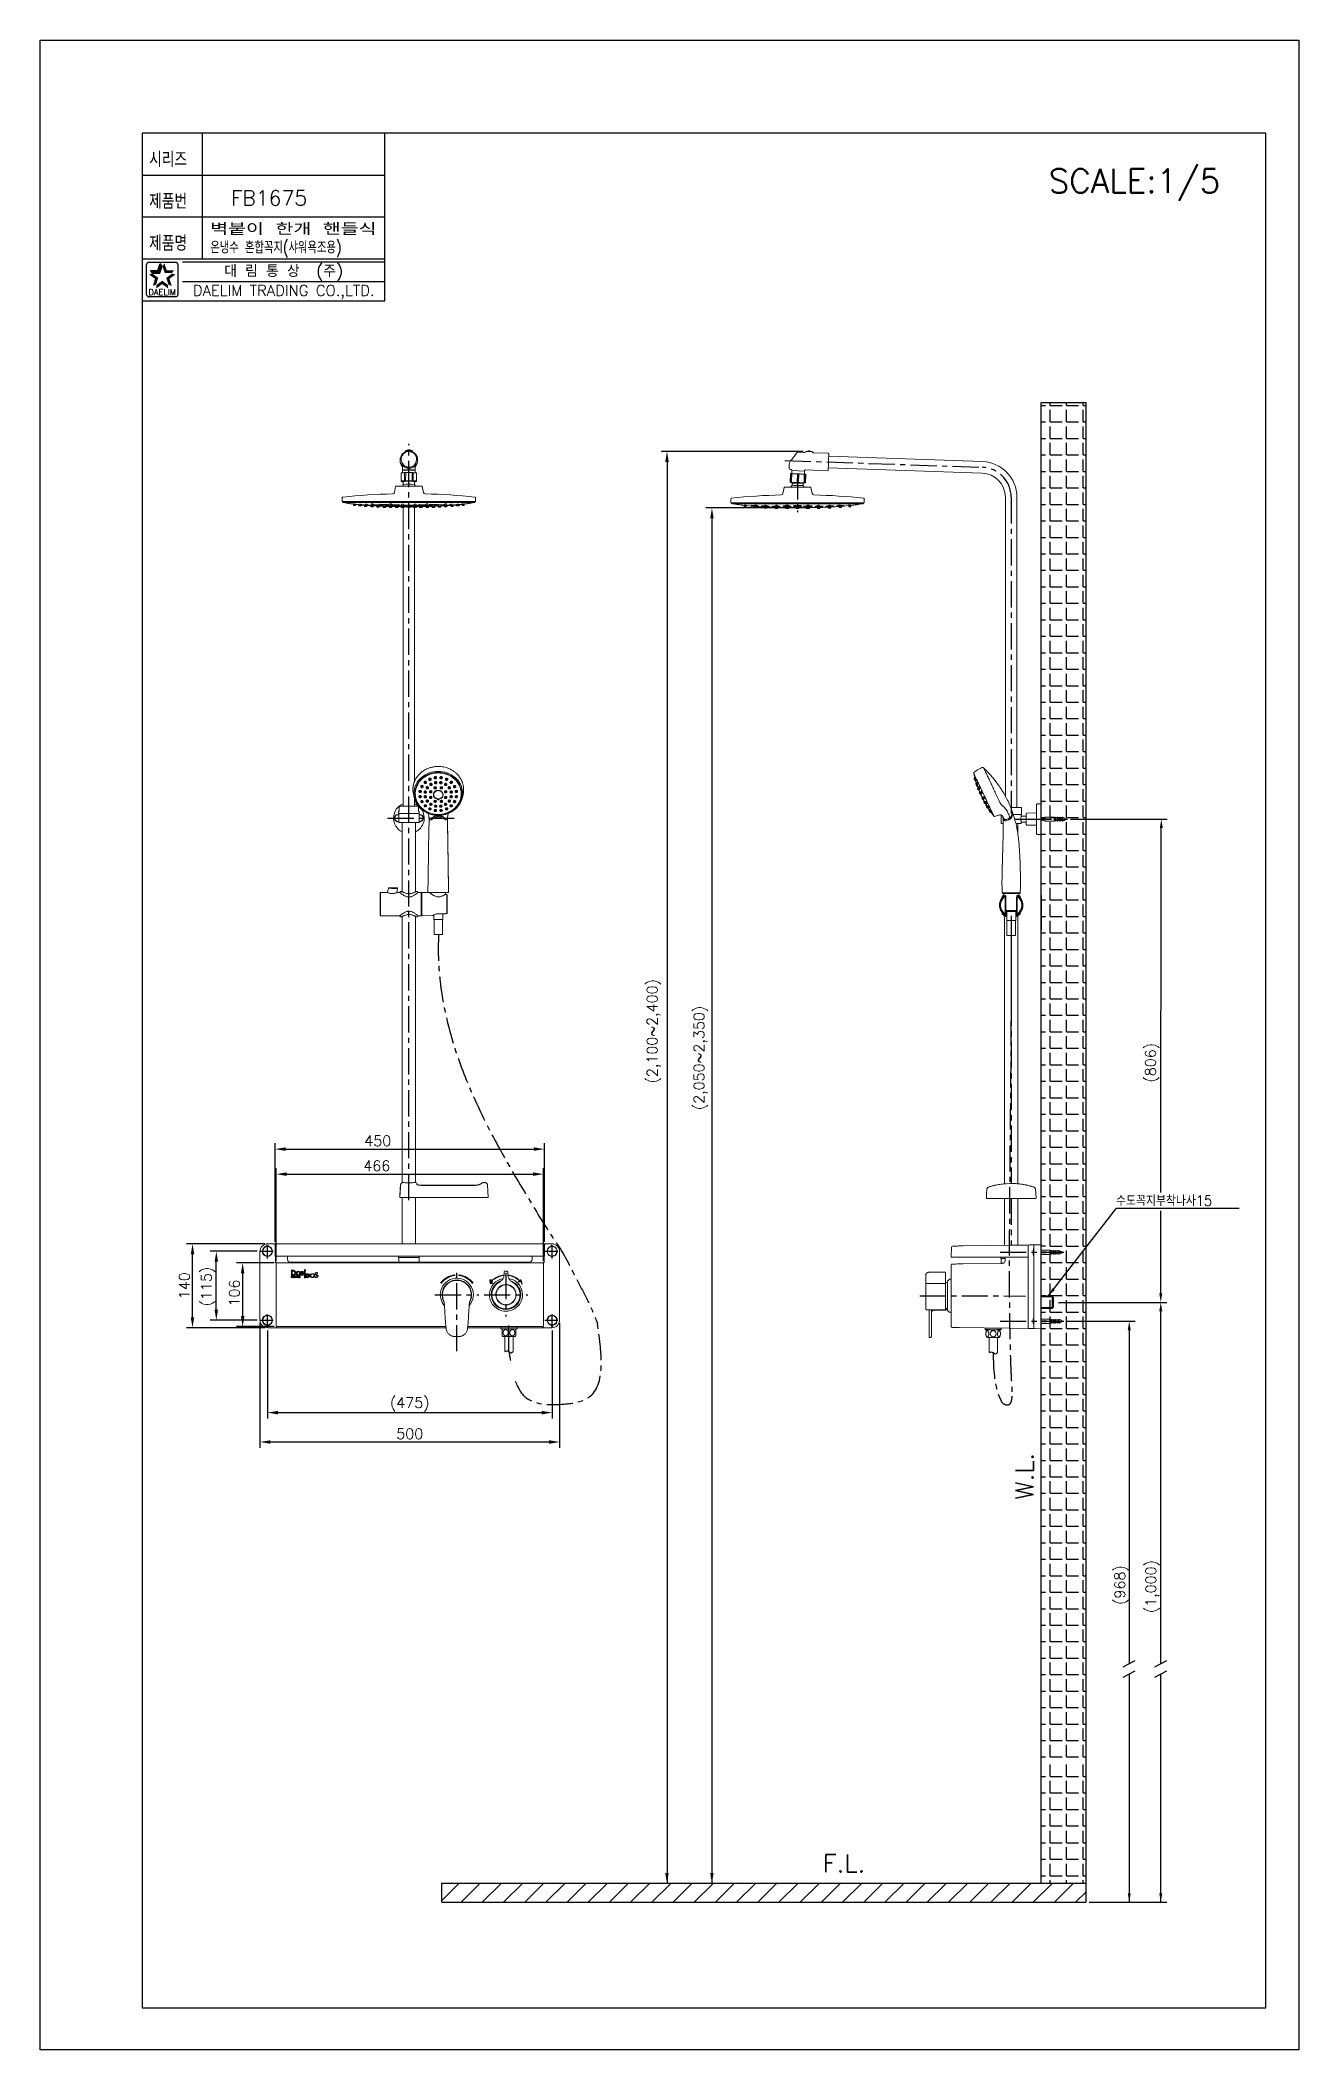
# Model space of a CAD drawing. Extents: x -6207 to -5787, y -4608 to -3937.
import ezdxf
from ezdxf.enums import TextEntityAlignment as Align

# ---------------------------------------------------------------- set-up
doc = ezdxf.new("R2010")
doc.units = 0
doc.header["$LTSCALE"] = 7
doc.linetypes.add('CENTER', pattern=[2, 1.25, -0.25, 0.25, -0.25])
doc.layers.get('0').update_dxf_attribs({"color": 2, "linetype": 'CONTINUOUS'})
doc.layers.get('Defpoints').update_dxf_attribs({"linetype": 'CONTINUOUS'})
for name, color, linetype in [('00_COMPONENTS', 7, 'CONTINUOUS'), ('CL', 1, 'CENTER'), ('D', 2, 'CONTINUOUS'), ('DWG', 7, 'CONTINUOUS'), ('HT', 3, 'CONTINUOUS')]:
    doc.layers.add(name, color=color, linetype=linetype)
doc.styles.add('DD', font='romans', dxfattribs={"bigfont": 'GHS.shx'})
doc.styles.add('GHS', font='ROMANS.shx', dxfattribs={"bigfont": 'GHS.shx'})
doc.styles.add('ROMANS', font='romans', dxfattribs={"bigfont": 'GHS.shx'})
doc.dimstyles.new('DWJ', dxfattribs={"dimscale": 0, "dimtxt": 3.5, "dimasz": 3.5, "dimexe": 2, "dimexo": 1, "dimgap": 1, "dimtad": 1, "dimdec": 4, "dimdsep": 46, "dimtxsty": 'DD', "dimcen": 3, "dimclrd": 2, "dimclre": 2, "dimclrt": 2, "dimadec": 3, "dimazin": 2, "dimtfac": 1, "dimtdec": 4, "dimtmove": 0, "dimatfit": 3, "dimfxl": 1, "dimtvp": 1, "dimtolj": 1, "dimtzin": 0, "dimlwd": -1, "dimlwe": -1, "dimarcsym": 0})
doc.dimstyles.new('STANDARD$7', dxfattribs={"dimtxt": 3.5, "dimasz": 3, "dimexe": 1, "dimexo": 1, "dimgap": 1, "dimtad": 3, "dimdec": 4, "dimzin": 0, "dimdsep": 46, "dimtxsty": 'GHS', "dimcen": 1, "dimclrd": 2, "dimclre": 256, "dimclrt": 2, "dimadec": 4, "dimazin": 0, "dimtfac": 1, "dimtdec": 4, "dimtmove": 2, "dimatfit": 2, "dimfxl": 1, "dimtolj": 1, "dimtzin": 0, "dimlwd": -1, "dimlwe": -1, "dimarcsym": 0})

msp = doc.modelspace()

# ---------------------------------------------------------------- texts
at = {"color": 7, "linetype": 'Continuous'}
for s, height, style, p in [('대 림 통 상  (주)', 4, 'GHS', (-6125.70625, -4014.64886)), ('DAELIM TRADING CO.,LTD.', 3.6, 'ROMANS', (-6125.70625, -4021.41621))]:
    msp.add_text(s, height=height, dxfattribs=dict(at, style=style)).set_placement(p, align=Align.MIDDLE)
at = {"color": 2, "linetype": 'Continuous', "style": 'ROMANS'}
msp.add_text('DAELIM', height=2, dxfattribs=at).set_placement((-6166.23911, -4022.40943), align=Align.CENTER)
at = {"char_height": 3.5, "attachment_point": 5, "rotation": 90, "style": 'GHS'}
for s, insert in [('(806)', (-5835.89355, -4278.56076)), ('(1,000)', (-5835.77661, -4453.38532))]:
    msp.add_mtext(s, dxfattribs=dict(at, insert=insert))
at = {"layer": 'D', "style": 'GHS'}
for s, height, width, p in [('시리즈', 5, 0.8, (-6170.62623, -3979.61457)), ('제품번', 5, 0.8, (-6170.62623, -3993.61457)), ('제품명', 5, 0.8, (-6170.62623, -4007.61457)), ('온냉수 혼합꼭지(샤워욕조용)', 4, 0.75, (-6150.21857, -4008.49868))]:
    msp.add_text(s, height=height, dxfattribs=dict(at, width=width)).set_placement(p)
msp.add_text('SCALE:1/5', height=8, dxfattribs=at).set_placement((-5870.43176, -3988.29273))
at = {"layer": 'D', "color": 7, "style": 'GHS'}
msp.add_text('FB1675', height=5, dxfattribs=at).set_placement((-6143.35765, -3992.49895))
at = {"layer": 'D', "style": 'GHS', "width": 1.105852}
msp.add_text('벽붙이 한개 핸들식', height=4, dxfattribs=at).set_placement((-6150.21857, -4002.37939), (-6094.72938, -4002.37939), align=Align.FIT)
at = {"layer": 'D', "ltscale": 0.5, "style": 'GHS', "width": 0.9}
msp.add_text('수도꼭지부착나사15', height=3.5, dxfattribs=at).set_placement((-5847.96872, -4326.333))
at = {"layer": 'D', "ltscale": 0.5, "style": 'GHS'}
msp.add_text('W.L.', height=6, rotation=90, dxfattribs=at).set_placement((-5875.54606, -4424.42096))
msp.add_text('F.L.', height=6, dxfattribs=at).set_placement((-5945.78044, -4548.72248))
at = {"layer": 'D', "char_height": 3.5, "attachment_point": 5, "rotation": 90, "style": 'GHS'}
for s, insert in [('\\A1;(2,100~2,400)', (-6002.18248, -4268.07784)), ('\\A1;(2,050~2,350)', (-5986.55724, -4276.9849)), ('\\A1;140', (-6158.88689, -4352.98475)), ('\\A1;(115)', (-6150.94287, -4353.25847)), ('\\A1;106', (-6142.15534, -4355.41966)), ('\\A1;(968)', (-5846.08207, -4452.86085))]:
    msp.add_mtext(s, dxfattribs=dict(at, insert=insert))
at = {"layer": 'D', "char_height": 3.5, "attachment_point": 5, "style": 'GHS'}
for s, insert in [('\\A1;466', (-6094.62277, -4312.99119)), ('\\A1;(475)', (-6083.63466, -4392.57846)), ('\\A1;500', (-6083.63466, -4402.3756))]:
    msp.add_mtext(s, dxfattribs=dict(at, insert=insert))

# ---------------------------------------------------------------- blocks, each defined once
blk = doc.blocks.new('*D0')
at = {"layer": 'Defpoints', "color": 0, "transparency": 16777216}
for p in [(-6038.7, -4307.39), (-6128.57, -4339.38), (-6038.7, -4339.38)]:
    blk.add_point(p, dxfattribs=at)
at = {"layer": 'DWG', "color": 2, "transparency": 16777216}
for p, q in [((-6128.57, -4338.38), (-6128.57, -4305.39)), ((-6125.07, -4307.39), (-6042.2, -4307.39)), ((-6038.7, -4338.38), (-6038.7, -4305.39))]:
    blk.add_line(p, q, dxfattribs=at)
for points in [[(-6125.07, -4306.8), (-6125.07, -4307.97), (-6128.57, -4307.39)], [(-6042.2, -4306.8), (-6042.2, -4307.97), (-6038.7, -4307.39)]]:
    blk.add_solid(points, dxfattribs=at)
at = {"layer": 'DWG', "color": 2, "transparency": 16777216, "insert": (-6094.32, -4304.64), "char_height": 3.5, "width": 2.2244, "attachment_point": 5, "style": 'DD'}
blk.add_mtext('\\A1;450', dxfattribs=at)

# ---------------------------------------------------------------- dimensions: what is measured, and where the dimension line sits
at = {"layer": 'DWG'}
dim = msp.add_linear_dim(base=(-6038.696, -4307.38755), p1=(-6128.57312, -4339.38478), p2=(-6038.696, -4339.38478), text='450', dimstyle='DWJ', override={"dimscale": 1}, dxfattribs=at)
dim.commit()
dim.dimension.update_dxf_attribs({"geometry": '*D0', "text_midpoint": (-6094.31852, -4307.38755), "dimtype": 128})

# ---------------------------------------------------------------- hatches: boundary and pattern name
at = {"layer": 'DWG'}
h = msp.add_hatch(color=256, dxfattribs=at)
h.dxf.hatch_style = 2
edge = h.paths.add_edge_path()
edge.add_spline(control_points=[(-6122.64414, -4347.8591), (-6122.08011, -4347.8591), (-6121.72974, -4348.16434), (-6121.72974, -4348.65561), (-6121.72974, -4349.1424), (-6122.11091, -4349.48229), (-6122.65675, -4349.48229), (-6122.65675, -4349.48229), (-6123.17461, -4349.48229), (-6123.22877, -4349.48229), (-6123.14375, -4349.41188), (-6123.1341, -4349.32127), (-6123.1341, -4349.21757), (-6123.1341, -4349.20448), (-6123.1342, -4349.19125), (-6123.13434, -4349.17789), (-6123.13434, -4349.17789), (-6123.13469, -4349.13489), (-6123.13469, -4349.13489), (-6123.13469, -4349.13489), (-6123.13469, -4348.18907), (-6123.13469, -4348.18907), (-6123.13469, -4348.18907), (-6123.13431, -4348.15138), (-6123.13431, -4348.15138), (-6123.1341, -4348.13719), (-6123.13389, -4348.12245), (-6123.13389, -4348.10743), (-6123.13389, -4348.01386), (-6123.14271, -4347.90789), (-6123.21444, -4347.8591), (-6123.13803, -4347.8591), (-6122.64414, -4347.8591), (-6122.64414, -4347.8591)], knot_values=[0, 0, 0, 0, 1, 1, 1, 2, 2, 2, 3, 3, 3, 4, 4, 4, 5, 5, 5, 6, 6, 6, 7, 7, 7, 8, 8, 8, 9, 9, 9, 10, 10, 10, 11, 11, 11, 11], degree=3, periodic=0)
edge = h.paths.add_edge_path()
edge.add_spline(control_points=[(-6122.90252, -4348.02998), (-6122.90252, -4348.02998), (-6122.91368, -4348.03253), (-6122.91368, -4348.03253), (-6122.91368, -4348.03253), (-6122.91368, -4349.31941), (-6122.91368, -4349.31941), (-6122.91368, -4349.31941), (-6122.90214, -4349.32175), (-6122.90214, -4349.32175), (-6122.84161, -4349.33402), (-6122.77798, -4349.3398), (-6122.70763, -4349.3398), (-6122.35947, -4349.3398), (-6121.95292, -4349.16858), (-6121.95292, -4348.68593), (-6121.95292, -4348.24468), (-6122.2051, -4348.00159), (-6122.66295, -4348.00159), (-6122.73964, -4348.00159), (-6122.81794, -4348.01082), (-6122.90252, -4348.02998)], knot_values=[0, 0, 0, 0, 1, 1, 1, 2, 2, 2, 3, 3, 3, 4, 4, 4, 5, 5, 5, 6, 6, 6, 7, 7, 7, 7], degree=3, periodic=0)
h = msp.add_hatch(color=256, dxfattribs=at)
h.dxf.hatch_style = 2
edge = h.paths.add_edge_path()
edge.add_spline(control_points=[(-6122.90624, -4349.81909), (-6122.85126, -4349.81909), (-6122.81453, -4349.83321), (-6122.79627, -4349.86139), (-6122.77815, -4349.8895), (-6122.76871, -4349.93016), (-6122.76871, -4349.98294), (-6122.76871, -4350.02124), (-6122.77485, -4350.05425), (-6122.78708, -4350.08202), (-6122.80957, -4350.13218), (-6122.84926, -4350.1576), (-6122.90624, -4350.1576), (-6122.90624, -4350.1576), (-6123.01731, -4350.1576), (-6123.01731, -4350.1576), (-6123.01731, -4350.1576), (-6123.01731, -4349.81909), (-6123.01731, -4349.81909), (-6123.01731, -4349.81909), (-6122.90624, -4349.81909), (-6122.90624, -4349.81909)], knot_values=[0, 0, 0, 0, 1, 1, 1, 2, 2, 2, 3, 3, 3, 4, 4, 4, 5, 5, 5, 6, 6, 6, 7, 7, 7, 7], degree=3, periodic=0)
edge = h.paths.add_edge_path()
edge.add_spline(control_points=[(-6122.88605, -4349.73041), (-6122.88605, -4349.73041), (-6123.13376, -4349.73041), (-6123.13376, -4349.73041), (-6123.13376, -4349.73041), (-6123.13376, -4350.24642), (-6123.13376, -4350.24642), (-6123.13376, -4350.24642), (-6122.88605, -4350.24642), (-6122.88605, -4350.24642), (-6122.79917, -4350.24642), (-6122.73461, -4350.21417), (-6122.69313, -4350.15002), (-6122.6626, -4350.10241), (-6122.64703, -4350.04426), (-6122.64703, -4349.97563), (-6122.64703, -4349.94862), (-6122.65075, -4349.92017), (-6122.65799, -4349.89033), (-6122.66522, -4349.86057), (-6122.679, -4349.83273), (-6122.69892, -4349.80703), (-6122.72396, -4349.77527), (-6122.75662, -4349.75349), (-6122.79683, -4349.74143), (-6122.8208, -4349.73468), (-6122.85029, -4349.73089), (-6122.88605, -4349.73041)], knot_values=[0, 0, 0, 0, 1, 1, 1, 2, 2, 2, 3, 3, 3, 4, 4, 4, 5, 5, 5, 6, 6, 6, 7, 7, 7, 8, 8, 8, 9, 9, 9, 9], degree=3, periodic=0)
h = msp.add_hatch(color=256, dxfattribs=at)
h.dxf.hatch_style = 2
h.paths.add_polyline_path([(-6122.3593, -4349.84837), (-6122.28705, -4350.05129), (-6122.43385, -4350.05129)])
h.paths.add_polyline_path([(-6122.63119, -4350.24642), (-6122.50537, -4350.24642), (-6122.46617, -4350.13976), (-6122.25546, -4350.13976), (-6122.21757, -4350.24642), (-6122.0872, -4350.24642), (-6122.28985, -4349.73041), (-6122.42613, -4349.73041)])
h = msp.add_hatch(color=256, dxfattribs=at)
h.dxf.hatch_style = 2
h.paths.add_polyline_path([(-6121.59593, -4349.82184), (-6121.89221, -4349.82184), (-6121.89221, -4349.93085), (-6121.62081, -4349.93085), (-6121.62081, -4350.01945), (-6121.89221, -4350.01945), (-6121.89221, -4350.15388), (-6121.58102, -4350.15388), (-6121.58102, -4350.24642), (-6122.00962, -4350.24642), (-6122.00962, -4349.73041), (-6121.59593, -4349.73041)])
h = msp.add_hatch(color=256, dxfattribs=at)
h.dxf.hatch_style = 2
edge = h.paths.add_edge_path()
edge.add_spline(control_points=[(-6120.84893, -4348.3111), (-6120.53857, -4348.3111), (-6120.35577, -4348.58829), (-6120.35577, -4348.8752), (-6120.35577, -4349.16796), (-6120.54635, -4349.38611), (-6120.84508, -4349.38611), (-6121.15365, -4349.38611), (-6121.34823, -4349.10306), (-6121.34823, -4348.828), (-6121.34823, -4348.53117), (-6121.15365, -4348.3111), (-6120.84893, -4348.3111)], knot_values=[0, 0, 0, 0, 1, 1, 1, 2, 2, 2, 3, 3, 3, 4, 4, 4, 4], degree=3, periodic=0)
edge = h.paths.add_edge_path()
edge.add_spline(control_points=[(-6120.83529, -4348.16964), (-6121.24791, -4348.15979), (-6121.57223, -4348.47233), (-6121.57223, -4348.84564), (-6121.57223, -4349.24858), (-6121.24402, -4349.52763), (-6120.85486, -4349.52763), (-6120.46388, -4349.52763), (-6120.1317, -4349.23673), (-6120.1317, -4348.83586), (-6120.1317, -4348.48211), (-6120.42253, -4348.16765), (-6120.83529, -4348.16964)], knot_values=[0, 0, 0, 0, 1, 1, 1, 2, 2, 2, 3, 3, 3, 4, 4, 4, 4], degree=3, periodic=0)
h = msp.add_hatch(color=256, dxfattribs=at)
h.dxf.hatch_style = 2
h.paths.add_polyline_path([(-6121.47983, -4349.73041), (-6121.36026, -4349.73041), (-6121.36026, -4350.15388), (-6121.07417, -4350.15388), (-6121.07417, -4350.24642), (-6121.47983, -4350.24642)])
h = msp.add_hatch(color=256, dxfattribs=at)
h.dxf.hatch_style = 2
h.paths.add_polyline_path([(-6120.88277, -4350.24642), (-6121.00248, -4350.24642), (-6121.00248, -4349.73041), (-6120.88277, -4349.73041)])
h = msp.add_hatch(color=256, dxfattribs=at)
h.dxf.hatch_style = 2
edge = h.paths.add_edge_path()
edge.add_spline(control_points=[(-6120.38808, -4349.73041), (-6120.38808, -4349.73041), (-6120.21569, -4349.73041), (-6120.21569, -4349.73041), (-6120.21569, -4349.73041), (-6120.21569, -4350.24642), (-6120.21569, -4350.24642), (-6120.21569, -4350.24642), (-6120.32683, -4350.24642), (-6120.32683, -4350.24642), (-6120.32683, -4350.24642), (-6120.32683, -4349.89743), (-6120.32683, -4349.89743), (-6120.32683, -4349.88737), (-6120.32669, -4349.87324), (-6120.32669, -4349.85519), (-6120.32618, -4349.83714), (-6120.326, -4349.82308), (-6120.326, -4349.81337), (-6120.326, -4349.81337), (-6120.43549, -4350.24642), (-6120.43549, -4350.24642), (-6120.43549, -4350.24642), (-6120.55221, -4350.24642), (-6120.55221, -4350.24642), (-6120.55221, -4350.24642), (-6120.66052, -4349.81337), (-6120.66052, -4349.81337), (-6120.66052, -4349.82308), (-6120.66052, -4349.83714), (-6120.66011, -4349.85519), (-6120.65994, -4349.87324), (-6120.65994, -4349.88737), (-6120.65994, -4349.89743), (-6120.65994, -4349.89743), (-6120.65994, -4350.24642), (-6120.65994, -4350.24642), (-6120.65994, -4350.24642), (-6120.77118, -4350.24642), (-6120.77118, -4350.24642), (-6120.77118, -4350.24642), (-6120.77118, -4349.73041), (-6120.77118, -4349.73041), (-6120.77118, -4349.73041), (-6120.59672, -4349.73041), (-6120.59672, -4349.73041), (-6120.59672, -4349.73041), (-6120.49226, -4350.1359), (-6120.49226, -4350.1359), (-6120.49226, -4350.1359), (-6120.38808, -4349.73041), (-6120.38808, -4349.73041)], knot_values=[0, 0, 0, 0, 1, 1, 1, 2, 2, 2, 3, 3, 3, 4, 4, 4, 5, 5, 5, 6, 6, 6, 7, 7, 7, 8, 8, 8, 9, 9, 9, 10, 10, 10, 11, 11, 11, 12, 12, 12, 13, 13, 13, 14, 14, 14, 15, 15, 15, 16, 16, 16, 17, 17, 17, 17], degree=3, periodic=0)
h = msp.add_hatch(color=256, dxfattribs=at)
h.dxf.hatch_style = 2
edge = h.paths.add_edge_path()
edge.add_spline(control_points=[(-6119.69855, -4349.33884), (-6119.69855, -4349.33884), (-6119.69855, -4348.8535), (-6119.69855, -4348.8535), (-6119.69855, -4348.8535), (-6119.56099, -4348.84564), (-6119.56099, -4348.84564), (-6119.38797, -4348.83586), (-6119.20332, -4348.91826), (-6119.20332, -4349.10898), (-6119.20332, -4349.29564), (-6119.36644, -4349.3704), (-6119.5275, -4349.35455), (-6119.5275, -4349.35455), (-6119.69855, -4349.33884), (-6119.69855, -4349.33884)], knot_values=[0, 0, 0, 0, 1, 1, 1, 2, 2, 2, 3, 3, 3, 4, 4, 4, 5, 5, 5, 5], degree=3, periodic=0)
edge = h.paths.add_edge_path()
edge.add_spline(control_points=[(-6119.89898, -4349.21902), (-6119.89898, -4349.30935), (-6119.88717, -4349.4528), (-6119.98549, -4349.49022), (-6119.98549, -4349.49022), (-6119.98549, -4349.49607), (-6119.98549, -4349.49607), (-6119.98549, -4349.49607), (-6119.66124, -4349.49607), (-6119.66124, -4349.49607), (-6119.51386, -4349.49607), (-6119.35855, -4349.502), (-6119.22102, -4349.43517), (-6119.08932, -4349.37246), (-6118.98517, -4349.24265), (-6118.98517, -4349.09134), (-6118.98517, -4348.89869), (-6119.12869, -4348.7808), (-6119.3055, -4348.74353), (-6119.19353, -4348.69447), (-6119.10892, -4348.61964), (-6119.10892, -4348.4879), (-6119.10892, -4348.31317), (-6119.2603, -4348.20299), (-6119.51978, -4348.20299), (-6119.51978, -4348.20299), (-6119.98549, -4348.20299), (-6119.98549, -4348.20299), (-6119.98549, -4348.20299), (-6119.98549, -4348.20885), (-6119.98549, -4348.20885), (-6119.88517, -4348.24626), (-6119.89898, -4348.38972), (-6119.89898, -4348.47812), (-6119.89898, -4348.47812), (-6119.89898, -4349.21902), (-6119.89898, -4349.21902)], knot_values=[0, 0, 0, 0, 1, 1, 1, 2, 2, 2, 3, 3, 3, 4, 4, 4, 5, 5, 5, 6, 6, 6, 7, 7, 7, 8, 8, 8, 9, 9, 9, 10, 10, 10, 11, 11, 11, 12, 12, 12, 12], degree=3, periodic=0)
edge = h.paths.add_edge_path()
edge.add_spline(control_points=[(-6119.69855, -4348.72382), (-6119.69855, -4348.72382), (-6119.69855, -4348.33866), (-6119.69855, -4348.33866), (-6119.69855, -4348.33866), (-6119.56688, -4348.32488), (-6119.56688, -4348.32488), (-6119.44888, -4348.31317), (-6119.3232, -4348.38386), (-6119.3232, -4348.51932), (-6119.3232, -4348.68062), (-6119.50597, -4348.72382), (-6119.63368, -4348.72382), (-6119.63368, -4348.72382), (-6119.69855, -4348.72382), (-6119.69855, -4348.72382)], knot_values=[0, 0, 0, 0, 1, 1, 1, 2, 2, 2, 3, 3, 3, 4, 4, 4, 5, 5, 5, 5], degree=3, periodic=0)
h = msp.add_hatch(color=256, dxfattribs=at)
h.dxf.hatch_style = 2
h.paths.add_polyline_path([(-6118.43706, -4347.77821), (-6118.64397, -4347.98492), (-6118.85068, -4347.77821), (-6118.64397, -4347.57137)])
h = msp.add_hatch(color=256, dxfattribs=at)
h.dxf.hatch_style = 2
edge = h.paths.add_edge_path()
edge.add_spline(control_points=[(-6118.74422, -4348.48005), (-6118.74422, -4348.38972), (-6118.7303, -4348.24626), (-6118.83062, -4348.20885), (-6118.83062, -4348.20885), (-6118.83062, -4348.20299), (-6118.83062, -4348.20299), (-6118.83062, -4348.20299), (-6118.45731, -4348.20299), (-6118.45731, -4348.20299), (-6118.45731, -4348.20299), (-6118.45731, -4348.20885), (-6118.45731, -4348.20885), (-6118.55547, -4348.24626), (-6118.54375, -4348.39171), (-6118.54375, -4348.48005), (-6118.54375, -4348.48005), (-6118.54375, -4349.97122), (-6118.54375, -4349.97122), (-6118.54375, -4350.05983), (-6118.55547, -4350.20315), (-6118.45731, -4350.24049), (-6118.45731, -4350.24049), (-6118.45731, -4350.24642), (-6118.45731, -4350.24642), (-6118.45731, -4350.24642), (-6118.83062, -4350.24642), (-6118.83062, -4350.24642), (-6118.83062, -4350.24642), (-6118.83062, -4350.24049), (-6118.83062, -4350.24049), (-6118.73247, -4350.20508), (-6118.74422, -4350.05983), (-6118.74422, -4349.97122), (-6118.74422, -4349.97122), (-6118.74422, -4348.48005), (-6118.74422, -4348.48005)], knot_values=[0, 0, 0, 0, 1, 1, 1, 2, 2, 2, 3, 3, 3, 4, 4, 4, 5, 5, 5, 6, 6, 6, 7, 7, 7, 8, 8, 8, 9, 9, 9, 10, 10, 10, 11, 11, 11, 12, 12, 12, 12], degree=3, periodic=0)
h = msp.add_hatch(color=256, dxfattribs=at)
h.dxf.hatch_style = 2
edge = h.paths.add_edge_path()
edge.add_spline(control_points=[(-6117.98671, -4349.11725), (-6117.92791, -4349.10368), (-6117.86882, -4349.09582), (-6117.80998, -4349.09582), (-6117.4818, -4349.09582), (-6117.28915, -4349.2687), (-6117.28915, -4349.61266), (-6117.28915, -4349.95262), (-6117.55057, -4350.10586), (-6117.8434, -4350.10586), (-6117.89259, -4350.10586), (-6117.93972, -4350.10186), (-6117.98671, -4350.09214), (-6117.98671, -4350.09214), (-6117.98671, -4349.11725), (-6117.98671, -4349.11725)], knot_values=[0, 0, 0, 0, 1, 1, 1, 2, 2, 2, 3, 3, 3, 4, 4, 4, 5, 5, 5, 5], degree=3, periodic=0)
edge = h.paths.add_edge_path()
edge.add_spline(control_points=[(-6118.18722, -4349.96447), (-6118.18722, -4350.08029), (-6118.17544, -4350.17462), (-6118.27369, -4350.24146), (-6118.27369, -4350.24146), (-6118.27369, -4350.24724), (-6118.27369, -4350.24724), (-6118.27369, -4350.24724), (-6117.80202, -4350.24724), (-6117.80202, -4350.24724), (-6117.36184, -4350.24724), (-6117.06501, -4349.97618), (-6117.06501, -4349.58902), (-6117.06501, -4349.198), (-6117.34427, -4348.95437), (-6117.79227, -4348.95437), (-6117.79227, -4348.95437), (-6118.27369, -4348.95437), (-6118.27369, -4348.95437), (-6118.27369, -4348.95437), (-6118.27369, -4348.96016), (-6118.27369, -4348.96016), (-6118.17361, -4348.98958), (-6118.18722, -4349.1331), (-6118.18722, -4349.2235), (-6118.18722, -4349.2235), (-6118.18722, -4349.96447), (-6118.18722, -4349.96447)], knot_values=[0, 0, 0, 0, 1, 1, 1, 2, 2, 2, 3, 3, 3, 4, 4, 4, 5, 5, 5, 6, 6, 6, 7, 7, 7, 8, 8, 8, 9, 9, 9, 9], degree=3, periodic=0)
h = msp.add_hatch(color=256, dxfattribs=at)
h.dxf.hatch_style = 2
edge = h.paths.add_edge_path()
edge.add_spline(control_points=[(-6116.16619, -4349.06241), (-6115.85565, -4349.06241), (-6115.67278, -4349.33953), (-6115.67278, -4349.62637), (-6115.67278, -4349.91927), (-6115.86336, -4350.13728), (-6116.16226, -4350.13728), (-6116.47067, -4350.13728), (-6116.66531, -4349.85423), (-6116.66531, -4349.57917), (-6116.66531, -4349.28248), (-6116.47067, -4349.06241), (-6116.16619, -4349.06241)], knot_values=[0, 0, 0, 0, 1, 1, 1, 2, 2, 2, 3, 3, 3, 4, 4, 4, 4], degree=3, periodic=0)
edge = h.paths.add_edge_path()
edge.add_spline(control_points=[(-6116.15241, -4348.92081), (-6116.56499, -4348.91096), (-6116.88938, -4349.2235), (-6116.88938, -4349.59695), (-6116.88938, -4349.99975), (-6116.5612, -4350.27887), (-6116.17204, -4350.27887), (-6115.78096, -4350.27887), (-6115.44885, -4349.9879), (-6115.44885, -4349.58703), (-6115.44885, -4349.23335), (-6115.73962, -4348.91881), (-6116.15241, -4348.92081)], knot_values=[0, 0, 0, 0, 1, 1, 1, 2, 2, 2, 3, 3, 3, 4, 4, 4, 4], degree=3, periodic=0)
h = msp.add_hatch(color=256, dxfattribs=at)
h.dxf.hatch_style = 2
edge = h.paths.add_edge_path()
edge.add_spline(control_points=[(-6114.88565, -4350.27963), (-6115.04329, -4350.27963), (-6115.19005, -4350.25524), (-6115.3218, -4350.20762), (-6115.3251, -4350.19378), (-6115.36851, -4350.00664), (-6115.3827, -4349.94504), (-6115.23326, -4350.06093), (-6115.04061, -4350.1297), (-6114.85822, -4350.1297), (-6114.70133, -4350.1297), (-6114.48402, -4350.03365), (-6114.48402, -4349.85326), (-6114.48402, -4349.66268), (-6114.67412, -4349.57765), (-6114.87517, -4349.48781), (-6115.1071, -4349.38404), (-6115.34701, -4349.27669), (-6115.34701, -4349.00039), (-6115.34701, -4348.68951), (-6115.01628, -4348.57913), (-6114.73261, -4348.57913), (-6114.60728, -4348.57913), (-6114.48698, -4348.59677), (-6114.37426, -4348.6308), (-6114.37426, -4348.64968), (-6114.37426, -4348.81698), (-6114.37426, -4348.86776), (-6114.47168, -4348.78301), (-6114.61603, -4348.72906), (-6114.75287, -4348.72906), (-6114.90921, -4348.72906), (-6115.09177, -4348.79286), (-6115.09177, -4348.9727), (-6115.09177, -4349.14164), (-6114.90136, -4349.2286), (-6114.69975, -4349.32079), (-6114.46817, -4349.42648), (-6114.22874, -4349.53597), (-6114.22874, -4349.77561), (-6114.22874, -4350.01794), (-6114.47995, -4350.27963), (-6114.88565, -4350.27963)], knot_values=[0, 0, 0, 0, 1, 1, 1, 2, 2, 2, 3, 3, 3, 4, 4, 4, 5, 5, 5, 6, 6, 6, 7, 7, 7, 8, 8, 8, 9, 9, 9, 10, 10, 10, 11, 11, 11, 12, 12, 12, 13, 13, 13, 14, 14, 14, 14], degree=3, periodic=0)
at = {"layer": 'DWG', "true_color": 0xd51c29}
h = msp.add_hatch(color=242, dxfattribs=at)
h.dxf.hatch_style = 2
edge = h.paths.add_edge_path()
edge.add_spline(control_points=[(-6068.68495, -4349.37599), (-6068.63003, -4349.36982), (-6068.58056, -4349.4093), (-6068.57443, -4349.46418), (-6068.56823, -4349.51907), (-6068.60771, -4349.56857), (-6068.66262, -4349.57474), (-6070.46399, -4349.77721), (-6072.09931, -4350.72171), (-6073.1748, -4352.18088), (-6073.2076, -4352.22536), (-6073.27016, -4352.23483), (-6073.3146, -4352.20204), (-6073.35911, -4352.16927), (-6073.36855, -4352.10668), (-6073.33582, -4352.06223), (-6072.22726, -4350.55821), (-6070.54164, -4349.58466), (-6068.68495, -4349.37599)], knot_values=[0, 0, 0, 0, 1, 1, 1, 2, 2, 2, 3, 3, 3, 4, 4, 4, 5, 5, 5, 6, 6, 6, 6], degree=3, periodic=0)
at = {"layer": 'DWG', "true_color": 0x003da6}
h = msp.add_hatch(color=154, dxfattribs=at)
h.dxf.hatch_style = 2
edge = h.paths.add_edge_path()
edge.add_spline(control_points=[(-6062.69654, -4352.18088), (-6063.7721, -4350.72171), (-6065.40742, -4349.77721), (-6067.20872, -4349.57474), (-6067.26364, -4349.56857), (-6067.30312, -4349.51907), (-6067.29698, -4349.46418), (-6067.29078, -4349.4093), (-6067.24131, -4349.36982), (-6067.1864, -4349.37599), (-6065.3297, -4349.58466), (-6063.64415, -4350.55821), (-6062.53559, -4352.06223), (-6062.50279, -4352.10668), (-6062.5123, -4352.16927), (-6062.55674, -4352.20204), (-6062.60118, -4352.23483), (-6062.66381, -4352.22536), (-6062.69654, -4352.18088)], knot_values=[0, 0, 0, 0, 1, 1, 1, 2, 2, 2, 3, 3, 3, 4, 4, 4, 5, 5, 5, 6, 6, 6, 6], degree=3, periodic=0)
at = {"layer": 'DWG', "true_color": 0x898a8d}
h = msp.add_hatch(color=252, dxfattribs=at)
h.dxf.hatch_style = 2
edge = h.paths.add_edge_path()
edge.add_spline(control_points=[(-6056.04427, -4351.47939), (-6056.04427, -4351.50148), (-6056.06218, -4351.51939), (-6056.08437, -4351.51939), (-6056.08437, -4351.51939), (-6056.88363, -4351.51939), (-6056.88363, -4351.51939), (-6056.90568, -4351.51939), (-6056.9236, -4351.50148), (-6056.9236, -4351.47939), (-6056.9236, -4351.47939), (-6056.9236, -4351.07921), (-6056.9236, -4351.07921), (-6056.9236, -4351.05713), (-6056.90568, -4351.03921), (-6056.88363, -4351.03921), (-6056.88363, -4351.03921), (-6056.08437, -4351.03921), (-6056.08437, -4351.03921), (-6056.06218, -4351.03921), (-6056.04427, -4351.05713), (-6056.04427, -4351.07921), (-6056.04427, -4351.07921), (-6056.04427, -4351.47939), (-6056.04427, -4351.47939)], knot_values=[0, 0, 0, 0, 1, 1, 1, 2, 2, 2, 3, 3, 3, 4, 4, 4, 5, 5, 5, 6, 6, 6, 7, 7, 7, 8, 8, 8, 8], degree=3, periodic=0)
h = msp.add_hatch(color=252, dxfattribs=at)
h.dxf.hatch_style = 2
edge = h.paths.add_edge_path()
edge.add_spline(control_points=[(-6056.80026, -4352.29877), (-6056.81583, -4352.29877), (-6056.82851, -4352.28613), (-6056.82851, -4352.27056), (-6056.82851, -4352.27056), (-6056.82851, -4351.68896), (-6056.82851, -4351.68896), (-6056.82851, -4351.67339), (-6056.81583, -4351.66074), (-6056.80026, -4351.66074), (-6056.78469, -4351.66074), (-6056.77201, -4351.67339), (-6056.77201, -4351.68896), (-6056.77201, -4351.68896), (-6056.77201, -4352.27056), (-6056.77201, -4352.27056), (-6056.77201, -4352.28613), (-6056.78469, -4352.29877), (-6056.80026, -4352.29877)], knot_values=[0, 0, 0, 0, 1, 1, 1, 2, 2, 2, 3, 3, 3, 4, 4, 4, 5, 5, 5, 6, 6, 6, 6], degree=3, periodic=0)
h = msp.add_hatch(color=252, dxfattribs=at)
h.dxf.hatch_style = 2
edge = h.paths.add_edge_path()
edge.add_spline(control_points=[(-6056.58942, -4352.29877), (-6056.60499, -4352.29877), (-6056.61767, -4352.28613), (-6056.61767, -4352.27056), (-6056.61767, -4352.27056), (-6056.61767, -4351.68896), (-6056.61767, -4351.68896), (-6056.61767, -4351.67339), (-6056.60499, -4351.66074), (-6056.58942, -4351.66074), (-6056.57385, -4351.66074), (-6056.56117, -4351.67339), (-6056.56117, -4351.68896), (-6056.56117, -4351.68896), (-6056.56117, -4352.27056), (-6056.56117, -4352.27056), (-6056.56117, -4352.28613), (-6056.57385, -4352.29877), (-6056.58942, -4352.29877)], knot_values=[0, 0, 0, 0, 1, 1, 1, 2, 2, 2, 3, 3, 3, 4, 4, 4, 5, 5, 5, 6, 6, 6, 6], degree=3, periodic=0)
h = msp.add_hatch(color=252, dxfattribs=at)
h.dxf.hatch_style = 2
edge = h.paths.add_edge_path()
edge.add_spline(control_points=[(-6056.37858, -4352.29877), (-6056.39415, -4352.29877), (-6056.40683, -4352.28613), (-6056.40683, -4352.27056), (-6056.40683, -4352.27056), (-6056.40683, -4351.68896), (-6056.40683, -4351.68896), (-6056.40683, -4351.67339), (-6056.39415, -4351.66074), (-6056.37858, -4351.66074), (-6056.36301, -4351.66074), (-6056.35033, -4351.67339), (-6056.35033, -4351.68896), (-6056.35033, -4351.68896), (-6056.35033, -4352.27056), (-6056.35033, -4352.27056), (-6056.35033, -4352.28613), (-6056.36301, -4352.29877), (-6056.37858, -4352.29877)], knot_values=[0, 0, 0, 0, 1, 1, 1, 2, 2, 2, 3, 3, 3, 4, 4, 4, 5, 5, 5, 6, 6, 6, 6], degree=3, periodic=0)
h = msp.add_hatch(color=252, dxfattribs=at)
h.dxf.hatch_style = 2
edge = h.paths.add_edge_path()
edge.add_spline(control_points=[(-6056.1676, -4352.29877), (-6056.18318, -4352.29877), (-6056.19585, -4352.28613), (-6056.19585, -4352.27056), (-6056.19585, -4352.27056), (-6056.19585, -4351.68896), (-6056.19585, -4351.68896), (-6056.19585, -4351.67339), (-6056.18318, -4351.66074), (-6056.1676, -4351.66074), (-6056.15203, -4351.66074), (-6056.13935, -4351.67339), (-6056.13935, -4351.68896), (-6056.13935, -4351.68896), (-6056.13935, -4352.27056), (-6056.13935, -4352.27056), (-6056.13935, -4352.28613), (-6056.15203, -4352.29877), (-6056.1676, -4352.29877)], knot_values=[0, 0, 0, 0, 1, 1, 1, 2, 2, 2, 3, 3, 3, 4, 4, 4, 5, 5, 5, 6, 6, 6, 6], degree=3, periodic=0)
h = msp.add_hatch(color=252, dxfattribs=at)
h.dxf.hatch_style = 2
h.paths.add_polyline_path([(-6052.14043, -4349.38589), (-6052.13884, -4349.36158), (-6052.28585, -4349.37578), (-6052.48905, -4349.40168), (-6052.69155, -4349.43379), (-6052.8932, -4349.47212), (-6053.09385, -4349.51666), (-6053.29335, -4349.56742), (-6053.49155, -4349.62439), (-6053.6883, -4349.68758), (-6053.88345, -4349.75698), (-6054.07685, -4349.8326), (-6054.26834, -4349.91444), (-6054.45779, -4350.00248), (-6054.64504, -4350.09675), (-6054.82994, -4350.19723), (-6055.01234, -4350.30392), (-6055.19209, -4350.41683), (-6055.36903, -4350.53596), (-6055.54303, -4350.6613), (-6055.65833, -4350.74911), (-6055.6613, -4350.75157), (-6055.66415, -4350.75413), (-6055.66688, -4350.75677), (-6055.66949, -4350.75949), (-6055.67198, -4350.7623), (-6055.67436, -4350.76517), (-6055.67661, -4350.76812), (-6055.67873, -4350.77114), (-6055.68074, -4350.77422), (-6055.68263, -4350.77737), (-6055.68439, -4350.78057), (-6055.68603, -4350.78382), (-6055.68754, -4350.78712), (-6055.68894, -4350.79047), (-6055.6902, -4350.79386), (-6055.69134, -4350.79729), (-6055.69236, -4350.80075), (-6055.69325, -4350.80424), (-6055.69401, -4350.80776), (-6055.69465, -4350.81131), (-6055.69516, -4350.81487), (-6055.69554, -4350.81845), (-6055.6958, -4350.82204), (-6055.69592, -4350.82564), (-6055.69592, -4350.82924), (-6055.69578, -4350.83285), (-6055.69552, -4350.83645), (-6055.69512, -4350.84005), (-6055.6946, -4350.84363), (-6055.69394, -4350.84721), (-6055.69315, -4350.85076), (-6055.69222, -4350.85429), (-6055.69117, -4350.8578), (-6055.68998, -4350.86128), (-6055.68866, -4350.86473), (-6055.6872, -4350.86814), (-6055.68561, -4350.87151), (-6055.68388, -4350.87484), (-6055.68202, -4350.87812), (-6055.68002, -4350.88135), (-6055.67788, -4350.88452), (-6055.67561, -4350.88764), (-6055.67321, -4350.89068), (-6055.67072, -4350.89361), (-6055.66813, -4350.89641), (-6055.66547, -4350.8991), (-6055.66272, -4350.90167), (-6055.65989, -4350.90412), (-6055.65699, -4350.90645), (-6055.65402, -4350.90866), (-6055.65098, -4350.91074), (-6055.64788, -4350.91271), (-6055.64472, -4350.91455), (-6055.6415, -4350.91627), (-6055.63824, -4350.91787), (-6055.63492, -4350.91934), (-6055.63156, -4350.92069), (-6055.62816, -4350.92191), (-6055.62472, -4350.92301), (-6055.62125, -4350.92398), (-6055.61775, -4350.92483), (-6055.61422, -4350.92555), (-6055.61067, -4350.92614), (-6055.6071, -4350.92661), (-6055.60352, -4350.92695), (-6055.59993, -4350.92716), (-6055.59633, -4350.92724), (-6055.59272, -4350.92719), (-6055.58912, -4350.92701), (-6055.58552, -4350.92671), (-6055.58193, -4350.92627), (-6055.57835, -4350.9257), (-6055.57478, -4350.925), (-6055.57123, -4350.92417), (-6055.56771, -4350.9232), (-6055.56421, -4350.9221), (-6055.56074, -4350.92087), (-6055.55731, -4350.91951), (-6055.55391, -4350.91801), (-6055.55056, -4350.91637), (-6055.54725, -4350.9146), (-6055.54399, -4350.9127), (-6055.54078, -4350.91066), (-6055.53763, -4350.90848), (-6055.53453, -4350.90616), (-6055.36771, -4350.78054), (-6055.19793, -4350.66095), (-6055.02533, -4350.54738), (-6054.85007, -4350.43985), (-6054.67228, -4350.33835), (-6054.49211, -4350.24287), (-6054.30972, -4350.15343), (-6054.12524, -4350.07002), (-6053.93881, -4349.99263), (-6053.7506, -4349.92128), (-6053.56073, -4349.85596), (-6053.36936, -4349.79666), (-6053.17663, -4349.7434), (-6052.98269, -4349.69616), (-6052.78768, -4349.65496), (-6052.59175, -4349.61978), (-6052.39504, -4349.59064), (-6052.1977, -4349.56752), (-6052.15826, -4349.56412), (-6052.15601, -4349.54656), (-6052.15325, -4349.52365), (-6052.15067, -4349.50073), (-6052.14826, -4349.47779), (-6052.14604, -4349.45484), (-6052.14399, -4349.43187), (-6052.14212, -4349.40888)])
h.paths.add_polyline_path([(-6050.92891, -4349.36227), (-6050.92754, -4349.3834), (-6050.9259, -4349.40607), (-6050.92408, -4349.42873), (-6050.92209, -4349.45138), (-6050.91993, -4349.47401), (-6050.91759, -4349.49663), (-6050.91508, -4349.51923), (-6050.91239, -4349.54181), (-6050.90945, -4349.56504), (-6050.8109, -4349.57456), (-6050.61376, -4349.59968), (-6050.4173, -4349.63084), (-6050.22166, -4349.66802), (-6050.02699, -4349.71124), (-6049.83343, -4349.76048), (-6049.64114, -4349.81576), (-6049.45025, -4349.87706), (-6049.26092, -4349.94439), (-6049.07328, -4350.01776), (-6048.88749, -4350.09715), (-6048.70369, -4350.18258), (-6048.52202, -4350.27403), (-6048.34263, -4350.37151), (-6048.16567, -4350.47503), (-6047.99128, -4350.58457), (-6047.81961, -4350.70014), (-6047.65079, -4350.82175), (-6047.53889, -4350.90695), (-6047.53577, -4350.90922), (-6047.53259, -4350.91136), (-6047.52936, -4350.91336), (-6047.52608, -4350.91522), (-6047.52275, -4350.91694), (-6047.51938, -4350.91853), (-6047.51597, -4350.91999), (-6047.51252, -4350.92131), (-6047.50904, -4350.9225), (-6047.50553, -4350.92355), (-6047.50199, -4350.92447), (-6047.49844, -4350.92526), (-6047.49486, -4350.92592), (-6047.49128, -4350.92644), (-6047.48768, -4350.92684), (-6047.48408, -4350.9271), (-6047.48047, -4350.92724), (-6047.47686, -4350.92724), (-6047.47326, -4350.92712), (-6047.46967, -4350.92686), (-6047.46609, -4350.92648), (-6047.46253, -4350.92597), (-6047.45899, -4350.92534), (-6047.45547, -4350.92457), (-6047.45197, -4350.92368), (-6047.44851, -4350.92267), (-6047.44509, -4350.92152), (-6047.4417, -4350.92026), (-6047.43835, -4350.91887), (-6047.43505, -4350.91735), (-6047.4318, -4350.91572), (-6047.4286, -4350.91395), (-6047.42546, -4350.91207), (-6047.42238, -4350.91006), (-6047.41936, -4350.90794), (-6047.41641, -4350.90569), (-6047.41354, -4350.90332), (-6047.41073, -4350.90083), (-6047.40801, -4350.89822), (-6047.40537, -4350.89549), (-6047.40282, -4350.89264), (-6047.40036, -4350.88968), (-6047.398, -4350.88661), (-6047.39578, -4350.88347), (-6047.39369, -4350.88028), (-6047.39174, -4350.87703), (-6047.38993, -4350.87373), (-6047.38825, -4350.87039), (-6047.3867, -4350.86701), (-6047.3853, -4350.86358), (-6047.38402, -4350.86013), (-6047.38288, -4350.85664), (-6047.38187, -4350.85312), (-6047.38099, -4350.84958), (-6047.38025, -4350.84602), (-6047.37964, -4350.84244), (-6047.37916, -4350.83885), (-6047.37881, -4350.83525), (-6047.37859, -4350.83165), (-6047.3785, -4350.82804), (-6047.37854, -4350.82444), (-6047.3787, -4350.82084), (-6047.379, -4350.81725), (-6047.37942, -4350.81368), (-6047.37998, -4350.81012), (-6047.38066, -4350.80659), (-6047.38146, -4350.80307), (-6047.38239, -4350.79959), (-6047.38345, -4350.79614), (-6047.38463, -4350.79272), (-6047.38594, -4350.78935), (-6047.38737, -4350.78602), (-6047.38892, -4350.78273), (-6047.3906, -4350.77949), (-6047.3924, -4350.77631), (-6047.39433, -4350.77319), (-6047.39637, -4350.77013), (-6047.39854, -4350.76713), (-6047.40082, -4350.76421), (-6047.40323, -4350.76135), (-6047.40576, -4350.75858), (-6047.40841, -4350.75588), (-6047.41117, -4350.75327), (-6047.41406, -4350.75074), (-6047.41706, -4350.74831), (-6047.58901, -4350.61883), (-6047.76402, -4350.49556), (-6047.94192, -4350.3785), (-6048.12257, -4350.26767), (-6048.30582, -4350.16304), (-6048.49152, -4350.06464), (-6048.67953, -4349.97244), (-6048.86968, -4349.88647), (-6049.06183, -4349.8067), (-6049.25583, -4349.73316), (-6049.45153, -4349.66583), (-6049.64878, -4349.60471), (-6049.84744, -4349.54981), (-6050.04734, -4349.50112), (-6050.24834, -4349.45865), (-6050.45029, -4349.4224), (-6050.65304, -4349.39236), (-6050.85644, -4349.36853)])
h = msp.add_hatch(color=252, dxfattribs=at)
h.dxf.hatch_style = 2
edge = h.paths.add_edge_path()
edge.add_spline(control_points=[(-6047.42126, -4351.37036), (-6047.42126, -4351.37036), (-6047.05836, -4351.24919), (-6047.05836, -4351.24919), (-6047.04472, -4351.24471), (-6047.03734, -4351.22987), (-6047.04196, -4351.21626), (-6047.04651, -4351.20268), (-6047.06125, -4351.19538), (-6047.07496, -4351.19976), (-6047.07496, -4351.19976), (-6047.43787, -4351.32071), (-6047.43787, -4351.32071), (-6047.45137, -4351.32526), (-6047.45868, -4351.34004), (-6047.45441, -4351.35375), (-6047.44972, -4351.36736), (-6047.43491, -4351.3748), (-6047.42126, -4351.37036)], knot_values=[0, 0, 0, 0, 1, 1, 1, 2, 2, 2, 3, 3, 3, 4, 4, 4, 5, 5, 5, 6, 6, 6, 6], degree=3, periodic=0)
h = msp.add_hatch(color=252, dxfattribs=at)
h.dxf.hatch_style = 2
edge = h.paths.add_edge_path()
edge.add_spline(control_points=[(-6047.37172, -4351.51867), (-6047.37172, -4351.51867), (-6047.00889, -4351.39774), (-6047.00889, -4351.39774), (-6046.99524, -4351.39302), (-6046.98801, -4351.37838), (-6046.99235, -4351.36471), (-6046.99704, -4351.35099), (-6047.01178, -4351.34366), (-6047.02556, -4351.3481), (-6047.02556, -4351.3481), (-6047.3884, -4351.4693), (-6047.3884, -4351.4693), (-6047.40177, -4351.47367), (-6047.40934, -4351.48863), (-6047.40487, -4351.5021), (-6047.40018, -4351.51588), (-6047.3855, -4351.52325), (-6047.37172, -4351.51867)], knot_values=[0, 0, 0, 0, 1, 1, 1, 2, 2, 2, 3, 3, 3, 4, 4, 4, 5, 5, 5, 6, 6, 6, 6], degree=3, periodic=0)
h = msp.add_hatch(color=252, dxfattribs=at)
h.dxf.hatch_style = 2
edge = h.paths.add_edge_path()
edge.add_spline(control_points=[(-6047.32239, -4351.66712), (-6047.32239, -4351.66712), (-6046.95941, -4351.54612), (-6046.95941, -4351.54612), (-6046.94591, -4351.54151), (-6046.93833, -4351.52673), (-6046.94295, -4351.51319), (-6046.94743, -4351.49944), (-6046.96224, -4351.49207), (-6046.97568, -4351.49672), (-6046.97568, -4351.49672), (-6047.33879, -4351.61761), (-6047.33879, -4351.61761), (-6047.3525, -4351.62226), (-6047.35994, -4351.63694), (-6047.35519, -4351.65072), (-6047.35078, -4351.6644), (-6047.33589, -4351.67173), (-6047.32239, -4351.66712)], knot_values=[0, 0, 0, 0, 1, 1, 1, 2, 2, 2, 3, 3, 3, 4, 4, 4, 5, 5, 5, 6, 6, 6, 6], degree=3, periodic=0)
h = msp.add_hatch(color=252, dxfattribs=at)
h.dxf.hatch_style = 2
edge = h.paths.add_edge_path()
edge.add_spline(control_points=[(-6047.27278, -4351.81563), (-6047.27278, -4351.81563), (-6046.91008, -4351.69464), (-6046.91008, -4351.69464), (-6046.8963, -4351.69003), (-6046.889, -4351.67532), (-6046.89368, -4351.66154), (-6046.89809, -4351.64796), (-6046.9127, -4351.64066), (-6046.92648, -4351.64514), (-6046.92648, -4351.64514), (-6047.28939, -4351.76616), (-6047.28939, -4351.76616), (-6047.30296, -4351.77075), (-6047.31026, -4351.78546), (-6047.30585, -4351.79913), (-6047.30117, -4351.81274), (-6047.28642, -4351.82004), (-6047.27278, -4351.81563)], knot_values=[0, 0, 0, 0, 1, 1, 1, 2, 2, 2, 3, 3, 3, 4, 4, 4, 5, 5, 5, 6, 6, 6, 6], degree=3, periodic=0)
h = msp.add_hatch(color=252, dxfattribs=at)
h.dxf.hatch_style = 2
edge = h.paths.add_edge_path()
edge.add_spline(control_points=[(-6046.75988, -4351.71645), (-6046.75588, -4351.72803), (-6046.74031, -4351.73316), (-6046.72474, -4351.72803), (-6046.72474, -4351.72803), (-6046.41743, -4351.62547), (-6046.41743, -4351.62547), (-6046.40186, -4351.62037), (-6046.39249, -4351.60679), (-6046.39635, -4351.59532), (-6046.39635, -4351.59532), (-6046.60471, -4350.97104), (-6046.60471, -4350.97104), (-6046.60822, -4350.95949), (-6046.62407, -4350.95429), (-6046.63943, -4350.95956), (-6046.63943, -4350.95956), (-6046.94701, -4351.06195), (-6046.94701, -4351.06195), (-6046.96245, -4351.06719), (-6046.97168, -4351.08076), (-6046.96803, -4351.09234), (-6046.96803, -4351.09234), (-6046.75988, -4351.71645), (-6046.75988, -4351.71645)], knot_values=[0, 0, 0, 0, 1, 1, 1, 2, 2, 2, 3, 3, 3, 4, 4, 4, 5, 5, 5, 6, 6, 6, 7, 7, 7, 8, 8, 8, 8], degree=3, periodic=0)
h = msp.add_hatch(color=252, dxfattribs=at)
h.dxf.hatch_style = 2
edge = h.paths.add_edge_path()
edge.add_spline(control_points=[(-6046.23712, -4352.48529), (-6046.23264, -4352.49887), (-6046.21638, -4352.50569), (-6046.20074, -4352.50042), (-6046.20074, -4352.50042), (-6046.13342, -4352.47792), (-6046.13342, -4352.47792), (-6046.11785, -4352.47286), (-6046.10889, -4352.45759), (-6046.11358, -4352.44385), (-6046.11358, -4352.44385), (-6046.4009, -4351.5813), (-6046.4009, -4351.5813), (-6046.40558, -4351.56766), (-6046.42184, -4351.56087), (-6046.43714, -4351.566), (-6046.43714, -4351.566), (-6046.50494, -4351.5886), (-6046.50494, -4351.5886), (-6046.52023, -4351.5937), (-6046.52919, -4351.60903), (-6046.52471, -4351.62247), (-6046.52471, -4351.62247), (-6046.23712, -4352.48529), (-6046.23712, -4352.48529)], knot_values=[0, 0, 0, 0, 1, 1, 1, 2, 2, 2, 3, 3, 3, 4, 4, 4, 5, 5, 5, 6, 6, 6, 7, 7, 7, 8, 8, 8, 8], degree=3, periodic=0)
at = {"layer": 'HT', "ltscale": 0.5}
h = msp.add_hatch(dxfattribs=at)
h.set_pattern_fill('ANSI31', color=256, scale=40, style=0)
h.set_pattern_definition([(45, (-5898.1064, -3810.495), (-3.535534, 3.535534), [])])
h.paths.add_polyline_path([(-5857.94466, -4558.71485), (-5857.94466, -4552.31485), (-6072.94466, -4552.31485), (-6072.94466, -4558.71485)])

# ---------------------------------------------------------------- linework, layer by layer
at = {"color": 4}
for p, q in [((-5797.9666, -3968.34396), (-6172.9666, -3968.34396)), ((-6172.9666, -3968.34396), (-6172.9666, -4593.9516)), ((-6091.9666, -4024.34396), (-6091.9666, -3968.34396)), ((-5797.9666, -4593.9516), (-5797.9666, -3968.34396)), ((-6172.9666, -4593.9516), (-5797.9666, -4593.9516))]:
    msp.add_line(p, q, dxfattribs=at)
at = {"color": 7}
for p, q in [((-6172.9666, -3968.34396), (-6172.9666, -4024.34396)), ((-6152.9666, -3968.34396), (-6152.9666, -4010.34396)), ((-6172.9666, -3982.34396), (-6091.9666, -3982.34396)), ((-6172.9666, -3996.34396), (-6091.9666, -3996.34396)), ((-6172.9666, -4010.34396), (-6091.9666, -4010.34396)), ((-6172.9666, -4024.34396), (-6091.9666, -4024.34396))]:
    msp.add_line(p, q, dxfattribs=at)
at = {"color": 2, "linetype": 'Continuous'}
for p, q in [((-6171.48911, -4022.20943), (-6171.48911, -4012.20943)), ((-6170.73911, -4011.45943), (-6161.73911, -4011.45943)), ((-6160.98911, -4012.20943), (-6160.98911, -4022.20943)), ((-6159.4666, -4011.34396), (-6091.9666, -4011.34396)), ((-6161.73911, -4022.95943), (-6170.48911, -4022.95943)), ((-6159.4666, -4017.84396), (-6091.9666, -4017.84396))]:
    msp.add_line(p, q, dxfattribs=at)
at = {"color": 2}
for p, q in [((-6170.15247, -4014.16089), (-6167.72746, -4014.16089)), ((-6169.48737, -4015.07632), (-6170.15247, -4014.16089)), ((-6169.48737, -4015.07632), (-6167.06236, -4015.07632)), ((-6167.72746, -4014.16089), (-6166.97809, -4011.85457)), ((-6167.06236, -4015.07632), (-6166.31299, -4012.77)), ((-6166.31299, -4012.77), (-6166.97809, -4011.85457))]:
    msp.add_line(p, q, dxfattribs=at)
at = {"color": 1, "linetype": 'CENTER'}
for p, q in [((-6083.93456, -4324.46112), (-6083.93873, -4072.05082)), ((-6091.05456, -4196.92438), (-6068.81456, -4196.92438)), ((-6067.93456, -4374.86018), (-6067.93456, -4348.68475)), ((-6067.93456, -4374.86018), (-6067.93456, -4348.68475)), ((-6051.53456, -4348.68475), (-6051.53456, -4363.28475)), ((-6051.53456, -4348.68475), (-6051.53456, -4363.28475)), ((-6075.23456, -4355.98475), (-6060.63456, -4355.98475)), ((-6075.23456, -4355.98475), (-6060.63456, -4355.98475)), ((-6058.83456, -4355.98475), (-6044.23456, -4355.98475)), ((-6058.83456, -4355.98475), (-6044.23456, -4355.98475)), ((-6050.53456, -4374.96133), (-6050.53456, -4364.57135))]:
    msp.add_line(p, q, dxfattribs=at)
at = {"color": 7, "linetype": 'Continuous', "lineweight": 15}
for p, q in [((-5951.93923, -4074.88487), (-5954.05629, -4074.81094)), ((-5951.93853, -4074.8853), (-5951.93923, -4074.88487)), ((-5950.51554, -4074.41969), (-5950.51504, -4074.40532)), ((-5950.3324, -4074.41171), (-5950.33466, -4074.47639)), ((-5950.25616, -4074.55681), (-5950.25119, -4074.41452)), ((-5944.00547, -4075.16191), (-5948.871, -4074.99202)), ((-5892.52901, -4077.97013), (-5943.84084, -4076.17829)), ((-6086.85456, -4077.31936), (-6086.85456, -4077.73263)), ((-6086.47554, -4081.818), (-6086.51944, -4084.22076)), ((-6086.03006, -4079.76493), (-6086.03006, -4081.68356)), ((-6085.41181, -4084.15379), (-6085.40751, -4081.75346)), ((-6085.26677, -4081.659), (-6085.36562, -4081.65834)), ((-6085.00259, -4081.74529), (-6085.04219, -4084.14635)), ((-6082.82693, -4084.14635), (-6082.86653, -4081.74529)), ((-6082.46161, -4081.75346), (-6082.45731, -4084.15379)), ((-6081.83906, -4081.68356), (-6081.83906, -4079.76493)), ((-6081.34969, -4084.22076), (-6081.39358, -4081.818)), ((-6081.01456, -4077.73263), (-6081.01456, -4077.31936)), ((-5956.60647, -4082.08461), (-5956.74247, -4084.6797)), ((-5956.63192, -4080.56455), (-5956.47402, -4080.57006)), ((-5956.48402, -4084.49386), (-5956.37234, -4082.09279)), ((-5956.1387, -4082.10097), (-5956.27076, -4084.50129)), ((-5956.11448, -4080.96776), (-5956.15024, -4082.00225)), ((-5956.11448, -4080.96776), (-5951.91992, -4081.11298)), ((-5954.35345, -4084.56827), (-5954.28994, -4082.16551)), ((-5954.29868, -4084.57017), (-5954.23769, -4082.16734)), ((-5953.87492, -4082.18), (-5953.98169, -4084.58124)), ((-5953.82266, -4082.18184), (-5953.92692, -4084.58314)), ((-5952.00961, -4084.65011), (-5951.9739, -4082.2464)), ((-5951.95578, -4082.1487), (-5951.91994, -4081.11349)), ((-5951.7269, -4082.15671), (-5951.81912, -4082.15349)), ((-5951.74027, -4082.25456), (-5951.79635, -4084.65755)), ((-5951.5515, -4084.86097), (-5951.50614, -4082.26273)), ((-5951.53081, -4080.7427), (-5944.20928, -4080.99835)), ((-5943.97416, -4079.99595), (-5892.66232, -4081.7878)), ((-6106.17037, -4089.99643), (-6106.19279, -4091.28034)), ((-6088.36811, -4086.2807), (-6088.78637, -4088.2579)), ((-6086.53082, -4084.3764), (-6086.53163, -4084.4228)), ((-6085.84456, -4084.67678), (-6085.84456, -4085.69719)), ((-6082.02456, -4085.68456), (-6082.02456, -4084.6761)), ((-6081.33749, -4084.4228), (-6081.3383, -4084.3765)), ((-6079.08275, -4088.2579), (-6079.50101, -4086.2807)), ((-6061.67634, -4091.28034), (-6061.69875, -4089.99643)), ((-5976.47582, -4090.34393), (-5976.49823, -4091.62784)), ((-5959.66352, -4089.08105), (-5959.66366, -4089.08105)), ((-5958.67356, -4086.6282), (-5959.09181, -4088.60541)), ((-5955.97996, -4085.11007), (-5956.00647, -4085.86946)), ((-5952.36869, -4085.99649), (-5952.34217, -4085.2371)), ((-5949.38819, -4088.60541), (-5949.80645, -4086.6282)), ((-5931.98178, -4091.62784), (-5932.00419, -4090.34393)), ((-5884.85466, -4089.87289), (-5884.85466, -4189.67432)), ((-5881.03466, -4193.34188), (-5881.03466, -4089.87289)), ((-6106.00401, -4091.38209), (-6105.99649, -4091.52557)), ((-6061.86511, -4091.38209), (-6106.00401, -4091.38209)), ((-6105.96082, -4091.57731), (-6105.78508, -4091.65496)), ((-6102.43982, -4092.10462), (-6102.4398, -4092.10484)), ((-6102.4398, -4092.10484), (-6102.40467, -4092.5049)), ((-6102.30169, -4092.5821), (-6102.30184, -4092.5821)), ((-6101.72713, -4092.5049), (-6101.68893, -4092.193)), ((-6101.60159, -4092.24164), (-6101.7011, -4092.23127)), ((-6101.56366, -4092.24555), (-6101.60159, -4092.24164)), ((-6100.81476, -4092.30044), (-6100.77935, -4092.70515)), ((-6100.46958, -4092.21384), (-6100.43388, -4092.61541)), ((-6099.75645, -4092.61541), (-6099.7169, -4092.28952)), ((-6099.09833, -4092.48223), (-6098.76804, -4092.51327)), ((-6098.77324, -4092.45412), (-6098.73961, -4092.83633)), ((-6098.63648, -4092.9121), (-6098.6336, -4092.9121)), ((-6098.39105, -4092.21851), (-6098.35493, -4092.61539)), ((-6098.10001, -4092.9121), (-6098.08115, -4092.90866)), ((-6098.00225, -4092.83633), (-6097.98461, -4092.69209)), ((-6097.70791, -4092.66581), (-6097.68502, -4092.63472)), ((-6097.67753, -4092.61539), (-6097.63809, -4092.28475)), ((-6096.69409, -4092.50249), (-6096.66046, -4092.87676)), ((-6096.68091, -4092.66231), (-6096.65169, -4092.99631)), ((-6096.54242, -4092.48829), (-6096.39902, -4092.4978)), ((-6096.48843, -4092.49127), (-6096.39928, -4092.4968)), ((-6096.43571, -4092.11998), (-6096.39966, -4092.50533)), ((-6095.92322, -4092.87676), (-6095.88468, -4092.55674)), ((-6095.8542, -4092.99631), (-6095.8197, -4092.71533)), ((-6095.72227, -4092.50533), (-6095.68417, -4092.17894)), ((-6094.82905, -4092.76948), (-6094.63848, -4092.77899)), ((-6094.64444, -4092.71159), (-6094.61205, -4093.07787)), ((-6094.61609, -4092.46158), (-6094.58125, -4092.83654)), ((-6093.91247, -4093.15209), (-6093.89362, -4093.14866)), ((-6093.88093, -4092.5023), (-6093.78452, -4092.13461)), ((-6093.84399, -4092.83654), (-6093.8054, -4092.50769)), ((-6093.83572, -4092.76604), (-6093.50897, -4092.78395)), ((-6093.8149, -4093.07787), (-6093.77545, -4092.75405)), ((-6093.79484, -4092.82112), (-6093.599, -4092.83089)), ((-6093.02668, -4092.69816), (-6093.08348, -4092.69776)), ((-6092.57828, -4092.32134), (-6092.54116, -4092.70675)), ((-6092.56523, -4092.72348), (-6092.5327, -4093.07787)), ((-6092.5327, -4093.07787), (-6092.53269, -4093.07789)), ((-6092.53168, -4093.06993), (-6092.52412, -4093.15629)), ((-6091.80397, -4092.70675), (-6091.7646, -4092.36123)), ((-6091.73559, -4093.07787), (-6091.6976, -4092.7571)), ((-6091.71447, -4092.89958), (-6091.30727, -4092.91358)), ((-6091.69529, -4092.75629), (-6091.6918, -4092.74325)), ((-6091.66651, -4093.15629), (-6091.63533, -4092.9023)), ((-6091.50387, -4092.8776), (-6091.40915, -4092.87574)), ((-6091.43038, -4092.75703), (-6091.17166, -4092.77377)), ((-6091.41354, -4092.75741), (-6091.16564, -4092.77382)), ((-6091.04119, -4092.21327), (-6090.66834, -4092.24207)), ((-6090.55633, -4092.60313), (-6090.6555, -4092.60141)), ((-6090.58504, -4092.93677), (-6090.498, -4092.93866)), ((-6090.52711, -4092.63637), (-6090.49228, -4092.99805)), ((-6090.5153, -4092.82951), (-6090.51497, -4092.83311)), ((-6090.51004, -4092.88795), (-6090.48397, -4093.17817)), ((-6090.31498, -4092.13507), (-6090.27819, -4092.50524)), ((-6089.69525, -4092.99805), (-6089.65712, -4092.6634)), ((-6089.66227, -4092.63038), (-6089.47104, -4092.64135)), ((-6089.64959, -4092.62974), (-6089.45606, -4092.64116)), ((-6089.62678, -4093.17817), (-6089.59471, -4092.91179)), ((-6089.60081, -4092.50524), (-6089.56301, -4092.16432)), ((-6089.20756, -4092.83561), (-6089.29433, -4092.83926)), ((-6089.24548, -4092.83731), (-6089.20656, -4092.8358)), ((-6089.20656, -4092.8358), (-6088.96071, -4092.83235)), ((-6088.62985, -4092.94946), (-6088.62347, -4092.95103)), ((-6088.4974, -4092.47806), (-6088.4615, -4092.8364)), ((-6088.47718, -4092.8086), (-6088.44352, -4093.15815)), ((-6088.44352, -4093.15815), (-6088.44352, -4093.15817)), ((-6088.39005, -4093.22085), (-6088.39818, -4093.2208)), ((-6087.72425, -4092.8364), (-6087.68687, -4092.49675)), ((-6087.58639, -4093.15815), (-6087.55129, -4092.85009)), ((-6087.55113, -4092.8487), (-6087.54836, -4092.82438)), ((-6087.32891, -4092.24207), (-6087.5273, -4092.21327)), ((-6087.47922, -4093.23735), (-6087.44954, -4092.99554)), ((-6087.4343, -4092.58897), (-6087.43427, -4092.5889)), ((-6086.81208, -4092.87915), (-6086.61063, -4092.89491)), ((-6086.7254, -4092.88561), (-6086.78449, -4092.8806)), ((-6086.44796, -4092.72847), (-6086.41246, -4093.07735)), ((-6086.41246, -4093.07735), (-6086.41246, -4093.07739)), ((-6086.41083, -4093.07263), (-6086.39478, -4093.23935)), ((-6086.39006, -4092.24765), (-6086.35225, -4092.61455)), ((-6085.84456, -4093.31209), (-6085.84456, -4192.99438)), ((-6085.67474, -4092.61455), (-6085.63644, -4092.25735)), ((-6085.61531, -4093.07735), (-6085.57847, -4092.73779)), ((-6085.58141, -4093.31209), (-6085.5784, -4093.31209)), ((-6085.4778, -4093.23935), (-6085.44725, -4092.9713)), ((-6085.45244, -4093.01679), (-6085.36367, -4093.01767)), ((-6085.44319, -4092.60537), (-6085.43808, -4092.58561)), ((-6084.39465, -4092.87803), (-6084.3633, -4093.17629)), ((-6084.33955, -4092.53039), (-6084.30331, -4092.87514)), ((-6083.56581, -4092.87514), (-6083.52957, -4092.53034)), ((-6083.50582, -4093.17629), (-6083.47444, -4092.87779)), ((-6083.47435, -4092.87693), (-6083.47096, -4092.84467)), ((-6083.45962, -4092.99354), (-6083.45015, -4092.99178)), ((-6082.41726, -4093.01173), (-6082.6367, -4093.01226)), ((-6082.49287, -4093.01724), (-6082.41673, -4093.01638)), ((-6082.42214, -4092.96889), (-6082.39133, -4093.23933)), ((-6082.39133, -4093.23933), (-6082.39132, -4093.23935)), ((-6082.28985, -4092.74513), (-6082.2538, -4093.07739)), ((-6082.23272, -4092.257), (-6082.19438, -4092.6146)), ((-6082.02456, -4184.63798), (-6082.02456, -4093.31209)), ((-6081.51687, -4092.6146), (-6081.47902, -4092.24715)), ((-6081.47434, -4093.23933), (-6081.4478, -4092.96367)), ((-6081.47434, -4093.23935), (-6081.47434, -4093.23933)), ((-6081.45666, -4093.07739), (-6081.42192, -4092.73593)), ((-6080.7712, -4093.00077), (-6080.92778, -4093.00305)), ((-6080.68816, -4092.99953), (-6080.7712, -4093.00077)), ((-6080.34183, -4092.21327), (-6080.54022, -4092.24207)), ((-6080.43485, -4092.5889), (-6080.43483, -4092.58897)), ((-6080.41959, -4092.99554), (-6080.3899, -4093.23735)), ((-6080.377, -4093.22421), (-6080.3915, -4093.22428)), ((-6080.32067, -4092.82519), (-6080.28273, -4093.15817)), ((-6080.18246, -4092.49482), (-6080.14486, -4092.83645)), ((-6079.47239, -4093.23735), (-6079.4704, -4093.21458)), ((-6079.42561, -4093.15817), (-6079.39102, -4092.79904)), ((-6079.40763, -4092.83645), (-6079.37149, -4092.4757)), ((-6079.25351, -4092.94986), (-6079.28893, -4092.95401)), ((-6079.24578, -4092.95106), (-6079.23695, -4092.94886)), ((-6078.3061, -4092.16435), (-6078.26831, -4092.50528)), ((-6078.27442, -4092.91172), (-6078.24234, -4093.17815)), ((-6078.24234, -4093.17815), (-6078.24234, -4093.17817)), ((-6078.21199, -4092.6635), (-6078.17387, -4092.99805)), ((-6077.59094, -4092.50528), (-6077.55415, -4092.13514)), ((-6077.52752, -4093.25208), (-6077.48621, -4093.25208)), ((-6077.38515, -4093.17815), (-6077.35908, -4092.88797)), ((-6077.38515, -4093.17817), (-6077.38515, -4093.17815)), ((-6077.37684, -4092.99805), (-6077.34203, -4092.63656)), ((-6077.37523, -4092.93341), (-6077.28425, -4092.93096)), ((-6077.35414, -4092.83297), (-6077.35383, -4092.82951)), ((-6077.19891, -4092.93508), (-6077.28704, -4092.93799)), ((-6077.20079, -4092.24207), (-6076.82794, -4092.21327)), ((-6076.54775, -4092.87402), (-6076.36533, -4092.87757)), ((-6076.23379, -4092.90232), (-6076.20261, -4093.15629)), ((-6076.19705, -4093.14), (-6076.19591, -4093.14425)), ((-6076.17238, -4092.74985), (-6076.13353, -4093.07789)), ((-6076.10452, -4092.36123), (-6076.06515, -4092.70677)), ((-6075.345, -4093.15629), (-6075.33744, -4093.06986)), ((-6075.33643, -4093.07789), (-6075.30323, -4092.71628)), ((-6075.32796, -4092.70677), (-6075.29089, -4092.32177)), ((-6075.31736, -4092.87016), (-6074.95752, -4092.85731)), ((-6074.33569, -4092.83182), (-6074.3284, -4092.83149)), ((-6074.27038, -4092.825), (-6074.08604, -4092.81671)), ((-6074.09276, -4092.76156), (-6074.05423, -4093.07782)), ((-6074.08427, -4092.1359), (-6073.98752, -4092.50488)), ((-6074.06345, -4092.50998), (-6074.02514, -4092.83652)), ((-6074.05423, -4093.07782), (-6074.05422, -4093.07787)), ((-6073.28787, -4092.83652), (-6073.25324, -4092.46387)), ((-6073.25708, -4093.07787), (-6073.25707, -4093.07782)), ((-6073.25707, -4093.07782), (-6073.22533, -4092.71896)), ((-6073.23057, -4092.77823), (-6073.03741, -4092.76955)), ((-6072.26121, -4092.72809), (-6072.31937, -4092.73159)), ((-6072.18495, -4092.17889), (-6072.14686, -4092.50531)), ((-6072.04942, -4092.71533), (-6072.01492, -4092.99631)), ((-6072.00989, -4092.98), (-6072.00874, -4092.98427)), ((-6071.98444, -4092.55669), (-6071.9459, -4092.87674)), ((-6071.46946, -4092.50531), (-6071.43339, -4092.11974)), ((-6071.46859, -4092.49644), (-6071.26874, -4092.48359)), ((-6071.46857, -4092.49768), (-6071.34933, -4092.48979)), ((-6071.22877, -4092.49816), (-6071.27976, -4092.4992)), ((-6071.21743, -4092.99631), (-6071.18821, -4092.66233)), ((-6071.20866, -4092.87674), (-6071.17503, -4092.50247)), ((-6070.23101, -4092.28487), (-6070.19159, -4092.61539)), ((-6069.88451, -4092.69209), (-6069.86688, -4092.83628)), ((-6069.86688, -4092.83628), (-6069.86687, -4092.83633)), ((-6069.51419, -4092.61539), (-6069.47813, -4092.21918)), ((-6069.23264, -4092.9121), (-6069.23552, -4092.9121)), ((-6069.12951, -4092.83628), (-6069.09566, -4092.45157)), ((-6069.12951, -4092.83633), (-6069.12951, -4092.83628)), ((-6069.10184, -4092.5091), (-6068.77635, -4092.47956)), ((-6068.4515, -4092.40594), (-6068.497, -4092.40868)), ((-6068.15222, -4092.28947), (-6068.11267, -4092.61539)), ((-6068.11267, -4092.61539), (-6068.11267, -4092.61541)), ((-6067.82273, -4092.69001), (-6067.82158, -4092.69428)), ((-6067.43524, -4092.61539), (-6067.39951, -4092.21353)), ((-6067.08977, -4092.70515), (-6067.05437, -4092.30044)), ((-6066.19493, -4091.80293), (-6066.09322, -4092.18301)), ((-6066.18019, -4092.193), (-6066.142, -4092.50488)), ((-6066.142, -4092.50488), (-6066.14199, -4092.5049)), ((-6065.56743, -4092.5821), (-6065.56728, -4092.5821)), ((-6065.46445, -4092.50488), (-6065.4293, -4092.10462)), ((-6065.46445, -4092.5049), (-6065.46445, -4092.50488)), ((-6062.08404, -4091.65496), (-6061.9083, -4091.57731)), ((-6061.87263, -4091.52557), (-6061.86511, -4091.38209)), ((-5976.30946, -4091.7296), (-5976.30193, -4091.87308)), ((-5954.24, -4091.7296), (-5976.30946, -4091.7296)), ((-5976.26627, -4091.92481), (-5976.09053, -4092.00247)), ((-5972.08341, -4092.45298), (-5972.04805, -4092.85279)), ((-5972.07461, -4092.55767), (-5972.07455, -4092.55846)), ((-5972.07455, -4092.55846), (-5972.03918, -4092.9621)), ((-5971.3706, -4092.85279), (-5971.33236, -4092.53893)), ((-5971.36157, -4092.9621), (-5971.32205, -4092.63995)), ((-5971.34556, -4092.64732), (-5969.81847, -4092.79077)), ((-5971.32205, -4092.63995), (-5971.32205, -4092.6399)), ((-5968.91328, -4092.65344), (-5968.87727, -4093.05427)), ((-5968.91144, -4092.79964), (-5968.87755, -4093.18395)), ((-5968.91072, -4092.84566), (-5968.87774, -4093.22265)), ((-5968.54964, -4092.46247), (-5968.5138, -4092.85281)), ((-5968.14022, -4093.18395), (-5968.10917, -4092.92961)), ((-5968.14013, -4093.22265), (-5968.10149, -4092.90798)), ((-5968.14002, -4093.05427), (-5968.12501, -4092.92961)), ((-5967.83639, -4092.85281), (-5967.79822, -4092.53061)), ((-5965.33094, -4093.11011), (-5965.49665, -4093.10081)), ((-5965.37882, -4092.81016), (-5965.34429, -4093.18402)), ((-5965.34429, -4093.18402), (-5965.34428, -4093.18405)), ((-5965.32541, -4093.21738), (-5965.30718, -4093.4249)), ((-5965.31711, -4093.22865), (-5965.30661, -4093.34555)), ((-5965.20347, -4093.49959), (-5965.20329, -4093.49959)), ((-5965.14598, -4092.57496), (-5965.1093, -4092.96289)), ((-5964.60701, -4093.18402), (-5964.58999, -4093.03959)), ((-5964.50993, -4093.4249), (-5964.47134, -4093.1098)), ((-5964.50952, -4093.34555), (-5964.4704, -4093.02066)), ((-5964.43192, -4092.96289), (-5964.39273, -4092.62424)), ((-5963.60762, -4093.17718), (-5963.53674, -4093.18295)), ((-5963.55061, -4093.18185), (-5963.57493, -4093.1794)), ((-5962.72036, -4093.22667), (-5962.74975, -4093.22577)), ((-5962.69178, -4093.1804), (-5962.65815, -4093.17911)), ((-5961.80724, -4093.06555), (-5961.77358, -4093.4254)), ((-5961.77799, -4092.86168), (-5961.74308, -4093.22424)), ((-5961.74094, -4093.47287), (-5961.73648, -4093.52379)), ((-5961.73889, -4093.47401), (-5961.73605, -4093.50567)), ((-5961.53896, -4092.8458), (-5961.57437, -4092.84566)), ((-5961.54568, -4092.5838), (-5961.50847, -4092.96289)), ((-5961.00589, -4093.22424), (-5960.98484, -4093.03959)), ((-5960.97649, -4093.4254), (-5960.93803, -4093.09583)), ((-5960.87887, -4093.52379), (-5960.84922, -4093.2823)), ((-5960.87886, -4093.50567), (-5960.84474, -4093.22226)), ((-5960.83111, -4092.96289), (-5960.79224, -4092.61611)), ((-5959.89861, -4093.26592), (-5959.9907, -4093.2601)), ((-5959.86701, -4093.26942), (-5959.89861, -4093.26592)), ((-5959.88093, -4093.26771), (-5959.8701, -4093.26918)), ((-5959.83631, -4093.27376), (-5959.84386, -4093.27522)), ((-5959.76859, -4093.30857), (-5959.20538, -4093.32078)), ((-5958.50456, -4093.22152), (-5958.19208, -4093.22358)), ((-5958.23164, -4093.04459), (-5958.42127, -4093.04595)), ((-5958.23144, -4093.22422), (-5958.20242, -4093.52565)), ((-5958.20631, -4093.08071), (-5958.17206, -4093.42532)), ((-5958.20242, -4093.52565), (-5958.20242, -4093.52568)), ((-5958.17812, -4092.82465), (-5958.14187, -4093.18378)), ((-5958.16673, -4093.5746), (-5958.16562, -4093.58683)), ((-5958.16562, -4093.58683), (-5958.16562, -4093.58685)), ((-5958.14999, -4092.48839), (-5958.11296, -4092.85238)), ((-5957.43551, -4092.85238), (-5957.39788, -4092.50563)), ((-5957.4046, -4093.18378), (-5957.36702, -4092.83998)), ((-5957.39434, -4093.6596), (-5957.3493, -4093.6596)), ((-5957.375, -4093.42532), (-5957.33843, -4093.09545)), ((-5957.3453, -4093.52565), (-5957.31255, -4093.23831)), ((-5957.24857, -4093.58683), (-5957.21768, -4093.33034)), ((-5957.24857, -4093.58685), (-5957.24857, -4093.58683)), ((-5957.09272, -4093.06963), (-5957.1584, -4093.06703)), ((-5956.48936, -4093.26661), (-5956.37055, -4093.27739)), ((-5956.21336, -4093.35986), (-5955.6903, -4093.36496)), ((-5955.71023, -4093.325), (-5955.75886, -4093.32767)), ((-5955.68849, -4093.21881), (-5955.5342, -4093.20481)), ((-5955.62772, -4093.2169), (-5955.48053, -4093.20309)), ((-5955.48053, -4093.20309), (-5955.16311, -4093.19117)), ((-5955.02343, -4093.3137), (-5954.68894, -4093.31165)), ((-5954.72738, -4093.31189), (-5954.69869, -4093.58485)), ((-5954.70257, -4093.18202), (-5954.66874, -4093.50379)), ((-5954.67504, -4092.99796), (-5954.63868, -4093.34381)), ((-5954.64696, -4092.68923), (-5954.60875, -4093.05265)), ((-5932.17055, -4091.7296), (-5954.24, -4091.7296)), ((-5953.87125, -4093.05265), (-5953.83307, -4092.68945)), ((-5953.84132, -4093.34381), (-5953.80498, -4092.9981)), ((-5953.81126, -4093.50379), (-5953.77742, -4093.18188)), ((-5953.78132, -4093.58485), (-5953.75261, -4093.31181)), ((-5953.03299, -4093.20183), (-5952.89904, -4093.21218)), ((-5952.80536, -4093.36484), (-5952.31398, -4093.35926)), ((-5952.72115, -4093.32767), (-5952.684, -4093.32972)), ((-5952.68137, -4093.33325), (-5952.69221, -4093.32886)), ((-5952.33077, -4093.35208), (-5952.3405, -4093.3518)), ((-5952.34001, -4092.80236), (-5951.54352, -4092.7928)), ((-5952.10864, -4093.27734), (-5951.98696, -4093.26632)), ((-5951.46664, -4093.07254), (-5951.2908, -4093.06431)), ((-5951.44669, -4093.07292), (-5951.41346, -4093.07137)), ((-5951.34354, -4093.06808), (-5951.27506, -4093.06484)), ((-5951.2908, -4093.06431), (-5951.08919, -4093.05766)), ((-5951.27506, -4093.06484), (-5951.08904, -4093.05902)), ((-5951.26232, -4093.33036), (-5951.23144, -4093.58685)), ((-5951.16746, -4093.23821), (-5951.13471, -4093.52568)), ((-5951.1424, -4093.08806), (-5951.105, -4093.42537)), ((-5951.11266, -4092.84296), (-5951.0754, -4093.18383)), ((-5951.0821, -4092.50582), (-5951.04449, -4092.85241)), ((-5950.36705, -4092.85241), (-5950.33003, -4092.48858)), ((-5950.33814, -4093.18383), (-5950.30217, -4092.82739)), ((-5950.31439, -4093.58685), (-5950.31347, -4093.57665)), ((-5950.31348, -4093.22472), (-5949.94001, -4093.223)), ((-5950.30795, -4093.42537), (-5950.27299, -4093.07361)), ((-5950.29498, -4093.04545), (-5950.29483, -4093.04481)), ((-5950.2879, -4093.22358), (-5949.97512, -4093.22152)), ((-5950.27759, -4093.52568), (-5950.24858, -4093.22441)), ((-5947.85544, -4093.09769), (-5947.68803, -4093.08765)), ((-5947.84367, -4093.09745), (-5947.67539, -4093.08775)), ((-5947.71121, -4093.08966), (-5947.78112, -4093.09385)), ((-5947.6611, -4093.08732), (-5947.74469, -4093.09144)), ((-5947.65329, -4093.08603), (-5947.70293, -4093.08865)), ((-5947.68803, -4093.08765), (-5947.49073, -4093.07843)), ((-5947.68779, -4092.61589), (-5947.6489, -4092.96291)), ((-5947.67539, -4093.08775), (-5947.49063, -4093.07931)), ((-5947.60503, -4093.08453), (-5947.6611, -4093.08732)), ((-5947.63525, -4093.22248), (-5947.60115, -4093.50565)), ((-5947.63079, -4093.2823), (-5947.60113, -4093.52379)), ((-5947.58757, -4093.08296), (-5947.58738, -4093.08367)), ((-5947.54117, -4093.10277), (-5947.50351, -4093.42537)), ((-5947.49516, -4093.03959), (-5947.47412, -4093.22427)), ((-5946.97154, -4092.96291), (-5946.9343, -4092.58345)), ((-5946.9605, -4092.85035), (-5946.93853, -4092.85026)), ((-5946.90365, -4092.84566), (-5946.96011, -4092.84644)), ((-5946.88633, -4093.57961), (-5946.84502, -4093.57961)), ((-5946.74395, -4093.50565), (-5946.74129, -4093.47594)), ((-5946.74352, -4093.52379), (-5946.73922, -4093.47465)), ((-5946.73693, -4093.22427), (-5946.702, -4092.86163)), ((-5946.3466, -4093.0455), (-5946.7204, -4093.05263)), ((-5946.70643, -4093.4254), (-5946.70642, -4093.42537)), ((-5946.70642, -4093.42537), (-5946.67346, -4093.07299)), ((-5946.6847, -4093.19315), (-5946.28371, -4093.18395)), ((-5945.77189, -4093.18009), (-5945.75134, -4093.1818)), ((-5945.71055, -4093.22152), (-5945.76525, -4093.22324)), ((-5945.64046, -4093.22038), (-5944.92406, -4093.18817)), ((-5944.6594, -4093.0671), (-5944.71473, -4093.07189)), ((-5944.38199, -4093.04421), (-5944.02657, -4093.01961)), ((-5944.08726, -4092.62433), (-5944.04809, -4092.96289)), ((-5944.00963, -4093.02051), (-5943.97049, -4093.34555)), ((-5944.00956, -4093.10246), (-5943.97008, -4093.42485)), ((-5943.97008, -4093.42485), (-5943.97008, -4093.4249)), ((-5943.89002, -4093.03959), (-5943.87299, -4093.18405)), ((-5943.37071, -4092.96289), (-5943.33406, -4092.57522)), ((-5943.31175, -4093.4196), (-5943.27419, -4093.4196)), ((-5943.27654, -4093.49959), (-5943.27671, -4093.49959)), ((-5943.27095, -4093.49959), (-5943.2521, -4093.49616)), ((-5943.1734, -4093.34555), (-5943.16289, -4093.22865)), ((-5943.17282, -4093.42485), (-5943.1546, -4093.21738)), ((-5943.17282, -4093.4249), (-5943.17282, -4093.42485)), ((-5943.15748, -4093.16843), (-5943.14001, -4092.974)), ((-5943.13572, -4093.18405), (-5943.10094, -4092.80751)), ((-5943.1263, -4093.0821), (-5942.80934, -4093.06708)), ((-5942.75592, -4093.08675), (-5943.10256, -4093.10625)), ((-5942.25488, -4093.0456), (-5942.23631, -4093.0456)), ((-5940.68178, -4092.53064), (-5940.64362, -4092.85283)), ((-5940.37851, -4092.90798), (-5940.33988, -4093.22265)), ((-5940.37084, -4092.92961), (-5940.33979, -4093.1839)), ((-5940.35499, -4092.92961), (-5940.33998, -4093.05425)), ((-5939.96621, -4092.85283), (-5939.93037, -4092.46254)), ((-5939.60273, -4093.05425), (-5939.56674, -4092.65361)), ((-5939.60245, -4093.1839), (-5939.56878, -4092.80207)), ((-5939.60227, -4093.22265), (-5939.56928, -4092.84566)), ((-5938.66168, -4092.78891), (-5937.13409, -4092.65023)), ((-5937.16258, -4092.14793), (-5937.06077, -4092.52932)), ((-5937.15796, -4092.6399), (-5937.11844, -4092.96205)), ((-5937.14764, -4092.53896), (-5937.10942, -4092.85274)), ((-5937.11844, -4092.96205), (-5937.11844, -4092.9621)), ((-5936.44083, -4092.9621), (-5936.44082, -4092.96205)), ((-5936.44082, -4092.96205), (-5936.40539, -4092.55767)), ((-5936.43195, -4092.85274), (-5936.39668, -4092.45391)), ((-5932.38948, -4092.00247), (-5932.21374, -4091.92481)), ((-5932.17807, -4091.87308), (-5932.17055, -4091.7296)), ((-5872.60466, -4174.78428), (-5872.60466, -4174.7106)), ((-6076.72642, -4184.34152), (-6076.76746, -4184.34087)), ((-5895.09491, -4183.39669), (-5895.2916, -4183.59477)), ((-5894.85065, -4183.93493), (-5895.04243, -4184.13077)), ((-6082.27517, -4189.69445), (-6081.96343, -4190.71537)), ((-6082.02456, -4192.99438), (-6082.02456, -4190.51518)), ((-6080.38462, -4190.08498), (-6080.34374, -4190.10976)), ((-6080.3293, -4188.39031), (-6080.30384, -4188.40153)), ((-6080.13504, -4188.42961), (-6080.11002, -4188.42748)), ((-6080.08559, -4190.15076), (-6080.04518, -4190.1413)), ((-6079.22136, -4191.29222), (-6079.30192, -4191.40164)), ((-6078.77136, -4189.93805), (-6078.8653, -4189.84887)), ((-6078.65621, -4190.11312), (-6078.61733, -4190.13387)), ((-6078.59841, -4188.58822), (-6078.57438, -4188.59723)), ((-6078.41409, -4188.61705), (-6078.39046, -4188.61438)), ((-6078.36737, -4190.16347), (-6078.32862, -4190.15339)), ((-6078.06065, -4189.74707), (-6078.15199, -4189.84111)), ((-6076.80899, -4190.36041), (-6076.77049, -4190.3774)), ((-6076.7465, -4188.51584), (-6076.72468, -4188.52199)), ((-6076.57611, -4188.53063), (-6076.55459, -4188.52719)), ((-6076.5271, -4190.39096), (-6076.48967, -4190.37921)), ((-6076.35522, -4186.02931), (-6076.40688, -4186.03685)), ((-6074.91195, -4185.4895), (-6074.93003, -4185.48448)), ((-6074.37417, -4190.7369), (-6074.37423, -4190.59355)), ((-6074.15307, -4190.50192), (-6074.13457, -4190.50203)), ((-6074.13455, -4187.74505), (-6074.11607, -4187.74515)), ((-6073.89489, -4190.59355), (-6073.89496, -4190.7369)), ((-6071.7794, -4190.37923), (-6071.74202, -4190.39096)), ((-6071.71446, -4188.5272), (-6071.69301, -4188.53063)), ((-6071.54444, -4188.52199), (-6071.52252, -4188.51581)), ((-6071.49863, -4190.3774), (-6071.46022, -4190.36045)), ((-6069.94242, -4190.16008), (-6069.90343, -4190.17025)), ((-6069.87754, -4188.62114), (-6069.8538, -4188.62384)), ((-6069.8517, -4188.62902), (-6069.8553, -4188.62159)), ((-6069.69297, -4188.60396), (-6069.66892, -4188.59491)), ((-6069.65317, -4190.14062), (-6069.61427, -4190.11986)), ((-6069.49776, -4188.27592), (-6069.40382, -4188.15305)), ((-6069.04776, -4186.59994), (-6068.9672, -4186.63505)), ((-6068.40522, -4186.35711), (-6068.31934, -4186.20497)), ((-6068.22407, -4190.14127), (-6068.18353, -4190.15076)), ((-6068.15907, -4188.42748), (-6068.13408, -4188.42961)), ((-6067.96528, -4188.40153), (-6067.93971, -4188.39026)), ((-6067.92538, -4190.10976), (-6067.88455, -4190.08501)), ((-6066.55824, -4191.31684), (-6066.45073, -4191.04886)), ((-6066.30569, -4190.71537), (-6065.96779, -4189.60876)), ((-6066.22058, -4190.36898), (-6066.11414, -4190.0968)), ((-5894.80986, -4184.71862), (-5894.61419, -4184.72692)), ((-5894.61609, -4185.0677), (-5894.79272, -4185.25195)), ((-5894.60936, -4185.0627), (-5894.79209, -4185.25331)), ((-5894.72449, -4184.72225), (-5894.61609, -4185.0677)), ((-5894.38565, -4184.95868), (-5894.56845, -4185.1503)), ((-5894.55312, -4185.83867), (-5894.50306, -4185.84023)), ((-5894.50836, -4185.84006), (-5894.51576, -4185.84791)), ((-5894.38048, -4185.7103), (-5894.51395, -4185.85178)), ((-5894.3284, -4185.73506), (-5894.12485, -4185.74114)), ((-5894.27043, -4186.4352), (-5894.06281, -4186.44011)), ((-5894.00302, -4186.79138), (-5894.17444, -4186.9802)), ((-5893.87047, -4186.81422), (-5894.0006, -4186.95628)), ((-5893.91966, -4187.55886), (-5893.70478, -4187.55974)), ((-5893.74489, -4186.36769), (-5893.91598, -4186.55364)), ((-5893.83121, -4186.70462), (-5893.6101, -4186.55247)), ((-5893.7487, -4187.53605), (-5893.53329, -4187.53808)), ((-5893.73157, -4187.53046), (-5893.54811, -4187.98025)), ((-5893.66567, -4187.13397), (-5893.45278, -4187.13663)), ((-5893.3968, -4188.1267), (-5893.5563, -4188.3075)), ((-5893.50173, -4188.09256), (-5893.50169, -4188.09265)), ((-5893.50173, -4188.09256), (-5893.45854, -4188.19669)), ((-5893.49515, -4188.10555), (-5893.45738, -4188.19536)), ((-5893.47838, -4188.1423), (-5893.45482, -4188.19247)), ((-5893.33042, -4188.39923), (-5893.33011, -4188.39866)), ((-5893.17153, -4188.21879), (-5893.33011, -4188.39866)), ((-5893.29336, -4188.88246), (-5893.16137, -4188.88115)), ((-5893.20946, -4188.62342), (-5893.0641, -4188.54146)), ((-5893.17093, -4188.21932), (-5893.15857, -4188.22302)), ((-5893.1627, -4188.88116), (-5893.02812, -4189.18224)), ((-5892.99059, -4188.02402), (-5893.14882, -4188.2034)), ((-5893.06732, -4188.97355), (-5893.06835, -4188.9732)), ((-5893.06732, -4188.97355), (-5892.84103, -4188.97144)), ((-5892.88651, -4188.77836), (-5892.66177, -4188.77653)), ((-5892.74323, -4189.78905), (-5892.59774, -4190.08519)), ((-5892.74321, -4189.78908), (-5892.59774, -4190.08519)), ((-5892.5975, -4190.0849), (-5892.68199, -4190.18464)), ((-5892.60471, -4189.95976), (-5892.60449, -4189.95939)), ((-5892.4578, -4189.78597), (-5892.60449, -4189.95939)), ((-5892.59277, -4190.49254), (-5892.56097, -4190.55773)), ((-5892.40758, -4190.7542), (-5892.1669, -4190.74699)), ((-5892.1963, -4189.76547), (-5892.34201, -4189.93812)), ((-5892.33, -4190.52878), (-5892.33103, -4190.52846)), ((-5892.33, -4190.52878), (-5892.09089, -4190.52166)), ((-5892.25987, -4190.74978), (-5892.20733, -4190.84953)), ((-5892.25806, -4190.74973), (-5892.21313, -4190.83616)), ((-5892.25806, -4190.74973), (-5892.21313, -4190.83616)), ((-5892.25425, -4190.74961), (-5892.22985, -4190.80156)), ((-5892.20738, -4190.84943), (-5892.22968, -4190.80192)), ((-5892.20738, -4190.84943), (-5892.20734, -4190.84953)), ((-5892.15802, -4190.94105), (-5892.15881, -4190.93947)), ((-5892.15802, -4190.94105), (-5892.08235, -4191.0844)), ((-5892.15534, -4190.93964), (-5892.07968, -4191.08298)), ((-5892.06719, -4190.5072), (-5891.82913, -4190.50006)), ((-5892.01704, -4191.20821), (-5892.02295, -4191.19679)), ((-5892.01578, -4191.21091), (-5891.92464, -4191.37994)), ((-5891.79793, -4191.23346), (-5891.93422, -4191.40082)), ((-6087.6225, -4195.7997), (-6087.62293, -4195.7982)), ((-6087.60208, -4195.81285), (-6087.60175, -4195.81402)), ((-6087.46737, -4195.81402), (-6087.46704, -4195.81285)), ((-6087.44619, -4195.7982), (-6087.44662, -4195.7997)), ((-6087.31456, -4195.81636), (-6087.44619, -4195.79819)), ((-6087.37107, -4194.88602), (-6087.37577, -4195.42439)), ((-6080.49335, -4195.42439), (-6087.37577, -4195.42439)), ((-6087.31456, -4195.52438), (-6087.31456, -4198.32438)), ((-6087.1442, -4193.13316), (-6087.15702, -4194.59525)), ((-6087.15696, -4194.59525), (-6087.15702, -4194.59525)), ((-6087.00027, -4192.99438), (-6080.93113, -4192.99438)), ((-6080.92607, -4192.99438), (-6080.86493, -4192.99438)), ((-6080.71216, -4194.59525), (-6080.72498, -4193.13316)), ((-6080.71216, -4194.59525), (-6080.7121, -4194.59525)), ((-6080.55456, -4198.32438), (-6080.55456, -4195.52438)), ((-6080.42293, -4195.79819), (-6080.55456, -4195.81636)), ((-6080.49335, -4195.42439), (-6080.49805, -4194.88602)), ((-6080.4225, -4195.7997), (-6080.42293, -4195.7982)), ((-6080.40208, -4195.81285), (-6080.40175, -4195.81402)), ((-6080.26737, -4195.81402), (-6080.26704, -4195.81285)), ((-6080.24619, -4195.7982), (-6080.24662, -4195.7997)), ((-6079.8639, -4191.6421), (-6079.94978, -4191.56917)), ((-6079.82368, -4191.70602), (-6079.77221, -4191.74194)), ((-6079.45994, -4191.78482), (-6079.4091, -4191.76705)), ((-6078.71541, -4193.09239), (-6078.65647, -4193.13573)), ((-6078.30898, -4193.17231), (-6078.25064, -4193.14595)), ((-6078.02852, -4191.53071), (-6077.97953, -4191.56084)), ((-6077.67683, -4191.59008), (-6077.62784, -4191.57172)), ((-6077.54311, -4195.3349), (-6077.40819, -4195.68272)), ((-6077.22459, -4196.73596), (-6077.19695, -4196.83604)), ((-6077.19477, -4197.48124), (-6077.219, -4198.68404)), ((-6077.19501, -4196.8391), (-6077.19695, -4196.83604)), ((-6077.19592, -4197.13518), (-6077.19479, -4197.49107)), ((-6077.19501, -4196.8391), (-6077.19502, -4196.8391)), ((-6077.17845, -4197.20344), (-6077.18067, -4197.1995)), ((-6077.17845, -4197.20344), (-6076.98361, -4197.40895)), ((-6077.17306, -4194.10692), (-6077.10999, -4194.15289)), ((-6076.9981, -4197.02532), (-6077.14592, -4196.88553)), ((-6077.0538, -4194.18579), (-6077.10999, -4194.15289)), ((-6077.10909, -4194.15354), (-6077.07164, -4194.17264)), ((-6076.98361, -4197.40895), (-6076.98065, -4197.41073)), ((-6076.76407, -4192.66252), (-6076.82837, -4192.61111)), ((-6076.8256, -4192.62341), (-6076.77035, -4192.65862)), ((-6076.74085, -4194.17723), (-6076.67717, -4194.1426)), ((-6076.30015, -4196.86362), (-6076.57116, -4197.02921)), ((-6076.43631, -4192.67959), (-6076.38089, -4192.65337)), ((-6076.31003, -4197.39967), (-6076.03886, -4197.21579)), ((-6075.36532, -4191.67372), (-6075.31885, -4191.69613)), ((-6075.35151, -4194.64732), (-6075.28585, -4194.69252)), ((-6075.23673, -4193.22247), (-6075.17839, -4193.25826)), ((-6075.13456, -4196.30371), (-6075.15315, -4196.30915)), ((-6075.13462, -4196.72416), (-6075.11726, -4196.71787)), ((-6075.12905, -4196.00449), (-6074.13456, -4196.07385)), ((-6075.03233, -4191.70255), (-6074.9862, -4191.6828)), ((-6074.90632, -4194.70105), (-6074.84027, -4194.6598)), ((-6074.82954, -4193.26585), (-6074.771, -4193.23337)), ((-6074.13456, -4196.07378), (-6073.13793, -4196.00428)), ((-6073.50548, -4193.23481), (-6073.44719, -4193.26717)), ((-6073.42861, -4194.65996), (-6073.3628, -4194.70105)), ((-6073.28284, -4191.68284), (-6073.23679, -4191.70255)), ((-6073.1345, -4196.72416), (-6073.15186, -4196.71787)), ((-6073.09831, -4193.25964), (-6073.03973, -4193.22372)), ((-6073.07908, -4194.73487), (-6072.9882, -4194.69585)), ((-6072.98327, -4194.69252), (-6072.91751, -4194.64725)), ((-6072.95028, -4191.69613), (-6072.90342, -4191.67353)), ((-6072.23026, -4197.21579), (-6071.95909, -4197.39967)), ((-6071.96898, -4196.86362), (-6071.69796, -4197.02921)), ((-6071.89448, -4192.65728), (-6071.83931, -4192.68341)), ((-6071.83931, -4192.68341), (-6071.85898, -4192.67325)), ((-6071.66957, -4192.7155), (-6071.57423, -4192.6917)), ((-6071.59201, -4194.14256), (-6071.52827, -4194.17723)), ((-6071.50517, -4192.6625), (-6071.44975, -4192.62718)), ((-6071.28551, -4197.40895), (-6071.28848, -4197.41073)), ((-6071.28551, -4197.40895), (-6071.09067, -4197.20344)), ((-6071.27103, -4197.02532), (-6071.1232, -4196.88553)), ((-6071.15913, -4194.15289), (-6071.09587, -4194.10678)), ((-6071.08845, -4197.1995), (-6071.09067, -4197.20344)), ((-6071.08845, -4197.1995), (-6071.0732, -4197.13518)), ((-6071.05013, -4198.68404), (-6071.07435, -4197.48124)), ((-6071.07433, -4197.49107), (-6071.07289, -4197.13406)), ((-6071.07411, -4196.8391), (-6071.07217, -4196.83604)), ((-6071.07217, -4196.83604), (-6071.04454, -4196.73596)), ((-6070.85919, -4195.67824), (-6070.72583, -4195.33443)), ((-6070.64559, -4191.57747), (-6070.5967, -4191.59581)), ((-6070.29382, -4191.56658), (-6070.24483, -4191.53646)), ((-6070.01866, -4193.14587), (-6069.96014, -4193.17231)), ((-6069.61266, -4193.13573), (-6069.55424, -4193.09277)), ((-6069.51958, -4193.06454), (-6069.55712, -4193.08824)), ((-6068.85992, -4191.76708), (-6068.80918, -4191.78482)), ((-6068.49691, -4191.74194), (-6068.44562, -4191.70614)), ((-6066.57226, -4191.37344), (-6066.55257, -4191.32697)), ((-5891.92705, -4191.34605), (-5892.06366, -4191.51199)), ((-5891.7812, -4192.07765), (-5891.52681, -4192.06639)), ((-5891.649, -4191.96496), (-5891.45622, -4191.95555)), ((-5891.44024, -4191.42205), (-5891.57452, -4191.58798)), ((-5891.54222, -4192.06707), (-5891.34754, -4192.404)), ((-5891.34754, -4192.404), (-5891.42319, -4192.49963)), ((-5891.29249, -4192.34054), (-5891.42138, -4192.5035)), ((-5891.2879, -4192.15128), (-5891.03641, -4192.13845)), ((-5891.23914, -4192.94207), (-5891.21929, -4192.98286)), ((-5891.148, -4193.01417), (-5890.91557, -4192.98383)), ((-5891.11727, -4193.06285), (-5891.14478, -4193.09818)), ((-5891.11549, -4193.06274), (-5891.14415, -4193.09954)), ((-5891.12803, -4193.06354), (-5890.9345, -4193.05123)), ((-5890.79677, -4192.83171), (-5890.92153, -4192.99146)), ((-5890.84868, -4193.65172), (-5890.58294, -4193.63072)), ((-5890.84642, -4193.65731), (-5890.5839, -4193.63853)), ((-5890.62496, -4193.54968), (-5890.36148, -4193.53149)), ((-5890.58294, -4193.63072), (-5890.58435, -4193.63219)), ((-5890.32883, -4193.85585), (-5890.44703, -4194.01116)), ((-5890.44379, -4194.12277), (-5890.41901, -4194.17276)), ((-5890.36785, -4194.26962), (-5890.34342, -4194.31483)), ((-5890.17569, -4194.51813), (-5890.19755, -4194.54725)), ((-5890.15566, -4194.53329), (-5889.87945, -4194.49849)), ((-5890.14329, -4194.56561), (-5889.87076, -4194.5432)), ((-5889.89005, -4195.09969), (-5889.61364, -4195.07503)), ((-5889.61128, -4195.06967), (-5889.61421, -4195.06862)), ((-5888.79388, -4196.09806), (-5888.78084, -4196.09193)), ((-5888.46155, -4196.41448), (-5888.46085, -4196.41598)), ((-5888.46155, -4196.41448), (-5888.46085, -4196.41598)), ((-5886.32466, -4195.87188), (-5886.32466, -4198.67188)), ((-5885.72048, -4196.54489), (-5885.6659, -4196.6512)), ((-5885.59151, -4196.80124), (-5885.653, -4196.84205)), ((-5885.62336, -4197.07166), (-5885.62536, -4197.06537)), ((-5885.37126, -4197.56329), (-5885.18747, -4197.74717)), ((-5885.27884, -4197.21113), (-5885.05571, -4197.37671)), ((-5884.49669, -4197.37282), (-5884.01375, -4197.1866)), ((-5884.40296, -4197.75645), (-5884.40831, -4197.75824)), ((-5884.40296, -4197.75645), (-5883.89756, -4197.55094)), ((-5884.01375, -4197.1866), (-5884.00682, -4197.18354)), ((-5883.88855, -4197.547), (-5883.89756, -4197.55094)), ((-5883.41988, -4196.90003), (-5883.75998, -4195.76428)), ((-5883.42935, -4196.90572), (-5883.41988, -4196.90003)), ((-5883.32488, -4197.27798), (-5883.31472, -4197.27197)), ((-5883.12258, -4193.34188), (-5881.798, -4193.34188)), ((-5882.83265, -4196.08379), (-5882.96209, -4196.41152)), ((-5882.69931, -4196.59932), (-5882.60192, -4196.28665)), ((-5882.54221, -4195.19697), (-5882.49191, -4195.34151)), ((-5882.43059, -4195.32441), (-5882.49191, -4195.34151)), ((-5879.50346, -4195.77189), (-5882.22073, -4195.77189)), ((-5881.77512, -4193.34188), (-5879.66345, -4193.34188)), ((-5877.94491, -4196.29188), (-5879.57048, -4196.29188)), ((-5879.56466, -4196.27962), (-5879.56466, -4195.87188)), ((-5879.50346, -4195.77189), (-5879.52345, -4193.48066)), ((-5877.94491, -4199.06425), (-5877.94491, -4195.47952)), ((-5874.64142, -4195.22531), (-5877.7484, -4195.27954)), ((-5874.45139, -4196.24375), (-5874.45139, -4198.30001)), ((-5874.4501, -4196.22786), (-5874.45009, -4196.22774)), ((-5874.44491, -4202.16916), (-5874.44491, -4192.3746)), ((-5872.94491, -4192.15188), (-5874.2484, -4192.17464)), ((-5872.94491, -4192.15188), (-5872.94491, -4202.39188)), ((-5872.89491, -4196.92189), (-5872.94491, -4196.87188)), ((-5872.94491, -4197.67188), (-5872.89491, -4197.62189)), ((-5872.90466, -4196.39188), (-5872.90466, -4196.91214)), ((-5872.90466, -4197.63164), (-5872.90466, -4198.15188)), ((-5872.88861, -4196.92189), (-5872.89491, -4196.92189)), ((-5872.89491, -4197.62189), (-5872.89491, -4196.92189)), ((-5872.89491, -4197.62189), (-5872.76739, -4197.62189)), ((-5872.63861, -4196.92189), (-5872.77239, -4196.92189)), ((-5872.65122, -4197.62189), (-5872.51741, -4197.62189)), ((-5872.38859, -4196.92189), (-5872.5224, -4196.92189)), ((-5872.40125, -4197.62189), (-5872.26747, -4197.62189)), ((-5872.1386, -4196.92189), (-5872.27244, -4196.92189)), ((-5872.15123, -4197.62189), (-5872.01743, -4197.62189)), ((-5871.88861, -4196.92189), (-5872.02241, -4196.92189)), ((-5871.90125, -4197.62189), (-5871.76739, -4197.62189)), ((-5871.70894, -4196.92189), (-5871.77239, -4196.92189)), ((-5868.70894, -4196.57188), (-5871.70894, -4196.57188)), ((-5871.70894, -4197.97188), (-5871.70894, -4196.57188)), ((-5871.70894, -4197.97188), (-5868.70894, -4197.97188)), ((-5871.36894, -4197.30872), (-5871.36894, -4197.23504)), ((-5871.24577, -4197.23188), (-5871.30894, -4197.23188)), ((-5871.30894, -4197.31188), (-5871.30894, -4197.23188)), ((-5871.30894, -4197.31188), (-5871.24577, -4197.31188)), ((-5871.24894, -4197.17188), (-5871.24894, -4197.12452)), ((-5871.24894, -4197.12452), (-5870.77909, -4197.12452)), ((-5871.24894, -4197.41925), (-5871.24894, -4197.37188)), ((-5870.77909, -4197.41925), (-5871.24894, -4197.41925)), ((-5871.24577, -4197.23188), (-5871.24577, -4197.31188)), ((-5870.77909, -4197.17188), (-5870.77909, -4197.12452)), ((-5870.77909, -4197.41925), (-5870.77909, -4197.37188)), ((-5870.56894, -4197.30872), (-5870.56894, -4197.23504)), ((-5870.51329, -4197.20565), (-5870.50894, -4197.25173)), ((-5870.44577, -4197.23188), (-5870.50894, -4197.23188)), ((-5870.50894, -4197.31188), (-5870.50894, -4197.23188)), ((-5870.50894, -4197.31188), (-5870.44577, -4197.31188)), ((-5870.44894, -4197.17188), (-5870.44894, -4197.12452)), ((-5870.44894, -4197.12452), (-5869.97909, -4197.12452)), ((-5870.44894, -4197.41925), (-5870.44894, -4197.37188)), ((-5869.97909, -4197.41925), (-5870.44894, -4197.41925)), ((-5870.44577, -4197.23188), (-5870.44577, -4197.31188)), ((-5869.97909, -4197.17188), (-5869.97909, -4197.12452)), ((-5869.97909, -4197.41925), (-5869.97909, -4197.37188)), ((-5868.70894, -4196.57188), (-5868.70894, -4196.60504)), ((-5868.70894, -4196.60504), (-5868.63588, -4196.60504)), ((-5868.63588, -4197.93872), (-5868.70894, -4197.93872)), ((-5868.70894, -4197.93872), (-5868.70894, -4197.97188)), ((-5868.63588, -4197.93872), (-5868.63588, -4196.60504)), ((-5868.59104, -4196.62621), (-5868.59104, -4197.91755)), ((-5868.59104, -4196.62621), (-5868.31378, -4196.97178)), ((-5868.35132, -4197.62189), (-5868.26742, -4197.62189)), ((-5868.20894, -4196.92189), (-5868.27238, -4196.92189)), ((-5868.20894, -4197.845), (-5868.20894, -4196.69876)), ((-5868.12666, -4196.63968), (-5868.12666, -4197.90409)), ((-5868.12666, -4196.63968), (-5867.69122, -4196.82732)), ((-5867.69122, -4197.71645), (-5868.12666, -4197.90409)), ((-5867.69122, -4197.71645), (-5867.69122, -4196.82732)), ((-5867.60894, -4197.845), (-5867.60894, -4196.69876)), ((-5867.52666, -4196.63968), (-5867.52666, -4197.90409)), ((-5867.52666, -4196.63968), (-5867.09122, -4196.82732)), ((-5867.09122, -4197.71645), (-5867.52666, -4197.90409)), ((-5867.09122, -4197.71645), (-5867.09122, -4196.82732)), ((-5867.00894, -4197.845), (-5867.00894, -4196.69876)), ((-5866.92666, -4196.63968), (-5866.92666, -4197.90409)), ((-5866.92666, -4196.63968), (-5866.49122, -4196.82732)), ((-5866.49122, -4197.71645), (-5866.92666, -4197.90409)), ((-5866.49122, -4197.71645), (-5866.49122, -4196.82732)), ((-5866.40894, -4197.845), (-5866.40894, -4196.69876)), ((-5866.32666, -4196.63968), (-5866.32666, -4197.90409)), ((-5866.32666, -4196.63968), (-5865.89122, -4196.82732)), ((-5865.89122, -4197.71645), (-5866.32666, -4197.90409)), ((-5865.89122, -4197.71645), (-5865.89122, -4196.82732)), ((-5865.80894, -4197.845), (-5865.80894, -4196.69876)), ((-5865.72666, -4196.63968), (-5865.72666, -4197.90409)), ((-5864.84666, -4197.50417), (-5864.84666, -4197.0396)), ((-5864.80894, -4197.12371), (-5864.80894, -4197.42005)), ((-6080.65456, -4198.42438), (-6087.21456, -4198.42438)), ((-6086.13456, -4198.42438), (-6086.13456, -4221.51346)), ((-6081.73456, -4221.51298), (-6081.73456, -4198.42438)), ((-6077.21856, -4198.66842), (-6077.25444, -4200.07916)), ((-6071.01468, -4200.07917), (-6071.05056, -4198.66842)), ((-5885.66976, -4198.77189), (-5886.22466, -4198.77189)), ((-5879.66466, -4198.77189), (-5881.3584, -4198.77189)), ((-5880.74466, -4202.08686), (-5880.74466, -4198.77189)), ((-5879.57051, -4198.25188), (-5877.94491, -4198.25188)), ((-5879.56466, -4198.67188), (-5879.56466, -4198.26048)), ((-5877.7484, -4199.26422), (-5874.64142, -4199.31845)), ((-5874.2484, -4202.36913), (-5872.94491, -4202.39188)), ((-6093.53456, -4225.63525), (-6093.53456, -4221.83525)), ((-6091.17817, -4221.73525), (-6093.43456, -4221.73525)), ((-6090.74223, -4220.33134), (-6091.08729, -4221.78062)), ((-6088.00571, -4221.7902), (-6087.68677, -4220.45062)), ((-6086.98965, -4221.73525), (-6087.88417, -4221.73525)), ((-6086.91456, -4221.64106), (-6086.91456, -4221.79716)), ((-6086.24874, -4221.43525), (-6086.70628, -4221.43525)), ((-6081.16133, -4221.43525), (-6081.62416, -4221.43525)), ((-6080.95456, -4221.79714), (-6080.95456, -4221.63962)), ((-6079.83456, -4221.73525), (-6080.87954, -4221.73525)), ((-6079.73456, -4221.83525), (-6079.73456, -4225.63525)), ((-6079.71456, -4229.43349), (-6079.71456, -4221.83702)), ((-6077.07001, -4221.78142), (-6079.61282, -4221.73702)), ((-6077.57705, -4221.55958), (-6077.57583, -4221.55926)), ((-6076.63456, -4221.76133), (-6076.60873, -4222.1307)), ((-6071.68235, -4222.44478), (-6071.63456, -4221.76133)), ((-6071.31107, -4228.78528), (-6071.31107, -4222.48522)), ((-6071.30527, -4222.47048), (-6071.30622, -4222.46934)), ((-6071.11456, -4222.69362), (-6071.11456, -4228.57688)), ((-6070.69391, -4221.55925), (-6070.69282, -4221.55958)), ((-5885.92466, -4223.10152), (-5885.92466, -4223.46689)), ((-5885.85582, -4222.09456), (-5885.84681, -4222.09456)), ((-5885.84876, -4222.0656), (-5885.85568, -4222.09454)), ((-5885.72164, -4222.10883), (-5885.78164, -4222.10883)), ((-5885.57121, -4222.10883), (-5885.57704, -4222.10883)), ((-5885.44466, -4222.10883), (-5885.37549, -4223.09801)), ((-5884.93791, -4223.04112), (-5884.83816, -4223.04112)), ((-5884.93791, -4228.92439), (-5884.93791, -4223.04112)), ((-5884.83816, -4223.04112), (-5884.83816, -4228.92439)), ((-5884.77471, -4222.93308), (-5884.78064, -4222.86951)), ((-5882.44612, -4222.09454), (-5882.3609, -4222.09454)), ((-5882.35036, -4222.10883), (-5882.3609, -4222.09453)), ((-5880.98925, -4222.10883), (-5881.31001, -4222.10883)), ((-5881.12226, -4222.09492), (-5881.17392, -4222.10883)), ((-5881.10868, -4222.86951), (-5881.11462, -4222.93308)), ((-5881.05117, -4223.04112), (-5880.95141, -4223.04112)), ((-5881.05117, -4228.92439), (-5881.05117, -4223.04112)), ((-5880.95141, -4223.04112), (-5880.95141, -4228.92439)), ((-5880.51382, -4223.09786), (-5880.44466, -4222.10883)), ((-5880.03475, -4222.09496), (-5879.98617, -4221.98364)), ((-5879.97633, -4223.04001), (-5879.98472, -4223.02095)), ((-5879.96466, -4223.46689), (-5879.96466, -4223.10671)), ((-6093.53456, -4229.43525), (-6093.53456, -4225.63525)), ((-6093.43456, -4229.53525), (-6086.98958, -4229.53525)), ((-6086.91456, -4229.47336), (-6086.91456, -4229.63088)), ((-6086.7078, -4229.83526), (-6086.24496, -4229.83526)), ((-6086.13456, -4229.75752), (-6086.13456, -4318.63045)), ((-6081.73456, -4318.53256), (-6081.73456, -4229.75704)), ((-6081.62038, -4229.83526), (-6081.16284, -4229.83526)), ((-6080.95456, -4229.62944), (-6080.95456, -4229.47334)), ((-6080.87947, -4229.53525), (-6079.83456, -4229.53525)), ((-6079.73456, -4225.63525), (-6079.73456, -4229.43525)), ((-6079.61282, -4229.53348), (-6076.07663, -4229.47175)), ((-6075.63456, -4229.23075), (-6075.63456, -4230.76133)), ((-6072.63456, -4230.76133), (-6075.63456, -4230.76133)), ((-6075.53456, -4230.76133), (-6075.53456, -4235.76133)), ((-6073.24572, -4228.92248), (-6073.34339, -4228.91652)), ((-6072.73456, -4235.76133), (-6072.73456, -4230.76133)), ((-6072.63456, -4230.76133), (-6072.63456, -4228.8861)), ((-5885.92466, -4228.49862), (-5885.92466, -4228.86398)), ((-5885.14466, -4229.55669), (-5885.14466, -4318.97134)), ((-5884.93791, -4228.92439), (-5884.83816, -4228.92439)), ((-5884.72248, -4228.10259), (-5884.65209, -4228.10883)), ((-5881.23723, -4228.10883), (-5884.65209, -4228.10883)), ((-5884.44466, -4228.10883), (-5884.44466, -4231.10884)), ((-5881.44466, -4231.10884), (-5884.44466, -4231.10884)), ((-5884.34466, -4231.10884), (-5884.34466, -4236.10884)), ((-5881.54466, -4236.10884), (-5881.54466, -4231.10884)), ((-5881.44466, -4231.10884), (-5881.44466, -4228.10883)), ((-5881.23723, -4228.10883), (-5881.16678, -4228.10258)), ((-5881.05117, -4228.92439), (-5880.95141, -4228.92439)), ((-5880.74466, -4318.97275), (-5880.74466, -4229.55624)), ((-5879.96466, -4228.8588), (-5879.96466, -4228.49862)), ((-5879.83811, -4228.34059), (-5879.83811, -4228.34059)), ((-6072.73456, -4235.76133), (-6075.53456, -4235.76133)), ((-5881.54466, -4236.10884), (-5884.34466, -4236.10884)), ((-6058.69403, -4318.52106), (-6059.05478, -4318.52106)), ((-6086.94356, -4323.38106), (-6086.94337, -4323.37374)), ((-6086.94332, -4323.37374), (-6086.94351, -4323.38106)), ((-6086.94336, -4323.37373), (-6086.94332, -4323.37374)), ((-6086.73874, -4319.47166), (-6086.73878, -4319.47165)), ((-6086.13456, -4323.52106), (-6086.13456, -4338.98475)), ((-6061.74015, -4323.52106), (-6082.68898, -4323.52106)), ((-6081.73456, -4338.98475), (-6081.73456, -4323.52106)), ((-6081.31003, -4319.21741), (-6081.32489, -4318.79794)), ((-6062.03013, -4319.47169), (-6079.70904, -4319.47169)), ((-6062.03013, -4319.48323), (-6079.70904, -4319.48323)), ((-6062.03005, -4319.47169), (-6062.03013, -4319.47169)), ((-5885.14466, -4323.86857), (-5885.14466, -4339.5026)), ((-5880.74466, -4339.44116), (-5880.74466, -4323.86857)), ((-5877.99467, -4319.36351), (-5877.86768, -4319.39091)), ((-6133.63456, -4364.385), (-6133.63456, -4341.58449)), ((-6131.38317, -4339.79432), (-6131.38317, -4339.68611)), ((-6131.18319, -4339.48613), (-6131.08593, -4339.48613)), ((-6131.03481, -4338.98475), (-6083.93456, -4338.98475)), ((-6130.88595, -4339.68611), (-6130.88595, -4339.79432)), ((-6128.77215, -4339.18294), (-6128.57312, -4339.38478)), ((-6128.57312, -4343.14672), (-6128.57312, -4339.38478)), ((-6128.47219, -4343.14672), (-6128.57312, -4343.14672)), ((-6128.27034, -4343.14672), (-6128.47219, -4343.14672)), ((-6128.47211, -4343.14672), (-6128.47219, -4343.14672)), ((-6128.47211, -4344.16617), (-6128.47211, -4343.14672)), ((-6128.46644, -4345.15247), (-6128.46661, -4345.14032)), ((-6128.15317, -4345.46575), (-6128.46644, -4345.15248)), ((-6124.27073, -4343.14672), (-6128.27034, -4343.14672)), ((-6039.39851, -4345.35327), (-6127.87015, -4345.35327)), ((-6124.4611, -4343.14672), (-6124.4611, -4344.1469)), ((-6042.99839, -4343.14672), (-6124.27073, -4343.14672)), ((-6123.4612, -4345.1468), (-6043.80769, -4345.15149)), ((-6087.37104, -4343.18265), (-6087.37402, -4343.52438)), ((-6080.4951, -4343.52438), (-6087.37402, -4343.52438)), ((-6087.36545, -4343.14672), (-6087.36556, -4343.1542)), ((-6087.31456, -4343.58438), (-6087.31456, -4345.06438)), ((-6086.03456, -4345.12438), (-6087.25456, -4345.12438)), ((-6083.93456, -4338.98475), (-6036.23312, -4338.98475)), ((-6080.61456, -4345.12438), (-6081.83456, -4345.12438)), ((-6080.55456, -4345.06438), (-6080.55456, -4343.58438)), ((-6080.4951, -4343.52438), (-6080.49808, -4343.18265)), ((-6038.99878, -4343.14672), (-6042.99839, -4343.14672)), ((-6042.80779, -4343.15141), (-6042.80779, -4344.15159)), ((-6038.80276, -4345.15748), (-6039.11573, -4345.47044)), ((-6038.79693, -4343.14672), (-6038.99878, -4343.14672)), ((-6038.80251, -4345.14032), (-6038.80268, -4345.15247)), ((-6038.797, -4343.14672), (-6038.797, -4344.16617)), ((-6038.79693, -4343.14672), (-6038.797, -4343.14672)), ((-6038.696, -4343.14672), (-6038.79693, -4343.14672)), ((-6038.49698, -4339.18287), (-6038.696, -4339.38472)), ((-6038.696, -4339.38472), (-6038.696, -4343.14672)), ((-6036.38317, -4339.79432), (-6036.38317, -4339.68611)), ((-6035.98309, -4339.79424), (-6035.98314, -4339.68603)), ((-6033.63456, -4341.58449), (-6033.63456, -4364.385)), ((-5902.89782, -4340.13937), (-5902.94466, -4343.49422)), ((-5899.00051, -4343.49422), (-5902.94466, -4343.49422)), ((-5884.99563, -4343.49422), (-5899.00051, -4343.49422)), ((-5885.9307, -4345.51358), (-5899.00051, -4345.69608)), ((-5898.99985, -4339.69607), (-5883.58613, -4339.48084)), ((-5886.38083, -4343.49422), (-5886.38412, -4343.87188)), ((-5884.97675, -4343.87188), (-5886.38412, -4343.87188)), ((-5886.32466, -4343.96086), (-5886.32466, -4345.38291)), ((-5885.64466, -4343.87188), (-5885.64466, -4343.89545)), ((-5877.31674, -4343.49422), (-5884.99563, -4343.49422)), ((-5884.99563, -4343.49422), (-5884.94466, -4344.51368)), ((-5883.58613, -4339.48084), (-5877.31534, -4339.39328)), ((-5877.31674, -4339.79325), (-5877.31674, -4343.49422)), ((-5877.31674, -4366.87124), (-5877.31674, -4343.49422)), ((-5877.31534, -4339.39328), (-5876.88392, -4339.38725)), ((-5876.88392, -4339.38725), (-5876.44258, -4339.38109)), ((-5876.44258, -4339.38109), (-5876.01896, -4339.37518)), ((-5876.01896, -4339.37518), (-5875.64143, -4339.36991)), ((-5875.64143, -4339.36991), (-5875.33499, -4339.36563)), ((-5875.34466, -4341.96), (-5875.34466, -4364.7045)), ((-5875.33499, -4339.36563), (-5875.11607, -4339.36257)), ((-5875.11607, -4339.36257), (-5874.94965, -4339.36025)), ((-5872.94466, -4339.33225), (-5874.95025, -4339.36025)), ((-5872.94466, -4339.33225), (-5872.94466, -4341.93199)), ((-5869.94466, -4341.13225), (-5872.94466, -4341.13225)), ((-5872.94466, -4341.93199), (-5872.94466, -4364.7325)), ((-5872.94466, -4342.53225), (-5869.94466, -4342.53225)), ((-5872.60466, -4341.86909), (-5872.60466, -4341.79541)), ((-5872.48149, -4341.79225), (-5872.54466, -4341.79225)), ((-5872.54466, -4341.87225), (-5872.54466, -4341.79225)), ((-5872.54466, -4341.87225), (-5872.48149, -4341.87225)), ((-5872.48466, -4341.73225), (-5872.48466, -4341.68488)), ((-5872.48466, -4341.68488), (-5872.01481, -4341.68488)), ((-5872.48466, -4341.97962), (-5872.48466, -4341.93225)), ((-5872.01481, -4341.97962), (-5872.48466, -4341.97962)), ((-5872.48149, -4341.79225), (-5872.48149, -4341.87225)), ((-5872.01481, -4341.73225), (-5872.01481, -4341.68488)), ((-5872.01481, -4341.97962), (-5872.01481, -4341.93225)), ((-5871.80466, -4341.86909), (-5871.80466, -4341.79541)), ((-5871.68149, -4341.79225), (-5871.74466, -4341.79225)), ((-5871.74466, -4341.87225), (-5871.74466, -4341.79225)), ((-5871.74466, -4341.87225), (-5871.68149, -4341.87225)), ((-5871.68466, -4341.73225), (-5871.68466, -4341.68488)), ((-5871.68466, -4341.68488), (-5871.21481, -4341.68488)), ((-5871.68466, -4341.97962), (-5871.68466, -4341.93225)), ((-5871.21481, -4341.97962), (-5871.68466, -4341.97962)), ((-5871.68149, -4341.79225), (-5871.68149, -4341.87225)), ((-5871.21481, -4341.73225), (-5871.21481, -4341.68488)), ((-5871.21481, -4341.97962), (-5871.21481, -4341.93225)), ((-5869.94466, -4341.13225), (-5869.94466, -4341.16541)), ((-5869.94466, -4341.16541), (-5869.87161, -4341.16541)), ((-5869.87161, -4342.49909), (-5869.94466, -4342.49909)), ((-5869.94466, -4342.49909), (-5869.94466, -4342.53225)), ((-5869.87161, -4342.49909), (-5869.87161, -4341.16541)), ((-5869.82676, -4341.18658), (-5869.82676, -4342.47792)), ((-5869.82676, -4341.18658), (-5869.54951, -4341.53214)), ((-5869.54951, -4342.13236), (-5869.54951, -4341.53214)), ((-5869.44529, -4341.46885), (-5869.4664, -4341.53923)), ((-5869.44466, -4342.40536), (-5869.44466, -4341.25913)), ((-5869.36238, -4341.20004), (-5869.36238, -4342.46445)), ((-5869.36238, -4341.20004), (-5868.92694, -4341.38768)), ((-5868.92694, -4342.27682), (-5869.36238, -4342.46445)), ((-5868.92694, -4342.27682), (-5868.92694, -4341.38768)), ((-5868.84466, -4342.40536), (-5868.84466, -4341.25913)), ((-5868.76238, -4341.20004), (-5868.76238, -4342.46445)), ((-5868.76238, -4341.20004), (-5868.32694, -4341.38768)), ((-5868.32694, -4342.27682), (-5868.76238, -4342.46445)), ((-5868.32694, -4342.27682), (-5868.32694, -4341.38768)), ((-5868.24466, -4342.40536), (-5868.24466, -4341.25913)), ((-5868.16238, -4341.20004), (-5868.16238, -4342.46445)), ((-5868.16238, -4341.20004), (-5867.72695, -4341.38768)), ((-5867.72695, -4342.27682), (-5868.16238, -4342.46445)), ((-5867.72695, -4342.27682), (-5867.72695, -4341.38768)), ((-5867.64466, -4342.40536), (-5867.64466, -4341.25913)), ((-5867.56238, -4341.20004), (-5867.56238, -4342.46445)), ((-5867.56238, -4341.20004), (-5867.12694, -4341.38768)), ((-5867.12694, -4342.27682), (-5867.56238, -4342.46445)), ((-5867.12694, -4342.27682), (-5867.12694, -4341.38768)), ((-5867.04466, -4342.40536), (-5867.04466, -4341.25913)), ((-5866.96238, -4341.20004), (-5866.96238, -4342.46445)), ((-5866.08238, -4342.06454), (-5866.08238, -4341.59996)), ((-5866.04466, -4341.68408), (-5866.04466, -4341.98042)), ((-6128.27034, -4366.22095), (-6128.27034, -4345.74854)), ((-6038.99878, -4366.22095), (-6038.99878, -4345.74854)), ((-5911.44466, -4349.48693), (-5911.42796, -4349.30498)), ((-5911.44466, -4349.48693), (-5911.44466, -4349.56748)), ((-5904.94562, -4348.43321), (-5910.45428, -4348.48623)), ((-5904.84466, -4348.73902), (-5904.84466, -4349.52653)), ((-5904.24466, -4352.10057), (-5904.24467, -4352.10057)), ((-5904.24466, -4351.63922), (-5904.24466, -4351.47367)), ((-5904.24466, -4361.19083), (-5904.24466, -4351.63922)), ((-5903.67549, -4350.86308), (-5904.21537, -4351.40296)), ((-5902.94466, -4350.82225), (-5903.60652, -4350.8338)), ((-5902.94466, -4366.51889), (-5902.94466, -4346.14561)), ((-5902.696, -4345.7765), (-5902.48245, -4345.7447)), ((-5902.28136, -4345.74189), (-5902.48245, -4345.7447)), ((-5901.95428, -4345.73733), (-5902.28136, -4345.74189)), ((-5901.51348, -4345.73117), (-5901.95428, -4345.73733)), ((-5900.97574, -4345.72366), (-5901.51348, -4345.73117)), ((-5900.36164, -4345.71509), (-5900.97574, -4345.72366)), ((-5899.69476, -4345.70577), (-5900.36164, -4345.71509)), ((-5899.00051, -4345.69608), (-5899.69476, -4345.70577)), ((-6072.72855, -4356.01349), (-6072.72863, -4355.98475)), ((-6072.53715, -4357.32579), (-6072.54532, -4357.2974)), ((-6072.44257, -4357.61556), (-6072.44291, -4357.61655)), ((-6063.42655, -4357.61556), (-6063.42621, -4357.61655)), ((-6063.33197, -4357.32579), (-6063.3238, -4357.2974)), ((-6063.14058, -4356.01349), (-6063.14049, -4355.98475)), ((-5902.94928, -4352.53465), (-5902.94466, -4352.52668)), ((-6072.02843, -4359.75718), (-6072.02749, -4359.78644)), ((-6063.84069, -4359.75718), (-6063.84163, -4359.78644)), ((-5911.14728, -4360.97724), (-5904.94565, -4361.03137)), ((-5910.29463, -4360.98468), (-5910.29463, -4370.10696)), ((-5908.59817, -4361.11418), (-5904.69478, -4361.10055)), ((-5904.24467, -4360.56392), (-5904.24466, -4360.56392)), ((-5904.21537, -4361.26154), (-5903.67549, -4361.80142)), ((-5903.60652, -4361.8307), (-5902.94466, -4361.84225)), ((-5869.94466, -4364.13225), (-5872.94466, -4364.13225)), ((-5872.94466, -4364.7325), (-5872.94466, -4367.33225)), ((-5872.94466, -4365.53225), (-5869.94466, -4365.53225)), ((-5872.60466, -4364.86909), (-5872.60466, -4364.79541)), ((-5872.48149, -4364.79225), (-5872.54466, -4364.79225)), ((-5872.54466, -4364.87225), (-5872.54466, -4364.79225)), ((-5872.54466, -4364.87225), (-5872.48149, -4364.87225)), ((-5872.48466, -4364.73225), (-5872.48466, -4364.68488)), ((-5872.48466, -4364.68488), (-5872.01481, -4364.68488)), ((-5872.48466, -4364.97962), (-5872.48466, -4364.93225)), ((-5872.01481, -4364.97962), (-5872.48466, -4364.97962)), ((-5872.48149, -4364.79225), (-5872.48149, -4364.87225)), ((-5872.01481, -4364.73225), (-5872.01481, -4364.68488)), ((-5872.01481, -4364.97962), (-5872.01481, -4364.93225)), ((-5871.80466, -4364.86909), (-5871.80466, -4364.79541)), ((-5871.68149, -4364.79225), (-5871.74466, -4364.79225)), ((-5871.74466, -4364.87225), (-5871.74466, -4364.79225)), ((-5871.74466, -4364.87225), (-5871.68149, -4364.87225)), ((-5871.68466, -4364.73225), (-5871.68466, -4364.68488)), ((-5871.68466, -4364.68488), (-5871.21481, -4364.68488)), ((-5871.68466, -4364.97962), (-5871.68466, -4364.93225)), ((-5871.21481, -4364.97962), (-5871.68466, -4364.97962)), ((-5871.68149, -4364.79225), (-5871.68149, -4364.87225)), ((-5871.21481, -4364.73225), (-5871.21481, -4364.68488)), ((-5871.21481, -4364.97962), (-5871.21481, -4364.93225)), ((-5869.94466, -4364.13225), (-5869.94466, -4364.16541)), ((-5869.94466, -4364.16541), (-5869.87161, -4364.16541)), ((-5869.87161, -4365.49909), (-5869.94466, -4365.49909)), ((-5869.94466, -4365.49909), (-5869.94466, -4365.53225)), ((-5869.87161, -4365.49909), (-5869.87161, -4364.16541)), ((-5869.82676, -4364.18658), (-5869.82676, -4365.47792)), ((-5869.82676, -4364.18658), (-5869.54951, -4364.53214)), ((-5869.54951, -4365.13236), (-5869.54951, -4364.53214)), ((-5869.44529, -4364.46884), (-5869.4664, -4364.53923)), ((-5869.44466, -4365.40536), (-5869.44466, -4364.25913)), ((-5869.36238, -4364.20004), (-5869.36238, -4365.46445)), ((-5869.36238, -4364.20004), (-5868.92694, -4364.38768)), ((-5868.92694, -4365.27682), (-5869.36238, -4365.46445)), ((-5868.92694, -4365.27682), (-5868.92694, -4364.38768)), ((-5868.84466, -4365.40536), (-5868.84466, -4364.25913)), ((-5868.76238, -4364.20004), (-5868.76238, -4365.46445)), ((-5868.76238, -4364.20004), (-5868.32694, -4364.38768)), ((-5868.32694, -4365.27682), (-5868.76238, -4365.46445)), ((-5868.32694, -4365.27682), (-5868.32694, -4364.38768)), ((-5868.24466, -4365.40536), (-5868.24466, -4364.25913)), ((-5868.16238, -4364.20004), (-5868.16238, -4365.46445)), ((-5868.16238, -4364.20004), (-5867.72695, -4364.38768)), ((-5867.72695, -4365.27682), (-5868.16238, -4365.46445)), ((-5867.72695, -4365.27682), (-5867.72695, -4364.38768)), ((-5867.64466, -4365.40536), (-5867.64466, -4364.25913)), ((-5867.56238, -4364.20004), (-5867.56238, -4365.46445)), ((-5867.56238, -4364.20004), (-5867.12694, -4364.38768)), ((-5867.12694, -4365.27682), (-5867.56238, -4365.46445)), ((-5867.12694, -4365.27682), (-5867.12694, -4364.38768)), ((-5867.04466, -4365.40536), (-5867.04466, -4364.25913)), ((-5866.96238, -4364.20004), (-5866.96238, -4365.46445)), ((-5866.08238, -4365.06453), (-5866.08238, -4364.59996)), ((-5866.04466, -4364.68408), (-5866.04466, -4364.98042)), ((-6131.38317, -4366.28338), (-6131.38317, -4366.17518)), ((-6131.08593, -4366.48336), (-6131.18319, -4366.48336)), ((-6071.54421, -4366.98475), (-6131.03481, -4366.98475)), ((-6130.88595, -4366.17518), (-6130.88595, -4366.28338)), ((-6127.87038, -4366.62091), (-6128.17316, -4366.9237)), ((-6124.9669, -4366.5723), (-6125.63679, -4366.57511)), ((-6124.27073, -4366.57135), (-6124.9669, -4366.5723)), ((-6071.58451, -4366.57135), (-6124.27073, -4366.57135)), ((-6067.1749, -4369.93946), (-6067.17491, -4369.93933)), ((-6053.23456, -4366.98475), (-6064.32491, -4366.98475)), ((-6042.99839, -4366.57135), (-6064.28461, -4366.57135)), ((-6053.23456, -4366.82133), (-6053.23456, -4367.30133)), ((-6053.17456, -4366.76133), (-6052.42456, -4366.76133)), ((-6052.68456, -4367.36133), (-6053.17456, -4367.36133)), ((-6052.68456, -4369.96133), (-6050.53456, -4369.96133)), ((-6052.41643, -4366.76946), (-6052.42456, -4366.76133)), ((-6051.93456, -4369.96133), (-6051.93456, -4374.96133)), ((-6050.53456, -4369.96133), (-6048.38456, -4369.96133)), ((-6049.13456, -4374.96133), (-6049.13456, -4369.96133)), ((-6048.64456, -4366.76133), (-6048.65269, -4366.76946)), ((-6048.64456, -4366.76133), (-6047.89456, -4366.76133)), ((-6047.89456, -4367.36133), (-6048.38456, -4367.36133)), ((-6047.83456, -4367.30133), (-6047.83456, -4366.82133)), ((-6036.23431, -4366.98475), (-6047.83456, -4366.98475)), ((-6042.34736, -4366.57218), (-6042.99839, -4366.57135)), ((-6041.6825, -4366.57483), (-6042.34736, -4366.57218)), ((-6041.04279, -4366.57941), (-6041.6825, -4366.57483)), ((-6040.47057, -4366.58582), (-6041.04279, -4366.57941)), ((-6040.00339, -4366.59372), (-6040.47057, -4366.58582)), ((-6039.66617, -4366.60259), (-6040.00339, -4366.59372)), ((-6039.46718, -4366.61184), (-6039.66617, -4366.60259)), ((-6039.39874, -4366.62091), (-6039.46718, -4366.61184)), ((-6039.09596, -4366.9237), (-6039.39874, -4366.62091)), ((-6036.38317, -4366.28338), (-6036.38317, -4366.17518)), ((-6036.08593, -4366.48336), (-6036.18319, -4366.48336)), ((-6035.88595, -4366.17518), (-6035.88595, -4366.28338)), ((-5909.98766, -4370.30695), (-5910.09464, -4370.30695)), ((-5909.98766, -4370.30697), (-5909.98721, -4370.30453)), ((-5909.6572, -4370.12098), (-5909.60865, -4370.01191)), ((-5909.61137, -4370.02105), (-5909.60492, -4369.99233)), ((-5909.59798, -4369.96221), (-5909.59098, -4369.88758)), ((-5909.59798, -4369.9622), (-5909.59, -4369.90203)), ((-5909.59409, -4369.90408), (-5909.59465, -4369.90706)), ((-5909.59098, -4369.88758), (-5909.58835, -4369.86535)), ((-5909.59, -4369.90203), (-5909.58795, -4369.87772)), ((-5909.58835, -4369.86535), (-5909.58679, -4369.84666)), ((-5909.58835, -4369.86535), (-5909.58679, -4369.84666)), ((-5909.58679, -4369.84666), (-5909.58506, -4369.8229)), ((-5909.58506, -4369.8229), (-5909.5832, -4369.79443)), ((-5909.5832, -4369.79443), (-5909.58121, -4369.76121)), ((-5909.58121, -4369.76121), (-5909.57684, -4369.68041)), ((-5909.57684, -4369.68041), (-5909.57203, -4369.58063)), ((-5909.57203, -4369.58063), (-5909.56691, -4369.46297)), ((-5909.56691, -4369.46297), (-5909.55627, -4369.17946)), ((-5909.55627, -4369.17946), (-5909.5459, -4368.83623)), ((-5909.5459, -4368.83623), (-5909.53691, -4368.44633)), ((-5909.53691, -4368.44633), (-5909.53018, -4368.01976)), ((-5909.53018, -4368.01976), (-5909.52645, -4367.57118)), ((-5909.52473, -4367.19023), (-5909.52645, -4367.57118)), ((-5902.30112, -4366.92233), (-5902.55025, -4366.91885)), ((-5901.97276, -4366.92691), (-5902.30112, -4366.92233)), ((-5901.51347, -4366.93333), (-5901.97276, -4366.92691)), ((-5900.94773, -4366.94123), (-5901.51347, -4366.93333)), ((-5900.31268, -4366.95009), (-5900.94773, -4366.94123)), ((-5883.45518, -4367.18548), (-5900.31268, -4366.95009)), ((-5891.64466, -4367.19187), (-5891.64466, -4367.62579)), ((-5891.09466, -4367.70883), (-5886.79466, -4367.70883)), ((-5891.09466, -4370.30883), (-5886.79466, -4370.30883)), ((-5891.04466, -4367.07951), (-5891.04466, -4367.12716)), ((-5891.04466, -4367.69051), (-5891.04466, -4367.70883)), ((-5890.34466, -4370.30883), (-5890.34466, -4375.30883)), ((-5889.87664, -4367.09582), (-5889.87664, -4367.11696)), ((-5889.87664, -4367.7007), (-5889.87664, -4367.70883)), ((-5888.01269, -4367.70883), (-5888.01269, -4367.7007)), ((-5887.54466, -4375.30883), (-5887.54466, -4370.30883)), ((-5886.84466, -4367.70883), (-5886.84466, -4367.69051)), ((-5886.24466, -4367.62579), (-5886.24466, -4367.19187)), ((-5877.31674, -4367.2712), (-5883.45518, -4367.18548)), ((-5876.88392, -4367.27724), (-5877.31674, -4367.2712)), ((-5876.44258, -4367.2834), (-5876.88392, -4367.27724)), ((-5876.01896, -4367.28932), (-5876.44258, -4367.2834)), ((-5875.64143, -4367.29459), (-5876.01896, -4367.28932)), ((-5875.33499, -4367.29887), (-5875.64143, -4367.29459)), ((-5875.11607, -4367.30193), (-5875.33499, -4367.29887)), ((-5874.95025, -4367.30424), (-5875.11607, -4367.30193)), ((-5872.94466, -4367.33225), (-5874.95025, -4367.30424))]:
    msp.add_line(p, q, dxfattribs=at)
at = {"color": 8, "linetype": 'Continuous', "lineweight": 15}
for p, q in [((-5956.37234, -4082.09279), (-5956.36494, -4082.05667)), ((-5951.74512, -4082.21801), (-5951.74027, -4082.25456)), ((-5932.18404, -4090.14848), (-5932.18361, -4090.14848)), ((-5932.00462, -4090.34393), (-5932.00419, -4090.34393)), ((-6106.19279, -4091.28034), (-6061.67634, -4091.28034)), ((-6084.02997, -4091.52557), (-6105.99649, -4091.52557)), ((-6061.9083, -4091.57731), (-6105.96082, -4091.57731)), ((-6062.08404, -4091.65496), (-6105.78508, -4091.65496)), ((-6083.93456, -4091.66348), (-6105.75692, -4091.66348)), ((-6098.76931, -4092.49875), (-6099.01639, -4092.47686)), ((-6098.73036, -4092.82081), (-6098.73773, -4092.82083)), ((-6098.36239, -4092.53342), (-6098.71379, -4092.50469)), ((-6097.32736, -4092.57462), (-6097.1924, -4092.58928)), ((-6097.31002, -4092.5765), (-6097.17052, -4092.59109)), ((-6094.61866, -4092.55509), (-6094.8595, -4092.53618)), ((-6092.50129, -4093.14093), (-6092.52548, -4093.14081)), ((-6088.39818, -4093.2208), (-6088.39005, -4093.22085)), ((-6087.49838, -4092.97201), (-6087.42106, -4092.96798)), ((-6086.61063, -4092.89491), (-6086.54511, -4092.90936)), ((-6084.37989, -4093.01848), (-6085.38486, -4093.01848)), ((-6084.44068, -4092.99121), (-6084.36945, -4092.9965)), ((-6061.87263, -4091.52557), (-6084.02997, -4091.52557)), ((-6062.1122, -4091.66348), (-6083.93456, -4091.66348)), ((-6083.48976, -4093.02349), (-6083.4476, -4093.02349)), ((-6083.48923, -4093.01848), (-6082.48426, -4093.01848)), ((-6081.13346, -4092.99597), (-6081.45129, -4092.99993)), ((-6079.10763, -4092.91358), (-6079.40283, -4092.92166)), ((-6079.13916, -4092.90936), (-6079.40241, -4092.91727)), ((-6079.08612, -4092.95978), (-6079.26885, -4092.95678)), ((-6075.03881, -4092.78533), (-6075.31084, -4092.79921)), ((-6075.0578, -4092.78395), (-6075.31066, -4092.79723)), ((-6075.04852, -4092.42363), (-6075.30254, -4092.44282)), ((-6072.96047, -4092.75741), (-6073.23004, -4092.77219)), ((-6072.97682, -4092.75703), (-6073.22996, -4092.77124)), ((-6069.13082, -4092.82088), (-6069.13876, -4092.82081)), ((-5932.38948, -4092.00247), (-5976.09053, -4092.00247)), ((-5932.41765, -4092.01098), (-5976.06236, -4092.01098)), ((-5972.038, -4092.94832), (-5972.03688, -4092.94834)), ((-5968.86826, -4093.20832), (-5968.87899, -4093.20832)), ((-5968.86414, -4093.16831), (-5968.87792, -4093.16841)), ((-5968.13879, -4093.21177), (-5968.15651, -4093.21177)), ((-5965.49665, -4093.10081), (-5965.73103, -4093.08765)), ((-5965.4864, -4093.10062), (-5965.71295, -4093.08775)), ((-5965.33217, -4093.05506), (-5965.48654, -4093.04543)), ((-5965.3321, -4093.05282), (-5965.47057, -4093.04421)), ((-5965.30125, -4093.4083), (-5965.30486, -4093.40835)), ((-5962.76607, -4093.18331), (-5962.71566, -4093.18133)), ((-5960.72932, -4092.99853), (-5960.86739, -4092.99643)), ((-5960.71457, -4093.00123), (-5960.85174, -4092.99999)), ((-5960.83677, -4092.9751), (-5960.72932, -4092.99853)), ((-5960.39859, -4093.11278), (-5960.17058, -4093.13145)), ((-5957.03904, -4093.30728), (-5957.32024, -4093.30571)), ((-5955.69031, -4093.36598), (-5954.72169, -4093.36598)), ((-5953.75831, -4093.36598), (-5952.7897, -4093.36598)), ((-5951.15977, -4093.30571), (-5951.44065, -4093.30728)), ((-5950.17135, -4092.93859), (-5950.31399, -4092.94453)), ((-5950.18122, -4092.93678), (-5950.31374, -4092.942)), ((-5947.62843, -4092.99977), (-5947.76533, -4093.00123)), ((-5947.64319, -4092.97526), (-5947.75059, -4092.99853)), ((-5947.63068, -4092.9967), (-5947.75059, -4092.99853)), ((-5946.74736, -4093.48874), (-5946.7485, -4093.4886)), ((-5943.17426, -4093.40833), (-5943.17876, -4093.4083)), ((-5942.96963, -4092.8911), (-5943.10963, -4092.90157)), ((-5942.98061, -4092.88998), (-5943.10942, -4092.8994)), ((-5940.32345, -4093.21177), (-5940.34121, -4093.21177)), ((-5939.60261, -4093.16833), (-5939.61586, -4093.16831)), ((-5939.60101, -4093.20832), (-5939.6124, -4093.20832)), ((-5936.44354, -4092.94832), (-5936.44201, -4092.94832)), ((-6081.85668, -4190.93439), (-6082.04854, -4190.36898)), ((-6066.11414, -4190.0968), (-6066.32504, -4190.71464)), ((-5893.43415, -4188.70155), (-5893.47164, -4188.62063)), ((-6087.44662, -4195.7997), (-6087.31456, -4195.81793)), ((-6087.31456, -4195.81637), (-6087.44619, -4195.7982)), ((-6080.42293, -4195.7982), (-6080.55456, -4195.81637)), ((-6080.55456, -4195.81793), (-6080.4225, -4195.7997)), ((-6079.74653, -4191.76702), (-6079.76624, -4191.73992)), ((-6077.19592, -4197.13518), (-6077.18067, -4197.1995)), ((-6075.14046, -4194.74854), (-6075.20359, -4194.73352)), ((-6075.06076, -4193.30275), (-6075.10524, -4193.29167)), ((-6073.21645, -4193.30421), (-6073.30791, -4193.30867)), ((-6073.10876, -4193.26578), (-6073.21645, -4193.30421)), ((-6073.12866, -4194.74854), (-6073.21509, -4194.75047)), ((-6070.20665, -4191.48721), (-6070.29382, -4191.56658)), ((-6069.58773, -4193.11539), (-6069.61266, -4193.13573)), ((-6066.57509, -4191.37213), (-6066.54576, -4191.3133)), ((-5890.84868, -4193.65172), (-5890.84642, -4193.65731)), ((-5889.89145, -4195.09604), (-5889.89005, -4195.09969)), ((-5879.70466, -4197.02481), (-5879.70466, -4197.50742)), ((-5874.45118, -4198.30653), (-5874.45118, -4196.23725)), ((-5868.31378, -4197.572), (-5868.31378, -4197.28992)), ((-6080.33456, -4198.14404), (-6080.55456, -4198.12402)), ((-6093.43456, -4221.73525), (-6093.43456, -4225.63525)), ((-6079.83456, -4225.63525), (-6079.83456, -4221.73525)), ((-6079.61282, -4221.73702), (-6079.61282, -4229.53348)), ((-6077.57583, -4221.55926), (-6077.57047, -4221.55782)), ((-6070.69865, -4221.55782), (-6070.69391, -4221.55925)), ((-6093.43456, -4225.63525), (-6093.43456, -4229.53525)), ((-6079.83456, -4229.53525), (-6079.83456, -4225.63525)), ((-5884.75529, -4227.73674), (-5881.15442, -4227.73674)), ((-6079.70904, -4319.48323), (-6079.70904, -4319.47169)), ((-6062.03013, -4319.48323), (-6062.03013, -4319.47169)), ((-6080.94923, -4343.14672), (-6080.94991, -4343.1542)), ((-5909.59409, -4369.90408), (-5909.59465, -4369.90706))]:
    msp.add_line(p, q, dxfattribs=at)
for p, q in [((-5863.12666, -4197.27189), (-5830.85252, -4197.27189)), ((-5832.98885, -4321.84914), (-5832.85252, -4200.27189)), ((-5833.02661, -4355.52225), (-5832.99569, -4327.94661)), ((-5867.14466, -4358.52225), (-5831.02661, -4358.52225)), ((-5833.02661, -4479.13233), (-5833.02661, -4361.52225)), ((-5833.02661, -4558.71485), (-5833.02661, -4482.5306)), ((-5856.44466, -4558.71485), (-5831.02661, -4558.71485))]:
    msp.add_line(p, q)
at = {"color": 7, "linetype": 'Continuous', "lineweight": 15, "flags": 128}
for points in [[(-5951.33491, -4074.55976), (-5951.31514, -4074.56045), (-5951.22891, -4074.56348), (-5951.08044, -4074.56866), (-5950.88072, -4074.57564), (-5950.64457, -4074.58389), (-5950.3895, -4074.59278)], [(-5950.3895, -4074.59278), (-5950.13443, -4074.6017), (-5949.89828, -4074.60995), (-5949.69856, -4074.61691), (-5949.55009, -4074.62211), (-5949.46387, -4074.62511), (-5949.44409, -4074.62581)], [(-5950.25169, -4074.4289), (-5950.28412, -4074.42088), (-5950.3324, -4074.41171)], [(-5943.81257, -4075.36877), (-5943.81265, -4075.37098), (-5943.81449, -4075.42372), (-5943.81874, -4075.54543), (-5943.82529, -4075.73297), (-5943.83397, -4075.98148), (-5943.84455, -4076.28453), (-5943.85676, -4076.63427), (-5943.87029, -4077.02163), (-5943.88478, -4077.43657), (-5943.89986, -4077.86839), (-5943.91514, -4078.30584), (-5943.93022, -4078.73767), (-5943.94471, -4079.15261), (-5943.95824, -4079.53997), (-5943.97045, -4079.88971), (-5943.98103, -4080.19276), (-5943.98971, -4080.44126), (-5943.99626, -4080.6288), (-5944.00051, -4080.75052), (-5944.00235, -4080.80325), (-5944.00243, -4080.80547)], [(-5954.23769, -4082.16734), (-5954.20089, -4082.16863), (-5954.15689, -4082.17016), (-5954.10788, -4082.17187), (-5954.05631, -4082.17368), (-5954.00472, -4082.17547), (-5953.95571, -4082.17719), (-5953.91171, -4082.17872), (-5953.87492, -4082.18)], [(-5952.36869, -4085.99649), (-5952.37103, -4085.99642), (-5952.42676, -4085.99446), (-5952.55457, -4085.99), (-5952.74925, -4085.98321), (-5953.00281, -4085.97434), (-5953.30487, -4085.9638), (-5953.64307, -4085.952), (-5954.00357, -4085.93941), (-5954.3716, -4085.92656), (-5954.73209, -4085.91397), (-5955.07029, -4085.90215), (-5955.37236, -4085.89161), (-5955.62592, -4085.88274), (-5955.82059, -4085.87594), (-5955.94841, -4085.87149), (-5956.00414, -4085.86953), (-5956.00647, -4085.86946)], [(-6074.16949, -4181.8567), (-6074.90874, -4181.89213), (-6075.64076, -4181.99197), (-6076.35872, -4182.1553), (-6077.05591, -4182.38059), (-6077.72582, -4182.66575), (-6078.36221, -4183.00809), (-6078.95912, -4183.40443), (-6079.51099, -4183.85108), (-6080.01266, -4184.34385), (-6080.45944, -4184.87814), (-6080.84717, -4185.44899), (-6081.17223, -4186.05103), (-6081.43158, -4186.67867), (-6081.6228, -4187.32603), (-6081.74411, -4187.98707), (-6081.79436, -4188.65563), (-6081.7731, -4189.32546), (-6081.68052, -4189.9903), (-6081.51748, -4190.64395), (-6081.28551, -4191.28031), (-6080.98678, -4191.89343), (-6080.62407, -4192.47759), (-6080.20076, -4193.02734), (-6079.72082, -4193.53753), (-6079.18872, -4194.00341), (-6078.60944, -4194.42063), (-6077.98837, -4194.78529), (-6077.33132, -4195.094), (-6076.64442, -4195.34386), (-6075.93409, -4195.53254), (-6075.20695, -4195.65829), (-6074.46981, -4195.71993), (-6073.72953, -4195.71687), (-6072.99304, -4195.64916), (-6072.2672, -4195.51742), (-6071.5588, -4195.32288), (-6070.87445, -4195.06735), (-6070.22053, -4194.75324), (-6069.60316, -4194.38346), (-6069.0281, -4193.96147), (-6068.50072, -4193.49122), (-6068.02594, -4192.97708), (-6067.60819, -4192.42386), (-6067.25138, -4191.83673), (-6066.95883, -4191.22119), (-6066.73329, -4190.58294), (-6066.57684, -4189.92797), (-6066.49096, -4189.26239), (-6066.47645, -4188.59242), (-6066.53344, -4187.9243), (-6066.6614, -4187.26428), (-6066.85913, -4186.61853), (-6067.12479, -4185.99306), (-6067.4559, -4185.39371), (-6067.84937, -4184.82611), (-6068.30152, -4184.29552), (-6068.80813, -4183.8069), (-6069.36447, -4183.36483), (-6069.96535, -4182.97343), (-6070.60516, -4182.63635), (-6071.27792, -4182.35675), (-6071.97735, -4182.13722), (-6072.69692, -4181.97982), (-6073.42992, -4181.88603), (-6074.16949, -4181.8567)], [(-6081.72497, -4186.05827), (-6081.51154, -4185.60081), (-6081.15538, -4184.98268), (-6080.73619, -4184.39782), (-6080.25774, -4183.85151), (-6079.7243, -4183.34864), (-6079.14069, -4182.89374), (-6078.51213, -4182.49087), (-6077.84427, -4182.14366), (-6077.1431, -4181.85522), (-6076.41492, -4181.62816), (-6075.66627, -4181.46449), (-6074.90387, -4181.3657), (-6074.13456, -4181.33268), (-6073.36525, -4181.3657), (-6072.60285, -4181.46449), (-6071.8542, -4181.62816), (-6071.12602, -4181.85522), (-6070.42486, -4182.14366), (-6069.757, -4182.49087), (-6069.12843, -4182.89374), (-6068.54482, -4183.34864), (-6068.01139, -4183.85151), (-6067.53293, -4184.39782), (-6067.11374, -4184.98268), (-6066.75758, -4185.60081), (-6066.62488, -4185.87491)], [(-6076.76746, -4184.34087), (-6076.88615, -4184.3705), (-6077.00857, -4184.35548), (-6077.11608, -4184.29809), (-6077.19231, -4184.20705), (-6077.22566, -4184.09625), (-6077.21104, -4183.98252), (-6077.1507, -4183.88321), (-6077.0538, -4183.81343)], [(-6077.0538, -4183.81343), (-6076.93511, -4183.78378), (-6076.8127, -4183.7988), (-6076.70519, -4183.8562), (-6076.62896, -4183.94723), (-6076.59561, -4184.05804), (-6076.61022, -4184.17176), (-6076.67057, -4184.27107), (-6076.76746, -4184.34087)], [(-6076.91214, -4184.16898), (-6076.88154, -4184.16367), (-6076.8556, -4184.14785), (-6076.83826, -4184.12392), (-6076.83218, -4184.09552), (-6076.83826, -4184.06698), (-6076.8556, -4184.04265), (-6076.88154, -4184.02623), (-6076.91214, -4184.02021), (-6076.94274, -4184.02551), (-6076.96868, -4184.04133), (-6076.98601, -4184.06527), (-6076.9921, -4184.09366), (-6076.98601, -4184.1222), (-6076.96868, -4184.14653), (-6076.94274, -4184.16296), (-6076.91214, -4184.16898)], [(-6075.14046, -4183.25067), (-6075.01722, -4183.25572), (-6074.90523, -4183.30434), (-6074.82154, -4183.38916), (-6074.77889, -4183.49723), (-6074.78378, -4183.61212), (-6074.83546, -4183.71634), (-6074.92606, -4183.79401), (-6075.0418, -4183.83332), (-6075.16504, -4183.82827), (-6075.27703, -4183.77964), (-6075.36072, -4183.69484), (-6075.40337, -4183.58676), (-6075.39848, -4183.47187), (-6075.3468, -4183.36765), (-6075.2562, -4183.28998), (-6075.14046, -4183.25067)], [(-6075.09165, -4183.63374), (-6075.06104, -4183.62819), (-6075.03508, -4183.61212), (-6075.01774, -4183.58799), (-6075.01165, -4183.55947), (-6075.01774, -4183.53091), (-6075.03508, -4183.50664), (-6075.06104, -4183.49037), (-6075.09165, -4183.48457), (-6075.12226, -4183.49013), (-6075.14821, -4183.50619), (-6075.16555, -4183.53033), (-6075.17164, -4183.55884), (-6075.16555, -4183.5874), (-6075.14821, -4183.61168), (-6075.12226, -4183.62795), (-6075.09165, -4183.63374)], [(-6073.12866, -4183.25067), (-6073.01292, -4183.28998), (-6072.92232, -4183.36765), (-6072.87064, -4183.47187), (-6072.86575, -4183.58676), (-6072.9084, -4183.69484), (-6072.99209, -4183.77964), (-6073.10408, -4183.82827), (-6073.22732, -4183.83332), (-6073.34306, -4183.79401), (-6073.43366, -4183.71634), (-6073.48534, -4183.61212), (-6073.49023, -4183.49723), (-6073.44758, -4183.38916), (-6073.36389, -4183.30434), (-6073.2519, -4183.25572), (-6073.12866, -4183.25067)], [(-6073.17747, -4183.63374), (-6073.14686, -4183.62795), (-6073.12091, -4183.61168), (-6073.10357, -4183.5874), (-6073.09748, -4183.55884), (-6073.10357, -4183.53033), (-6073.12091, -4183.50619), (-6073.14686, -4183.49013), (-6073.17747, -4183.48457), (-6073.20809, -4183.49037), (-6073.23404, -4183.50664), (-6073.25138, -4183.53091), (-6073.25747, -4183.55947), (-6073.25138, -4183.58799), (-6073.23404, -4183.61212), (-6073.20809, -4183.62819), (-6073.17747, -4183.63374)], [(-6071.21532, -4183.81343), (-6071.11842, -4183.88321), (-6071.05808, -4183.98252), (-6071.04346, -4184.09625), (-6071.07681, -4184.20705), (-6071.15304, -4184.29809), (-6071.26055, -4184.35548), (-6071.38297, -4184.3705), (-6071.50166, -4184.34087), (-6071.59855, -4184.27107), (-6071.6589, -4184.17176), (-6071.67351, -4184.05804), (-6071.64016, -4183.94723), (-6071.56393, -4183.8562), (-6071.45642, -4183.7988), (-6071.33401, -4183.78378), (-6071.21532, -4183.81343)], [(-6071.35698, -4184.16898), (-6071.32639, -4184.16296), (-6071.30045, -4184.14653), (-6071.28311, -4184.1222), (-6071.27703, -4184.09366), (-6071.28311, -4184.06527), (-6071.30045, -4184.04133), (-6071.32639, -4184.02551), (-6071.35698, -4184.02021), (-6071.38758, -4184.02623), (-6071.41352, -4184.04265), (-6071.43086, -4184.06698), (-6071.43694, -4184.09552), (-6071.43086, -4184.12392), (-6071.41352, -4184.14785), (-6071.38758, -4184.16367), (-6071.35698, -4184.16898)], [(-5895.40348, -4182.20413), (-5895.22444, -4182.94193), (-5895.1036, -4183.40545)], [(-5895.19259, -4183.98124), (-5895.19448, -4183.97545), (-5895.20048, -4183.95918), (-5895.20969, -4183.93491), (-5895.2207, -4183.90634), (-5895.23183, -4183.87783), (-5895.24139, -4183.85369), (-5895.24793, -4183.83763), (-5895.25044, -4183.83208), (-5895.24855, -4183.83787), (-5895.24255, -4183.85414), (-5895.23334, -4183.87841), (-5895.22233, -4183.90698), (-5895.2112, -4183.93549), (-5895.20163, -4183.95962), (-5895.1951, -4183.97569), (-5895.19259, -4183.98124)], [(-5894.9407, -4184.51648), (-5894.94204, -4184.51046), (-5894.94765, -4184.49403), (-5894.95669, -4184.4697), (-5894.96777, -4184.44116), (-5894.97921, -4184.41277), (-5894.98927, -4184.38883), (-5894.99642, -4184.37301), (-5894.99956, -4184.36771), (-5894.99822, -4184.37373), (-5894.9926, -4184.39015), (-5894.98357, -4184.41449), (-5894.97248, -4184.44302), (-5894.96104, -4184.47142), (-5894.95098, -4184.49536), (-5894.94384, -4184.51118), (-5894.9407, -4184.51648)], [(-6080.12773, -4188.42891), (-6080.22356, -4188.42573), (-6080.30384, -4188.40153)], [(-6080.25718, -4188.1604), (-6080.25113, -4188.18843), (-6080.23385, -4188.21256), (-6080.20797, -4188.22909), (-6080.17743, -4188.23553), (-6080.14689, -4188.23088), (-6080.12098, -4188.21587), (-6080.10366, -4188.19276), (-6080.09756, -4188.16509), (-6080.10362, -4188.13706), (-6080.1209, -4188.11293), (-6080.14678, -4188.0964), (-6080.17731, -4188.08996), (-6080.20786, -4188.09461), (-6080.23376, -4188.10962), (-6080.25108, -4188.13272), (-6080.25718, -4188.1604)], [(-6080.25718, -4189.89311), (-6080.25108, -4189.92086), (-6080.23376, -4189.94474), (-6080.20786, -4189.96112), (-6080.17731, -4189.9675), (-6080.14678, -4189.96291), (-6080.1209, -4189.94805), (-6080.10362, -4189.92519), (-6080.09756, -4189.8978), (-6080.10366, -4189.87004), (-6080.12098, -4189.84617), (-6080.14689, -4189.82979), (-6080.17743, -4189.82341), (-6080.20797, -4189.828), (-6080.23385, -4189.84285), (-6080.25113, -4189.86572), (-6080.25718, -4189.89311)], [(-6079.8639, -4186.35711), (-6079.78759, -4186.27011), (-6079.68012, -4186.21752), (-6079.55784, -4186.20734), (-6079.43939, -4186.24111), (-6079.34279, -4186.3137), (-6079.28274, -4186.41406), (-6079.26839, -4186.5269), (-6079.30192, -4186.63505), (-6079.37823, -4186.72205), (-6079.48571, -4186.77464), (-6079.60798, -4186.78482), (-6079.72643, -4186.75105), (-6079.82304, -4186.67847), (-6079.88308, -4186.5781), (-6079.89743, -4186.46526), (-6079.8639, -4186.35711)], [(-6079.8639, -4191.6421), (-6079.89743, -4191.53537), (-6079.88308, -4191.4266), (-6079.82304, -4191.33232), (-6079.72643, -4191.2669), (-6079.60798, -4191.24031), (-6079.48571, -4191.25657), (-6079.37823, -4191.31323), (-6079.30192, -4191.40164)], [(-6079.66571, -4186.51273), (-6079.65969, -4186.54099), (-6079.64243, -4186.56529), (-6079.61656, -4186.58189), (-6079.58602, -4186.5883), (-6079.55545, -4186.58352), (-6079.52951, -4186.56828), (-6079.51215, -4186.5449), (-6079.50602, -4186.51696), (-6079.51203, -4186.48868), (-6079.52929, -4186.4644), (-6079.55516, -4186.44778), (-6079.5857, -4186.44139), (-6079.61627, -4186.44617), (-6079.64221, -4186.46141), (-6079.65957, -4186.48477), (-6079.66571, -4186.51273)], [(-6078.68139, -4184.88383), (-6078.57887, -4184.82247), (-6078.45801, -4184.80261), (-6078.33721, -4184.82728), (-6078.23486, -4184.8927), (-6078.16654, -4184.98894), (-6078.14265, -4185.10133), (-6078.16683, -4185.21276), (-6078.2354, -4185.30627), (-6078.33792, -4185.36763), (-6078.45878, -4185.38749), (-6078.57958, -4185.36282), (-6078.68193, -4185.2974), (-6078.75025, -4185.20116), (-6078.77414, -4185.08877), (-6078.74996, -4184.97734), (-6078.68139, -4184.88383)], [(-6078.77136, -4189.93805), (-6078.77129, -4189.82695), (-6078.72407, -4189.72537), (-6078.63692, -4189.64879), (-6078.52308, -4189.60887), (-6078.39989, -4189.61169), (-6078.28611, -4189.65681), (-6078.19906, -4189.73738), (-6078.15199, -4189.84111)], [(-6078.41409, -4188.61705), (-6078.52212, -4188.61223), (-6078.57438, -4188.59723)], [(-6078.54401, -4189.90842), (-6078.53791, -4189.93613), (-6078.52058, -4189.95989), (-6078.49465, -4189.97608), (-6078.46407, -4189.98223), (-6078.4335, -4189.97742), (-6078.40759, -4189.96236), (-6078.39028, -4189.93935), (-6078.38422, -4189.91191), (-6078.39031, -4189.88419), (-6078.40765, -4189.86044), (-6078.43358, -4189.84425), (-6078.46415, -4189.8381), (-6078.49472, -4189.84291), (-6078.52064, -4189.85797), (-6078.53794, -4189.88098), (-6078.54401, -4189.90842)], [(-6078.5425, -4188.34958), (-6078.53644, -4188.37754), (-6078.51913, -4188.40153), (-6078.49322, -4188.41787), (-6078.46265, -4188.42408), (-6078.43207, -4188.41921), (-6078.40614, -4188.404), (-6078.38881, -4188.38077), (-6078.38271, -4188.35306), (-6078.38878, -4188.32508), (-6078.40608, -4188.30111), (-6078.432, -4188.28476), (-6078.46257, -4188.27855), (-6078.49314, -4188.28343), (-6078.51907, -4188.29864), (-6078.53641, -4188.32186), (-6078.5425, -4188.34958)], [(-6078.54064, -4185.11138), (-6078.53463, -4185.13982), (-6078.51737, -4185.1642), (-6078.49149, -4185.18078), (-6078.46093, -4185.18705), (-6078.43034, -4185.18207), (-6078.40438, -4185.16657), (-6078.38699, -4185.14292), (-6078.38083, -4185.11474), (-6078.38684, -4185.08628), (-6078.4041, -4185.06192), (-6078.42998, -4185.04532), (-6078.46054, -4185.03905), (-6078.49113, -4185.04405), (-6078.5171, -4185.05953), (-6078.53448, -4185.08318), (-6078.54064, -4185.11138)], [(-6078.06248, -4186.72676), (-6077.97521, -4186.64839), (-6077.86128, -4186.60723), (-6077.73805, -4186.60954), (-6077.62427, -4186.65497), (-6077.53727, -4186.73659), (-6077.49028, -4186.842), (-6077.49047, -4186.95513), (-6077.5378, -4187.05877), (-6077.62507, -4187.13712), (-6077.73899, -4187.17829), (-6077.86222, -4187.17599), (-6077.976, -4187.13055), (-6078.063, -4187.04893), (-6078.10999, -4186.94353), (-6078.10981, -4186.8304), (-6078.06248, -4186.72676)], [(-6077.8864, -4191.34938), (-6077.88028, -4191.37683), (-6077.86292, -4191.40031), (-6077.83697, -4191.41626), (-6077.80638, -4191.42227), (-6077.7758, -4191.4174), (-6077.74989, -4191.40241), (-6077.7326, -4191.37956), (-6077.72656, -4191.35235), (-6077.73268, -4191.32491), (-6077.75004, -4191.30143), (-6077.77599, -4191.28548), (-6077.80658, -4191.27947), (-6077.83716, -4191.28434), (-6077.86307, -4191.29934), (-6077.88036, -4191.32218), (-6077.8864, -4191.34938)], [(-6077.88212, -4186.91017), (-6077.87608, -4186.93837), (-6077.85879, -4186.96249), (-6077.83288, -4186.97887), (-6077.8023, -4186.98502), (-6077.77171, -4186.98001), (-6077.74576, -4186.96458), (-6077.7284, -4186.9411), (-6077.72228, -4186.91313), (-6077.72832, -4186.88494), (-6077.74561, -4186.86082), (-6077.77152, -4186.84443), (-6077.8021, -4186.83828), (-6077.83269, -4186.8433), (-6077.85864, -4186.85872), (-6077.876, -4186.88221), (-6077.88212, -4186.91017)], [(-6076.40688, -4186.03685), (-6076.52087, -4186.07897), (-6076.64416, -4186.07742), (-6076.758, -4186.03243), (-6076.84505, -4185.95085), (-6076.89207, -4185.84509), (-6076.89188, -4185.73126), (-6076.84453, -4185.62668), (-6076.75721, -4185.54729)], [(-6076.75721, -4185.54729), (-6076.64323, -4185.50517), (-6076.51993, -4185.50672), (-6076.40609, -4185.55171), (-6076.31904, -4185.6333), (-6076.27203, -4185.73906), (-6076.27222, -4185.85288), (-6076.31957, -4185.95745), (-6076.40688, -4186.03685)], [(-6076.57611, -4188.53063), (-6076.63421, -4188.53494), (-6076.72468, -4188.52199)], [(-6076.7153, -4188.26636), (-6076.70922, -4188.29426), (-6076.69189, -4188.31805), (-6076.66595, -4188.33408), (-6076.63534, -4188.33993), (-6076.60474, -4188.33471), (-6076.57879, -4188.3192), (-6076.56144, -4188.29578), (-6076.55535, -4188.268), (-6076.56143, -4188.2401), (-6076.57876, -4188.21631), (-6076.6047, -4188.20028), (-6076.6353, -4188.19443), (-6076.66591, -4188.19965), (-6076.69186, -4188.21516), (-6076.7092, -4188.23858), (-6076.7153, -4188.26636)], [(-6076.7153, -4190.14166), (-6076.7092, -4190.16929), (-6076.69186, -4190.19286), (-6076.66591, -4190.20875), (-6076.6353, -4190.21455), (-6076.6047, -4190.20938), (-6076.57876, -4190.19402), (-6076.56143, -4190.17082), (-6076.55535, -4190.14331), (-6076.56144, -4190.11566), (-6076.57879, -4190.09209), (-6076.60474, -4190.0762), (-6076.63534, -4190.07041), (-6076.66595, -4190.07558), (-6076.69189, -4190.09094), (-6076.70922, -4190.11414), (-6076.7153, -4190.14166)], [(-6076.58343, -4185.88417), (-6076.55282, -4185.87889), (-6076.52688, -4185.86318), (-6076.50955, -4185.83942), (-6076.50346, -4185.81124), (-6076.50955, -4185.78292), (-6076.52688, -4185.75878), (-6076.55282, -4185.74248), (-6076.58343, -4185.73652), (-6076.61403, -4185.74179), (-6076.63997, -4185.7575), (-6076.65731, -4185.78126), (-6076.66339, -4185.80945), (-6076.65731, -4185.83777), (-6076.63997, -4185.86192), (-6076.61403, -4185.87821), (-6076.58343, -4185.88417)], [(-6074.37423, -4190.59355), (-6074.71414, -4190.51392), (-6075.02763, -4190.37077), (-6075.30039, -4190.17063), (-6075.51998, -4189.92264), (-6075.6764, -4189.6381), (-6075.76252, -4189.32998), (-6075.77439, -4189.01233), (-6075.71149, -4188.69965), (-6075.57668, -4188.40618), (-6075.37611, -4188.14531), (-6075.11893, -4187.92895), (-6074.81685, -4187.76694), (-6074.48367, -4187.66667), (-6074.13456, -4187.63275), (-6073.78546, -4187.66667), (-6073.45227, -4187.76694), (-6073.1502, -4187.92895), (-6072.89301, -4188.14531), (-6072.69244, -4188.40618), (-6072.55763, -4188.69965), (-6072.49473, -4189.01233), (-6072.5066, -4189.32998), (-6072.59272, -4189.6381), (-6072.74914, -4189.92264), (-6072.96873, -4190.17063), (-6073.24149, -4190.37077), (-6073.55498, -4190.51392), (-6073.89489, -4190.59355)], [(-6075.29087, -4186.65422), (-6075.1699, -4186.63269), (-6075.04893, -4186.65522), (-6074.94638, -4186.71836), (-6074.87787, -4186.81252), (-6074.85382, -4186.92333), (-6074.8779, -4187.03395), (-6074.94643, -4187.12753), (-6075.049, -4187.18983), (-6075.16997, -4187.21134), (-6075.29094, -4187.18882), (-6075.39349, -4187.12568), (-6075.462, -4187.03153), (-6075.48605, -4186.92071), (-6075.46197, -4186.81008), (-6075.39344, -4186.71651), (-6075.29087, -4186.65422)], [(-6075.17041, -4187.01436), (-6075.1398, -4187.00891), (-6075.11384, -4186.99314), (-6075.0965, -4186.96947), (-6075.09041, -4186.94146), (-6075.0965, -4186.91343), (-6075.11384, -4186.8896), (-6075.1398, -4186.87362), (-6075.17041, -4186.86792), (-6075.20102, -4186.87337), (-6075.22698, -4186.88914), (-6075.24432, -4186.91283), (-6075.25041, -4186.94082), (-6075.24432, -4186.96886), (-6075.22698, -4186.99269), (-6075.20102, -4187.00866), (-6075.17041, -4187.01436)], [(-6074.99183, -4185.28913), (-6074.96122, -4185.2836), (-6074.93527, -4185.26765), (-6074.91793, -4185.24369), (-6074.91184, -4185.21536), (-6074.91793, -4185.187), (-6074.93527, -4185.1629), (-6074.96122, -4185.14675), (-6074.99183, -4185.14099), (-6075.02245, -4185.14651), (-6075.0484, -4185.16247), (-6075.06574, -4185.18643), (-6075.07183, -4185.21475), (-6075.06574, -4185.24311), (-6075.0484, -4185.26722), (-6075.02245, -4185.28337), (-6074.99183, -4185.28913)], [(-6073.20836, -4184.91122), (-6073.09443, -4184.95454), (-6073.00727, -4185.03501), (-6072.96014, -4185.14036), (-6072.96022, -4185.25455), (-6073.00749, -4185.36021), (-6073.09475, -4185.44125), (-6073.20874, -4185.48534), (-6073.33208, -4185.48574), (-6073.446, -4185.44242), (-6073.53316, -4185.36195), (-6073.5803, -4185.25661), (-6073.58022, -4185.14241), (-6073.53295, -4185.03675), (-6073.44568, -4184.95571), (-6073.3317, -4184.91163), (-6073.20836, -4184.91122)], [(-6072.97825, -4186.65422), (-6072.87569, -4186.71651), (-6072.80715, -4186.81008), (-6072.78307, -4186.92071), (-6072.80712, -4187.03153), (-6072.87563, -4187.12568), (-6072.97818, -4187.18882), (-6073.09915, -4187.21134), (-6073.22012, -4187.18983), (-6073.32269, -4187.12753), (-6073.39122, -4187.03395), (-6073.4153, -4186.92333), (-6073.39125, -4186.81252), (-6073.32274, -4186.71836), (-6073.22019, -4186.65522), (-6073.09922, -4186.63269), (-6072.97825, -4186.65422)], [(-6073.26973, -4185.29049), (-6073.23912, -4185.28473), (-6073.21317, -4185.26857), (-6073.19582, -4185.24447), (-6073.18974, -4185.21611), (-6073.19582, -4185.18779), (-6073.21317, -4185.16383), (-6073.23912, -4185.14787), (-6073.26973, -4185.14235), (-6073.30034, -4185.1481), (-6073.3263, -4185.16427), (-6073.34364, -4185.18836), (-6073.34973, -4185.21673), (-6073.34364, -4185.24505), (-6073.3263, -4185.26901), (-6073.30034, -4185.28497), (-6073.26973, -4185.29049)], [(-6073.09871, -4187.01436), (-6073.0681, -4187.00866), (-6073.04215, -4186.99269), (-6073.0248, -4186.96886), (-6073.01871, -4186.94082), (-6073.0248, -4186.91283), (-6073.04215, -4186.88914), (-6073.0681, -4186.87337), (-6073.09871, -4186.86792), (-6073.12932, -4186.87362), (-6073.15528, -4186.8896), (-6073.17262, -4186.91343), (-6073.17871, -4186.94146), (-6073.17262, -4186.96947), (-6073.15528, -4186.99314), (-6073.12932, -4187.00891), (-6073.09871, -4187.01436)], [(-6071.50505, -4185.55145), (-6071.41789, -4185.63097), (-6071.37073, -4185.73562), (-6071.37076, -4185.84945), (-6071.41797, -4185.95514), (-6071.50518, -4186.03658), (-6071.6191, -4186.08139), (-6071.74239, -4186.08275), (-6071.85629, -4186.04045), (-6071.94346, -4185.96091), (-6071.99061, -4185.85627), (-6071.99058, -4185.74243), (-6071.94337, -4185.63675), (-6071.85617, -4185.5553), (-6071.74225, -4185.51049), (-6071.61895, -4185.50913), (-6071.50505, -4185.55145)], [(-6071.67929, -4185.88805), (-6071.64869, -4185.88209), (-6071.62275, -4185.86579), (-6071.60541, -4185.84164), (-6071.59932, -4185.81332), (-6071.60541, -4185.78513), (-6071.62275, -4185.76138), (-6071.64869, -4185.74566), (-6071.67929, -4185.7404), (-6071.70989, -4185.74636), (-6071.73583, -4185.76265), (-6071.75317, -4185.78679), (-6071.75926, -4185.81512), (-6071.75317, -4185.8433), (-6071.73583, -4185.86706), (-6071.70989, -4185.88277), (-6071.67929, -4185.88805)], [(-6071.71377, -4188.268), (-6071.70768, -4188.29578), (-6071.69034, -4188.3192), (-6071.66439, -4188.33471), (-6071.63378, -4188.33993), (-6071.60317, -4188.33408), (-6071.57723, -4188.31805), (-6071.5599, -4188.29426), (-6071.55382, -4188.26636), (-6071.55992, -4188.23858), (-6071.57726, -4188.21516), (-6071.60321, -4188.19965), (-6071.63382, -4188.19443), (-6071.66442, -4188.20028), (-6071.69036, -4188.21631), (-6071.70769, -4188.2401), (-6071.71377, -4188.268)], [(-6071.71377, -4190.14331), (-6071.70769, -4190.17082), (-6071.69036, -4190.19402), (-6071.66442, -4190.20938), (-6071.63382, -4190.21455), (-6071.60321, -4190.20875), (-6071.57726, -4190.19286), (-6071.55992, -4190.16929), (-6071.55382, -4190.14166), (-6071.5599, -4190.11414), (-6071.57723, -4190.09094), (-6071.60317, -4190.07558), (-6071.63378, -4190.07041), (-6071.66439, -4190.0762), (-6071.69034, -4190.09209), (-6071.70768, -4190.11566), (-6071.71377, -4190.14331)], [(-6071.54444, -4188.52199), (-6071.63491, -4188.53494), (-6071.69301, -4188.53063)], [(-6070.20206, -4186.73297), (-6070.15493, -4186.83668), (-6070.15496, -4186.94981), (-6070.20215, -4187.05514), (-6070.2893, -4187.13662), (-6070.40317, -4187.18187), (-6070.5264, -4187.18398), (-6070.64024, -4187.14264), (-6070.72735, -4187.06414), (-6070.77449, -4186.96043), (-6070.77446, -4186.8473), (-6070.72727, -4186.74197), (-6070.64011, -4186.66048), (-6070.52625, -4186.61524), (-6070.40302, -4186.61313), (-6070.28918, -4186.65447), (-6070.20206, -4186.73297)], [(-6070.54685, -4191.35815), (-6070.5408, -4191.38535), (-6070.52351, -4191.4082), (-6070.4976, -4191.4232), (-6070.46702, -4191.42806), (-6070.43643, -4191.42207), (-6070.41048, -4191.4061), (-6070.39312, -4191.38262), (-6070.387, -4191.35519), (-6070.39304, -4191.32797), (-6070.41033, -4191.30513), (-6070.43624, -4191.29014), (-6070.46682, -4191.28527), (-6070.49741, -4191.29127), (-6070.52336, -4191.30723), (-6070.54072, -4191.33072), (-6070.54685, -4191.35815)], [(-6070.54257, -4186.91893), (-6070.53644, -4186.9469), (-6070.51909, -4186.97039), (-6070.49313, -4186.9858), (-6070.46254, -4186.99082), (-6070.43196, -4186.98467), (-6070.40606, -4186.96829), (-6070.38876, -4186.94416), (-6070.38272, -4186.91597), (-6070.38884, -4186.888), (-6070.4062, -4186.86453), (-6070.43215, -4186.8491), (-6070.46274, -4186.84408), (-6070.49332, -4186.85023), (-6070.51923, -4186.86661), (-6070.53652, -4186.89074), (-6070.54257, -4186.91893)], [(-6069.58773, -4184.88383), (-6069.51916, -4184.97734), (-6069.49498, -4185.08877), (-6069.51887, -4185.20116), (-6069.58719, -4185.2974), (-6069.68954, -4185.36282), (-6069.81034, -4185.38749), (-6069.9312, -4185.36763), (-6070.03372, -4185.30627), (-6070.10229, -4185.21276), (-6070.12647, -4185.10133), (-6070.10258, -4184.98894), (-6070.03426, -4184.8927), (-6069.93191, -4184.82728), (-6069.81111, -4184.80261), (-6069.69025, -4184.82247), (-6069.58773, -4184.88383)], [(-6069.88829, -4185.11474), (-6069.88213, -4185.14292), (-6069.86475, -4185.16657), (-6069.83878, -4185.18207), (-6069.80819, -4185.18705), (-6069.77763, -4185.18078), (-6069.75175, -4185.1642), (-6069.73449, -4185.13982), (-6069.72848, -4185.11138), (-6069.73464, -4185.08318), (-6069.75202, -4185.05953), (-6069.77799, -4185.04405), (-6069.80858, -4185.03905), (-6069.83914, -4185.04532), (-6069.86502, -4185.06192), (-6069.88228, -4185.08628), (-6069.88829, -4185.11474)], [(-6069.88641, -4189.91874), (-6069.88034, -4189.94619), (-6069.86304, -4189.96919), (-6069.83713, -4189.98425), (-6069.80655, -4189.98906), (-6069.77598, -4189.98291), (-6069.75005, -4189.96672), (-6069.73272, -4189.94296), (-6069.72662, -4189.91526), (-6069.73268, -4189.88781), (-6069.74999, -4189.86481), (-6069.7759, -4189.84975), (-6069.80647, -4189.84494), (-6069.83705, -4189.85109), (-6069.86298, -4189.86728), (-6069.88031, -4189.89104), (-6069.88641, -4189.91874)], [(-6069.88491, -4188.3599), (-6069.87881, -4188.38762), (-6069.86147, -4188.41084), (-6069.83555, -4188.42604), (-6069.80497, -4188.43091), (-6069.7744, -4188.4247), (-6069.74849, -4188.40837), (-6069.73118, -4188.38439), (-6069.72512, -4188.35641), (-6069.73121, -4188.3287), (-6069.74855, -4188.30547), (-6069.77447, -4188.29027), (-6069.80505, -4188.28539), (-6069.83562, -4188.29161), (-6069.86153, -4188.30795), (-6069.87884, -4188.33192), (-6069.88491, -4188.3599)], [(-6069.69297, -4188.60396), (-6069.74604, -4188.61916), (-6069.8538, -4188.62384)], [(-6068.76311, -4186.51696), (-6068.75697, -4186.5449), (-6068.73961, -4186.56828), (-6068.71367, -4186.58352), (-6068.6831, -4186.5883), (-6068.65256, -4186.58189), (-6068.62669, -4186.56529), (-6068.60943, -4186.54099), (-6068.60342, -4186.51273), (-6068.60955, -4186.48477), (-6068.62691, -4186.46141), (-6068.65285, -4186.44617), (-6068.68342, -4186.44139), (-6068.71396, -4186.44778), (-6068.73983, -4186.4644), (-6068.75709, -4186.48868), (-6068.76311, -4186.51696)], [(-6068.17156, -4188.16509), (-6068.16546, -4188.19276), (-6068.14814, -4188.21587), (-6068.12223, -4188.23088), (-6068.09169, -4188.23553), (-6068.06115, -4188.22909), (-6068.03527, -4188.21256), (-6068.01799, -4188.18843), (-6068.01194, -4188.1604), (-6068.01804, -4188.13272), (-6068.03536, -4188.10962), (-6068.06126, -4188.09461), (-6068.09181, -4188.08996), (-6068.12235, -4188.0964), (-6068.14823, -4188.11293), (-6068.16551, -4188.13706), (-6068.17156, -4188.16509)], [(-6068.17156, -4189.8978), (-6068.16551, -4189.92519), (-6068.14823, -4189.94805), (-6068.12235, -4189.96291), (-6068.09181, -4189.9675), (-6068.06126, -4189.96112), (-6068.03536, -4189.94474), (-6068.01804, -4189.92086), (-6068.01194, -4189.89311), (-6068.01799, -4189.86572), (-6068.03527, -4189.84285), (-6068.06115, -4189.828), (-6068.09169, -4189.82341), (-6068.12223, -4189.82979), (-6068.14814, -4189.84617), (-6068.16546, -4189.87004), (-6068.17156, -4189.8978)], [(-6067.96528, -4188.40153), (-6068.04557, -4188.42573), (-6068.13408, -4188.42961)], [(-5894.68629, -4185.63799), (-5894.6883, -4185.63223), (-5894.69461, -4185.61607), (-5894.70425, -4185.59198), (-5894.71577, -4185.56362), (-5894.7274, -4185.53529), (-5894.73737, -4185.51133), (-5894.74417, -4185.49537), (-5894.74676, -4185.48985), (-5894.74475, -4185.49561), (-5894.73845, -4185.51177), (-5894.7288, -4185.53586), (-5894.71729, -4185.56424), (-5894.70566, -4185.59255), (-5894.69568, -4185.61651), (-5894.68888, -4185.63247), (-5894.68629, -4185.63799)], [(-5894.49554, -4185.46224), (-5894.48364, -4185.49042), (-5894.473, -4185.51407), (-5894.46525, -4185.52957), (-5894.46157, -4185.53455), (-5894.46252, -4185.52828), (-5894.46794, -4185.5117), (-5894.47703, -4185.48732), (-5894.48839, -4185.45888), (-5894.50029, -4185.43069), (-5894.51092, -4185.40703), (-5894.51867, -4185.39155), (-5894.52235, -4185.38655), (-5894.52141, -4185.39282), (-5894.51598, -4185.40942), (-5894.5069, -4185.43378), (-5894.49554, -4185.46224)], [(-5894.40504, -4186.23555), (-5894.40657, -4186.22959), (-5894.41255, -4186.21329), (-5894.42208, -4186.18914), (-5894.43371, -4186.16082), (-5894.44567, -4186.13264), (-5894.45613, -4186.10888), (-5894.46351, -4186.09317), (-5894.46668, -4186.0879), (-5894.46515, -4186.09386), (-5894.45917, -4186.11015), (-5894.44964, -4186.13429), (-5894.43801, -4186.16262), (-5894.42605, -4186.1908), (-5894.41559, -4186.21456), (-5894.40821, -4186.23027), (-5894.40504, -4186.23555)], [(-5894.14993, -4186.43424), (-5894.10162, -4186.56639), (-5894.01365, -4186.80309)], [(-5894.05824, -4187.36186), (-5894.06041, -4187.35617), (-5894.06716, -4187.34019), (-5894.07746, -4187.31636), (-5894.08974, -4187.28832), (-5894.10213, -4187.26033), (-5894.11275, -4187.23665), (-5894.11998, -4187.22087), (-5894.12271, -4187.21543), (-5894.12054, -4187.22113), (-5894.11379, -4187.2371), (-5894.10349, -4187.26093), (-5894.09121, -4187.28897), (-5894.07882, -4187.31697), (-5894.0682, -4187.34064), (-5894.06097, -4187.35642), (-5894.05824, -4187.36186)], [(-5893.92105, -4187.26644), (-5893.90861, -4187.2944), (-5893.89758, -4187.31789), (-5893.88964, -4187.3333), (-5893.88601, -4187.33832), (-5893.88723, -4187.33217), (-5893.89312, -4187.31579), (-5893.90278, -4187.29166), (-5893.91474, -4187.26347), (-5893.92718, -4187.2355), (-5893.93821, -4187.21203), (-5893.94614, -4187.1966), (-5893.94978, -4187.19159), (-5893.94856, -4187.19774), (-5893.94267, -4187.21412), (-5893.93301, -4187.23824), (-5893.92105, -4187.26644)], [(-5893.83833, -4186.86446), (-5893.82586, -4186.89241), (-5893.8146, -4186.91578), (-5893.80627, -4186.93102), (-5893.80213, -4186.9358), (-5893.80282, -4186.9294), (-5893.80823, -4186.91279), (-5893.81753, -4186.8885), (-5893.82932, -4186.86023), (-5893.84179, -4186.83228), (-5893.85305, -4186.80891), (-5893.86138, -4186.79368), (-5893.86552, -4186.7889), (-5893.86483, -4186.79529), (-5893.85942, -4186.8119), (-5893.85011, -4186.83619), (-5893.83833, -4186.86446)], [(-5893.54738, -4187.98189), (-5893.53147, -4188.01579), (-5893.48445, -4188.11593), (-5893.45071, -4188.18781)], [(-5893.46965, -4188.6155), (-5893.45679, -4188.64328), (-5893.44561, -4188.6667), (-5893.43783, -4188.68221), (-5893.43463, -4188.68744), (-5893.43649, -4188.68158), (-5893.44314, -4188.66555), (-5893.45355, -4188.64177), (-5893.46615, -4188.61386), (-5893.47902, -4188.58608), (-5893.49019, -4188.56266), (-5893.49797, -4188.54715), (-5893.50117, -4188.54193), (-5893.49931, -4188.54778), (-5893.49267, -4188.56382), (-5893.48225, -4188.5876), (-5893.46965, -4188.6155)], [(-5893.2452, -4188.7074), (-5893.23219, -4188.73512), (-5893.22059, -4188.75834), (-5893.21218, -4188.77354), (-5893.20822, -4188.77842), (-5893.20933, -4188.7722), (-5893.21534, -4188.75587), (-5893.22532, -4188.73189), (-5893.23777, -4188.70391), (-5893.25078, -4188.67621), (-5893.26238, -4188.65297), (-5893.27079, -4188.63777), (-5893.27475, -4188.6329), (-5893.27364, -4188.63911), (-5893.26763, -4188.65545), (-5893.25765, -4188.67942), (-5893.2452, -4188.7074)], [(-5893.06512, -4188.51259), (-5893.05204, -4188.54026), (-5893.04018, -4188.56337), (-5893.03136, -4188.57838), (-5893.02693, -4188.58303), (-5893.02754, -4188.57659), (-5893.03312, -4188.56006), (-5893.04282, -4188.53593), (-5893.05515, -4188.50791), (-5893.06823, -4188.48023), (-5893.08009, -4188.45712), (-5893.08891, -4188.44211), (-5893.09334, -4188.43747), (-5893.09273, -4188.4439), (-5893.08715, -4188.46044), (-5893.07745, -4188.48456), (-5893.06512, -4188.51259)], [(-5893.08635, -4188.96387), (-5893.04702, -4189.04763), (-5892.90038, -4189.35997), (-5892.75141, -4189.67727), (-5892.60823, -4189.98223)], [(-5892.5892, -4190.49081), (-5892.57578, -4190.51832), (-5892.56414, -4190.54152), (-5892.55604, -4190.55689), (-5892.55273, -4190.56205), (-5892.5547, -4190.55626), (-5892.56166, -4190.54036), (-5892.57255, -4190.5168), (-5892.5857, -4190.48916), (-5892.59912, -4190.46164), (-5892.61077, -4190.43844), (-5892.61886, -4190.42309), (-5892.62217, -4190.41791), (-5892.6202, -4190.42371), (-5892.61324, -4190.4396), (-5892.60236, -4190.46316), (-5892.5892, -4190.49081)], [(-5892.51333, -4190.26624), (-5892.49975, -4190.2937), (-5892.48767, -4190.31669), (-5892.47894, -4190.33175), (-5892.47487, -4190.33656), (-5892.47609, -4190.33041), (-5892.48242, -4190.31422), (-5892.49288, -4190.29047), (-5892.50589, -4190.26276), (-5892.51947, -4190.23531), (-5892.53154, -4190.21231), (-5892.54028, -4190.19726), (-5892.54435, -4190.19244), (-5892.54313, -4190.19859), (-5892.5368, -4190.21478), (-5892.52634, -4190.23854), (-5892.51333, -4190.26624)], [(-5892.25162, -4190.2453), (-5892.23793, -4190.27269), (-5892.22556, -4190.29556), (-5892.2164, -4190.31041), (-5892.21185, -4190.315), (-5892.21258, -4190.30862), (-5892.21851, -4190.29224), (-5892.22871, -4190.26836), (-5892.24164, -4190.24061), (-5892.25533, -4190.21322), (-5892.2677, -4190.19035), (-5892.27686, -4190.1755), (-5892.28142, -4190.17091), (-5892.28068, -4190.17729), (-5892.27476, -4190.19367), (-5892.26455, -4190.21755), (-5892.25162, -4190.2453)], [(-5892.24803, -4190.74942), (-5892.19616, -4190.85992), (-5892.15881, -4190.93947)], [(-6080.7121, -4194.59525), (-6080.72194, -4193.47319), (-6080.72492, -4193.13316)], [(-6079.66571, -4191.54124), (-6079.65957, -4191.56869), (-6079.64221, -4191.59228), (-6079.61627, -4191.60843), (-6079.5857, -4191.61466), (-6079.55516, -4191.61005), (-6079.52929, -4191.59528), (-6079.51203, -4191.5726), (-6079.50602, -4191.54547), (-6079.51215, -4191.51802), (-6079.52951, -4191.49444), (-6079.55545, -4191.47828), (-6079.58602, -4191.47205), (-6079.61656, -4191.47668), (-6079.64243, -4191.49145), (-6079.65969, -4191.51412), (-6079.66571, -4191.54124)], [(-6078.54064, -4192.94346), (-6078.53448, -4192.97063), (-6078.5171, -4192.99392), (-6078.49113, -4193.00978), (-6078.46054, -4193.0158), (-6078.42998, -4193.01107), (-6078.4041, -4192.9963), (-6078.38684, -4192.97374), (-6078.38083, -4192.94682), (-6078.38699, -4192.91966), (-6078.40438, -4192.89637), (-6078.43034, -4192.88052), (-6078.46093, -4192.8745), (-6078.49149, -4192.87923), (-6078.51737, -4192.894), (-6078.53463, -4192.91656), (-6078.54064, -4192.94346)], [(-6076.91214, -4194.03377), (-6076.88154, -4194.0289), (-6076.8556, -4194.01408), (-6076.83826, -4193.99159), (-6076.83218, -4193.96482), (-6076.83826, -4193.93788), (-6076.8556, -4193.91485), (-6076.88154, -4193.89925), (-6076.91214, -4193.89344), (-6076.94274, -4193.89832), (-6076.96868, -4193.91313), (-6076.98601, -4193.93563), (-6076.9921, -4193.96239), (-6076.98601, -4193.98933), (-6076.96868, -4194.01235), (-6076.94274, -4194.02796), (-6076.91214, -4194.03377)], [(-6076.58983, -4192.52497), (-6076.55923, -4192.51998), (-6076.53329, -4192.50497), (-6076.51595, -4192.48222), (-6076.50987, -4192.45518), (-6076.51595, -4192.42798), (-6076.53329, -4192.40476), (-6076.55923, -4192.38904), (-6076.58983, -4192.38323), (-6076.62043, -4192.38821), (-6076.64638, -4192.40323), (-6076.66371, -4192.42599), (-6076.6698, -4192.45302), (-6076.66371, -4192.48023), (-6076.64638, -4192.50345), (-6076.62043, -4192.51916), (-6076.58983, -4192.52497)], [(-6075.17734, -4191.73003), (-6075.29087, -4191.70808), (-6075.31885, -4191.69613)], [(-6075.20359, -4194.73352), (-6075.2562, -4194.71066), (-6075.28585, -4194.69252)], [(-6075.17041, -4191.54009), (-6075.1398, -4191.53478), (-6075.11384, -4191.51938), (-6075.0965, -4191.49624), (-6075.09041, -4191.46888), (-6075.0965, -4191.44146), (-6075.11384, -4191.41816), (-6075.1398, -4191.40253), (-6075.17041, -4191.39695), (-6075.20102, -4191.40225), (-6075.22698, -4191.41765), (-6075.24432, -4191.44079), (-6075.25041, -4191.46816), (-6075.24432, -4191.49557), (-6075.22698, -4191.51888), (-6075.20102, -4191.5345), (-6075.17041, -4191.54009)], [(-6075.10524, -4193.29167), (-6075.17469, -4193.2605), (-6075.17839, -4193.25826)], [(-6075.09165, -4194.56894), (-6075.06104, -4194.56379), (-6075.03508, -4194.54877), (-6075.01774, -4194.52618), (-6075.01165, -4194.49946), (-6075.01774, -4194.47269), (-6075.03508, -4194.44991), (-6075.06104, -4194.43463), (-6075.09165, -4194.42914), (-6075.12226, -4194.43431), (-6075.14821, -4194.44931), (-6075.16555, -4194.4719), (-6075.17164, -4194.49862), (-6075.16555, -4194.5254), (-6075.14821, -4194.54817), (-6075.12226, -4194.56346), (-6075.09165, -4194.56894)], [(-6074.99939, -4193.12248), (-6074.96878, -4193.11726), (-6074.94282, -4193.10208), (-6074.92548, -4193.07927), (-6074.91939, -4193.05229), (-6074.92548, -4193.02525), (-6074.94282, -4193.00227), (-6074.96878, -4192.98684), (-6074.99939, -4192.98132), (-6075.03, -4192.98654), (-6075.05596, -4193.00172), (-6075.0733, -4193.02454), (-6075.07939, -4193.05151), (-6075.0733, -4193.07855), (-6075.05596, -4193.10153), (-6075.03, -4193.11696), (-6074.99939, -4193.12248)], [(-6073.30791, -4193.30867), (-6073.33979, -4193.30468), (-6073.44719, -4193.26717)], [(-6073.21509, -4194.75047), (-6073.2519, -4194.74492), (-6073.3628, -4194.70105)], [(-6073.27729, -4193.12384), (-6073.24667, -4193.11832), (-6073.22072, -4193.10289), (-6073.20338, -4193.07992), (-6073.19729, -4193.05287), (-6073.20338, -4193.0259), (-6073.22072, -4193.00309), (-6073.24667, -4192.98792), (-6073.27729, -4192.98268), (-6073.3079, -4192.9882), (-6073.33385, -4193.00363), (-6073.35119, -4193.02661), (-6073.35728, -4193.05365), (-6073.35119, -4193.08062), (-6073.33385, -4193.10344), (-6073.3079, -4193.11862), (-6073.27729, -4193.12384)], [(-6073.17747, -4194.56894), (-6073.14686, -4194.56346), (-6073.12091, -4194.54817), (-6073.10357, -4194.5254), (-6073.09748, -4194.49862), (-6073.10357, -4194.4719), (-6073.12091, -4194.44931), (-6073.14686, -4194.43431), (-6073.17747, -4194.42914), (-6073.20809, -4194.43463), (-6073.23404, -4194.44991), (-6073.25138, -4194.47269), (-6073.25747, -4194.49946), (-6073.25138, -4194.52618), (-6073.23404, -4194.54877), (-6073.20809, -4194.56379), (-6073.17747, -4194.56894)], [(-6073.09871, -4191.54009), (-6073.0681, -4191.5345), (-6073.04215, -4191.51888), (-6073.0248, -4191.49557), (-6073.01871, -4191.46816), (-6073.0248, -4191.44079), (-6073.04215, -4191.41765), (-6073.0681, -4191.40225), (-6073.09871, -4191.39695), (-6073.12932, -4191.40253), (-6073.15528, -4191.41816), (-6073.17262, -4191.44146), (-6073.17871, -4191.46888), (-6073.17262, -4191.49624), (-6073.15528, -4191.51938), (-6073.12932, -4191.53478), (-6073.09871, -4191.54009)], [(-6073.09831, -4193.25964), (-6073.10244, -4193.26213), (-6073.10876, -4193.26578)], [(-6071.6857, -4192.52884), (-6071.65509, -4192.52303), (-6071.62915, -4192.50732), (-6071.61182, -4192.4841), (-6071.60573, -4192.4569), (-6071.61182, -4192.42986), (-6071.62915, -4192.4071), (-6071.65509, -4192.3921), (-6071.6857, -4192.38711), (-6071.7163, -4192.39292), (-6071.74224, -4192.40863), (-6071.75957, -4192.43185), (-6071.76566, -4192.45905), (-6071.75957, -4192.48609), (-6071.74224, -4192.50885), (-6071.7163, -4192.52386), (-6071.6857, -4192.52884)], [(-6071.50166, -4193.69584), (-6071.38297, -4193.66477), (-6071.26055, -4193.67573), (-6071.15304, -4193.72704), (-6071.07681, -4193.8109), (-6071.04346, -4193.91454), (-6071.05808, -4194.02217), (-6071.11842, -4194.11743), (-6071.21532, -4194.18579)], [(-6071.35698, -4194.03377), (-6071.32639, -4194.02796), (-6071.30045, -4194.01235), (-6071.28311, -4193.98933), (-6071.27703, -4193.96239), (-6071.28311, -4193.93563), (-6071.30045, -4193.91313), (-6071.32639, -4193.89832), (-6071.35698, -4193.89344), (-6071.38758, -4193.89925), (-6071.41352, -4193.91485), (-6071.43086, -4193.93788), (-6071.43694, -4193.96482), (-6071.43086, -4193.99159), (-6071.41352, -4194.01408), (-6071.38758, -4194.0289), (-6071.35698, -4194.03377)], [(-6069.88829, -4192.94682), (-6069.88228, -4192.97374), (-6069.86502, -4192.9963), (-6069.83914, -4193.01107), (-6069.80858, -4193.0158), (-6069.77799, -4193.00978), (-6069.75202, -4192.99392), (-6069.73464, -4192.97063), (-6069.72848, -4192.94346), (-6069.73449, -4192.91656), (-6069.75175, -4192.894), (-6069.77763, -4192.87923), (-6069.80819, -4192.8745), (-6069.83878, -4192.88052), (-6069.86475, -4192.89637), (-6069.88213, -4192.91966), (-6069.88829, -4192.94682)], [(-6068.76311, -4191.54547), (-6068.75709, -4191.5726), (-6068.73983, -4191.59528), (-6068.71396, -4191.61005), (-6068.68342, -4191.61466), (-6068.65285, -4191.60843), (-6068.62691, -4191.59228), (-6068.60955, -4191.56869), (-6068.60342, -4191.54124), (-6068.60943, -4191.51412), (-6068.62669, -4191.49145), (-6068.65256, -4191.47668), (-6068.6831, -4191.47205), (-6068.71367, -4191.47828), (-6068.73961, -4191.49444), (-6068.75697, -4191.51802), (-6068.76311, -4191.54547)], [(-5891.92914, -4191.8876), (-5891.93158, -4191.88201), (-5891.9391, -4191.86638), (-5891.95054, -4191.84307), (-5891.96416, -4191.81567), (-5891.97789, -4191.7883), (-5891.98964, -4191.76516), (-5891.99762, -4191.74975), (-5892.00062, -4191.74445), (-5891.99817, -4191.75003), (-5891.99066, -4191.76566), (-5891.97922, -4191.78896), (-5891.9656, -4191.81638), (-5891.95186, -4191.84374), (-5891.94011, -4191.86688), (-5891.93213, -4191.88228), (-5891.92914, -4191.8876)], [(-5891.83684, -4191.70565), (-5891.82279, -4191.73285), (-5891.8104, -4191.7557), (-5891.80155, -4191.7707), (-5891.7976, -4191.77556), (-5891.79914, -4191.76957), (-5891.80594, -4191.75361), (-5891.81697, -4191.73012), (-5891.83054, -4191.70269), (-5891.84459, -4191.67548), (-5891.85698, -4191.65264), (-5891.86583, -4191.63764), (-5891.86978, -4191.63277), (-5891.86824, -4191.63877), (-5891.86144, -4191.65473), (-5891.85041, -4191.67822), (-5891.83684, -4191.70565)], [(-5891.47745, -4191.89297), (-5891.46322, -4191.9201), (-5891.45048, -4191.94278), (-5891.44116, -4191.95755), (-5891.43667, -4191.96216), (-5891.43771, -4191.95593), (-5891.44411, -4191.93979), (-5891.4549, -4191.91619), (-5891.46844, -4191.88874), (-5891.48266, -4191.86162), (-5891.49541, -4191.83895), (-5891.50473, -4191.82418), (-5891.50921, -4191.81955), (-5891.50818, -4191.82579), (-5891.50177, -4191.84194), (-5891.49098, -4191.86552), (-5891.47745, -4191.89297)], [(-5891.2795, -4192.87634), (-5891.28154, -4192.87054), (-5891.28892, -4192.85483), (-5891.30052, -4192.8316), (-5891.31457, -4192.8044), (-5891.32893, -4192.77736), (-5891.34142, -4192.75461), (-5891.35013, -4192.7396), (-5891.35375, -4192.73461), (-5891.35171, -4192.74042), (-5891.34433, -4192.75613), (-5891.33273, -4192.77935), (-5891.31868, -4192.80656), (-5891.30432, -4192.83359), (-5891.29183, -4192.85635), (-5891.28312, -4192.87136), (-5891.2795, -4192.87634)], [(-5890.99947, -4193.47134), (-5891.00206, -4193.46582), (-5891.00999, -4193.45039), (-5891.02206, -4193.42742), (-5891.03642, -4193.40037), (-5891.05089, -4193.3734), (-5891.06327, -4193.35059), (-5891.07167, -4193.33542), (-5891.07481, -4193.33018), (-5891.07222, -4193.3357), (-5891.06428, -4193.35113), (-5891.05222, -4193.37411), (-5891.03786, -4193.40115), (-5891.02338, -4193.42813), (-5891.01101, -4193.45094), (-5891.00261, -4193.46612), (-5890.99947, -4193.47134)], [(-5890.81838, -4193.29433), (-5890.80375, -4193.32124), (-5890.7908, -4193.3438), (-5890.7815, -4193.35857), (-5890.77728, -4193.3633), (-5890.77877, -4193.35728), (-5890.78574, -4193.34143), (-5890.79714, -4193.31813), (-5890.81123, -4193.29096), (-5890.82586, -4193.26406), (-5890.83881, -4193.2415), (-5890.8481, -4193.22673), (-5890.85233, -4193.222), (-5890.85084, -4193.22802), (-5890.84387, -4193.24388), (-5890.83247, -4193.26716), (-5890.81838, -4193.29433)], [(-5890.59269, -4193.63776), (-5890.55, -4193.70437), (-5890.39528, -4193.94316)], [(-5890.2982, -4194.38128), (-5890.30028, -4194.37546), (-5890.30789, -4194.35985), (-5890.31988, -4194.33683), (-5890.33442, -4194.30989), (-5890.34929, -4194.28313), (-5890.36225, -4194.26064), (-5890.3713, -4194.24582), (-5890.37507, -4194.24094), (-5890.373, -4194.24675), (-5890.36539, -4194.26235), (-5890.3534, -4194.28538), (-5890.33886, -4194.31233), (-5890.32398, -4194.33909), (-5890.31103, -4194.36158), (-5890.30198, -4194.3764), (-5890.2982, -4194.38128)], [(-5890.04634, -4194.91644), (-5890.04901, -4194.91096), (-5890.0572, -4194.89568), (-5890.06966, -4194.87291), (-5890.08449, -4194.84612), (-5890.09944, -4194.81941), (-5890.11222, -4194.79682), (-5890.12091, -4194.78181), (-5890.12416, -4194.77665), (-5890.12149, -4194.78213), (-5890.1133, -4194.79741), (-5890.10085, -4194.82019), (-5890.08601, -4194.84697), (-5890.07107, -4194.87368), (-5890.05828, -4194.89627), (-5890.0496, -4194.91129), (-5890.04634, -4194.91644)], [(-5889.6243, -4195.07598), (-5889.32368, -4195.49407), (-5888.89156, -4196.07407)], [(-5872.84911, -4196.86791), (-5872.83952, -4196.84306), (-5872.82603, -4196.85698), (-5872.81256, -4196.91805), (-5872.79908, -4197.01932), (-5872.78561, -4197.14922), (-5872.77213, -4197.29305), (-5872.75864, -4197.43468), (-5872.74514, -4197.55788), (-5872.73165, -4197.64842), (-5872.71817, -4197.69602), (-5872.70468, -4197.69538), (-5872.70468, -4197.69538)], [(-5872.35018, -4196.87159), (-5872.34061, -4196.84409), (-5872.32713, -4196.85403), (-5872.31365, -4196.91148), (-5872.30018, -4197.00978), (-5872.28671, -4197.13785), (-5872.27323, -4197.28129), (-5872.25974, -4197.42376), (-5872.24623, -4197.54901), (-5872.23273, -4197.64259), (-5872.21925, -4197.69391), (-5872.20579, -4197.69729), (-5872.20579, -4197.69729)], [(-5872.08107, -4196.8647), (-5872.06759, -4196.84741), (-5872.05411, -4196.87834), (-5872.0406, -4196.95424), (-5872.0271, -4197.0663), (-5872.01362, -4197.2016), (-5872.00015, -4197.34487), (-5871.98667, -4197.47976), (-5871.97321, -4197.59105), (-5871.95972, -4197.66618), (-5871.94622, -4197.69646), (-5871.93272, -4197.67833), (-5871.91923, -4197.61392), (-5871.91923, -4197.61392)], [(-5874.45118, -4198.30653), (-5874.44825, -4198.32486), (-5874.44491, -4198.33541)], [(-6086.26297, -4318.67459), (-6086.23972, -4318.66405), (-6086.2241, -4318.66077)], [(-6086.73883, -4319.47166), (-6086.77872, -4320.23244), (-6086.94341, -4323.37373)], [(-6086.73878, -4319.47165), (-6086.77867, -4320.23244), (-6086.94336, -4323.37373)], [(-6086.73874, -4319.47166), (-6086.74921, -4319.67138), (-6086.7911, -4320.47028), (-6086.94332, -4323.37374)], [(-6057.48031, -4323.37246), (-6057.58388, -4321.39624), (-6057.68462, -4319.47401)], [(-5891.2283, -4323.72124), (-5891.14296, -4322.09277), (-5891.08056, -4320.90206)], [(-5874.80877, -4320.90206), (-5874.74636, -4322.09277), (-5874.66102, -4323.72124)], [(-5902.50344, -4339.74499), (-5902.46791, -4339.7445), (-5902.36203, -4339.74302), (-5902.18792, -4339.74059), (-5901.94907, -4339.73725), (-5901.65025, -4339.73308), (-5901.29743, -4339.72815), (-5900.89768, -4339.72257), (-5900.45898, -4339.71645), (-5899.99013, -4339.7099), (-5899.50048, -4339.70306), (-5898.99985, -4339.69607)], [(-5886.26518, -4343.90086), (-5886.2559, -4343.90078), (-5886.18193, -4343.90014), (-5886.03564, -4343.89886), (-5885.8203, -4343.89698), (-5885.54073, -4343.89454), (-5885.20316, -4343.89159), (-5884.97586, -4343.88961)], [(-5885.5945, -4345.44876), (-5885.8203, -4345.44679), (-5886.03564, -4345.44491), (-5886.18193, -4345.44363), (-5886.2559, -4345.44299), (-5886.26518, -4345.44291)], [(-5904.57318, -4352.03827), (-5904.79619, -4352.05768), (-5904.84823, -4352.06386)], [(-5911.44466, -4360.67725), (-5911.44466, -4359.68513), (-5911.44465, -4359.57607), (-5911.4447, -4359.45342)], [(-5904.84466, -4360.60365), (-5904.57318, -4360.62623)], [(-5891.58518, -4367.13188), (-5891.57617, -4367.1318), (-5891.50438, -4367.13117), (-5891.36277, -4367.12993), (-5891.1552, -4367.12812), (-5890.88733, -4367.12578), (-5890.56647, -4367.12299), (-5890.20137, -4367.1198), (-5889.802, -4367.11631), (-5889.37925, -4367.11262), (-5888.94466, -4367.10883)], [(-5888.94466, -4367.70883), (-5889.37925, -4367.70504), (-5889.802, -4367.70135), (-5890.20137, -4367.69786), (-5890.56647, -4367.69468), (-5890.88733, -4367.69188), (-5891.1552, -4367.68954), (-5891.36277, -4367.68773), (-5891.50438, -4367.68649), (-5891.57617, -4367.68587), (-5891.58518, -4367.68579)], [(-5886.30414, -4367.68579), (-5886.31316, -4367.68587), (-5886.38494, -4367.68649), (-5886.52655, -4367.68773), (-5886.73412, -4367.68954), (-5887.00199, -4367.69188), (-5887.32286, -4367.69468), (-5887.68795, -4367.69786), (-5888.08732, -4367.70135), (-5888.51007, -4367.70504), (-5888.94466, -4367.70883)]]:
    msp.add_lwpolyline(points, dxfattribs=at)
at = {"color": 8, "linetype": 'Continuous', "lineweight": 15, "flags": 128}
for points in [[(-6081.33749, -4084.42282), (-6081.34775, -4084.41479), (-6081.42099, -4084.40005), (-6081.56279, -4084.38592), (-6081.76929, -4084.3728), (-6082.03485, -4084.36105), (-6082.35223, -4084.35096), (-6082.71277, -4084.34286), (-6083.10664, -4084.33694), (-6083.52309, -4084.33334), (-6083.95077, -4084.3322), (-6084.378, -4084.33354), (-6084.79314, -4084.3373), (-6085.18486, -4084.34341), (-6085.54247, -4084.35168), (-6085.85622, -4084.36188), (-6086.11756, -4084.37376), (-6086.31935, -4084.38696), (-6086.45609, -4084.40115), (-6086.52405, -4084.41593), (-6086.53162, -4084.42268)], [(-5952.34217, -4085.2371), (-5952.34451, -4085.23703), (-5952.40024, -4085.23507), (-5952.52805, -4085.23062), (-5952.72273, -4085.22382), (-5952.97629, -4085.21498), (-5953.27835, -4085.20441), (-5953.61655, -4085.19261), (-5953.97705, -4085.18002), (-5954.34508, -4085.16717), (-5954.70557, -4085.15458), (-5955.04378, -4085.14276), (-5955.34584, -4085.13222), (-5955.5994, -4085.12338), (-5955.79407, -4085.11656), (-5955.92189, -4085.1121), (-5955.97762, -4085.11017), (-5955.97996, -4085.11007)], [(-5895.04243, -4184.13077), (-5895.04124, -4184.13128), (-5895.02547, -4184.16093)], [(-6080.48558, -4188.08907), (-6080.44295, -4187.98501), (-6080.35938, -4187.90503), (-6080.24761, -4187.8613), (-6080.12465, -4187.86045), (-6080.00922, -4187.90265), (-6079.91889, -4187.98145), (-6079.86741, -4188.08485), (-6079.86262, -4188.19712), (-6079.90526, -4188.30117), (-6079.98882, -4188.38116), (-6080.10059, -4188.42489), (-6080.12773, -4188.42891)], [(-6080.48558, -4189.91015), (-6080.4808, -4189.7993), (-6080.42932, -4189.69996), (-6080.33899, -4189.62724), (-6080.22356, -4189.59223), (-6080.10059, -4189.60024), (-6079.98882, -4189.65005), (-6079.90526, -4189.73411), (-6079.86262, -4189.83957), (-6079.86741, -4189.95043), (-6079.91889, -4190.04976), (-6080.00922, -4190.12248), (-6080.08559, -4190.15076)], [(-6078.76975, -4188.26859), (-6078.72248, -4188.16599), (-6078.63528, -4188.08863), (-6078.52141, -4188.04824), (-6078.39823, -4188.05101), (-6078.28447, -4188.09648), (-6078.19747, -4188.17776), (-6078.15046, -4188.28246), (-6078.1506, -4188.39464), (-6078.19787, -4188.49723), (-6078.28507, -4188.57461), (-6078.39893, -4188.61498), (-6078.41409, -4188.61705)], [(-6078.06706, -4191.481), (-6078.11419, -4191.37836), (-6078.11416, -4191.26829), (-6078.06698, -4191.16752), (-6077.97982, -4191.0914), (-6077.86595, -4191.05154), (-6077.74272, -4191.05399), (-6077.62888, -4191.09838), (-6077.54177, -4191.17795), (-6077.49464, -4191.28059), (-6077.49467, -4191.39068), (-6077.54185, -4191.49145), (-6077.62901, -4191.56755), (-6077.67683, -4191.59008)], [(-6076.92614, -4190.22784), (-6076.95021, -4190.11861), (-6076.92617, -4190.00986), (-6076.85768, -4189.91818), (-6076.75515, -4189.8575), (-6076.63421, -4189.83708), (-6076.51327, -4189.86002), (-6076.41073, -4189.92282), (-6076.34221, -4190.01593), (-6076.31814, -4190.12518), (-6076.34218, -4190.23391), (-6076.41068, -4190.32559), (-6076.5132, -4190.38627), (-6076.5271, -4190.39096)], [(-6076.92614, -4188.13446), (-6076.85762, -4188.04189), (-6076.75508, -4187.98061), (-6076.63414, -4187.95995), (-6076.5132, -4187.98307), (-6076.41068, -4188.04643), (-6076.34218, -4188.1404), (-6076.31814, -4188.25066), (-6076.34221, -4188.36044), (-6076.41073, -4188.453), (-6076.51327, -4188.51429), (-6076.57611, -4188.53063)], [(-6076.77049, -4190.3774), (-6076.85762, -4190.32095), (-6076.92614, -4190.22784)], [(-6075.31885, -4191.69613), (-6075.39344, -4191.64632), (-6075.46197, -4191.55427), (-6075.48605, -4191.44593), (-6075.462, -4191.33781), (-6075.39349, -4191.24635), (-6075.29094, -4191.18548), (-6075.16997, -4191.16449), (-6075.049, -4191.18654), (-6074.94643, -4191.24831), (-6074.8779, -4191.34036), (-6074.85382, -4191.4487), (-6074.87787, -4191.55682), (-6074.94638, -4191.64828), (-6075.04893, -4191.70915), (-6075.1699, -4191.73014), (-6075.17734, -4191.73003)], [(-6073.23679, -4191.70255), (-6073.32274, -4191.64828), (-6073.39125, -4191.55682), (-6073.4153, -4191.4487), (-6073.39122, -4191.34036), (-6073.32269, -4191.24831), (-6073.22012, -4191.18654), (-6073.09915, -4191.16449), (-6072.97818, -4191.18548), (-6072.87563, -4191.24635), (-6072.80712, -4191.33781), (-6072.78307, -4191.44593), (-6072.80715, -4191.55427), (-6072.87569, -4191.64632), (-6072.95028, -4191.69613)], [(-6071.69301, -4188.53063), (-6071.75585, -4188.51429), (-6071.85839, -4188.453), (-6071.92691, -4188.36044), (-6071.95098, -4188.25066), (-6071.92694, -4188.1404), (-6071.85845, -4188.04643), (-6071.75592, -4187.98307), (-6071.63498, -4187.95995), (-6071.51404, -4187.98061), (-6071.4115, -4188.04189), (-6071.34298, -4188.13446), (-6071.34298, -4188.13446)], [(-6071.74202, -4190.39096), (-6071.75592, -4190.38627), (-6071.85845, -4190.32559), (-6071.92694, -4190.23391), (-6071.95098, -4190.12518), (-6071.92691, -4190.01593), (-6071.85839, -4189.92282), (-6071.75585, -4189.86002), (-6071.63491, -4189.83708), (-6071.51397, -4189.8575), (-6071.41145, -4189.91818), (-6071.34295, -4190.00986), (-6071.31891, -4190.11861), (-6071.34298, -4190.22784), (-6071.34298, -4190.22784)], [(-6071.34298, -4190.22784), (-6071.4115, -4190.32095), (-6071.49863, -4190.3774)], [(-6070.5967, -4191.59581), (-6070.64485, -4191.57307), (-6070.73185, -4191.49682), (-6070.77884, -4191.39598), (-6070.77866, -4191.28589), (-6070.73133, -4191.18334), (-6070.64406, -4191.1039), (-6070.53013, -4191.05969), (-6070.4069, -4191.05743), (-6070.29312, -4191.09748), (-6070.20612, -4191.17373), (-6070.15913, -4191.27457), (-6070.15932, -4191.38465), (-6070.20665, -4191.48721), (-6070.20665, -4191.48721)], [(-6069.90343, -4190.17025), (-6069.98465, -4190.13693), (-6070.07165, -4190.06022), (-6070.11867, -4189.95857), (-6070.11853, -4189.84745), (-6070.07126, -4189.74379), (-6069.98405, -4189.66337), (-6069.87019, -4189.61843), (-6069.747, -4189.61581), (-6069.63325, -4189.6559), (-6069.54624, -4189.73262), (-6069.49923, -4189.83427), (-6069.49937, -4189.94538), (-6069.49937, -4189.94538)], [(-6068.80918, -4191.78482), (-6068.82973, -4191.77684), (-6068.92634, -4191.71143), (-6068.98638, -4191.61715), (-6069.00073, -4191.50837), (-6068.9672, -4191.40164), (-6068.89089, -4191.31323), (-6068.78342, -4191.25657), (-6068.66115, -4191.24031), (-6068.54269, -4191.2669), (-6068.44609, -4191.33232), (-6068.38604, -4191.4266), (-6068.37169, -4191.53537), (-6068.40522, -4191.6421), (-6068.40522, -4191.6421)], [(-6068.13408, -4188.42961), (-6068.16853, -4188.42489), (-6068.2803, -4188.38116), (-6068.36386, -4188.30117), (-6068.4065, -4188.19712), (-6068.40171, -4188.08485), (-6068.35024, -4187.98145), (-6068.25991, -4187.90265), (-6068.14447, -4187.86045), (-6068.02151, -4187.8613), (-6067.90974, -4187.90503), (-6067.82618, -4187.98501), (-6067.78354, -4188.08907), (-6067.78354, -4188.08907)], [(-6068.18353, -4190.15076), (-6068.25991, -4190.12248), (-6068.35024, -4190.04976), (-6068.40171, -4189.95043), (-6068.4065, -4189.83957), (-6068.36386, -4189.73411), (-6068.2803, -4189.65005), (-6068.16853, -4189.60024), (-6068.04557, -4189.59223), (-6067.93013, -4189.62724), (-6067.8398, -4189.69996), (-6067.78833, -4189.7993), (-6067.78354, -4189.91015), (-6067.78354, -4189.91015)], [(-5894.52292, -4185.23133), (-5894.48087, -4185.32484), (-5894.43383, -4185.43628), (-5894.38897, -4185.54867), (-5894.35311, -4185.6449), (-5894.33171, -4185.71033), (-5894.32804, -4185.73499), (-5894.3284, -4185.73506)], [(-5894.51395, -4185.85178), (-5894.50985, -4185.85663), (-5894.4886, -4185.89895)], [(-5894.17444, -4186.9802), (-5894.17443, -4186.98019), (-5894.16363, -4187.00172)], [(-5893.5563, -4188.3075), (-5893.55623, -4188.30746), (-5893.54357, -4188.32811), (-5893.51282, -4188.38939), (-5893.46866, -4188.48197)], [(-5893.54811, -4187.98025), (-5893.53218, -4188.01418), (-5893.48511, -4188.11444), (-5893.45068, -4188.18778)], [(-5893.46866, -4188.48197), (-5893.41782, -4188.59173), (-5893.36803, -4188.702), (-5893.32688, -4188.79596), (-5893.30063, -4188.85932), (-5893.29327, -4188.88244), (-5893.29336, -4188.88246)], [(-5893.0905, -4188.95493), (-5893.0472, -4189.04715), (-5892.9004, -4189.35984), (-5892.75126, -4189.67748), (-5892.6066, -4189.9856), (-5892.60604, -4189.98679)], [(-5892.68199, -4190.18464), (-5892.68192, -4190.18458), (-5892.66883, -4190.20501), (-5892.63685, -4190.26568), (-5892.59084, -4190.35737), (-5892.5378, -4190.46611), (-5892.48582, -4190.57534)], [(-5892.48582, -4190.57534), (-5892.4428, -4190.66846), (-5892.4153, -4190.73125), (-5892.40749, -4190.75419), (-5892.40758, -4190.7542)], [(-5892.24799, -4190.74942), (-5892.19541, -4190.86142), (-5892.15802, -4190.94105)], [(-6079.77221, -4191.74194), (-6079.78759, -4191.73052), (-6079.8639, -4191.6421)], [(-6078.65647, -4193.13573), (-6078.68139, -4193.11539), (-6078.74996, -4193.0233), (-6078.77414, -4192.91594), (-6078.75025, -4192.80963), (-6078.68193, -4192.72056), (-6078.57958, -4192.66231), (-6078.45878, -4192.64372), (-6078.33792, -4192.66765), (-6078.2354, -4192.73042), (-6078.16683, -4192.82251), (-6078.14265, -4192.92988), (-6078.16654, -4193.03619), (-6078.23486, -4193.12526), (-6078.30898, -4193.17231)], [(-6077.97953, -4191.56084), (-6077.97994, -4191.56057), (-6078.06706, -4191.481)], [(-6077.10999, -4194.15289), (-6077.1507, -4194.11743), (-6077.21104, -4194.02217), (-6077.22566, -4193.91454), (-6077.19231, -4193.8109), (-6077.11608, -4193.72704), (-6077.00857, -4193.67573), (-6076.88615, -4193.66477), (-6076.76746, -4193.69584), (-6076.67057, -4193.76421), (-6076.61022, -4193.85945), (-6076.59561, -4193.96709), (-6076.62896, -4194.07073), (-6076.70519, -4194.15459), (-6076.73112, -4194.17171)], [(-6076.82837, -4192.61111), (-6076.85123, -4192.58407), (-6076.89839, -4192.48247), (-6076.89836, -4192.3732), (-6076.85115, -4192.2729), (-6076.76394, -4192.19683), (-6076.65002, -4192.15659), (-6076.52673, -4192.15827), (-6076.41283, -4192.20165), (-6076.32567, -4192.28011), (-6076.27851, -4192.38171), (-6076.27854, -4192.49098), (-6076.32575, -4192.59128), (-6076.41295, -4192.66735), (-6076.43631, -4192.67959)], [(-6075.28585, -4194.69252), (-6075.3468, -4194.63704), (-6075.39848, -4194.53891), (-6075.40337, -4194.43119), (-6075.36072, -4194.3303), (-6075.27703, -4194.25157), (-6075.16504, -4194.207), (-6075.0418, -4194.20338), (-6074.92606, -4194.24127), (-6074.83546, -4194.31487), (-6074.78378, -4194.41301), (-6074.77889, -4194.52073), (-6074.82154, -4194.62163), (-6074.90523, -4194.70036), (-6075.01722, -4194.74492), (-6075.14046, -4194.74854)], [(-6075.17839, -4193.25826), (-6075.26185, -4193.18308), (-6075.30898, -4193.08229), (-6075.30891, -4192.97348), (-6075.26164, -4192.8732), (-6075.17437, -4192.79673), (-6075.06039, -4192.7557), (-6074.93704, -4192.75635), (-6074.82312, -4192.79861), (-6074.73596, -4192.87603), (-6074.68883, -4192.9768), (-6074.6889, -4193.08563), (-6074.73617, -4193.18591), (-6074.82344, -4193.26238), (-6074.93742, -4193.30341), (-6075.06076, -4193.30275), (-6075.06076, -4193.30275)], [(-6073.3628, -4194.70105), (-6073.36389, -4194.70036), (-6073.44758, -4194.62163), (-6073.49023, -4194.52073), (-6073.48534, -4194.41301), (-6073.43366, -4194.31487), (-6073.34306, -4194.24127), (-6073.22732, -4194.20338), (-6073.10408, -4194.207), (-6072.99209, -4194.25157), (-6072.9084, -4194.3303), (-6072.86575, -4194.43119), (-6072.87064, -4194.53891), (-6072.92232, -4194.63704), (-6073.01292, -4194.71066), (-6073.12866, -4194.74854)], [(-6073.33909, -4192.75761), (-6073.21575, -4192.75715), (-6073.10185, -4192.79836), (-6073.01473, -4192.87498), (-6072.96766, -4192.97533), (-6072.9678, -4193.08415), (-6073.01513, -4193.18486), (-6073.09831, -4193.25964)], [(-6071.86224, -4192.20525), (-6071.74826, -4192.16204), (-6071.62496, -4192.16055), (-6071.51112, -4192.20098), (-6071.42407, -4192.27719), (-6071.37706, -4192.37756), (-6071.37724, -4192.48683), (-6071.4246, -4192.58835), (-6071.50517, -4192.6625)], [(-6069.96014, -4193.17231), (-6070.03426, -4193.12526), (-6070.10258, -4193.03619), (-6070.12647, -4192.92988), (-6070.10229, -4192.82251), (-6070.03372, -4192.73042), (-6069.9312, -4192.66765), (-6069.81034, -4192.64372), (-6069.68954, -4192.66231), (-6069.58719, -4192.72056), (-6069.51887, -4192.80963), (-6069.49498, -4192.91594), (-6069.51916, -4193.0233), (-6069.58773, -4193.11539), (-6069.58773, -4193.11539)], [(-6068.40522, -4191.6421), (-6068.48153, -4191.73052), (-6068.49691, -4191.74194)], [(-5891.79085, -4192.05559), (-5891.78119, -4192.07764), (-5891.7812, -4192.07765)], [(-5891.148, -4193.01417), (-5891.12911, -4193.05737), (-5891.12805, -4193.06354)], [(-5890.92153, -4192.99146), (-5890.92124, -4192.99122), (-5890.90462, -4193.00981), (-5890.86794, -4193.06807), (-5890.81681, -4193.15713), (-5890.75899, -4193.26344), (-5890.7033, -4193.3708), (-5890.65821, -4193.46289)], [(-5890.15566, -4194.53329), (-5890.14292, -4194.56437), (-5890.14329, -4194.56561)], [(-6071.31107, -4222.48522), (-6071.30864, -4222.47392), (-6071.30651, -4222.46941), (-6071.30622, -4222.46934)], [(-6071.31107, -4228.78528), (-6071.30864, -4228.79659), (-6071.30651, -4228.80109), (-6071.30622, -4228.80116)], [(-5888.94466, -4367.16883), (-5889.38907, -4367.17263), (-5889.82135, -4367.17631), (-5890.22972, -4367.1798), (-5890.60304, -4367.18298), (-5890.93112, -4367.18578), (-5891.20501, -4367.18812), (-5891.41725, -4367.18993), (-5891.56204, -4367.19117), (-5891.63544, -4367.19179), (-5891.64466, -4367.19187)], [(-5891.64466, -4367.62579), (-5891.63544, -4367.62587), (-5891.56204, -4367.6265), (-5891.41725, -4367.62773), (-5891.20501, -4367.62954), (-5890.93112, -4367.63188), (-5890.60304, -4367.63468), (-5890.22972, -4367.63786), (-5889.82135, -4367.64135), (-5889.38907, -4367.64504), (-5888.94466, -4367.64883)], [(-5886.24466, -4367.19187), (-5886.25388, -4367.19179), (-5886.32728, -4367.19117), (-5886.47207, -4367.18993), (-5886.68431, -4367.18812), (-5886.95821, -4367.18578), (-5887.28629, -4367.18298), (-5887.6596, -4367.1798), (-5888.06797, -4367.17631), (-5888.50026, -4367.17263), (-5888.94466, -4367.16883)], [(-5888.94466, -4367.64883), (-5888.50026, -4367.64504), (-5888.06797, -4367.64135), (-5887.6596, -4367.63786), (-5887.28629, -4367.63468), (-5886.95821, -4367.63188), (-5886.68431, -4367.62954), (-5886.47207, -4367.62773), (-5886.32728, -4367.6265), (-5886.25388, -4367.62587), (-5886.24466, -4367.62579)]]:
    msp.add_lwpolyline(points, dxfattribs=at)
at = {"color": 7, "linetype": 'Continuous', "lineweight": 15}
for centre, radius in [((-6131.13456, -4341.48475), 1.59964), ((-6131.13456, -4364.48475), 1.59964), ((-6036.13456, -4364.48475), 1.59814)]:
    msp.add_circle(centre, radius, dxfattribs=at)
at = {"color": 2, "linetype": 'Continuous'}
for centre, radius, start, end in [((-6170.73911, -4012.20943), 0.75, 90, 180), ((-6161.73911, -4012.20943), 0.75, 0, 90), ((-6170.61411, -4022.08443), 0.88388, 188.13010235, 278.13010235), ((-6161.73911, -4022.20943), 0.75, 270, 0)]:
    msp.add_arc(centre, radius, start, end, dxfattribs=at)
at = {"color": 7, "linetype": 'Continuous', "lineweight": 15}
for centre, radius, start, end in [((-6083.93456, -4075.33152), 1.44091, 130.99473331, 157.36391775), ((-6083.93456, -4085.43049), 11.22639, 85.17018266, 94.82981734), ((-6083.93868, -4074.92488), 0.87406, 89.73006977, 125.79776114), ((-6083.93456, -4074.96214), 0.9113, 54.75932771, 90.00000002), ((-6083.93456, -4075.33152), 1.44091, 22.63409249, 49.00526669), ((-5954.06684, -4075.21077), 0.39995, 88.47865515, 142.75691482), ((-5950.42743, -4075.67902), 1.44091, 129.03487594, 136.93520158), ((-5950.41453, -4075.30964), 0.9113, 103.67033537, 126.08469021), ((-5950.44516, -4075.18623), 0.78404, 95.11367149, 124.1579874), ((-5950.84904, -4074.66099), 0.12877, 69.60803719, 106.38995136), ((-5950.36395, -4075.18907), 0.78404, 95.11367149, 124.1579874), ((-5950.55017, -4074.68726), 0.30239, 25.16293781, 67.37228204), ((-5950.28683, -4074.59696), 0.19078, 103.81952607, 120.59021422), ((-5950.20721, -4075.19219), 0.63728, 79.752534, 96.24015344), ((-5950.36757, -4074.69364), 0.30241, 25.1585792, 67.36757581), ((-5950.36903, -4075.16478), 0.75946, 72.28336715, 81.07433142), ((-5950.41453, -4075.30964), 0.9113, 49.91530979, 72.32966463), ((-5950.42743, -4075.67902), 1.44091, 39.10400716, 46.96512406), ((-5944.01245, -4075.3618), 0.2, 358, 88), ((-6083.93726, -4077.73249), 2.9173, 180.00277223, 224.16174603), ((-6083.93178, -4077.73252), 2.91722, 315.83759389, 359.99788785), ((-5956.61791, -4080.16478), 0.40002, 178.20135227, 268.14484552), ((-5956.5066, -4082.08986), 0.1, 88, 177), ((-5951.60613, -4082.26098), 0.1, 359, 88), ((-5944.20231, -4080.79848), 0.2, 268, 358), ((-5892.94466, -4089.87288), 8.09, 0, 88), ((-5892.94466, -4089.87288), 11.91, 0, 88), ((-6105.9704, -4089.99991), 0.2, 95.89645904, 179), ((-6083.93456, -4303.36532), 214.7003, 91.44753343, 95.89645904), ((-6089.37338, -4088.13373), 0.6, 271.44753343, 348.05582281), ((-6088.17244, -4086.32209), 0.2, 90, 168.05582281), ((-6087.51403, -4086.18209), 0.06, 90, 180.5), ((-6083.92317, -4106.63364), 21.12769, 85.09182052, 94.97274527), ((-6080.35509, -4086.18209), 0.06, 359.5, 90), ((-6079.69668, -4086.32209), 0.2, 11.94417719, 90), ((-6078.49574, -4088.13373), 0.6, 191.94417719, 268.55246657), ((-6083.93456, -4303.36532), 214.7003, 84.10354096, 88.55246657), ((-6061.89872, -4089.99991), 0.2, 1, 84.10354096), ((-5976.27585, -4090.34741), 0.2, 95.89645904, 179), ((-5954.24, -4303.71282), 214.7003, 91.44753343, 95.89645904), ((-5959.67882, -4088.48123), 0.6, 271.44753343, 348.05582281), ((-5958.47788, -4086.6696), 0.2, 90, 168.05582281), ((-5956.54274, -4084.69018), 0.2, 177, 268), ((-5954.24482, -4087.57213), 2.45, 135.97537242, 153.24840937), ((-5956.17983, -4085.1031), 0.2, 358, 88), ((-5954.24482, -4087.57213), 2.45, 27.16305875, 40.02462758), ((-5952.14229, -4085.24409), 0.2, 88, 178), ((-5951.75146, -4084.85749), 0.2, 268, 359), ((-5950.00212, -4086.6696), 0.2, 11.94417719, 90), ((-5948.80119, -4088.48123), 0.6, 191.94417719, 268.55246657), ((-5954.24, -4303.71282), 214.7003, 84.10354096, 88.55246657), ((-5932.20416, -4090.34741), 0.2, 1, 84.10354096), ((-6106.0928, -4091.28209), 0.1, 179, 270), ((-6105.93657, -4091.52244), 0.06, 183, 246.1609016), ((-6105.73658, -4091.54521), 0.12, 246.1609016, 260.24394477), ((-6099.02019, -4092.32946), 0.14745, 266.42322164, 271.47417579), ((-6097.14164, -4092.1094), 0.48255, 263.96203955, 266.56881258), ((-6095.47651, -4092.21385), 0.50359, 267.14884832, 271.13528279), ((-6094.87765, -4092.37903), 0.1582, 271.6716596, 276.58876316), ((-6093.48844, -4092.63258), 0.15276, 262.27624357, 269.63811856), ((-6093.40463, -4092.22019), 0.52021, 268.25439817, 271.35769154), ((-6093.30342, -4091.78128), 0.47467, 264.01657792, 266.83002904), ((-6093.00278, -4092.07427), 0.46942, 265.87516085, 268.84497995), ((-6091.41844, -4092.60171), 0.15578, 265.6033121, 271.80096053), ((-6091.2427, -4092.28365), 0.41428, 270.02855632, 274.39099938), ((-6090.83475, -4091.8548), 0.57215, 265.19477192, 267.75945441), ((-6089.65886, -4092.57219), 0.05829, 266.65083013, 279.15975092), ((-6089.23657, -4092.43876), 0.39817, 267.16021509, 274.3227658), ((-6088.50906, -4092.5379), 0.05804, 280.18613767, 288.09334247), ((-6088.37007, -4092.36686), 0.03251, 246.55586515, 257.07265523), ((-6087.56257, -4092.38075), 0.59474, 269.15293577, 276.19619394), ((-6087.18398, -4092.31358), 0.40658, 266.92427721, 271.46382398), ((-6086.47407, -4092.31808), 0.59553, 263.14843464, 269.39713785), ((-6083.93456, -4077.17879), 15.9, 265.21980815, 268.29653677), ((-6084.59176, -4092.19443), 0.59091, 266.07513917, 269.81612669), ((-6083.93456, -4077.17879), 15.9, 271.58440597, 274.64946521), ((-6082.98926, -4092.32982), 0.41057, 268.03522943, 271.52808232), ((-6081.09643, -4092.83565), 0.16454, 256.99334682, 269.75297698), ((-6080.44909, -4092.15227), 0.60522, 267.77013906, 270.91287805), ((-6080.21515, -4092.54045), 0.07425, 282.68721541, 289.68740426), ((-6079.48908, -4092.3631), 0.03627, 282.08949294, 292.68924118), ((-6079.1043, -4092.76875), 0.14487, 256.07345222, 268.68157665), ((-6079.07103, -4092.17779), 0.52014, 270.02031137, 273.91853812), ((-6076.41662, -4092.06296), 0.56753, 268.9205806, 272.93499095), ((-6076.3301, -4092.13682), 0.16041, 263.40676432, 268.15273315), ((-6075.03781, -4092.64057), 0.14476, 262.06427359, 269.60375352), ((-6075.02189, -4092.25515), 0.17056, 261.01820867, 265.43226812), ((-6074.30054, -4092.33625), 0.14066, 266.3398223, 271.50468246), ((-6072.96521, -4092.61024), 0.14725, 265.47969267, 271.84761556), ((-6062.13254, -4091.54521), 0.12, 279.75605523, 293.8390984), ((-6061.93255, -4091.52244), 0.06, 293.8390984, 357), ((-6061.77632, -4091.28209), 0.1, 270, 1), ((-5976.39824, -4091.6296), 0.1, 179, 270), ((-5976.24202, -4091.86994), 0.06, 183, 246.1609016), ((-5976.04202, -4091.89271), 0.12, 246.1609016, 260.24394477), ((-5969.72625, -4092.16688), 0.5799, 264.4555166, 267.16373963), ((-5969.6137, -4092.15719), 0.48753, 266.22504641, 268.96030202), ((-5967.34928, -4092.30308), 0.47012, 264.62220808, 267.30601099), ((-5967.216, -4092.38526), 0.57679, 263.08528215, 265.6414461), ((-5966.09718, -4092.38893), 0.43549, 267.91938502, 270.85671963), ((-5965.48669, -4092.93794), 0.10749, 270.08243025, 278.6266595), ((-5963.6367, -4092.36316), 0.5763, 264.46991162, 266.85080874), ((-5962.80278, -4092.58893), 0.59551, 267.67806932, 273.53437573), ((-5962.75539, -4092.46563), 0.5993, 267.38662915, 271.04029383), ((-5960.13539, -4092.68527), 0.44756, 265.48997433, 269.78979052), ((-5959.96097, -4092.80606), 0.45505, 262.16048545, 269.31071409), ((-5959.16178, -4092.46944), 0.61845, 268.39920696, 271.24498884), ((-5959.12606, -4092.86609), 0.4569, 269.03698854, 277.06991315), ((-5958.92137, -4092.42529), 0.45944, 270.96990647, 273.86206576), ((-5956.54848, -4092.64681), 0.45818, 267.43689582, 271.04980797), ((-5956.45597, -4092.33126), 0.55994, 266.22294964, 268.94092697), ((-5955.64335, -4092.44234), 0.58534, 269.20338928, 272.98779232), ((-5955.52106, -4092.77563), 0.42939, 268.24722163, 275.41683002), ((-5954.24, -4077.52629), 15.9, 265.48896097, 268.28410956), ((-5954.74919, -4092.47857), 0.1139, 256.10665848, 261.55788365), ((-5954.24, -4077.52629), 15.9, 271.71589044, 274.78019185), ((-5953.0875, -4092.34429), 0.43017, 264.45177767, 267.40334377), ((-5952.99136, -4092.61921), 0.46004, 264.09498906, 268.52594797), ((-5952.91751, -4092.82065), 0.44046, 262.03057688, 269.28943619), ((-5952.83353, -4092.90482), 0.44345, 262.04362944, 269.87512614), ((-5951.82529, -4092.39612), 0.42829, 267.9022098, 270.86334768), ((-5951.27954, -4092.96282), 0.10211, 263.6683084, 272.51483144), ((-5950.15772, -4092.83654), 0.10296, 256.80444569, 262.39106078), ((-5949.48291, -4092.69329), 0.43955, 265.44882202, 269.78356623), ((-5947.68092, -4092.9831), 0.10479, 266.11098131, 273.02419315), ((-5946.2978, -4092.98092), 0.20351, 263.95338278, 273.97070135), ((-5945.89451, -4092.65508), 0.44991, 267.41412109, 271.05776367), ((-5944.64882, -4092.43732), 0.44741, 270.9774746, 273.91229576), ((-5944.40475, -4092.83191), 0.21352, 270.02979981, 276.11767265), ((-5942.96522, -4092.79355), 0.09765, 260.93294477, 267.41185814), ((-5942.25411, -4092.44356), 0.53442, 268.88739173, 273.02465088), ((-5941.25199, -4092.45921), 0.48415, 273.36118218, 276.15166659), ((-5939.4327, -4092.49099), 0.11247, 276.52826134, 282.31729989), ((-5938.74877, -4092.20259), 0.54417, 272.95065365, 275.5826927), ((-5932.43798, -4091.89271), 0.12, 279.75605523, 293.8390984), ((-5932.23799, -4091.86994), 0.06, 293.8390984, 357), ((-5932.08176, -4091.6296), 0.1, 270, 1), ((-5895.27148, -4181.8438), 0.2, 125.10554678, 205.15), ((-5895.32554, -4182.18607), 0.08, 115.15, 193.0449388), ((-5881.33873, -4201.66422), 24.42747, 118.15010042, 125.1052782), ((-6075.54118, -4188.68994), 6.72049, 156.94653228, 194.46797338), ((-6080.16406, -4189.81162), 0.3481, 238.92430543, 283.02838568), ((-6078.45422, -4189.82662), 0.34786, 242.03586849, 284.45752637), ((-6076.63069, -4190.05939), 0.34738, 246.26957668, 287.3499169), ((-6075.0075, -4185.20056), 0.29429, 98.82920856, 285.26202114), ((-6074.97521, -4185.19367), 0.29429, 278.82955713, 105.26167256), ((-6074.13456, -4188.73407), 2.12934, 267.11457095, 272.88542905), ((-6071.63843, -4190.05939), 0.34738, 252.65007961, 293.73042681), ((-6069.80267, -4188.36212), 0.31686, 15.78714965, 187.04613656), ((-6069.81642, -4189.83337), 0.34793, 255.51844897, 297.98308587), ((-6068.67848, -4186.5117), 0.31396, 29.49815976, 203.13303948), ((-6068.69394, -4186.48046), 0.31396, 209.49815976, 23.13303948), ((-6068.10506, -4189.81162), 0.3481, 256.97168974, 301.07561915), ((-6072.72186, -4188.68865), 6.71493, 345.50834153, 24.77316225), ((-5893.51118, -4187.96489), 0.04, 202.57047776, 205.15), ((-5893.44627, -4188.06967), 0.06, 179.81155997, 202.43720462), ((-5863.99344, -4175.91513), 31.92223, 204.02802816, 205.1591964), ((-5863.98908, -4175.92441), 31.92223, 205.1408036, 206.25084317), ((-5892.1543, -4190.82147), 0.06, 207.85413127, 230.48844003), ((-5891.32326, -4190.88222), 0.76661, 205.01013392, 205.23252584), ((-5891.98052, -4191.19202), 0.04, 205.15, 208.18041353), ((-6083.93456, -4196.92438), 5.12, 111.90364912, 244.55227026), ((-6087.53456, -4196.92438), 1.12965, 94.48689659, 281.23017555), ((-6087.62137, -4195.81813), 0.02, 15.30288126, 94.48689659), ((-6087.62136, -4195.81813), 0.01999, 15.30588373, 94.51811269), ((-6087.62094, -4195.81964), 0.01999, 16.31181639, 94.49168737), ((-6087.44818, -4195.81964), 0.01999, 85.50831263, 163.68818361), ((-6087.44776, -4195.81813), 0.01999, 85.48022995, 164.69577363), ((-6087.21456, -4195.52438), 0.1, 90, 180), ((-6087.06928, -4194.8126), 0.18291, 129.56485164, 138.89836931), ((-6087.00415, -4193.13437), 0.13999, 90.01427874, 179.50574627), ((-6083.93456, -4196.92438), 5.12, 52.38851017, 68.09635088), ((-6083.93456, -4196.92438), 5.12, 295.44772974, 34.69953754), ((-6080.86497, -4193.13437), 0.13999, 0.4941785, 89.98579649), ((-6080.65456, -4195.52438), 0.1, 0, 90), ((-6080.33456, -4196.92438), 1.12965, 258.76982445, 0), ((-6080.42137, -4195.81813), 0.02, 15.30288126, 94.48689659), ((-6080.42136, -4195.81813), 0.01999, 15.30588373, 94.51811269), ((-6080.42094, -4195.81964), 0.01999, 16.31181639, 94.49168737), ((-6080.24818, -4195.81964), 0.01999, 85.51032753, 163.68616872), ((-6080.24776, -4195.81813), 0.01999, 85.48022995, 164.69577363), ((-6080.33456, -4196.92438), 1.12965, 0, 85.51310341), ((-6079.57359, -4191.454), 0.3498, 235.40173405, 288.8593107), ((-6078.45099, -4192.85255), 0.34987, 234.03583395, 293.94744592), ((-6077.79793, -4191.26235), 0.34939, 238.68398805, 290.28035707), ((-6076.90608, -4193.86656), 0.35175, 245.16827492, 299.82816867), ((-6073.10064, -4191.38248), 0.34783, 246.95564027, 295.61371689), ((-6071.36316, -4193.86577), 0.35252, 242.07060108, 294.79612651), ((-6070.47551, -4191.2677), 0.34978, 249.72876407, 301.29586645), ((-6069.81813, -4192.85255), 0.34987, 246.05254903, 305.96418389), ((-6068.69553, -4191.45403), 0.34977, 251.0378297, 304.59951349), ((-5889.57563, -4194.13817), 0.71059, 208.33793165, 216.97971549), ((-5888.82788, -4196.02564), 0.08, 217.2550612, 295.15), ((-5879.66466, -4195.87188), 0.1, 0, 90), ((-5879.66344, -4193.48188), 0.14, 0.5, 90), ((-5877.74491, -4195.47952), 0.2, 91, 180), ((-5874.64491, -4195.02534), 0.2, 271, 0), ((-5858.60213, -4197.27188), 15.88278, 176.26497805, 183.73502195), ((-5874.35139, -4196.24376), 0.1, 170.86201004, 176.26497805), ((-5874.24491, -4192.37461), 0.2, 91, 180), ((-5873.00466, -4196.39188), 0.1, 0, 53.30894262), ((-5871.35392, -4196.94892), 0.28651, 266.99508409, 279.03258207), ((-5871.35399, -4197.59625), 0.28791, 80.99680578, 92.97552805), ((-5871.24894, -4197.23188), 0.06, 90, 180), ((-5871.24894, -4197.31188), 0.06, 180, 270), ((-5871.53193, -4197.21692), 0.28655, 357.0075809, 9.04308898), ((-5871.53193, -4197.32684), 0.28655, 350.95691102, 2.9924191), ((-5870.65958, -4196.74855), 0.4865, 263.461444, 270.26972016), ((-5870.65945, -4197.79752), 0.4888, 89.7463447, 96.52249114), ((-5870.55392, -4196.94894), 0.28649, 266.99481806, 279.03299753), ((-5870.55399, -4197.59623), 0.28789, 80.99639115, 92.97579326), ((-5870.44894, -4197.23188), 0.06, 90, 180), ((-5870.44894, -4197.31188), 0.06, 180, 270), ((-5870.73193, -4197.21692), 0.28655, 357.0075809, 9.04308898), ((-5870.73193, -4197.32684), 0.28655, 350.95691102, 2.9924191), ((-5869.85958, -4196.74855), 0.4865, 263.461444, 270.26972016), ((-5869.85945, -4197.79752), 0.4888, 89.7463447, 96.52249114), ((-6087.21456, -4198.32438), 0.1, 180, 270), ((-6080.65456, -4198.32438), 0.1, 270, 0), ((-5886.22466, -4198.67188), 0.1, 180, 270), ((-5879.66466, -4198.67188), 0.1, 270, 0), ((-5877.74491, -4199.06425), 0.2, 180, 269), ((-5874.64491, -4199.51842), 0.2, 0, 89), ((-5874.24491, -4202.16916), 0.2, 180, 269), ((-5873.00466, -4198.15188), 0.1, 306.69105738, 0), ((-6093.43456, -4221.83525), 0.1, 90, 180), ((-6090.54767, -4220.37767), 0.2, 89.46242802, 166.60805558), ((-6090.54767, -4220.37767), 0.2, 77.40693943, 89.46242802), ((-6087.88141, -4220.40351), 0.19921, 89.39265363, 101.4390245), ((-6087.88132, -4220.40429), 0.19999, 346.58390893, 89.42173256), ((-6081.59456, -4221.49525), 0.06, 119.62847725, 146.76450387), ((-6079.83456, -4221.83525), 0.1, 0, 90), ((-6079.61456, -4221.83701), 0.1, 89, 180), ((-5882.94466, -4225.98275), 3.9, 128.76236862, 180), ((-5882.94466, -4225.98275), 3.89824, 128.78033182, 247.36935167), ((-5882.94466, -4225.98275), 3.75332, 122.9370741, 237.0629259), ((-5882.94466, -4225.98275), 3.55335, 124.12155157, 235.87844843), ((-5884.9314, -4222.91702), 0.10011, 0.22120985, 122.64609104), ((-5882.94466, -4225.98275), 3.9, 292.61986495, 51.23763138), ((-5882.94466, -4225.98275), 3.89824, 292.63064833, 51.21966818), ((-5880.95792, -4222.91702), 0.10011, 57.35390896, 179.77879015), ((-5882.94466, -4225.98275), 3.55335, 304.12155157, 55.87844843), ((-5882.94466, -4225.98275), 3.75332, 302.9370741, 57.0629259), ((-6093.43456, -4229.43525), 0.1, 180, 270), ((-6086.27456, -4229.77525), 0.06, 299.62847725, 326.76450387), ((-6079.83456, -4229.43525), 0.1, 270, 0), ((-6079.61456, -4229.43349), 0.1, 180, 271), ((-5882.94466, -4225.98275), 3.9, 180, 247.38013505), ((-5884.9314, -4229.04849), 0.10011, 237.35390896, 359.77879015), ((-5880.95792, -4229.04849), 0.10011, 180.22120985, 302.64609104), ((-6081.62427, -4318.82106), 0.3, 0.01202661, 87.84826279), ((-6059.04485, -4318.82106), 0.3, 91.83316292, 118.76243761), ((-6057.62005, -4323.38106), 0.14, 269.99999999, 4.66385), ((-5891.0885, -4323.72857), 0.14, 177, 270), ((-5890.08193, -4320.95439), 1, 107.30067109, 177), ((-5880.61826, -4319.07748), 0.1, 84.85163754, 113.24282572), ((-5875.8074, -4320.95439), 1, 3, 72.69932891), ((-5874.80083, -4323.72857), 0.14, 270, 3), ((-6131.13456, -4341.48475), 1.70861, 98.36657802, 289.1903631), ((-6131.13456, -4341.48475), 1.59965, 47.04750253, 322.94035722), ((-6131.13456, -4341.48475), 1.70861, 70.80963689, 81.63342198), ((-6123.46097, -4344.14667), 1.00013, 180.01302174, 269.98702095), ((-6043.80792, -4344.15136), 1.00013, 270.01314986, 359.98697822), ((-6036.13434, -4341.49064), 1.70313, 250.7374239, 84.90517302), ((-6036.13456, -4341.48475), 1.70861, 98.36657802, 109.19036309), ((-6036.13433, -4341.48943), 1.60427, 250.74683165, 82.89768342), ((-6036.13456, -4341.48475), 1.60862, 100.79913889, 109.19036309), ((-6036.16457, -4341.39961), 1.51943, 81.34708479, 100.28898623), ((-5902.49785, -4340.14495), 0.4, 90.8, 179.2), ((-5886.26466, -4343.96086), 0.06, 90.5, 180), ((-5886.26466, -4345.38291), 0.06, 180.00007889, 269.49999138), ((-5874.94466, -4339.76021), 0.4, 90.80000006, 179.99999994), ((-5872.5897, -4341.50805), 0.28774, 267.01970714, 279.00527038), ((-5872.5897, -4342.15634), 0.28763, 80.9924648, 92.98255768), ((-5872.48466, -4341.79225), 0.06, 90, 180), ((-5872.48466, -4341.87225), 0.06, 180, 270), ((-5872.76768, -4341.77729), 0.28658, 357.00802195, 9.04249794), ((-5872.76768, -4341.88721), 0.28658, 350.95750206, 2.99197805), ((-5871.89529, -4341.3085), 0.48691, 263.46581594, 270.26829932), ((-5871.89529, -4342.35599), 0.48691, 89.73170068, 96.53418406), ((-5871.7897, -4341.50805), 0.28774, 267.01970714, 279.00527038), ((-5871.7897, -4342.15634), 0.28763, 80.9924648, 92.98255768), ((-5871.68466, -4341.79225), 0.06, 90, 180), ((-5871.68466, -4341.87225), 0.06, 180, 270), ((-5871.96768, -4341.77729), 0.28658, 357.00802195, 9.04249794), ((-5871.96768, -4341.88721), 0.28658, 350.95750206, 2.99197805), ((-5871.09529, -4341.3085), 0.48691, 263.46581594, 270.26829932), ((-5871.09529, -4342.35599), 0.48691, 89.73170068, 96.53418406), ((-6067.93456, -4355.98475), 5.51, 318.04206743, 165), ((-6051.53456, -4355.98475), 5.51, 99.88524916, 255), ((-6051.53456, -4355.98475), 5.51, 255, 79.82243657), ((-5904.94466, -4348.5332), 0.1, 360, 90.52884197), ((-5904.59466, -4351.68893), 0.35, 273.51843847, 0), ((-5904.14466, -4351.47367), 0.1, 135, 180), ((-5903.60478, -4350.93379), 0.1, 91, 135), ((-6067.93456, -4355.98475), 5.51, 165, 221.90561934), ((-6051.53437, -4355.98474), 3.38948, 92.94720626, 87.06234412), ((-6051.53436, -4355.98474), 3.32564, 92.41616776, 87.59075759), ((-6131.13456, -4364.48475), 1.70861, 70.80963691, 261.63342198), ((-6131.13456, -4364.48475), 1.59965, 47.04750222, 322.94035739), ((-6036.13456, -4364.48475), 1.70861, 278.36657802, 109.19036309), ((-5904.94472, -4360.93122), 0.10015, 269.4713049, 2.36574193), ((-5904.59466, -4360.97557), 0.35, 0, 86.48156153), ((-5904.14466, -4361.19083), 0.1, 180, 225), ((-5903.60478, -4361.73071), 0.1, 225, 269), ((-5872.58971, -4364.50802), 0.28778, 267.02113272, 279.00526384), ((-5872.5897, -4365.1565), 0.2878, 80.99595163, 92.97907085), ((-5872.48466, -4364.79225), 0.06, 90, 180), ((-5872.48466, -4364.87225), 0.06, 180, 270), ((-5872.76768, -4364.77729), 0.28658, 357.00802195, 9.04249794), ((-5872.76769, -4364.88721), 0.28659, 350.95771016, 2.99184494), ((-5871.89529, -4364.30866), 0.48675, 263.46395612, 270.26868359), ((-5871.89528, -4365.35614), 0.48705, 89.73270791, 96.53317682), ((-5871.78971, -4364.50802), 0.28778, 267.02113272, 279.00526384), ((-5871.7897, -4365.1565), 0.2878, 80.99595163, 92.97907085), ((-5871.68466, -4364.79225), 0.06, 90, 180), ((-5871.68466, -4364.87225), 0.06, 180, 270), ((-5871.96768, -4364.77729), 0.28658, 357.00802195, 9.04249794), ((-5871.96769, -4364.88721), 0.28659, 350.95771016, 2.99184494), ((-5871.09529, -4364.30866), 0.48675, 263.46395612, 270.26868359), ((-5871.09528, -4365.35614), 0.48705, 89.73270791, 96.53317682), ((-6131.13456, -4364.48475), 1.70861, 278.36657802, 289.19036309), ((-6050.01789, -4368.66133), 2.96667, 200.93443095, 205.98923358), ((-6050.01789, -4368.66133), 2.96667, 154.01076642, 159.05335727), ((-6051.05123, -4368.66133), 2.96667, 20.93443095, 25.98923358), ((-6051.05123, -4368.66133), 2.96667, 334.01076642, 339.05335727), ((-6036.13456, -4364.48475), 1.70861, 250.80963691, 261.63342198), ((-5910.09464, -4370.10696), 0.2, 179.99999992, 270), ((-5891.58466, -4367.19187), 0.06, 90.5, 180), ((-5891.58466, -4367.62579), 0.06, 182.46427612, 269.5), ((-5888.42799, -4369.00883), 2.96667, 154.01076642, 205.98923358), ((-5889.46133, -4369.00883), 2.96667, 334.01076642, 25.98923358), ((-5886.30466, -4367.62579), 0.06, 270.5, 0), ((-5886.30466, -4367.19187), 0.06, 2.46427612, 49.51344417), ((-5874.94466, -4366.90428), 0.4, 180, 269.2)]:
    msp.add_arc(centre, radius, start, end, dxfattribs=at)
at = {"color": 8, "linetype": 'Continuous', "lineweight": 15}
for centre, radius, start, end in [((-5904.55609, -4187.52715), 10.06451, 19.39923882, 22.99914426), ((-5898.68974, -4185.89809), 4.05519, 16.90910113, 25.36484482), ((-6080.19264, -4188.12777), 0.29548, 172.47475924, 247.89438336), ((-6080.19037, -4189.85058), 0.30116, 191.40838796, 239.3858334), ((-6078.48165, -4188.31971), 0.2926, 169.93675611, 251.52422811), ((-6078.47828, -4189.866), 0.3018, 193.81164417, 242.56619196), ((-6078.42539, -4189.89157), 0.27801, 282.04515038, 10.45741256), ((-6076.66039, -4188.24244), 0.28685, 157.88840465, 257.04856821), ((-6071.61167, -4188.24091), 0.28901, 283.45196315, 21.61106399), ((-6069.8266, -4188.3247), 0.30038, 194.71423647, 264.80464669), ((-6069.78602, -4188.32648), 0.29266, 288.53864121, 9.94902515), ((-6069.79235, -4189.87279), 0.30184, 297.45856056, 346.08405887), ((-6068.07648, -4188.12776), 0.29549, 292.10627719, 7.52488646), ((-6068.07876, -4189.85057), 0.30117, 300.61497582, 348.59094493), ((-5904.54901, -4189.57809), 10.67245, 20.51063022, 23.90543438), ((-5894.65235, -4185.25076), 0.13088, 8.53670457, 50.13396836), ((-5898.17383, -4187.71077), 4.10654, 18.09646535, 26.1806355), ((-5906.22846, -4192.61689), 13.30753, 22.33915541, 24.95805292), ((-5894.33985, -4187.21859), 0.42883, 18.78942712, 37.71233689), ((-5896.30673, -4188.31036), 2.67265, 16.84092957, 27.39847469), ((-5894.28101, -4186.85788), 0.47519, 18.8162176, 39.81097387), ((-5895.25516, -4187.50022), 1.63113, 12.97550186, 29.19345168), ((-5894.09211, -4188.95247), 0.94199, 20.44560032, 36.00931671), ((-5894.53256, -4189.36448), 1.5165, 14.93877466, 29.25301481), ((-5893.74738, -4188.6923), 0.77285, 19.32296118, 39.24195742), ((-5893.91378, -4188.97753), 1.0464, 10.97257701, 31.12922515), ((-5894.11574, -4190.98454), 1.82615, 22.25633191, 34.15100625), ((-5893.23809, -4190.75965), 0.93698, 14.26438805, 29.8779093), ((-5893.34627, -4190.71039), 1.26686, 20.9388426, 37.55996136), ((-5892.82595, -4190.65552), 0.77312, 11.06064832, 30.97305595), ((-5891.459, -4190.94781), 0.61581, 205.01533209, 205.29225688), ((-6087.53456, -4196.92438), 1.21965, 79.60814889, 280.39185111), ((-6087.53456, -4196.92438), 1.12964, 94.48689659, 281.23020623), ((-6087.53456, -4196.92438), 1.12811, 94.47102883, 281.24567437), ((-6080.33456, -4196.92438), 1.21965, 270, 100.39185111), ((-6080.33456, -4196.92438), 1.12964, 258.76979377, 85.51310341), ((-6080.33456, -4196.92438), 1.12811, 258.75432563, 85.52897117), ((-6079.53956, -4191.52783), 0.26906, 287.08493812, 27.96824464), ((-6073.31579, -4193.02881), 0.27219, 94.9110254, 241.13365362), ((-6071.73306, -4192.43836), 0.26651, 118.99294187, 241.80535367), ((-6071.4057, -4193.94257), 0.26474, 111.25092567, 242.42072955), ((-5903.83571, -4197.7604), 13.32756, 25.34366503, 27.95863483), ((-5894.17097, -4192.87837), 2.68071, 22.91217964, 33.4479273), ((-5892.06475, -4192.05755), 0.42594, 12.55504252, 31.54508708), ((-5892.872, -4192.57718), 1.63156, 21.10838905, 37.32214581), ((-5895.82915, -4195.19167), 5.16282, 24.94607293, 31.37773487), ((-5891.75538, -4192.23787), 0.47543, 10.49405979, 31.47893158), ((-5902.79137, -4199.68706), 13.38108, 26.81016914, 29.49196404), ((-5890.7563, -4193.55023), 0.13134, 0.23886004, 41.68342506), ((-5894.49101, -4196.61024), 4.80719, 25.59778167, 32.72903707), ((-5900.85683, -4200.85244), 12.3845, 27.69771678, 30.60520318), ((-5882.94466, -4225.98275), 3.89822, 128.7804873, 247.36925835), ((-5882.94466, -4225.98275), 3.89822, 0, 51.2195127), ((-5882.94466, -4225.98275), 3.89822, 292.63074165, 0), ((-6060.32062, -4319.43284), 0.24292, 83.71486008, 118.07493494), ((-6067.93456, -4355.98475), 4.92929, 345, 210.12611715), ((-6051.53456, -4355.98475), 4.92929, 107.35914389, 72.0932309), ((-6067.93456, -4355.98475), 4.92929, 329.91003794, 345)]:
    msp.add_arc(centre, radius, start, end, dxfattribs=at)
at = {"color": 7, "linetype": 'Continuous', "lineweight": 15}
for centre, major_axis, ratio, start_param, end_param in [((-5881.74037, -4225.98275), (4.42488, 0), 0.968344115, 2.328265909, 2.344138218), ((-5884.14895, -4225.98275), (4.42488, 0), 0.968344115, 0.797454436, 0.813326745), ((-5881.74037, -4225.98275), (4.42488, 0), 0.968344115, 3.939047089, 3.977053858), ((-5884.14895, -4225.98275), (4.42488, 0), 0.968344115, 5.447724103, 5.485730872), ((-6131.03431, -4341.585), (-1.83884, 1.83884), 0.999805077, 5.497884615, 7.068485999), ((-6131.18315, -4339.68615), (0.14145, -0.14145), 0.999805077, 2.356291961, 3.926893346), ((-6131.08597, -4339.68615), (-0.14145, -0.14145), 0.999805077, 2.356291961, 3.926893346), ((-6083.93456, -4345.12438), (2.1, 0), 0.013963541, 3.141592654, 4.71238898), ((-6083.93456, -4345.12438), (2.1, 0), 0.013963541, 4.71238898, 6.283185307), ((-6036.18315, -4339.68615), (0.14145, -0.14145), 0.999805077, 2.356291961, 3.926893346), ((-6131.03431, -4364.38449), (-1.83884, -1.83884), 0.999805077, 5.497884615, 7.068485999), ((-6036.23481, -4364.38449), (-1.83884, 1.83884), 0.999805077, 2.356291961, 3.926893346), ((-6131.18315, -4366.28334), (0.14145, 0.14145), 0.999805077, 2.356291961, 3.926893346), ((-6131.08597, -4366.28334), (-0.14145, 0.14145), 0.999805077, 2.356291961, 3.926893346), ((-6050.53456, -4366.76133), (2.64, 0), 0.008726868, 3.141394323, 6.283383638), ((-6050.53456, -4367.36132), (2.64, 0), 0.008726868, 6.282986977, 9.424976291), ((-6050.53456, -4366.76133), (2.1, 0), 0.013963541, 1.570796327, 3.141592654), ((-6050.53456, -4366.76133), (2.1, 0), 0.008726868, 3.601424724, 5.823353236), ((-6050.53456, -4366.76133), (2.1, 0), 0.013963541, 0, 1.570796327), ((-6036.18315, -4366.28334), (0.14145, 0.14145), 0.999805077, 2.356291961, 3.926893346), ((-6036.08597, -4366.28334), (-0.14145, 0.14145), 0.999805077, 2.356291961, 3.926893346)]:
    msp.add_ellipse(centre, major_axis=major_axis, ratio=ratio, start_param=start_param, end_param=end_param, dxfattribs=at)
at = {"color": 7, "linetype": 'Continuous', "lineweight": 15, "extrusion": (0, 0, -1)}
for centre, major_axis, start_param, end_param in [((-6036.23482, -4341.585), (1.83884, 1.83884), 5.497884615, 7.068485999), ((-6036.18315, -4339.68615), (-0.14139, -0.1415), 2.356291961, 3.926893346)]:
    msp.add_ellipse(centre, major_axis=major_axis, ratio=0.999805077, start_param=start_param, end_param=end_param, dxfattribs=at)
at = {"color": 7, "linetype": 'Continuous', "lineweight": 15}
for points, knots in [([(-6086.85258, -4077.42457), (-6086.84441, -4077.18533), (-6086.83093, -4076.79083), (-6086.65786, -4076.25526), (-6086.44928, -4075.84399), (-6086.18222, -4075.48004), (-6085.79794, -4075.09261), (-6085.23257, -4074.72108), (-6084.57908, -4074.51197), (-6084.02892, -4074.45474), (-6083.58129, -4074.4727), (-6083.11961, -4074.56336), (-6082.67466, -4074.72936), (-6082.27053, -4074.95864), (-6081.88891, -4075.26132), (-6081.54314, -4075.65055), (-6081.33385, -4076.00421), (-6081.1624, -4076.39508), (-6081.03094, -4076.82685), (-6081.02139, -4077.22315), (-6081.01654, -4077.42457)], [0, 0, 0, 0, 0.0840049301, 0.138518508, 0.1942432153, 0.2407320565, 0.2881689939, 0.3706686422, 0.4489404579, 0.4902374066, 0.5327690831, 0.5798463392, 0.6286579589, 0.6750173182, 0.7226609212, 0.7825796153, 0.844544491, 0.8606555971, 0.9291784696, 1, 1, 1, 1]), ([(-6081.39204, -4077.16767), (-6081.39639, -4076.99646), (-6081.40509, -4076.65407), (-6081.55686, -4076.15512), (-6081.81051, -4075.68838), (-6082.13261, -4075.31639), (-6082.48505, -4075.0392), (-6082.83344, -4074.84152), (-6083.22277, -4074.69761), (-6083.74218, -4074.59392), (-6084.37929, -4074.61387), (-6085.06627, -4074.8337), (-6085.66706, -4075.22615), (-6086.0684, -4075.69542), (-6086.30501, -4076.15587), (-6086.45766, -4076.61876), (-6086.46976, -4076.96076), (-6086.47708, -4077.16767)], [0, 0, 0, 0, 0.070954576, 0.14188622, 0.211437969, 0.280892671, 0.327578467, 0.37422703, 0.421259729, 0.468256521, 0.549777176, 0.626594313, 0.708448489, 0.802537276, 0.858431229, 0.914349824, 1, 1, 1, 1]), ([(-6086.47708, -4077.16767), (-6086.46648, -4077.33115), (-6086.44873, -4077.60483), (-6086.34187, -4078.02666), (-6086.16397, -4078.51052), (-6085.92789, -4078.83589), (-6085.77286, -4079.04956)], [0, 0, 0, 0, 0.270578973, 0.452987887, 0.640778916, 1, 1, 1, 1]), ([(-6082.09626, -4079.04956), (-6081.9755, -4078.8878), (-6081.69832, -4078.51654), (-6081.44743, -4077.83323), (-6081.4106, -4077.39064), (-6081.39204, -4077.16767)], [0, 0, 0, 0, 0.277008101, 0.635775782, 1, 1, 1, 1]), ([(-5954.38523, -4074.96872), (-5954.73365, -4075.39733), (-5955.42021, -4076.24164), (-5956.08655, -4077.102), (-5956.42515, -4077.53919)], [0, 0, 0, 0, 0.491855073, 1, 1, 1, 1]), ([(-5951.48136, -4074.69304), (-5951.52284, -4074.73221), (-5951.60245, -4074.80739), (-5951.74741, -4074.86495), (-5951.86093, -4074.88792), (-5951.92326, -4074.88329), (-5951.94048, -4074.88201)], [0, 0, 0, 0, 0.330862974, 0.634965185, 0.899161458, 1, 1, 1, 1]), ([(-5948.87018, -4074.99147), (-5948.93371, -4074.98264), (-5949.05298, -4074.96607), (-5949.20524, -4074.88305), (-5949.27421, -4074.80368), (-5949.30629, -4074.76676)], [0, 0, 0, 0, 0.37870627, 0.710946235, 1, 1, 1, 1]), ([(-6086.04103, -4079.31969), (-6086.13094, -4079.21826), (-6086.31308, -4079.01278), (-6086.52563, -4078.66519), (-6086.68857, -4078.29922), (-6086.81396, -4077.87515), (-6086.83837, -4077.59033), (-6086.85258, -4077.42457)], [0, 0, 0, 0, 0.183290126, 0.371330127, 0.552914974, 0.739798221, 1, 1, 1, 1]), ([(-6086.37402, -4081.71942), (-6086.38174, -4081.71995), (-6086.39643, -4081.72095), (-6086.42147, -4081.72981), (-6086.44289, -4081.74442), (-6086.45891, -4081.76375), (-6086.4716, -4081.78651), (-6086.47398, -4081.80555), (-6086.47554, -4081.818)], [0, 0, 0, 0, 0.14844396, 0.282492308, 0.50649135, 0.636605092, 0.762361576, 1, 1, 1, 1]), ([(-6085.36651, -4081.65853), (-6085.49941, -4081.6623), (-6085.76825, -4081.66995), (-6086.072, -4081.68493), (-6086.29125, -4081.70156), (-6086.34664, -4081.71351), (-6086.37402, -4081.71942)], [0, 0, 0, 0, 0.247175272, 0.499999258, 0.752822924, 1, 1, 1, 1]), ([(-6081.82809, -4079.31969), (-6081.94767, -4079.43238), (-6082.18683, -4079.65777), (-6082.61052, -4079.91458), (-6083.06818, -4080.0998), (-6083.55113, -4080.20602), (-6084.04477, -4080.22821), (-6084.53579, -4080.16927), (-6085.00807, -4080.0258), (-6085.53756, -4079.77207), (-6085.85065, -4079.49075), (-6086.04103, -4079.31969)], [0, 0, 0, 0, 0.104694356, 0.209389248, 0.314084721, 0.418779372, 0.523473859, 0.628168027, 0.732862989, 0.837557228, 1, 1, 1, 1]), ([(-6085.77286, -4079.04956), (-6085.60665, -4079.19885), (-6085.33338, -4079.44432), (-6084.87113, -4079.66535), (-6084.45904, -4079.7902), (-6084.0307, -4079.84154), (-6083.60009, -4079.8222), (-6083.17874, -4079.72975), (-6082.77932, -4079.56843), (-6082.40935, -4079.34467), (-6082.20062, -4079.14793), (-6082.09626, -4079.04956)], [0, 0, 0, 0, 0.162502229, 0.267184229, 0.371865234, 0.47653092, 0.581196591, 0.685873679, 0.790549971, 0.895278563, 1, 1, 1, 1]), ([(-6085.39566, -4081.68523), (-6085.39212, -4081.67841), (-6085.38637, -4081.66733), (-6085.37601, -4081.65937), (-6085.36981, -4081.65882), (-6085.36651, -4081.65853)], [0, 0, 0, 0, 0.428658438, 0.696742796, 1, 1, 1, 1]), ([(-6082.92708, -4081.64997), (-6082.99577, -4081.64899), (-6083.12702, -4081.64689), (-6083.3398, -4081.64483), (-6083.61251, -4081.64281), (-6084.94204, -4081.64997), (-6085.26677, -4081.659)], [0, 0, 0, 0, 0.189341505, 0.41983287, 0.642732878, 1, 1, 1, 1]), ([(-6084.95458, -4081.65183), (-6084.95609, -4081.6518), (-6084.96688, -4081.65162), (-6084.9769, -4081.65649), (-6084.98552, -4081.66067)], [0, 0, 0, 0, 0.139509467, 1, 1, 1, 1]), ([(-6084.94204, -4081.64997), (-6084.9467, -4081.65029), (-6084.95548, -4081.65091), (-6084.97036, -4081.65887), (-6084.97906, -4081.67004), (-6084.98442, -4081.67693)], [0, 0, 0, 0, 0.301329157, 0.568721266, 1, 1, 1, 1]), ([(-6082.50317, -4081.65843), (-6082.50651, -4081.65848), (-6082.53747, -4081.65894), (-6082.57176, -4081.65897), (-6082.92708, -4081.64997)], [0, 0, 0, 0, 0.107914629, 1, 1, 1, 1]), ([(-6082.8847, -4081.67693), (-6082.89003, -4081.67007), (-6082.89869, -4081.65891), (-6082.91358, -4081.65091), (-6082.9224, -4081.6503), (-6082.92708, -4081.64997)], [0, 0, 0, 0, 0.4286372426, 0.6966602188, 1, 1, 1, 1]), ([(-6082.5026, -4081.65853), (-6082.49941, -4081.6588), (-6082.49334, -4081.65933), (-6082.48295, -4081.66704), (-6082.47711, -4081.67824), (-6082.47346, -4081.68523)], [0, 0, 0, 0, 0.295243553, 0.560582203, 1, 1, 1, 1]), ([(-6081.49511, -4081.71942), (-6081.52249, -4081.71351), (-6081.57787, -4081.70156), (-6081.79711, -4081.68493), (-6082.10087, -4081.66995), (-6082.3697, -4081.6623), (-6082.5026, -4081.65853)], [0, 0, 0, 0, 0.247178543, 0.500000698, 0.752823417, 1, 1, 1, 1]), ([(-6081.01654, -4077.42457), (-6081.04064, -4077.65131), (-6081.08941, -4078.11011), (-6081.38337, -4078.7929), (-6081.69156, -4079.15796), (-6081.82809, -4079.31969)], [0, 0, 0, 0, 0.352414277, 0.713107151, 1, 1, 1, 1]), ([(-6081.39358, -4081.818), (-6081.39514, -4081.80555), (-6081.39752, -4081.7865), (-6081.41022, -4081.76375), (-6081.42616, -4081.74446), (-6081.44754, -4081.72991), (-6081.47254, -4081.72097), (-6081.48733, -4081.71996), (-6081.49511, -4081.71942)], [0, 0, 0, 0, 0.237625402, 0.363377598, 0.493613488, 0.715851211, 0.850323894, 1, 1, 1, 1]), ([(-5957.03456, -4079.36254), (-5957.03332, -4079.50005), (-5957.03085, -4079.77508), (-5957.02187, -4080.04997), (-5957.01737, -4080.18742)], [0, 0, 0, 0, 0.500004443, 1, 1, 1, 1]), ([(-5956.41316, -4077.52359), (-5956.50762, -4077.65932), (-5956.69653, -4077.93078), (-5956.88869, -4078.38996), (-5957.01363, -4078.87178), (-5957.02756, -4079.20221), (-5957.03453, -4079.36743)], [0, 0, 0, 0, 0.249996925, 0.499995972, 0.750004342, 1, 1, 1, 1]), ([(-5956.28663, -4081.99747), (-5956.35279, -4081.99516), (-5956.44489, -4081.99194), (-5956.46337, -4081.99131), (-5956.50311, -4081.98992)], [0, 0, 0, 0, 0.718347052, 1, 1, 1, 1]), ([(-5956.47634, -4080.5749), (-5956.44906, -4080.57715), (-5956.37675, -4080.58313), (-5956.26731, -4080.64235), (-5956.16874, -4080.74612), (-5956.11596, -4080.86389), (-5956.11487, -4080.94038), (-5956.11448, -4080.96776)], [0, 0, 0, 0, 0.138583301, 0.367430582, 0.612198023, 0.86115059, 1, 1, 1, 1]), ([(-5956.36494, -4082.05667), (-5956.36241, -4082.05085), (-5956.35727, -4082.03901), (-5956.3436, -4082.02055), (-5956.32615, -4082.00663), (-5956.30548, -4081.99836), (-5956.29317, -4081.99778), (-5956.28663, -4081.99747)], [0, 0, 0, 0, 0.164802785, 0.335688082, 0.620436911, 0.798487768, 1, 1, 1, 1]), ([(-5956.04176, -4082.00603), (-5956.04212, -4082.00601), (-5956.04715, -4082.00579), (-5956.0699, -4082.00506), (-5956.10912, -4082.00366), (-5956.16089, -4082.00189), (-5956.22025, -4081.9998), (-5956.2645, -4081.99825), (-5956.28663, -4081.99747)], [0, 0, 0, 0, 0.015022814, 0.212137886, 0.40895083, 0.606059283, 0.802956544, 1, 1, 1, 1]), ([(-5956.04174, -4082.00603), (-5956.04888, -4082.00629), (-5956.06245, -4082.00678), (-5956.08573, -4082.01477), (-5956.10593, -4082.02861), (-5956.12137, -4082.0473), (-5956.13391, -4082.0696), (-5956.1368, -4082.08856), (-5956.1387, -4082.10097)], [0, 0, 0, 0, 0.149529004, 0.283912376, 0.506459845, 0.636518843, 0.762283838, 1, 1, 1, 1]), ([(-5954.29781, -4082.06692), (-5954.46697, -4082.06101), (-5954.80915, -4082.04907), (-5955.28618, -4082.03243), (-5955.71444, -4082.01745), (-5955.93346, -4082.00981), (-5956.04174, -4082.00603)], [0, 0, 0, 0, 0.247178543, 0.500000698, 0.752823417, 1, 1, 1, 1]), ([(-5954.27061, -4082.07846), (-5954.27466, -4082.07546), (-5954.28345, -4082.06894), (-5954.29277, -4082.06763), (-5954.29781, -4082.06692)], [0, 0, 0, 0, 0.459834253, 1, 1, 1, 1]), ([(-5954.29369, -4082.07648), (-5954.29429, -4082.07385), (-5954.29555, -4082.0683), (-5954.29703, -4082.0674), (-5954.29781, -4082.06692)], [0, 0, 0, 0, 0.473247427, 1, 1, 1, 1]), ([(-5953.80793, -4082.08404), (-5953.82443, -4082.08347), (-5953.85745, -4082.08232), (-5953.91826, -4082.08018), (-5953.98396, -4082.07788), (-5954.05284, -4082.07548), (-5954.12175, -4082.07308), (-5954.18743, -4082.07077), (-5954.24829, -4082.06867), (-5954.2813, -4082.06751), (-5954.29781, -4082.06692)], [0, 0, 0, 0, 0.124950144, 0.249998496, 0.374907403, 0.500001257, 0.62490805, 0.750004108, 0.874949786, 1, 1, 1, 1]), ([(-5954.27498, -4082.07493), (-5954.28102, -4082.07197), (-5954.28806, -4082.06853), (-5954.29537, -4082.06858), (-5954.2964, -4082.06859)], [0, 0, 0, 0, 0.85808051, 1, 1, 1, 1]), ([(-5954.23769, -4082.16734), (-5954.24097, -4082.16718), (-5954.24764, -4082.16685), (-5954.26069, -4082.16639), (-5954.2751, -4082.1659), (-5954.28504, -4082.16564), (-5954.28994, -4082.16551)], [0, 0, 0, 0, 0.244375979, 0.497536944, 0.751964628, 1, 1, 1, 1]), ([(-5953.82266, -4082.18184), (-5953.82756, -4082.18163), (-5953.83749, -4082.1812), (-5953.85191, -4082.18065), (-5953.86496, -4082.18024), (-5953.87164, -4082.18008), (-5953.87492, -4082.18)], [0, 0, 0, 0, 0.248056478, 0.502520846, 0.755643703, 1, 1, 1, 1]), ([(-5953.80793, -4082.08404), (-5953.81303, -4082.08439), (-5953.82244, -4082.08504), (-5953.8317, -4082.09097), (-5953.83595, -4082.0937)], [0, 0, 0, 0, 0.5406643334, 1, 1, 1, 1]), ([(-5953.80947, -4082.08561), (-5953.81044, -4082.08554), (-5953.81763, -4082.08497), (-5953.82481, -4082.08789), (-5953.83102, -4082.09043)], [0, 0, 0, 0, 0.134314359, 1, 1, 1, 1]), ([(-5953.80793, -4082.08404), (-5953.80875, -4082.08446), (-5953.81029, -4082.08525), (-5953.81192, -4082.09064), (-5953.8127, -4082.09319)], [0, 0, 0, 0, 0.526086909, 1, 1, 1, 1]), ([(-5952.06398, -4082.14493), (-5952.17226, -4082.14115), (-5952.39128, -4082.13351), (-5952.81955, -4082.11853), (-5953.29658, -4082.10189), (-5953.63877, -4082.08995), (-5953.80793, -4082.08404)], [0, 0, 0, 0, 0.247177111, 0.500000582, 0.752823522, 1, 1, 1, 1]), ([(-5951.81912, -4082.15349), (-5951.84123, -4082.15271), (-5951.88547, -4082.15116), (-5951.94481, -4082.14908), (-5951.9966, -4082.1473), (-5952.03582, -4082.1459), (-5952.05857, -4082.14516), (-5952.06362, -4082.14495), (-5952.06399, -4082.14493)], [0, 0, 0, 0, 0.196850015, 0.393845036, 0.590626004, 0.787694452, 0.984468522, 1, 1, 1, 1]), ([(-5951.9739, -4082.2464), (-5951.97493, -4082.2339), (-5951.97649, -4082.21477), (-5951.98747, -4082.19166), (-5952.00137, -4082.17213), (-5952.02038, -4082.15703), (-5952.04295, -4082.14721), (-5952.05669, -4082.14572), (-5952.06398, -4082.14493)], [0, 0, 0, 0, 0.2377610619, 0.3635015524, 0.4936510104, 0.7108783594, 0.8465649661, 1, 1, 1, 1]), ([(-5951.92037, -4081.11673), (-5951.91497, -4081.07634), (-5951.90312, -4080.98785), (-5951.82633, -4080.869), (-5951.7184, -4080.78634), (-5951.61358, -4080.74759), (-5951.55221, -4080.74596), (-5951.529, -4080.74534)], [0, 0, 0, 0, 0.20429038, 0.447574758, 0.690682047, 0.882990481, 1, 1, 1, 1]), ([(-5951.81912, -4082.15349), (-5951.81267, -4082.15424), (-5951.80049, -4082.15565), (-5951.78043, -4082.16529), (-5951.76394, -4082.18042), (-5951.75154, -4082.19984), (-5951.74724, -4082.21202), (-5951.74512, -4082.21801)], [0, 0, 0, 0, 0.199949618, 0.37747134, 0.664299028, 0.835036143, 1, 1, 1, 1]), ([(-5951.7269, -4082.15671), (-5951.70194, -4082.15758), (-5951.61697, -4082.16055), (-5951.60858, -4082.16084), (-5951.60266, -4082.16105)], [0, 0, 0, 0, 0.293713588, 1, 1, 1, 1]), ([(-6083.93456, -4086.1221), (-6084.19304, -4086.1221), (-6084.72547, -4086.1221), (-6085.5153, -4086.1221), (-6086.27481, -4086.1221), (-6086.95254, -4086.1221), (-6087.41272, -4086.1221), (-6087.7041, -4086.1221), (-6087.93499, -4086.1221), (-6088.13057, -4086.1221), (-6088.15876, -4086.1221), (-6088.17244, -4086.1221)], [0, 0, 0, 0, 0.116496786, 0.239971769, 0.368579769, 0.499917409, 0.631254481, 0.695633786, 0.760028171, 0.883502757, 1, 1, 1, 1]), ([(-6086.529, -4084.41763), (-6086.53, -4084.42305), (-6086.53604, -4084.45577), (-6086.51559, -4084.51488), (-6086.47216, -4084.57559), (-6086.41402, -4084.6147), (-6086.39046, -4084.62204), (-6086.33171, -4084.6265)], [0, 0, 0, 0, 0.043981105, 0.265154737, 0.465142056, 0.674568736, 1, 1, 1, 1]), ([(-6086.51944, -4084.22076), (-6086.51995, -4084.23914), (-6086.52101, -4084.2768), (-6086.52435, -4084.32316), (-6086.52747, -4084.35532), (-6086.5304, -4084.37677), (-6086.53018, -4084.37655), (-6086.53005, -4084.37643)], [0, 0, 0, 0, 0.1874287456, 0.384193394, 0.5554986986, 0.7432289207, 1, 1, 1, 1]), ([(-6083.93456, -4084.54256), (-6084.08077, -4084.54282), (-6084.38193, -4084.54337), (-6084.82867, -4084.54803), (-6085.25836, -4084.55576), (-6085.64135, -4084.56665), (-6085.9541, -4084.58002), (-6086.1718, -4084.59501), (-6086.29587, -4084.60826), (-6086.30763, -4084.61879), (-6086.34519, -4084.62698), (-6086.30583, -4084.63442), (-6086.29076, -4084.64488), (-6086.17111, -4084.65739), (-6086.00336, -4084.66902), (-6085.87837, -4084.67523), (-6085.84456, -4084.67678)], [0, 0, 0, 0, 0.0582580013, 0.1200057148, 0.184320319, 0.249999887, 0.3156794418, 0.3799947072, 0.4417421152, 0.4729076943, 0.5000003053, 0.5358537402, 0.5582583853, 0.6200057933, 0.6843204535, 0.7066126778, 0.7066126778, 0.7066126778, 0.7066126778]), ([(-6085.7574, -4085.59019), (-6085.76384, -4085.59655), (-6085.85289, -4085.68437), (-6085.97955, -4085.86091), (-6086.07525, -4086.04281), (-6086.11698, -4086.1221)], [0, 0, 0, 0, 0.042150284, 0.582425796, 1, 1, 1, 1]), ([(-6085.04219, -4084.14635), (-6085.043, -4084.15683), (-6085.04464, -4084.1779), (-6085.05809, -4084.21568), (-6085.08288, -4084.25083), (-6085.11868, -4084.27756), (-6085.17472, -4084.30091), (-6085.23973, -4084.30496), (-6085.30421, -4084.29787), (-6085.34327, -4084.28214), (-6085.37023, -4084.26097), (-6085.39041, -4084.23605), (-6085.40779, -4084.20061), (-6085.41039, -4084.17032), (-6085.41181, -4084.15379)], [0, 0, 0, 0, 0.05340408, 0.107454971, 0.203593911, 0.273513693, 0.348304017, 0.542460119, 0.646857726, 0.735669374, 0.79128799, 0.845394649, 0.915661725, 1, 1, 1, 1]), ([(-6082.02456, -4084.6761), (-6082.01629, -4084.67576), (-6082.00802, -4084.67541), (-6081.99975, -4084.67507), (-6081.99975, -4084.67507), (-6081.99975, -4084.67507), (-6081.99975, -4084.67507), (-6081.97533, -4084.67406), (-6081.84686, -4084.66874), (-6081.70242, -4084.65728), (-6081.57948, -4084.64509), (-6081.56365, -4084.6346), (-6081.52328, -4084.62716), (-6081.56145, -4084.61878), (-6081.57343, -4084.60824), (-6081.69731, -4084.59502), (-6081.91502, -4084.58002), (-6082.22777, -4084.56665), (-6082.61076, -4084.55576), (-6083.04046, -4084.54803), (-6083.48719, -4084.54337), (-6083.78836, -4084.54282), (-6083.93456, -4084.54256)], [-0.007308039, -0.007308039, -0.007308039, -0.007308039, -0.000000003, -0.000000003, -0.000000003, 0, 0, 0, 0.021580695, 0.113535721, 0.201820173, 0.230533704, 0.285115696, 0.324146779, 0.368411377, 0.456695828, 0.54865172, 0.642558228, 0.736464755, 0.828419701, 0.916704589, 1, 1, 1, 1]), ([(-6079.69668, -4086.1221), (-6079.71043, -4086.1221), (-6079.73875, -4086.1221), (-6079.97452, -4086.1221), (-6080.36552, -4086.1221), (-6080.91662, -4086.1221), (-6081.48337, -4086.1221), (-6081.98178, -4086.1221), (-6082.49118, -4086.1221), (-6083.14372, -4086.1221), (-6083.67611, -4086.1221), (-6083.93456, -4086.1221)], [0, 0, 0, 0, 0.116497242, 0.239971827, 0.368580393, 0.499917482, 0.631255121, 0.6956337, 0.760028219, 0.883503222, 1, 1, 1, 1]), ([(-6082.45731, -4084.15379), (-6082.45788, -4084.16424), (-6082.45901, -4084.18526), (-6082.47064, -4084.22254), (-6082.49285, -4084.25672), (-6082.52589, -4084.28209), (-6082.57885, -4084.30324), (-6082.64285, -4084.30471), (-6082.70912, -4084.29498), (-6082.75048, -4084.27762), (-6082.7797, -4084.2553), (-6082.80199, -4084.22953), (-6082.82164, -4084.19335), (-6082.82506, -4084.16294), (-6082.82693, -4084.14635)], [0, 0, 0, 0, 0.053430461, 0.107487933, 0.203583929, 0.27352567, 0.348320199, 0.542468308, 0.646867294, 0.735690198, 0.791320869, 0.845415454, 0.915689952, 1, 1, 1, 1]), ([(-6081.75291, -4086.1221), (-6081.76671, -4086.09126), (-6081.83084, -4085.94798), (-6081.95551, -4085.76401), (-6082.08241, -4085.62862), (-6082.1251, -4085.58309)], [0, 0, 0, 0, 0.153991581, 0.715443409, 1, 1, 1, 1]), ([(-6081.5374, -4084.62656), (-6081.4853, -4084.62319), (-6081.46806, -4084.61918), (-6081.4229, -4084.59536), (-6081.37848, -4084.55344), (-6081.34412, -4084.49551), (-6081.34052, -4084.44933), (-6081.33867, -4084.42566)], [0, 0, 0, 0, 0.260920064, 0.471465645, 0.643181159, 0.817140713, 1, 1, 1, 1]), ([(-6081.33906, -4084.37652), (-6081.33882, -4084.37729), (-6081.33833, -4084.37889), (-6081.34041, -4084.36522), (-6081.34317, -4084.34088), (-6081.34625, -4084.30427), (-6081.34867, -4084.26127), (-6081.34935, -4084.23423), (-6081.34969, -4084.22076)], [0, 0, 0, 0, 0.17281118, 0.358064363, 0.522403898, 0.723983677, 0.862496047, 1, 1, 1, 1]), ([(-5950.00212, -4086.46961), (-5950.01587, -4086.46961), (-5950.0442, -4086.46961), (-5950.27996, -4086.46961), (-5950.67097, -4086.46961), (-5951.22206, -4086.46961), (-5951.78881, -4086.46961), (-5952.28722, -4086.46961), (-5952.79662, -4086.46961), (-5953.44917, -4086.46961), (-5954.23998, -4086.46961), (-5955.03092, -4086.46961), (-5955.82074, -4086.46961), (-5956.58025, -4086.46961), (-5957.25798, -4086.46961), (-5957.71816, -4086.46961), (-5958.00954, -4086.46961), (-5958.24043, -4086.46961), (-5958.43601, -4086.46961), (-5958.4642, -4086.46961), (-5958.47789, -4086.46961)], [0, 0, 0, 0, 0.058248404, 0.119985798, 0.184290014, 0.249958568, 0.315627478, 0.347816751, 0.38001394, 0.44175168, 0.49999987, 0.558248506, 0.619985815, 0.684290114, 0.749958676, 0.815627513, 0.84781681, 0.880014078, 0.941751596, 1, 1, 1, 1]), ([(-5951.75845, -4085.05738), (-5951.76622, -4085.05711), (-5951.78223, -4085.05654), (-5951.91551, -4085.05187), (-5952.13652, -4085.04419), (-5952.44813, -4085.03328), (-5952.83114, -4085.01992), (-5953.26051, -4085.00491), (-5953.70699, -4084.98932), (-5954.15408, -4084.97373), (-5954.60118, -4084.95809), (-5955.04766, -4084.9425), (-5955.47703, -4084.92753), (-5955.86004, -4084.91415), (-5956.17165, -4084.90326), (-5956.39265, -4084.89554), (-5956.52594, -4084.89087), (-5956.54195, -4084.89032), (-5956.54972, -4084.89006)], [0, 0, 0, 0, 0.058258011, 0.120005506, 0.184320424, 0.249999992, 0.315679547, 0.379994207, 0.441741615, 0.499999695, 0.558257885, 0.620005293, 0.684320558, 0.750000113, 0.815679681, 0.879994285, 0.941741999, 1, 1, 1, 1]), ([(-5956.27076, -4084.50129), (-5956.27173, -4084.51174), (-5956.2737, -4084.53277), (-5956.28382, -4084.57004), (-5956.30085, -4084.60422), (-5956.324, -4084.62959), (-5956.3589, -4084.65075), (-5956.39708, -4084.65221), (-5956.43296, -4084.64249), (-5956.45358, -4084.62512), (-5956.46708, -4084.6028), (-5956.47662, -4084.57703), (-5956.48408, -4084.54085), (-5956.48404, -4084.51044), (-5956.48402, -4084.49386)], [0, 0, 0, 0, 0.053430461, 0.107487933, 0.203583929, 0.27352567, 0.348320199, 0.542468308, 0.646867294, 0.735690198, 0.791320869, 0.845415454, 0.915689952, 1, 1, 1, 1]), ([(-5953.92692, -4084.58314), (-5953.92988, -4084.60136), (-5953.93595, -4084.63871), (-5953.9709, -4084.68263), (-5954.01682, -4084.71208), (-5954.09268, -4084.73239), (-5954.17339, -4084.73042), (-5954.24859, -4084.71316), (-5954.29684, -4084.68824), (-5954.33131, -4084.6518), (-5954.35118, -4084.60876), (-5954.3527, -4084.58173), (-5954.35345, -4084.56827)], [0, 0, 0, 0, 0.093129685, 0.190891827, 0.276023732, 0.369290867, 0.588278205, 0.680485415, 0.762283146, 0.862616693, 0.931559309, 1, 1, 1, 1]), ([(-5954.35345, -4084.56827), (-5954.34821, -4084.56839), (-5954.33754, -4084.56866), (-5954.32217, -4084.56917), (-5954.30848, -4084.5697), (-5954.3019, -4084.57002), (-5954.29868, -4084.57017)], [0, 0, 0, 0, 0.245571259, 0.49999638, 0.754507835, 1, 1, 1, 1]), ([(-5953.98169, -4084.58124), (-5953.99128, -4084.58091), (-5954.01046, -4084.58025), (-5954.04954, -4084.57888), (-5954.09337, -4084.57734), (-5954.14018, -4084.5757), (-5954.18699, -4084.57407), (-5954.23083, -4084.57252), (-5954.26991, -4084.5712), (-5954.28909, -4084.57051), (-5954.29868, -4084.57017)], [0, 0, 0, 0, 0.1250052553, 0.2500021342, 0.3749943087, 0.4999920771, 0.6250056724, 0.7499978469, 0.874992917, 1, 1, 1, 1]), ([(-5953.98169, -4084.58124), (-5953.9827, -4084.58924), (-5953.98468, -4084.60489), (-5953.99615, -4084.62651), (-5954.01251, -4084.64416), (-5954.04147, -4084.66227), (-5954.08649, -4084.67205), (-5954.1437, -4084.67173), (-5954.20076, -4084.66803), (-5954.24492, -4084.65508), (-5954.27242, -4084.63497), (-5954.28747, -4084.61625), (-5954.29735, -4084.59392), (-5954.29823, -4084.5782), (-5954.29868, -4084.57017)], [0, 0, 0, 0, 0.05785193, 0.113128162, 0.173471605, 0.229902264, 0.357305386, 0.500425319, 0.643453687, 0.770621039, 0.826929373, 0.887077855, 0.942303425, 1, 1, 1, 1]), ([(-5953.92692, -4084.58314), (-5953.93229, -4084.58292), (-5953.94315, -4084.58246), (-5953.9586, -4084.58185), (-5953.9721, -4084.58145), (-5953.97855, -4084.58131), (-5953.98169, -4084.58124)], [0, 0, 0, 0, 0.2520410271, 0.5087924478, 0.7609075763, 1, 1, 1, 1]), ([(-5951.79635, -4084.65755), (-5951.79689, -4084.66801), (-5951.798, -4084.68905), (-5951.80496, -4084.72644), (-5951.81749, -4084.7608), (-5951.83588, -4084.78631), (-5951.86544, -4084.80765), (-5951.90188, -4084.80919), (-5951.94086, -4084.79933), (-5951.96547, -4084.78187), (-5951.98288, -4084.7594), (-5951.99606, -4084.73349), (-5952.00747, -4084.69719), (-5952.00886, -4084.66673), (-5952.00961, -4084.65011)], [0, 0, 0, 0, 0.0533854067, 0.1074617811, 0.2035904273, 0.2735132385, 0.348307021, 0.5424683321, 0.6468738763, 0.7356840608, 0.7913237467, 0.8454291808, 0.9156896883, 1, 1, 1, 1]), ([(-6106.0928, -4091.38209), (-6106.07548, -4091.38209), (-6106.04027, -4091.38209), (-6105.7492, -4091.38209), (-6105.2666, -4091.38209), (-6104.56515, -4091.38209), (-6103.64556, -4091.38209), (-6102.50894, -4091.38209), (-6101.16518, -4091.38209), (-6099.63078, -4091.38209), (-6097.92882, -4091.38209), (-6096.08765, -4091.38209), (-6094.13943, -4091.38209), (-6092.11826, -4091.38209), (-6090.0584, -4091.38209), (-6087.99259, -4091.38209), (-6085.95063, -4091.38209), (-6084.59913, -4091.38209), (-6083.93456, -4091.38209)], [0, 0, 0, 0, 0.0572841832, 0.1164966539, 0.1774683219, 0.2399875994, 0.3038025179, 0.3686252098, 0.4341374571, 0.500000033, 0.565862609, 0.6313748389, 0.6961975154, 0.7600125171, 0.8225317578, 0.8835033313, 0.9427158015, 1, 1, 1, 1]), ([(-6105.74045, -4091.66252), (-6105.07447, -4091.77373), (-6103.97689, -4091.957), (-6102.87166, -4092.08549), (-6102.43706, -4092.13602)], [0, 0, 0, 0, 0.60677773, 1, 1, 1, 1]), ([(-6101.69412, -4092.19238), (-6101.69286, -4092.19211), (-6101.68872, -4092.1912), (-6101.72641, -4092.18457), (-6101.80156, -4092.17342), (-6101.90885, -4092.15913), (-6102.03342, -4092.14362), (-6102.16205, -4092.12849), (-6102.27949, -4092.11566), (-6102.37271, -4092.10652), (-6102.41636, -4092.10334), (-6102.43729, -4092.1026), (-6102.43575, -4092.10368), (-6102.43475, -4092.10438)], [0, 0, 0, 0, 0.046186723, 0.152641435, 0.259370254, 0.366636804, 0.474420883, 0.582488891, 0.690459674, 0.797986339, 0.904919886, 0.938162931, 1, 1, 1, 1]), ([(-6102.40598, -4092.49), (-6102.40387, -4092.50204), (-6102.3995, -4092.52701), (-6102.38261, -4092.54598), (-6102.37386, -4092.55581)], [0, 0, 0, 0, 0.481968065, 1, 1, 1, 1]), ([(-6102.39959, -4092.49081), (-6102.39735, -4092.50258), (-6102.39271, -4092.52699), (-6102.36962, -4092.55745), (-6102.33783, -4092.57826), (-6102.31355, -4092.58085), (-6102.30184, -4092.5821)], [0, 0, 0, 0, 0.241135902, 0.499940926, 0.758775934, 1, 1, 1, 1]), ([(-6102.30184, -4092.5821), (-6102.29233, -4092.5821), (-6102.27322, -4092.5821), (-6102.20357, -4092.5821), (-6102.11514, -4092.5821), (-6102.01868, -4092.5821), (-6101.92909, -4092.5821), (-6101.862, -4092.5821), (-6101.82633, -4092.5821), (-6101.82884, -4092.5821), (-6101.82969, -4092.5821)], [0, 0, 0, 0, 0.1323421, 0.265786259, 0.399010027, 0.532317948, 0.665657031, 0.798957851, 0.932498883, 1, 1, 1, 1]), ([(-6101.75751, -4092.55581), (-6101.76806, -4092.56367), (-6101.78843, -4092.57885), (-6101.81369, -4092.58103), (-6101.82587, -4092.58208)], [0, 0, 0, 0, 0.5179626362, 1, 1, 1, 1]), ([(-6101.75751, -4092.55581), (-6101.76806, -4092.56367), (-6101.78843, -4092.57885), (-6101.81369, -4092.58103), (-6101.82587, -4092.58208)], [0, 0, 0, 0, 0.517962633, 1, 1, 1, 1]), ([(-6101.75751, -4092.55581), (-6101.74876, -4092.54598), (-6101.73187, -4092.52701), (-6101.7275, -4092.50204), (-6101.72539, -4092.49)], [0, 0, 0, 0, 0.518031932, 1, 1, 1, 1]), ([(-6101.75751, -4092.55581), (-6101.74876, -4092.54598), (-6101.73187, -4092.52701), (-6101.7275, -4092.50204), (-6101.72539, -4092.49)], [0, 0, 0, 0, 0.518031938, 1, 1, 1, 1]), ([(-6101.70847, -4092.23051), (-6101.68012, -4092.23347), (-6101.63014, -4092.2387), (-6101.43811, -4092.25853), (-6101.16772, -4092.28632), (-6100.82438, -4092.32081), (-6100.57078, -4092.34633), (-6100.46194, -4092.35681), (-6100.45682, -4092.3573)], [0, 0, 0, 0, 0.215429731, 0.379927984, 0.585452314, 0.821238664, 0.991597955, 1, 1, 1, 1]), ([(-6100.73453, -4092.30859), (-6100.74929, -4092.3071), (-6100.7921, -4092.30279), (-6100.81208, -4092.30078), (-6100.81424, -4092.3005), (-6100.81476, -4092.30044)], [0, 0, 0, 0, 0.286283076, 0.83043909, 1, 1, 1, 1]), ([(-6100.0404, -4092.69428), (-6100.04388, -4092.69428), (-6100.05144, -4092.69428), (-6100.10615, -4092.69413), (-6100.17397, -4092.69378), (-6100.24145, -4092.69342), (-6100.32181, -4092.69297), (-6100.41033, -4092.69257), (-6100.49874, -4092.69212), (-6100.57881, -4092.69168), (-6100.64621, -4092.69132), (-6100.71424, -4092.69097), (-6100.76943, -4092.69079), (-6100.77708, -4092.6908), (-6100.7806, -4092.6908)], [0, 0, 0, 0, 0.098803501, 0.214846753, 0.279632082, 0.348756491, 0.422209153, 0.499983931, 0.577345577, 0.650485849, 0.719407829, 0.784113701, 0.900387027, 1, 1, 1, 1]), ([(-6100.78057, -4092.6908), (-6100.77829, -4092.70258), (-6100.77356, -4092.72699), (-6100.75004, -4092.75747), (-6100.71764, -4092.77824), (-6100.69291, -4092.78083), (-6100.68098, -4092.78209)], [0, 0, 0, 0, 0.241276875, 0.500060723, 0.75879425, 1, 1, 1, 1]), ([(-6100.77425, -4092.69001), (-6100.77202, -4092.7019), (-6100.76858, -4092.72015), (-6100.75567, -4092.74181), (-6100.74675, -4092.75112), (-6100.74225, -4092.75581)], [0, 0, 0, 0, 0.48083461, 0.737828781, 1, 1, 1, 1]), ([(-6100.74561, -4092.72596), (-6100.74688, -4092.73684), (-6100.74935, -4092.75793), (-6100.72677, -4092.76996), (-6100.71583, -4092.77579)], [0, 0, 0, 0, 0.515369346, 1, 1, 1, 1]), ([(-6100.67553, -4092.78209), (-6100.68305, -4092.78098), (-6100.69888, -4092.77864), (-6100.69613, -4092.76368), (-6100.69469, -4092.75581)], [0, 0, 0, 0, 0.474818294, 1, 1, 1, 1]), ([(-6100.68098, -4092.78209), (-6100.67694, -4092.78209), (-6100.66882, -4092.78209), (-6100.60659, -4092.78209), (-6100.51696, -4092.78209), (-6100.4106, -4092.78209), (-6100.30355, -4092.78209), (-6100.21577, -4092.78209), (-6100.1636, -4092.78209), (-6100.15648, -4092.78209), (-6100.15507, -4092.78209)], [0, 0, 0, 0, 0.13704881, 0.275318879, 0.413361779, 0.55148225, 0.68963566, 0.827744751, 0.96610647, 1, 1, 1, 1]), ([(-6100.43909, -4092.20969), (-6100.45472, -4092.20988), (-6100.47375, -4092.2101), (-6100.46721, -4092.21301), (-6100.46604, -4092.21353)], [0, 0, 0, 0, 0.8207961665, 1, 1, 1, 1]), ([(-6099.72016, -4092.28911), (-6099.72136, -4092.28754), (-6099.72404, -4092.28402), (-6099.77815, -4092.27389), (-6099.86681, -4092.26101), (-6099.98253, -4092.24679), (-6100.11071, -4092.23307), (-6100.23717, -4092.2213), (-6100.34671, -4092.21307), (-6100.41008, -4092.20991), (-6100.43353, -4092.20973), (-6100.43909, -4092.20969)], [0, 0, 0, 0, 0.099003967, 0.221575372, 0.344640689, 0.468187815, 0.591990912, 0.715707945, 0.83901761, 0.961773389, 1, 1, 1, 1]), ([(-6100.43524, -4092.60001), (-6100.43313, -4092.61204), (-6100.42876, -4092.63702), (-6100.41187, -4092.65599), (-6100.40312, -4092.66581)], [0, 0, 0, 0, 0.481965407, 1, 1, 1, 1]), ([(-6100.31609, -4092.69209), (-6100.32705, -4092.69084), (-6100.34979, -4092.68827), (-6100.37955, -4092.66746), (-6100.40117, -4092.637), (-6100.40552, -4092.61259), (-6100.40762, -4092.60082)], [0, 0, 0, 0, 0.241191795, 0.500048696, 0.758857123, 1, 1, 1, 1]), ([(-6100.31609, -4092.69209), (-6100.30045, -4092.69209), (-6100.26905, -4092.69209), (-6100.18659, -4092.69209), (-6100.09233, -4092.69209), (-6099.99768, -4092.69209), (-6099.91882, -4092.69209), (-6099.86446, -4092.69209), (-6099.85815, -4092.69209), (-6099.85505, -4092.69209)], [0, 0, 0, 0, 0.142658126, 0.286516114, 0.430131407, 0.573836233, 0.717572493, 0.861276589, 1, 1, 1, 1]), ([(-6100.12951, -4092.75581), (-6100.12742, -4092.76368), (-6100.12345, -4092.77864), (-6100.13854, -4092.78098), (-6100.14571, -4092.78209)], [0, 0, 0, 0, 0.525255906, 1, 1, 1, 1]), ([(-6100.13966, -4092.78209), (-6100.12805, -4092.7809), (-6100.10399, -4092.77844), (-6100.07216, -4092.75872), (-6100.04848, -4092.72953), (-6100.04306, -4092.70578), (-6100.04043, -4092.69428)], [0, 0, 0, 0, 0.240395256, 0.498253202, 0.75707636, 1, 1, 1, 1]), ([(-6100.10474, -4092.77579), (-6100.09401, -4092.76982), (-6100.07187, -4092.7575), (-6100.0753, -4092.73589), (-6100.07706, -4092.72475)], [0, 0, 0, 0, 0.484670438, 1, 1, 1, 1]), ([(-6100.0787, -4092.75581), (-6100.07424, -4092.75112), (-6100.0654, -4092.74181), (-6100.05266, -4092.72015), (-6100.04935, -4092.7019), (-6100.0472, -4092.69001)], [0, 0, 0, 0, 0.262201125, 0.519201931, 1, 1, 1, 1]), ([(-6099.78679, -4092.66581), (-6099.79734, -4092.67367), (-6099.81771, -4092.68885), (-6099.84297, -4092.69103), (-6099.85515, -4092.69209)], [0, 0, 0, 0, 0.5179810651, 1, 1, 1, 1]), ([(-6099.78679, -4092.66581), (-6099.79734, -4092.67367), (-6099.81771, -4092.68885), (-6099.84297, -4092.69103), (-6099.85515, -4092.69209)], [0, 0, 0, 0, 0.5179810651, 1, 1, 1, 1]), ([(-6099.78679, -4092.66581), (-6099.77804, -4092.65599), (-6099.76115, -4092.63702), (-6099.75678, -4092.61204), (-6099.75467, -4092.60001)], [0, 0, 0, 0, 0.518034599, 1, 1, 1, 1]), ([(-6099.78679, -4092.66581), (-6099.77804, -4092.65599), (-6099.76115, -4092.63702), (-6099.75678, -4092.61204), (-6099.75467, -4092.60001)], [0, 0, 0, 0, 0.518034599, 1, 1, 1, 1]), ([(-6099.74211, -4092.42651), (-6099.63626, -4092.43654), (-6099.38803, -4092.46007), (-6099.18988, -4092.47843), (-6099.0964, -4092.48706), (-6099.09528, -4092.48717), (-6099.09466, -4092.48724)], [0, 0, 0, 0, 0.2697936582, 0.6326933221, 0.7969040298, 1, 1, 1, 1]), ([(-6099.42435, -4092.40579), (-6099.36141, -4092.40946), (-6099.23557, -4092.41679), (-6098.98313, -4092.43433), (-6098.70083, -4092.45549), (-6098.48287, -4092.47244), (-6098.36673, -4092.48209), (-6098.35071, -4092.48342)], [0, 0, 0, 0, 0.240337009, 0.480594942, 0.720996817, 0.961513951, 1, 1, 1, 1]), ([(-6099.42094, -4092.40563), (-6099.38214, -4092.40781), (-6099.2876, -4092.41315), (-6099.08621, -4092.42676), (-6098.83332, -4092.44523), (-6098.5823, -4092.4644), (-6098.41894, -4092.47782), (-6098.35071, -4092.48342)], [0, 0, 0, 0, 0.15636723, 0.381025352, 0.60759877, 0.836081835, 1, 1, 1, 1]), ([(-6099.10042, -4092.48669), (-6099.09966, -4092.48677), (-6099.09642, -4092.48712), (-6099.09347, -4092.48736), (-6099.09122, -4092.48755)], [0, 0, 0, 0, 0.233784505, 1, 1, 1, 1]), ([(-6098.74104, -4092.82), (-6098.73893, -4092.83203), (-6098.73457, -4092.85701), (-6098.71767, -4092.87597), (-6098.70892, -4092.8858)], [0, 0, 0, 0, 0.481965401, 1, 1, 1, 1]), ([(-6098.73033, -4092.82081), (-6098.72811, -4092.83258), (-6098.72352, -4092.85699), (-6098.70067, -4092.88745), (-6098.66921, -4092.90825), (-6098.64518, -4092.91085), (-6098.6336, -4092.9121)], [0, 0, 0, 0, 0.241138032, 0.49994322, 0.758773441, 1, 1, 1, 1]), ([(-6098.6336, -4092.9121), (-6098.62131, -4092.9121), (-6098.59662, -4092.9121), (-6098.5147, -4092.9121), (-6098.4134, -4092.9121), (-6098.30468, -4092.9121), (-6098.20704, -4092.9121), (-6098.13123, -4092.9121), (-6098.11252, -4092.9121), (-6098.10316, -4092.9121)], [0, 0, 0, 0, 0.141859326, 0.284979907, 0.4278598, 0.570826816, 0.713827633, 0.856780274, 1, 1, 1, 1]), ([(-6098.31592, -4092.20969), (-6098.33857, -4092.2101), (-6098.38236, -4092.21088), (-6098.38734, -4092.21595), (-6098.38975, -4092.2184)], [0, 0, 0, 0, 0.517446447, 1, 1, 1, 1]), ([(-6098.35631, -4092.60001), (-6098.3542, -4092.61204), (-6098.34983, -4092.63702), (-6098.33294, -4092.65599), (-6098.32419, -4092.66581)], [0, 0, 0, 0, 0.481971114, 1, 1, 1, 1]), ([(-6097.64014, -4092.28451), (-6097.63944, -4092.28428), (-6097.63229, -4092.28191), (-6097.65899, -4092.27371), (-6097.72105, -4092.26106), (-6097.82071, -4092.24678), (-6097.94141, -4092.23307), (-6098.0709, -4092.2213), (-6098.19338, -4092.21307), (-6098.27314, -4092.20991), (-6098.30771, -4092.20973), (-6098.31592, -4092.20969)], [0, 0, 0, 0, 0.014594026, 0.148650629, 0.283245564, 0.418367206, 0.553768566, 0.689075431, 0.82393464, 0.958194251, 1, 1, 1, 1]), ([(-6098.20873, -4092.69209), (-6098.21829, -4092.69084), (-6098.2381, -4092.68827), (-6098.26403, -4092.66746), (-6098.28288, -4092.63699), (-6098.28666, -4092.61258), (-6098.28849, -4092.60079)], [0, 0, 0, 0, 0.241155711, 0.499975759, 0.758738509, 1, 1, 1, 1]), ([(-6098.20873, -4092.69209), (-6098.22508, -4092.69209), (-6098.2579, -4092.69209), (-6098.25546, -4092.69209), (-6098.25423, -4092.69209)], [0, 0, 0, 0, 0.4979015912, 1, 1, 1, 1]), ([(-6097.77971, -4092.69209), (-6097.7786, -4092.69209), (-6097.77436, -4092.69209), (-6097.8054, -4092.69209), (-6097.86783, -4092.69209), (-6097.95552, -4092.69209), (-6098.05124, -4092.69209), (-6098.14365, -4092.69209), (-6098.18709, -4092.69209), (-6098.20873, -4092.69209)], [0, 0, 0, 0, 0.055598411, 0.213138655, 0.3707159, 0.528270641, 0.685720346, 0.843410926, 1, 1, 1, 1]), ([(-6098.03246, -4092.8858), (-6098.04301, -4092.89367), (-6098.06337, -4092.90887), (-6098.08864, -4092.91105), (-6098.10082, -4092.9121)], [0, 0, 0, 0, 0.518053128, 1, 1, 1, 1]), ([(-6098.03246, -4092.8858), (-6098.02371, -4092.87597), (-6098.00682, -4092.85701), (-6098.00245, -4092.83203), (-6098.00034, -4092.82)], [0, 0, 0, 0, 0.518028886, 1, 1, 1, 1]), ([(-6097.70791, -4092.66581), (-6097.71846, -4092.67367), (-6097.73882, -4092.68885), (-6097.76408, -4092.69103), (-6097.77626, -4092.69209)], [0, 0, 0, 0, 0.517964609, 1, 1, 1, 1]), ([(-6097.70791, -4092.66581), (-6097.69916, -4092.65599), (-6097.68227, -4092.63702), (-6097.6779, -4092.61204), (-6097.67579, -4092.60001)], [0, 0, 0, 0, 0.518034599, 1, 1, 1, 1]), ([(-6097.66876, -4092.54191), (-6097.63118, -4092.5453), (-6097.50733, -4092.5565), (-6097.3905, -4092.56771), (-6097.33368, -4092.57392), (-6097.32736, -4092.57462)], [0, 0, 0, 0, 0.2791233856, 0.9198012984, 1, 1, 1, 1]), ([(-6097.66874, -4092.54169), (-6097.58666, -4092.54912), (-6097.43805, -4092.56258), (-6097.34961, -4092.57219), (-6097.31002, -4092.5765)], [0, 0, 0, 0, 0.552316665, 1, 1, 1, 1]), ([(-6097.49904, -4092.61033), (-6097.51929, -4092.60903), (-6097.58952, -4092.6045), (-6097.6482, -4092.60067), (-6097.66004, -4092.5999), (-6097.66608, -4092.59951)], [0, 0, 0, 0, 0.165470401, 0.574101193, 1, 1, 1, 1]), ([(-6097.65571, -4092.60017), (-6097.64874, -4092.60063), (-6097.6308, -4092.60181), (-6097.50556, -4092.6099), (-6097.28056, -4092.6244), (-6096.99381, -4092.6427), (-6096.77129, -4092.65664), (-6096.67973, -4092.66238)], [0, 0, 0, 0, 0.135051356, 0.347266489, 0.577678459, 0.826210369, 1, 1, 1, 1]), ([(-6097.4265, -4092.45081), (-6097.42217, -4092.45122), (-6097.41351, -4092.45205), (-6097.40483, -4092.45249), (-6097.40049, -4092.45271)], [0, 0, 0, 0, 0.499932538, 1, 1, 1, 1]), ([(-6096.65589, -4092.88287), (-6096.655, -4092.8869), (-6096.65133, -4092.90361), (-6096.63911, -4092.91623), (-6096.62984, -4092.92581)], [0, 0, 0, 0, 0.241045986, 1, 1, 1, 1]), ([(-6095.85273, -4092.98429), (-6095.85649, -4092.98429), (-6095.86468, -4092.98429), (-6095.92391, -4092.98414), (-6095.99727, -4092.9838), (-6096.07022, -4092.98343), (-6096.15706, -4092.98299), (-6096.25275, -4092.98255), (-6096.34833, -4092.98211), (-6096.43494, -4092.98167), (-6096.50783, -4092.9813), (-6096.58135, -4092.98096), (-6096.64098, -4092.98077), (-6096.64924, -4092.9808), (-6096.65305, -4092.98081)], [0, 0, 0, 0, 0.098910581, 0.214986315, 0.279765439, 0.348861938, 0.422270233, 0.499983088, 0.577388065, 0.650558661, 0.719498427, 0.784211421, 0.900464147, 1, 1, 1, 1]), ([(-6096.65301, -4092.98081), (-6096.65073, -4092.99258), (-6096.646, -4093.01699), (-6096.62248, -4093.04745), (-6096.59009, -4093.06825), (-6096.56536, -4093.07085), (-6096.55343, -4093.0721)], [0, 0, 0, 0, 0.241141985, 0.499942456, 0.758783099, 1, 1, 1, 1]), ([(-6096.64618, -4092.98), (-6096.64393, -4092.99189), (-6096.64048, -4093.01014), (-6096.62758, -4093.03182), (-6096.61865, -4093.04111), (-6096.61414, -4093.0458)], [0, 0, 0, 0, 0.480826978, 0.738085969, 1, 1, 1, 1]), ([(-6096.61595, -4093.01595), (-6096.61785, -4093.02683), (-6096.62154, -4093.04796), (-6096.59914, -4093.05996), (-6096.58827, -4093.06578)], [0, 0, 0, 0, 0.51465691, 1, 1, 1, 1]), ([(-6096.52603, -4092.9521), (-6096.53636, -4092.95085), (-6096.55778, -4092.94826), (-6096.58583, -4092.92746), (-6096.6062, -4092.89699), (-6096.6103, -4092.87259), (-6096.61227, -4092.86081)], [0, 0, 0, 0, 0.241217985, 0.500058526, 0.758865507, 1, 1, 1, 1]), ([(-6096.54745, -4093.0721), (-6096.5545, -4093.07099), (-6096.5693, -4093.06867), (-6096.56473, -4093.05366), (-6096.56234, -4093.0458)], [0, 0, 0, 0, 0.4763681521, 1, 1, 1, 1]), ([(-6096.55343, -4093.0721), (-6096.54893, -4093.0721), (-6096.53991, -4093.0721), (-6096.47078, -4093.0721), (-6096.37118, -4093.0721), (-6096.253, -4093.0721), (-6096.13405, -4093.0721), (-6096.03651, -4093.0721), (-6095.97857, -4093.0721), (-6095.97065, -4093.0721), (-6095.96909, -4093.0721)], [0, 0, 0, 0, 0.137008686, 0.275299801, 0.413351219, 0.551485843, 0.689648384, 0.827763991, 0.966131256, 1, 1, 1, 1]), ([(-6096.52603, -4092.9521), (-6096.50494, -4092.9521), (-6096.46257, -4092.9521), (-6096.36354, -4092.9521), (-6096.2559, -4092.9521), (-6096.15263, -4092.9521), (-6096.07238, -4092.9521), (-6096.02526, -4092.9521), (-6096.02549, -4092.9521), (-6096.02559, -4092.9521)], [0, 0, 0, 0, 0.1487753913, 0.2988681695, 0.4487107238, 0.5986416225, 0.7486083546, 0.8985271895, 1, 1, 1, 1]), ([(-6095.68943, -4092.17832), (-6095.68814, -4092.17659), (-6095.68418, -4092.17127), (-6095.72328, -4092.15902), (-6095.80022, -4092.14364), (-6095.90916, -4092.12849), (-6096.03476, -4092.11566), (-6096.16314, -4092.10655), (-6096.25302, -4092.10326), (-6096.32966, -4092.10259), (-6096.39119, -4092.10476), (-6096.4339, -4092.11089), (-6096.43151, -4092.11719), (-6096.43063, -4092.1195)], [0, 0, 0, 0, 0.051295424, 0.158062529, 0.265348164, 0.37291613, 0.480385914, 0.587416828, 0.693853931, 0.72694739, 0.83288387, 0.938818783, 1, 1, 1, 1]), ([(-6096.40109, -4092.49), (-6096.39898, -4092.50204), (-6096.39461, -4092.52701), (-6096.37772, -4092.54598), (-6096.36897, -4092.55581)], [0, 0, 0, 0, 0.481963881, 1, 1, 1, 1]), ([(-6096.21876, -4092.5821), (-6096.2405, -4092.5821), (-6096.28415, -4092.5821), (-6096.29524, -4092.5821), (-6096.30081, -4092.5821)], [0, 0, 0, 0, 0.497921778, 1, 1, 1, 1]), ([(-6096.28414, -4092.49081), (-6096.28264, -4092.50258), (-6096.27954, -4092.52699), (-6096.26409, -4092.55746), (-6096.24283, -4092.57825), (-6096.2266, -4092.58085), (-6096.21876, -4092.5821)], [0, 0, 0, 0, 0.241133943, 0.499926447, 0.758782431, 1, 1, 1, 1]), ([(-6095.82265, -4092.5821), (-6095.82403, -4092.5821), (-6095.82704, -4092.5821), (-6095.87526, -4092.5821), (-6095.9509, -4092.5821), (-6096.04379, -4092.5821), (-6096.14058, -4092.5821), (-6096.19276, -4092.5821), (-6096.21876, -4092.5821)], [0, 0, 0, 0, 0.14482655, 0.316087824, 0.487316296, 0.658438732, 0.829819056, 1, 1, 1, 1]), ([(-6095.9534, -4092.92581), (-6095.96395, -4092.93367), (-6095.98432, -4092.94885), (-6096.00958, -4092.95103), (-6096.02176, -4092.95208)], [0, 0, 0, 0, 0.517964608, 1, 1, 1, 1]), ([(-6095.94693, -4093.0458), (-6095.94385, -4093.05366), (-6095.93797, -4093.06867), (-6095.95195, -4093.07099), (-6095.95861, -4093.0721)], [0, 0, 0, 0, 0.5237316827, 1, 1, 1, 1]), ([(-6095.9534, -4092.92581), (-6095.94465, -4092.91598), (-6095.92776, -4092.89701), (-6095.92339, -4092.87204), (-6095.92129, -4092.86)], [0, 0, 0, 0, 0.518031748, 1, 1, 1, 1]), ([(-6095.95198, -4093.0721), (-6095.94037, -4093.07092), (-6095.9163, -4093.06846), (-6095.88449, -4093.0487), (-6095.8608, -4093.01952), (-6095.85538, -4092.99577), (-6095.85276, -4092.98427)], [0, 0, 0, 0, 0.24037787, 0.498292666, 0.757093929, 1, 1, 1, 1]), ([(-6095.9275, -4092.70877), (-6095.89925, -4092.71051), (-6095.76502, -4092.71874), (-6095.64473, -4092.72592), (-6095.54975, -4092.73159)], [0, 0, 0, 0, 0.210395793, 1, 1, 1, 1]), ([(-6095.91706, -4093.06578), (-6095.90643, -4093.05982), (-6095.88455, -4093.04753), (-6095.88927, -4093.02588), (-6095.8917, -4093.01474)], [0, 0, 0, 0, 0.485380211, 1, 1, 1, 1]), ([(-6095.8916, -4093.0458), (-6095.88714, -4093.04111), (-6095.87829, -4093.03182), (-6095.86557, -4093.01014), (-6095.86226, -4092.99189), (-6095.8601, -4092.98)], [0, 0, 0, 0, 0.261953534, 0.519216432, 1, 1, 1, 1]), ([(-6095.75267, -4092.55581), (-6095.76322, -4092.56367), (-6095.78358, -4092.57885), (-6095.80885, -4092.58103), (-6095.82102, -4092.58208)], [0, 0, 0, 0, 0.5179667536, 1, 1, 1, 1]), ([(-6095.75267, -4092.55581), (-6095.74392, -4092.54598), (-6095.72702, -4092.52701), (-6095.72265, -4092.50204), (-6095.72055, -4092.49)], [0, 0, 0, 0, 0.518036119, 1, 1, 1, 1]), ([(-6095.54975, -4092.73159), (-6095.47237, -4092.73621), (-6095.2546, -4092.7492), (-6095.00326, -4092.76396), (-6094.85466, -4092.77262), (-6094.83857, -4092.77354), (-6094.83247, -4092.77389)], [0, 0, 0, 0, 0.190542437, 0.536195837, 0.824325603, 1, 1, 1, 1]), ([(-6095.54329, -4092.69731), (-6095.53076, -4092.69685), (-6095.49539, -4092.69556), (-6095.30505, -4092.70056), (-6095.01131, -4092.71046), (-6094.73343, -4092.72277), (-6094.59123, -4092.72906)], [0, 0, 0, 0, 0.135399951, 0.382372932, 0.683938805, 1, 1, 1, 1]), ([(-6094.87303, -4092.53716), (-6094.97356, -4092.52733), (-6095.20176, -4092.50501), (-6095.42827, -4092.47047), (-6095.53592, -4092.43908), (-6095.51895, -4092.41882), (-6095.42859, -4092.40482), (-6095.26936, -4092.39635), (-6095.01043, -4092.39558), (-6094.71846, -4092.40327), (-6094.42628, -4092.41561), (-6094.14801, -4092.43108), (-6093.84077, -4092.45219), (-6093.54287, -4092.47704), (-6093.22643, -4092.50964), (-6093.08962, -4092.53133), (-6093.01224, -4092.5436)], [0, 0, 0, 0, 0.074614633, 0.169379671, 0.25012876, 0.329998185, 0.374963242, 0.445821081, 0.527697651, 0.594304875, 0.645627716, 0.711558514, 0.762411599, 0.834132399, 0.906182688, 1, 1, 1, 1]), ([(-6095.51427, -4092.69793), (-6095.48239, -4092.69782), (-6095.40579, -4092.69755), (-6095.14104, -4092.7058), (-6094.85104, -4092.71691), (-6094.65014, -4092.72618), (-6094.59125, -4092.7289)], [0, 0, 0, 0, 0.227933251, 0.547566763, 0.867373302, 1, 1, 1, 1]), ([(-6094.8595, -4092.53618), (-6094.94303, -4092.52815), (-6095.11013, -4092.51209), (-6095.30111, -4092.48693), (-6095.43532, -4092.46263), (-6095.50116, -4092.44052), (-6095.4961, -4092.42191), (-6095.42033, -4092.40803), (-6095.2767, -4092.39975), (-6095.07624, -4092.39741), (-6094.82734, -4092.40129), (-6094.54351, -4092.41143), (-6094.2424, -4092.42667), (-6093.93927, -4092.44621), (-6093.65145, -4092.46897), (-6093.39507, -4092.49361), (-6093.17854, -4092.51883), (-6093.08388, -4092.5346), (-6093.03654, -4092.54248)], [0, 0, 0, 0, 0.062538232, 0.125102168, 0.187667261, 0.250202298, 0.312720956, 0.37520268, 0.437696024, 0.500186317, 0.562621094, 0.625086218, 0.687590241, 0.750067574, 0.81253081, 0.874980089, 0.937472592, 1, 1, 1, 1]), ([(-6095.17445, -4092.65103), (-6095.1702, -4092.65157), (-6095.1617, -4092.65264), (-6095.15317, -4092.65336), (-6095.1489, -4092.65372)], [0, 0, 0, 0, 0.500036767, 1, 1, 1, 1]), ([(-6094.61362, -4093.05999), (-6094.61151, -4093.07203), (-6094.60715, -4093.09702), (-6094.59025, -4093.11599), (-6094.5815, -4093.12582)], [0, 0, 0, 0, 0.482129907, 1, 1, 1, 1]), ([(-6093.81075, -4092.50707), (-6093.81016, -4092.50542), (-6093.80859, -4092.50112), (-6093.85753, -4092.49163), (-6093.94632, -4092.48025), (-6094.06702, -4092.46913), (-6094.20352, -4092.4598), (-6094.34083, -4092.45318), (-6094.4354, -4092.4509), (-6094.51512, -4092.45046), (-6094.57714, -4092.45218), (-6094.61692, -4092.45644), (-6094.61198, -4092.46064), (-6094.61052, -4092.46187)], [0, 0, 0, 0, 0.066405613, 0.173370864, 0.28055051, 0.387838208, 0.4950702, 0.602121766, 0.708937969, 0.742355704, 0.848977436, 0.955596933, 1, 1, 1, 1]), ([(-6094.59178, -4093.0608), (-6094.58962, -4093.07258), (-6094.58515, -4093.097), (-6094.56291, -4093.12747), (-6094.53227, -4093.14824), (-6094.50889, -4093.15084), (-6094.4976, -4093.15209)], [0, 0, 0, 0, 0.241276916, 0.500062967, 0.758794532, 1, 1, 1, 1]), ([(-6094.58277, -4092.82), (-6094.58057, -4092.83184), (-6094.57601, -4092.8564), (-6094.55252, -4092.88716), (-6094.52, -4092.90821), (-6094.49511, -4092.91083), (-6094.48311, -4092.9121)], [0, 0, 0, 0, 0.240831376, 0.499561641, 0.75859593, 1, 1, 1, 1]), ([(-6094.58164, -4093.12563), (-6094.57126, -4093.13345), (-6094.55113, -4093.1486), (-6094.52608, -4093.15095), (-6094.51396, -4093.15209)], [0, 0, 0, 0, 0.516010093, 1, 1, 1, 1]), ([(-6094.49761, -4093.15209), (-6094.48065, -4093.15209), (-6094.44659, -4093.15209), (-6094.34863, -4093.15209), (-6094.23264, -4093.15209), (-6094.11324, -4093.15209), (-6094.00818, -4093.15209), (-6093.93856, -4093.15209), (-6093.90748, -4093.15209), (-6093.91437, -4093.15209), (-6093.91517, -4093.15209)], [0, 0, 0, 0, 0.139198244, 0.279697257, 0.419956801, 0.560299082, 0.700667663, 0.840992733, 0.981571003, 1, 1, 1, 1]), ([(-6094.39962, -4092.9121), (-6094.42134, -4092.9121), (-6094.46497, -4092.9121), (-6094.48913, -4092.9121), (-6094.48266, -4092.9121), (-6094.48247, -4092.9121)], [0, 0, 0, 0, 0.490225239, 0.984816249, 1, 1, 1, 1]), ([(-6094.46849, -4092.82081), (-6094.46691, -4092.83258), (-6094.46364, -4092.85699), (-6094.44738, -4092.88745), (-6094.42498, -4092.90825), (-6094.40787, -4092.91085), (-6094.39962, -4092.9121)], [0, 0, 0, 0, 0.241133958, 0.499947461, 0.7587757, 1, 1, 1, 1]), ([(-6093.94241, -4092.9121), (-6093.94565, -4092.9121), (-6093.95224, -4092.9121), (-6094.01244, -4092.9121), (-6094.1008, -4092.9121), (-6094.20648, -4092.9121), (-6094.31467, -4092.9121), (-6094.37138, -4092.9121), (-6094.39962, -4092.9121)], [0, 0, 0, 0, 0.162626707, 0.330343714, 0.498029308, 0.665609258, 0.833449057, 1, 1, 1, 1]), ([(-6093.87424, -4092.8858), (-6093.88479, -4092.89367), (-6093.90515, -4092.90887), (-6093.93042, -4092.91105), (-6093.94259, -4092.9121)], [0, 0, 0, 0, 0.518044887, 1, 1, 1, 1]), ([(-6093.81392, -4093.06416), (-6093.81592, -4093.07463), (-6093.82037, -4093.09788), (-6093.84343, -4093.12749), (-6093.87619, -4093.14847), (-6093.90122, -4093.15091), (-6093.91328, -4093.15209)], [0, 0, 0, 0, 0.218460215, 0.485142908, 0.751821169, 1, 1, 1, 1]), ([(-6093.87424, -4092.8858), (-6093.86549, -4092.87597), (-6093.8486, -4092.85701), (-6093.84423, -4092.83203), (-6093.84212, -4092.82)], [0, 0, 0, 0, 0.518031748, 1, 1, 1, 1]), ([(-6093.83575, -4092.7663), (-6093.80692, -4092.76779), (-6093.68333, -4092.77417), (-6093.57357, -4092.78049), (-6093.48941, -4092.78533)], [0, 0, 0, 0, 0.233249735, 1, 1, 1, 1]), ([(-6093.80826, -4092.22517), (-6093.79614, -4092.22585), (-6093.77867, -4092.22683), (-6093.76841, -4092.22758), (-6093.76527, -4092.22781)], [0, 0, 0, 0, 0.693592559, 1, 1, 1, 1]), ([(-6093.62567, -4092.83127), (-6093.62023, -4092.8315), (-6093.60934, -4092.83197), (-6093.59844, -4092.83195), (-6093.59298, -4092.83194)], [0, 0, 0, 0, 0.499930451, 1, 1, 1, 1]), ([(-6093.59907, -4092.83228), (-6093.60313, -4092.83212), (-6093.61541, -4092.83166), (-6093.4358, -4092.83829), (-6093.168, -4092.84803), (-6092.89005, -4092.85812), (-6092.66608, -4092.86612), (-6092.55176, -4092.87021)], [0, 0, 0, 0, 0.151095164, 0.457378794, 0.628197641, 0.810222981, 1, 1, 1, 1]), ([(-6092.9116, -4092.85731), (-6093.00837, -4092.85381), (-6093.24404, -4092.8453), (-6093.49343, -4092.83617), (-6093.56901, -4092.83339), (-6093.60203, -4092.83218)], [0, 0, 0, 0, 0.281726021, 0.6861326736, 1, 1, 1, 1]), ([(-6093.56031, -4092.83084), (-6093.56576, -4092.83113), (-6093.57664, -4092.83172), (-6093.58754, -4092.83187), (-6093.59298, -4092.83194)], [0, 0, 0, 0, 0.49989067, 1, 1, 1, 1]), ([(-6093.50897, -4092.78395), (-6093.41909, -4092.7893), (-6093.23927, -4092.8), (-6093.03954, -4092.8136), (-6092.9188, -4092.82272), (-6092.89262, -4092.82601), (-6092.88754, -4092.82665)], [0, 0, 0, 0, 0.30847182, 0.617100937, 0.925767023, 1, 1, 1, 1]), ([(-6093.48941, -4092.78533), (-6093.38629, -4092.79148), (-6093.14907, -4092.80563), (-6092.9319, -4092.82065), (-6092.87879, -4092.82664), (-6092.86437, -4092.82827)], [0, 0, 0, 0, 0.358991549, 0.825891123, 1, 1, 1, 1]), ([(-6093.3529, -4092.25337), (-6093.30947, -4092.2487), (-6093.19543, -4092.23644), (-6092.95502, -4092.22875), (-6092.67162, -4092.22972), (-6092.39467, -4092.23688), (-6092.05801, -4092.25244), (-6091.65556, -4092.2811), (-6091.30912, -4092.31773), (-6091.04265, -4092.35798), (-6090.88421, -4092.39421), (-6090.86536, -4092.41669), (-6090.85712, -4092.42651)], [0, 0, 0, 0, 0.075029378, 0.197004884, 0.271329513, 0.346513488, 0.439645368, 0.554583507, 0.691244604, 0.778975273, 0.903377623, 1, 1, 1, 1]), ([(-6093.32966, -4092.25523), (-6093.25357, -4092.24801), (-6093.10156, -4092.2336), (-6092.73492, -4092.22968), (-6092.31143, -4092.24101), (-6091.87124, -4092.26598), (-6091.46497, -4092.30185), (-6091.14089, -4092.34357), (-6090.92201, -4092.38715), (-6090.89578, -4092.41234), (-6090.88268, -4092.42494)], [0, 0, 0, 0, 0.125231311, 0.250188875, 0.375104198, 0.500016379, 0.624967291, 0.749984085, 0.875039352, 1, 1, 1, 1]), ([(-6093.06641, -4092.69764), (-6093.02007, -4092.69785), (-6092.87557, -4092.69851), (-6092.67442, -4092.70458), (-6092.53777, -4092.7087)], [0, 0, 0, 0, 0.320687272, 1, 1, 1, 1]), ([(-6093.05485, -4092.6979), (-6093.05447, -4092.6979), (-6092.96293, -4092.6979), (-6092.77921, -4092.70133), (-6092.58813, -4092.7075), (-6092.53766, -4092.70913)], [0, 0, 0, 0, 0.003042073, 0.736682822, 1, 1, 1, 1]), ([(-6091.76639, -4092.36104), (-6091.769, -4092.3574), (-6091.77448, -4092.34976), (-6091.83863, -4092.33641), (-6091.93844, -4092.32318), (-6092.06585, -4092.31182), (-6092.2047, -4092.30373), (-6092.30911, -4092.30082), (-6092.4028, -4092.30016), (-6092.48633, -4092.30191), (-6092.55445, -4092.30877), (-6092.58413, -4092.31566), (-6092.57649, -4092.32049), (-6092.57555, -4092.32108)], [0, 0, 0, 0, 0.097621556, 0.204728135, 0.312019747, 0.419261762, 0.526235367, 0.63283434, 0.66604686, 0.772327705, 0.87859887, 0.98505786, 1, 1, 1, 1]), ([(-6092.54275, -4092.69001), (-6092.54064, -4092.70205), (-6092.53627, -4092.72702), (-6092.51938, -4092.74599), (-6092.51063, -4092.75581)], [0, 0, 0, 0, 0.481971114, 1, 1, 1, 1]), ([(-6092.53431, -4093.05999), (-6092.53211, -4093.07183), (-6092.52755, -4093.09639), (-6092.50406, -4093.12715), (-6092.47155, -4093.1482), (-6092.44666, -4093.15083), (-6092.43465, -4093.15209)], [0, 0, 0, 0, 0.2408385, 0.499571858, 0.758602359, 1, 1, 1, 1]), ([(-6092.52544, -4093.14081), (-6092.52316, -4093.15259), (-6092.51843, -4093.17699), (-6092.49491, -4093.20746), (-6092.46252, -4093.22826), (-6092.43779, -4093.23085), (-6092.42586, -4093.2321)], [0, 0, 0, 0, 0.241142046, 0.499945434, 0.75878038, 1, 1, 1, 1]), ([(-6092.51809, -4093.14), (-6092.51584, -4093.15189), (-6092.51238, -4093.17014), (-6092.49947, -4093.19182), (-6092.49053, -4093.20112), (-6092.48602, -4093.20581)], [0, 0, 0, 0, 0.480824415, 0.738079476, 1, 1, 1, 1]), ([(-6092.50057, -4092.32413), (-6092.49954, -4092.32144), (-6092.49732, -4092.31561), (-6092.44906, -4092.30964), (-6092.38862, -4092.30726), (-6092.31696, -4092.30686), (-6092.23544, -4092.30836), (-6092.12293, -4092.31384), (-6092.01612, -4092.3222), (-6091.92598, -4092.33253), (-6091.86638, -4092.34351), (-6091.83941, -4092.35189), (-6091.84556, -4092.35552), (-6091.84688, -4092.3563)], [0, 0, 0, 0, 0.0906299707, 0.1967614366, 0.302503462, 0.3355518435, 0.4409607677, 0.5463624444, 0.6519864751, 0.757995006, 0.8643579581, 0.9708769297, 1, 1, 1, 1]), ([(-6092.48628, -4093.17596), (-6092.48881, -4093.18684), (-6092.49373, -4093.208), (-6092.4715, -4093.21997), (-6092.4607, -4093.22579)], [0, 0, 0, 0, 0.513988352, 1, 1, 1, 1]), ([(-6092.44075, -4092.78209), (-6092.44126, -4092.78209), (-6092.44227, -4092.78209), (-6092.39295, -4092.78209), (-6092.33609, -4092.78209), (-6092.30777, -4092.78209)], [0, 0, 0, 0, 0.333849321, 0.668217427, 1, 1, 1, 1]), ([(-6092.41937, -4093.23208), (-6092.42595, -4093.23099), (-6092.43971, -4093.22872), (-6092.43332, -4093.21367), (-6092.42998, -4093.20581)], [0, 0, 0, 0, 0.477809182, 1, 1, 1, 1]), ([(-6092.43592, -4093.0608), (-6092.4342, -4093.07258), (-6092.43063, -4093.097), (-6092.41289, -4093.12747), (-6092.38845, -4093.14824), (-6092.3698, -4093.15084), (-6092.3608, -4093.15209)], [0, 0, 0, 0, 0.241272071, 0.50006765, 0.758788817, 1, 1, 1, 1]), ([(-6092.3608, -4093.15209), (-6092.38397, -4093.15209), (-6092.42699, -4093.15209), (-6092.43019, -4093.15209), (-6092.43166, -4093.15209)], [0, 0, 0, 0, 0.538625442, 1, 1, 1, 1]), ([(-6092.42586, -4093.2321), (-6092.42092, -4093.2321), (-6092.411, -4093.2321), (-6092.33496, -4093.2321), (-6092.22539, -4093.2321), (-6092.09538, -4093.2321), (-6091.96453, -4093.2321), (-6091.85724, -4093.2321), (-6091.79352, -4093.2321), (-6091.78481, -4093.2321), (-6091.7831, -4093.2321)], [0, 0, 0, 0, 0.136981705, 0.275280502, 0.413342184, 0.551484549, 0.689653852, 0.827773219, 0.966145658, 1, 1, 1, 1]), ([(-6091.83624, -4093.15209), (-6091.83533, -4093.15209), (-6091.82845, -4093.15209), (-6091.86051, -4093.15209), (-6091.93071, -4093.15209), (-6092.03648, -4093.15209), (-6092.15531, -4093.15209), (-6092.27336, -4093.15209), (-6092.33173, -4093.15209), (-6092.3608, -4093.15209)], [0, 0, 0, 0, 0.0249259263, 0.1876056194, 0.3503269119, 0.5130347478, 0.6756313649, 0.8384886855, 1, 1, 1, 1]), ([(-6092.35757, -4092.6908), (-6092.35643, -4092.70258), (-6092.35406, -4092.72699), (-6092.3423, -4092.75747), (-6092.3261, -4092.77824), (-6092.31374, -4092.78083), (-6092.30777, -4092.78209)], [0, 0, 0, 0, 0.2412776062, 0.5000728653, 0.7587862597, 1, 1, 1, 1]), ([(-6092.30777, -4092.78209), (-6092.27529, -4092.78209), (-6092.21005, -4092.78209), (-6092.10063, -4092.78209), (-6092.00428, -4092.78209), (-6091.93052, -4092.78209), (-6091.91331, -4092.78209), (-6091.90478, -4092.78209)], [0, 0, 0, 0, 0.199457736, 0.400695941, 0.601599576, 0.802615435, 1, 1, 1, 1]), ([(-6091.83425, -4092.75581), (-6091.8448, -4092.76368), (-6091.86517, -4092.77885), (-6091.89043, -4092.78104), (-6091.9026, -4092.78209)], [0, 0, 0, 0, 0.517961482, 1, 1, 1, 1]), ([(-6091.83921, -4092.73555), (-6091.83759, -4092.73561), (-6091.69141, -4092.74134), (-6091.56017, -4092.74923), (-6091.43038, -4092.75703)], [0, 0, 0, 0, 0.01108305, 1, 1, 1, 1]), ([(-6091.83425, -4092.75581), (-6091.8255, -4092.74599), (-6091.80861, -4092.72702), (-6091.80424, -4092.70205), (-6091.80214, -4092.69001)], [0, 0, 0, 0, 0.518028883, 1, 1, 1, 1]), ([(-6091.83322, -4093.15209), (-6091.82122, -4093.15083), (-6091.79633, -4093.1482), (-6091.76381, -4093.12715), (-6091.74033, -4093.09639), (-6091.73577, -4093.07183), (-6091.73357, -4093.05999)], [0, 0, 0, 0, 0.241397325, 0.500431761, 0.759161815, 1, 1, 1, 1]), ([(-6091.81994, -4092.73636), (-6091.7787, -4092.73817), (-6091.68385, -4092.74234), (-6091.56294, -4092.74893), (-6091.46955, -4092.75413), (-6091.42605, -4092.75668), (-6091.41354, -4092.75741)], [0, 0, 0, 0, 0.2847027116, 0.6547489928, 0.9007186781, 1, 1, 1, 1]), ([(-6091.76435, -4093.20581), (-6091.76027, -4093.21367), (-6091.75246, -4093.22872), (-6091.76535, -4093.23099), (-6091.77151, -4093.23208)], [0, 0, 0, 0, 0.522258582, 1, 1, 1, 1]), ([(-6091.76429, -4093.2321), (-6091.75268, -4093.23092), (-6091.72862, -4093.22846), (-6091.69681, -4093.2087), (-6091.67312, -4093.17952), (-6091.6677, -4093.15577), (-6091.66507, -4093.14427)], [0, 0, 0, 0, 0.240376199, 0.498290218, 0.757091989, 1, 1, 1, 1]), ([(-6091.72937, -4093.22579), (-6091.71885, -4093.21983), (-6091.69721, -4093.20757), (-6091.70323, -4093.18589), (-6091.70633, -4093.17474)], [0, 0, 0, 0, 0.486066919, 1, 1, 1, 1]), ([(-6091.70449, -4093.20581), (-6091.70003, -4093.20112), (-6091.69119, -4093.19182), (-6091.67847, -4093.17015), (-6091.67515, -4093.15189), (-6091.673, -4093.14)], [0, 0, 0, 0, 0.261948862, 0.519216568, 1, 1, 1, 1]), ([(-6091.38199, -4092.8755), (-6091.37185, -4092.87577), (-6091.35156, -4092.8763), (-6091.33131, -4092.87478), (-6091.32119, -4092.87402)], [0, 0, 0, 0, 0.499990602, 1, 1, 1, 1]), ([(-6091.38199, -4092.8755), (-6091.35068, -4092.87557), (-6091.28762, -4092.8757), (-6091.17734, -4092.87666), (-6091.06222, -4092.87803), (-6090.94408, -4092.87974), (-6090.81775, -4092.88183), (-6090.68396, -4092.88436), (-6090.57883, -4092.88641), (-6090.51686, -4092.8878), (-6090.50287, -4092.88811)], [0, 0, 0, 0, 0.154242738, 0.310598583, 0.440410781, 0.570489592, 0.70236857, 0.832669028, 0.962215806, 1, 1, 1, 1]), ([(-6091.30727, -4092.91358), (-6091.234, -4092.91608), (-6091.05753, -4092.9221), (-6090.83561, -4092.92957), (-6090.66877, -4092.93513), (-6090.56524, -4092.93854), (-6090.57903, -4092.93809), (-6090.58506, -4092.93789)], [0, 0, 0, 0, 0.167589967, 0.403635993, 0.624140714, 0.835638134, 1, 1, 1, 1]), ([(-6090.68315, -4092.59972), (-6090.62641, -4092.60024), (-6090.54503, -4092.60098), (-6090.43436, -4092.6029), (-6090.32806, -4092.60504), (-6090.19135, -4092.60845), (-6089.95217, -4092.61594), (-6089.7738, -4092.62408), (-6089.64959, -4092.62974)], [0, 0, 0, 0, 0.173825408, 0.249312514, 0.324774593, 0.482186209, 0.63941827, 1, 1, 1, 1]), ([(-6090.60542, -4092.60254), (-6090.57562, -4092.6026), (-6090.41892, -4092.60293), (-6090.08366, -4092.61187), (-6089.80275, -4092.62421), (-6089.66227, -4092.63038)], [0, 0, 0, 0, 0.105029294, 0.552438551, 1, 1, 1, 1]), ([(-6090.59006, -4092.93716), (-6090.58462, -4092.93754), (-6090.57376, -4092.93832), (-6090.56287, -4092.93864), (-6090.55743, -4092.9388)], [0, 0, 0, 0, 0.500093874, 1, 1, 1, 1]), ([(-6089.6591, -4092.66317), (-6089.66199, -4092.66073), (-6089.66807, -4092.65563), (-6089.73684, -4092.64673), (-6089.84353, -4092.63789), (-6089.97951, -4092.63034), (-6090.12773, -4092.62491), (-6090.2393, -4092.623), (-6090.33959, -4092.62258), (-6090.42909, -4092.62375), (-6090.5018, -4092.62831), (-6090.53346, -4092.63295), (-6090.52535, -4092.63609), (-6090.52447, -4092.63644)], [0, 0, 0, 0, 0.097431007, 0.204523098, 0.311680501, 0.418824216, 0.525881531, 0.632818559, 0.666264615, 0.773112396, 0.879956066, 0.98685841, 1, 1, 1, 1]), ([(-6090.49399, -4092.98), (-6090.49189, -4092.99204), (-6090.48752, -4093.01701), (-6090.47063, -4093.03598), (-6090.46188, -4093.0458)], [0, 0, 0, 0, 0.481972643, 1, 1, 1, 1]), ([(-6090.47848, -4093.18676), (-6090.47786, -4093.18945), (-6090.47431, -4093.20476), (-6090.46289, -4093.2163), (-6090.45348, -4093.22581)], [0, 0, 0, 0, 0.175890932, 1, 1, 1, 1]), ([(-6090.47848, -4093.18676), (-6090.47786, -4093.18945), (-6090.47431, -4093.20476), (-6090.46289, -4093.2163), (-6090.45348, -4093.22581)], [0, 0, 0, 0, 0.1758841998, 1, 1, 1, 1]), ([(-6090.42794, -4092.63785), (-6090.42687, -4092.63618), (-6090.42451, -4092.63251), (-6090.37543, -4092.62875), (-6090.31368, -4092.62718), (-6090.24025, -4092.62697), (-6090.15663, -4092.62786), (-6090.04121, -4092.63142), (-6089.93174, -4092.63678), (-6089.83957, -4092.64342), (-6089.77893, -4092.6504), (-6089.75156, -4092.65569), (-6089.75761, -4092.65797), (-6089.75882, -4092.65842)], [0, 0, 0, 0, 0.088581993, 0.195109054, 0.301517784, 0.334851894, 0.441154563, 0.547455718, 0.653824691, 0.760319166, 0.866925534, 0.973585389, 1, 1, 1, 1]), ([(-6090.42784, -4093.16082), (-6090.42587, -4093.17259), (-6090.42177, -4093.197), (-6090.4014, -4093.22746), (-6090.37336, -4093.24827), (-6090.35194, -4093.25084), (-6090.3416, -4093.25208)], [0, 0, 0, 0, 0.241148805, 0.499967178, 0.758799627, 1, 1, 1, 1]), ([(-6090.39174, -4093.0721), (-6090.3923, -4093.0721), (-6090.39342, -4093.0721), (-6090.33861, -4093.0721), (-6090.27545, -4093.0721), (-6090.24399, -4093.0721)], [0, 0, 0, 0, 0.333899331, 0.668337809, 1, 1, 1, 1]), ([(-6090.3416, -4093.25208), (-6090.31584, -4093.25208), (-6090.26406, -4093.25208), (-6090.14306, -4093.25208), (-6090.01142, -4093.25208), (-6089.8854, -4093.25208), (-6089.78654, -4093.25208), (-6089.72485, -4093.25208), (-6089.72651, -4093.25208), (-6089.72734, -4093.25208)], [0, 0, 0, 0, 0.14177999, 0.284925262, 0.427825067, 0.570808961, 0.713817094, 0.856779045, 1, 1, 1, 1]), ([(-6089.56779, -4092.16377), (-6089.5663, -4092.16219), (-6089.56048, -4092.15599), (-6089.59442, -4092.14353), (-6089.66632, -4092.12852), (-6089.77226, -4092.11565), (-6089.89609, -4092.10655), (-6089.99558, -4092.10326), (-6090.08896, -4092.1026), (-6090.1762, -4092.10465), (-6090.26095, -4092.11229), (-6090.31036, -4092.12272), (-6090.31068, -4092.13112), (-6090.31082, -4092.13466)], [0, 0, 0, 0, 0.036795843, 0.143914894, 0.251314121, 0.358614239, 0.4654781, 0.571749786, 0.604789295, 0.710565464, 0.816330722, 0.922392142, 1, 1, 1, 1]), ([(-6090.29379, -4092.98081), (-6090.29264, -4092.99258), (-6090.29028, -4093.01699), (-6090.27852, -4093.04745), (-6090.26233, -4093.06825), (-6090.24996, -4093.07085), (-6090.24399, -4093.0721)], [0, 0, 0, 0, 0.241145881, 0.499944849, 0.758796444, 1, 1, 1, 1]), ([(-6090.27968, -4092.49), (-6090.27758, -4092.50204), (-6090.27321, -4092.52701), (-6090.25632, -4092.54598), (-6090.24757, -4092.55581)], [0, 0, 0, 0, 0.4819653061, 1, 1, 1, 1]), ([(-6090.24399, -4093.0721), (-6090.20792, -4093.0721), (-6090.13543, -4093.0721), (-6090.01387, -4093.0721), (-6089.90677, -4093.0721), (-6089.82442, -4093.0721), (-6089.80518, -4093.0721), (-6089.79555, -4093.0721)], [0, 0, 0, 0, 0.198665702, 0.399185564, 0.599364929, 0.799663309, 1, 1, 1, 1]), ([(-6090.22814, -4092.13812), (-6090.2295, -4092.13641), (-6090.23399, -4092.13081), (-6090.20599, -4092.12286), (-6090.14859, -4092.11575), (-6090.08445, -4092.11323), (-6090.01447, -4092.11269), (-6089.93856, -4092.11429), (-6089.84072, -4092.12017), (-6089.75349, -4092.12924), (-6089.68808, -4092.1404), (-6089.65038, -4092.15156), (-6089.65102, -4092.15806), (-6089.65128, -4092.16082)], [0, 0, 0, 0, 0.046474384, 0.152696169, 0.258457823, 0.363593908, 0.396329964, 0.500922419, 0.605505759, 0.71042545, 0.815948463, 0.922028156, 1, 1, 1, 1]), ([(-6090.1795, -4092.5821), (-6090.1739, -4092.5821), (-6090.16268, -4092.5821), (-6090.10278, -4092.5821), (-6090.04595, -4092.5821), (-6090.01764, -4092.5821)], [0, 0, 0, 0, 0.333763338, 0.668056924, 1, 1, 1, 1]), ([(-6090.05001, -4092.49081), (-6090.04927, -4092.50258), (-6090.04773, -4092.52699), (-6090.04009, -4092.55746), (-6090.02956, -4092.57825), (-6090.02152, -4092.58085), (-6090.01764, -4092.5821)], [0, 0, 0, 0, 0.2411356842, 0.499917126, 0.7587649618, 1, 1, 1, 1]), ([(-6090.01764, -4092.5821), (-6089.9869, -4092.5821), (-6089.92516, -4092.5821), (-6089.83114, -4092.5821), (-6089.75534, -4092.5821), (-6089.70602, -4092.5821), (-6089.70258, -4092.5821), (-6089.70098, -4092.5821)], [0, 0, 0, 0, 0.204119835, 0.409946017, 0.615435875, 0.821037056, 1, 1, 1, 1]), ([(-6089.72539, -4093.0458), (-6089.73593, -4093.05366), (-6089.7563, -4093.06884), (-6089.78156, -4093.07104), (-6089.79374, -4093.0721)], [0, 0, 0, 0, 0.517935991, 1, 1, 1, 1]), ([(-6089.72539, -4093.0458), (-6089.71664, -4093.03598), (-6089.69975, -4093.01701), (-6089.69538, -4092.99204), (-6089.69327, -4092.98)], [0, 0, 0, 0, 0.518027357, 1, 1, 1, 1]), ([(-6089.6568, -4093.22581), (-6089.66734, -4093.23367), (-6089.68771, -4093.24885), (-6089.71297, -4093.25103), (-6089.72515, -4093.25208)], [0, 0, 0, 0, 0.517964031, 1, 1, 1, 1]), ([(-6089.65679, -4093.22581), (-6089.66734, -4093.23367), (-6089.68771, -4093.24885), (-6089.71297, -4093.25103), (-6089.72515, -4093.25208)], [0, 0, 0, 0, 0.517966089, 1, 1, 1, 1]), ([(-6089.63129, -4092.55581), (-6089.64184, -4092.56367), (-6089.66221, -4092.57885), (-6089.68747, -4092.58103), (-6089.69965, -4092.58208)], [0, 0, 0, 0, 0.517969792, 1, 1, 1, 1]), ([(-6089.68511, -4092.90902), (-6089.68165, -4092.90912), (-6089.58023, -4092.91191), (-6089.43922, -4092.91647), (-6089.26405, -4092.92219), (-6089.1509, -4092.92619), (-6089.05253, -4092.92983), (-6088.96911, -4092.93305), (-6088.85312, -4092.93779), (-6088.71113, -4092.94416), (-6088.61045, -4092.94978), (-6088.55451, -4092.95392), (-6088.54117, -4092.9555), (-6088.5336, -4092.9564)], [0, 0, 0, 0, 0.0057166434, 0.1675395321, 0.2467838632, 0.3279924062, 0.3912170049, 0.4534594123, 0.5150416181, 0.6710456715, 0.8504034253, 0.9151116334, 1, 1, 1, 1]), ([(-6089.6568, -4093.22581), (-6089.64805, -4093.21598), (-6089.63116, -4093.19701), (-6089.62679, -4093.17204), (-6089.62468, -4093.16001)], [0, 0, 0, 0, 0.518026694, 1, 1, 1, 1]), ([(-6089.65679, -4093.22581), (-6089.64765, -4093.21617), (-6089.63461, -4093.20244), (-6089.63083, -4093.18428), (-6089.6297, -4093.17886)], [0, 0, 0, 0, 0.701791828, 1, 1, 1, 1]), ([(-6089.63129, -4092.55581), (-6089.62254, -4092.54598), (-6089.60565, -4092.52701), (-6089.60128, -4092.50204), (-6089.59917, -4092.49)], [0, 0, 0, 0, 0.518036787, 1, 1, 1, 1]), ([(-6089.36871, -4092.9662), (-6089.42204, -4092.96535), (-6089.54021, -4092.96347), (-6089.55887, -4092.96318), (-6089.56912, -4092.96302)], [0, 0, 0, 0, 0.451231544, 1, 1, 1, 1]), ([(-6089.54531, -4092.96341), (-6089.54283, -4092.96345), (-6089.53094, -4092.96364), (-6089.43342, -4092.96514), (-6089.22095, -4092.96851), (-6088.8903, -4092.97364), (-6088.59629, -4092.97817), (-6088.46065, -4092.98026)], [0, 0, 0, 0, 0.04911289, 0.235673708, 0.4762082909, 0.7583414295, 1, 1, 1, 1]), ([(-6089.49961, -4092.9604), (-6089.50563, -4092.96093), (-6089.51767, -4092.96199), (-6089.52974, -4092.96252), (-6089.53578, -4092.96279)], [0, 0, 0, 0, 0.4998655095, 1, 1, 1, 1]), ([(-6089.30807, -4092.9636), (-6089.38208, -4092.96241), (-6089.49567, -4092.96059), (-6089.48328, -4092.9607), (-6089.47897, -4092.96074)], [0, 0, 0, 0, 0.6515638183, 1, 1, 1, 1]), ([(-6088.49879, -4092.59503), (-6088.6202, -4092.58845), (-6088.83795, -4092.57665), (-6089.10598, -4092.55152), (-6089.31825, -4092.52121), (-6089.43213, -4092.48349), (-6089.37151, -4092.44503), (-6089.14129, -4092.41587), (-6088.7986, -4092.39811), (-6088.522, -4092.39716), (-6088.383, -4092.39668)], [0, 0, 0, 0, 0.115458455, 0.207085439, 0.318252065, 0.456794787, 0.60193835, 0.745685388, 0.872198456, 1, 1, 1, 1]), ([(-6089.38945, -4092.84381), (-6089.38474, -4092.84329), (-6089.37092, -4092.84173), (-6089.33749, -4092.8407), (-6089.31543, -4092.84002)], [0, 0, 0, 0, 0.340235214, 1, 1, 1, 1]), ([(-6088.49103, -4092.59307), (-6088.61979, -4092.58601), (-6088.87733, -4092.5719), (-6089.16917, -4092.54126), (-6089.35144, -4092.50718), (-6089.40002, -4092.47236), (-6089.31324, -4092.4407), (-6089.09735, -4092.41587), (-6088.77759, -4092.39983), (-6088.51076, -4092.39897), (-6088.37734, -4092.39854)], [0, 0, 0, 0, 0.12501678, 0.250058078, 0.375131521, 0.500105661, 0.625074161, 0.750093847, 0.875039829, 1, 1, 1, 1]), ([(-6088.94638, -4092.97275), (-6088.96815, -4092.97242), (-6089.1484, -4092.96969), (-6089.26564, -4092.96783), (-6089.36871, -4092.9662)], [0, 0, 0, 0, 0.1208256891, 1, 1, 1, 1]), ([(-6089.2563, -4092.83645), (-6089.1832, -4092.835), (-6089.02376, -4092.83183), (-6088.74918, -4092.83044), (-6088.5379, -4092.83284), (-6088.45946, -4092.83373)], [0, 0, 0, 0, 0.347361633, 0.757716225, 1, 1, 1, 1]), ([(-6088.78282, -4092.95978), (-6088.77279, -4092.96121), (-6088.75274, -4092.96407), (-6088.73254, -4092.96493), (-6088.72245, -4092.96536)], [0, 0, 0, 0, 0.500013653, 1, 1, 1, 1]), ([(-6087.69053, -4092.49634), (-6087.68931, -4092.49566), (-6087.682, -4092.49157), (-6087.71376, -4092.48297), (-6087.78517, -4092.47207), (-6087.89532, -4092.46261), (-6088.02649, -4092.4559), (-6088.13381, -4092.45343), (-6088.23588, -4092.45297), (-6088.33241, -4092.45443), (-6088.42891, -4092.46003), (-6088.48911, -4092.46809), (-6088.49279, -4092.47472), (-6088.49448, -4092.47777)], [0, 0, 0, 0, 0.021596549, 0.128627123, 0.235767663, 0.342880181, 0.449821978, 0.556522363, 0.589834576, 0.696326727, 0.802810642, 0.909422443, 1, 1, 1, 1]), ([(-6088.46311, -4092.82), (-6088.461, -4092.83203), (-6088.45663, -4092.85701), (-6088.43974, -4092.87597), (-6088.431, -4092.8858)], [0, 0, 0, 0, 0.481968261, 1, 1, 1, 1]), ([(-6088.44523, -4093.14), (-6088.44313, -4093.15204), (-6088.43876, -4093.17701), (-6088.42187, -4093.19598), (-6088.41312, -4093.20581)], [0, 0, 0, 0, 0.481974835, 1, 1, 1, 1]), ([(-6088.41925, -4092.47882), (-6088.42034, -4092.47713), (-6088.42338, -4092.47242), (-6088.38677, -4092.46601), (-6088.31726, -4092.46058), (-6088.24249, -4092.45863), (-6088.16163, -4092.45828), (-6088.07477, -4092.45951), (-6087.96466, -4092.46411), (-6087.86834, -4092.47115), (-6087.79893, -4092.47977), (-6087.76236, -4092.4878), (-6087.76538, -4092.49232), (-6087.76647, -4092.49394)], [0, 0, 0, 0, 0.059369051, 0.165711594, 0.271863368, 0.377763038, 0.410889011, 0.516566429, 0.622239616, 0.728061124, 0.834134525, 0.940436472, 1, 1, 1, 1]), ([(-6088.39814, -4093.2208), (-6088.39586, -4093.23258), (-6088.39113, -4093.257), (-6088.36762, -4093.28747), (-6088.33521, -4093.30824), (-6088.31049, -4093.31084), (-6088.29856, -4093.31209)], [0, 0, 0, 0, 0.24128219, 0.500067076, 0.758796224, 1, 1, 1, 1]), ([(-6088.38316, -4093.24734), (-6088.3826, -4093.24975), (-6088.37915, -4093.26466), (-6088.36002, -4093.28694), (-6088.32873, -4093.30826), (-6088.30419, -4093.31084), (-6088.29235, -4093.31209)], [0, 0, 0, 0, 0.061863221, 0.381584702, 0.701685326, 1, 1, 1, 1]), ([(-6088.36176, -4092.9121), (-6088.3538, -4092.9121), (-6088.33787, -4092.9121), (-6088.26635, -4092.9121), (-6088.20106, -4092.9121), (-6088.16853, -4092.9121)], [0, 0, 0, 0, 0.333848281, 0.668202884, 1, 1, 1, 1]), ([(-6088.34273, -4093.2321), (-6088.34334, -4093.2321), (-6088.34457, -4093.2321), (-6088.28427, -4093.2321), (-6088.21479, -4093.2321), (-6088.18021, -4093.2321)], [0, 0, 0, 0, 0.3339413314, 0.6684243081, 1, 1, 1, 1]), ([(-6088.28562, -4093.31209), (-6088.28223, -4093.31209), (-6088.27231, -4093.31209), (-6088.19847, -4093.31209), (-6088.08031, -4093.31209), (-6087.93779, -4093.31209), (-6087.79564, -4093.31209), (-6087.67602, -4093.31209), (-6087.59309, -4093.31209), (-6087.58226, -4093.31209), (-6087.57687, -4093.31209)], [0, 0, 0, 0, 0.068940956, 0.202103678, 0.335136388, 0.468391345, 0.601727225, 0.734858449, 0.86813287, 1, 1, 1, 1]), ([(-6088.23, -4093.14081), (-6088.22886, -4093.15259), (-6088.22649, -4093.17699), (-6088.21473, -4093.20745), (-6088.19854, -4093.22826), (-6088.18617, -4093.23085), (-6088.18021, -4093.2321)], [0, 0, 0, 0, 0.241144645, 0.499943751, 0.758763816, 1, 1, 1, 1]), ([(-6088.1964, -4092.82081), (-6088.19576, -4092.83258), (-6088.19444, -4092.85699), (-6088.18785, -4092.88745), (-6088.17879, -4092.90825), (-6088.17187, -4092.91085), (-6088.16853, -4092.9121)], [0, 0, 0, 0, 0.241137524, 0.499932952, 0.75877272, 1, 1, 1, 1]), ([(-6088.18021, -4093.2321), (-6088.14053, -4093.2321), (-6088.0608, -4093.2321), (-6087.92709, -4093.2321), (-6087.80927, -4093.2321), (-6087.71869, -4093.2321), (-6087.69752, -4093.2321), (-6087.68694, -4093.2321)], [0, 0, 0, 0, 0.198620805, 0.399156461, 0.599344786, 0.799651111, 1, 1, 1, 1]), ([(-6088.16853, -4092.9121), (-6088.13365, -4092.9121), (-6088.06356, -4092.9121), (-6087.95925, -4092.9121), (-6087.87741, -4092.9121), (-6087.8277, -4092.9121), (-6087.82667, -4092.9121), (-6087.82624, -4092.9121)], [0, 0, 0, 0, 0.2097037703, 0.4212754435, 0.6324934424, 0.84383039, 1, 1, 1, 1]), ([(-6087.75462, -4092.8858), (-6087.76517, -4092.89367), (-6087.78553, -4092.90887), (-6087.81079, -4092.91105), (-6087.82297, -4092.9121)], [0, 0, 0, 0, 0.5180453819, 1, 1, 1, 1]), ([(-6087.75462, -4092.8858), (-6087.74587, -4092.87597), (-6087.72898, -4092.85701), (-6087.72461, -4092.83203), (-6087.7225, -4092.82)], [0, 0, 0, 0, 0.518030311, 1, 1, 1, 1]), ([(-6087.72911, -4092.84498), (-6087.59068, -4092.84867), (-6087.27152, -4092.85719), (-6086.90973, -4092.87267), (-6086.66209, -4092.88707), (-6086.59816, -4092.89449), (-6086.57048, -4092.8977)], [0, 0, 0, 0, 0.260115547, 0.599684507, 0.826662831, 1, 1, 1, 1]), ([(-6087.61651, -4093.20581), (-6087.62706, -4093.21367), (-6087.64743, -4093.22885), (-6087.67269, -4093.23103), (-6087.68486, -4093.23208)], [0, 0, 0, 0, 0.517965509, 1, 1, 1, 1]), ([(-6087.61651, -4093.20581), (-6087.60777, -4093.19598), (-6087.59088, -4093.17701), (-6087.58651, -4093.15204), (-6087.5844, -4093.14)], [0, 0, 0, 0, 0.5180245, 1, 1, 1, 1]), ([(-6087.57687, -4093.31209), (-6087.56527, -4093.31091), (-6087.5412, -4093.30845), (-6087.50939, -4093.28869), (-6087.48571, -4093.25952), (-6087.48028, -4093.23577), (-6087.47766, -4093.22428)], [0, 0, 0, 0, 0.240415888, 0.498368043, 0.757209369, 1, 1, 1, 1]), ([(-6087.53455, -4092.99428), (-6087.48297, -4092.99506), (-6087.32742, -4092.99739), (-6087.18986, -4092.99941), (-6087.09792, -4093.00077)], [0, 0, 0, 0, 0.3315938383, 1, 1, 1, 1]), ([(-6087.51495, -4092.97068), (-6087.50675, -4092.9703), (-6087.48296, -4092.96922), (-6087.42017, -4092.96769), (-6087.32416, -4092.96597), (-6087.20016, -4092.96462), (-6087.06031, -4092.96364), (-6086.90885, -4092.96313), (-6086.74516, -4092.96293), (-6086.58166, -4092.96312), (-6086.4695, -4092.96351), (-6086.42403, -4092.96367)], [0, 0, 0, 0, 0.060031332, 0.174148112, 0.297992058, 0.429578244, 0.559634035, 0.668421848, 0.787066211, 0.913676992, 1, 1, 1, 1]), ([(-6087.28425, -4092.96438), (-6087.20587, -4092.96323), (-6087.02264, -4092.96054), (-6086.68473, -4092.95958), (-6086.45397, -4092.9609), (-6086.4243, -4092.96107)], [0, 0, 0, 0, 0.394477495, 0.922129921, 1, 1, 1, 1]), ([(-6087.09792, -4093.00077), (-6086.957, -4093.00283), (-6086.68556, -4093.00681), (-6086.48058, -4093.00981), (-6086.42495, -4093.01056), (-6086.41925, -4093.01064)], [0, 0, 0, 0, 0.492183836, 0.948018813, 1, 1, 1, 1]), ([(-6086.62128, -4092.70067), (-6086.57861, -4092.69971), (-6086.40952, -4092.69592), (-6086.05608, -4092.69742), (-6085.68843, -4092.70238), (-6085.50132, -4092.70962), (-6085.44498, -4092.7118)], [0, 0, 0, 0, 0.121964231, 0.483339617, 0.844413789, 1, 1, 1, 1]), ([(-6086.61606, -4092.69831), (-6086.58265, -4092.69787), (-6086.49889, -4092.69678), (-6086.35797, -4092.69598), (-6086.19104, -4092.69604), (-6086.01743, -4092.6972), (-6085.85031, -4092.69944), (-6085.696, -4092.70245), (-6085.55438, -4092.70602), (-6085.46432, -4092.70897), (-6085.41911, -4092.71044)], [0, 0, 0, 0, 0.088667164, 0.222250095, 0.35671101, 0.500536912, 0.643769017, 0.762225541, 0.880639137, 1, 1, 1, 1]), ([(-6086.41419, -4093.05999), (-6086.41208, -4093.07203), (-6086.40772, -4093.09702), (-6086.39082, -4093.11599), (-6086.38207, -4093.12582)], [0, 0, 0, 0, 0.482133807, 1, 1, 1, 1]), ([(-6086.39661, -4093.21999), (-6086.39451, -4093.23204), (-6086.39014, -4093.25702), (-6086.37325, -4093.27599), (-6086.3645, -4093.28582)], [0, 0, 0, 0, 0.482137813, 1, 1, 1, 1]), ([(-6086.05774, -4092.20969), (-6086.09914, -4092.21016), (-6086.18195, -4092.21109), (-6086.28661, -4092.21828), (-6086.3583, -4092.22893), (-6086.39241, -4092.23918), (-6086.3867, -4092.2455), (-6086.38522, -4092.24715)], [0, 0, 0, 0, 0.229172149, 0.458331184, 0.688022169, 0.918702061, 1, 1, 1, 1]), ([(-6086.36464, -4093.28563), (-6086.35425, -4093.29345), (-6086.33413, -4093.3086), (-6086.30908, -4093.31095), (-6086.29696, -4093.31209)], [0, 0, 0, 0, 0.5160047646, 1, 1, 1, 1]), ([(-6086.35371, -4092.60001), (-6086.35161, -4092.61204), (-6086.34724, -4092.63702), (-6086.33034, -4092.65599), (-6086.3216, -4092.66581)], [0, 0, 0, 0, 0.481966057, 1, 1, 1, 1]), ([(-6086.34866, -4092.72797), (-6086.34779, -4092.72642), (-6086.34587, -4092.72296), (-6086.29757, -4092.71849), (-6086.21822, -4092.7151), (-6086.13803, -4092.7139), (-6086.05305, -4092.71372), (-6085.9636, -4092.71459), (-6085.85385, -4092.71758), (-6085.76116, -4092.72211), (-6085.69985, -4092.72761), (-6085.67194, -4092.73219), (-6085.67784, -4092.7345), (-6085.67907, -4092.73498)], [0, 0, 0, 0, 0.086311576, 0.192913378, 0.299466142, 0.405950257, 0.439407809, 0.545823029, 0.65223734, 0.758698003, 0.865242256, 0.971844075, 1, 1, 1, 1]), ([(-6085.58007, -4092.73762), (-6085.58331, -4092.73531), (-6085.59002, -4092.73049), (-6085.65997, -4092.72329), (-6085.76735, -4092.71694), (-6085.90352, -4092.71238), (-6086.01793, -4092.71062), (-6086.12976, -4092.71036), (-6086.2337, -4092.71044), (-6086.32, -4092.71521), (-6086.34463, -4092.71521), (-6086.34467, -4092.71521)], [0, 0, 0, 0, 0.128345321, 0.266507164, 0.40466803, 0.542775701, 0.680787147, 0.723931981, 0.861857971, 0.999784469, 1, 1, 1, 1]), ([(-6086.30842, -4093.15209), (-6086.29611, -4093.15209), (-6086.27146, -4093.15209), (-6086.18376, -4093.15209), (-6086.10873, -4093.15209), (-6086.07137, -4093.15209)], [0, 0, 0, 0, 0.333891381, 0.668324124, 1, 1, 1, 1]), ([(-6086.29391, -4093.31209), (-6086.29454, -4093.31209), (-6086.29578, -4093.31209), (-6086.22991, -4093.31209), (-6086.15421, -4093.31209), (-6086.11656, -4093.31209)], [0, 0, 0, 0, 0.334336697, 0.668946852, 1, 1, 1, 1]), ([(-6086.25165, -4092.69209), (-6086.25188, -4092.69209), (-6086.26197, -4092.69209), (-6086.24834, -4092.69209), (-6086.20794, -4092.69209), (-6086.13399, -4092.69209), (-6086.07253, -4092.69209), (-6086.04191, -4092.69209)], [0, 0, 0, 0, 0.0058947656, 0.2547946918, 0.5035201124, 0.752635466, 1, 1, 1, 1]), ([(-6086.16635, -4093.2208), (-6086.16521, -4093.23258), (-6086.16285, -4093.257), (-6086.15109, -4093.28747), (-6086.13489, -4093.30824), (-6086.12252, -4093.31084), (-6086.11656, -4093.31209)], [0, 0, 0, 0, 0.241283957, 0.500064048, 0.758781733, 1, 1, 1, 1]), ([(-6086.11656, -4093.31209), (-6086.07329, -4093.31209), (-6085.98632, -4093.31209), (-6085.84096, -4093.31209), (-6085.71063, -4093.31209), (-6085.618, -4093.31209), (-6085.57301, -4093.31209), (-6085.57977, -4093.31209), (-6085.58141, -4093.31209)], [0, 0, 0, 0, 0.186346382, 0.374562756, 0.562591737, 0.750938607, 0.939398909, 1, 1, 1, 1]), ([(-6086.09042, -4093.0608), (-6086.08998, -4093.07258), (-6086.08908, -4093.09699), (-6086.08458, -4093.12747), (-6086.07838, -4093.14824), (-6086.07365, -4093.15084), (-6086.07137, -4093.15209)], [0, 0, 0, 0, 0.24127963, 0.500062462, 0.758792961, 1, 1, 1, 1]), ([(-6086.07137, -4093.15209), (-6086.03216, -4093.15209), (-6085.95339, -4093.15209), (-6085.8416, -4093.15209), (-6085.75748, -4093.15209), (-6085.70897, -4093.15209), (-6085.7158, -4093.15209), (-6085.71921, -4093.15209)], [0, 0, 0, 0, 0.198666939, 0.399187088, 0.59936519, 0.799662763, 1, 1, 1, 1]), ([(-6085.64074, -4092.2569), (-6085.6408, -4092.25355), (-6085.64092, -4092.24554), (-6085.69067, -4092.23306), (-6085.77673, -4092.22131), (-6085.89087, -4092.21307), (-6085.98949, -4092.20991), (-6086.04464, -4092.20973), (-6086.05774, -4092.20969)], [0, 0, 0, 0, 0.142992389, 0.342502349, 0.541871908, 0.740578726, 0.938399561, 1, 1, 1, 1]), ([(-6086.04191, -4092.69209), (-6086.04333, -4092.69084), (-6086.04625, -4092.68827), (-6086.05008, -4092.66746), (-6086.05286, -4092.637), (-6086.05342, -4092.61259), (-6086.05369, -4092.60082)], [0, 0, 0, 0, 0.24118822, 0.500041406, 0.758855544, 1, 1, 1, 1]), ([(-6086.04191, -4092.69209), (-6086.01046, -4092.69209), (-6085.94729, -4092.69209), (-6085.86056, -4092.69209), (-6085.80012, -4092.69209), (-6085.77097, -4092.69209), (-6085.77567, -4092.69209), (-6085.77672, -4092.69209)], [0, 0, 0, 0, 0.231918642, 0.46577411, 0.699245941, 0.932859262, 1, 1, 1, 1]), ([(-6085.70534, -4092.66581), (-6085.71589, -4092.67367), (-6085.73626, -4092.68885), (-6085.76152, -4092.69103), (-6085.7737, -4092.69209)], [0, 0, 0, 0, 0.517968449, 1, 1, 1, 1]), ([(-6085.6456, -4093.12582), (-6085.65615, -4093.13368), (-6085.67652, -4093.14886), (-6085.70178, -4093.15104), (-6085.71395, -4093.15209)], [0, 0, 0, 0, 0.517968355, 1, 1, 1, 1]), ([(-6085.70534, -4092.66581), (-6085.69659, -4092.65599), (-6085.6797, -4092.63702), (-6085.67533, -4092.61204), (-6085.67322, -4092.60001)], [0, 0, 0, 0, 0.518033943, 1, 1, 1, 1]), ([(-6085.6456, -4093.12582), (-6085.63686, -4093.11599), (-6085.61996, -4093.09702), (-6085.6156, -4093.07203), (-6085.61349, -4093.05999)], [0, 0, 0, 0, 0.51786619, 1, 1, 1, 1]), ([(-6085.60361, -4092.96951), (-6085.54066, -4092.9702), (-6085.399, -4092.97175), (-6085.20796, -4092.97436), (-6085.03601, -4092.97702), (-6084.90032, -4092.9794), (-6084.78194, -4092.98173), (-6084.67735, -4092.98407), (-6084.563, -4092.98694), (-6084.46032, -4092.99011), (-6084.3822, -4092.99304), (-6084.3608, -4092.99459), (-6084.35349, -4092.99512)], [0, 0, 0, 0, 0.105262786, 0.236874994, 0.337256823, 0.42905768, 0.511499905, 0.597027436, 0.681895374, 0.820899283, 0.938892996, 1, 1, 1, 1]), ([(-6085.57532, -4093.31209), (-6085.56331, -4093.31083), (-6085.53842, -4093.30821), (-6085.50591, -4093.28715), (-6085.48243, -4093.25639), (-6085.47787, -4093.23183), (-6085.47567, -4093.21999)], [0, 0, 0, 0, 0.241397115, 0.500428488, 0.759158505, 1, 1, 1, 1]), ([(-6085.40697, -4092.90914), (-6085.40324, -4092.90874), (-6085.38912, -4092.9072), (-6085.35262, -4092.90436), (-6085.29568, -4092.90059), (-6085.21911, -4092.89664), (-6085.12696, -4092.89277), (-6085.03618, -4092.88972), (-6084.93097, -4092.8867), (-6084.80078, -4092.88362), (-6084.59291, -4092.87979), (-6084.42266, -4092.87818), (-6084.32357, -4092.87724)], [0, 0, 0, 0, 0.02697567, 0.102105207, 0.194440138, 0.287073117, 0.390336435, 0.492699529, 0.543321591, 0.664244471, 0.804594456, 1, 1, 1, 1]), ([(-6085.32076, -4092.90642), (-6085.31247, -4092.90484), (-6085.27875, -4092.89842), (-6085.12521, -4092.89311), (-6085.00944, -4092.88911)], [0, 0, 0, 0, 0.2459967652, 1, 1, 1, 1]), ([(-6084.36498, -4093.16001), (-6084.36287, -4093.17204), (-6084.3585, -4093.19701), (-6084.34162, -4093.21598), (-6084.33287, -4093.22581)], [0, 0, 0, 0, 0.481973098, 1, 1, 1, 1]), ([(-6083.93341, -4092.49816), (-6083.97888, -4092.4985), (-6084.06981, -4092.49918), (-6084.19144, -4092.50463), (-6084.28257, -4092.5126), (-6084.3349, -4092.52148), (-6084.33477, -4092.52744), (-6084.33472, -4092.52989)], [0, 0, 0, 0, 0.212713155, 0.425415952, 0.638342565, 0.85167081, 1, 1, 1, 1]), ([(-6084.30487, -4092.86), (-6084.30276, -4092.87204), (-6084.29839, -4092.89701), (-6084.2815, -4092.91598), (-6084.27275, -4092.92581)], [0, 0, 0, 0, 0.4819674324, 1, 1, 1, 1]), ([(-6084.26467, -4093.25208), (-6084.26488, -4093.25208), (-6084.27368, -4093.25208), (-6084.24417, -4093.25208), (-6084.17522, -4093.25208), (-6084.06372, -4093.25208), (-6083.97749, -4093.25208), (-6083.93456, -4093.25208)], [0, 0, 0, 0, 0.005946651, 0.254916434, 0.503734519, 0.752950081, 1, 1, 1, 1]), ([(-6084.20468, -4092.9521), (-6084.20484, -4092.9521), (-6084.21204, -4092.9521), (-6084.1879, -4092.9521), (-6084.13151, -4092.9521), (-6084.04028, -4092.9521), (-6083.96971, -4092.9521), (-6083.93456, -4092.9521)], [0, 0, 0, 0, 0.00592286, 0.254853914, 0.503622098, 0.75276512, 1, 1, 1, 1]), ([(-6083.93456, -4091.38209), (-6083.27, -4091.38209), (-6081.9185, -4091.38209), (-6079.87653, -4091.38209), (-6077.81072, -4091.38209), (-6075.75087, -4091.38209), (-6073.72969, -4091.38209), (-6071.78147, -4091.38209), (-6069.9403, -4091.38209), (-6068.23834, -4091.38209), (-6066.70394, -4091.38209), (-6065.36018, -4091.38209), (-6064.22356, -4091.38209), (-6063.30397, -4091.38209), (-6062.60252, -4091.38209), (-6062.11992, -4091.38209), (-6061.82885, -4091.38209), (-6061.79364, -4091.38209), (-6061.77632, -4091.38209)], [0, 0, 0, 0, 0.0572841986, 0.1164966742, 0.1774682374, 0.2399874883, 0.3038024901, 0.3686251667, 0.4341374141, 0.4999999583, 0.5658625344, 0.6313747818, 0.6961974953, 0.7600123962, 0.8225316738, 0.8835033517, 0.9427158167, 1, 1, 1, 1]), ([(-6083.93456, -4092.45081), (-6083.93455, -4092.45122), (-6083.93453, -4092.45205), (-6083.93451, -4092.45249), (-6083.9345, -4092.45271)], [0, 0, 0, 0, 0.500006457, 1, 1, 1, 1]), ([(-6083.93456, -4092.9521), (-6083.93456, -4092.95085), (-6083.93456, -4092.94826), (-6083.93456, -4092.92746), (-6083.93456, -4092.89699), (-6083.93456, -4092.87259), (-6083.93456, -4092.86081)], [0, 0, 0, 0, 0.241240984, 0.500075461, 0.758863759, 1, 1, 1, 1]), ([(-6083.93456, -4092.9521), (-6083.89945, -4092.9521), (-6083.82891, -4092.9521), (-6083.73766, -4092.9521), (-6083.68135, -4092.9521), (-6083.65715, -4092.9521), (-6083.66398, -4092.9521), (-6083.664, -4092.9521)], [0, 0, 0, 0, 0.248389818, 0.498991109, 0.749164309, 0.999496655, 1, 1, 1, 1]), ([(-6083.93456, -4093.16082), (-6083.93456, -4093.17259), (-6083.93456, -4093.197), (-6083.93456, -4093.22746), (-6083.93456, -4093.24826), (-6083.93456, -4093.25084), (-6083.93456, -4093.25208)], [0, 0, 0, 0, 0.241152771, 0.4999588084, 0.7588110282, 1, 1, 1, 1]), ([(-6083.93456, -4093.25208), (-6083.89167, -4093.25208), (-6083.80547, -4093.25208), (-6083.6939, -4093.25208), (-6083.62518, -4093.25208), (-6083.59535, -4093.25208), (-6083.60387, -4093.25208), (-6083.60389, -4093.25208)], [0, 0, 0, 0, 0.248285362, 0.498958052, 0.749207864, 0.999599552, 1, 1, 1, 1]), ([(-6083.9345, -4092.45271), (-6083.93413, -4092.45946), (-6083.93352, -4092.47044), (-6083.9335, -4092.4886), (-6083.93341, -4092.49892), (-6083.93337, -4092.50276)], [0, 0, 0, 0, 0.500110763, 0.813941922, 1, 1, 1, 1]), ([(-6083.53488, -4092.52979), (-6083.53334, -4092.5285), (-6083.52764, -4092.5237), (-6083.56565, -4092.51557), (-6083.64446, -4092.50682), (-6083.75889, -4092.50063), (-6083.86127, -4092.49835), (-6083.92001, -4092.49819), (-6083.93341, -4092.49816)], [0, 0, 0, 0, 0.079621533, 0.294199387, 0.508722306, 0.722949821, 0.936784952, 1, 1, 1, 1]), ([(-6083.59637, -4092.92581), (-6083.60692, -4092.93367), (-6083.62728, -4092.94885), (-6083.65255, -4092.95103), (-6083.66472, -4092.95208)], [0, 0, 0, 0, 0.51796578, 1, 1, 1, 1]), ([(-6083.53626, -4093.22581), (-6083.5468, -4093.23367), (-6083.56717, -4093.24885), (-6083.59243, -4093.25103), (-6083.60461, -4093.25208)], [0, 0, 0, 0, 0.517963525, 1, 1, 1, 1]), ([(-6083.59637, -4092.92581), (-6083.58762, -4092.91598), (-6083.57073, -4092.89701), (-6083.56636, -4092.87204), (-6083.56425, -4092.86)], [0, 0, 0, 0, 0.51803149, 1, 1, 1, 1]), ([(-6083.56716, -4092.87693), (-6083.51781, -4092.87735), (-6083.41892, -4092.8782), (-6083.27451, -4092.88007), (-6083.13483, -4092.88235), (-6083.00257, -4092.88512), (-6082.86277, -4092.88868), (-6082.72914, -4092.89315), (-6082.61671, -4092.8982), (-6082.52249, -4092.90348), (-6082.48719, -4092.90724), (-6082.46739, -4092.90936)], [0, 0, 0, 0, 0.095204375, 0.190790864, 0.290664762, 0.389343066, 0.487557031, 0.630559811, 0.756330212, 0.863337576, 1, 1, 1, 1]), ([(-6083.53626, -4093.22581), (-6083.52751, -4093.21598), (-6083.51062, -4093.19701), (-6083.50625, -4093.17204), (-6083.50414, -4093.16001)], [0, 0, 0, 0, 0.518026861, 1, 1, 1, 1]), ([(-6083.48659, -4092.9933), (-6083.48332, -4092.99314), (-6083.46457, -4092.99218), (-6083.42286, -4092.99064), (-6083.36565, -4092.98875), (-6083.30981, -4092.98709), (-6083.24246, -4092.98531), (-6083.16195, -4092.98334), (-6083.06655, -4092.98129), (-6082.92859, -4092.97861), (-6082.81049, -4092.97669), (-6082.73197, -4092.97542)], [0, 0, 0, 0, 0.028681503, 0.164518958, 0.252072787, 0.341183711, 0.43219609, 0.544338106, 0.657474717, 0.772267322, 1, 1, 1, 1]), ([(-6083.00334, -4092.74015), (-6082.9232, -4092.73441), (-6082.77318, -4092.72366), (-6082.4222, -4092.70845), (-6082.00123, -4092.69814), (-6081.56482, -4092.69525), (-6081.16655, -4092.69874), (-6080.84254, -4092.70815), (-6080.59553, -4092.72359), (-6080.46041, -4092.73982), (-6080.44576, -4092.75211), (-6080.43944, -4092.75741)], [0, 0, 0, 0, 0.104388379, 0.195401858, 0.345029972, 0.463242678, 0.558205656, 0.698432858, 0.795172695, 0.911668653, 1, 1, 1, 1]), ([(-6082.97831, -4092.74025), (-6082.88229, -4092.73354), (-6082.69047, -4092.72013), (-6082.28974, -4092.70565), (-6081.85451, -4092.6975), (-6081.41759, -4092.69665), (-6081.02378, -4092.70331), (-6080.71525, -4092.71671), (-6080.50879, -4092.73517), (-6080.48468, -4092.74974), (-6080.47263, -4092.75703)], [0, 0, 0, 0, 0.125332378, 0.250394023, 0.37542148, 0.500315832, 0.625233427, 0.750148704, 0.8751325, 1, 1, 1, 1]), ([(-6082.86384, -4092.88888), (-6082.74663, -4092.89295), (-6082.58997, -4092.89839), (-6082.55575, -4092.90492), (-6082.54714, -4092.90657)], [0, 0, 0, 0, 0.748222296, 1, 1, 1, 1]), ([(-6082.73197, -4092.97542), (-6082.6912, -4092.97483), (-6082.60896, -4092.97363), (-6082.46389, -4092.97176), (-6082.34883, -4092.97039), (-6082.27625, -4092.96964), (-6082.26551, -4092.96953)], [0, 0, 0, 0, 0.276563031, 0.557921045, 0.934546878, 1, 1, 1, 1]), ([(-6082.39345, -4093.21999), (-6082.39135, -4093.23204), (-6082.38698, -4093.25702), (-6082.37009, -4093.27599), (-6082.36134, -4093.28582)], [0, 0, 0, 0, 0.482137813, 1, 1, 1, 1]), ([(-6082.36148, -4093.28563), (-6082.3511, -4093.29345), (-6082.33097, -4093.3086), (-6082.30592, -4093.31095), (-6082.2938, -4093.31209)], [0, 0, 0, 0, 0.516002445, 1, 1, 1, 1]), ([(-6082.29072, -4093.31209), (-6082.27918, -4093.31209), (-6082.2561, -4093.31209), (-6082.15717, -4093.31209), (-6082.02848, -4093.31209), (-6081.88267, -4093.31209), (-6081.79578, -4093.31209), (-6081.75256, -4093.31209)], [0, 0, 0, 0, 0.200517653, 0.4011139, 0.601340609, 0.80173674, 1, 1, 1, 1]), ([(-6082.25563, -4093.05999), (-6082.25343, -4093.07183), (-6082.24887, -4093.09639), (-6082.22539, -4093.12715), (-6082.19287, -4093.1482), (-6082.16798, -4093.15083), (-6082.15598, -4093.15209)], [0, 0, 0, 0, 0.240837274, 0.499567833, 0.758602355, 1, 1, 1, 1]), ([(-6081.81138, -4092.20969), (-6081.85382, -4092.21016), (-6081.93869, -4092.21109), (-6082.05772, -4092.21828), (-6082.15513, -4092.22895), (-6082.21451, -4092.24194), (-6082.23964, -4092.25214), (-6082.23205, -4092.25665), (-6082.23168, -4092.25688)], [0, 0, 0, 0, 0.1971790553, 0.3943460614, 0.5919647398, 0.7904417605, 0.9897060733, 1, 1, 1, 1]), ([(-6082.1959, -4092.60001), (-6082.19379, -4092.61204), (-6082.18942, -4092.63702), (-6082.17253, -4092.65599), (-6082.16378, -4092.66581)], [0, 0, 0, 0, 0.481966057, 1, 1, 1, 1]), ([(-6081.79775, -4093.15209), (-6081.83694, -4093.15209), (-6081.91567, -4093.15209), (-6082.02778, -4093.15209), (-6082.11066, -4093.15209), (-6082.15479, -4093.15209), (-6082.15129, -4093.15209), (-6082.15014, -4093.15209)], [0, 0, 0, 0, 0.221255846, 0.444575617, 0.66751445, 0.890586337, 1, 1, 1, 1]), ([(-6081.82721, -4092.69209), (-6081.85873, -4092.69209), (-6081.92205, -4092.69209), (-6082.00765, -4092.69209), (-6082.07241, -4092.69209), (-6082.08713, -4092.69209), (-6082.0945, -4092.69209)], [0, 0, 0, 0, 0.248610537, 0.499297299, 0.749572813, 1, 1, 1, 1]), ([(-6081.82721, -4092.69209), (-6081.8258, -4092.69084), (-6081.82287, -4092.68827), (-6081.81904, -4092.66746), (-6081.81626, -4092.63699), (-6081.8157, -4092.61258), (-6081.81543, -4092.60079)], [0, 0, 0, 0, 0.241150736, 0.499963534, 0.758737202, 1, 1, 1, 1]), ([(-6081.61888, -4092.69209), (-6081.61908, -4092.69209), (-6081.61958, -4092.69209), (-6081.66271, -4092.69209), (-6081.73476, -4092.69209), (-6081.79646, -4092.69209), (-6081.82721, -4092.69209)], [0, 0, 0, 0, 0.192874266, 0.462266721, 0.73208151, 1, 1, 1, 1]), ([(-6081.47935, -4092.2471), (-6081.47923, -4092.24703), (-6081.47163, -4092.24247), (-6081.49601, -4092.23299), (-6081.5543, -4092.22132), (-6081.65177, -4092.21306), (-6081.74365, -4092.20991), (-6081.79839, -4092.20973), (-6081.81138, -4092.20969)], [0, 0, 0, 0, 0.003694138, 0.235623949, 0.467399698, 0.698409664, 0.928387036, 1, 1, 1, 1]), ([(-6081.7787, -4093.0608), (-6081.77914, -4093.07258), (-6081.78004, -4093.09699), (-6081.78454, -4093.12747), (-6081.79074, -4093.14824), (-6081.79547, -4093.15084), (-6081.79775, -4093.15209)], [0, 0, 0, 0, 0.24127963, 0.500062462, 0.758792961, 1, 1, 1, 1]), ([(-6081.56042, -4093.15209), (-6081.55936, -4093.15209), (-6081.55622, -4093.15209), (-6081.60118, -4093.15209), (-6081.68449, -4093.15209), (-6081.7601, -4093.15209), (-6081.79775, -4093.15209)], [0, 0, 0, 0, 0.146063168, 0.431185316, 0.716769753, 1, 1, 1, 1]), ([(-6081.42602, -4092.73598), (-6081.42714, -4092.73404), (-6081.42967, -4092.72964), (-6081.49142, -4092.72392), (-6081.59308, -4092.71945), (-6081.69639, -4092.71801), (-6081.76076, -4092.71765), (-6081.77907, -4092.71781), (-6081.78215, -4092.71783)], [0, 0, 0, 0, 0.189449696, 0.429647406, 0.669737289, 0.909693024, 0.984861423, 1, 1, 1, 1]), ([(-6081.70277, -4093.2208), (-6081.70391, -4093.23258), (-6081.70627, -4093.257), (-6081.71803, -4093.28747), (-6081.73423, -4093.30824), (-6081.7466, -4093.31084), (-6081.75256, -4093.31209)], [0, 0, 0, 0, 0.2412840867, 0.5000643173, 0.7587816027, 1, 1, 1, 1]), ([(-6081.75256, -4093.31209), (-6081.71508, -4093.31209), (-6081.63976, -4093.31209), (-6081.57837, -4093.31209), (-6081.57827, -4093.31209), (-6081.57823, -4093.31209)], [0, 0, 0, 0, 0.370931288, 0.745592361, 1, 1, 1, 1]), ([(-6081.54753, -4092.66581), (-6081.55808, -4092.67367), (-6081.57844, -4092.68885), (-6081.60371, -4092.69103), (-6081.61588, -4092.69209)], [0, 0, 0, 0, 0.517968475, 1, 1, 1, 1]), ([(-6081.57216, -4093.31209), (-6081.56016, -4093.31083), (-6081.53527, -4093.30821), (-6081.50275, -4093.28715), (-6081.47927, -4093.25639), (-6081.47471, -4093.23183), (-6081.47251, -4093.21999)], [0, 0, 0, 0, 0.241396607, 0.500428099, 0.759158238, 1, 1, 1, 1]), ([(-6081.55459, -4093.15209), (-6081.54258, -4093.15083), (-6081.51769, -4093.1482), (-6081.48518, -4093.12715), (-6081.46169, -4093.09639), (-6081.45713, -4093.07183), (-6081.45493, -4093.05999)], [0, 0, 0, 0, 0.241397489, 0.500432913, 0.75916256, 1, 1, 1, 1]), ([(-6081.54753, -4092.66581), (-6081.53878, -4092.65599), (-6081.52189, -4092.63702), (-6081.51752, -4092.61204), (-6081.51541, -4092.60001)], [0, 0, 0, 0, 0.518033943, 1, 1, 1, 1]), ([(-6081.3304, -4093.00334), (-6081.33545, -4093.00341), (-6081.37779, -4093.00402), (-6081.42256, -4093.00447), (-6081.46199, -4093.00487)], [0, 0, 0, 0, 0.119173534, 1, 1, 1, 1]), ([(-6081.44987, -4093.01064), (-6081.3772, -4093.00959), (-6081.25422, -4093.00781), (-6080.96127, -4093.00355), (-6080.66907, -4092.99927), (-6080.441, -4092.99587), (-6080.33457, -4092.99428)], [0, 0, 0, 0, 0.320227426, 0.541933533, 0.786247264, 1, 1, 1, 1]), ([(-6080.9786, -4093.00379), (-6081.03992, -4093.0047), (-6081.22531, -4093.00743), (-6081.37767, -4093.00963), (-6081.43853, -4093.01048), (-6081.44987, -4093.01064)], [0, 0, 0, 0, 0.286791659, 0.867154151, 1, 1, 1, 1]), ([(-6081.44509, -4092.96367), (-6081.42296, -4092.96358), (-6081.33542, -4092.96326), (-6081.18946, -4092.96299), (-6081.01258, -4092.963), (-6080.79707, -4092.96358), (-6080.6131, -4092.96496), (-6080.47129, -4092.96709), (-6080.38831, -4092.9691), (-6080.32921, -4092.9714), (-6080.31275, -4092.97315), (-6080.30455, -4092.97402)], [0, 0, 0, 0, 0.035759205, 0.141472156, 0.246948967, 0.352689108, 0.562861984, 0.671982262, 0.782069993, 0.891543872, 1, 1, 1, 1]), ([(-6081.44484, -4092.96121), (-6081.28047, -4092.96077), (-6080.92606, -4092.95982), (-6080.5627, -4092.96319), (-6080.37002, -4092.96717), (-6080.38458, -4092.97027), (-6080.38536, -4092.97044)], [0, 0, 0, 0, 0.2959645168, 0.6381468859, 0.980377116, 1, 1, 1, 1]), ([(-6081.29913, -4092.89744), (-6081.29124, -4092.89619), (-6081.26123, -4092.89145), (-6081.11306, -4092.88159), (-6080.88657, -4092.86933), (-6080.58504, -4092.85764), (-6080.33539, -4092.8494), (-6080.17794, -4092.84625), (-6080.13984, -4092.84548)], [0, 0, 0, 0, 0.069597418, 0.264820621, 0.505335236, 0.711503644, 0.930204839, 1, 1, 1, 1]), ([(-6081.246, -4092.89424), (-6081.21768, -4092.89123), (-6081.16186, -4092.88531), (-6081.05269, -4092.87914), (-6080.99893, -4092.8761)], [0, 0, 0, 0, 0.507562165, 1, 1, 1, 1]), ([(-6080.19884, -4092.61288), (-6080.31684, -4092.61161), (-6080.52411, -4092.60937), (-6080.79006, -4092.59686), (-6081.00376, -4092.57693), (-6081.09594, -4092.55129), (-6081.08943, -4092.52364), (-6081.01873, -4092.49954), (-6080.85895, -4092.47164), (-6080.59581, -4092.44174), (-6080.23471, -4092.41703), (-6079.83445, -4092.40083), (-6079.60147, -4092.39807), (-6079.47509, -4092.39657)], [0, 0, 0, 0, 0.095946745, 0.168536959, 0.268033966, 0.385394458, 0.442209428, 0.53268306, 0.603537559, 0.697945985, 0.824356387, 0.90471817, 1, 1, 1, 1]), ([(-6080.19013, -4092.61036), (-6080.33932, -4092.60842), (-6080.63776, -4092.60454), (-6080.94484, -4092.58111), (-6081.08945, -4092.54789), (-6081.04527, -4092.50808), (-6080.8196, -4092.46718), (-6080.44544, -4092.43163), (-6079.97186, -4092.40546), (-6079.64497, -4092.40087), (-6079.48148, -4092.39857)], [0, 0, 0, 0, 0.1249123684, 0.2498762383, 0.3748678766, 0.4998717875, 0.6249627195, 0.7499969372, 0.8749676627, 1, 1, 1, 1]), ([(-6080.38395, -4093.21999), (-6080.3817, -4093.23189), (-6080.37824, -4093.25015), (-6080.36528, -4093.27182), (-6080.35635, -4093.28112), (-6080.35184, -4093.28582)], [0, 0, 0, 0, 0.4810130555, 0.7379208807, 1, 1, 1, 1]), ([(-6080.35054, -4093.25595), (-6080.35371, -4093.26684), (-6080.35987, -4093.28806), (-6080.33781, -4093.29999), (-6080.32708, -4093.3058)], [0, 0, 0, 0, 0.513358436, 1, 1, 1, 1]), ([(-6080.17229, -4092.58728), (-6080.17403, -4092.5873), (-6080.20972, -4092.58779), (-6080.25204, -4092.58841), (-6080.28489, -4092.58885), (-6080.29349, -4092.58897)], [0, 0, 0, 0, 0.036528576, 0.747937178, 1, 1, 1, 1]), ([(-6080.28472, -4093.14), (-6080.28261, -4093.15204), (-6080.27824, -4093.17701), (-6080.26136, -4093.19598), (-6080.25261, -4093.20581)], [0, 0, 0, 0, 0.4819769254, 1, 1, 1, 1]), ([(-6080.26508, -4093.31209), (-6080.24206, -4093.31209), (-6080.19605, -4093.31209), (-6080.07269, -4093.31209), (-6079.93149, -4093.31209), (-6079.78902, -4093.31209), (-6079.6696, -4093.31209), (-6079.58675, -4093.31209), (-6079.57594, -4093.31209), (-6079.57056, -4093.31209)], [0, 0, 0, 0, 0.143132628, 0.28608905, 0.429243942, 0.572447831, 0.715389708, 0.858456938, 1, 1, 1, 1]), ([(-6080.18219, -4093.2321), (-6080.17162, -4093.2321), (-6080.15047, -4093.2321), (-6080.05992, -4093.2321), (-6079.94211, -4093.2321), (-6079.80838, -4093.2321), (-6079.72862, -4093.2321), (-6079.68891, -4093.2321)], [0, 0, 0, 0, 0.200321478, 0.400614835, 0.600774129, 0.801261229, 1, 1, 1, 1]), ([(-6079.37719, -4092.47512), (-6079.37599, -4092.47319), (-6079.3725, -4092.46755), (-6079.41709, -4092.45983), (-6079.50213, -4092.45317), (-6079.59373, -4092.4509), (-6079.69279, -4092.45047), (-6079.79921, -4092.45208), (-6079.93409, -4092.45782), (-6080.05209, -4092.46657), (-6080.13697, -4092.47723), (-6080.18146, -4092.48696), (-6080.17795, -4092.49234), (-6080.17675, -4092.4942)], [0, 0, 0, 0, 0.056162494, 0.163259651, 0.270171081, 0.37685118, 0.410226564, 0.516712916, 0.623195438, 0.729806709, 0.83665961, 0.943720912, 1, 1, 1, 1]), ([(-6080.14662, -4092.82), (-6080.14442, -4092.83184), (-6080.13986, -4092.8564), (-6080.11637, -4092.88716), (-6080.08385, -4092.90821), (-6080.05896, -4092.91083), (-6080.04696, -4092.9121)], [0, 0, 0, 0, 0.240832261, 0.499560497, 0.758600008, 1, 1, 1, 1]), ([(-6080.10451, -4092.49167), (-6080.1057, -4092.49103), (-6080.112, -4092.48764), (-6080.08602, -4092.48044), (-6080.02743, -4092.47147), (-6079.93728, -4092.46369), (-6079.82996, -4092.45818), (-6079.74195, -4092.45602), (-6079.69475, -4092.45587), (-6079.68355, -4092.45584)], [0, 0, 0, 0, 0.042421642, 0.222813851, 0.403417936, 0.583973132, 0.764218803, 0.944017674, 1, 1, 1, 1]), ([(-6079.70059, -4092.9121), (-6079.73548, -4092.9121), (-6079.80556, -4092.9121), (-6079.90987, -4092.9121), (-6079.99172, -4092.9121), (-6080.04143, -4092.9121), (-6080.04245, -4092.9121), (-6080.04289, -4092.9121)], [0, 0, 0, 0, 0.209688086, 0.421244682, 0.63244763, 0.843769863, 1, 1, 1, 1]), ([(-6079.67272, -4092.82081), (-6079.67336, -4092.83258), (-6079.67469, -4092.85699), (-6079.68127, -4092.88745), (-6079.69033, -4092.90825), (-6079.69725, -4092.91085), (-6079.70059, -4092.9121)], [0, 0, 0, 0, 0.241145124, 0.499937755, 0.758775327, 1, 1, 1, 1]), ([(-6079.50977, -4092.9121), (-6079.50862, -4092.9121), (-6079.50316, -4092.9121), (-6079.53515, -4092.9121), (-6079.6018, -4092.9121), (-6079.66774, -4092.9121), (-6079.70059, -4092.9121)], [0, 0, 0, 0, 0.08096385, 0.387782489, 0.695066456, 1, 1, 1, 1]), ([(-6079.63912, -4093.14081), (-6079.64026, -4093.15259), (-6079.64263, -4093.17699), (-6079.65439, -4093.20745), (-6079.67058, -4093.22826), (-6079.68295, -4093.23085), (-6079.68891, -4093.2321)], [0, 0, 0, 0, 0.241145079, 0.499943541, 0.758763715, 1, 1, 1, 1]), ([(-6079.68891, -4093.2321), (-6079.65435, -4093.2321), (-6079.58489, -4093.2321), (-6079.52457, -4093.2321), (-6079.52578, -4093.2321), (-6079.52638, -4093.2321)], [0, 0, 0, 0, 0.33139407, 0.665993551, 1, 1, 1, 1]), ([(-6079.47098, -4093.2208), (-6079.47326, -4093.23258), (-6079.47799, -4093.257), (-6079.50151, -4093.28747), (-6079.53391, -4093.30824), (-6079.55863, -4093.31084), (-6079.57056, -4093.31209)], [0, 0, 0, 0, 0.2412832129, 0.5000684845, 0.758795865, 1, 1, 1, 1]), ([(-6079.456, -4093.20581), (-6079.46655, -4093.21367), (-6079.48691, -4093.22885), (-6079.51217, -4093.23103), (-6079.52435, -4093.23208)], [0, 0, 0, 0, 0.517965513, 1, 1, 1, 1]), ([(-6079.43813, -4092.8858), (-6079.44867, -4092.89367), (-6079.46904, -4092.90887), (-6079.4943, -4092.91105), (-6079.50648, -4092.9121)], [0, 0, 0, 0, 0.518047455, 1, 1, 1, 1]), ([(-6079.456, -4093.20581), (-6079.44725, -4093.19598), (-6079.43036, -4093.17701), (-6079.42599, -4093.15204), (-6079.42389, -4093.14)], [0, 0, 0, 0, 0.5180245, 1, 1, 1, 1]), ([(-6079.43813, -4092.8858), (-6079.42938, -4092.87597), (-6079.41249, -4092.85701), (-6079.40812, -4092.83203), (-6079.40601, -4092.82)], [0, 0, 0, 0, 0.518030323, 1, 1, 1, 1]), ([(-6079.40951, -4092.83316), (-6079.38064, -4092.83282), (-6079.23641, -4092.83111), (-6078.93635, -4092.83113), (-6078.58359, -4092.83494), (-6078.4512, -4092.84278), (-6078.39273, -4092.84625)], [0, 0, 0, 0, 0.0595126, 0.297276236, 0.689661587, 1, 1, 1, 1]), ([(-6079.40939, -4092.8327), (-6079.35907, -4092.83209), (-6079.22658, -4092.83049), (-6079.11989, -4092.83116), (-6079.05371, -4092.83158)], [0, 0, 0, 0, 0.379793066, 1, 1, 1, 1]), ([(-6079.40847, -4092.98026), (-6079.32448, -4092.97897), (-6079.12568, -4092.97592), (-6078.78945, -4092.97069), (-6078.61015, -4092.9679), (-6078.50041, -4092.9662)], [0, 0, 0, 0, 0.221078444, 0.523286976, 1, 1, 1, 1]), ([(-6079.33565, -4092.95649), (-6079.33528, -4092.95637), (-6079.33143, -4092.95504), (-6079.28745, -4092.95184), (-6079.20938, -4092.94695), (-6079.10821, -4092.94192), (-6079.00064, -4092.93716), (-6078.88506, -4092.93245), (-6078.72756, -4092.92649), (-6078.55728, -4092.92056), (-6078.38072, -4092.91495), (-6078.2702, -4092.91153), (-6078.20321, -4092.9096), (-6078.18401, -4092.90905)], [0, 0, 0, 0, 0.013014748, 0.136904675, 0.263990551, 0.375072981, 0.467965334, 0.559935487, 0.653778998, 0.809572853, 0.887769715, 0.967834054, 1, 1, 1, 1]), ([(-6079.08612, -4092.95978), (-6079.09614, -4092.96121), (-6079.1162, -4092.96407), (-6079.13639, -4092.96493), (-6079.14649, -4092.96536)], [0, 0, 0, 0, 0.500018214, 1, 1, 1, 1]), ([(-6078.70989, -4092.83533), (-6078.66382, -4092.83607), (-6078.55042, -4092.83791), (-6078.50488, -4092.84223), (-6078.47785, -4092.84479)], [0, 0, 0, 0, 0.4063054262, 1, 1, 1, 1]), ([(-6078.56105, -4092.9636), (-6078.49439, -4092.96253), (-6078.36115, -4092.96039), (-6078.35079, -4092.96001), (-6078.45614, -4092.96165), (-6078.49972, -4092.96233)], [0, 0, 0, 0, 0.369893403, 0.739302812, 1, 1, 1, 1]), ([(-6078.50041, -4092.9662), (-6078.43942, -4092.96523), (-6078.32339, -4092.9634), (-6078.30742, -4092.96314), (-6078.29984, -4092.96302)], [0, 0, 0, 0, 0.525583714, 1, 1, 1, 1]), ([(-6078.46381, -4092.64481), (-6078.33251, -4092.63737), (-6078.06983, -4092.62248), (-6077.62489, -4092.60705), (-6077.35072, -4092.60329), (-6077.21362, -4092.60141)], [0, 0, 0, 0, 0.33313044, 0.666515243, 1, 1, 1, 1]), ([(-6078.41049, -4092.64047), (-6078.3978, -4092.6396), (-6078.3164, -4092.63405), (-6078.08596, -4092.62308), (-6077.76917, -4092.61085), (-6077.4798, -4092.60308), (-6077.34319, -4092.60198), (-6077.29938, -4092.60163)], [0, 0, 0, 0, 0.039916736, 0.256026033, 0.611968832, 0.875551196, 1, 1, 1, 1]), ([(-6078.33334, -4092.96279), (-6078.33938, -4092.96252), (-6078.35145, -4092.96199), (-6078.36349, -4092.96093), (-6078.36951, -4092.9604)], [0, 0, 0, 0, 0.500134139, 1, 1, 1, 1]), ([(-6077.55921, -4092.13464), (-6077.55771, -4092.13269), (-6077.55237, -4092.12571), (-6077.58822, -4092.11571), (-6077.66193, -4092.10654), (-6077.74448, -4092.10326), (-6077.83454, -4092.1026), (-6077.93224, -4092.10466), (-6078.05819, -4092.11226), (-6078.17046, -4092.12391), (-6078.25446, -4092.13835), (-6078.3024, -4092.1524), (-6078.30174, -4092.16054), (-6078.30147, -4092.16385)], [0, 0, 0, 0, 0.0417176268, 0.1490171584, 0.2558774592, 0.3621474338, 0.3951870987, 0.5009588615, 0.606720914, 0.7127838903, 0.8194235545, 0.926584577, 1, 1, 1, 1]), ([(-6078.26995, -4092.49), (-6078.26784, -4092.50204), (-6078.26347, -4092.52701), (-6078.24658, -4092.54598), (-6078.23783, -4092.55581)], [0, 0, 0, 0, 0.4819653061, 1, 1, 1, 1]), ([(-6078.24444, -4093.16001), (-6078.24234, -4093.17204), (-6078.23797, -4093.19701), (-6078.22108, -4093.21598), (-6078.21233, -4093.22581)], [0, 0, 0, 0, 0.481973312, 1, 1, 1, 1]), ([(-6078.23693, -4093.18826), (-6078.23641, -4093.19044), (-6078.23291, -4093.20521), (-6078.2218, -4093.21633), (-6078.21233, -4093.22581)], [0, 0, 0, 0, 0.147607153, 1, 1, 1, 1]), ([(-6077.85148, -4092.5821), (-6077.88225, -4092.5821), (-6077.94405, -4092.5821), (-6078.03763, -4092.5821), (-6078.11509, -4092.5821), (-6078.16044, -4092.5821), (-6078.17769, -4092.5821), (-6078.16932, -4092.5821), (-6078.16908, -4092.5821)], [0, 0, 0, 0, 0.197654285, 0.396959317, 0.595939442, 0.795027364, 0.994176768, 1, 1, 1, 1]), ([(-6078.17585, -4092.98), (-6078.17374, -4092.99204), (-6078.16937, -4093.01701), (-6078.15249, -4093.03598), (-6078.14374, -4093.0458)], [0, 0, 0, 0, 0.481974737, 1, 1, 1, 1]), ([(-6078.14177, -4093.25208), (-6078.14261, -4093.25208), (-6078.1443, -4093.25208), (-6078.08262, -4093.25208), (-6077.98379, -4093.25208), (-6077.85778, -4093.25208), (-6077.72614, -4093.25208), (-6077.6051, -4093.25208), (-6077.5533, -4093.25208), (-6077.52752, -4093.25208)], [0, 0, 0, 0, 0.143230492, 0.28617828, 0.429170702, 0.572143856, 0.715023688, 0.858135742, 1, 1, 1, 1]), ([(-6078.11269, -4092.65847), (-6078.11042, -4092.65653), (-6078.10573, -4092.6525), (-6078.05207, -4092.6455), (-6077.96921, -4092.63862), (-6077.86363, -4092.63282), (-6077.74856, -4092.62872), (-6077.66193, -4092.62719), (-6077.58406, -4092.62697), (-6077.5146, -4092.62785), (-6077.45805, -4092.63146), (-6077.43352, -4092.63516), (-6077.44006, -4092.6376), (-6077.4409, -4092.63792)], [0, 0, 0, 0, 0.099287124, 0.205890787, 0.312550106, 0.419174825, 0.525701757, 0.632111004, 0.665448752, 0.771751344, 0.878056522, 0.984422328, 1, 1, 1, 1]), ([(-6077.34585, -4092.63668), (-6077.34724, -4092.63458), (-6077.35033, -4092.6299), (-6077.41324, -4092.62494), (-6077.49273, -4092.623), (-6077.58732, -4092.62258), (-6077.69483, -4092.62377), (-6077.84437, -4092.62823), (-6077.98223, -4092.63518), (-6078.0728, -4092.64099), (-6078.10108, -4092.64429), (-6078.10327, -4092.64454)], [0, 0, 0, 0, 0.112387495, 0.251316854, 0.390086773, 0.433492847, 0.572146535, 0.710798479, 0.849523905, 0.988383144, 1, 1, 1, 1]), ([(-6078.07358, -4093.0721), (-6078.06397, -4093.0721), (-6078.04474, -4093.0721), (-6077.96242, -4093.0721), (-6077.85534, -4093.0721), (-6077.73376, -4093.0721), (-6077.66124, -4093.0721), (-6077.62513, -4093.0721)], [0, 0, 0, 0, 0.200303431, 0.4005823015, 0.6007276921, 0.8011945826, 1, 1, 1, 1]), ([(-6077.81911, -4092.49081), (-6077.81985, -4092.50258), (-6077.82139, -4092.52699), (-6077.82903, -4092.55746), (-6077.83956, -4092.57825), (-6077.8476, -4092.58085), (-6077.85148, -4092.5821)], [0, 0, 0, 0, 0.241129917, 0.499928386, 0.758770731, 1, 1, 1, 1]), ([(-6077.69129, -4092.5821), (-6077.69064, -4092.5821), (-6077.68517, -4092.5821), (-6077.71036, -4092.5821), (-6077.76537, -4092.5821), (-6077.82285, -4092.5821), (-6077.85148, -4092.5821)], [0, 0, 0, 0, 0.042388167, 0.362004146, 0.682127128, 1, 1, 1, 1]), ([(-6077.62156, -4092.55581), (-6077.63211, -4092.56367), (-6077.65247, -4092.57885), (-6077.67774, -4092.58103), (-6077.68991, -4092.58208)], [0, 0, 0, 0, 0.517962645, 1, 1, 1, 1]), ([(-6077.57534, -4092.98081), (-6077.57648, -4092.99258), (-6077.57884, -4093.01699), (-6077.5906, -4093.04745), (-6077.60679, -4093.06825), (-6077.61916, -4093.07085), (-6077.62513, -4093.0721)], [0, 0, 0, 0, 0.241145881, 0.499944849, 0.758796444, 1, 1, 1, 1]), ([(-6077.62513, -4093.0721), (-6077.5937, -4093.0721), (-6077.53056, -4093.0721), (-6077.47572, -4093.0721), (-6077.47682, -4093.0721), (-6077.47737, -4093.0721)], [0, 0, 0, 0, 0.331459245, 0.666005221, 1, 1, 1, 1]), ([(-6077.62156, -4092.55581), (-6077.61281, -4092.54598), (-6077.59592, -4092.52701), (-6077.59155, -4092.50204), (-6077.58944, -4092.49)], [0, 0, 0, 0, 0.518036122, 1, 1, 1, 1]), ([(-6077.44128, -4093.16082), (-6077.44325, -4093.17259), (-6077.44735, -4093.197), (-6077.46772, -4093.22746), (-6077.49577, -4093.24827), (-6077.51719, -4093.25084), (-6077.52752, -4093.25208)], [0, 0, 0, 0, 0.241148944, 0.499967466, 0.758803795, 1, 1, 1, 1]), ([(-6077.39064, -4093.18676), (-6077.39127, -4093.18944), (-6077.39485, -4093.2047), (-6077.41462, -4093.22729), (-6077.44679, -4093.24851), (-6077.47189, -4093.25092), (-6077.48399, -4093.25208)], [0, 0, 0, 0, 0.067882148, 0.385947973, 0.70400327, 1, 1, 1, 1]), ([(-6077.41564, -4093.22581), (-6077.42619, -4093.23367), (-6077.44655, -4093.24885), (-6077.47182, -4093.25103), (-6077.48399, -4093.25208)], [0, 0, 0, 0, 0.5179614715, 1, 1, 1, 1]), ([(-6077.40724, -4093.0458), (-6077.41779, -4093.05366), (-6077.43816, -4093.06884), (-6077.46342, -4093.07104), (-6077.47559, -4093.0721)], [0, 0, 0, 0, 0.517938052, 1, 1, 1, 1]), ([(-6077.41564, -4093.22581), (-6077.40623, -4093.2163), (-6077.39481, -4093.20476), (-6077.39126, -4093.18945), (-6077.39064, -4093.18676)], [0, 0, 0, 0, 0.8241158002, 1, 1, 1, 1]), ([(-6077.40724, -4093.0458), (-6077.39849, -4093.03598), (-6077.3816, -4093.01701), (-6077.37723, -4092.99204), (-6077.37513, -4092.98)], [0, 0, 0, 0, 0.51802317, 1, 1, 1, 1]), ([(-6077.37593, -4092.88833), (-6077.36279, -4092.88803), (-6077.30015, -4092.88661), (-6077.19347, -4092.88453), (-6077.05601, -4092.88192), (-6076.92764, -4092.87981), (-6076.80918, -4092.87806), (-6076.64887, -4092.87611), (-6076.55406, -4092.87575), (-6076.48694, -4092.8755)], [0, 0, 0, 0, 0.0350030589, 0.1668340744, 0.2991729982, 0.4329108782, 0.56137227, 0.6895259862, 1, 1, 1, 1]), ([(-6077.31169, -4092.9388), (-6077.30625, -4092.93864), (-6077.29536, -4092.93832), (-6077.2845, -4092.93754), (-6077.27906, -4092.93716)], [0, 0, 0, 0, 0.499909576, 1, 1, 1, 1]), ([(-6077.28406, -4092.93789), (-6077.28893, -4092.93805), (-6077.2998, -4092.93841), (-6077.17378, -4092.93423), (-6076.9773, -4092.92766), (-6076.72476, -4092.91913), (-6076.45527, -4092.90998), (-6076.25881, -4092.90319), (-6076.15465, -4092.89958)], [0, 0, 0, 0, 0.147816658, 0.329547425, 0.526999261, 0.69918366, 0.840515782, 1, 1, 1, 1]), ([(-6076.87504, -4092.78671), (-6076.8109, -4092.78144), (-6076.68123, -4092.77078), (-6076.40704, -4092.75433), (-6076.20278, -4092.74248), (-6076.08721, -4092.73766), (-6076.08171, -4092.73743)], [0, 0, 0, 0, 0.3197648981, 0.6465065299, 0.983169502, 1, 1, 1, 1]), ([(-6076.83813, -4092.78481), (-6076.81486, -4092.78274), (-6076.7322, -4092.7754), (-6076.52654, -4092.76179), (-6076.27155, -4092.74686), (-6076.0909, -4092.73837), (-6076.01608, -4092.73486)], [0, 0, 0, 0, 0.1264648601, 0.4493335975, 0.7719379105, 1, 1, 1, 1]), ([(-6076.48694, -4092.8755), (-6076.49709, -4092.87577), (-6076.51737, -4092.8763), (-6076.53762, -4092.87478), (-6076.54775, -4092.87402)], [0, 0, 0, 0, 0.50001181, 1, 1, 1, 1]), ([(-6076.34852, -4092.29617), (-6076.2608, -4092.28796), (-6076.07286, -4092.27039), (-6075.78647, -4092.25179), (-6075.49245, -4092.23785), (-6075.16804, -4092.22842), (-6074.85883, -4092.22932), (-6074.61688, -4092.24096), (-6074.43311, -4092.26153), (-6074.36345, -4092.29333), (-6074.42749, -4092.33338), (-6074.58194, -4092.36858), (-6074.7985, -4092.40058), (-6074.95721, -4092.41705), (-6075.03548, -4092.42518)], [0, 0, 0, 0, 0.071248666, 0.152642753, 0.208668013, 0.286158971, 0.395203769, 0.467445849, 0.54882619, 0.672522359, 0.756530802, 0.859932419, 0.930925895, 1, 1, 1, 1]), ([(-6076.33527, -4092.29714), (-6076.18018, -4092.28343), (-6075.8699, -4092.25598), (-6075.35253, -4092.23331), (-6074.89213, -4092.22946), (-6074.55558, -4092.24706), (-6074.38926, -4092.28181), (-6074.42398, -4092.32811), (-6074.64327, -4092.37908), (-6074.91346, -4092.40878), (-6075.04852, -4092.42363)], [0, 0, 0, 0, 0.124909323, 0.249901741, 0.374733184, 0.499705098, 0.624694648, 0.749785598, 0.874926834, 1, 1, 1, 1]), ([(-6076.10483, -4093.2321), (-6076.11644, -4093.23092), (-6076.14051, -4093.22846), (-6076.17231, -4093.2087), (-6076.196, -4093.17952), (-6076.20142, -4093.15577), (-6076.20405, -4093.14427)], [0, 0, 0, 0, 0.240375834, 0.498289461, 0.75709084, 1, 1, 1, 1]), ([(-6076.19297, -4093.15519), (-6076.19161, -4093.16184), (-6076.18895, -4093.17482), (-6076.17835, -4093.19179), (-6076.16947, -4093.20111), (-6076.16498, -4093.20581)], [0, 0, 0, 0, 0.342518257, 0.668297079, 1, 1, 1, 1]), ([(-6076.16523, -4093.17596), (-6076.16776, -4093.18684), (-6076.17269, -4093.208), (-6076.15047, -4093.21997), (-6076.13967, -4093.22579)], [0, 0, 0, 0, 0.5139734806, 1, 1, 1, 1]), ([(-6076.13555, -4093.05999), (-6076.13345, -4093.07203), (-6076.12908, -4093.09702), (-6076.11219, -4093.11599), (-6076.10344, -4093.12582)], [0, 0, 0, 0, 0.4821356177, 1, 1, 1, 1]), ([(-6076.09834, -4093.23208), (-6076.10491, -4093.23099), (-6076.11867, -4093.22872), (-6076.11226, -4093.21367), (-6076.10891, -4093.20581)], [0, 0, 0, 0, 0.4778017329, 1, 1, 1, 1]), ([(-6075.29433, -4092.32144), (-6075.2956, -4092.31826), (-6075.29843, -4092.31118), (-6075.35749, -4092.30377), (-6075.43195, -4092.30082), (-6075.5203, -4092.30016), (-6075.62081, -4092.30195), (-6075.75957, -4092.30865), (-6075.89128, -4092.31891), (-6076.00243, -4092.33173), (-6076.07571, -4092.34529), (-6076.1089, -4092.35553), (-6076.10172, -4092.35991), (-6076.10034, -4092.36075)], [0, 0, 0, 0, 0.087464376, 0.19443329, 0.301024808, 0.334238718, 0.440510112, 0.546778138, 0.653229858, 0.760041352, 0.86718167, 0.974485108, 1, 1, 1, 1]), ([(-6076.10483, -4093.2321), (-6076.09988, -4093.2321), (-6076.08994, -4093.2321), (-6076.0138, -4093.2321), (-6075.90413, -4093.2321), (-6075.77408, -4093.2321), (-6075.64327, -4093.2321), (-6075.53608, -4093.2321), (-6075.47244, -4093.2321), (-6075.46375, -4093.2321), (-6075.46205, -4093.2321)], [0, 0, 0, 0, 0.137080514, 0.275464132, 0.413581666, 0.551735407, 0.68987286, 0.827920702, 0.96619438, 1, 1, 1, 1]), ([(-6076.06699, -4092.69001), (-6076.06488, -4092.70205), (-6076.06051, -4092.72702), (-6076.04362, -4092.74599), (-6076.03487, -4092.75581)], [0, 0, 0, 0, 0.481971117, 1, 1, 1, 1]), ([(-6076.03471, -4093.15209), (-6076.03488, -4093.15209), (-6076.04031, -4093.15209), (-6076.00797, -4093.15209), (-6075.93859, -4093.15209), (-6075.8326, -4093.15209), (-6075.71383, -4093.15209), (-6075.59576, -4093.15209), (-6075.53739, -4093.15209), (-6075.50832, -4093.15209)], [0, 0, 0, 0, 0.005415939, 0.171350685, 0.337328507, 0.503291045, 0.669142097, 0.83525701, 1, 1, 1, 1]), ([(-6076.02511, -4092.35637), (-6076.02296, -4092.35329), (-6076.01855, -4092.34695), (-6075.96613, -4092.33592), (-6075.88512, -4092.32518), (-6075.78179, -4092.31604), (-6075.66916, -4092.3096), (-6075.58447, -4092.30727), (-6075.50847, -4092.30686), (-6075.44077, -4092.30834), (-6075.38537, -4092.31391), (-6075.36136, -4092.31972), (-6075.36795, -4092.3237), (-6075.36894, -4092.3243)], [0, 0, 0, 0, 0.100525784, 0.2068560626, 0.3133732024, 0.419812035, 0.525945959, 0.6316873918, 0.6647351958, 0.7701417414, 0.8755453339, 0.9811695186, 1, 1, 1, 1]), ([(-6075.96497, -4092.78209), (-6075.95632, -4092.78209), (-6075.93902, -4092.78209), (-6075.86494, -4092.78209), (-6075.76857, -4092.78209), (-6075.65914, -4092.78209), (-6075.59386, -4092.78209), (-6075.56135, -4092.78209)], [0, 0, 0, 0, 0.200288957, 0.400546778, 0.600671034, 0.801110347, 1, 1, 1, 1]), ([(-6075.51156, -4092.6908), (-6075.5127, -4092.70258), (-6075.51506, -4092.72699), (-6075.52682, -4092.75747), (-6075.54302, -4092.77824), (-6075.55538, -4092.78083), (-6075.56135, -4092.78209)], [0, 0, 0, 0, 0.2412776062, 0.5000728653, 0.7587862597, 1, 1, 1, 1]), ([(-6075.56135, -4092.78209), (-6075.5332, -4092.78209), (-6075.47665, -4092.78209), (-6075.43062, -4092.78209), (-6075.4306, -4092.78209), (-6075.43059, -4092.78209)], [0, 0, 0, 0, 0.371060827, 0.745426551, 1, 1, 1, 1]), ([(-6075.4332, -4093.0608), (-6075.43492, -4093.07258), (-6075.43849, -4093.09699), (-6075.45623, -4093.12747), (-6075.48067, -4093.14824), (-6075.49933, -4093.15084), (-6075.50832, -4093.15209)], [0, 0, 0, 0, 0.241282071, 0.500065122, 0.758789538, 1, 1, 1, 1]), ([(-6075.50832, -4093.15209), (-6075.48515, -4093.15209), (-6075.44214, -4093.15209), (-6075.43894, -4093.15209), (-6075.43747, -4093.15209)], [0, 0, 0, 0, 0.53885086, 1, 1, 1, 1]), ([(-6075.44327, -4093.20581), (-6075.4392, -4093.21367), (-6075.43141, -4093.22872), (-6075.44431, -4093.23099), (-6075.45047, -4093.23208)], [0, 0, 0, 0, 0.522286529, 1, 1, 1, 1]), ([(-6075.34368, -4093.14081), (-6075.34596, -4093.15259), (-6075.35069, -4093.17699), (-6075.37421, -4093.20745), (-6075.4066, -4093.22826), (-6075.43133, -4093.23085), (-6075.44326, -4093.2321)], [0, 0, 0, 0, 0.24114236, 0.499949089, 0.758780066, 1, 1, 1, 1]), ([(-6075.36693, -4093.12582), (-6075.37748, -4093.13368), (-6075.39784, -4093.14886), (-6075.4231, -4093.15104), (-6075.43528, -4093.15209)], [0, 0, 0, 0, 0.517967569, 1, 1, 1, 1]), ([(-6075.35849, -4092.75581), (-6075.36904, -4092.76368), (-6075.38941, -4092.77885), (-6075.41467, -4092.78104), (-6075.42684, -4092.78209)], [0, 0, 0, 0, 0.517970697, 1, 1, 1, 1]), ([(-6075.40834, -4093.22579), (-6075.39782, -4093.21983), (-6075.37617, -4093.20758), (-6075.38219, -4093.18587), (-6075.38528, -4093.17472)], [0, 0, 0, 0, 0.486046869, 1, 1, 1, 1]), ([(-6075.38345, -4093.20581), (-6075.37899, -4093.20112), (-6075.37015, -4093.19182), (-6075.35743, -4093.17015), (-6075.35412, -4093.15189), (-6075.35196, -4093.14)], [0, 0, 0, 0, 0.261948862, 0.519216568, 1, 1, 1, 1]), ([(-6075.30683, -4092.71643), (-6075.30806, -4092.71506), (-6075.31075, -4092.71207), (-6075.35576, -4092.71116), (-6075.38013, -4092.71066)], [0, 0, 0, 0, 0.4586369325, 1, 1, 1, 1]), ([(-6075.36693, -4093.12582), (-6075.35818, -4093.11599), (-6075.34128, -4093.09702), (-6075.33692, -4093.07203), (-6075.33481, -4093.05999)], [0, 0, 0, 0, 0.5178643823, 1, 1, 1, 1]), ([(-6075.35849, -4092.75581), (-6075.34974, -4092.74599), (-6075.33285, -4092.72702), (-6075.32848, -4092.70205), (-6075.32638, -4092.69001)], [0, 0, 0, 0, 0.518028883, 1, 1, 1, 1]), ([(-6075.3314, -4092.70892), (-6075.28045, -4092.70726), (-6075.0882, -4092.701), (-6074.84471, -4092.69686), (-6074.71012, -4092.69782), (-6074.66161, -4092.69816)], [0, 0, 0, 0, 0.187436617, 0.707170808, 1, 1, 1, 1]), ([(-6075.33121, -4092.70818), (-6075.30511, -4092.70731), (-6075.17517, -4092.70301), (-6074.89456, -4092.69687), (-6074.70353, -4092.69657), (-6074.58401, -4092.69638)], [0, 0, 0, 0, 0.08598064, 0.428129665, 1, 1, 1, 1]), ([(-6074.97856, -4092.82553), (-6074.97528, -4092.82516), (-6074.95124, -4092.82247), (-6074.83359, -4092.81388), (-6074.62823, -4092.80006), (-6074.34467, -4092.78309), (-6074.13279, -4092.77166), (-6074.03338, -4092.7663)], [0, 0, 0, 0, 0.0306743428, 0.2250951572, 0.5000701735, 0.7654504759, 1, 1, 1, 1]), ([(-6074.95752, -4092.85731), (-6074.8601, -4092.85379), (-6074.62285, -4092.84522), (-6074.38801, -4092.83662), (-6074.25035, -4092.83157), (-6074.26458, -4092.83208), (-6074.27005, -4092.83228)], [0, 0, 0, 0, 0.23555872, 0.573687279, 0.836121179, 1, 1, 1, 1]), ([(-6074.94485, -4092.82353), (-6074.92384, -4092.82161), (-6074.86635, -4092.81635), (-6074.69736, -4092.80471), (-6074.45226, -4092.78947), (-6074.2235, -4092.77629), (-6074.07563, -4092.76852), (-6074.03338, -4092.7663)], [0, 0, 0, 0, 0.144806342, 0.396388457, 0.647935057, 0.899387093, 1, 1, 1, 1]), ([(-6074.27614, -4092.83194), (-6074.28159, -4092.83187), (-6074.29248, -4092.83172), (-6074.30337, -4092.83113), (-6074.30881, -4092.83084)], [0, 0, 0, 0, 0.500099369, 1, 1, 1, 1]), ([(-6074.27614, -4092.83194), (-6074.27069, -4092.83195), (-6074.25978, -4092.83197), (-6074.24889, -4092.8315), (-6074.24345, -4092.83127)], [0, 0, 0, 0, 0.500064482, 1, 1, 1, 1]), ([(-6074.10389, -4092.22781), (-6074.10073, -4092.22758), (-6074.09046, -4092.22683), (-6074.07296, -4092.22585), (-6074.06086, -4092.22517)], [0, 0, 0, 0, 0.308027698, 1, 1, 1, 1]), ([(-6073.98943, -4092.492), (-6074.01068, -4092.49524), (-6074.05491, -4092.50197), (-6074.05968, -4092.50715), (-6074.06215, -4092.50984)], [0, 0, 0, 0, 0.480386723, 1, 1, 1, 1]), ([(-6074.05631, -4093.05999), (-6074.05411, -4093.07183), (-6074.04955, -4093.09639), (-6074.02606, -4093.12715), (-6073.99354, -4093.1482), (-6073.96865, -4093.15083), (-6073.95665, -4093.15209)], [0, 0, 0, 0, 0.240833348, 0.499564134, 0.75859764, 1, 1, 1, 1]), ([(-6074.027, -4092.82), (-6074.02489, -4092.83203), (-6074.02052, -4092.85701), (-6074.00363, -4092.87597), (-6073.99488, -4092.8858)], [0, 0, 0, 0, 0.481968252, 1, 1, 1, 1]), ([(-6073.37152, -4093.15209), (-6073.38847, -4093.15209), (-6073.42253, -4093.15209), (-6073.52049, -4093.15209), (-6073.63648, -4093.15209), (-6073.75588, -4093.15209), (-6073.86094, -4093.15209), (-6073.93056, -4093.15209), (-6073.96164, -4093.15209), (-6073.95476, -4093.15209), (-6073.95397, -4093.15209)], [0, 0, 0, 0, 0.139213855, 0.279729078, 0.420004803, 0.560363274, 0.70074805, 0.841089309, 0.981683797, 1, 1, 1, 1]), ([(-6073.92651, -4092.9121), (-6073.92676, -4092.9121), (-6073.93492, -4092.9121), (-6073.91243, -4092.9121), (-6073.85804, -4092.9121), (-6073.76795, -4092.9121), (-6073.66273, -4092.9121), (-6073.55442, -4092.9121), (-6073.49773, -4092.9121), (-6073.4695, -4092.9121)], [0, 0, 0, 0, 0.005434578, 0.171360659, 0.337327686, 0.503265215, 0.669097244, 0.83518526, 1, 1, 1, 1]), ([(-6073.40063, -4092.82081), (-6073.40221, -4092.83258), (-6073.40548, -4092.85699), (-6073.42175, -4092.88745), (-6073.44415, -4092.90825), (-6073.46125, -4092.91085), (-6073.4695, -4092.9121)], [0, 0, 0, 0, 0.241133392, 0.49994826, 0.758777865, 1, 1, 1, 1]), ([(-6073.4695, -4092.9121), (-6073.44778, -4092.9121), (-6073.40415, -4092.9121), (-6073.37998, -4092.9121), (-6073.38648, -4092.9121), (-6073.38668, -4092.9121)], [0, 0, 0, 0, 0.489947901, 0.984259103, 1, 1, 1, 1]), ([(-6073.31847, -4092.8858), (-6073.32902, -4092.89367), (-6073.34938, -4092.90887), (-6073.37464, -4092.91105), (-6073.38682, -4092.9121)], [0, 0, 0, 0, 0.51805002, 1, 1, 1, 1]), ([(-6073.27734, -4093.0608), (-6073.2795, -4093.07258), (-6073.28397, -4093.097), (-6073.30621, -4093.12747), (-6073.33685, -4093.14824), (-6073.36024, -4093.15084), (-6073.37152, -4093.15209)], [0, 0, 0, 0, 0.241276231, 0.500064387, 0.758795217, 1, 1, 1, 1]), ([(-6073.35516, -4093.15209), (-6073.34316, -4093.15083), (-6073.31827, -4093.1482), (-6073.28575, -4093.12715), (-6073.26226, -4093.09639), (-6073.2577, -4093.07183), (-6073.2555, -4093.05999)], [0, 0, 0, 0, 0.241402045, 0.500439485, 0.759166967, 1, 1, 1, 1]), ([(-6073.31847, -4092.8858), (-6073.30972, -4092.87597), (-6073.29283, -4092.85701), (-6073.28846, -4092.83203), (-6073.28635, -4092.82)], [0, 0, 0, 0, 0.5180317516, 1, 1, 1, 1]), ([(-6073.2779, -4092.72921), (-6073.21737, -4092.7264), (-6073.01442, -4092.71699), (-6072.72481, -4092.70604), (-6072.4802, -4092.69825), (-6072.41349, -4092.69833), (-6072.39322, -4092.69836)], [0, 0, 0, 0, 0.148531292, 0.498047127, 0.847470754, 1, 1, 1, 1]), ([(-6073.27789, -4092.72914), (-6073.23981, -4092.72737), (-6073.09777, -4092.72079), (-6072.81543, -4092.70925), (-6072.513, -4092.69859), (-6072.39653, -4092.69731), (-6072.35093, -4092.69681)], [0, 0, 0, 0, 0.089614757, 0.33422937, 0.739280525, 1, 1, 1, 1]), ([(-6073.03721, -4092.77393), (-6073.03323, -4092.7737), (-6073.0238, -4092.77313), (-6072.88866, -4092.7653), (-6072.65775, -4092.75176), (-6072.37681, -4092.73502), (-6072.15294, -4092.72166), (-6072.00015, -4092.71235), (-6071.94614, -4092.70906)], [0, 0, 0, 0, 0.1492598245, 0.35378312, 0.6055464449, 0.7532665071, 0.9127848096, 1, 1, 1, 1]), ([(-6072.72652, -4092.75574), (-6072.77455, -4092.75857), (-6072.91451, -4092.76682), (-6072.96892, -4092.76996), (-6073.00466, -4092.77203)], [0, 0, 0, 0, 0.3431441437, 1, 1, 1, 1]), ([(-6072.69462, -4092.65103), (-6072.69887, -4092.65157), (-6072.70737, -4092.65264), (-6072.7159, -4092.65336), (-6072.72016, -4092.65372)], [0, 0, 0, 0, 0.500025934, 1, 1, 1, 1]), ([(-6071.43733, -4092.11936), (-6071.43603, -4092.1183), (-6071.42949, -4092.11297), (-6071.46047, -4092.10671), (-6071.51292, -4092.10325), (-6071.58303, -4092.1026), (-6071.66734, -4092.10466), (-6071.79245, -4092.11226), (-6071.91947, -4092.12389), (-6072.03479, -4092.1384), (-6072.12378, -4092.15386), (-6072.17824, -4092.16816), (-6072.1806, -4092.17531), (-6072.18166, -4092.17851)], [0, 0, 0, 0, 0.026479645, 0.133516758, 0.239956717, 0.273048178, 0.378993877, 0.484927822, 0.591162121, 0.69797466, 0.805307868, 0.912889771, 1, 1, 1, 1]), ([(-6072.14857, -4092.49), (-6072.14647, -4092.50204), (-6072.1421, -4092.52701), (-6072.12521, -4092.54598), (-6072.11646, -4092.55581)], [0, 0, 0, 0, 0.481963874, 1, 1, 1, 1]), ([(-6072.04749, -4092.5821), (-6072.04777, -4092.5821), (-6072.05652, -4092.5821), (-6072.03966, -4092.5821), (-6071.99521, -4092.5821), (-6071.91787, -4092.5821), (-6071.82542, -4092.5821), (-6071.72851, -4092.5821), (-6071.67635, -4092.5821), (-6071.65036, -4092.5821)], [0, 0, 0, 0, 0.00547736, 0.17138164, 0.337325611, 0.503237145, 0.669045936, 0.835104607, 1, 1, 1, 1]), ([(-6071.21608, -4092.98081), (-6071.21989, -4092.9808), (-6071.22816, -4092.98077), (-6071.28784, -4092.98096), (-6071.36139, -4092.9813), (-6071.43426, -4092.98167), (-6071.52083, -4092.98211), (-6071.61635, -4092.98255), (-6071.71197, -4092.98299), (-6071.79876, -4092.98343), (-6071.8717, -4092.9838), (-6071.9451, -4092.98414), (-6072.00442, -4092.98429), (-6072.01262, -4092.98429), (-6072.0164, -4092.98429)], [0, 0, 0, 0, 0.0996199666, 0.2159016174, 0.2806011289, 0.3495178885, 0.4226501923, 0.5000021935, 0.5776485294, 0.6510123896, 0.72007998, 0.7848509851, 0.9009707617, 1, 1, 1, 1]), ([(-6071.91714, -4093.0721), (-6071.92875, -4093.07092), (-6071.95282, -4093.06846), (-6071.98463, -4093.0487), (-6072.00832, -4093.01952), (-6072.01374, -4092.99577), (-6072.01636, -4092.98427)], [0, 0, 0, 0, 0.24037787, 0.498292666, 0.757093929, 1, 1, 1, 1]), ([(-6072.00665, -4092.99206), (-6072.0051, -4092.99979), (-6072.00228, -4093.01385), (-6071.99123, -4093.0318), (-6071.98234, -4093.04111), (-6071.97785, -4093.0458)], [0, 0, 0, 0, 0.376672697, 0.68553797, 1, 1, 1, 1]), ([(-6071.97964, -4093.01595), (-6071.98155, -4093.02683), (-6071.98525, -4093.04796), (-6071.96285, -4093.05996), (-6071.95198, -4093.06578)], [0, 0, 0, 0, 0.514659689, 1, 1, 1, 1]), ([(-6071.94784, -4092.86), (-6071.94573, -4092.87204), (-6071.94136, -4092.89701), (-6071.92447, -4092.91598), (-6071.91572, -4092.92581)], [0, 0, 0, 0, 0.481968261, 1, 1, 1, 1]), ([(-6071.91116, -4093.0721), (-6071.91821, -4093.07099), (-6071.93299, -4093.06867), (-6071.92841, -4093.05366), (-6071.92601, -4093.0458)], [0, 0, 0, 0, 0.476359429, 1, 1, 1, 1]), ([(-6071.91714, -4093.0721), (-6071.91264, -4093.0721), (-6071.9036, -4093.0721), (-6071.83437, -4093.0721), (-6071.73467, -4093.0721), (-6071.61645, -4093.0721), (-6071.49754, -4093.0721), (-6071.4001, -4093.0721), (-6071.34224, -4093.0721), (-6071.33433, -4093.0721), (-6071.33278, -4093.0721)], [0, 0, 0, 0, 0.1371172951, 0.275495662, 0.4136058734, 0.5517537856, 0.6898824132, 0.8279178881, 0.9661777438, 1, 1, 1, 1]), ([(-6071.84571, -4092.9521), (-6071.8464, -4092.9521), (-6071.84776, -4092.9521), (-6071.7973, -4092.9521), (-6071.71644, -4092.9521), (-6071.61336, -4092.9521), (-6071.50567, -4092.9521), (-6071.40661, -4092.9521), (-6071.36421, -4092.9521), (-6071.3431, -4092.9521)], [0, 0, 0, 0, 0.1432162007, 0.2861524543, 0.4291253977, 0.5720787314, 0.7149366328, 0.8580152102, 1, 1, 1, 1]), ([(-6071.58498, -4092.49081), (-6071.58648, -4092.50258), (-6071.58959, -4092.52699), (-6071.60503, -4092.55745), (-6071.62629, -4092.57826), (-6071.64253, -4092.58085), (-6071.65036, -4092.5821)], [0, 0, 0, 0, 0.241130561, 0.499947107, 0.758780184, 1, 1, 1, 1]), ([(-6071.65036, -4092.5821), (-6071.62976, -4092.5821), (-6071.5884, -4092.5821), (-6071.56403, -4092.5821), (-6071.56943, -4092.5821), (-6071.57016, -4092.5821)], [0, 0, 0, 0, 0.461751701, 0.927355637, 1, 1, 1, 1]), ([(-6071.50015, -4092.55581), (-6071.5107, -4092.56367), (-6071.53107, -4092.57885), (-6071.55633, -4092.58103), (-6071.56851, -4092.58208)], [0, 0, 0, 0, 0.517971848, 1, 1, 1, 1]), ([(-6071.50015, -4092.55581), (-6071.4914, -4092.54598), (-6071.47451, -4092.52701), (-6071.47014, -4092.50204), (-6071.46803, -4092.49)], [0, 0, 0, 0, 0.518040313, 1, 1, 1, 1]), ([(-6071.3431, -4092.9521), (-6071.33276, -4092.95085), (-6071.31134, -4092.94826), (-6071.28329, -4092.92746), (-6071.26292, -4092.89699), (-6071.25883, -4092.87259), (-6071.25685, -4092.86081)], [0, 0, 0, 0, 0.241216185, 0.500062255, 0.758867305, 1, 1, 1, 1]), ([(-6071.3106, -4093.0458), (-6071.30753, -4093.05366), (-6071.30166, -4093.06867), (-6071.31566, -4093.07099), (-6071.32232, -4093.0721)], [0, 0, 0, 0, 0.523702836, 1, 1, 1, 1]), ([(-6071.21611, -4092.98081), (-6071.21839, -4092.99258), (-6071.22312, -4093.01699), (-6071.24665, -4093.04745), (-6071.27903, -4093.06825), (-6071.30376, -4093.07085), (-6071.3157, -4093.0721)], [0, 0, 0, 0, 0.2411382, 0.499943467, 0.758774285, 1, 1, 1, 1]), ([(-6071.23927, -4092.92581), (-6071.24982, -4092.93367), (-6071.27019, -4092.94885), (-6071.29545, -4092.95103), (-6071.30763, -4092.95208)], [0, 0, 0, 0, 0.517964608, 1, 1, 1, 1]), ([(-6070.46857, -4092.45271), (-6070.60536, -4092.45946), (-6070.82797, -4092.47044), (-6071.10164, -4092.4886), (-6071.23834, -4092.49892), (-6071.28922, -4092.50276)], [0, 0, 0, 0, 0.500108777, 0.813942699, 1, 1, 1, 1]), ([(-6071.28077, -4093.06578), (-6071.27015, -4093.05982), (-6071.24826, -4093.04753), (-6071.25297, -4093.02588), (-6071.25539, -4093.01474)], [0, 0, 0, 0, 0.485383144, 1, 1, 1, 1]), ([(-6071.25531, -4093.0458), (-6071.25085, -4093.04111), (-6071.242, -4093.03182), (-6071.22928, -4093.01014), (-6071.22597, -4092.99189), (-6071.22381, -4092.98)], [0, 0, 0, 0, 0.2619471403, 0.5192090117, 1, 1, 1, 1]), ([(-6071.23927, -4092.92581), (-6071.23052, -4092.91598), (-6071.21363, -4092.89701), (-6071.20926, -4092.87204), (-6071.20716, -4092.86)], [0, 0, 0, 0, 0.518034608, 1, 1, 1, 1]), ([(-6071.1894, -4092.6624), (-6071.17945, -4092.66178), (-6071.06687, -4092.65475), (-6070.83088, -4092.63985), (-6070.5284, -4092.62054), (-6070.33017, -4092.60777), (-6070.2204, -4092.60064), (-6070.2092, -4092.5999), (-6070.20326, -4092.59951)], [0, 0, 0, 0, 0.017081222, 0.193313551, 0.442785437, 0.671323519, 0.825856034, 1, 1, 1, 1]), ([(-6070.64417, -4092.58482), (-6070.57304, -4092.57732), (-6070.45322, -4092.56468), (-6070.27344, -4092.54826), (-6070.20039, -4092.5416)], [0, 0, 0, 0, 0.593727441, 1, 1, 1, 1]), ([(-6070.5695, -4092.57784), (-6070.53436, -4092.57399), (-6070.4446, -4092.56416), (-6070.29276, -4092.55031), (-6070.20036, -4092.54188)], [0, 0, 0, 0, 0.391458548, 1, 1, 1, 1]), ([(-6070.44257, -4092.45081), (-6070.4469, -4092.45122), (-6070.45555, -4092.45205), (-6070.46423, -4092.45249), (-6070.46857, -4092.45271)], [0, 0, 0, 0, 0.499953948, 1, 1, 1, 1]), ([(-6069.55321, -4092.20969), (-6069.58181, -4092.21016), (-6069.639, -4092.21109), (-6069.75791, -4092.21829), (-6069.88533, -4092.22892), (-6070.01005, -4092.24207), (-6070.11807, -4092.25636), (-6070.19393, -4092.2698), (-6070.23173, -4092.27962), (-6070.22714, -4092.28316), (-6070.22577, -4092.28422)], [0, 0, 0, 0, 0.133766219, 0.267526543, 0.40159286, 0.536240132, 0.671422935, 0.806852772, 0.94213469, 1, 1, 1, 1]), ([(-6070.19333, -4092.60001), (-6070.19122, -4092.61204), (-6070.18685, -4092.63702), (-6070.16997, -4092.65599), (-6070.16122, -4092.66581)], [0, 0, 0, 0, 0.481971114, 1, 1, 1, 1]), ([(-6070.04576, -4092.69209), (-6070.06211, -4092.69209), (-6070.09496, -4092.69209), (-6070.09248, -4092.69209), (-6070.09123, -4092.69209)], [0, 0, 0, 0, 0.497975639, 1, 1, 1, 1]), ([(-6070.09106, -4092.69209), (-6070.09112, -4092.69209), (-6070.09308, -4092.69209), (-6070.06257, -4092.69209), (-6070.0016, -4092.69209), (-6069.91351, -4092.69209), (-6069.81791, -4092.69209), (-6069.72546, -4092.69209), (-6069.68203, -4092.69209), (-6069.66039, -4092.69209)], [0, 0, 0, 0, 0.00547971, 0.171381499, 0.337319616, 0.503235794, 0.669043989, 0.835100737, 1, 1, 1, 1]), ([(-6069.86878, -4092.82), (-6069.86658, -4092.83184), (-6069.86202, -4092.8564), (-6069.83853, -4092.88716), (-6069.80601, -4092.90821), (-6069.78112, -4092.91083), (-6069.76911, -4092.9121)], [0, 0, 0, 0, 0.240828617, 0.49955887, 0.758598727, 1, 1, 1, 1]), ([(-6069.23552, -4092.9121), (-6069.24782, -4092.9121), (-6069.27251, -4092.9121), (-6069.3544, -4092.9121), (-6069.45579, -4092.9121), (-6069.56419, -4092.9121), (-6069.66303, -4092.9121), (-6069.73436, -4092.9121), (-6069.76983, -4092.9121), (-6069.76542, -4092.9121), (-6069.76421, -4092.9121)], [0, 0, 0, 0, 0.134609963, 0.270416728, 0.405996902, 0.541657949, 0.67735107, 0.812997185, 0.94889868, 1, 1, 1, 1]), ([(-6069.66039, -4092.69209), (-6069.65083, -4092.69084), (-6069.63102, -4092.68827), (-6069.60509, -4092.66746), (-6069.58625, -4092.637), (-6069.58246, -4092.61259), (-6069.58063, -4092.60082)], [0, 0, 0, 0, 0.24119821, 0.500055324, 0.758859944, 1, 1, 1, 1]), ([(-6069.54493, -4092.66581), (-6069.55548, -4092.67367), (-6069.57585, -4092.68885), (-6069.60111, -4092.69103), (-6069.61328, -4092.69209)], [0, 0, 0, 0, 0.517964609, 1, 1, 1, 1]), ([(-6069.48315, -4092.21873), (-6069.48255, -4092.21693), (-6069.48096, -4092.21222), (-6069.51426, -4092.20993), (-6069.54573, -4092.20974), (-6069.55321, -4092.20969)], [0, 0, 0, 0, 0.319391529, 0.838388379, 1, 1, 1, 1]), ([(-6069.54493, -4092.66581), (-6069.53618, -4092.65599), (-6069.51929, -4092.63702), (-6069.51492, -4092.61204), (-6069.51281, -4092.60001)], [0, 0, 0, 0, 0.518034599, 1, 1, 1, 1]), ([(-6069.50206, -4092.48209), (-6069.4501, -4092.47779), (-6069.26591, -4092.46255), (-6068.995, -4092.44204), (-6068.70524, -4092.42136), (-6068.50331, -4092.40792), (-6068.42631, -4092.4045), (-6068.4021, -4092.40343)], [0, 0, 0, 0, 0.117812348, 0.417625042, 0.622665823, 0.881320482, 1, 1, 1, 1]), ([(-6069.50205, -4092.48204), (-6069.42222, -4092.4756), (-6069.24161, -4092.46103), (-6068.97097, -4092.4405), (-6068.71233, -4092.42209), (-6068.52249, -4092.40975), (-6068.44615, -4092.40601), (-6068.42031, -4092.40474)], [0, 0, 0, 0, 0.184124065, 0.416557901, 0.648930984, 0.88116593, 1, 1, 1, 1]), ([(-6069.13879, -4092.82081), (-6069.14101, -4092.83258), (-6069.14561, -4092.85699), (-6069.16845, -4092.88745), (-6069.19991, -4092.90825), (-6069.22394, -4092.91085), (-6069.23552, -4092.9121)], [0, 0, 0, 0, 0.241137733, 0.499936764, 0.758783398, 1, 1, 1, 1]), ([(-6069.1602, -4092.8858), (-6069.17075, -4092.89367), (-6069.19111, -4092.90887), (-6069.21637, -4092.91105), (-6069.22855, -4092.9121)], [0, 0, 0, 0, 0.5180449058, 1, 1, 1, 1]), ([(-6069.1602, -4092.8858), (-6069.15145, -4092.87597), (-6069.13456, -4092.85701), (-6069.13019, -4092.83203), (-6069.12808, -4092.82)], [0, 0, 0, 0, 0.518034599, 1, 1, 1, 1]), ([(-6068.7779, -4092.48755), (-6068.77565, -4092.48736), (-6068.77267, -4092.4871), (-6068.76939, -4092.48677), (-6068.7686, -4092.48669)], [0, 0, 0, 0, 0.75787371, 1, 1, 1, 1]), ([(-6068.77407, -4092.48719), (-6068.77183, -4092.48698), (-6068.76681, -4092.48653), (-6068.71692, -4092.4819), (-6068.6066, -4092.4717), (-6068.43967, -4092.45607), (-6068.30774, -4092.44365), (-6068.20035, -4092.43349), (-6068.13625, -4092.42739), (-6068.11576, -4092.42544)], [0, 0, 0, 0, 0.100004388, 0.2241906386, 0.5382870253, 0.6963200239, 0.83473853, 0.947184475, 1, 1, 1, 1]), ([(-6068.56236, -4092.46754), (-6068.58032, -4092.46922), (-6068.63581, -4092.47442), (-6068.69458, -4092.47982), (-6068.74224, -4092.48429), (-6068.76548, -4092.48636), (-6068.76828, -4092.48666), (-6068.76873, -4092.48671)], [0, 0, 0, 0, 0.1554816389, 0.4803255755, 0.7033317197, 0.9530484539, 1, 1, 1, 1]), ([(-6067.43003, -4092.20969), (-6067.45047, -4092.21016), (-6067.49134, -4092.21109), (-6067.59485, -4092.21829), (-6067.71586, -4092.22891), (-6067.84473, -4092.24209), (-6067.96568, -4092.25631), (-6068.06653, -4092.27001), (-6068.13013, -4092.28112), (-6068.15775, -4092.28773), (-6068.15071, -4092.28904), (-6068.14994, -4092.28918)], [0, 0, 0, 0, 0.1223392268, 0.2446709242, 0.3672864878, 0.4904317025, 0.6140678223, 0.7379266599, 0.8616548239, 0.98496541, 1, 1, 1, 1]), ([(-6068.11445, -4092.60001), (-6068.11234, -4092.61204), (-6068.10797, -4092.63702), (-6068.09108, -4092.65599), (-6068.08233, -4092.66581)], [0, 0, 0, 0, 0.481959694, 1, 1, 1, 1]), ([(-6068.11445, -4092.60001), (-6068.11234, -4092.61204), (-6068.10797, -4092.63702), (-6068.09108, -4092.65599), (-6068.08233, -4092.66581)], [0, 0, 0, 0, 0.481959687, 1, 1, 1, 1]), ([(-6067.55303, -4092.69209), (-6067.56867, -4092.69209), (-6067.60008, -4092.69209), (-6067.68251, -4092.69209), (-6067.77687, -4092.69209), (-6067.87113, -4092.69209), (-6067.95149, -4092.69209), (-6068.00087, -4092.69209), (-6068.02119, -4092.69209), (-6068.01422, -4092.69209), (-6068.01398, -4092.69209)], [0, 0, 0, 0, 0.141169279, 0.28352401, 0.425642683, 0.567847738, 0.710083899, 0.852287002, 0.994744704, 1, 1, 1, 1]), ([(-6067.08852, -4092.6908), (-6067.09205, -4092.6908), (-6067.09971, -4092.69079), (-6067.15496, -4092.69097), (-6067.22301, -4092.69132), (-6067.2904, -4092.69168), (-6067.37043, -4092.69212), (-6067.45877, -4092.69257), (-6067.54722, -4092.69297), (-6067.62754, -4092.69342), (-6067.695, -4092.69378), (-6067.76286, -4092.69413), (-6067.81766, -4092.69428), (-6067.82523, -4092.69428), (-6067.82872, -4092.69428)], [0, 0, 0, 0, 0.099703942, 0.216009191, 0.280703257, 0.349599847, 0.42269814, 0.500002525, 0.577707301, 0.651109521, 0.720206043, 0.784982144, 0.901068186, 1, 1, 1, 1]), ([(-6067.72947, -4092.78209), (-6067.74107, -4092.7809), (-6067.76514, -4092.77844), (-6067.79696, -4092.75872), (-6067.82064, -4092.72953), (-6067.82606, -4092.70578), (-6067.82869, -4092.69428)], [0, 0, 0, 0, 0.240395256, 0.498253202, 0.75707636, 1, 1, 1, 1]), ([(-6067.81968, -4092.70138), (-6067.8181, -4092.70935), (-6067.81526, -4092.72365), (-6067.80409, -4092.74179), (-6067.79521, -4092.75111), (-6067.79073, -4092.75581)], [0, 0, 0, 0, 0.383747245, 0.688797875, 1, 1, 1, 1]), ([(-6067.79407, -4092.72596), (-6067.79535, -4092.73684), (-6067.79782, -4092.75793), (-6067.77525, -4092.76996), (-6067.76431, -4092.77579)], [0, 0, 0, 0, 0.51540577, 1, 1, 1, 1]), ([(-6067.724, -4092.78209), (-6067.73152, -4092.78098), (-6067.74734, -4092.77864), (-6067.74457, -4092.76368), (-6067.74312, -4092.75581)], [0, 0, 0, 0, 0.474811413, 1, 1, 1, 1]), ([(-6067.72946, -4092.78209), (-6067.72541, -4092.78209), (-6067.71727, -4092.78209), (-6067.65495, -4092.78209), (-6067.56522, -4092.78209), (-6067.45883, -4092.78209), (-6067.35181, -4092.78209), (-6067.26413, -4092.78209), (-6067.21204, -4092.78209), (-6067.20492, -4092.78209), (-6067.20353, -4092.78209)], [0, 0, 0, 0, 0.1371685349, 0.2755383915, 0.4136389111, 0.551774154, 0.6898864397, 0.8279147159, 0.966150722, 1, 1, 1, 1]), ([(-6067.55303, -4092.69209), (-6067.54207, -4092.69084), (-6067.51934, -4092.68827), (-6067.48957, -4092.66746), (-6067.46795, -4092.63699), (-6067.4636, -4092.61258), (-6067.4615, -4092.60079)], [0, 0, 0, 0, 0.2411575097, 0.499964038, 0.7587396234, 1, 1, 1, 1]), ([(-6067.466, -4092.66581), (-6067.47655, -4092.67367), (-6067.49692, -4092.68885), (-6067.52218, -4092.69103), (-6067.53436, -4092.69209)], [0, 0, 0, 0, 0.5179626362, 1, 1, 1, 1]), ([(-6067.466, -4092.66581), (-6067.45725, -4092.65599), (-6067.44036, -4092.63702), (-6067.43599, -4092.61204), (-6067.43388, -4092.60001)], [0, 0, 0, 0, 0.518031932, 1, 1, 1, 1]), ([(-6067.40131, -4092.21339), (-6067.40331, -4092.21187), (-6067.40599, -4092.20984), (-6067.42513, -4092.20972), (-6067.43003, -4092.20969)], [0, 0, 0, 0, 0.744001394, 1, 1, 1, 1]), ([(-6067.4123, -4092.3573), (-6067.39726, -4092.35583), (-6067.31754, -4092.34804), (-6067.11659, -4092.32805), (-6066.8809, -4092.30441), (-6066.67472, -4092.28349), (-6066.45834, -4092.26138), (-6066.34717, -4092.24988), (-6066.26753, -4092.24164)], [0, 0, 0, 0, 0.031097298, 0.164903943, 0.419211772, 0.542727152, 0.672409368, 1, 1, 1, 1]), ([(-6067.17794, -4092.75581), (-6067.17586, -4092.76368), (-6067.17191, -4092.77864), (-6067.18701, -4092.78098), (-6067.19418, -4092.78209)], [0, 0, 0, 0, 0.525287754, 1, 1, 1, 1]), ([(-6067.08855, -4092.6908), (-6067.09083, -4092.70258), (-6067.09556, -4092.72699), (-6067.11908, -4092.75747), (-6067.15148, -4092.77824), (-6067.17621, -4092.78083), (-6067.18814, -4092.78209)], [0, 0, 0, 0, 0.241279274, 0.500065695, 0.758801794, 1, 1, 1, 1]), ([(-6067.15322, -4092.77579), (-6067.14248, -4092.76982), (-6067.12034, -4092.7575), (-6067.12376, -4092.73589), (-6067.12552, -4092.72475)], [0, 0, 0, 0, 0.484688776, 1, 1, 1, 1]), ([(-6067.12717, -4092.75581), (-6067.12271, -4092.75112), (-6067.11388, -4092.74181), (-6067.10113, -4092.72015), (-6067.09782, -4092.7019), (-6067.09567, -4092.69001)], [0, 0, 0, 0, 0.262198501, 0.519206741, 1, 1, 1, 1]), ([(-6066.26753, -4092.24164), (-6066.22681, -4092.23741), (-6066.16004, -4092.23046), (-6066.15799, -4092.23024), (-6066.15719, -4092.23015)], [0, 0, 0, 0, 0.609877597, 1, 1, 1, 1]), ([(-6065.4334, -4092.10426), (-6065.43195, -4092.10383), (-6065.42884, -4092.10288), (-6065.44099, -4092.10277), (-6065.4738, -4092.1046), (-6065.55652, -4092.11228), (-6065.66616, -4092.12389), (-6065.79191, -4092.13839), (-6065.91941, -4092.15391), (-6066.03459, -4092.16892), (-6066.12222, -4092.18134), (-6066.17412, -4092.18987), (-6066.17556, -4092.19173), (-6066.17618, -4092.19253)], [0, 0, 0, 0, 0.028615303, 0.061860754, 0.168289567, 0.274710113, 0.381433217, 0.488737109, 0.596565199, 0.704641786, 0.812571473, 0.92005563, 1, 1, 1, 1]), ([(-6066.14373, -4092.49), (-6066.14162, -4092.50204), (-6066.13725, -4092.52701), (-6066.12036, -4092.54598), (-6066.11161, -4092.55581)], [0, 0, 0, 0, 0.481965407, 1, 1, 1, 1]), ([(-6065.56728, -4092.5821), (-6065.5768, -4092.5821), (-6065.59591, -4092.5821), (-6065.66555, -4092.5821), (-6065.75401, -4092.5821), (-6065.85034, -4092.5821), (-6065.94043, -4092.5821), (-6066.00566, -4092.5821), (-6066.03936, -4092.5821), (-6066.03928, -4092.5821), (-6066.03928, -4092.5821)], [0, 0, 0, 0, 0.141175911, 0.283525858, 0.425644367, 0.567848312, 0.710087753, 0.85228798, 0.994741982, 1, 1, 1, 1]), ([(-6065.46953, -4092.49081), (-6065.47177, -4092.50258), (-6065.47641, -4092.52699), (-6065.4995, -4092.55745), (-6065.53129, -4092.57826), (-6065.55557, -4092.58085), (-6065.56728, -4092.5821)], [0, 0, 0, 0, 0.241133625, 0.499934706, 0.758771062, 1, 1, 1, 1]), ([(-6065.49526, -4092.55581), (-6065.50581, -4092.56367), (-6065.52618, -4092.57885), (-6065.55144, -4092.58103), (-6065.56362, -4092.58208)], [0, 0, 0, 0, 0.517962633, 1, 1, 1, 1]), ([(-6065.49526, -4092.55581), (-6065.48651, -4092.54598), (-6065.46962, -4092.52701), (-6065.46525, -4092.50204), (-6065.46315, -4092.49)], [0, 0, 0, 0, 0.518040313, 1, 1, 1, 1]), ([(-6065.49526, -4092.55581), (-6065.48651, -4092.54598), (-6065.46962, -4092.52701), (-6065.46525, -4092.50204), (-6065.46315, -4092.49)], [0, 0, 0, 0, 0.518040306, 1, 1, 1, 1]), ([(-6065.43198, -4092.13509), (-6065.03442, -4092.08964), (-6063.93471, -4091.96391), (-6062.84283, -4091.78147), (-6062.14567, -4091.66498)], [0, 0, 0, 0, 0.361508383, 1, 1, 1, 1]), ([(-5976.39824, -4091.7296), (-5976.38093, -4091.7296), (-5976.34571, -4091.7296), (-5976.05465, -4091.7296), (-5975.57204, -4091.7296), (-5974.87059, -4091.7296), (-5973.95101, -4091.7296), (-5972.81438, -4091.7296), (-5971.47062, -4091.7296), (-5969.93622, -4091.7296), (-5968.23426, -4091.7296), (-5966.3931, -4091.7296), (-5964.44487, -4091.7296), (-5962.4237, -4091.7296), (-5960.36385, -4091.7296), (-5958.29803, -4091.7296), (-5956.25607, -4091.7296), (-5954.24, -4091.7296), (-5952.22394, -4091.7296), (-5950.18197, -4091.7296), (-5948.11616, -4091.7296), (-5946.05631, -4091.7296), (-5944.03513, -4091.7296), (-5942.08691, -4091.7296), (-5940.24575, -4091.7296), (-5938.54379, -4091.7296), (-5937.00939, -4091.7296), (-5935.66563, -4091.7296), (-5934.529, -4091.7296), (-5933.60941, -4091.7296), (-5932.90797, -4091.7296), (-5932.42536, -4091.7296), (-5932.1343, -4091.7296), (-5932.09908, -4091.7296), (-5932.08176, -4091.7296)], [0, 0, 0, 0, 0.028642101, 0.05824834, 0.088734123, 0.11999375, 0.151901253, 0.184312593, 0.217068718, 0.249999992, 0.282931282, 0.315687407, 0.348098765, 0.380006217, 0.411265858, 0.441751698, 0.471357932, 0.500000025, 0.528642118, 0.558248352, 0.588734109, 0.61999375, 0.65190128, 0.684312564, 0.71706869, 0.749999979, 0.782931282, 0.815687407, 0.848098726, 0.880006264, 0.911265877, 0.94175166, 0.971357899, 1, 1, 1, 1]), ([(-5976.06182, -4092.00752), (-5975.39037, -4092.11847), (-5974.05942, -4092.3384), (-5972.71919, -4092.49192), (-5972.05509, -4092.568)], [0, 0, 0, 0, 0.5044849275, 1, 1, 1, 1]), ([(-5971.3329, -4092.53886), (-5971.33271, -4092.53884), (-5971.32557, -4092.53793), (-5971.35025, -4092.53192), (-5971.40858, -4092.52097), (-5971.50555, -4092.50662), (-5971.62438, -4092.49112), (-5971.75338, -4092.476), (-5971.87716, -4092.46316), (-5971.98165, -4092.45404), (-5972.03778, -4092.45079), (-5972.07485, -4092.45005), (-5972.07969, -4092.4517), (-5972.08338, -4092.45296)], [0, 0, 0, 0, 0.002799532, 0.109143149, 0.215761547, 0.322916189, 0.430587785, 0.538544515, 0.646402385, 0.75381874, 0.860641696, 0.893853284, 1, 1, 1, 1]), ([(-5972.04939, -4092.8375), (-5972.04729, -4092.84954), (-5972.04292, -4092.87451), (-5972.02603, -4092.89348), (-5972.01728, -4092.90331)], [0, 0, 0, 0, 0.481971117, 1, 1, 1, 1]), ([(-5972.04045, -4092.94751), (-5972.03835, -4092.95955), (-5972.03398, -4092.98452), (-5972.01708, -4093.00349), (-5972.00833, -4093.01331)], [0, 0, 0, 0, 0.481948247, 1, 1, 1, 1]), ([(-5972.04045, -4092.94751), (-5972.03835, -4092.95955), (-5972.03398, -4092.98452), (-5972.01708, -4093.00349), (-5972.00833, -4093.01331)], [0, 0, 0, 0, 0.481948247, 1, 1, 1, 1]), ([(-5971.36269, -4092.95178), (-5971.3617, -4092.95178), (-5971.35955, -4092.95179), (-5971.39888, -4092.95159), (-5971.45325, -4092.95129), (-5971.50998, -4092.95092), (-5971.58001, -4092.95047), (-5971.65956, -4092.95007), (-5971.74131, -4092.94962), (-5971.81753, -4092.94917), (-5971.8838, -4092.94885), (-5971.95339, -4092.94849), (-5972.01447, -4092.94831), (-5972.03057, -4092.94832), (-5972.038, -4092.94832)], [0, 0, 0, 0, 0.098799872, 0.214845599, 0.279633593, 0.348759241, 0.42221628, 0.49999912, 0.57724397, 0.650297795, 0.719168019, 0.783858733, 0.900199178, 1, 1, 1, 1]), ([(-5971.93908, -4093.03959), (-5971.95093, -4093.03835), (-5971.97549, -4093.03577), (-5972.00765, -4093.01496), (-5972.03101, -4092.9845), (-5972.03571, -4092.96008), (-5972.03797, -4092.9483)], [0, 0, 0, 0, 0.241150736, 0.499963534, 0.758737202, 1, 1, 1, 1]), ([(-5972.03083, -4092.83831), (-5972.02867, -4092.85009), (-5972.0242, -4092.87449), (-5972.00195, -4092.90496), (-5971.97132, -4092.92576), (-5971.94793, -4092.92835), (-5971.93664, -4092.92961)], [0, 0, 0, 0, 0.241129917, 0.499928386, 0.758770731, 1, 1, 1, 1]), ([(-5971.93998, -4093.03959), (-5971.95215, -4093.03854), (-5971.97741, -4093.03635), (-5971.99778, -4093.02118), (-5972.00833, -4093.01331)], [0, 0, 0, 0, 0.4820354057, 1, 1, 1, 1]), ([(-5971.93998, -4093.03959), (-5971.95215, -4093.03854), (-5971.97741, -4093.03635), (-5971.99778, -4093.02118), (-5972.00833, -4093.01331)], [0, 0, 0, 0, 0.482035406, 1, 1, 1, 1]), ([(-5971.46895, -4093.03959), (-5971.4808, -4093.03959), (-5971.50462, -4093.03959), (-5971.57982, -4093.03959), (-5971.6709, -4093.03959), (-5971.76732, -4093.03959), (-5971.85269, -4093.03959), (-5971.91718, -4093.03959), (-5971.9318, -4093.03959), (-5971.93908, -4093.03959)], [0, 0, 0, 0, 0.1417986417, 0.2849562772, 0.4281523631, 0.5713291916, 0.7144056377, 0.8577063883, 1, 1, 1, 1]), ([(-5971.47058, -4092.92961), (-5971.46997, -4092.92961), (-5971.46451, -4092.92961), (-5971.48937, -4092.92961), (-5971.54503, -4092.92961), (-5971.62907, -4092.92961), (-5971.72456, -4092.92961), (-5971.81734, -4092.92961), (-5971.89577, -4092.92961), (-5971.92305, -4092.92961), (-5971.93664, -4092.92961)], [0, 0, 0, 0, 0.017753952, 0.158415926, 0.298807236, 0.439232732, 0.579635864, 0.719938114, 0.860462924, 1, 1, 1, 1]), ([(-5971.36996, -4092.84175), (-5971.37195, -4092.85218), (-5971.37639, -4092.8754), (-5971.39944, -4092.90498), (-5971.43221, -4092.92596), (-5971.45724, -4092.9284), (-5971.4693, -4092.92958)], [0, 0, 0, 0, 0.217918805, 0.484773019, 0.751659318, 1, 1, 1, 1]), ([(-5971.39199, -4093.01331), (-5971.40254, -4093.02118), (-5971.42291, -4093.03635), (-5971.44817, -4093.03854), (-5971.46035, -4093.03959)], [0, 0, 0, 0, 0.517964594, 1, 1, 1, 1]), ([(-5971.39199, -4093.01331), (-5971.38325, -4093.00349), (-5971.36636, -4092.98452), (-5971.36199, -4092.95955), (-5971.35988, -4092.94751)], [0, 0, 0, 0, 0.518028899, 1, 1, 1, 1]), ([(-5971.39199, -4093.01331), (-5971.38325, -4093.00349), (-5971.36636, -4092.98452), (-5971.36199, -4092.95955), (-5971.35988, -4092.94751)], [0, 0, 0, 0, 0.518028899, 1, 1, 1, 1]), ([(-5969.80591, -4092.79938), (-5969.80147, -4092.79974), (-5969.79081, -4092.80062), (-5969.70234, -4092.80783), (-5969.51673, -4092.82282), (-5969.22485, -4092.84624), (-5968.99191, -4092.86456), (-5968.90512, -4092.87138)], [0, 0, 0, 0, 0.111973626, 0.268383071, 0.512436571, 0.818335572, 1, 1, 1, 1]), ([(-5969.53744, -4092.75282), (-5969.41725, -4092.7598), (-5969.23669, -4092.77029), (-5968.99564, -4092.78712), (-5968.90597, -4092.79394), (-5968.90062, -4092.79435)], [0, 0, 0, 0, 0.65181234, 0.979245529, 1, 1, 1, 1]), ([(-5969.52433, -4092.75322), (-5969.48238, -4092.75544), (-5969.34793, -4092.76256), (-5969.1271, -4092.77706), (-5968.94079, -4092.79136), (-5968.90062, -4092.79445)], [0, 0, 0, 0, 0.2623455401, 0.8409465266, 1, 1, 1, 1]), ([(-5968.53089, -4092.66663), (-5968.55879, -4092.66427), (-5968.63253, -4092.65805), (-5968.74188, -4092.65131), (-5968.81921, -4092.64831), (-5968.87598, -4092.64769), (-5968.91098, -4092.64877), (-5968.90856, -4092.65255), (-5968.90768, -4092.65392)], [0, 0, 0, 0, 0.135906152, 0.359208553, 0.581723124, 0.651058649, 0.872904947, 1, 1, 1, 1]), ([(-5968.87899, -4093.1675), (-5968.87679, -4093.17934), (-5968.87223, -4093.2039), (-5968.84875, -4093.23466), (-5968.81623, -4093.25571), (-5968.79134, -4093.25834), (-5968.77933, -4093.2596)], [0, 0, 0, 0, 0.2408332224, 0.4995506321, 0.7586039939, 1, 1, 1, 1]), ([(-5968.77937, -4093.29961), (-5968.79131, -4093.29835), (-5968.81604, -4093.29576), (-5968.84843, -4093.27496), (-5968.87195, -4093.24449), (-5968.87668, -4093.22009), (-5968.87896, -4093.20832)], [0, 0, 0, 0, 0.241240984, 0.500075461, 0.758863759, 1, 1, 1, 1]), ([(-5968.87269, -4093.0604), (-5968.8718, -4093.06442), (-5968.86813, -4093.08113), (-5968.85592, -4093.09374), (-5968.84665, -4093.10332)], [0, 0, 0, 0, 0.240683373, 1, 1, 1, 1]), ([(-5968.87264, -4093.20751), (-5968.8704, -4093.2194), (-5968.86697, -4093.23765), (-5968.85407, -4093.25932), (-5968.84514, -4093.26862), (-5968.84064, -4093.27331)], [0, 0, 0, 0, 0.480799237, 0.738084413, 1, 1, 1, 1]), ([(-5968.86411, -4093.16831), (-5968.86192, -4093.18008), (-5968.85737, -4093.20449), (-5968.8348, -4093.23495), (-5968.8037, -4093.25575), (-5968.77996, -4093.25835), (-5968.7685, -4093.2596)], [0, 0, 0, 0, 0.241145124, 0.499937755, 0.758775327, 1, 1, 1, 1]), ([(-5968.844, -4093.24346), (-5968.84527, -4093.25433), (-5968.84773, -4093.27542), (-5968.82516, -4093.28746), (-5968.81422, -4093.29329)], [0, 0, 0, 0, 0.515398052, 1, 1, 1, 1]), ([(-5968.82908, -4093.0383), (-5968.8271, -4093.05008), (-5968.82301, -4093.0745), (-5968.80263, -4093.10497), (-5968.77458, -4093.12574), (-5968.75316, -4093.12834), (-5968.74283, -4093.12959)], [0, 0, 0, 0, 0.2412776062, 0.5000728653, 0.7587862597, 1, 1, 1, 1]), ([(-5968.77392, -4093.29958), (-5968.78144, -4093.29847), (-5968.79727, -4093.29614), (-5968.79452, -4093.28117), (-5968.79308, -4093.27331)], [0, 0, 0, 0, 0.4748117425, 1, 1, 1, 1]), ([(-5968.77937, -4093.29961), (-5968.77533, -4093.29961), (-5968.7672, -4093.29961), (-5968.70498, -4093.29961), (-5968.61535, -4093.29961), (-5968.50899, -4093.29961), (-5968.40194, -4093.29961), (-5968.31416, -4093.29961), (-5968.262, -4093.29961), (-5968.25487, -4093.29961), (-5968.25346, -4093.29961)], [0, 0, 0, 0, 0.137051701, 0.2753236055, 0.4133593062, 0.5514828176, 0.6896349417, 0.8277433637, 0.9661021766, 1, 1, 1, 1]), ([(-5968.24197, -4093.2596), (-5968.24085, -4093.2596), (-5968.23538, -4093.2596), (-5968.26699, -4093.2596), (-5968.33428, -4093.2596), (-5968.43114, -4093.2596), (-5968.5392, -4093.2596), (-5968.64214, -4093.2596), (-5968.72716, -4093.2596), (-5968.75476, -4093.2596), (-5968.7685, -4093.2596)], [0, 0, 0, 0, 0.0355081101, 0.173637944, 0.3115017984, 0.449398187, 0.5872770743, 0.7250639136, 0.8630597237, 1, 1, 1, 1]), ([(-5968.74283, -4093.12959), (-5968.72174, -4093.12959), (-5968.67937, -4093.12959), (-5968.58034, -4093.12959), (-5968.4727, -4093.12959), (-5968.36944, -4093.12959), (-5968.28918, -4093.12959), (-5968.24207, -4093.12959), (-5968.2423, -4093.12959), (-5968.24239, -4093.12959)], [0, 0, 0, 0, 0.148768138, 0.298861296, 0.448706569, 0.598640562, 0.748612462, 0.89853219, 1, 1, 1, 1]), ([(-5967.80024, -4092.5304), (-5967.80234, -4092.52726), (-5967.80681, -4092.52058), (-5967.86467, -4092.50658), (-5967.95589, -4092.49113), (-5968.0732, -4092.47599), (-5968.20179, -4092.46316), (-5968.32707, -4092.45405), (-5968.41011, -4092.45077), (-5968.47789, -4092.45009), (-5968.52686, -4092.45238), (-5968.55471, -4092.45712), (-5968.54782, -4092.46162), (-5968.54688, -4092.46223)], [0, 0, 0, 0, 0.09488936, 0.201751733, 0.309128994, 0.416789356, 0.524351772, 0.631478153, 0.738006883, 0.771125942, 0.877159998, 0.983182291, 1, 1, 1, 1]), ([(-5968.51518, -4092.8375), (-5968.51308, -4092.84954), (-5968.50871, -4092.87451), (-5968.49182, -4092.89348), (-5968.48307, -4092.90331)], [0, 0, 0, 0, 0.481971112, 1, 1, 1, 1]), ([(-5968.43155, -4092.83831), (-5968.42983, -4092.85009), (-5968.42626, -4092.8745), (-5968.40851, -4092.90496), (-5968.38408, -4092.92576), (-5968.36543, -4092.92835), (-5968.35643, -4092.92961)], [0, 0, 0, 0, 0.241130561, 0.499947107, 0.758780184, 1, 1, 1, 1]), ([(-5968.35643, -4092.92961), (-5968.33318, -4092.92961), (-5968.28649, -4092.92961), (-5968.19206, -4092.92961), (-5968.09702, -4092.92961), (-5968.01239, -4092.92961), (-5967.95622, -4092.92961), (-5967.93054, -4092.92961), (-5967.93599, -4092.92961), (-5967.93671, -4092.92961)], [0, 0, 0, 0, 0.161581697, 0.324511415, 0.487180645, 0.649944355, 0.812746955, 0.97550496, 1, 1, 1, 1]), ([(-5968.2279, -4093.27331), (-5968.22581, -4093.28117), (-5968.22184, -4093.29614), (-5968.23693, -4093.29847), (-5968.2441, -4093.29958)], [0, 0, 0, 0, 0.525269138, 1, 1, 1, 1]), ([(-5968.17042, -4093.2333), (-5968.18097, -4093.24117), (-5968.20133, -4093.25637), (-5968.22659, -4093.25855), (-5968.23877, -4093.2596)], [0, 0, 0, 0, 0.518044905, 1, 1, 1, 1]), ([(-5968.17021, -4093.10332), (-5968.18076, -4093.11118), (-5968.20113, -4093.12636), (-5968.22639, -4093.12854), (-5968.23856, -4093.12959)], [0, 0, 0, 0, 0.517964603, 1, 1, 1, 1]), ([(-5968.13883, -4093.21177), (-5968.14145, -4093.22327), (-5968.14687, -4093.24703), (-5968.17056, -4093.27621), (-5968.20237, -4093.29597), (-5968.22644, -4093.29842), (-5968.23804, -4093.29961)], [0, 0, 0, 0, 0.2429131589, 0.5017092095, 0.7596283075, 1, 1, 1, 1]), ([(-5968.20313, -4093.29329), (-5968.1924, -4093.28732), (-5968.17026, -4093.27499), (-5968.17369, -4093.25338), (-5968.17545, -4093.24224)], [0, 0, 0, 0, 0.4846705726, 1, 1, 1, 1]), ([(-5968.17709, -4093.27331), (-5968.17263, -4093.26862), (-5968.16378, -4093.25932), (-5968.15106, -4093.23765), (-5968.14774, -4093.2194), (-5968.14559, -4093.20751)], [0, 0, 0, 0, 0.261942882, 0.519216793, 1, 1, 1, 1]), ([(-5968.17042, -4093.2333), (-5968.16167, -4093.22348), (-5968.14478, -4093.20451), (-5968.14041, -4093.17954), (-5968.1383, -4093.1675)], [0, 0, 0, 0, 0.5180288839, 1, 1, 1, 1]), ([(-5968.17021, -4093.10332), (-5968.16146, -4093.09349), (-5968.14457, -4093.07452), (-5968.1402, -4093.04955), (-5968.13809, -4093.03751)], [0, 0, 0, 0, 0.518028889, 1, 1, 1, 1]), ([(-5968.11285, -4092.93251), (-5968.0909, -4092.93418), (-5967.99559, -4092.94141), (-5967.81655, -4092.95489), (-5967.55337, -4092.97449), (-5967.3529, -4092.98928), (-5967.23876, -4092.99761), (-5967.22489, -4092.99863), (-5967.22105, -4092.99891)], [0, 0, 0, 0, 0.047347753, 0.205685576, 0.422273323, 0.725597633, 0.924063393, 1, 1, 1, 1]), ([(-5967.86678, -4092.90331), (-5967.87733, -4092.91117), (-5967.8977, -4092.92635), (-5967.92296, -4092.92853), (-5967.93513, -4092.92958)], [0, 0, 0, 0, 0.517964605, 1, 1, 1, 1]), ([(-5967.86678, -4092.90331), (-5967.85803, -4092.89348), (-5967.84114, -4092.87451), (-5967.83677, -4092.84954), (-5967.83466, -4092.8375)], [0, 0, 0, 0, 0.518028888, 1, 1, 1, 1]), ([(-5967.83884, -4092.88206), (-5967.78931, -4092.88662), (-5967.6663, -4092.89794), (-5967.53943, -4092.91042), (-5967.47827, -4092.91723), (-5967.46366, -4092.91885)], [0, 0, 0, 0, 0.339080147, 0.842130105, 1, 1, 1, 1]), ([(-5967.83879, -4092.8818), (-5967.79751, -4092.88556), (-5967.6463, -4092.8993), (-5967.50926, -4092.91284), (-5967.4411, -4092.9205), (-5967.43751, -4092.9209)], [0, 0, 0, 0, 0.26246294, 0.961155564, 1, 1, 1, 1]), ([(-5967.18872, -4092.99357), (-5966.82669, -4093.02107), (-5966.31786, -4093.05972), (-5965.80816, -4093.08377), (-5965.6611, -4093.0907)], [0, 0, 0, 0, 0.711491456, 1, 1, 1, 1]), ([(-5966.28611, -4093.04381), (-5966.28586, -4093.04378), (-5966.27783, -4093.04297), (-5966.15426, -4093.04685), (-5965.92517, -4093.05562), (-5965.62688, -4093.06898), (-5965.4355, -4093.07824), (-5965.35369, -4093.08219)], [0, 0, 0, 0, 0.0072851392, 0.2405392384, 0.5849742021, 0.8225927388, 1, 1, 1, 1]), ([(-5966.13721, -4092.94684), (-5966.03691, -4092.948), (-5965.87408, -4092.94988), (-5965.58766, -4092.95965), (-5965.42537, -4092.96704), (-5965.36408, -4092.96983)], [0, 0, 0, 0, 0.499609788, 0.811021807, 1, 1, 1, 1]), ([(-5965.9716, -4092.95011), (-5965.99005, -4092.94958), (-5966.02339, -4092.94862), (-5966.04034, -4092.94896), (-5966.04791, -4092.94911)], [0, 0, 0, 0, 0.553175919, 1, 1, 1, 1]), ([(-5966.0451, -4092.94966), (-5966.00826, -4092.94971), (-5965.89768, -4092.94987), (-5965.65426, -4092.95727), (-5965.44092, -4092.96683), (-5965.36403, -4092.97028)], [0, 0, 0, 0, 0.242163399, 0.726889354, 1, 1, 1, 1]), ([(-5965.847, -4093.0593), (-5965.80376, -4093.0611), (-5965.66949, -4093.06668), (-5965.48131, -4093.07571), (-5965.35373, -4093.08184)], [0, 0, 0, 0, 0.3220574034, 1, 1, 1, 1]), ([(-5965.71671, -4093.08849), (-5965.70533, -4093.08916), (-5965.66098, -4093.09179), (-5965.56935, -4093.09699), (-5965.45251, -4093.10355), (-5965.36784, -4093.10812), (-5965.33094, -4093.11011)], [0, 0, 0, 0, 0.097835909, 0.381400736, 0.730358359, 1, 1, 1, 1]), ([(-5965.12433, -4092.80382), (-5965.1632, -4092.80256), (-5965.2149, -4092.80088), (-5965.28941, -4092.80048), (-5965.34729, -4092.80206), (-5965.38199, -4092.80586), (-5965.37559, -4092.80959), (-5965.37416, -4092.81042)], [0, 0, 0, 0, 0.267379079, 0.355576592, 0.637507198, 0.919429036, 1, 1, 1, 1]), ([(-5965.34579, -4093.1675), (-5965.34369, -4093.17954), (-5965.33932, -4093.20451), (-5965.32243, -4093.22348), (-5965.31367, -4093.2333)], [0, 0, 0, 0, 0.481948256, 1, 1, 1, 1]), ([(-5965.34579, -4093.1675), (-5965.34404, -4093.1797), (-5965.34136, -4093.1983), (-5965.32949, -4093.2125), (-5965.32541, -4093.21738)], [0, 0, 0, 0, 0.656111241, 1, 1, 1, 1]), ([(-5965.30871, -4093.40749), (-5965.30651, -4093.41933), (-5965.30195, -4093.44389), (-5965.27846, -4093.47466), (-5965.24595, -4093.4957), (-5965.22106, -4093.49833), (-5965.20905, -4093.49959)], [0, 0, 0, 0, 0.240833223, 0.499550633, 0.758603995, 1, 1, 1, 1]), ([(-5965.30162, -4093.35235), (-5965.30087, -4093.35569), (-5965.29726, -4093.37169), (-5965.28545, -4093.38376), (-5965.27611, -4093.39331)], [0, 0, 0, 0, 0.20920023, 1, 1, 1, 1]), ([(-5965.30122, -4093.4083), (-5965.29898, -4093.42008), (-5965.29434, -4093.4445), (-5965.27125, -4093.47497), (-5965.23945, -4093.49574), (-5965.21518, -4093.49834), (-5965.20347, -4093.49959)], [0, 0, 0, 0, 0.24127963, 0.500062462, 0.758792961, 1, 1, 1, 1]), ([(-5965.2545, -4093.32831), (-5965.25253, -4093.34008), (-5965.24843, -4093.36449), (-5965.22806, -4093.39496), (-5965.20001, -4093.41575), (-5965.17859, -4093.41835), (-5965.16826, -4093.4196)], [0, 0, 0, 0, 0.241145881, 0.499944849, 0.758796444, 1, 1, 1, 1]), ([(-5965.24574, -4093.2596), (-5965.24585, -4093.2596), (-5965.25367, -4093.2596), (-5965.23267, -4093.2596), (-5965.19149, -4093.2596), (-5965.17098, -4093.2596)], [0, 0, 0, 0, 0.007278074, 0.505548977, 1, 1, 1, 1]), ([(-5965.24292, -4093.16831), (-5965.24127, -4093.18008), (-5965.23785, -4093.20449), (-5965.22086, -4093.23495), (-5965.19746, -4093.25575), (-5965.1796, -4093.25835), (-5965.17098, -4093.2596)], [0, 0, 0, 0, 0.241133392, 0.49994826, 0.758777865, 1, 1, 1, 1]), ([(-5964.61331, -4093.49959), (-5964.61226, -4093.49959), (-5964.60912, -4093.49959), (-5964.65361, -4093.49959), (-5964.73744, -4093.49959), (-5964.84943, -4093.49959), (-5964.97003, -4093.49959), (-5965.0806, -4093.49959), (-5965.16767, -4093.49959), (-5965.19157, -4093.49959), (-5965.20347, -4093.49959)], [0, 0, 0, 0, 0.067135856, 0.200742792, 0.334090009, 0.467477446, 0.600845892, 0.734120008, 0.867610212, 1, 1, 1, 1]), ([(-5965.17098, -4093.2596), (-5965.14373, -4093.2596), (-5965.089, -4093.2596), (-5964.98159, -4093.2596), (-5964.87546, -4093.2596), (-5964.78271, -4093.2596), (-5964.72442, -4093.2596), (-5964.69868, -4093.2596), (-5964.70521, -4093.2596), (-5964.70538, -4093.2596)], [0, 0, 0, 0, 0.164828332, 0.331124566, 0.497144201, 0.663263389, 0.829417336, 0.995517748, 1, 1, 1, 1]), ([(-5965.16826, -4093.4196), (-5965.14483, -4093.4196), (-5965.09776, -4093.4196), (-5964.98775, -4093.4196), (-5964.86809, -4093.4196), (-5964.75352, -4093.4196), (-5964.66366, -4093.4196), (-5964.60756, -4093.4196), (-5964.60906, -4093.4196), (-5964.60981, -4093.4196)], [0, 0, 0, 0, 0.141812063, 0.284944757, 0.427841627, 0.570814388, 0.713821968, 0.856779706, 1, 1, 1, 1]), ([(-5964.99472, -4092.5572), (-5965.02581, -4092.55768), (-5965.088, -4092.55864), (-5965.13941, -4092.56512), (-5965.14159, -4092.57172), (-5965.14255, -4092.57465)], [0, 0, 0, 0, 0.3578209749, 0.7156261816, 1, 1, 1, 1]), ([(-5965.11073, -4092.94751), (-5965.10863, -4092.95955), (-5965.10426, -4092.98452), (-5965.08736, -4093.00349), (-5965.07861, -4093.01331)], [0, 0, 0, 0, 0.481948257, 1, 1, 1, 1]), ([(-5965.00849, -4093.03959), (-5965.00852, -4093.03959), (-5965.01029, -4093.03959), (-5964.98099, -4093.03959), (-5964.93665, -4093.03959), (-5964.91456, -4093.03959)], [0, 0, 0, 0, 0.0070891843, 0.5052808927, 1, 1, 1, 1]), ([(-5964.39682, -4092.62376), (-5964.39549, -4092.62289), (-5964.38909, -4092.61867), (-5964.42034, -4092.60834), (-5964.48895, -4092.59434), (-5964.59281, -4092.58056), (-5964.716, -4092.56881), (-5964.84501, -4092.56057), (-5964.93857, -4092.55741), (-5964.98394, -4092.55724), (-5964.99472, -4092.5572)], [0, 0, 0, 0, 0.039808319, 0.191611379, 0.344007617, 0.496718103, 0.649324875, 0.801420874, 0.952847054, 1, 1, 1, 1]), ([(-5964.91456, -4093.03959), (-5964.92171, -4093.03835), (-5964.93652, -4093.03577), (-5964.95592, -4093.01496), (-5964.97, -4092.9845), (-5964.97284, -4092.96009), (-5964.97421, -4092.94832)], [0, 0, 0, 0, 0.24119821, 0.500055324, 0.758859944, 1, 1, 1, 1]), ([(-5964.91456, -4093.03959), (-5964.88735, -4093.03959), (-5964.83269, -4093.03959), (-5964.73543, -4093.03959), (-5964.64451, -4093.03959), (-5964.5738, -4093.03959), (-5964.53326, -4093.03959), (-5964.53388, -4093.03959), (-5964.53413, -4093.03959)], [0, 0, 0, 0, 0.176020439, 0.353524711, 0.530733011, 0.708051608, 0.885408759, 1, 1, 1, 1]), ([(-5964.63727, -4093.2333), (-5964.64782, -4093.24117), (-5964.66818, -4093.25637), (-5964.69345, -4093.25855), (-5964.70562, -4093.2596)], [0, 0, 0, 0, 0.518044899, 1, 1, 1, 1]), ([(-5964.63727, -4093.2333), (-5964.62852, -4093.22348), (-5964.61163, -4093.20451), (-5964.60726, -4093.17954), (-5964.60515, -4093.1675)], [0, 0, 0, 0, 0.5180288889, 1, 1, 1, 1]), ([(-5964.53955, -4093.39331), (-5964.5501, -4093.40116), (-5964.57047, -4093.41634), (-5964.59572, -4093.41854), (-5964.6079, -4093.4196)], [0, 0, 0, 0, 0.5179360762, 1, 1, 1, 1]), ([(-5964.60755, -4093.49959), (-5964.59554, -4093.49833), (-5964.57065, -4093.4957), (-5964.53813, -4093.47466), (-5964.51465, -4093.44389), (-5964.51009, -4093.41933), (-5964.50789, -4093.40749)], [0, 0, 0, 0, 0.241396006, 0.500449367, 0.759166777, 1, 1, 1, 1]), ([(-5964.53955, -4093.39331), (-5964.5308, -4093.38348), (-5964.51391, -4093.36451), (-5964.50954, -4093.33954), (-5964.50743, -4093.3275)], [0, 0, 0, 0, 0.518028888, 1, 1, 1, 1]), ([(-5964.46233, -4093.01331), (-5964.47288, -4093.02118), (-5964.49325, -4093.03635), (-5964.51851, -4093.03854), (-5964.53068, -4093.03959)], [0, 0, 0, 0, 0.517964604, 1, 1, 1, 1]), ([(-5964.49268, -4093.12582), (-5964.49046, -4093.12593), (-5964.36461, -4093.13224), (-5964.17295, -4093.14316), (-5963.91504, -4093.15758), (-5963.70412, -4093.17031), (-5963.55426, -4093.18004), (-5963.5371, -4093.18257), (-5963.53259, -4093.18323)], [0, 0, 0, 0, 0.004429298, 0.251024731, 0.422895384, 0.635773995, 0.90437133, 1, 1, 1, 1]), ([(-5964.22234, -4093.16409), (-5964.24949, -4093.16294), (-5964.32918, -4093.15956), (-5964.42383, -4093.15511), (-5964.48623, -4093.15217)], [0, 0, 0, 0, 0.340667174, 1, 1, 1, 1]), ([(-5964.48309, -4093.12609), (-5964.41028, -4093.12998), (-5964.23419, -4093.1394), (-5963.99547, -4093.1528), (-5963.81623, -4093.16321), (-5963.75237, -4093.16744), (-5963.73892, -4093.16833)], [0, 0, 0, 0, 0.23727524, 0.573837421, 0.910264706, 1, 1, 1, 1]), ([(-5964.48004, -4093.01787), (-5964.41329, -4093.02207), (-5964.19062, -4093.0361), (-5963.92904, -4093.05638), (-5963.73864, -4093.07279), (-5963.68552, -4093.07881), (-5963.67457, -4093.08005)], [0, 0, 0, 0, 0.196031228, 0.653945949, 0.928653652, 1, 1, 1, 1]), ([(-5964.46233, -4093.01331), (-5964.45358, -4093.00349), (-5964.43668, -4092.98452), (-5964.43231, -4092.95955), (-5964.43021, -4092.94751)], [0, 0, 0, 0, 0.518051743, 1, 1, 1, 1]), ([(-5964.45936, -4093.01935), (-5964.38568, -4093.02412), (-5964.20948, -4093.03555), (-5963.97297, -4093.05358), (-5963.79399, -4093.06845), (-5963.7296, -4093.07572), (-5963.71302, -4093.07759)], [0, 0, 0, 0, 0.234548497, 0.560882762, 0.886974489, 1, 1, 1, 1]), ([(-5964.01404, -4093.17291), (-5963.90304, -4093.17869), (-5963.51175, -4093.19908), (-5963.12008, -4093.21067), (-5962.83952, -4093.21897)], [0, 0, 0, 0, 0.2836838247, 1, 1, 1, 1]), ([(-5963.69111, -4093.07936), (-5963.693, -4093.07915), (-5963.69537, -4093.0789), (-5963.69468, -4093.079), (-5963.69454, -4093.07902)], [0, 0, 0, 0, 0.793601695, 1, 1, 1, 1]), ([(-5963.67204, -4093.08141), (-5963.67202, -4093.08141), (-5963.67196, -4093.08142), (-5963.67466, -4093.08108), (-5963.68126, -4093.08041), (-5963.68919, -4093.07957), (-5963.69283, -4093.07919)], [0, 0, 0, 0, 0.0666972956, 0.2219558149, 0.6426606781, 1, 1, 1, 1]), ([(-5962.83966, -4093.223), (-5962.82795, -4093.22327), (-5962.80452, -4093.2238), (-5962.78114, -4093.22228), (-5962.76945, -4093.22152)], [0, 0, 0, 0, 0.500032212, 1, 1, 1, 1]), ([(-5962.83966, -4093.223), (-5962.83744, -4093.22307), (-5962.83296, -4093.22321), (-5962.79911, -4093.22428), (-5962.75123, -4093.22571), (-5962.69092, -4093.22757), (-5962.61581, -4093.22985), (-5962.52582, -4093.23262), (-5962.40747, -4093.23618), (-5962.26086, -4093.24065), (-5962.09227, -4093.2457), (-5961.93885, -4093.25031), (-5961.83645, -4093.25335), (-5961.78954, -4093.25474)], [0, 0, 0, 0, 0.096437959, 0.194057796, 0.27458427, 0.355344592, 0.439727313, 0.523099886, 0.606080143, 0.726902139, 0.833164625, 0.92357436, 1, 1, 1, 1]), ([(-5962.74248, -4093.22231), (-5962.74712, -4093.22278), (-5962.75644, -4093.22373), (-5962.76539, -4093.22415), (-5962.76988, -4093.22436)], [0, 0, 0, 0, 0.49839292, 1, 1, 1, 1]), ([(-5962.76018, -4093.18071), (-5962.75404, -4093.18035), (-5962.72427, -4093.17861), (-5962.54935, -4093.17865), (-5962.23767, -4093.18227), (-5961.926, -4093.18977), (-5961.79532, -4093.19291)], [0, 0, 0, 0, 0.0632448563, 0.3070728303, 0.7094662602, 1, 1, 1, 1]), ([(-5962.398, -4093.04519), (-5962.29179, -4093.04479), (-5962.10691, -4093.04409), (-5961.86331, -4093.04964), (-5961.75966, -4093.05201)], [0, 0, 0, 0, 0.574505967, 1, 1, 1, 1]), ([(-5962.38335, -4093.04521), (-5962.32466, -4093.04453), (-5962.17301, -4093.04275), (-5961.93831, -4093.04608), (-5961.7793, -4093.05051), (-5961.75976, -4093.05106)], [0, 0, 0, 0, 0.35640168, 0.920927114, 1, 1, 1, 1]), ([(-5962.02954, -4092.79831), (-5962.02704, -4092.79872), (-5962.02205, -4092.79955), (-5962.01703, -4092.79999), (-5962.01453, -4092.80022)], [0, 0, 0, 0, 0.499953948, 1, 1, 1, 1]), ([(-5962.01453, -4092.80022), (-5961.93512, -4092.80696), (-5961.80589, -4092.81794), (-5961.64786, -4092.8361), (-5961.56884, -4092.84642), (-5961.53942, -4092.85026)], [0, 0, 0, 0, 0.500108777, 0.813942699, 1, 1, 1, 1]), ([(-5961.75892, -4093.05973), (-5961.77665, -4093.06056), (-5961.80614, -4093.06195), (-5961.80256, -4093.06468), (-5961.80114, -4093.06577)], [0, 0, 0, 0, 0.601385291, 1, 1, 1, 1]), ([(-5961.57437, -4092.84566), (-5961.61183, -4092.84599), (-5961.68675, -4092.84666), (-5961.75372, -4092.85222), (-5961.78374, -4092.8576), (-5961.77619, -4092.8613), (-5961.77527, -4092.86175)], [0, 0, 0, 0, 0.318557585, 0.637101921, 0.955982194, 1, 1, 1, 1]), ([(-5961.77524, -4093.40749), (-5961.77314, -4093.41954), (-5961.76877, -4093.44452), (-5961.75188, -4093.46349), (-5961.74313, -4093.47332)], [0, 0, 0, 0, 0.482131236, 1, 1, 1, 1]), ([(-5961.74466, -4093.20751), (-5961.74255, -4093.21954), (-5961.73818, -4093.24451), (-5961.7213, -4093.26348), (-5961.71255, -4093.27331)], [0, 0, 0, 0, 0.481971117, 1, 1, 1, 1]), ([(-5961.7378, -4093.50832), (-5961.73552, -4093.52009), (-5961.73079, -4093.5445), (-5961.70727, -4093.57496), (-5961.67488, -4093.59577), (-5961.65015, -4093.59834), (-5961.63822, -4093.59959)], [0, 0, 0, 0, 0.241152771, 0.4999588084, 0.7588110282, 1, 1, 1, 1]), ([(-5961.73056, -4093.51426), (-5961.72994, -4093.51695), (-5961.7264, -4093.53226), (-5961.71498, -4093.5438), (-5961.70556, -4093.55331)], [0, 0, 0, 0, 0.175859013, 1, 1, 1, 1]), ([(-5961.72537, -4093.52639), (-5961.72424, -4093.53177), (-5961.72178, -4093.54347), (-5961.7117, -4093.55926), (-5961.70285, -4093.5686), (-5961.69838, -4093.57331)], [0, 0, 0, 0, 0.296923942, 0.644985193, 1, 1, 1, 1]), ([(-5961.69864, -4093.54346), (-5961.70117, -4093.55434), (-5961.70608, -4093.57551), (-5961.68386, -4093.58747), (-5961.67306, -4093.59329)], [0, 0, 0, 0, 0.513991482, 1, 1, 1, 1]), ([(-5961.67992, -4093.48832), (-5961.67795, -4093.50009), (-5961.67385, -4093.52449), (-5961.65348, -4093.55496), (-5961.62543, -4093.57576), (-5961.60402, -4093.57835), (-5961.59368, -4093.57961)], [0, 0, 0, 0, 0.241145079, 0.499943541, 0.758763715, 1, 1, 1, 1]), ([(-5961.6746, -4093.49959), (-5961.67468, -4093.49959), (-5961.67992, -4093.49959), (-5961.64899, -4093.49959), (-5961.59777, -4093.49959), (-5961.57227, -4093.49959)], [0, 0, 0, 0, 0.007430426, 0.50577309, 1, 1, 1, 1]), ([(-5961.63173, -4093.59959), (-5961.63831, -4093.5985), (-5961.65208, -4093.59623), (-5961.64568, -4093.58117), (-5961.64234, -4093.57331)], [0, 0, 0, 0, 0.4777840375, 1, 1, 1, 1]), ([(-5961.64267, -4093.29961), (-5961.64317, -4093.29961), (-5961.64418, -4093.29961), (-5961.59487, -4093.29961), (-5961.53801, -4093.29961), (-5961.50969, -4093.29961)], [0, 0, 0, 0, 0.333841554, 0.668198802, 1, 1, 1, 1]), ([(-5961.63763, -4093.4083), (-5961.63614, -4093.42008), (-5961.63303, -4093.4445), (-5961.6176, -4093.47497), (-5961.59633, -4093.49574), (-5961.5801, -4093.49834), (-5961.57227, -4093.49959)], [0, 0, 0, 0, 0.241282071, 0.500065122, 0.758789538, 1, 1, 1, 1]), ([(-5961.59368, -4093.57961), (-5961.56792, -4093.57961), (-5961.51614, -4093.57961), (-5961.39514, -4093.57961), (-5961.26349, -4093.57961), (-5961.13747, -4093.57961), (-5961.03862, -4093.57961), (-5960.97692, -4093.57961), (-5960.97859, -4093.57961), (-5960.97942, -4093.57961)], [0, 0, 0, 0, 0.141777907, 0.284927161, 0.427822703, 0.57080655, 0.713817482, 0.856775849, 1, 1, 1, 1]), ([(-5961.57227, -4093.49959), (-5961.53983, -4093.49959), (-5961.47467, -4093.49959), (-5961.35374, -4093.49959), (-5961.23757, -4093.49959), (-5961.14299, -4093.49959), (-5961.08275, -4093.49959), (-5961.07897, -4093.49959), (-5961.07724, -4093.49959)], [0, 0, 0, 0, 0.170009288, 0.341598307, 0.512902671, 0.684309665, 0.855746172, 1, 1, 1, 1]), ([(-5961.50969, -4093.29961), (-5961.51565, -4093.29835), (-5961.52802, -4093.29576), (-5961.54421, -4093.27496), (-5961.55598, -4093.2445), (-5961.55834, -4093.22009), (-5961.55948, -4093.20832)], [0, 0, 0, 0, 0.241216185, 0.500062255, 0.758867305, 1, 1, 1, 1]), ([(-5961.31727, -4092.5572), (-5961.35456, -4092.55765), (-5961.42915, -4092.55857), (-5961.50542, -4092.56585), (-5961.54539, -4092.57447), (-5961.54166, -4092.58107), (-5961.54041, -4092.58328)], [0, 0, 0, 0, 0.285256693, 0.570495831, 0.856396855, 1, 1, 1, 1]), ([(-5961.50995, -4092.94751), (-5961.50784, -4092.95955), (-5961.50347, -4092.98452), (-5961.48658, -4093.00349), (-5961.47783, -4093.01331)], [0, 0, 0, 0, 0.481971113, 1, 1, 1, 1]), ([(-5961.50969, -4093.29961), (-5961.47721, -4093.29961), (-5961.41196, -4093.29961), (-5961.30255, -4093.29961), (-5961.2062, -4093.29961), (-5961.13245, -4093.29961), (-5961.11523, -4093.29961), (-5961.1067, -4093.29961)], [0, 0, 0, 0, 0.199459154, 0.400704621, 0.601597016, 0.802616689, 1, 1, 1, 1]), ([(-5961.26452, -4093.03959), (-5961.29208, -4093.03959), (-5961.34743, -4093.03959), (-5961.39591, -4093.03959), (-5961.41667, -4093.03959), (-5961.40997, -4093.03959), (-5961.40983, -4093.03959)], [0, 0, 0, 0, 0.329426932, 0.66162019, 0.993262592, 1, 1, 1, 1]), ([(-5960.79745, -4092.61551), (-5960.79645, -4092.61315), (-5960.79368, -4092.60661), (-5960.8364, -4092.59424), (-5960.9168, -4092.58059), (-5961.02796, -4092.5688), (-5961.15421, -4092.56057), (-5961.25348, -4092.55741), (-5961.30503, -4092.55724), (-5961.31727, -4092.5572)], [0, 0, 0, 0, 0.095864247, 0.2663128411, 0.437108756, 0.6077924382, 0.7779047565, 0.9472630622, 1, 1, 1, 1]), ([(-5961.26452, -4093.03959), (-5961.26922, -4093.03835), (-5961.27897, -4093.03577), (-5961.29173, -4093.01496), (-5961.30101, -4092.9845), (-5961.30287, -4092.96008), (-5961.30377, -4092.9483)], [0, 0, 0, 0, 0.2411575097, 0.499964038, 0.7587396234, 1, 1, 1, 1]), ([(-5960.9297, -4093.03959), (-5960.92952, -4093.03959), (-5960.92345, -4093.03959), (-5960.94552, -4093.03959), (-5960.99683, -4093.03959), (-5961.07835, -4093.03959), (-5961.17364, -4093.03959), (-5961.2343, -4093.03959), (-5961.26452, -4093.03959)], [0, 0, 0, 0, 0.006154721, 0.205182688, 0.404178524, 0.60305283, 0.802219968, 1, 1, 1, 1]), ([(-5961.03616, -4093.27331), (-5961.04671, -4093.28117), (-5961.06708, -4093.29635), (-5961.09234, -4093.29853), (-5961.10452, -4093.29958)], [0, 0, 0, 0, 0.5179646092, 1, 1, 1, 1]), ([(-5961.00659, -4093.47332), (-5961.01714, -4093.48118), (-5961.03751, -4093.49636), (-5961.06277, -4093.49854), (-5961.07494, -4093.49959)], [0, 0, 0, 0, 0.51796461, 1, 1, 1, 1]), ([(-5961.03616, -4093.27331), (-5961.02742, -4093.26348), (-5961.01053, -4093.24451), (-5961.00616, -4093.21954), (-5961.00405, -4093.20751)], [0, 0, 0, 0, 0.518028883, 1, 1, 1, 1]), ([(-5961.00659, -4093.47332), (-5960.99784, -4093.46349), (-5960.98094, -4093.44452), (-5960.97658, -4093.41954), (-5960.97447, -4093.40749)], [0, 0, 0, 0, 0.517868764, 1, 1, 1, 1]), ([(-5960.94412, -4093.09512), (-5960.94301, -4093.09421), (-5960.93957, -4093.09141), (-5960.96006, -4093.0895), (-5960.99003, -4093.08563), (-5960.99009, -4093.08563)], [0, 0, 0, 0, 0.322565279, 0.998607421, 1, 1, 1, 1]), ([(-5960.98934, -4093.07909), (-5960.92675, -4093.08186), (-5960.72358, -4093.09085), (-5960.51391, -4093.10317), (-5960.4122, -4093.11165), (-5960.39859, -4093.11278)], [0, 0, 0, 0, 0.278349697, 0.903422158, 1, 1, 1, 1]), ([(-5960.98922, -4093.078), (-5960.97867, -4093.07841), (-5960.84503, -4093.0836), (-5960.62266, -4093.09619), (-5960.45372, -4093.108), (-5960.37505, -4093.1135)], [0, 0, 0, 0, 0.043780528, 0.55472452, 1, 1, 1, 1]), ([(-5960.97671, -4093.57331), (-5960.97263, -4093.58117), (-5960.96482, -4093.59623), (-5960.97771, -4093.5985), (-5960.98387, -4093.59959)], [0, 0, 0, 0, 0.522265488, 1, 1, 1, 1]), ([(-5960.90887, -4093.55331), (-5960.91942, -4093.56117), (-5960.93979, -4093.57635), (-5960.96505, -4093.57853), (-5960.97723, -4093.57958)], [0, 0, 0, 0, 0.517964605, 1, 1, 1, 1]), ([(-5960.97666, -4093.59959), (-5960.96505, -4093.59841), (-5960.94098, -4093.59598), (-5960.90917, -4093.57621), (-5960.88547, -4093.54703), (-5960.88006, -4093.52328), (-5960.87744, -4093.51178)], [0, 0, 0, 0, 0.240346727, 0.498269795, 0.757095244, 1, 1, 1, 1]), ([(-5960.95237, -4093.21866), (-5960.91764, -4093.2198), (-5960.75596, -4093.22509), (-5960.47086, -4093.2366), (-5960.16388, -4093.24998), (-5960.02286, -4093.25791), (-5959.96644, -4093.26108)], [0, 0, 0, 0, 0.082530814, 0.384229556, 0.753661129, 1, 1, 1, 1]), ([(-5960.94173, -4093.59329), (-5960.93039, -4093.58762), (-5960.91343, -4093.57913), (-5960.91659, -4093.56375), (-5960.91764, -4093.55865)], [0, 0, 0, 0, 0.668307093, 1, 1, 1, 1]), ([(-5960.86156, -4093.01331), (-5960.87211, -4093.02118), (-5960.89248, -4093.03635), (-5960.91774, -4093.03854), (-5960.92991, -4093.03959)], [0, 0, 0, 0, 0.517964611, 1, 1, 1, 1]), ([(-5960.91685, -4093.57331), (-5960.91244, -4093.5686), (-5960.9037, -4093.55926), (-5960.89413, -4093.54426), (-5960.89189, -4093.53347), (-5960.89096, -4093.52897)], [0, 0, 0, 0, 0.373076901, 0.738781135, 1, 1, 1, 1]), ([(-5960.90887, -4093.55331), (-5960.90012, -4093.54348), (-5960.88323, -4093.52451), (-5960.87886, -4093.49954), (-5960.87676, -4093.4875)], [0, 0, 0, 0, 0.518028887, 1, 1, 1, 1]), ([(-5960.86156, -4093.01331), (-5960.85281, -4093.00349), (-5960.83592, -4092.98452), (-5960.83155, -4092.95955), (-5960.82944, -4092.94751)], [0, 0, 0, 0, 0.518018241, 1, 1, 1, 1]), ([(-5960.85196, -4093.28223), (-5960.8497, -4093.28229), (-5960.81083, -4093.28338), (-5960.71881, -4093.28609), (-5960.56894, -4093.29037), (-5960.395, -4093.2953), (-5960.22475, -4093.30014), (-5960.06513, -4093.30459), (-5959.94832, -4093.30788), (-5959.86998, -4093.31006), (-5959.81914, -4093.31146), (-5959.81028, -4093.31171), (-5959.80674, -4093.31181)], [0, 0, 0, 0, 0.0042353, 0.072888512, 0.177779906, 0.301598612, 0.442095171, 0.577595507, 0.739690216, 0.837504944, 0.934983994, 1, 1, 1, 1]), ([(-5960.72932, -4092.99853), (-5960.72687, -4092.99907), (-5960.72196, -4093.00015), (-5960.71703, -4093.00087), (-5960.71457, -4093.00123)], [0, 0, 0, 0, 0.500025934, 1, 1, 1, 1]), ([(-5959.33378, -4093.31313), (-5959.33362, -4093.31309), (-5959.33128, -4093.31264), (-5959.31709, -4093.31212), (-5959.28735, -4093.31139), (-5959.23826, -4093.31083), (-5959.16497, -4093.31048), (-5959.06072, -4093.31051), (-5958.89401, -4093.31108), (-5958.68632, -4093.31245), (-5958.44675, -4093.31461), (-5958.30915, -4093.31597), (-5958.23157, -4093.31686), (-5958.22252, -4093.31696)], [0, 0, 0, 0, 0.005767126, 0.08205326, 0.157773199, 0.233121226, 0.339671862, 0.445984486, 0.552562526, 0.764400842, 0.874385805, 0.985345886, 1, 1, 1, 1]), ([(-5959.25314, -4093.23714), (-5959.2457, -4093.23639), (-5959.22696, -4093.23451), (-5959.17516, -4093.23202), (-5959.10635, -4093.22943), (-5959.02398, -4093.22731), (-5958.93082, -4093.22556), (-5958.78084, -4093.22362), (-5958.63963, -4093.22326), (-5958.53967, -4093.223)], [0, 0, 0, 0, 0.0825655182, 0.2078988889, 0.3337151343, 0.4608613847, 0.5829912127, 0.7048285297, 1, 1, 1, 1]), ([(-5959.18975, -4093.23521), (-5959.18951, -4093.23511), (-5959.17952, -4093.23078), (-5959.07084, -4093.22851), (-5958.96477, -4093.22629)], [0, 0, 0, 0, 0.023964916, 1, 1, 1, 1]), ([(-5959.0683, -4093.32462), (-5959.03686, -4093.3254), (-5959.0042, -4093.32621), (-5958.96485, -4093.32706), (-5958.96338, -4093.3271)], [0, 0, 0, 0, 0.9627639805, 1, 1, 1, 1]), ([(-5958.22023, -4093.34071), (-5958.22908, -4093.34058), (-5958.29084, -4093.33963), (-5958.38247, -4093.33814), (-5958.49565, -4093.33625), (-5958.58894, -4093.33459), (-5958.68676, -4093.33282), (-5958.78644, -4093.33085), (-5958.86526, -4093.32925), (-5958.90547, -4093.32837), (-5958.91554, -4093.32815)], [0, 0, 0, 0, 0.032996263, 0.230048139, 0.357057631, 0.486325915, 0.618352536, 0.78103075, 0.945151768, 1, 1, 1, 1]), ([(-5958.53967, -4093.223), (-5958.53381, -4093.22327), (-5958.5221, -4093.2238), (-5958.51041, -4093.22228), (-5958.50456, -4093.22152)], [0, 0, 0, 0, 0.50001181, 1, 1, 1, 1]), ([(-5958.53967, -4093.223), (-5958.48513, -4093.22307), (-5958.37536, -4093.22322), (-5958.25667, -4093.22396), (-5958.19398, -4093.22447), (-5958.19202, -4093.22448)], [0, 0, 0, 0, 0.488979876, 0.984026022, 1, 1, 1, 1]), ([(-5958.20413, -4093.50751), (-5958.20203, -4093.51954), (-5958.19766, -4093.54452), (-5958.18077, -4093.56349), (-5958.17202, -4093.57331)], [0, 0, 0, 0, 0.481960477, 1, 1, 1, 1]), ([(-5958.10894, -4092.80789), (-5958.12749, -4092.80995), (-5958.16996, -4092.81466), (-5958.17484, -4092.82102), (-5958.17759, -4092.82461)], [0, 0, 0, 0, 0.436832925, 1, 1, 1, 1]), ([(-5958.17381, -4093.40749), (-5958.17161, -4093.41933), (-5958.16705, -4093.44389), (-5958.14357, -4093.47466), (-5958.11105, -4093.4957), (-5958.08616, -4093.49833), (-5958.07415, -4093.49959)], [0, 0, 0, 0, 0.240833223, 0.499550632, 0.758603994, 1, 1, 1, 1]), ([(-5958.16736, -4093.56749), (-5958.16525, -4093.57954), (-5958.16089, -4093.60452), (-5958.14399, -4093.6235), (-5958.13524, -4093.63332)], [0, 0, 0, 0, 0.482131235, 1, 1, 1, 1]), ([(-5957.39914, -4092.50548), (-5957.40177, -4092.50072), (-5957.40721, -4092.49085), (-5957.46768, -4092.47598), (-5957.56087, -4092.46316), (-5957.67897, -4092.45405), (-5957.77822, -4092.45076), (-5957.87445, -4092.4501), (-5957.96691, -4092.45216), (-5958.06597, -4092.45976), (-5958.12856, -4092.47141), (-5958.15566, -4092.48167), (-5958.14836, -4092.48742), (-5958.14747, -4092.48813)], [0, 0, 0, 0, 0.10028099, 0.207656657, 0.314937509, 0.421777821, 0.52803139, 0.561064807, 0.666814832, 0.772556643, 0.878599084, 0.985218607, 1, 1, 1, 1]), ([(-5958.14348, -4093.1675), (-5958.14128, -4093.17934), (-5958.13672, -4093.2039), (-5958.11323, -4093.23466), (-5958.08072, -4093.25571), (-5958.05583, -4093.25834), (-5958.04382, -4093.2596)], [0, 0, 0, 0, 0.240835739, 0.49957958, 0.758601462, 1, 1, 1, 1]), ([(-5958.11443, -4092.8375), (-5958.11232, -4092.84954), (-5958.10795, -4092.87451), (-5958.09106, -4092.89348), (-5958.08231, -4092.90331)], [0, 0, 0, 0, 0.481971116, 1, 1, 1, 1]), ([(-5958.10163, -4093.59959), (-5958.10224, -4093.59959), (-5958.10347, -4093.59959), (-5958.04317, -4093.59959), (-5957.9737, -4093.59959), (-5957.93911, -4093.59959)], [0, 0, 0, 0, 0.3339436264, 0.6684300082, 1, 1, 1, 1]), ([(-5957.87121, -4093.49959), (-5957.90693, -4093.49959), (-5957.97871, -4093.49959), (-5958.04754, -4093.49959), (-5958.07907, -4093.49959), (-5958.07217, -4093.49959), (-5958.07134, -4093.49959)], [0, 0, 0, 0, 0.316864702, 0.6366914461, 0.9559730716, 1, 1, 1, 1]), ([(-5958.0646, -4092.49037), (-5958.06396, -4092.48703), (-5958.06257, -4092.47976), (-5958.02038, -4092.47034), (-5957.9515, -4092.46326), (-5957.8821, -4092.46074), (-5957.80887, -4092.46019), (-5957.73195, -4092.46179), (-5957.63746, -4092.46768), (-5957.55749, -4092.47675), (-5957.50395, -4092.48788), (-5957.47932, -4092.49744), (-5957.48479, -4092.50246), (-5957.48614, -4092.50369)], [0, 0, 0, 0, 0.0901946948, 0.1963596153, 0.302052864, 0.4071284713, 0.4398445606, 0.5443774705, 0.6488979096, 0.7537567457, 0.8592177208, 0.9652315228, 1, 1, 1, 1]), ([(-5957.83752, -4093.2596), (-5957.87087, -4093.2596), (-5957.93787, -4093.2596), (-5958.00862, -4093.2596), (-5958.04447, -4093.2596), (-5958.04007, -4093.2596), (-5958.03885, -4093.2596)], [0, 0, 0, 0, 0.293947561, 0.590508578, 0.886574786, 1, 1, 1, 1]), ([(-5958.01933, -4093.6596), (-5957.99118, -4093.6596), (-5957.93459, -4093.6596), (-5957.80381, -4093.6596), (-5957.69931, -4093.6596), (-5957.64968, -4093.6596), (-5957.64439, -4093.6596)], [0, 0, 0, 0, 0.318504799, 0.640212224, 0.961608443, 1, 1, 1, 1]), ([(-5957.82022, -4092.92961), (-5957.85046, -4092.92961), (-5957.91121, -4092.92961), (-5957.97591, -4092.92961), (-5958.00979, -4092.92961), (-5958.00987, -4092.92961), (-5958.00988, -4092.92961)], [0, 0, 0, 0, 0.329440226, 0.661620118, 0.993259938, 1, 1, 1, 1]), ([(-5957.9889, -4093.50832), (-5957.98776, -4093.52009), (-5957.9854, -4093.5445), (-5957.97363, -4093.57496), (-5957.95744, -4093.59577), (-5957.94508, -4093.59834), (-5957.93911, -4093.59959)], [0, 0, 0, 0, 0.241148944, 0.499967466, 0.758803795, 1, 1, 1, 1]), ([(-5957.93911, -4093.59959), (-5957.89944, -4093.59959), (-5957.8197, -4093.59959), (-5957.68599, -4093.59959), (-5957.56817, -4093.59959), (-5957.47759, -4093.59959), (-5957.45642, -4093.59959), (-5957.44584, -4093.59959)], [0, 0, 0, 0, 0.198628271, 0.399157523, 0.599347159, 0.799657189, 1, 1, 1, 1]), ([(-5957.90358, -4093.4083), (-5957.90284, -4093.42008), (-5957.9013, -4093.4445), (-5957.89366, -4093.47497), (-5957.88312, -4093.49574), (-5957.87508, -4093.49834), (-5957.87121, -4093.49959)], [0, 0, 0, 0, 0.241276231, 0.500064387, 0.758795217, 1, 1, 1, 1]), ([(-5957.47551, -4093.49959), (-5957.47749, -4093.49959), (-5957.48176, -4093.49959), (-5957.5433, -4093.49959), (-5957.63805, -4093.49959), (-5957.75558, -4093.49959), (-5957.83277, -4093.49959), (-5957.87121, -4093.49959)], [0, 0, 0, 0, 0.17798202, 0.383846406, 0.589581586, 0.795643446, 1, 1, 1, 1]), ([(-5957.8612, -4093.16831), (-5957.86066, -4093.18008), (-5957.85953, -4093.20449), (-5957.85394, -4093.23495), (-5957.84624, -4093.25575), (-5957.84036, -4093.25835), (-5957.83752, -4093.2596)], [0, 0, 0, 0, 0.241137733, 0.499936764, 0.758783398, 1, 1, 1, 1]), ([(-5957.83928, -4092.83831), (-5957.83884, -4092.85009), (-5957.83793, -4092.87449), (-5957.83344, -4092.90496), (-5957.82724, -4092.92576), (-5957.8225, -4092.92835), (-5957.82022, -4092.92961)], [0, 0, 0, 0, 0.241133625, 0.499934706, 0.758771062, 1, 1, 1, 1]), ([(-5957.50583, -4093.2596), (-5957.5045, -4093.2596), (-5957.50182, -4093.2596), (-5957.54999, -4093.2596), (-5957.62917, -4093.2596), (-5957.73177, -4093.2596), (-5957.80236, -4093.2596), (-5957.83752, -4093.2596)], [0, 0, 0, 0, 0.197200814, 0.398230945, 0.599128666, 0.80033773, 1, 1, 1, 1]), ([(-5957.53846, -4092.92961), (-5957.5358, -4092.92961), (-5957.53043, -4092.92961), (-5957.56906, -4092.92961), (-5957.63628, -4092.92961), (-5957.72573, -4092.92961), (-5957.7888, -4092.92961), (-5957.82022, -4092.92961)], [0, 0, 0, 0, 0.197192517, 0.398193482, 0.599062584, 0.800236119, 1, 1, 1, 1]), ([(-5957.46607, -4092.90331), (-5957.47662, -4092.91117), (-5957.49698, -4092.92635), (-5957.52224, -4092.92853), (-5957.53442, -4092.92958)], [0, 0, 0, 0, 0.51796461, 1, 1, 1, 1]), ([(-5957.43499, -4093.2333), (-5957.44554, -4093.24117), (-5957.4659, -4093.25637), (-5957.49117, -4093.25855), (-5957.50335, -4093.2596)], [0, 0, 0, 0, 0.518044902, 1, 1, 1, 1]), ([(-5957.47274, -4093.49959), (-5957.46073, -4093.49833), (-5957.43584, -4093.49571), (-5957.40332, -4093.47465), (-5957.37983, -4093.4439), (-5957.37527, -4093.41933), (-5957.37308, -4093.40749)], [0, 0, 0, 0, 0.2414310138, 0.5004453124, 0.759181581, 1, 1, 1, 1]), ([(-5957.46607, -4092.90331), (-5957.45732, -4092.89348), (-5957.44043, -4092.87451), (-5957.43606, -4092.84954), (-5957.43395, -4092.8375)], [0, 0, 0, 0, 0.518028884, 1, 1, 1, 1]), ([(-5957.36857, -4092.83982), (-5957.36803, -4092.83956), (-5957.36014, -4092.83586), (-5957.38269, -4092.82837), (-5957.42671, -4092.82201), (-5957.44619, -4092.81919)], [0, 0, 0, 0, 0.039304433, 0.574922783, 1, 1, 1, 1]), ([(-5957.37541, -4093.57331), (-5957.38596, -4093.58117), (-5957.40633, -4093.59635), (-5957.43159, -4093.59853), (-5957.44377, -4093.59959)], [0, 0, 0, 0, 0.51796461, 1, 1, 1, 1]), ([(-5957.43499, -4093.2333), (-5957.42625, -4093.22348), (-5957.40936, -4093.20451), (-5957.40499, -4093.17954), (-5957.40288, -4093.1675)], [0, 0, 0, 0, 0.518028887, 1, 1, 1, 1]), ([(-5957.41251, -4093.6596), (-5957.38998, -4093.6596), (-5957.35018, -4093.6596), (-5957.35161, -4093.6596), (-5957.35223, -4093.6596)], [0, 0, 0, 0, 0.56597933, 1, 1, 1, 1]), ([(-5957.34388, -4093.09483), (-5957.3424, -4093.09406), (-5957.33653, -4093.09103), (-5957.35623, -4093.08703), (-5957.38932, -4093.08427), (-5957.39368, -4093.08391)], [0, 0, 0, 0, 0.226888917, 0.898004573, 1, 1, 1, 1]), ([(-5957.38105, -4093.23669), (-5957.3194, -4093.23809), (-5957.19278, -4093.24097), (-5957.02324, -4093.24576), (-5956.82323, -4093.25207), (-5956.62892, -4093.2595), (-5956.47963, -4093.26674), (-5956.39362, -4093.27199), (-5956.34289, -4093.27571), (-5956.30299, -4093.27925), (-5956.28494, -4093.28138), (-5956.27598, -4093.28244)], [0, 0, 0, 0, 0.114652094, 0.235461973, 0.338112523, 0.539914112, 0.70107849, 0.779566085, 0.861671234, 0.931415677, 1, 1, 1, 1]), ([(-5957.37541, -4093.57331), (-5957.36667, -4093.56348), (-5957.34978, -4093.54452), (-5957.34541, -4093.51954), (-5957.3433, -4093.50751)], [0, 0, 0, 0, 0.51800603, 1, 1, 1, 1]), ([(-5957.34598, -4093.6596), (-5957.33397, -4093.65833), (-5957.30908, -4093.65571), (-5957.27657, -4093.63466), (-5957.25308, -4093.6039), (-5957.24852, -4093.57934), (-5957.24632, -4093.56749)], [0, 0, 0, 0, 0.2414042604, 0.5004322859, 0.7591585423, 1, 1, 1, 1]), ([(-5957.32286, -4093.32874), (-5957.28114, -4093.32937), (-5957.13689, -4093.33152), (-5956.93069, -4093.33501), (-5956.68308, -4093.33943), (-5956.46975, -4093.34364), (-5956.3527, -4093.34642), (-5956.29906, -4093.3477)], [0, 0, 0, 0, 0.0987521783, 0.3414213891, 0.5183789034, 0.7793257408, 1, 1, 1, 1]), ([(-5957.21597, -4093.25836), (-5957.21452, -4093.25821), (-5957.20986, -4093.25772), (-5957.24537, -4093.25642), (-5957.29771, -4093.25529), (-5957.31445, -4093.25493)], [0, 0, 0, 0, 0.234517307, 0.755063357, 1, 1, 1, 1]), ([(-5956.29906, -4093.3477), (-5956.27743, -4093.34826), (-5956.2324, -4093.34943), (-5956.17213, -4093.35124), (-5956.12075, -4093.35304), (-5956.09069, -4093.35452), (-5956.07642, -4093.35557), (-5956.07082, -4093.35633), (-5956.07058, -4093.35733), (-5956.08586, -4093.35836), (-5956.13515, -4093.35933), (-5956.22638, -4093.35984), (-5956.33935, -4093.35995), (-5956.48226, -4093.35924), (-5956.60889, -4093.35883), (-5956.81051, -4093.35737), (-5957.02398, -4093.3556), (-5957.16879, -4093.35408), (-5957.22047, -4093.35354)], [0, 0, 0, 0, 0.0449381449, 0.0935345662, 0.1558955589, 0.2155152438, 0.2484377921, 0.2807152774, 0.3124913725, 0.3849414584, 0.4556710341, 0.5430632919, 0.6396169354, 0.6955815718, 0.7513337315, 0.8470222748, 0.9454034204, 1, 1, 1, 1]), ([(-5957.03904, -4093.30728), (-5957.03325, -4093.30871), (-5957.02167, -4093.31158), (-5957.01001, -4093.31243), (-5957.00418, -4093.31286)], [0, 0, 0, 0, 0.500018214, 1, 1, 1, 1]), ([(-5955.84574, -4093.33227), (-5955.83669, -4093.3311), (-5955.81431, -4093.32821), (-5955.68731, -4093.32376), (-5955.44703, -4093.31818), (-5955.18425, -4093.3154), (-5955.02343, -4093.3137)], [0, 0, 0, 0, 0.152576629, 0.377252227, 0.618867944, 1, 1, 1, 1]), ([(-5955.78779, -4093.32886), (-5955.78766, -4093.32878), (-5955.78647, -4093.32805), (-5955.76894, -4093.32731), (-5955.75332, -4093.32664)], [0, 0, 0, 0, 0.109071165, 1, 1, 1, 1]), ([(-5955.5342, -4093.20481), (-5955.46186, -4093.20133), (-5955.28568, -4093.19286), (-5954.97651, -4093.18474), (-5954.73951, -4093.1824), (-5954.66984, -4093.18171)], [0, 0, 0, 0, 0.329689148, 0.80293555, 1, 1, 1, 1]), ([(-5954.77654, -4092.58914), (-5954.67066, -4092.58513), (-5954.47251, -4092.57763), (-5954.09798, -4092.57569), (-5953.71669, -4092.58574), (-5953.38579, -4092.60767), (-5953.13226, -4092.63631), (-5952.97583, -4092.66875), (-5952.91211, -4092.70721), (-5952.94665, -4092.74252), (-5953.05798, -4092.76439), (-5953.10699, -4092.77401)], [0, 0, 0, 0, 0.101750912, 0.19041726, 0.336025114, 0.450593104, 0.542656678, 0.676772588, 0.769434284, 0.89851692, 1, 1, 1, 1]), ([(-5954.76591, -4092.59124), (-5954.63714, -4092.58661), (-5954.37985, -4092.57736), (-5953.96524, -4092.58028), (-5953.58286, -4092.59563), (-5953.26344, -4092.62226), (-5953.0412, -4092.65738), (-5952.93861, -4092.69681), (-5952.9558, -4092.73726), (-5953.07134, -4092.76071), (-5953.12909, -4092.77244)], [0, 0, 0, 0, 0.125144095, 0.250037652, 0.37499488, 0.4999063, 0.624903916, 0.749948617, 0.875022282, 1, 1, 1, 1]), ([(-5954.70048, -4093.56749), (-5954.69837, -4093.57954), (-5954.69401, -4093.60452), (-5954.67711, -4093.6235), (-5954.66836, -4093.63332)], [0, 0, 0, 0, 0.482131236, 1, 1, 1, 1]), ([(-5954.61597, -4092.98401), (-5954.636, -4092.98638), (-5954.67169, -4092.99061), (-5954.67032, -4092.99534), (-5954.66971, -4092.99741)], [0, 0, 0, 0, 0.561394993, 1, 1, 1, 1]), ([(-5954.67042, -4093.4875), (-5954.66832, -4093.49954), (-5954.66395, -4093.52451), (-5954.64706, -4093.54348), (-5954.63831, -4093.55331)], [0, 0, 0, 0, 0.481971117, 1, 1, 1, 1]), ([(-5954.6685, -4093.63313), (-5954.65812, -4093.64095), (-5954.63799, -4093.65611), (-5954.61295, -4093.65846), (-5954.60082, -4093.6596)], [0, 0, 0, 0, 0.515993498, 1, 1, 1, 1]), ([(-5953.83839, -4092.6889), (-5953.8368, -4092.68727), (-5953.83086, -4092.68117), (-5953.86866, -4092.67066), (-5953.94758, -4092.65933), (-5954.06245, -4092.65123), (-5954.16607, -4092.64833), (-5954.27119, -4092.64766), (-5954.37692, -4092.64945), (-5954.49872, -4092.65615), (-5954.59004, -4092.66642), (-5954.64246, -4092.67791), (-5954.64221, -4092.68558), (-5954.64211, -4092.68873)], [0, 0, 0, 0, 0.039114499, 0.146298041, 0.253436661, 0.360305607, 0.466799111, 0.499978319, 0.606155909, 0.712324297, 0.818675366, 0.925386467, 1, 1, 1, 1]), ([(-5954.64037, -4093.3275), (-5954.63826, -4093.33954), (-5954.63389, -4093.36451), (-5954.617, -4093.38348), (-5954.60825, -4093.39331)], [0, 0, 0, 0, 0.481971117, 1, 1, 1, 1]), ([(-5954.61031, -4093.03751), (-5954.60821, -4093.04955), (-5954.60384, -4093.07452), (-5954.58695, -4093.09349), (-5954.5782, -4093.10332)], [0, 0, 0, 0, 0.481971117, 1, 1, 1, 1]), ([(-5954.60013, -4093.6596), (-5954.60036, -4093.6596), (-5954.60991, -4093.6596), (-5954.57776, -4093.6596), (-5954.50231, -4093.6596), (-5954.38068, -4093.6596), (-5954.28673, -4093.6596), (-5954.24, -4093.6596)], [0, 0, 0, 0, 0.005967212, 0.255372118, 0.504320702, 0.753487603, 1, 1, 1, 1]), ([(-5954.57012, -4093.57961), (-5954.57032, -4093.57961), (-5954.57911, -4093.57961), (-5954.54962, -4093.57961), (-5954.48066, -4093.57961), (-5954.36916, -4093.57961), (-5954.28293, -4093.57961), (-5954.24, -4093.57961)], [0, 0, 0, 0, 0.005946302, 0.254921092, 0.503734368, 0.752954684, 1, 1, 1, 1]), ([(-5954.54012, -4093.4196), (-5954.5403, -4093.4196), (-5954.54832, -4093.4196), (-5954.52147, -4093.4196), (-5954.45881, -4093.4196), (-5954.35744, -4093.4196), (-5954.27904, -4093.4196), (-5954.24, -4093.4196)], [0, 0, 0, 0, 0.005938014, 0.254892198, 0.50367849, 0.752869191, 1, 1, 1, 1]), ([(-5954.51012, -4093.12959), (-5954.51028, -4093.12959), (-5954.51744, -4093.12959), (-5954.49337, -4093.12959), (-5954.43694, -4093.12959), (-5954.34573, -4093.12959), (-5954.27515, -4093.12959), (-5954.24, -4093.12959)], [0, 0, 0, 0, 0.005925164, 0.254847603, 0.503618631, 0.752764055, 1, 1, 1, 1]), ([(-5954.24, -4093.0383), (-5954.24, -4093.05008), (-5954.24, -4093.0745), (-5954.24, -4093.10497), (-5954.24, -4093.12574), (-5954.24, -4093.12834), (-5954.24, -4093.12959)], [0, 0, 0, 0, 0.241279274, 0.500065695, 0.758801794, 1, 1, 1, 1]), ([(-5954.24, -4093.12959), (-5954.20489, -4093.12959), (-5954.13436, -4093.12959), (-5954.04307, -4093.12959), (-5953.98689, -4093.12959), (-5953.96239, -4093.12959), (-5953.96942, -4093.12959), (-5953.96944, -4093.12959)], [0, 0, 0, 0, 0.248388121, 0.498988969, 0.749167314, 0.999503256, 1, 1, 1, 1]), ([(-5954.24, -4093.32831), (-5954.24, -4093.34008), (-5954.24, -4093.36449), (-5954.24, -4093.39495), (-5954.24, -4093.41576), (-5954.24, -4093.41835), (-5954.24, -4093.4196)], [0, 0, 0, 0, 0.2411382, 0.499943467, 0.758774285, 1, 1, 1, 1]), ([(-5954.24, -4093.4196), (-5954.201, -4093.4196), (-5954.12264, -4093.4196), (-5954.02121, -4093.4196), (-5953.95877, -4093.4196), (-5953.93156, -4093.4196), (-5953.93937, -4093.4196), (-5953.93939, -4093.4196)], [0, 0, 0, 0, 0.2483263582, 0.4989680246, 0.7491836221, 0.9995529064, 1, 1, 1, 1]), ([(-5954.24, -4093.48832), (-5954.24, -4093.50009), (-5954.24, -4093.52449), (-5954.24, -4093.55496), (-5954.24, -4093.57576), (-5954.24, -4093.57835), (-5954.24, -4093.57961)], [0, 0, 0, 0, 0.24114236, 0.499949089, 0.758780066, 1, 1, 1, 1]), ([(-5954.24, -4093.5683), (-5954.24, -4093.58008), (-5954.24, -4093.6045), (-5954.24, -4093.63497), (-5954.24, -4093.65574), (-5954.24, -4093.65834), (-5954.24, -4093.6596)], [0, 0, 0, 0, 0.2412832129, 0.5000684845, 0.758795865, 1, 1, 1, 1]), ([(-5954.24, -4093.57961), (-5954.19711, -4093.57961), (-5954.11092, -4093.57961), (-5953.99933, -4093.57961), (-5953.93068, -4093.57961), (-5953.90066, -4093.57961), (-5953.90932, -4093.57961), (-5953.90933, -4093.57961)], [0, 0, 0, 0, 0.248276255, 0.498960762, 0.749205866, 0.999596364, 1, 1, 1, 1]), ([(-5954.24, -4093.6596), (-5954.19325, -4093.6596), (-5954.09927, -4093.6596), (-5953.9777, -4093.6596), (-5953.90215, -4093.6596), (-5953.8707, -4093.6596), (-5953.87922, -4093.6596), (-5953.87923, -4093.6596)], [0, 0, 0, 0, 0.248115974, 0.498734574, 0.749100222, 0.999882936, 1, 1, 1, 1]), ([(-5953.90181, -4093.10332), (-5953.91236, -4093.11118), (-5953.93273, -4093.12636), (-5953.95799, -4093.12854), (-5953.97016, -4093.12959)], [0, 0, 0, 0, 0.5179646097, 1, 1, 1, 1]), ([(-5953.87175, -4093.39331), (-5953.8823, -4093.40116), (-5953.90267, -4093.41634), (-5953.92793, -4093.41854), (-5953.94011, -4093.4196)], [0, 0, 0, 0, 0.517936081, 1, 1, 1, 1]), ([(-5953.8417, -4093.55331), (-5953.85225, -4093.56117), (-5953.87261, -4093.57635), (-5953.89787, -4093.57853), (-5953.91005, -4093.57958)], [0, 0, 0, 0, 0.518005418, 1, 1, 1, 1]), ([(-5953.90181, -4093.10332), (-5953.89306, -4093.09349), (-5953.87617, -4093.07452), (-5953.8718, -4093.04955), (-5953.8697, -4093.03751)], [0, 0, 0, 0, 0.518028883, 1, 1, 1, 1]), ([(-5953.87918, -4093.6596), (-5953.86718, -4093.65833), (-5953.84229, -4093.65571), (-5953.80978, -4093.63466), (-5953.78628, -4093.6039), (-5953.78173, -4093.57934), (-5953.77953, -4093.56749)], [0, 0, 0, 0, 0.241401013, 0.500425555, 0.759172056, 1, 1, 1, 1]), ([(-5953.87175, -4093.39331), (-5953.863, -4093.38348), (-5953.84611, -4093.36451), (-5953.84174, -4093.33954), (-5953.83964, -4093.3275)], [0, 0, 0, 0, 0.518028883, 1, 1, 1, 1]), ([(-5953.81061, -4092.99751), (-5953.80911, -4092.99644), (-5953.80343, -4092.9924), (-5953.8244, -4092.9876), (-5953.85883, -4092.98471), (-5953.86407, -4092.98427)], [0, 0, 0, 0, 0.233779868, 0.883489256, 1, 1, 1, 1]), ([(-5953.8417, -4093.55331), (-5953.83295, -4093.54348), (-5953.81606, -4093.52451), (-5953.81169, -4093.49954), (-5953.80958, -4093.4875)], [0, 0, 0, 0, 0.518028883, 1, 1, 1, 1]), ([(-5953.81011, -4093.18149), (-5953.74528, -4093.18215), (-5953.56434, -4093.18399), (-5953.24387, -4093.19145), (-5952.95917, -4093.20204), (-5952.86069, -4093.21115), (-5952.83057, -4093.21394)], [0, 0, 0, 0, 0.145751258, 0.406734996, 0.818528008, 1, 1, 1, 1]), ([(-5953.79106, -4093.31162), (-5953.72365, -4093.31192), (-5953.49157, -4093.31292), (-5953.16832, -4093.31637), (-5952.83433, -4093.32229), (-5952.6548, -4093.32789), (-5952.63767, -4093.33157), (-5952.63463, -4093.33222)], [0, 0, 0, 0, 0.112268354, 0.38653663, 0.6064827, 0.930284753, 1, 1, 1, 1]), ([(-5953.41001, -4093.35633), (-5953.45483, -4093.3568), (-5953.55978, -4093.35791), (-5953.6855, -4093.35841), (-5953.75754, -4093.35869)], [0, 0, 0, 0, 0.4269832372, 1, 1, 1, 1]), ([(-5952.40609, -4093.35726), (-5952.40871, -4093.35706), (-5952.41736, -4093.3564), (-5952.40069, -4093.35497), (-5952.36287, -4093.35313), (-5952.30896, -4093.35121), (-5952.24195, -4093.34926), (-5952.16711, -4093.34734), (-5952.07877, -4093.34522), (-5951.97692, -4093.34303), (-5951.84476, -4093.34034), (-5951.68515, -4093.3374), (-5951.50801, -4093.33428), (-5951.33559, -4093.33143), (-5951.21796, -4093.32967), (-5951.15714, -4093.32877)], [0, 0, 0, 0, 0.04278816, 0.140767689, 0.220675559, 0.304897443, 0.370855651, 0.439941751, 0.506987005, 0.576448663, 0.648963335, 0.750503817, 0.841189571, 0.917890311, 1, 1, 1, 1]), ([(-5952.16605, -4093.28113), (-5952.1493, -4093.27839), (-5952.11609, -4093.27295), (-5951.93848, -4093.26348), (-5951.73135, -4093.25464), (-5951.46236, -4093.2459), (-5951.27354, -4093.24013), (-5951.15046, -4093.23783), (-5951.14665, -4093.23776)], [0, 0, 0, 0, 0.189557749, 0.375927728, 0.601245613, 0.765490499, 0.99273968, 1, 1, 1, 1]), ([(-5951.25953, -4093.35356), (-5951.28441, -4093.35382), (-5951.34906, -4093.35449), (-5951.44166, -4093.35539), (-5951.5373, -4093.35624), (-5951.62126, -4093.35693), (-5951.71296, -4093.35764), (-5951.81036, -4093.35836), (-5951.91104, -4093.35895), (-5952.01204, -4093.35945), (-5952.09487, -4093.35974), (-5952.13883, -4093.35977), (-5952.15277, -4093.35978)], [0, 0, 0, 0, 0.06800389, 0.176683431, 0.262105574, 0.345886322, 0.428444448, 0.546805355, 0.662704382, 0.778169053, 0.929658067, 1, 1, 1, 1]), ([(-5952.00356, -4093.35935), (-5951.9913, -4093.35932), (-5951.93062, -4093.35914), (-5951.81695, -4093.35839), (-5951.63389, -4093.3571), (-5951.45529, -4093.35557), (-5951.31066, -4093.35407), (-5951.25953, -4093.35354)], [0, 0, 0, 0, 0.0655889803, 0.3245145763, 0.4975643405, 0.8223699511, 1, 1, 1, 1]), ([(-5951.44065, -4093.30728), (-5951.44643, -4093.30871), (-5951.45801, -4093.31158), (-5951.46967, -4093.31243), (-5951.4755, -4093.31286)], [0, 0, 0, 0, 0.499973501, 1, 1, 1, 1]), ([(-5951.23368, -4093.56749), (-5951.23158, -4093.57954), (-5951.22722, -4093.60452), (-5951.21032, -4093.6235), (-5951.20157, -4093.63332)], [0, 0, 0, 0, 0.482120606, 1, 1, 1, 1]), ([(-5951.20171, -4093.63313), (-5951.19132, -4093.64095), (-5951.17119, -4093.65611), (-5951.14615, -4093.65846), (-5951.13403, -4093.6596)], [0, 0, 0, 0, 0.515993498, 1, 1, 1, 1]), ([(-5951.08713, -4093.07652), (-5951.10591, -4093.0786), (-5951.13956, -4093.08234), (-5951.13769, -4093.08589), (-5951.13687, -4093.08746)], [0, 0, 0, 0, 0.558049846, 1, 1, 1, 1]), ([(-5951.1367, -4093.50751), (-5951.1346, -4093.51954), (-5951.13023, -4093.54452), (-5951.11334, -4093.56349), (-5951.10459, -4093.57331)], [0, 0, 0, 0, 0.481971117, 1, 1, 1, 1]), ([(-5951.13071, -4093.6596), (-5951.13263, -4093.6596), (-5951.13614, -4093.6596), (-5951.09078, -4093.6596), (-5951.07023, -4093.6596)], [0, 0, 0, 0, 0.546987594, 1, 1, 1, 1]), ([(-5951.05265, -4092.82461), (-5951.05862, -4092.82535), (-5951.09227, -4092.82958), (-5951.11358, -4092.83602), (-5951.1086, -4092.84096), (-5951.10718, -4092.84237)], [0, 0, 0, 0, 0.133493564, 0.753613101, 1, 1, 1, 1]), ([(-5951.10693, -4093.40749), (-5951.10483, -4093.41954), (-5951.10046, -4093.44452), (-5951.08357, -4093.46349), (-5951.07482, -4093.47332)], [0, 0, 0, 0, 0.482131235, 1, 1, 1, 1]), ([(-5950.33345, -4092.48822), (-5950.33431, -4092.48418), (-5950.33624, -4092.47508), (-5950.38995, -4092.46317), (-5950.4785, -4092.45405), (-5950.5678, -4092.45076), (-5950.66204, -4092.4501), (-5950.76105, -4092.45216), (-5950.88266, -4092.45976), (-5950.98563, -4092.47141), (-5951.05424, -4092.48583), (-5951.08579, -4092.4978), (-5951.07925, -4092.50402), (-5951.07784, -4092.50536)], [0, 0, 0, 0, 0.0858343514, 0.1931059306, 0.2999418087, 0.4061854864, 0.4392135898, 0.5449607216, 0.6506968566, 0.7567322787, 0.8633428874, 0.9704770077, 1, 1, 1, 1]), ([(-5951.07713, -4093.1675), (-5951.07502, -4093.17954), (-5951.07065, -4093.20451), (-5951.05376, -4093.22348), (-5951.04501, -4093.2333)], [0, 0, 0, 0, 0.481971113, 1, 1, 1, 1]), ([(-5951.04606, -4092.8375), (-5951.04395, -4092.84954), (-5951.03958, -4092.87451), (-5951.02269, -4092.89348), (-5951.01394, -4092.90331)], [0, 0, 0, 0, 0.481971116, 1, 1, 1, 1]), ([(-5951.03418, -4093.59959), (-5951.0236, -4093.59959), (-5951.00246, -4093.59959), (-5950.9119, -4093.59959), (-5950.79409, -4093.59959), (-5950.66036, -4093.59959), (-5950.5806, -4093.59959), (-5950.5409, -4093.59959)], [0, 0, 0, 0, 0.200317234, 0.400612775, 0.600772528, 0.801255802, 1, 1, 1, 1]), ([(-5951.00663, -4093.49959), (-5951.00456, -4093.49959), (-5951.00042, -4093.49959), (-5950.9369, -4093.49959), (-5950.8419, -4093.49959), (-5950.72444, -4093.49959), (-5950.64724, -4093.49959), (-5950.6088, -4093.49959)], [0, 0, 0, 0, 0.200305748, 0.400585292, 0.600725931, 0.801192466, 1, 1, 1, 1]), ([(-5950.97426, -4093.2596), (-5950.97564, -4093.2596), (-5950.97841, -4093.2596), (-5950.93004, -4093.2596), (-5950.85083, -4093.2596), (-5950.74824, -4093.2596), (-5950.67765, -4093.2596), (-5950.64249, -4093.2596)], [0, 0, 0, 0, 0.200288975, 0.400545794, 0.600670714, 0.801105779, 1, 1, 1, 1]), ([(-5950.9419, -4092.92961), (-5950.94191, -4092.92961), (-5950.94213, -4092.92961), (-5950.90869, -4092.92961), (-5950.84433, -4092.92961), (-5950.75413, -4092.92961), (-5950.69116, -4092.92961), (-5950.65978, -4092.92961)], [0, 0, 0, 0, 0.005911275, 0.254795672, 0.503522785, 0.752641434, 1, 1, 1, 1]), ([(-5950.64073, -4092.83831), (-5950.64117, -4092.85009), (-5950.64208, -4092.87449), (-5950.64657, -4092.90496), (-5950.65277, -4092.92576), (-5950.6575, -4092.92835), (-5950.65978, -4092.92961)], [0, 0, 0, 0, 0.241137379, 0.499943102, 0.758784102, 1, 1, 1, 1]), ([(-5950.65978, -4092.92961), (-5950.62973, -4092.92961), (-5950.56937, -4092.92961), (-5950.5018, -4092.92961), (-5950.46234, -4092.92961), (-5950.46723, -4092.92961), (-5950.46967, -4092.92961)], [0, 0, 0, 0, 0.248601697, 0.499296921, 0.749573271, 1, 1, 1, 1]), ([(-5950.61881, -4093.16831), (-5950.61935, -4093.18008), (-5950.62048, -4093.20449), (-5950.62607, -4093.23495), (-5950.63376, -4093.25575), (-5950.63965, -4093.25835), (-5950.64249, -4093.2596)], [0, 0, 0, 0, 0.241139444, 0.499940313, 0.758772228, 1, 1, 1, 1]), ([(-5950.64249, -4093.2596), (-5950.60943, -4093.2596), (-5950.54301, -4093.2596), (-5950.46786, -4093.2596), (-5950.4489, -4093.2596), (-5950.43943, -4093.2596)], [0, 0, 0, 0, 0.331549933, 0.666060399, 1, 1, 1, 1]), ([(-5950.57643, -4093.4083), (-5950.57717, -4093.42008), (-5950.5787, -4093.4445), (-5950.58635, -4093.47497), (-5950.59688, -4093.49574), (-5950.60492, -4093.49834), (-5950.6088, -4093.49959)], [0, 0, 0, 0, 0.241277336, 0.500060996, 0.7587858819, 1, 1, 1, 1]), ([(-5950.6088, -4093.49959), (-5950.57308, -4093.49959), (-5950.50129, -4093.49959), (-5950.43245, -4093.49959), (-5950.40094, -4093.49959), (-5950.40784, -4093.49959), (-5950.40868, -4093.49959)], [0, 0, 0, 0, 0.316794717, 0.636536684, 0.955729532, 1, 1, 1, 1]), ([(-5950.4911, -4093.50832), (-5950.49224, -4093.52009), (-5950.49461, -4093.5445), (-5950.50637, -4093.57496), (-5950.52257, -4093.59577), (-5950.53493, -4093.59834), (-5950.5409, -4093.59959)], [0, 0, 0, 0, 0.24115172, 0.499955501, 0.758806334, 1, 1, 1, 1]), ([(-5950.5409, -4093.59959), (-5950.50633, -4093.59959), (-5950.43688, -4093.59959), (-5950.37656, -4093.59959), (-5950.37776, -4093.59959), (-5950.37837, -4093.59959)], [0, 0, 0, 0, 0.3313978184, 0.6659853562, 1, 1, 1, 1]), ([(-5950.39769, -4092.90331), (-5950.40824, -4092.91117), (-5950.42861, -4092.92635), (-5950.45387, -4092.92853), (-5950.46605, -4092.92958)], [0, 0, 0, 0, 0.51796461, 1, 1, 1, 1]), ([(-5950.36864, -4093.2333), (-5950.37919, -4093.24117), (-5950.39955, -4093.25637), (-5950.42482, -4093.25855), (-5950.437, -4093.2596)], [0, 0, 0, 0, 0.518044902, 1, 1, 1, 1]), ([(-5950.4123, -4093.6596), (-5950.40027, -4093.65834), (-5950.37534, -4093.65574), (-5950.34321, -4093.63453), (-5950.32268, -4093.6097), (-5950.31886, -4093.59194), (-5950.31775, -4093.58676)], [0, 0, 0, 0, 0.2788845316, 0.5781290805, 0.8770250046, 1, 1, 1, 1]), ([(-5950.33831, -4093.47332), (-5950.34886, -4093.48118), (-5950.36923, -4093.49636), (-5950.39449, -4093.49854), (-5950.40667, -4093.49959)], [0, 0, 0, 0, 0.517964609, 1, 1, 1, 1]), ([(-5950.39769, -4092.90331), (-5950.38894, -4092.89348), (-5950.37205, -4092.87451), (-5950.36768, -4092.84954), (-5950.36557, -4092.8375)], [0, 0, 0, 0, 0.518051737, 1, 1, 1, 1]), ([(-5950.30798, -4093.57331), (-5950.31853, -4093.58117), (-5950.3389, -4093.59635), (-5950.36416, -4093.59853), (-5950.37633, -4093.59959)], [0, 0, 0, 0, 0.517931696, 1, 1, 1, 1]), ([(-5950.30733, -4092.82687), (-5950.30727, -4092.8245), (-5950.30709, -4092.81851), (-5950.335, -4092.81242), (-5950.36921, -4092.81003), (-5950.37289, -4092.80978)], [0, 0, 0, 0, 0.368530825, 0.932084184, 1, 1, 1, 1]), ([(-5950.36864, -4093.2333), (-5950.35989, -4093.22348), (-5950.343, -4093.20451), (-5950.33863, -4093.17954), (-5950.33653, -4093.1675)], [0, 0, 0, 0, 0.518028887, 1, 1, 1, 1]), ([(-5950.33831, -4093.47332), (-5950.32956, -4093.46349), (-5950.31267, -4093.44452), (-5950.3083, -4093.41954), (-5950.3062, -4093.40749)], [0, 0, 0, 0, 0.517868765, 1, 1, 1, 1]), ([(-5950.27878, -4093.07368), (-5950.27735, -4093.07277), (-5950.27209, -4093.06945), (-5950.29163, -4093.06604), (-5950.3234, -4093.06447), (-5950.32608, -4093.06434)], [0, 0, 0, 0, 0.256205164, 0.937165901, 1, 1, 1, 1]), ([(-5950.32417, -4093.04538), (-5950.21314, -4093.04474), (-5950.09947, -4093.04407), (-5950.01218, -4093.04614), (-5950.01015, -4093.04619)], [0, 0, 0, 0, 0.976724799, 1, 1, 1, 1]), ([(-5950.32412, -4093.04495), (-5950.25008, -4093.04422), (-5950.12924, -4093.04301), (-5950.03265, -4093.04503), (-5949.99524, -4093.04581)], [0, 0, 0, 0, 0.612710804, 1, 1, 1, 1]), ([(-5950.30798, -4093.57331), (-5950.29923, -4093.56349), (-5950.28235, -4093.54452), (-5950.27798, -4093.51954), (-5950.27587, -4093.50751)], [0, 0, 0, 0, 0.518028883, 1, 1, 1, 1]), ([(-5950.29017, -4093.31732), (-5950.24846, -4093.31686), (-5950.16204, -4093.31592), (-5950.03605, -4093.31471), (-5949.89227, -4093.31336), (-5949.73397, -4093.31209), (-5949.58474, -4093.31114), (-5949.45624, -4093.31063), (-5949.35009, -4093.31042), (-5949.23481, -4093.31075), (-5949.16546, -4093.31171), (-5949.13861, -4093.31309), (-5949.14156, -4093.31384), (-5949.14243, -4093.31405)], [0, 0, 0, 0, 0.063318735, 0.131177286, 0.199480695, 0.300480048, 0.409947504, 0.492555205, 0.588950262, 0.687824397, 0.866900044, 0.960822989, 1, 1, 1, 1]), ([(-5949.4228, -4093.32486), (-5949.42858, -4093.32501), (-5949.47387, -4093.32626), (-5949.57332, -4093.32839), (-5949.71338, -4093.33127), (-5949.85072, -4093.33389), (-5949.99179, -4093.33636), (-5950.12734, -4093.33864), (-5950.2183, -4093.34006), (-5950.25978, -4093.34071)], [0, 0, 0, 0, 0.031746438, 0.248567955, 0.41390156, 0.577162039, 0.729673373, 0.876721736, 1, 1, 1, 1]), ([(-5949.94001, -4093.223), (-5949.94587, -4093.22327), (-5949.95758, -4093.2238), (-5949.96927, -4093.22228), (-5949.97512, -4093.22152)], [0, 0, 0, 0, 0.500016396, 1, 1, 1, 1]), ([(-5949.94001, -4093.223), (-5949.88948, -4093.22307), (-5949.78776, -4093.2232), (-5949.65935, -4093.22417), (-5949.54962, -4093.22557), (-5949.45763, -4093.22723), (-5949.37645, -4093.22935), (-5949.30832, -4093.23181), (-5949.25541, -4093.2344), (-5949.23385, -4093.23634), (-5949.22437, -4093.23719)], [0, 0, 0, 0, 0.146195182, 0.294271444, 0.415027415, 0.536089641, 0.659768536, 0.78221838, 0.904210772, 1, 1, 1, 1]), ([(-5949.56542, -4093.32815), (-5949.49051, -4093.32746), (-5949.20578, -4093.32484), (-5948.92117, -4093.31553), (-5948.71144, -4093.30867)], [0, 0, 0, 0, 0.263093214, 1, 1, 1, 1]), ([(-5949.51394, -4093.22632), (-5949.40883, -4093.22854), (-5949.3001, -4093.23083), (-5949.29044, -4093.23516), (-5949.29012, -4093.23531)], [0, 0, 0, 0, 0.966770886, 1, 1, 1, 1]), ([(-5948.71132, -4093.31286), (-5948.70906, -4093.3128), (-5948.70452, -4093.31267), (-5948.66967, -4093.3117), (-5948.62117, -4093.31039), (-5948.54794, -4093.30833), (-5948.44226, -4093.30539), (-5948.29592, -4093.30126), (-5948.13966, -4093.29687), (-5947.97789, -4093.29225), (-5947.81193, -4093.28753), (-5947.69313, -4093.2841), (-5947.62805, -4093.28223)], [0, 0, 0, 0, 0.096221098, 0.1932130578, 0.272285004, 0.3516254992, 0.483853172, 0.5943091851, 0.7087183692, 0.8096478622, 0.8957255747, 1, 1, 1, 1]), ([(-5948.71132, -4093.31286), (-5948.69966, -4093.31243), (-5948.67635, -4093.31158), (-5948.65319, -4093.30871), (-5948.64161, -4093.30728)], [0, 0, 0, 0, 0.500047231, 1, 1, 1, 1]), ([(-5948.68064, -4093.27429), (-5948.65531, -4093.27161), (-5948.60715, -4093.26653), (-5948.41807, -4093.25534), (-5948.16257, -4093.24307), (-5947.8509, -4093.23013), (-5947.64649, -4093.2228), (-5947.54507, -4093.21916)], [0, 0, 0, 0, 0.1985814814, 0.3775250739, 0.6403263127, 0.8215396702, 1, 1, 1, 1]), ([(-5947.75059, -4092.99853), (-5947.75304, -4092.99907), (-5947.75795, -4093.00015), (-5947.76287, -4093.00087), (-5947.76533, -4093.00123)], [0, 0, 0, 0, 0.500025934, 1, 1, 1, 1]), ([(-5947.16274, -4092.5572), (-5947.20318, -4092.55766), (-5947.28407, -4092.55859), (-5947.41275, -4092.56579), (-5947.52921, -4092.57643), (-5947.62072, -4092.58956), (-5947.6792, -4092.60344), (-5947.68368, -4092.61175), (-5947.68579, -4092.61568)], [0, 0, 0, 0, 0.16874074, 0.337473205, 0.506595617, 0.676452736, 0.846981802, 1, 1, 1, 1]), ([(-5947.58742, -4093.0835), (-5947.61929, -4093.08474), (-5947.65194, -4093.08601), (-5947.6784, -4093.08768), (-5947.67903, -4093.08772)], [0, 0, 0, 0, 0.976245693, 1, 1, 1, 1]), ([(-5947.65056, -4092.94751), (-5947.64846, -4092.95955), (-5947.64409, -4092.98452), (-5947.6272, -4093.00349), (-5947.61845, -4093.01331)], [0, 0, 0, 0, 0.481971113, 1, 1, 1, 1]), ([(-5947.60324, -4093.4875), (-5947.60114, -4093.49954), (-5947.59678, -4093.52451), (-5947.57989, -4093.54348), (-5947.57114, -4093.55331)], [0, 0, 0, 0, 0.481960475, 1, 1, 1, 1]), ([(-5947.50335, -4093.59959), (-5947.51496, -4093.59841), (-5947.53903, -4093.59598), (-5947.57084, -4093.57621), (-5947.59453, -4093.54703), (-5947.59995, -4093.52328), (-5947.60257, -4093.51178)], [0, 0, 0, 0, 0.240349917, 0.498276409, 0.757079878, 1, 1, 1, 1]), ([(-5947.59024, -4093.52734), (-5947.58917, -4093.5324), (-5947.58675, -4093.54376), (-5947.57682, -4093.55926), (-5947.56797, -4093.5686), (-5947.56351, -4093.57331)], [0, 0, 0, 0, 0.284153884, 0.638508415, 1, 1, 1, 1]), ([(-5947.56389, -4093.55319), (-5947.5653, -4093.56046), (-5947.56869, -4093.57788), (-5947.54942, -4093.58762), (-5947.53819, -4093.59329)], [0, 0, 0, 0, 0.4175189, 1, 1, 1, 1]), ([(-5947.55083, -4093.03959), (-5947.54684, -4093.03959), (-5947.53884, -4093.03959), (-5947.48201, -4093.03959), (-5947.40196, -4093.03959), (-5947.3063, -4093.03959), (-5947.24569, -4093.03959), (-5947.21549, -4093.03959)], [0, 0, 0, 0, 0.20026475, 0.40049454, 0.600591399, 0.800993553, 1, 1, 1, 1]), ([(-5947.49686, -4093.59959), (-5947.50343, -4093.5985), (-5947.51719, -4093.59623), (-5947.51078, -4093.58117), (-5947.50743, -4093.57331)], [0, 0, 0, 0, 0.47778693, 1, 1, 1, 1]), ([(-5947.50553, -4093.40749), (-5947.50333, -4093.41933), (-5947.49877, -4093.44389), (-5947.47528, -4093.47466), (-5947.44277, -4093.4957), (-5947.41788, -4093.49833), (-5947.40587, -4093.49959)], [0, 0, 0, 0, 0.240833224, 0.499550634, 0.758603996, 1, 1, 1, 1]), ([(-5947.50058, -4093.57961), (-5947.50142, -4093.57961), (-5947.50311, -4093.57961), (-5947.44143, -4093.57961), (-5947.3426, -4093.57961), (-5947.21658, -4093.57961), (-5947.08495, -4093.57961), (-5946.9639, -4093.57961), (-5946.91211, -4093.57961), (-5946.88633, -4093.57961)], [0, 0, 0, 0, 0.143228464, 0.286178035, 0.429173272, 0.572146647, 0.715025936, 0.858137183, 1, 1, 1, 1]), ([(-5947.47595, -4093.20751), (-5947.47385, -4093.21954), (-5947.46948, -4093.24451), (-5947.45259, -4093.26348), (-5947.44384, -4093.27331)], [0, 0, 0, 0, 0.481971117, 1, 1, 1, 1]), ([(-5946.90774, -4093.49959), (-5946.94017, -4093.49959), (-5947.00534, -4093.49959), (-5947.12627, -4093.49959), (-5947.24244, -4093.49959), (-5947.33701, -4093.49959), (-5947.39728, -4093.49959), (-5947.40105, -4093.49959), (-5947.40278, -4093.49959)], [0, 0, 0, 0, 0.169987545, 0.341554619, 0.512837074, 0.684215265, 0.855634166, 1, 1, 1, 1]), ([(-5947.37394, -4093.29961), (-5947.36529, -4093.29961), (-5947.34798, -4093.29961), (-5947.27391, -4093.29961), (-5947.17755, -4093.29961), (-5947.06811, -4093.29961), (-5947.00283, -4093.29961), (-5946.97031, -4093.29961)], [0, 0, 0, 0, 0.200283341, 0.400539051, 0.600664287, 0.801095954, 1, 1, 1, 1]), ([(-5947.21549, -4093.03959), (-5947.21079, -4093.03835), (-5947.20104, -4093.03577), (-5947.18827, -4093.01496), (-5947.179, -4092.9845), (-5947.17714, -4092.96009), (-5947.17624, -4092.94832)], [0, 0, 0, 0, 0.241198788, 0.500053386, 0.758863459, 1, 1, 1, 1]), ([(-5947.21549, -4093.03959), (-5947.1883, -4093.03959), (-5947.1337, -4093.03959), (-5947.08009, -4093.03959), (-5947.07351, -4093.03959), (-5947.07027, -4093.03959)], [0, 0, 0, 0, 0.334840445, 0.672492674, 1, 1, 1, 1]), ([(-5946.93725, -4092.58314), (-5946.93623, -4092.58238), (-5946.9291, -4092.57714), (-5946.95761, -4092.56887), (-5947.02264, -4092.56055), (-5947.10074, -4092.55741), (-5947.15084, -4092.55724), (-5947.16274, -4092.5572)], [0, 0, 0, 0, 0.048315776, 0.336888066, 0.624497335, 0.910835119, 1, 1, 1, 1]), ([(-5947.00217, -4093.01331), (-5947.01272, -4093.02118), (-5947.03309, -4093.03635), (-5947.05835, -4093.03854), (-5947.07053, -4093.03959)], [0, 0, 0, 0, 0.517964608, 1, 1, 1, 1]), ([(-5947.00217, -4093.01331), (-5946.99342, -4093.00349), (-5946.97653, -4092.98452), (-5946.97216, -4092.95955), (-5946.97005, -4092.94751)], [0, 0, 0, 0, 0.518051741, 1, 1, 1, 1]), ([(-5946.97031, -4093.29961), (-5946.96435, -4093.29835), (-5946.95198, -4093.29576), (-5946.93579, -4093.27496), (-5946.92403, -4093.2445), (-5946.92166, -4093.22009), (-5946.92052, -4093.20832)], [0, 0, 0, 0, 0.2412190586, 0.5000509846, 0.758859118, 1, 1, 1, 1]), ([(-5946.97031, -4093.29961), (-5946.94217, -4093.29961), (-5946.88562, -4093.29961), (-5946.83959, -4093.29961), (-5946.83957, -4093.29961), (-5946.83956, -4093.29961)], [0, 0, 0, 0, 0.371057909, 0.74543097, 1, 1, 1, 1]), ([(-5946.46538, -4092.80022), (-5946.54413, -4092.80696), (-5946.67231, -4092.81794), (-5946.83031, -4092.8361), (-5946.90917, -4092.84642), (-5946.93853, -4092.85026)], [0, 0, 0, 0, 0.500108345, 0.813941532, 1, 1, 1, 1]), ([(-5946.84237, -4093.4083), (-5946.84387, -4093.42008), (-5946.84697, -4093.4445), (-5946.8624, -4093.47497), (-5946.88368, -4093.49574), (-5946.89991, -4093.49834), (-5946.90774, -4093.49959)], [0, 0, 0, 0, 0.241275828, 0.500052184, 0.758795779, 1, 1, 1, 1]), ([(-5946.80754, -4093.49959), (-5946.80661, -4093.49959), (-5946.79981, -4093.49959), (-5946.83027, -4093.49959), (-5946.88199, -4093.49959), (-5946.90774, -4093.49959)], [0, 0, 0, 0, 0.073958362, 0.538899127, 1, 1, 1, 1]), ([(-5946.70541, -4092.86177), (-5946.70679, -4092.85931), (-5946.70985, -4092.85384), (-5946.76911, -4092.84816), (-5946.84234, -4092.84585), (-5946.89226, -4092.84569), (-5946.90365, -4092.84566)], [0, 0, 0, 0, 0.263636885, 0.584741129, 0.905256433, 1, 1, 1, 1]), ([(-5946.80008, -4093.48832), (-5946.80206, -4093.50009), (-5946.80615, -4093.5245), (-5946.82653, -4093.55496), (-5946.85457, -4093.57576), (-5946.87599, -4093.57835), (-5946.88633, -4093.57961)], [0, 0, 0, 0, 0.241133115, 0.499949431, 0.758767719, 1, 1, 1, 1]), ([(-5946.8418, -4093.57331), (-5946.83772, -4093.58117), (-5946.82993, -4093.59623), (-5946.84283, -4093.5985), (-5946.849, -4093.59959)], [0, 0, 0, 0, 0.5222703633, 1, 1, 1, 1]), ([(-5946.77445, -4093.55331), (-5946.785, -4093.56117), (-5946.80536, -4093.57635), (-5946.83062, -4093.57853), (-5946.8428, -4093.57958)], [0, 0, 0, 0, 0.5179316948, 1, 1, 1, 1]), ([(-5946.7422, -4093.50832), (-5946.74448, -4093.52009), (-5946.74922, -4093.5445), (-5946.77274, -4093.57496), (-5946.80512, -4093.59577), (-5946.82986, -4093.59834), (-5946.84179, -4093.59959)], [0, 0, 0, 0, 0.241145691, 0.499968166, 0.758778332, 1, 1, 1, 1]), ([(-5946.76746, -4093.27331), (-5946.77801, -4093.28117), (-5946.79837, -4093.29635), (-5946.82363, -4093.29853), (-5946.83581, -4093.29958)], [0, 0, 0, 0, 0.51796461, 1, 1, 1, 1]), ([(-5946.80686, -4093.59329), (-5946.79554, -4093.58761), (-5946.7785, -4093.57906), (-5946.7817, -4093.56358), (-5946.78277, -4093.55839)], [0, 0, 0, 0, 0.6642538759, 1, 1, 1, 1]), ([(-5946.80442, -4093.49959), (-5946.79242, -4093.49833), (-5946.76753, -4093.4957), (-5946.73501, -4093.47466), (-5946.71152, -4093.44389), (-5946.70696, -4093.41933), (-5946.70476, -4093.40749)], [0, 0, 0, 0, 0.241396004, 0.500449366, 0.759166776, 1, 1, 1, 1]), ([(-5946.78198, -4093.57331), (-5946.77756, -4093.5686), (-5946.76882, -4093.55926), (-5946.75912, -4093.54398), (-5946.75683, -4093.53285), (-5946.75583, -4093.52804)], [0, 0, 0, 0, 0.366302447, 0.725438532, 1, 1, 1, 1]), ([(-5946.77445, -4093.55331), (-5946.76534, -4093.54365), (-5946.75201, -4093.52951), (-5946.74817, -4093.51082), (-5946.74695, -4093.50489)], [0, 0, 0, 0, 0.68279863, 1, 1, 1, 1]), ([(-5946.76746, -4093.27331), (-5946.75871, -4093.26348), (-5946.74182, -4093.24451), (-5946.73745, -4093.21954), (-5946.73534, -4093.20751)], [0, 0, 0, 0, 0.518028883, 1, 1, 1, 1]), ([(-5946.72214, -4093.05203), (-5946.64623, -4093.04986), (-5946.51491, -4093.0461), (-5946.41016, -4093.04566), (-5946.36596, -4093.04548)], [0, 0, 0, 0, 0.578028906, 1, 1, 1, 1]), ([(-5946.72036, -4093.05222), (-5946.61098, -4093.04944), (-5946.48669, -4093.04628), (-5946.39142, -4093.04614), (-5946.38, -4093.04612)], [0, 0, 0, 0, 0.880057721, 1, 1, 1, 1]), ([(-5946.69046, -4093.25476), (-5946.66061, -4093.25388), (-5946.58944, -4093.25177), (-5946.48109, -4093.2485), (-5946.36968, -4093.24519), (-5946.26719, -4093.24208), (-5946.17385, -4093.23926), (-5946.07594, -4093.23629), (-5945.97669, -4093.2333), (-5945.88094, -4093.23039), (-5945.80007, -4093.22789), (-5945.73738, -4093.22602), (-5945.68899, -4093.22449), (-5945.68062, -4093.22424), (-5945.67742, -4093.22415)], [0, 0, 0, 0, 0.058313393, 0.138997523, 0.219943896, 0.293504198, 0.366450368, 0.439141176, 0.539682746, 0.640774832, 0.743243628, 0.841543551, 0.939647145, 1, 1, 1, 1]), ([(-5946.45037, -4092.79831), (-5946.45286, -4092.79872), (-5946.45786, -4092.79955), (-5946.46287, -4092.79999), (-5946.46538, -4092.80022)], [0, 0, 0, 0, 0.499953948, 1, 1, 1, 1]), ([(-5946.28371, -4093.18395), (-5946.18217, -4093.18229), (-5945.99079, -4093.17917), (-5945.76983, -4093.17819), (-5945.71912, -4093.18121), (-5945.69166, -4093.18285)], [0, 0, 0, 0, 0.341390495, 0.643391367, 1, 1, 1, 1]), ([(-5944.97177, -4093.1849), (-5944.97151, -4093.18475), (-5944.9692, -4093.18342), (-5944.88317, -4093.17737), (-5944.7226, -4093.16689), (-5944.50412, -4093.15408), (-5944.25205, -4093.13995), (-5944.08574, -4093.13108), (-5944.00381, -4093.12671)], [0, 0, 0, 0, 0.027349196, 0.244113749, 0.415831703, 0.665954239, 0.835432246, 1, 1, 1, 1]), ([(-5944.84618, -4093.17506), (-5944.82386, -4093.17344), (-5944.76326, -4093.16905), (-5944.58952, -4093.15857), (-5944.34497, -4093.14457), (-5944.13958, -4093.13329), (-5944.01636, -4093.12676), (-5943.99695, -4093.12573)], [0, 0, 0, 0, 0.154623672, 0.41976672, 0.685140247, 0.950410323, 1, 1, 1, 1]), ([(-5944.8051, -4093.07995), (-5944.80256, -4093.07961), (-5944.76731, -4093.07491), (-5944.62678, -4093.06289), (-5944.47937, -4093.0513), (-5944.40464, -4093.04543)], [0, 0, 0, 0, 0.036885695, 0.511679735, 1, 1, 1, 1]), ([(-5944.75662, -4093.07645), (-5944.71474, -4093.07223), (-5944.61624, -4093.0623), (-5944.46749, -4093.05081), (-5944.38199, -4093.04421)], [0, 0, 0, 0, 0.425191262, 1, 1, 1, 1]), ([(-5944.0034, -4093.15274), (-5944.01153, -4093.15313), (-5944.15971, -4093.16026), (-5944.34171, -4093.16801), (-5944.48198, -4093.17356), (-5944.51864, -4093.17501)], [0, 0, 0, 0, 0.04107105, 0.749309345, 1, 1, 1, 1]), ([(-5943.99391, -4093.151), (-5944.06421, -4093.15423), (-5944.23516, -4093.16209), (-5944.40538, -4093.16936), (-5944.48564, -4093.17238), (-5944.49394, -4093.1727)], [0, 0, 0, 0, 0.385020099, 0.936409425, 1, 1, 1, 1]), ([(-5944.40464, -4093.04543), (-5944.34339, -4093.04094), (-5944.23079, -4093.03269), (-5944.10313, -4093.02411), (-5944.03957, -4093.02004), (-5944.03474, -4093.01973)], [0, 0, 0, 0, 0.524268671, 0.963804717, 1, 1, 1, 1]), ([(-5944.25806, -4093.16411), (-5944.23077, -4093.16295), (-5944.15066, -4093.15955), (-5944.0561, -4093.1551), (-5943.99377, -4093.15217)], [0, 0, 0, 0, 0.340804321, 1, 1, 1, 1]), ([(-5943.48529, -4092.5572), (-5943.52158, -4092.55766), (-5943.59416, -4092.55859), (-5943.72281, -4092.56579), (-5943.84824, -4092.57641), (-5943.95949, -4092.58961), (-5944.04092, -4092.60375), (-5944.08517, -4092.61583), (-5944.08291, -4092.6216), (-5944.08207, -4092.62374)], [0, 0, 0, 0, 0.15084884, 0.301683837, 0.452870835, 0.604712242, 0.757157215, 0.909880472, 1, 1, 1, 1]), ([(-5944.04979, -4092.94751), (-5944.04769, -4092.95955), (-5944.04332, -4092.98452), (-5944.02643, -4093.00349), (-5944.01768, -4093.01331)], [0, 0, 0, 0, 0.481971111, 1, 1, 1, 1]), ([(-5943.97258, -4093.3275), (-5943.97047, -4093.33954), (-5943.9661, -4093.36451), (-5943.94921, -4093.38348), (-5943.94046, -4093.39331)], [0, 0, 0, 0, 0.481971114, 1, 1, 1, 1]), ([(-5943.97212, -4093.40749), (-5943.97001, -4093.41954), (-5943.96565, -4093.44452), (-5943.94875, -4093.46349), (-5943.94, -4093.47332)], [0, 0, 0, 0, 0.482131235, 1, 1, 1, 1]), ([(-5943.56544, -4093.03959), (-5943.59265, -4093.03959), (-5943.6473, -4093.03959), (-5943.74461, -4093.03959), (-5943.83537, -4093.03959), (-5943.90669, -4093.03959), (-5943.95036, -4093.03959), (-5943.94856, -4093.03959), (-5943.94766, -4093.03959)], [0, 0, 0, 0, 0.165641045, 0.332668801, 0.499418053, 0.666263216, 0.8331571, 1, 1, 1, 1]), ([(-5943.94015, -4093.47313), (-5943.92976, -4093.48095), (-5943.90963, -4093.4961), (-5943.88458, -4093.49845), (-5943.87246, -4093.49959)], [0, 0, 0, 0, 0.516026687, 1, 1, 1, 1]), ([(-5943.87485, -4093.1675), (-5943.87266, -4093.17934), (-5943.86809, -4093.2039), (-5943.8446, -4093.23466), (-5943.81209, -4093.25571), (-5943.7872, -4093.25834), (-5943.7752, -4093.2596)], [0, 0, 0, 0, 0.240835735, 0.499579572, 0.758601458, 1, 1, 1, 1]), ([(-5943.87018, -4093.4196), (-5943.87094, -4093.4196), (-5943.87247, -4093.4196), (-5943.8164, -4093.4196), (-5943.72655, -4093.4196), (-5943.61201, -4093.4196), (-5943.49234, -4093.4196), (-5943.38229, -4093.4196), (-5943.3352, -4093.4196), (-5943.31175, -4093.4196)], [0, 0, 0, 0, 0.143223012, 0.286167569, 0.429153415, 0.572114857, 0.714985266, 0.858086428, 1, 1, 1, 1]), ([(-5943.8665, -4093.49959), (-5943.8543, -4093.49959), (-5943.82993, -4093.49959), (-5943.74162, -4093.49959), (-5943.63083, -4093.49959), (-5943.50991, -4093.49959), (-5943.39943, -4093.49959), (-5943.31232, -4093.49959), (-5943.28843, -4093.49959), (-5943.27654, -4093.49959)], [0, 0, 0, 0, 0.143222683, 0.286166956, 0.429147632, 0.572114661, 0.714987259, 0.858084808, 1, 1, 1, 1]), ([(-5943.30902, -4093.2596), (-5943.33627, -4093.2596), (-5943.39101, -4093.2596), (-5943.49842, -4093.2596), (-5943.60455, -4093.2596), (-5943.69729, -4093.2596), (-5943.75557, -4093.2596), (-5943.78133, -4093.2596), (-5943.77481, -4093.2596), (-5943.77464, -4093.2596)], [0, 0, 0, 0, 0.164854319, 0.331169036, 0.497197899, 0.66333555, 0.829507964, 0.995628866, 1, 1, 1, 1]), ([(-5943.56544, -4093.03959), (-5943.5583, -4093.03835), (-5943.54348, -4093.03577), (-5943.52409, -4093.01496), (-5943.51, -4092.98449), (-5943.50717, -4092.96008), (-5943.5058, -4092.9483)], [0, 0, 0, 0, 0.2411683918, 0.4999659744, 0.7587337881, 1, 1, 1, 1]), ([(-5943.4732, -4093.03959), (-5943.47213, -4093.03959), (-5943.46803, -4093.03959), (-5943.4979, -4093.03959), (-5943.54298, -4093.03959), (-5943.56544, -4093.03959)], [0, 0, 0, 0, 0.151359618, 0.577172881, 1, 1, 1, 1]), ([(-5943.33935, -4092.57472), (-5943.33802, -4092.57287), (-5943.33384, -4092.56706), (-5943.37299, -4092.56067), (-5943.43169, -4092.5574), (-5943.475, -4092.55724), (-5943.48529, -4092.5572)], [0, 0, 0, 0, 0.168294421, 0.529035159, 0.8881617, 1, 1, 1, 1]), ([(-5943.40139, -4093.01331), (-5943.41194, -4093.02118), (-5943.43231, -4093.03635), (-5943.45758, -4093.03854), (-5943.46975, -4093.03959)], [0, 0, 0, 0, 0.517997515, 1, 1, 1, 1]), ([(-5943.40139, -4093.01331), (-5943.39264, -4093.00349), (-5943.37575, -4092.98452), (-5943.37138, -4092.95955), (-5943.36928, -4092.94751)], [0, 0, 0, 0, 0.518028889, 1, 1, 1, 1]), ([(-5943.2255, -4093.32831), (-5943.22748, -4093.34009), (-5943.23157, -4093.36449), (-5943.25195, -4093.39495), (-5943.27999, -4093.41576), (-5943.30141, -4093.41835), (-5943.31175, -4093.4196)], [0, 0, 0, 0, 0.241132847, 0.49994852, 0.758768318, 1, 1, 1, 1]), ([(-5943.23709, -4093.16831), (-5943.23874, -4093.18008), (-5943.24216, -4093.20449), (-5943.25914, -4093.23495), (-5943.28254, -4093.25575), (-5943.30041, -4093.25835), (-5943.30902, -4093.2596)], [0, 0, 0, 0, 0.241138373, 0.499940238, 0.758799091, 1, 1, 1, 1]), ([(-5943.23442, -4093.2596), (-5943.23738, -4093.2596), (-5943.24335, -4093.2596), (-5943.287, -4093.2596), (-5943.30902, -4093.2596)], [0, 0, 0, 0, 0.495322826, 1, 1, 1, 1]), ([(-5943.17879, -4093.4083), (-5943.18103, -4093.42008), (-5943.18567, -4093.4445), (-5943.20876, -4093.47497), (-5943.24056, -4093.49574), (-5943.26483, -4093.49834), (-5943.27654, -4093.49959)], [0, 0, 0, 0, 0.24127963, 0.500062462, 0.758792961, 1, 1, 1, 1]), ([(-5943.2039, -4093.39331), (-5943.21445, -4093.40116), (-5943.23481, -4093.41634), (-5943.26007, -4093.41854), (-5943.27225, -4093.4196)], [0, 0, 0, 0, 0.517976876, 1, 1, 1, 1]), ([(-5943.20341, -4093.47332), (-5943.21396, -4093.48118), (-5943.23432, -4093.49636), (-5943.25959, -4093.49854), (-5943.27176, -4093.49959)], [0, 0, 0, 0, 0.517964609, 1, 1, 1, 1]), ([(-5943.10163, -4092.80756), (-5943.10516, -4092.80522), (-5943.11231, -4092.80046), (-5943.16617, -4092.79855), (-5943.20975, -4092.79797), (-5943.23047, -4092.79844), (-5943.23935, -4092.79864)], [0, 0, 0, 0, 0.3854758986, 0.7825202092, 0.9067359855, 1, 1, 1, 1]), ([(-5943.16633, -4093.2333), (-5943.17688, -4093.24117), (-5943.19724, -4093.25637), (-5943.22251, -4093.25855), (-5943.23468, -4093.2596)], [0, 0, 0, 0, 0.5180449012, 1, 1, 1, 1]), ([(-5943.2039, -4093.39331), (-5943.19479, -4093.38365), (-5943.18145, -4093.3695), (-5943.17761, -4093.3508), (-5943.1764, -4093.34486)], [0, 0, 0, 0, 0.6825020142, 1, 1, 1, 1]), ([(-5943.20341, -4093.47332), (-5943.19466, -4093.46349), (-5943.17776, -4093.44452), (-5943.1734, -4093.41954), (-5943.17129, -4093.40749)], [0, 0, 0, 0, 0.5178687647, 1, 1, 1, 1]), ([(-5943.16633, -4093.2333), (-5943.15758, -4093.22348), (-5943.14069, -4093.20451), (-5943.13632, -4093.17954), (-5943.13421, -4093.1675)], [0, 0, 0, 0, 0.51802889, 1, 1, 1, 1]), ([(-5943.14309, -4092.97071), (-5943.13773, -4092.97045), (-5943.08862, -4092.96811), (-5942.99919, -4092.96445), (-5942.87157, -4092.95936), (-5942.74625, -4092.95496), (-5942.63098, -4092.95148), (-5942.53087, -4092.94908), (-5942.44451, -4092.94746), (-5942.39561, -4092.94708), (-5942.37123, -4092.94689)], [0, 0, 0, 0, 0.016757122, 0.153522517, 0.291339843, 0.446293106, 0.601514505, 0.735581134, 0.868132642, 1, 1, 1, 1]), ([(-5942.76983, -4093.0887), (-5942.81275, -4093.09128), (-5942.91832, -4093.09761), (-5943.05039, -4093.10465), (-5943.12877, -4093.10882)], [0, 0, 0, 0, 0.406543062, 1, 1, 1, 1]), ([(-5943.11594, -4092.96995), (-5942.99575, -4092.96503), (-5942.74494, -4092.95476), (-5942.5073, -4092.94827), (-5942.43322, -4092.94905), (-5942.42154, -4092.94918)], [0, 0, 0, 0, 0.4366032216, 0.9111269872, 1, 1, 1, 1]), ([(-5942.97981, -4093.10072), (-5942.9222, -4093.09819), (-5942.35875, -4093.07345), (-5941.79627, -4093.03111), (-5941.2913, -4092.9931)], [0, 0, 0, 0, 0.102236133, 1, 1, 1, 1]), ([(-5942.80934, -4093.06708), (-5942.71384, -4093.06282), (-5942.53122, -4093.05467), (-5942.29415, -4093.04536), (-5942.22964, -4093.04464), (-5942.19155, -4093.04421)], [0, 0, 0, 0, 0.309787141, 0.592388144, 1, 1, 1, 1]), ([(-5941.2775, -4093.00025), (-5941.27306, -4092.99992), (-5941.26243, -4092.99914), (-5941.17422, -4092.99273), (-5940.99167, -4092.97928), (-5940.69605, -4092.95747), (-5940.4681, -4092.94004), (-5940.37195, -4092.93289), (-5940.37045, -4092.93278)], [0, 0, 0, 0, 0.11152476, 0.26687693, 0.508025438, 0.808611342, 0.997020776, 1, 1, 1, 1]), ([(-5940.72412, -4092.88977), (-5940.74534, -4092.89172), (-5940.83947, -4092.90041), (-5940.9375, -4092.91013), (-5940.99648, -4092.91665), (-5941.00867, -4092.91799)], [0, 0, 0, 0, 0.18754646, 0.8321347, 1, 1, 1, 1]), ([(-5940.94127, -4092.9106), (-5940.91454, -4092.90781), (-5940.83667, -4092.89969), (-5940.72686, -4092.88976), (-5940.65476, -4092.88323)], [0, 0, 0, 0, 0.343433969, 1, 1, 1, 1]), ([(-5940.91943, -4092.90905), (-5940.85647, -4092.90249), (-5940.78084, -4092.89461), (-5940.67292, -4092.88503), (-5940.65485, -4092.88342)], [0, 0, 0, 0, 0.832522382, 1, 1, 1, 1]), ([(-5939.93327, -4092.46228), (-5939.93467, -4092.45955), (-5939.93776, -4092.45358), (-5939.98038, -4092.45078), (-5940.03995, -4092.45009), (-5940.11658, -4092.45217), (-5940.23664, -4092.45976), (-5940.36475, -4092.4714), (-5940.48634, -4092.48587), (-5940.58897, -4092.50148), (-5940.65608, -4092.51618), (-5940.68617, -4092.5262), (-5940.67938, -4092.52961), (-5940.67819, -4092.53021)], [0, 0, 0, 0, 0.089520811, 0.196053417, 0.229172624, 0.335205332, 0.441227875, 0.547552431, 0.654454472, 0.761879197, 0.869548737, 0.977077108, 1, 1, 1, 1]), ([(-5940.64534, -4092.8375), (-5940.64324, -4092.84954), (-5940.63887, -4092.87451), (-5940.62197, -4092.89348), (-5940.61322, -4092.90331)], [0, 0, 0, 0, 0.481948259, 1, 1, 1, 1]), ([(-5940.12358, -4092.92961), (-5940.14683, -4092.92961), (-5940.19354, -4092.92961), (-5940.28787, -4092.92961), (-5940.38327, -4092.92961), (-5940.46657, -4092.92961), (-5940.52767, -4092.92961), (-5940.53929, -4092.92961), (-5940.54511, -4092.92961)], [0, 0, 0, 0, 0.165647751, 0.332669008, 0.499412739, 0.66626382, 0.833154767, 1, 1, 1, 1]), ([(-5940.34191, -4093.03751), (-5940.33981, -4093.04955), (-5940.33544, -4093.07452), (-5940.31855, -4093.09349), (-5940.3098, -4093.10332)], [0, 0, 0, 0, 0.481971112, 1, 1, 1, 1]), ([(-5940.34171, -4093.1675), (-5940.3396, -4093.17954), (-5940.33523, -4093.20451), (-5940.31834, -4093.22348), (-5940.30958, -4093.2333)], [0, 0, 0, 0, 0.481948262, 1, 1, 1, 1]), ([(-5940.34118, -4093.21177), (-5940.33856, -4093.22327), (-5940.33314, -4093.24703), (-5940.30945, -4093.27621), (-5940.27763, -4093.29597), (-5940.25357, -4093.29842), (-5940.24196, -4093.29961)], [0, 0, 0, 0, 0.242904514, 0.501691355, 0.759636862, 1, 1, 1, 1]), ([(-5940.33522, -4093.20751), (-5940.33298, -4093.2194), (-5940.32954, -4093.23765), (-5940.31665, -4093.25932), (-5940.30772, -4093.26862), (-5940.30322, -4093.27331)], [0, 0, 0, 0, 0.480798479, 0.738083698, 1, 1, 1, 1]), ([(-5940.30656, -4093.24348), (-5940.30784, -4093.25434), (-5940.31031, -4093.27542), (-5940.28775, -4093.28746), (-5940.27681, -4093.29329)], [0, 0, 0, 0, 0.515370051, 1, 1, 1, 1]), ([(-5940.2365, -4093.29958), (-5940.24401, -4093.29847), (-5940.25984, -4093.29614), (-5940.25707, -4093.28117), (-5940.25561, -4093.27331)], [0, 0, 0, 0, 0.474819076, 1, 1, 1, 1]), ([(-5940.24196, -4093.29961), (-5940.23791, -4093.29961), (-5940.22977, -4093.29961), (-5940.16744, -4093.29961), (-5940.07771, -4093.29961), (-5939.97132, -4093.29961), (-5939.86431, -4093.29961), (-5939.77662, -4093.29961), (-5939.72453, -4093.29961), (-5939.71742, -4093.29961), (-5939.71602, -4093.29961)], [0, 0, 0, 0, 0.137168353, 0.275540383, 0.413640128, 0.551774402, 0.689885467, 0.827913802, 0.966154433, 1, 1, 1, 1]), ([(-5940.23979, -4093.12959), (-5940.24048, -4093.12959), (-5940.24184, -4093.12959), (-5940.19138, -4093.12959), (-5940.11052, -4093.12959), (-5940.00743, -4093.12959), (-5939.89974, -4093.12959), (-5939.80068, -4093.12959), (-5939.75829, -4093.12959), (-5939.73717, -4093.12959)], [0, 0, 0, 0, 0.1432165086, 0.2861532723, 0.4291277823, 0.5720824147, 0.7149421128, 0.8580238743, 1, 1, 1, 1]), ([(-5940.24042, -4093.2596), (-5940.23258, -4093.2596), (-5940.21692, -4093.2596), (-5940.14468, -4093.2596), (-5940.04915, -4093.2596), (-5939.94073, -4093.2596), (-5939.83789, -4093.2596), (-5939.75284, -4093.2596), (-5939.72525, -4093.2596), (-5939.71151, -4093.2596)], [0, 0, 0, 0, 0.1432155242, 0.2861500966, 0.4291235804, 0.5720789187, 0.7149388198, 0.858021547, 1, 1, 1, 1]), ([(-5940.04845, -4092.83831), (-5940.05017, -4092.85009), (-5940.05375, -4092.87449), (-5940.07149, -4092.90496), (-5940.09592, -4092.92576), (-5940.11458, -4092.92835), (-5940.12358, -4092.92961)], [0, 0, 0, 0, 0.241139735, 0.499940427, 0.758776637, 1, 1, 1, 1]), ([(-5939.99694, -4092.90331), (-5940.00749, -4092.91117), (-5940.02786, -4092.92635), (-5940.05312, -4092.92853), (-5940.0653, -4092.92958)], [0, 0, 0, 0, 0.5179646065, 1, 1, 1, 1]), ([(-5939.99694, -4092.90331), (-5939.98819, -4092.89348), (-5939.9713, -4092.87451), (-5939.96693, -4092.84954), (-5939.96483, -4092.8375)], [0, 0, 0, 0, 0.518028888, 1, 1, 1, 1]), ([(-5939.65093, -4093.0383), (-5939.65291, -4093.05008), (-5939.657, -4093.07449), (-5939.67737, -4093.10497), (-5939.70543, -4093.12574), (-5939.72684, -4093.12834), (-5939.73717, -4093.12959)], [0, 0, 0, 0, 0.241283737, 0.500064757, 0.758814572, 1, 1, 1, 1]), ([(-5939.61589, -4093.16831), (-5939.61808, -4093.18008), (-5939.62263, -4093.20449), (-5939.64521, -4093.23495), (-5939.67631, -4093.25575), (-5939.70005, -4093.25835), (-5939.71151, -4093.2596)], [0, 0, 0, 0, 0.241131841, 0.4999444445, 0.758778914, 1, 1, 1, 1]), ([(-5939.69044, -4093.27331), (-5939.68836, -4093.28117), (-5939.68441, -4093.29614), (-5939.69951, -4093.29847), (-5939.70668, -4093.29958)], [0, 0, 0, 0, 0.525278918, 1, 1, 1, 1]), ([(-5939.63335, -4093.10332), (-5939.6439, -4093.11118), (-5939.66427, -4093.12636), (-5939.68953, -4093.12854), (-5939.70171, -4093.12959)], [0, 0, 0, 0, 0.5179646065, 1, 1, 1, 1]), ([(-5939.63313, -4093.2333), (-5939.64367, -4093.24117), (-5939.66404, -4093.25637), (-5939.6893, -4093.25855), (-5939.70148, -4093.2596)], [0, 0, 0, 0, 0.518044905, 1, 1, 1, 1]), ([(-5939.70063, -4093.29961), (-5939.6887, -4093.29835), (-5939.66397, -4093.29576), (-5939.63158, -4093.27496), (-5939.60805, -4093.2445), (-5939.60332, -4093.22009), (-5939.60104, -4093.20832)], [0, 0, 0, 0, 0.241235186, 0.500063442, 0.758869554, 1, 1, 1, 1]), ([(-5939.66571, -4093.29329), (-5939.65498, -4093.28732), (-5939.63284, -4093.27499), (-5939.63625, -4093.25338), (-5939.63801, -4093.24224)], [0, 0, 0, 0, 0.484670646, 1, 1, 1, 1]), ([(-5939.63966, -4093.27331), (-5939.6352, -4093.26862), (-5939.62636, -4093.25932), (-5939.61363, -4093.23765), (-5939.61032, -4093.2194), (-5939.60816, -4093.20751)], [0, 0, 0, 0, 0.2619418811, 0.519215633, 1, 1, 1, 1]), ([(-5939.63335, -4093.10332), (-5939.6246, -4093.09349), (-5939.60771, -4093.07452), (-5939.60334, -4093.04955), (-5939.60124, -4093.03751)], [0, 0, 0, 0, 0.518028887, 1, 1, 1, 1]), ([(-5939.63313, -4093.2333), (-5939.62438, -4093.22348), (-5939.60749, -4093.20451), (-5939.60312, -4093.17954), (-5939.60101, -4093.1675)], [0, 0, 0, 0, 0.5180288839, 1, 1, 1, 1]), ([(-5939.5794, -4092.79461), (-5939.55634, -4092.79284), (-5939.39696, -4092.7806), (-5939.21513, -4092.76819), (-5939.10455, -4092.76224), (-5939.08231, -4092.76104)], [0, 0, 0, 0, 0.119045247, 0.822843382, 1, 1, 1, 1]), ([(-5939.57936, -4092.79411), (-5939.57826, -4092.79402), (-5939.41565, -4092.78117), (-5939.22491, -4092.76843), (-5939.09003, -4092.76087), (-5939.06291, -4092.75935)], [0, 0, 0, 0, 0.005445289, 0.800006774, 1, 1, 1, 1]), ([(-5939.57913, -4092.87169), (-5939.55964, -4092.87018), (-5939.46607, -4092.86289), (-5939.28807, -4092.84879), (-5939.02348, -4092.82765), (-5938.82316, -4092.81153), (-5938.70985, -4092.80229), (-5938.69614, -4092.80118), (-5938.69241, -4092.80088)], [0, 0, 0, 0, 0.0422076615, 0.202606943, 0.421753186, 0.7269060418, 0.9256397128, 1, 1, 1, 1]), ([(-5937.13583, -4092.6359), (-5937.13672, -4092.63601), (-5937.15705, -4092.63859), (-5937.15714, -4092.63921), (-5937.15722, -4092.63981)], [0, 0, 0, 0, 0.043573055, 1, 1, 1, 1]), ([(-5936.40119, -4092.45351), (-5936.40087, -4092.45231), (-5936.4004, -4092.45057), (-5936.42489, -4092.45016), (-5936.4714, -4092.45214), (-5936.56647, -4092.45977), (-5936.68426, -4092.4714), (-5936.81238, -4092.48589), (-5936.93619, -4092.50141), (-5937.04244, -4092.51645), (-5937.11505, -4092.52874), (-5937.14966, -4092.53639), (-5937.14424, -4092.53798), (-5937.14287, -4092.53838)], [0, 0, 0, 0, 0.073169057, 0.106378404, 0.212695854, 0.319001678, 0.425611545, 0.532800421, 0.640513189, 0.748472711, 0.856290105, 0.96365424, 1, 1, 1, 1]), ([(-5937.12013, -4092.94751), (-5937.11802, -4092.95955), (-5937.11365, -4092.98452), (-5937.09676, -4093.00349), (-5937.08801, -4093.01331)], [0, 0, 0, 0, 0.481959674, 1, 1, 1, 1]), ([(-5937.12013, -4092.94751), (-5937.11802, -4092.95955), (-5937.11365, -4092.98452), (-5937.09676, -4093.00349), (-5937.08801, -4093.01331)], [0, 0, 0, 0, 0.4819596744, 1, 1, 1, 1]), ([(-5936.44201, -4092.94832), (-5936.44944, -4092.94832), (-5936.46554, -4092.94831), (-5936.52662, -4092.94849), (-5936.59621, -4092.94885), (-5936.66247, -4092.94917), (-5936.73869, -4092.94962), (-5936.82164, -4092.95008), (-5936.90312, -4092.9505), (-5936.9748, -4092.95095), (-5937.03152, -4092.95128), (-5937.08393, -4092.9516), (-5937.1207, -4092.95171), (-5937.11838, -4092.95176), (-5937.11732, -4092.95178)], [0, 0, 0, 0, 0.0997957804, 0.2161305448, 0.280813715, 0.3496831604, 0.4227361379, 0.4999772166, 0.5811110932, 0.6568154264, 0.7270758995, 0.7918822115, 0.9046501526, 1, 1, 1, 1]), ([(-5937.11118, -4092.8375), (-5937.10907, -4092.84954), (-5937.1047, -4092.87451), (-5937.08781, -4092.89348), (-5937.07906, -4092.90331)], [0, 0, 0, 0, 0.481971117, 1, 1, 1, 1]), ([(-5937.01966, -4093.03959), (-5937.03183, -4093.03854), (-5937.05709, -4093.03635), (-5937.07746, -4093.02118), (-5937.08801, -4093.01331)], [0, 0, 0, 0, 0.482035406, 1, 1, 1, 1]), ([(-5937.01966, -4093.03959), (-5937.03183, -4093.03854), (-5937.05709, -4093.03635), (-5937.07746, -4093.02118), (-5937.08801, -4093.01331)], [0, 0, 0, 0, 0.482035406, 1, 1, 1, 1]), ([(-5937.01154, -4093.03959), (-5936.99957, -4093.03959), (-5936.97564, -4093.03959), (-5936.90019, -4093.03959), (-5936.8091, -4093.03959), (-5936.71269, -4093.03959), (-5936.62732, -4093.03959), (-5936.56282, -4093.03959), (-5936.54821, -4093.03959), (-5936.54093, -4093.03959)], [0, 0, 0, 0, 0.143203459, 0.286133784, 0.429091298, 0.572029378, 0.714875796, 0.857939174, 1, 1, 1, 1]), ([(-5937.01103, -4092.92961), (-5937.00553, -4092.92961), (-5936.99456, -4092.92961), (-5936.93392, -4092.92961), (-5936.85122, -4092.92961), (-5936.75537, -4092.92961), (-5936.66268, -4092.92961), (-5936.58423, -4092.92961), (-5936.55695, -4092.92961), (-5936.54336, -4092.92961)], [0, 0, 0, 0, 0.143205699, 0.286131948, 0.429095747, 0.572032285, 0.714879374, 0.85794068, 1, 1, 1, 1]), ([(-5936.44918, -4092.83831), (-5936.45134, -4092.85009), (-5936.45581, -4092.87449), (-5936.47806, -4092.90496), (-5936.50869, -4092.92576), (-5936.53208, -4092.92835), (-5936.54336, -4092.92961)], [0, 0, 0, 0, 0.241130037, 0.499934259, 0.758765368, 1, 1, 1, 1]), ([(-5936.54093, -4093.03959), (-5936.52908, -4093.03835), (-5936.50452, -4093.03577), (-5936.47236, -4093.01496), (-5936.449, -4092.9845), (-5936.4443, -4092.96009), (-5936.44203, -4092.94832)], [0, 0, 0, 0, 0.241203206, 0.50005128, 0.758860306, 1, 1, 1, 1]), ([(-5936.47167, -4093.01331), (-5936.48222, -4093.02118), (-5936.50259, -4093.03635), (-5936.52785, -4093.03854), (-5936.54003, -4093.03959)], [0, 0, 0, 0, 0.5179441923, 1, 1, 1, 1]), ([(-5936.46273, -4092.90331), (-5936.47328, -4092.91117), (-5936.49365, -4092.92635), (-5936.51891, -4092.92853), (-5936.53109, -4092.92958)], [0, 0, 0, 0, 0.517981066, 1, 1, 1, 1]), ([(-5936.47167, -4093.01331), (-5936.46292, -4093.00349), (-5936.44603, -4092.98452), (-5936.44166, -4092.95955), (-5936.43956, -4092.94751)], [0, 0, 0, 0, 0.518040326, 1, 1, 1, 1]), ([(-5936.47167, -4093.01331), (-5936.46292, -4093.00349), (-5936.44603, -4092.98452), (-5936.44166, -4092.95955), (-5936.43956, -4092.94751)], [0, 0, 0, 0, 0.518040326, 1, 1, 1, 1]), ([(-5936.46273, -4092.90331), (-5936.45398, -4092.89348), (-5936.43709, -4092.87451), (-5936.43272, -4092.84954), (-5936.43061, -4092.8375)], [0, 0, 0, 0, 0.51804031, 1, 1, 1, 1]), ([(-5936.40635, -4092.5633), (-5935.78547, -4092.49347), (-5934.46023, -4092.34444), (-5933.14444, -4092.12708), (-5932.4451, -4092.01155)], [0, 0, 0, 0, 0.46850814, 1, 1, 1, 1]), ([(-6074.20491, -4179.70336), (-6074.61013, -4179.71945), (-6075.39872, -4179.75438), (-6076.50213, -4179.98717), (-6077.45975, -4180.30151), (-6078.25139, -4180.65925), (-6078.90454, -4181.02907), (-6079.46131, -4181.4069), (-6079.95703, -4181.80215), (-6080.40655, -4182.22017), (-6080.81243, -4182.65924), (-6081.20418, -4183.15061), (-6081.59539, -4183.74554), (-6081.90323, -4184.29294), (-6082.03416, -4184.65861), (-6082.07084, -4184.76103)], [0.0068219899, 0.0068219899, 0.0068219899, 0.0068219899, 0.1247084127, 0.2363746476, 0.334972093, 0.4204878981, 0.4929107154, 0.5582180725, 0.621923381, 0.6840224156, 0.7445108492, 0.8046658588, 0.8772751574, 0.9656238836, 1, 1, 1, 1]), ([(-6074.13456, -4181.71657), (-6074.45089, -4181.72667), (-6075.09335, -4181.74719), (-6076.05642, -4181.91631), (-6076.93725, -4182.1723), (-6077.72037, -4182.49534), (-6078.40488, -4182.85735), (-6079.04998, -4183.28333), (-6079.64686, -4183.77096), (-6080.18559, -4184.31128), (-6080.65615, -4184.89519), (-6081.05619, -4185.51483), (-6081.41266, -4186.22369), (-6081.6973, -4187.02102), (-6081.87729, -4187.89279), (-6081.93574, -4188.7607), (-6081.87729, -4189.62862), (-6081.69732, -4190.50039), (-6081.41269, -4191.29772), (-6081.05621, -4192.0066), (-6080.65618, -4192.62621), (-6080.18562, -4193.21016), (-6079.64691, -4193.75045), (-6079.05001, -4194.23812), (-6078.40493, -4194.66407), (-6077.72041, -4195.02611), (-6076.93731, -4195.34913), (-6076.05647, -4195.60515), (-6075.0934, -4195.77429), (-6074.4509, -4195.79479), (-6074.13456, -4195.80489)], [0, 0, 0, 0, 0.038813917, 0.078831533, 0.119975678, 0.152137481, 0.184303454, 0.217149408, 0.249999978, 0.282846074, 0.315696445, 0.347858221, 0.380024501, 0.421164788, 0.461183021, 0.4999999, 0.53881298, 0.578831555, 0.619975735, 0.65213735, 0.684303394, 0.717149489, 0.749999869, 0.782846085, 0.815696398, 0.84785823, 0.880024201, 0.921164642, 0.961184162, 1, 1, 1, 1]), ([(-6076.72642, -4184.34152), (-6076.77108, -4184.35692), (-6076.85895, -4184.38722), (-6077.00162, -4184.37469), (-6077.13135, -4184.32144), (-6077.23726, -4184.22918), (-6077.30669, -4184.10888), (-6077.33145, -4183.97383), (-6077.3084, -4183.83957), (-6077.24026, -4183.72218), (-6077.16057, -4183.65446), (-6077.10882, -4183.62874), (-6077.09756, -4183.62314)], [0, 0, 0, 0, 0.110130434, 0.216634009, 0.323521611, 0.431000096, 0.539036393, 0.647339277, 0.755503995, 0.863187241, 0.970244325, 1, 1, 1, 1]), ([(-6076.80206, -4184.29734), (-6076.83077, -4184.30718), (-6076.87509, -4184.32236), (-6076.93927, -4184.3204), (-6076.98789, -4184.31009), (-6077.03359, -4184.29081), (-6077.08535, -4184.25561), (-6077.13395, -4184.1969), (-6077.15579, -4184.12588), (-6077.15534, -4184.06659), (-6077.1447, -4184.02135), (-6077.12451, -4183.97927), (-6077.08774, -4183.93073), (-6077.04796, -4183.90712), (-6077.02221, -4183.89184)], [0, 0, 0, 0, 0.119722011, 0.184791672, 0.250000991, 0.315071097, 0.380277845, 0.499994832, 0.619717941, 0.684790526, 0.750000171, 0.815065566, 0.880280479, 1, 1, 1, 1]), ([(-6077.09756, -4183.62314), (-6077.04835, -4183.60669), (-6076.95569, -4183.57571), (-6076.80868, -4183.59348), (-6076.68076, -4183.65083), (-6076.57798, -4183.74644), (-6076.51271, -4183.86886), (-6076.49268, -4184.00455), (-6076.52045, -4184.13781), (-6076.59268, -4184.25284), (-6076.67125, -4184.31479), (-6076.71917, -4184.33801), (-6076.72642, -4184.34152)], [0, 0, 0, 0, 0.120656362, 0.227187826, 0.334144275, 0.441706995, 0.54980699, 0.658137246, 0.766281967, 0.873917269, 0.980937008, 1, 1, 1, 1]), ([(-6077.02221, -4183.89184), (-6076.9935, -4183.882), (-6076.94919, -4183.86682), (-6076.885, -4183.86878), (-6076.83638, -4183.8791), (-6076.79069, -4183.89838), (-6076.73892, -4183.93357), (-6076.69032, -4183.99228), (-6076.66848, -4184.0633), (-6076.66893, -4184.12259), (-6076.67957, -4184.16783), (-6076.69976, -4184.20992), (-6076.73653, -4184.25846), (-6076.77631, -4184.28206), (-6076.80206, -4184.29734)], [0, 0, 0, 0, 0.119721949, 0.184791646, 0.250000951, 0.315071093, 0.380277081, 0.499994733, 0.619717908, 0.684790528, 0.75000021, 0.815066035, 0.880280413, 1, 1, 1, 1]), ([(-6075.02765, -4183.84188), (-6075.07551, -4183.84401), (-6075.16965, -4183.84821), (-6075.30284, -4183.79614), (-6075.41059, -4183.70884), (-6075.48303, -4183.59103), (-6075.51144, -4183.4567), (-6075.4922, -4183.32083), (-6075.42724, -4183.19927), (-6075.32435, -4183.10612), (-6075.22597, -4183.06474), (-6075.1173, -4183.0441), (-6075.00354, -4183.04879), (-6074.86845, -4183.10434), (-6074.76358, -4183.19575), (-6074.69526, -4183.3157), (-6074.67152, -4183.45093), (-6074.69551, -4183.58604), (-6074.76469, -4183.70541), (-6074.8708, -4183.79486), (-6074.96608, -4183.83192), (-6075.01957, -4183.84057), (-6075.02765, -4183.84188)], [0, 0, 0, 0, 0.055069845, 0.108325641, 0.161774507, 0.215516134, 0.26953794, 0.323696954, 0.377785351, 0.431628239, 0.485164432, 0.500042521, 0.56036574, 0.61362888, 0.667102595, 0.720877394, 0.774924035, 0.829083125, 0.88315078, 0.936964299, 0.990470371, 1, 1, 1, 1]), ([(-6075.05372, -4183.78313), (-6075.08441, -4183.78445), (-6075.13179, -4183.78648), (-6075.19248, -4183.76664), (-6075.23551, -4183.74316), (-6075.27278, -4183.712), (-6075.31057, -4183.66396), (-6075.33753, -4183.59441), (-6075.33484, -4183.52064), (-6075.31475, -4183.4643), (-6075.28958, -4183.4242), (-6075.25633, -4183.38977), (-6075.20509, -4183.35385), (-6075.15925, -4183.34252), (-6075.12958, -4183.33518)], [0, 0, 0, 0, 0.119721931, 0.184787066, 0.250001935, 0.315072598, 0.380273829, 0.500007516, 0.619720964, 0.68478591, 0.749994946, 0.815064285, 0.880278145, 1, 1, 1, 1]), ([(-6075.12958, -4183.33518), (-6075.09888, -4183.33387), (-6075.05151, -4183.33184), (-6074.99082, -4183.35168), (-6074.94779, -4183.37515), (-6074.91051, -4183.40631), (-6074.87273, -4183.45436), (-6074.84577, -4183.5239), (-6074.84845, -4183.59767), (-6074.86855, -4183.65401), (-6074.89372, -4183.69411), (-6074.92697, -4183.72854), (-6074.9782, -4183.76447), (-6075.02404, -4183.7758), (-6075.05372, -4183.78313)], [0, 0, 0, 0, 0.119721515, 0.184787352, 0.250001824, 0.315061974, 0.38027508, 0.499994248, 0.619721848, 0.684786876, 0.749995685, 0.815064797, 0.880277641, 1, 1, 1, 1]), ([(-6065.67239, -4187.58913), (-6065.67168, -4187.58019), (-6065.65316, -4187.34703), (-6065.68015, -4186.92057), (-6065.74025, -4186.34745), (-6065.83211, -4185.87392), (-6065.93614, -4185.4672), (-6066.03648, -4185.1492), (-6066.13309, -4184.88299), (-6066.22512, -4184.65255), (-6066.34053, -4184.39115), (-6066.48885, -4184.09032), (-6066.67596, -4183.7531), (-6066.94516, -4183.32484), (-6067.32724, -4182.80655), (-6067.86164, -4182.2106), (-6068.53392, -4181.60435), (-6069.35928, -4181.01748), (-6070.34772, -4180.48583), (-6071.36001, -4180.10361), (-6072.34545, -4179.86053), (-6073.23527, -4179.72406), (-6073.83985, -4179.71115), (-6074.13439, -4179.70486), (-6074.13439, -4179.70486), (-6074.13439, -4179.70486), (-6074.13439, -4179.70486), (-6074.1579, -4179.70436), (-6074.1814, -4179.70386), (-6074.20491, -4179.70336)], [0, 0, 0, 0, 0.002170465, 0.056629888, 0.103416694, 0.142523143, 0.173939238, 0.205452076, 0.223360508, 0.242369623, 0.265284409, 0.292101511, 0.322822013, 0.357441219, 0.412417844, 0.474905193, 0.544883486, 0.622338265, 0.707253835, 0.799616987, 0.865359099, 0.93440469, 1, 1, 1, 1.00000001, 1.00000002, 1.00000003, 1.005235184, 1.005235184, 1.005235184, 1.005235184]), ([(-6074.13456, -4195.80489), (-6073.81823, -4195.79479), (-6073.17577, -4195.77428), (-6072.2127, -4195.60517), (-6071.33188, -4195.34915), (-6070.54874, -4195.02613), (-6069.86425, -4194.6641), (-6069.21914, -4194.23813), (-6068.62226, -4193.7505), (-6068.08353, -4193.21018), (-6067.61298, -4192.62627), (-6067.21293, -4192.00663), (-6066.85646, -4191.29778), (-6066.57182, -4190.50045), (-6066.39183, -4189.62868), (-6066.33338, -4188.76076), (-6066.39183, -4187.89284), (-6066.5718, -4187.02107), (-6066.85644, -4186.22375), (-6067.21291, -4185.51486), (-6067.61294, -4184.89525), (-6068.0835, -4184.3113), (-6068.62221, -4183.77101), (-6069.21911, -4183.28334), (-6069.86419, -4182.85739), (-6070.54871, -4182.49535), (-6071.33181, -4182.17233), (-6072.21266, -4181.91633), (-6073.17572, -4181.74719), (-6073.81822, -4181.72667), (-6074.13456, -4181.71657)], [0, 0, 0, 0, 0.038813889, 0.078831502, 0.119975783, 0.152137377, 0.184303557, 0.217149513, 0.250000091, 0.282846194, 0.315696582, 0.347858354, 0.380024218, 0.42116451, 0.461183174, 0.500000059, 0.538813132, 0.578831711, 0.619975475, 0.652137485, 0.684303509, 0.717149642, 0.75000001, 0.782846191, 0.815696552, 0.847858342, 0.880024313, 0.921164647, 0.961184136, 1, 1, 1, 1]), ([(-6073.11358, -4183.05196), (-6073.06281, -4183.06491), (-6072.96722, -4183.0893), (-6072.85614, -4183.18297), (-6072.78489, -4183.29892), (-6072.75765, -4183.43276), (-6072.77777, -4183.56846), (-6072.84343, -4183.69074), (-6072.94724, -4183.78525), (-6073.07687, -4183.84112), (-6073.17949, -4183.8492), (-6073.28041, -4183.83768), (-6073.37879, -4183.80608), (-6073.48975, -4183.72165), (-6073.56492, -4183.60742), (-6073.59679, -4183.47483), (-6073.58141, -4183.33859), (-6073.52004, -4183.21431), (-6073.41956, -4183.11638), (-6073.2919, -4183.05659), (-6073.18479, -4183.0438), (-6073.1263, -4183.05051), (-6073.11358, -4183.05196)], [0, 0, 0, 0, 0.060323145, 0.113582615, 0.167058489, 0.220836235, 0.274879663, 0.32903906, 0.38310778, 0.436920724, 0.490426277, 0.499956605, 0.555025089, 0.60828248, 0.661730496, 0.715476936, 0.769498234, 0.823653454, 0.877742679, 0.9315867, 0.985121254, 1, 1, 1, 1]), ([(-6073.2154, -4183.78313), (-6073.24508, -4183.7758), (-6073.29088, -4183.76447), (-6073.34213, -4183.72857), (-6073.37536, -4183.69417), (-6073.40056, -4183.65405), (-6073.42066, -4183.5977), (-6073.42336, -4183.5239), (-6073.3964, -4183.45439), (-6073.35863, -4183.40634), (-6073.32139, -4183.37519), (-6073.27834, -4183.3517), (-6073.21765, -4183.33183), (-6073.17024, -4183.33387), (-6073.13955, -4183.33518)], [0, 0, 0, 0, 0.1197217404, 0.1847908424, 0.2500054615, 0.3150696829, 0.3802798342, 0.5000077676, 0.6197275701, 0.6847909932, 0.7499998028, 0.8150697193, 0.8802781826, 1, 1, 1, 1]), ([(-6073.13955, -4183.33518), (-6073.10987, -4183.34252), (-6073.06406, -4183.35384), (-6073.01282, -4183.38975), (-6072.97959, -4183.42415), (-6072.95439, -4183.46427), (-6072.93428, -4183.52061), (-6072.93159, -4183.59441), (-6072.95854, -4183.66393), (-6072.99632, -4183.71197), (-6073.03356, -4183.74312), (-6073.07661, -4183.76662), (-6073.13729, -4183.78648), (-6073.18471, -4183.78445), (-6073.2154, -4183.78313)], [0, 0, 0, 0, 0.119722622, 0.184791702, 0.250005647, 0.315069847, 0.380280286, 0.499993548, 0.619726748, 0.68479073, 0.749998788, 0.815068853, 0.880278224, 1, 1, 1, 1]), ([(-6071.17156, -4183.62314), (-6071.12755, -4183.64968), (-6071.04469, -4183.69964), (-6070.96911, -4183.8201), (-6070.93827, -4183.95067), (-6070.95483, -4184.08604), (-6071.01683, -4184.20997), (-6071.11774, -4184.30837), (-6071.24601, -4184.3696), (-6071.38651, -4184.38675), (-6071.48629, -4184.36579), (-6071.57828, -4184.32665), (-6071.66147, -4184.26898), (-6071.7399, -4184.15742), (-6071.77497, -4184.02739), (-6071.76321, -4183.89192), (-6071.70552, -4183.76615), (-6071.60805, -4183.66464), (-6071.48185, -4183.59921), (-6071.34198, -4183.57778), (-6071.23644, -4183.59545), (-6071.18315, -4183.6182), (-6071.17156, -4183.62314)], [0, 0, 0, 0, 0.060321797, 0.11358542, 0.167059361, 0.220835619, 0.274881098, 0.329039687, 0.383108414, 0.436920978, 0.490426107, 0.49995591, 0.555026291, 0.608282548, 0.661729076, 0.7154734, 0.76949556, 0.823651965, 0.877740708, 0.931585566, 0.985120043, 1, 1, 1, 1]), ([(-6071.46706, -4184.29734), (-6071.49281, -4184.28206), (-6071.53256, -4184.25847), (-6071.56934, -4184.20996), (-6071.58952, -4184.16789), (-6071.60018, -4184.12263), (-6071.60065, -4184.06333), (-6071.5788, -4183.99228), (-6071.53022, -4183.9336), (-6071.47847, -4183.89839), (-6071.43281, -4183.87912), (-6071.38416, -4183.86878), (-6071.31997, -4183.86681), (-6071.27562, -4183.882), (-6071.24691, -4183.89184)], [0, 0, 0, 0, 0.119719356, 0.184784375, 0.250000975, 0.315074262, 0.380282893, 0.500005565, 0.619722986, 0.684790569, 0.750000371, 0.815069442, 0.880278282, 1, 1, 1, 1]), ([(-6071.24691, -4183.89184), (-6071.22116, -4183.90712), (-6071.18141, -4183.93071), (-6071.14463, -4183.97923), (-6071.12444, -4184.02129), (-6071.11379, -4184.06656), (-6071.11332, -4184.12585), (-6071.13517, -4184.1969), (-6071.18375, -4184.25558), (-6071.2355, -4184.2908), (-6071.28116, -4184.31006), (-6071.32981, -4184.3204), (-6071.394, -4184.32237), (-6071.43835, -4184.30718), (-6071.46706, -4184.29734)], [0, 0, 0, 0, 0.119720128, 0.184784005, 0.250001, 0.315074078, 0.380282724, 0.500005666, 0.619723684, 0.684790471, 0.750000273, 0.815069343, 0.880278156, 1, 1, 1, 1]), ([(-5895.45252, -4181.92879), (-5895.44816, -4181.93808), (-5895.43947, -4181.95658), (-5895.37012, -4182.1043), (-5895.26241, -4182.33371), (-5895.11623, -4182.64507), (-5894.93621, -4183.02849), (-5894.7233, -4183.48196), (-5894.47685, -4184.00689), (-5894.19559, -4184.60595), (-5893.88359, -4185.2705), (-5893.54307, -4185.99578), (-5893.18148, -4186.76596), (-5892.80599, -4187.56571), (-5892.42421, -4188.37886), (-5892.04572, -4189.18504), (-5891.6734, -4189.97804), (-5891.433, -4190.49008), (-5891.3128, -4190.74611)], [0, 0, 0, 0, 0.064372691, 0.128316125, 0.190804009, 0.253299471, 0.313126722, 0.372960797, 0.434559262, 0.496164951, 0.559591819, 0.623725258, 0.688146048, 0.75242238, 0.816129706, 0.878864953, 0.939430153, 1, 1, 1, 1]), ([(-5895.13509, -4184.13064), (-5895.13832, -4184.1232), (-5895.14331, -4184.11172), (-5895.15726, -4184.07728), (-5895.16694, -4184.05295), (-5895.176, -4184.03024), (-5895.18747, -4184.00115), (-5895.20933, -4183.94541), (-5895.23809, -4183.87133), (-5895.26471, -4183.8019), (-5895.28291, -4183.75384), (-5895.29455, -4183.72269), (-5895.30316, -4183.6992), (-5895.31016, -4183.67934), (-5895.30881, -4183.68137), (-5895.30794, -4183.68268)], [0, 0, 0, 0, 0.11972174, 0.184790842, 0.245003763, 0.250005462, 0.315069683, 0.380279834, 0.500007768, 0.61972757, 0.684790993, 0.749999803, 0.815069719, 0.880278183, 1, 1, 1, 1]), ([(-5895.30794, -4183.68268), (-5895.30475, -4183.69002), (-5895.29982, -4183.70134), (-5895.28529, -4183.73725), (-5895.27157, -4183.77165), (-5895.25571, -4183.81177), (-5895.23362, -4183.86811), (-5895.20496, -4183.94191), (-5895.17832, -4184.01143), (-5895.16012, -4184.05947), (-5895.14848, -4184.09063), (-5895.13987, -4184.11412), (-5895.13287, -4184.13398), (-5895.13422, -4184.13195), (-5895.13509, -4184.13064)], [0, 0, 0, 0, 0.119722622, 0.184791702, 0.250005647, 0.315069847, 0.380280286, 0.499993548, 0.619726748, 0.68479073, 0.749998788, 0.815068853, 0.880278224, 1, 1, 1, 1]), ([(-5895.22399, -4183.90762), (-5895.21266, -4183.93673), (-5895.19712, -4183.97665), (-5895.17965, -4184.021), (-5895.17353, -4184.03639), (-5895.17077, -4184.04333)], [0, 0, 0, 0, 0.5966407213, 0.8181002049, 1, 1, 1, 1]), ([(-5895.13418, -4184.13284), (-5895.13354, -4184.13429), (-5895.13224, -4184.1372), (-5895.12994, -4184.14195), (-5895.12536, -4184.14939), (-5895.12017, -4184.15625), (-5895.11129, -4184.16572), (-5895.09474, -4184.17688), (-5895.07745, -4184.18439), (-5895.06649, -4184.18351), (-5895.06495, -4184.18339)], [0, 0, 0, 0, 0.14757697, 0.29734003, 0.373281362, 0.437190095, 0.537467693, 0.714587839, 0.960095815, 1, 1, 1, 1]), ([(-5895.09239, -4183.39919), (-5895.09256, -4183.39756), (-5895.09296, -4183.39392), (-5895.09133, -4183.39749), (-5895.09043, -4183.39947)], [0, 0, 0, 0, 0.4459228036, 1, 1, 1, 1]), ([(-5895.09043, -4183.39947), (-5895.08543, -4183.41242), (-5895.07601, -4183.43681), (-5895.0468, -4183.53044), (-5895.0124, -4183.64655), (-5894.97443, -4183.77977), (-5894.9398, -4183.905), (-5894.92214, -4183.97216), (-5894.91473, -4184.00036)], [0, 0, 0, 0, 0.19210686, 0.361718537, 0.532019374, 0.703281567, 0.875389858, 1, 1, 1, 1]), ([(-5895.04243, -4184.13077), (-5895.04838, -4184.13829), (-5895.06044, -4184.15356), (-5895.06648, -4184.18223), (-5895.06383, -4184.2084), (-5895.0526, -4184.245), (-5895.03829, -4184.28603), (-5895.01945, -4184.33566), (-5895.01564, -4184.3457)], [0, 0, 0, 0, 0.09343213, 0.189763047, 0.302124365, 0.452938657, 0.889327907, 1, 1, 1, 1]), ([(-5895.06523, -4184.1834), (-5895.06528, -4184.18737), (-5895.06544, -4184.19907), (-5895.0639, -4184.20431), (-5895.06288, -4184.20778)], [0, 0, 0, 0, 0.338931116, 1, 1, 1, 1]), ([(-5894.89366, -4184.64485), (-5894.90059, -4184.62956), (-5894.91127, -4184.60598), (-5894.93173, -4184.55746), (-5894.94905, -4184.5154), (-5894.96732, -4184.47013), (-5894.9908, -4184.41084), (-5895.01816, -4184.33979), (-5895.03972, -4184.2811), (-5895.05189, -4184.24589), (-5895.05796, -4184.22662), (-5895.06039, -4184.21629), (-5895.05898, -4184.21431), (-5895.05146, -4184.22951), (-5895.04659, -4184.23934)], [0, 0, 0, 0, 0.119719356, 0.184784375, 0.250000975, 0.315074262, 0.380282893, 0.500005565, 0.619722986, 0.684790569, 0.750000371, 0.815069442, 0.880278282, 1, 1, 1, 1]), ([(-5895.04659, -4184.23934), (-5895.03967, -4184.25462), (-5895.02898, -4184.27821), (-5895.00853, -4184.32673), (-5894.99121, -4184.36879), (-5894.97293, -4184.41406), (-5894.94946, -4184.47335), (-5894.9221, -4184.5444), (-5894.90053, -4184.60309), (-5894.88837, -4184.6383), (-5894.8823, -4184.65757), (-5894.87987, -4184.6679), (-5894.88127, -4184.66988), (-5894.8888, -4184.65468), (-5894.89366, -4184.64485)], [0, 0, 0, 0, 0.119720128, 0.184784005, 0.250001, 0.315074078, 0.380282724, 0.500005666, 0.619723684, 0.684790471, 0.750000273, 0.815069343, 0.880278156, 1, 1, 1, 1]), ([(-5895.01564, -4184.3457), (-5895.01158, -4184.35651), (-5895.00031, -4184.38651), (-5894.9778, -4184.44395), (-5894.95126, -4184.51024), (-5894.92303, -4184.57889), (-5894.90917, -4184.60972), (-5894.90151, -4184.62676)], [0, 0, 0, 0, 0.113940148, 0.316375682, 0.518954529, 0.734189138, 1, 1, 1, 1]), ([(-5894.8481, -4183.93741), (-5894.84784, -4183.93558), (-5894.84641, -4183.92548), (-5894.83549, -4183.94347), (-5894.82463, -4183.96579), (-5894.82226, -4183.97065)], [0, 0, 0, 0, 0.148064031, 0.814706195, 1, 1, 1, 1]), ([(-5894.82226, -4183.97065), (-5894.81088, -4183.99718), (-5894.78945, -4184.04714), (-5894.74767, -4184.1676), (-5894.70644, -4184.29818), (-5894.66757, -4184.43349), (-5894.63562, -4184.55767), (-5894.61468, -4184.65514), (-5894.60602, -4184.71727), (-5894.61153, -4184.72227), (-5894.6141, -4184.72461)], [0, 0, 0, 0, 0.140099819, 0.263806741, 0.388002136, 0.512899674, 0.638422492, 0.764208008, 0.889784818, 1, 1, 1, 1]), ([(-5892.09444, -4180.23223), (-5892.14721, -4180.18983), (-5892.25548, -4180.10285), (-5892.46017, -4180.04415), (-5892.6731, -4180.04522), (-5892.80088, -4180.09962), (-5892.86317, -4180.12615)], [0, 0, 0, 0, 0.243725954, 0.49999843, 0.756272283, 1, 1, 1, 1]), ([(-5892.09444, -4180.23223), (-5892.09016, -4180.241), (-5892.08159, -4180.25855), (-5892.0139, -4180.39983), (-5891.90823, -4180.62341), (-5891.76197, -4180.9343), (-5891.57842, -4181.32593), (-5891.35839, -4181.79486), (-5891.10516, -4182.33518), (-5890.82183, -4182.94045), (-5890.51071, -4183.60334), (-5890.17551, -4184.31567), (-5889.81948, -4185.06909), (-5889.44853, -4185.8555), (-5889.0683, -4186.66637), (-5888.68831, -4187.49325), (-5888.31355, -4188.32777), (-5888.06923, -4188.87706), (-5887.94707, -4189.1517)], [0, 0, 0, 0, 0.06221463, 0.124458602, 0.18670797, 0.248964546, 0.31122886, 0.373526131, 0.435863628, 0.498230967, 0.560641791, 0.62308992, 0.685624298, 0.748266783, 0.811068332, 0.874017368, 0.937009218, 1, 1, 1, 1]), ([(-5883.00224, -4193.62238), (-5883.25522, -4193.01427), (-5883.77844, -4191.75655), (-5884.68182, -4189.94581), (-5885.66676, -4188.20425), (-5886.69799, -4186.58942), (-5887.75834, -4185.10014), (-5888.82095, -4183.74845), (-5889.87877, -4182.51615), (-5890.95633, -4181.35011), (-5891.71212, -4180.60775), (-5892.09444, -4180.23223)], [0, 0, 0, 0, 0.121122057, 0.250510468, 0.371918467, 0.489010748, 0.602773801, 0.708065272, 0.805157562, 0.901440617, 1, 1, 1, 1]), ([(-6082.54791, -4188.2316), (-6082.56045, -4188.128), (-6082.58905, -4187.89169), (-6082.60164, -4187.54303), (-6082.59934, -4187.21282), (-6082.58456, -4186.92943), (-6082.56131, -4186.66953), (-6082.5309, -4186.43211), (-6082.493, -4186.19807), (-6082.44512, -4185.95297), (-6082.3727, -4185.64768), (-6082.28744, -4185.35341), (-6082.20042, -4185.09582), (-6082.13265, -4184.91361), (-6082.08905, -4184.80469), (-6082.06959, -4184.75755)], [0, 0, 0, 0, 0.0243224677, 0.0554804034, 0.0813920334, 0.1014766668, 0.1218136234, 0.1424035146, 0.1574320123, 0.1772366151, 0.2007450981, 0.2306197058, 0.2485291113, 0.2638894874, 0.2756857497, 0.2756857497, 0.2756857497, 0.2756857497]), ([(-6081.96343, -4190.71537), (-6081.91898, -4190.83347), (-6081.86447, -4190.99313), (-6081.79143, -4191.15012), (-6081.77099, -4191.19405)], [0, 0, 0, 0, 0.720129126, 1, 1, 1, 1]), ([(-6081.69443, -4191.37258), (-6081.70893, -4191.34452), (-6081.78115, -4191.2047), (-6081.82313, -4191.05447), (-6081.85668, -4190.93439)], [0, 0, 0, 0, 0.200725625, 1, 1, 1, 1]), ([(-6081.80914, -4191.09743), (-6081.79102, -4191.14615), (-6081.72142, -4191.32724), (-6081.59051, -4191.60127), (-6081.42816, -4191.9123), (-6081.23466, -4192.2543), (-6080.94255, -4192.70237), (-6080.48767, -4193.29216), (-6080.08079, -4193.68257), (-6079.85582, -4193.8982)], [0.0462961626, 0.0462961626, 0.0462961626, 0.0462961626, 0.0893035477, 0.2068704021, 0.2972946569, 0.3817217932, 0.5376079343, 0.743692022, 0.9982252511, 0.9982252511, 0.9982252511, 0.9982252511]), ([(-6080.38244, -4190.08092), (-6080.396, -4190.07422), (-6080.45128, -4190.04689), (-6080.52237, -4189.96464), (-6080.56693, -4189.8753), (-6080.58925, -4189.7764), (-6080.58577, -4189.67505), (-6080.53048, -4189.5582), (-6080.43806, -4189.47107), (-6080.31603, -4189.41869), (-6080.17781, -4189.40734), (-6080.03917, -4189.43866), (-6079.91613, -4189.50927), (-6079.82329, -4189.61073), (-6079.78426, -4189.69869), (-6079.77476, -4189.74717), (-6079.77332, -4189.75451)], [0, 0, 0, 0, 0.027366287, 0.111534267, 0.195218532, 0.218481184, 0.312773055, 0.396033707, 0.479622229, 0.563686409, 0.648167017, 0.732826863, 0.817346682, 0.901462294, 0.985100788, 1, 1, 1, 1]), ([(-6080.32726, -4188.38634), (-6080.35742, -4188.37278), (-6080.43042, -4188.33995), (-6080.51786, -4188.2469), (-6080.57847, -4188.12669), (-6080.5893, -4188.02758), (-6080.57706, -4187.92741), (-6080.53854, -4187.83198), (-6080.44422, -4187.73661), (-6080.32393, -4187.67997), (-6080.18675, -4187.66477), (-6080.04796, -4187.69311), (-6079.92352, -4187.76216), (-6079.82788, -4187.86412), (-6079.77237, -4187.98685), (-6079.7647, -4188.08151), (-6079.77219, -4188.13029), (-6079.77332, -4188.13766)], [0, 0, 0, 0, 0.0533264127, 0.1290366288, 0.2044061859, 0.2793421859, 0.3001715242, 0.384610936, 0.4591655851, 0.5340160307, 0.6092919095, 0.6849416697, 0.7607527849, 0.8364386797, 0.9117609334, 0.986660196, 1, 1, 1, 1]), ([(-6079.9379, -4188.20428), (-6079.9459, -4188.23105), (-6079.95824, -4188.27236), (-6079.99692, -4188.31785), (-6080.03388, -4188.34701), (-6080.07695, -4188.36867), (-6080.13734, -4188.38518), (-6080.21632, -4188.38533), (-6080.29056, -4188.35861), (-6080.34179, -4188.32275), (-6080.37494, -4188.28789), (-6080.39986, -4188.24798), (-6080.42082, -4188.19215), (-6080.41841, -4188.14909), (-6080.41684, -4188.12121)], [0, 0, 0, 0, 0.119720774, 0.184787343, 0.250002045, 0.31506767, 0.380276184, 0.499997941, 0.619722531, 0.684786734, 0.749998252, 0.815067858, 0.880283579, 1, 1, 1, 1]), ([(-6080.41684, -4189.92258), (-6080.41841, -4189.89489), (-6080.42082, -4189.85216), (-6080.39988, -4189.79812), (-6080.37499, -4189.7601), (-6080.34182, -4189.72751), (-6080.2906, -4189.69499), (-6080.21632, -4189.67288), (-6080.13737, -4189.67761), (-6080.07698, -4189.69748), (-6080.03395, -4189.72142), (-6079.99694, -4189.75244), (-6079.95826, -4189.79972), (-6079.9459, -4189.84137), (-6079.9379, -4189.86833)], [0, 0, 0, 0, 0.1197141292, 0.1847864271, 0.2500006727, 0.3150653665, 0.3802734734, 0.499996769, 0.6197177563, 0.6847869251, 0.7499980521, 0.8150645129, 0.8802781964, 1, 1, 1, 1]), ([(-6080.41684, -4188.12121), (-6080.40885, -4188.09444), (-6080.3965, -4188.05313), (-6080.35783, -4188.00765), (-6080.32086, -4187.97848), (-6080.27779, -4187.95683), (-6080.21741, -4187.94029), (-6080.13843, -4187.94017), (-6080.06419, -4187.96688), (-6080.01295, -4188.00274), (-6079.9798, -4188.0376), (-6079.95488, -4188.07751), (-6079.93392, -4188.13334), (-6079.93634, -4188.1764), (-6079.9379, -4188.20428)], [0, 0, 0, 0, 0.119720292, 0.184786782, 0.250001222, 0.315066456, 0.380278776, 0.500000057, 0.619723705, 0.684787648, 0.749999098, 0.815068601, 0.88028406, 1, 1, 1, 1]), ([(-6079.9379, -4189.86833), (-6079.93634, -4189.89601), (-6079.93392, -4189.93875), (-6079.95487, -4189.99278), (-6079.97976, -4190.03081), (-6080.01293, -4190.0634), (-6080.06415, -4190.09592), (-6080.13843, -4190.11803), (-6080.21737, -4190.11329), (-6080.27776, -4190.09342), (-6080.3208, -4190.06949), (-6080.35781, -4190.03846), (-6080.39649, -4189.99118), (-6080.40885, -4189.94954), (-6080.41684, -4189.92258)], [0, 0, 0, 0, 0.119714166, 0.184786426, 0.250000645, 0.315065505, 0.380273632, 0.499996605, 0.619717605, 0.684787257, 0.749997901, 0.815064746, 0.88027816, 1, 1, 1, 1]), ([(-6079.77332, -4188.13766), (-6079.78549, -4188.17937), (-6079.80942, -4188.26141), (-6079.90009, -4188.35513), (-6080.00378, -4188.41347), (-6080.07982, -4188.42012), (-6080.11068, -4188.42282)], [0, 0, 0, 0, 0.277725079, 0.546302794, 0.815853789, 1, 1, 1, 1]), ([(-6079.77332, -4189.75451), (-6079.7706, -4189.79742), (-6079.76525, -4189.88184), (-6079.81681, -4189.99805), (-6079.90583, -4190.08493), (-6079.98851, -4190.13328), (-6080.03947, -4190.13823), (-6080.04548, -4190.13881)], [0, 0, 0, 0, 0.247277811, 0.486422796, 0.726429014, 0.967755654, 1, 1, 1, 1]), ([(-6079.94978, -4191.56917), (-6079.96842, -4191.52503), (-6080.00351, -4191.44193), (-6079.99014, -4191.31455), (-6079.93531, -4191.20648), (-6079.84018, -4191.12294), (-6079.71612, -4191.07397), (-6079.57683, -4191.06546), (-6079.43844, -4191.09858), (-6079.31735, -4191.16938), (-6079.25079, -4191.2422), (-6079.22523, -4191.28565), (-6079.22136, -4191.29222)], [0, 0, 0, 0, 0.120661921, 0.227186384, 0.334147003, 0.441711063, 0.549810707, 0.658138344, 0.766285464, 0.873920142, 0.980941038, 1, 1, 1, 1]), ([(-6079.22136, -4186.59994), (-6079.24728, -4186.6361), (-6079.29825, -4186.70723), (-6079.41844, -4186.77202), (-6079.55309, -4186.79653), (-6079.69261, -4186.77644), (-6079.82033, -4186.71415), (-6079.92176, -4186.61619), (-6079.98489, -4186.49378), (-6080.00257, -4186.36132), (-6079.97992, -4186.26413), (-6079.93418, -4186.17226), (-6079.86447, -4186.09235), (-6079.74033, -4186.02831), (-6079.60393, -4186.00847), (-6079.46504, -4186.03284), (-6079.33927, -4186.09912), (-6079.24121, -4186.20006), (-6079.18233, -4186.32418), (-6079.16959, -4186.45669), (-6079.19403, -4186.54895), (-6079.21777, -4186.59324), (-6079.22136, -4186.59994)], [0, 0, 0, 0, 0.055068911, 0.108326213, 0.161773585, 0.215518644, 0.269539383, 0.323695502, 0.377783787, 0.431629225, 0.485164589, 0.50004053, 0.560366304, 0.613626856, 0.667101121, 0.720877763, 0.774923201, 0.829080519, 0.883150855, 0.936962739, 0.99046891, 1, 1, 1, 1]), ([(-6079.36983, -4186.62169), (-6079.38661, -4186.6449), (-6079.4125, -4186.68074), (-6079.46512, -4186.71313), (-6079.51055, -4186.73046), (-6079.55929, -4186.73898), (-6079.62294, -4186.73771), (-6079.69887, -4186.71562), (-6079.76117, -4186.66936), (-6079.79821, -4186.62082), (-6079.81823, -4186.57834), (-6079.82863, -4186.53338), (-6079.82981, -4186.47438), (-6079.81286, -4186.43409), (-6079.80189, -4186.408)], [0, 0, 0, 0, 0.119725874, 0.184791741, 0.249999347, 0.315070087, 0.380280316, 0.500004253, 0.619720064, 0.684799326, 0.750008712, 0.815065948, 0.880280829, 1, 1, 1, 1]), ([(-6079.80189, -4186.408), (-6079.78511, -4186.38479), (-6079.75922, -4186.34895), (-6079.7066, -4186.31656), (-6079.66117, -4186.29921), (-6079.61243, -4186.29072), (-6079.54879, -4186.29198), (-6079.47284, -4186.31405), (-6079.41056, -4186.36033), (-6079.37351, -4186.40886), (-6079.35349, -4186.45134), (-6079.34309, -4186.49631), (-6079.34191, -4186.55531), (-6079.35886, -4186.5956), (-6079.36983, -4186.62169)], [0, 0, 0, 0, 0.119724983, 0.184790201, 0.25000215, 0.31506952, 0.380279128, 0.499997475, 0.619721614, 0.684788441, 0.749996815, 0.815067652, 0.880281884, 1, 1, 1, 1]), ([(-6079.22136, -4191.29222), (-6079.20398, -4191.33229), (-6079.16979, -4191.41112), (-6079.17773, -4191.53534), (-6079.22885, -4191.64424), (-6079.30984, -4191.72616), (-6079.38095, -4191.75215), (-6079.4108, -4191.76305)], [0, 0, 0, 0, 0.216485015, 0.42583096, 0.635941601, 0.847205895, 1, 1, 1, 1]), ([(-6078.8653, -4189.84887), (-6078.86982, -4189.80241), (-6078.87841, -4189.71423), (-6078.8261, -4189.59369), (-6078.73837, -4189.50078), (-6078.61859, -4189.44105), (-6078.48126, -4189.42156), (-6078.34165, -4189.44466), (-6078.21569, -4189.50782), (-6078.11817, -4189.6037), (-6078.07444, -4189.69015), (-6078.0626, -4189.73901), (-6078.06065, -4189.74707)], [0, 0, 0, 0, 0.119155123, 0.2261263002, 0.3333011029, 0.4407719744, 0.5485030895, 0.656348492, 0.7641048452, 0.871618815, 0.9788360229, 1, 1, 1, 1]), ([(-6078.59802, -4188.58752), (-6078.63868, -4188.56853), (-6078.72162, -4188.5298), (-6078.8139, -4188.42812), (-6078.8687, -4188.30705), (-6078.87495, -4188.2089), (-6078.8583, -4188.11055), (-6078.81621, -4188.01715), (-6078.71809, -4187.92365), (-6078.59466, -4187.86878), (-6078.45607, -4187.85557), (-6078.31783, -4187.88569), (-6078.1957, -4187.95591), (-6078.10361, -4188.05835), (-6078.05238, -4188.181), (-6078.048, -4188.27612), (-6078.05769, -4188.32536), (-6078.05928, -4188.33348)], [0, 0, 0, 0, 0.071239492, 0.145317418, 0.219239886, 0.292948396, 0.312621694, 0.394523907, 0.468056558, 0.541724876, 0.615597844, 0.689649717, 0.76377995, 0.837854395, 0.911757322, 0.985452164, 1, 1, 1, 1]), ([(-6078.17147, -4185.29188), (-6078.20858, -4185.31901), (-6078.28157, -4185.37236), (-6078.41976, -4185.40009), (-6078.55875, -4185.38538), (-6078.68778, -4185.3268), (-6078.79144, -4185.23133), (-6078.85778, -4185.10931), (-6078.87883, -4184.97484), (-6078.85238, -4184.84364), (-6078.79834, -4184.75744), (-6078.72361, -4184.68285), (-6078.6295, -4184.62643), (-6078.48771, -4184.60051), (-6078.34855, -4184.62017), (-6078.22156, -4184.68267), (-6078.1211, -4184.78138), (-6078.05902, -4184.90528), (-6078.04267, -4185.04018), (-6078.07394, -4185.17004), (-6078.12809, -4185.25103), (-6078.16577, -4185.28652), (-6078.17147, -4185.29188)], [0, 0, 0, 0, 0.055070029, 0.10832593, 0.161773721, 0.215518446, 0.269538651, 0.323697093, 0.377786468, 0.431629128, 0.485164932, 0.500042441, 0.560365441, 0.613627368, 0.667101905, 0.720879365, 0.774924435, 0.829082865, 0.883149956, 0.936962033, 0.990469533, 1, 1, 1, 1]), ([(-6078.65415, -4190.1088), (-6078.66902, -4190.10233), (-6078.72639, -4190.07742), (-6078.8012, -4189.99813), (-6078.84969, -4189.9115), (-6078.86258, -4189.85977), (-6078.8653, -4189.84887)], [0, 0, 0, 0, 0.133980771, 0.51659922, 0.898166114, 1, 1, 1, 1]), ([(-6078.7022, -4189.94743), (-6078.70494, -4189.91979), (-6078.70917, -4189.87713), (-6078.69054, -4189.82218), (-6078.66728, -4189.78309), (-6078.63553, -4189.74907), (-6078.58574, -4189.71436), (-6078.51247, -4189.6891), (-6078.4334, -4189.69052), (-6078.37222, -4189.70783), (-6078.32821, -4189.72996), (-6078.28992, -4189.75944), (-6078.24927, -4189.80512), (-6078.23516, -4189.84626), (-6078.22602, -4189.87289)], [0, 0, 0, 0, 0.11972819, 0.18479724, 0.249998186, 0.315070788, 0.380282861, 0.500003995, 0.619725234, 0.684792047, 0.749999701, 0.815067477, 0.880285566, 1, 1, 1, 1]), ([(-6078.2246, -4188.39978), (-6078.23378, -4188.42625), (-6078.24796, -4188.46712), (-6078.28869, -4188.51138), (-6078.327, -4188.53939), (-6078.37108, -4188.55975), (-6078.43228, -4188.57447), (-6078.51139, -4188.5723), (-6078.58458, -4188.54348), (-6078.6343, -4188.50618), (-6078.66598, -4188.47043), (-6078.68918, -4188.42988), (-6078.70772, -4188.37355), (-6078.70341, -4188.33064), (-6078.70062, -4188.30286)], [0, 0, 0, 0, 0.119718171, 0.184784618, 0.24999482, 0.315062708, 0.38027294, 0.499994295, 0.619716838, 0.684792009, 0.749993355, 0.815061323, 0.880279175, 1, 1, 1, 1]), ([(-6078.28929, -4185.27544), (-6078.31321, -4185.29282), (-6078.35012, -4185.31964), (-6078.41152, -4185.33572), (-6078.46097, -4185.33944), (-6078.51062, -4185.33384), (-6078.57129, -4185.31476), (-6078.63677, -4185.2724), (-6078.68099, -4185.21085), (-6078.70024, -4185.15425), (-6078.70517, -4185.1082), (-6078.70002, -4185.06247), (-6078.68131, -4185.00599), (-6078.65149, -4184.9724), (-6078.63218, -4184.95066)], [0, 0, 0, 0, 0.119719649, 0.184791799, 0.250000333, 0.315069161, 0.380277384, 0.499996914, 0.61972168, 0.684790144, 0.749996273, 0.81507366, 0.880280041, 1, 1, 1, 1]), ([(-6078.22602, -4189.87289), (-6078.22328, -4189.90053), (-6078.21905, -4189.94319), (-6078.23769, -4189.99814), (-6078.26094, -4190.03724), (-6078.29269, -4190.07126), (-6078.34249, -4190.10595), (-6078.41576, -4190.13121), (-6078.49483, -4190.12981), (-6078.55601, -4190.1125), (-6078.60001, -4190.09035), (-6078.6383, -4190.06088), (-6078.67896, -4190.01521), (-6078.69307, -4189.97407), (-6078.7022, -4189.94743)], [0, 0, 0, 0, 0.119729694, 0.184786563, 0.250000317, 0.31507403, 0.380278503, 0.500001806, 0.619724026, 0.684791771, 0.750007295, 0.81507638, 0.88028385, 1, 1, 1, 1]), ([(-6078.70062, -4188.30286), (-6078.69143, -4188.27638), (-6078.67726, -4188.23552), (-6078.63652, -4188.19126), (-6078.59822, -4188.16324), (-6078.55414, -4188.14288), (-6078.49293, -4188.12816), (-6078.41383, -4188.13033), (-6078.34064, -4188.15916), (-6078.29091, -4188.19645), (-6078.25924, -4188.2322), (-6078.23604, -4188.27276), (-6078.2175, -4188.32909), (-6078.22181, -4188.372), (-6078.2246, -4188.39978)], [0, 0, 0, 0, 0.1197177215, 0.1847840242, 0.2499940817, 0.315062258, 0.3802723451, 0.4999934344, 0.6197152589, 0.6847814958, 0.7499939092, 0.8150617326, 0.8802794404, 1, 1, 1, 1]), ([(-6078.63218, -4184.95066), (-6078.60827, -4184.93328), (-6078.57136, -4184.90645), (-6078.50995, -4184.8904), (-6078.4605, -4184.88666), (-6078.41085, -4184.89226), (-6078.35018, -4184.91136), (-6078.28471, -4184.95371), (-6078.24048, -4185.01525), (-6078.22124, -4185.07185), (-6078.21631, -4185.11791), (-6078.22145, -4185.16363), (-6078.24016, -4185.22012), (-6078.26999, -4185.2537), (-6078.28929, -4185.27544)], [0, 0, 0, 0, 0.119720799, 0.184789626, 0.249999967, 0.315069004, 0.380283104, 0.500003821, 0.619717838, 0.684786994, 0.75000827, 0.815072008, 0.880278934, 1, 1, 1, 1]), ([(-6078.05928, -4188.33348), (-6078.07356, -4188.37538), (-6078.1015, -4188.45735), (-6078.19807, -4188.54876), (-6078.29841, -4188.60245), (-6078.36759, -4188.60736), (-6078.39109, -4188.60902)], [0, 0, 0, 0, 0.293459492, 0.574150821, 0.855347279, 1, 1, 1, 1]), ([(-6078.06065, -4189.74707), (-6078.05611, -4189.79055), (-6078.04723, -4189.87562), (-6078.09494, -4189.99541), (-6078.18098, -4190.08751), (-6078.26544, -4190.14097), (-6078.31982, -4190.14857), (-6078.32921, -4190.14989)], [0, 0, 0, 0, 0.245325137, 0.479982024, 0.715057443, 0.950772181, 1, 1, 1, 1]), ([(-6078.02777, -4191.52978), (-6078.06258, -4191.50511), (-6078.10729, -4191.47342), (-6078.17003, -4191.39461), (-6078.21432, -4191.30226), (-6078.22092, -4191.17438), (-6078.1809, -4191.05823), (-6078.09853, -4190.96217), (-6077.98293, -4190.89713), (-6077.8471, -4190.87061), (-6077.70646, -4190.8858), (-6077.57748, -4190.94088), (-6077.50108, -4191.0057), (-6077.4695, -4191.04675), (-6077.4643, -4191.05352)], [0, 0, 0, 0, 0.0891595905, 0.1144975408, 0.2200091784, 0.314732774, 0.409635908, 0.5048010814, 0.6001964349, 0.6956942912, 0.7911162513, 0.8863171136, 0.9812565437, 1, 1, 1, 1]), ([(-6077.46042, -4187.02799), (-6077.4914, -4187.06161), (-6077.55203, -4187.12739), (-6077.68189, -4187.17978), (-6077.82048, -4187.19074), (-6077.95787, -4187.15729), (-6078.07762, -4187.08359), (-6078.16629, -4186.97768), (-6078.21357, -4186.85162), (-6078.21421, -4186.71995), (-6078.17921, -4186.62713), (-6078.12235, -4186.542), (-6078.04351, -4186.47037), (-6077.91169, -4186.41827), (-6077.7721, -4186.41075), (-6077.6356, -4186.44708), (-6077.51755, -4186.52335), (-6077.43148, -4186.63105), (-6077.38728, -4186.75803), (-6077.39014, -4186.8894), (-6077.42577, -4186.97888), (-6077.45551, -4187.02104), (-6077.46042, -4187.02799)], [0, 0, 0, 0, 0.055910865, 0.109391022, 0.162966257, 0.21668658, 0.270541706, 0.324461463, 0.378341766, 0.432107077, 0.485719566, 0.500028611, 0.559602805, 0.613085846, 0.666670175, 0.720401662, 0.774264918, 0.828182496, 0.88206171, 0.935813466, 0.989417008, 1, 1, 1, 1]), ([(-6078.00841, -4191.46736), (-6078.02265, -4191.44278), (-6078.04464, -4191.40484), (-6078.05094, -4191.34767), (-6078.04628, -4191.30355), (-6078.03169, -4191.26119), (-6078.00089, -4191.21198), (-6077.94461, -4191.16338), (-6077.87169, -4191.13742), (-6077.80838, -4191.13234), (-6077.75873, -4191.13759), (-6077.71119, -4191.15163), (-6077.65461, -4191.17979), (-6077.62422, -4191.21292), (-6077.60455, -4191.23437)], [0, 0, 0, 0, 0.119722611, 0.184789238, 0.249995992, 0.315075572, 0.380274637, 0.500003797, 0.619724555, 0.684792737, 0.750002121, 0.815074003, 0.88028523, 1, 1, 1, 1]), ([(-6077.60051, -4187.03928), (-6077.62022, -4187.06056), (-6077.65064, -4187.0934), (-6077.70727, -4187.12011), (-6077.7548, -4187.13269), (-6077.80449, -4187.13615), (-6077.8678, -4187.12846), (-6077.94068, -4187.09891), (-6077.99686, -4187.04681), (-6078.02756, -4186.99502), (-6078.04207, -4186.95096), (-6078.04666, -4186.9054), (-6078.04026, -4186.84689), (-6078.01818, -4186.80873), (-6078.00389, -4186.78403)], [0, 0, 0, 0, 0.11972654, 0.184790266, 0.250002634, 0.315071075, 0.380280921, 0.500002121, 0.61971702, 0.684789781, 0.750000919, 0.815061824, 0.880276699, 1, 1, 1, 1]), ([(-6077.60455, -4191.23437), (-6077.59031, -4191.25895), (-6077.56832, -4191.29689), (-6077.56202, -4191.35406), (-6077.56668, -4191.39818), (-6077.58127, -4191.44055), (-6077.61207, -4191.48976), (-6077.66835, -4191.53835), (-6077.74127, -4191.56431), (-6077.80458, -4191.5694), (-6077.85423, -4191.56414), (-6077.90177, -4191.5501), (-6077.95836, -4191.52196), (-6077.98874, -4191.48882), (-6078.00841, -4191.46736)], [0, 0, 0, 0, 0.119722221, 0.184788799, 0.249995026, 0.315074681, 0.3802735, 0.50000227, 0.619722534, 0.684790503, 0.749999675, 0.815071298, 0.880275291, 1, 1, 1, 1]), ([(-6078.00389, -4186.78403), (-6077.98418, -4186.76275), (-6077.95376, -4186.72992), (-6077.89713, -4186.70319), (-6077.8496, -4186.69061), (-6077.79991, -4186.68715), (-6077.7366, -4186.69484), (-6077.66371, -4186.72439), (-6077.60755, -4186.77651), (-6077.57684, -4186.82828), (-6077.56233, -4186.87235), (-6077.55774, -4186.91791), (-6077.56414, -4186.97641), (-6077.58622, -4187.01457), (-6077.60051, -4187.03928)], [0, 0, 0, 0, 0.119717324, 0.184788413, 0.250000677, 0.315069482, 0.380280178, 0.500001146, 0.619727579, 0.684787901, 0.749999404, 0.81507496, 0.880275839, 1, 1, 1, 1]), ([(-6077.4643, -4191.05352), (-6077.44157, -4191.09215), (-6077.39711, -4191.16775), (-6077.38956, -4191.29382), (-6077.42548, -4191.41152), (-6077.50677, -4191.50584), (-6077.58028, -4191.56084), (-6077.62626, -4191.57054), (-6077.62802, -4191.57091)], [0, 0, 0, 0, 0.205025398, 0.401156965, 0.59761894, 0.794618798, 0.992110668, 1, 1, 1, 1]), ([(-6076.74515, -4188.51219), (-6076.77901, -4188.50176), (-6076.85733, -4188.47762), (-6076.95577, -4188.39488), (-6077.0283, -4188.28268), (-6077.05622, -4188.1549), (-6077.04156, -4188.05869), (-6077.00433, -4187.96605), (-6076.94341, -4187.88204), (-6076.82664, -4187.80606), (-6076.6923, -4187.7716), (-6076.55165, -4187.7803), (-6076.42052, -4187.83127), (-6076.31379, -4187.9188), (-6076.24353, -4188.03307), (-6076.21802, -4188.16082), (-6076.23339, -4188.255), (-6076.25359, -4188.30209), (-6076.2571, -4188.31026)], [0, 0, 0, 0, 0.053232136, 0.123125112, 0.19299756, 0.262787822, 0.33248866, 0.350494704, 0.427201866, 0.496817565, 0.56649734, 0.636270877, 0.706128806, 0.77602109, 0.845886557, 0.915676335, 0.985373379, 1, 1, 1, 1]), ([(-6076.80851, -4190.35964), (-6076.84716, -4190.33895), (-6076.92622, -4190.29662), (-6076.98801, -4190.21845), (-6077.03404, -4190.12926), (-6077.05703, -4190.03096), (-6077.03569, -4189.90322), (-6076.97028, -4189.79385), (-6076.86728, -4189.71121), (-6076.73822, -4189.6646), (-6076.59768, -4189.65942), (-6076.46149, -4189.69629), (-6076.34555, -4189.77101), (-6076.28347, -4189.84767), (-6076.261, -4189.89391), (-6076.2571, -4189.90193)], [0, 0, 0, 0, 0.082906002, 0.16961288, 0.192012043, 0.287431914, 0.374038331, 0.46071918, 0.547516919, 0.634421209, 0.721369024, 0.808283542, 0.895105584, 0.981802418, 1, 1, 1, 1]), ([(-6076.35522, -4186.02931), (-6076.39817, -4186.04962), (-6076.4822, -4186.08935), (-6076.62593, -4186.09248), (-6076.7609, -4186.05419), (-6076.87654, -4185.97517), (-6076.95909, -4185.86505), (-6076.99917, -4185.73598), (-6076.99208, -4185.60262), (-6076.93855, -4185.48068), (-6076.86808, -4185.40625), (-6076.82039, -4185.37561), (-6076.81034, -4185.36915)], [0, 0, 0, 0, 0.1118160579, 0.2187701071, 0.3259132127, 0.433347706, 0.5410536225, 0.64888149, 0.7566423421, 0.8641681967, 0.9713852503, 1, 1, 1, 1]), ([(-6076.41085, -4188.35405), (-6076.42556, -4188.37844), (-6076.44827, -4188.41609), (-6076.49789, -4188.45266), (-6076.54167, -4188.47372), (-6076.58949, -4188.48635), (-6076.65302, -4188.49062), (-6076.73059, -4188.47538), (-6076.79665, -4188.43504), (-6076.83775, -4188.39029), (-6076.86137, -4188.35006), (-6076.87561, -4188.30652), (-6076.88188, -4188.24832), (-6076.86847, -4188.20704), (-6076.85979, -4188.18031)], [0, 0, 0, 0, 0.1197259063, 0.1847938061, 0.2499993788, 0.3150684264, 0.3802790919, 0.4999990185, 0.6197246103, 0.6847939764, 0.7499996364, 0.8150712795, 0.880277145, 1, 1, 1, 1]), ([(-6076.85979, -4190.22394), (-6076.86847, -4190.19729), (-6076.88187, -4190.15615), (-6076.87561, -4190.09862), (-6076.86139, -4190.05581), (-6076.83777, -4190.0164), (-6076.79668, -4189.9729), (-6076.73059, -4189.93429), (-6076.65305, -4189.92078), (-6076.58953, -4189.92629), (-6076.54173, -4189.93976), (-6076.49793, -4189.96154), (-6076.44829, -4189.99877), (-6076.42556, -4190.03655), (-6076.41085, -4190.06102)], [0, 0, 0, 0, 0.119721491, 0.184795346, 0.25000028, 0.315070518, 0.380285249, 0.500003578, 0.61972419, 0.684793655, 0.750003116, 0.815075437, 0.880283516, 1, 1, 1, 1]), ([(-6076.85979, -4188.18031), (-6076.84508, -4188.15593), (-6076.82237, -4188.11828), (-6076.77276, -4188.08169), (-6076.72898, -4188.06064), (-6076.68116, -4188.04801), (-6076.61763, -4188.04374), (-6076.54005, -4188.05898), (-6076.474, -4188.09932), (-6076.4329, -4188.14406), (-6076.40928, -4188.1843), (-6076.39504, -4188.22784), (-6076.38876, -4188.28604), (-6076.40217, -4188.32732), (-6076.41085, -4188.35405)], [0, 0, 0, 0, 0.119714435, 0.184791588, 0.249997458, 0.315066628, 0.38027651, 0.499997747, 0.619723691, 0.684793248, 0.7499991, 0.815070653, 0.880276793, 1, 1, 1, 1]), ([(-6076.41085, -4190.06102), (-6076.40217, -4190.08767), (-6076.38877, -4190.12881), (-6076.39503, -4190.18633), (-6076.40925, -4190.22914), (-6076.43288, -4190.26856), (-6076.47397, -4190.31206), (-6076.54006, -4190.35067), (-6076.61759, -4190.36417), (-6076.68112, -4190.35867), (-6076.72892, -4190.3452), (-6076.77273, -4190.32344), (-6076.82235, -4190.28619), (-6076.84508, -4190.2484), (-6076.85979, -4190.22394)], [0, 0, 0, 0, 0.119721194, 0.184794887, 0.249999659, 0.315069735, 0.380284305, 0.500002336, 0.619723609, 0.684791937, 0.750001236, 0.815067426, 0.880283814, 1, 1, 1, 1]), ([(-6076.44876, -4185.99853), (-6076.47599, -4186.01135), (-6076.51803, -4186.03115), (-6076.58193, -4186.03617), (-6076.63145, -4186.03126), (-6076.67919, -4186.0172), (-6076.73496, -4185.98806), (-6076.79054, -4185.93538), (-6076.82113, -4185.86765), (-6076.82814, -4185.80908), (-6076.82328, -4185.76327), (-6076.80856, -4185.71954), (-6076.77819, -4185.66765), (-6076.74171, -4185.64003), (-6076.71809, -4185.62215)], [0, 0, 0, 0, 0.1197214411, 0.1847898548, 0.2499985597, 0.3150659425, 0.3802738314, 0.4999951204, 0.6197176095, 0.6847842534, 0.7499946675, 0.8150679899, 0.880275517, 1, 1, 1, 1]), ([(-6076.81034, -4185.36915), (-6076.76436, -4185.34777), (-6076.67709, -4185.30718), (-6076.52991, -4185.3073), (-6076.39585, -4185.34852), (-6076.2821, -4185.43005), (-6076.20224, -4185.54192), (-6076.16534, -4185.67178), (-6076.17575, -4185.80484), (-6076.23227, -4185.92551), (-6076.30248, -4185.99593), (-6076.34775, -4186.02459), (-6076.35522, -4186.02931)], [0, 0, 0, 0, 0.1191573071, 0.2261272651, 0.3333010584, 0.4407692223, 0.5485019565, 0.6563497135, 0.7641070218, 0.8716170463, 0.9788315634, 1, 1, 1, 1]), ([(-6076.71809, -4185.62215), (-6076.69086, -4185.60933), (-6076.64882, -4185.58953), (-6076.58492, -4185.58451), (-6076.5354, -4185.58942), (-6076.48766, -4185.6035), (-6076.4319, -4185.63263), (-6076.37631, -4185.68532), (-6076.34572, -4185.75304), (-6076.33871, -4185.81161), (-6076.34357, -4185.85742), (-6076.3583, -4185.90115), (-6076.38865, -4185.95305), (-6076.42514, -4185.98066), (-6076.44876, -4185.99853)], [0, 0, 0, 0, 0.119722195, 0.184791018, 0.250001108, 0.315072389, 0.380280609, 0.500002777, 0.61972602, 0.684792994, 0.750004008, 0.815064259, 0.880284767, 1, 1, 1, 1]), ([(-6076.2571, -4188.31026), (-6076.28048, -4188.34892), (-6076.32606, -4188.42425), (-6076.43537, -4188.49915), (-6076.51772, -4188.51648), (-6076.55535, -4188.5244)], [0, 0, 0, 0, 0.364048247, 0.709434107, 1, 1, 1, 1]), ([(-6076.2571, -4189.90193), (-6076.24309, -4189.9443), (-6076.21579, -4190.02686), (-6076.23689, -4190.15433), (-6076.30012, -4190.26327), (-6076.38914, -4190.34246), (-6076.46183, -4190.36551), (-6076.4913, -4190.37486)], [0, 0, 0, 0, 0.222350304, 0.433278755, 0.644410094, 0.855807307, 1, 1, 1, 1]), ([(-6074.15307, -4190.50192), (-6074.35132, -4190.47918), (-6074.74783, -4190.43369), (-6075.24919, -4190.11176), (-6075.58235, -4189.65538), (-6075.69672, -4189.11494), (-6075.57509, -4188.5758), (-6075.23583, -4188.12312), (-6074.73018, -4187.80673), (-6074.33309, -4187.76561), (-6074.13455, -4187.74505)], [0, 0, 0, 0, 0.125000238, 0.249999112, 0.37500072, 0.500000867, 0.624999344, 0.750000298, 0.874999715, 1, 1, 1, 1]), ([(-6075.36282, -4191.6694), (-6075.39549, -4191.65296), (-6075.46871, -4191.61612), (-6075.54478, -4191.51911), (-6075.58727, -4191.40194), (-6075.58208, -4191.27852), (-6075.53074, -4191.16434), (-6075.43871, -4191.07193), (-6075.31636, -4191.01188), (-6075.1779, -4190.9912), (-6075.07475, -4191.00594), (-6075.02276, -4191.02424), (-6075.01374, -4191.02741)], [0, 0, 0, 0, 0.089180507, 0.199877477, 0.310675666, 0.421629682, 0.532708754, 0.643849438, 0.754945234, 0.865919216, 0.976742439, 1, 1, 1, 1]), ([(-6075.01374, -4187.18478), (-6075.06075, -4187.19731), (-6075.15235, -4187.22172), (-6075.29542, -4187.20015), (-6075.42075, -4187.14006), (-6075.51839, -4187.04394), (-6075.57687, -4186.92357), (-6075.58957, -4186.79225), (-6075.55494, -4186.66493), (-6075.47708, -4186.55611), (-6075.39216, -4186.4972), (-6075.29359, -4186.45547), (-6075.18438, -4186.43526), (-6075.04062, -4186.45696), (-6074.91602, -4186.51957), (-6074.82013, -4186.61698), (-6074.76373, -4186.73825), (-6074.75334, -4186.8697), (-6074.79017, -4186.99651), (-6074.87003, -4187.10388), (-6074.95385, -4187.16087), (-6075.00489, -4187.18125), (-6075.01374, -4187.18478)], [0, 0, 0, 0, 0.05648636, 0.110075123, 0.163709867, 0.217420031, 0.271189664, 0.324994713, 0.378780262, 0.43250481, 0.486157771, 0.500019857, 0.559065629, 0.612654824, 0.666293281, 0.720006354, 0.773780362, 0.827583646, 0.881367978, 0.935089722, 0.988740145, 1, 1, 1, 1]), ([(-6075.07743, -4187.14704), (-6075.10692, -4187.15486), (-6075.15243, -4187.16694), (-6075.21635, -4187.16092), (-6075.26403, -4187.14771), (-6075.30804, -4187.12589), (-6075.35678, -4187.08806), (-6075.40041, -4187.02738), (-6075.41628, -4186.95633), (-6075.41089, -4186.89819), (-6075.39649, -4186.8545), (-6075.37282, -4186.8145), (-6075.33206, -4186.76923), (-6075.29038, -4186.74861), (-6075.26339, -4186.73526)], [0, 0, 0, 0, 0.1197222143, 0.1847921926, 0.2500009699, 0.3150713996, 0.3802834223, 0.4999976453, 0.6197273365, 0.6847951326, 0.7500066052, 0.8150693467, 0.8802806854, 1, 1, 1, 1]), ([(-6075.26339, -4191.66901), (-6075.29038, -4191.65573), (-6075.33203, -4191.63523), (-6075.3728, -4191.59064), (-6075.39647, -4191.55137), (-6075.41088, -4191.5085), (-6075.41629, -4191.45163), (-6075.40041, -4191.38228), (-6075.35681, -4191.32335), (-6075.30807, -4191.28677), (-6075.26409, -4191.26582), (-6075.21638, -4191.25328), (-6075.15246, -4191.24795), (-6075.10692, -4191.26014), (-6075.07743, -4191.26803)], [0, 0, 0, 0, 0.119724647, 0.184797181, 0.24999667, 0.315076418, 0.380285487, 0.499999583, 0.619723911, 0.684792087, 0.750002656, 0.815069882, 0.880278735, 1, 1, 1, 1]), ([(-6074.91195, -4185.4895), (-6074.96032, -4185.49336), (-6075.05496, -4185.50093), (-6075.19068, -4185.45374), (-6075.30149, -4185.37119), (-6075.37777, -4185.25762), (-6075.41055, -4185.12673), (-6075.39595, -4184.99307), (-6075.3355, -4184.87187), (-6075.23621, -4184.77745), (-6075.14025, -4184.73299), (-6075.08327, -4184.72119), (-6075.07127, -4184.7187)], [0, 0, 0, 0, 0.111816473, 0.218770875, 0.32591304, 0.433346589, 0.541055316, 0.648879376, 0.756641664, 0.864164234, 0.971385236, 1, 1, 1, 1]), ([(-6075.26339, -4186.73526), (-6075.2339, -4186.72743), (-6075.1884, -4186.71535), (-6075.12448, -4186.72136), (-6075.07679, -4186.73458), (-6075.03278, -4186.75639), (-6074.98404, -4186.79422), (-6074.94041, -4186.8549), (-6074.92454, -4186.92596), (-6074.92993, -4186.98409), (-6074.94433, -4187.02779), (-6074.968, -4187.06779), (-6075.00876, -4187.11306), (-6075.05045, -4187.13369), (-6075.07743, -4187.14704)], [0, 0, 0, 0, 0.119723745, 0.184792996, 0.250000981, 0.315070761, 0.380282792, 0.499994955, 0.619723287, 0.68479026, 0.750001183, 0.815063474, 0.880274226, 1, 1, 1, 1]), ([(-6075.07743, -4191.26803), (-6075.05044, -4191.28131), (-6075.00879, -4191.3018), (-6074.96802, -4191.34639), (-6074.94436, -4191.38567), (-6074.92994, -4191.42853), (-6074.92453, -4191.4854), (-6074.94042, -4191.55475), (-6074.98401, -4191.61368), (-6075.03275, -4191.65026), (-6075.07673, -4191.67121), (-6075.12444, -4191.68375), (-6075.18836, -4191.68908), (-6075.2339, -4191.6769), (-6075.26339, -4191.66901)], [0, 0, 0, 0, 0.1197181342, 0.1847922012, 0.2500048057, 0.3150713542, 0.3802811626, 0.4999966158, 0.6197217637, 0.6847915701, 0.750002771, 0.8150707348, 0.8802803269, 1, 1, 1, 1]), ([(-6074.94469, -4185.43598), (-6074.9753, -4185.43839), (-6075.02255, -4185.44209), (-6075.08401, -4185.42457), (-6075.12797, -4185.40282), (-6075.16649, -4185.37321), (-6075.20623, -4185.32688), (-6075.23604, -4185.25883), (-6075.2364, -4185.18553), (-6075.21866, -4185.12889), (-6075.19515, -4185.08819), (-6075.16336, -4185.05283), (-6075.11366, -4185.01535), (-6075.06832, -4185.00247), (-6075.03898, -4184.99413)], [0, 0, 0, 0, 0.119721436, 0.184787889, 0.249997211, 0.31506966, 0.380280275, 0.500000716, 0.619715509, 0.684792697, 0.749994229, 0.815072319, 0.880282055, 1, 1, 1, 1]), ([(-6075.07127, -4184.7187), (-6075.01962, -4184.7149), (-6074.9216, -4184.70768), (-6074.78397, -4184.75906), (-6074.67521, -4184.84402), (-6074.6017, -4184.95926), (-6074.57214, -4185.09083), (-6074.59003, -4185.22411), (-6074.65346, -4185.34388), (-6074.75505, -4185.43608), (-6074.84914, -4185.47692), (-6074.90306, -4185.48772), (-6074.91195, -4185.4895)], [0, 0, 0, 0, 0.119157132, 0.226125727, 0.333301383, 0.440770845, 0.548503111, 0.656348154, 0.764108577, 0.87161876, 0.978833041, 1, 1, 1, 1]), ([(-6075.03898, -4184.99413), (-6075.00836, -4184.99172), (-6074.96111, -4184.988), (-6074.89967, -4185.00555), (-6074.8557, -4185.0273), (-6074.81718, -4185.0569), (-6074.77744, -4185.10323), (-6074.74763, -4185.17129), (-6074.74727, -4185.24459), (-6074.76501, -4185.30123), (-6074.78851, -4185.34192), (-6074.82031, -4185.37728), (-6074.87001, -4185.41475), (-6074.91535, -4185.42764), (-6074.94469, -4185.43598)], [0, 0, 0, 0, 0.11972175, 0.184792552, 0.250002025, 0.31507364, 0.380285017, 0.500005734, 0.619720797, 0.68479822, 0.749999903, 0.815067334, 0.880277459, 1, 1, 1, 1]), ([(-6075.01374, -4191.02741), (-6074.9706, -4191.04837), (-6074.88651, -4191.0892), (-6074.80035, -4191.19204), (-6074.75611, -4191.30897), (-6074.75873, -4191.43264), (-6074.80857, -4191.54656), (-6074.88807, -4191.63476), (-6074.95876, -4191.66596), (-6074.98815, -4191.67894)], [0, 0, 0, 0, 0.155490823, 0.303004054, 0.450645445, 0.598484416, 0.746498861, 0.894603851, 1, 1, 1, 1]), ([(-6074.24175, -4190.86071), (-6074.25935, -4190.85807), (-6074.29456, -4190.8528), (-6074.33814, -4190.82383), (-6074.36825, -4190.78375), (-6074.3722, -4190.7525), (-6074.37417, -4190.7369)], [0, 0, 0, 0, 0.250358545, 0.500699715, 0.750662348, 1, 1, 1, 1]), ([(-6074.11607, -4187.74515), (-6073.91781, -4187.76789), (-6073.5213, -4187.81337), (-6073.01994, -4188.13532), (-6072.68677, -4188.59169), (-6072.5724, -4189.13213), (-6072.69402, -4189.67127), (-6073.03329, -4190.12395), (-6073.53894, -4190.44036), (-6073.93603, -4190.48147), (-6074.13457, -4190.50203)], [0, 0, 0, 0, 0.1250001422, 0.2500005116, 0.3749999306, 0.4999995273, 0.6249995067, 0.749999802, 0.8750000813, 1, 1, 1, 1]), ([(-6073.89496, -4190.7369), (-6073.89694, -4190.75259), (-6073.90091, -4190.78396), (-6073.93121, -4190.82401), (-6073.97476, -4190.85286), (-6074.00984, -4190.85809), (-6074.02737, -4190.86071)], [0, 0, 0, 0, 0.250688414, 0.501071196, 0.750651515, 1, 1, 1, 1]), ([(-6073.18959, -4184.72019), (-6073.14014, -4184.73459), (-6073.0463, -4184.76192), (-6072.93916, -4184.85737), (-6072.87225, -4184.97396), (-6072.85018, -4185.10641), (-6072.87542, -4185.23875), (-6072.94538, -4185.35624), (-6073.05218, -4185.44528), (-6073.18338, -4185.49583), (-6073.28695, -4185.50041), (-6073.38882, -4185.48531), (-6073.48728, -4185.44964), (-6073.59473, -4185.36133), (-6073.66439, -4185.24558), (-6073.68974, -4185.1139), (-6073.66775, -4184.98102), (-6073.60069, -4184.86208), (-6073.49609, -4184.77059), (-6073.36616, -4184.71746), (-6073.25932, -4184.70949), (-6073.20173, -4184.71833), (-6073.18959, -4184.72019)], [0, 0, 0, 0, 0.059575777, 0.113056634, 0.166640678, 0.220371181, 0.274233855, 0.328154157, 0.382030571, 0.435784655, 0.489388331, 0.499970884, 0.555881117, 0.609363729, 0.662938134, 0.716660557, 0.770513082, 0.824430308, 0.878314747, 0.932077837, 0.985691857, 1, 1, 1, 1]), ([(-6073.31729, -4185.43727), (-6073.34662, -4185.42888), (-6073.39189, -4185.41594), (-6073.44153, -4185.3784), (-6073.47325, -4185.34303), (-6073.4967, -4185.30227), (-6073.51435, -4185.2456), (-6073.51385, -4185.17226), (-6073.48392, -4185.10428), (-6073.44412, -4185.05801), (-6073.40557, -4185.02848), (-6073.36154, -4185.00677), (-6073.30006, -4184.98933), (-6073.25278, -4184.99311), (-6073.22217, -4184.99556)], [0, 0, 0, 0, 0.1197210236, 0.1847869442, 0.2499949685, 0.3150642775, 0.3802737936, 0.5000044135, 0.6197180728, 0.6847897635, 0.7500027347, 0.815070569, 0.8802781264, 1, 1, 1, 1]), ([(-6073.28072, -4191.67809), (-6073.30396, -4191.66898), (-6073.3693, -4191.64337), (-6073.44836, -4191.56319), (-6073.50556, -4191.4522), (-6073.51574, -4191.32883), (-6073.47894, -4191.20924), (-6073.39917, -4191.10647), (-6073.31506, -4191.05165), (-6073.22018, -4191.01258), (-6073.11584, -4190.99127), (-6072.97395, -4191.00596), (-6072.84831, -4191.05994), (-6072.75073, -4191.14761), (-6072.69227, -4191.25909), (-6072.67948, -4191.38206), (-6072.71447, -4191.50163), (-6072.79, -4191.60636), (-6072.86643, -4191.65101), (-6072.90385, -4191.67287)], [0, 0, 0, 0, 0.0349716791, 0.098354511, 0.1618154451, 0.2253046606, 0.2887735707, 0.3521714276, 0.4154842128, 0.4287729678, 0.4954311874, 0.5586708432, 0.6219657677, 0.685343051, 0.7488018216, 0.8122920705, 0.875765072, 0.9391673894, 1, 1, 1, 1]), ([(-6072.94056, -4186.47081), (-6072.89552, -4186.49327), (-6072.8096, -4186.5361), (-6072.72404, -4186.6467), (-6072.68193, -4186.77106), (-6072.68702, -4186.90272), (-6072.73838, -4187.02582), (-6072.83042, -4187.12669), (-6072.95274, -4187.19374), (-6073.09128, -4187.21949), (-6073.1942, -4187.20575), (-6073.29189, -4187.17282), (-6073.38186, -4187.12011), (-6073.46896, -4187.01504), (-6073.51299, -4186.8907), (-6073.51027, -4186.7592), (-6073.46104, -4186.6353), (-6073.37077, -4186.5331), (-6073.24959, -4186.46412), (-6073.11158, -4186.43654), (-6073.00587, -4186.44823), (-6072.95169, -4186.46697), (-6072.94056, -4186.47081)], [0, 0, 0, 0, 0.059044751, 0.112633845, 0.166274037, 0.219982894, 0.273757889, 0.327560854, 0.381343313, 0.435066541, 0.488716457, 0.499977377, 0.55646421, 0.61005186, 0.663689844, 0.717394834, 0.771168782, 0.824972316, 0.878757248, 0.932483685, 0.986137399, 1, 1, 1, 1]), ([(-6073.19169, -4187.14704), (-6073.21868, -4187.13369), (-6073.26033, -4187.11307), (-6073.3011, -4187.06782), (-6073.32476, -4187.02785), (-6073.33918, -4186.98413), (-6073.34459, -4186.92599), (-6073.32871, -4186.8549), (-6073.2851, -4186.79425), (-6073.23637, -4186.75642), (-6073.1924, -4186.7346), (-6073.14468, -4186.72138), (-6073.08076, -4186.71533), (-6073.03522, -4186.72743), (-6073.00573, -4186.73526)], [0, 0, 0, 0, 0.119725295, 0.184793561, 0.24999906, 0.315071223, 0.380277561, 0.500006431, 0.619718933, 0.684786915, 0.749999498, 0.815065111, 0.880275916, 1, 1, 1, 1]), ([(-6073.00573, -4191.66901), (-6073.03522, -4191.6769), (-6073.08073, -4191.68908), (-6073.14464, -4191.68374), (-6073.19233, -4191.67124), (-6073.23634, -4191.65027), (-6073.28509, -4191.61371), (-6073.3287, -4191.55475), (-6073.34459, -4191.48543), (-6073.33919, -4191.42856), (-6073.32479, -4191.38572), (-6073.30113, -4191.34641), (-6073.26036, -4191.30182), (-6073.21868, -4191.28131), (-6073.19169, -4191.26803)], [0, 0, 0, 0, 0.119719983, 0.184788461, 0.249996499, 0.315070849, 0.380275941, 0.500001399, 0.61971736, 0.684785952, 0.749994093, 0.815074527, 0.880282375, 1, 1, 1, 1]), ([(-6073.22217, -4184.99556), (-6073.19284, -4185.00395), (-6073.14757, -4185.0169), (-6073.09792, -4185.05443), (-6073.06622, -4185.08982), (-6073.04276, -4185.13057), (-6073.02511, -4185.18724), (-6073.02561, -4185.26057), (-6073.05554, -4185.32855), (-6073.09535, -4185.37482), (-6073.13389, -4185.40436), (-6073.17792, -4185.42606), (-6073.2394, -4185.44351), (-6073.28668, -4185.43972), (-6073.31729, -4185.43727)], [0, 0, 0, 0, 0.1197213478, 0.1847873642, 0.2500066394, 0.3150632559, 0.3802728681, 0.5000036644, 0.6197175, 0.6847892866, 0.750002354, 0.8150702841, 0.8802779376, 1, 1, 1, 1]), ([(-6073.00573, -4186.73526), (-6072.97875, -4186.74861), (-6072.93709, -4186.76921), (-6072.89632, -4186.81447), (-6072.87266, -4186.85444), (-6072.85824, -4186.89816), (-6072.85283, -4186.95629), (-6072.86871, -4187.02738), (-6072.91232, -4187.08804), (-6072.96105, -4187.12587), (-6073.00503, -4187.14768), (-6073.05274, -4187.16093), (-6073.11666, -4187.16694), (-6073.16221, -4187.15486), (-6073.19169, -4187.14704)], [0, 0, 0, 0, 0.119719109, 0.184787817, 0.249993759, 0.315065894, 0.380272675, 0.50000216, 0.61971564, 0.684784813, 0.749997751, 0.815068045, 0.880277992, 1, 1, 1, 1]), ([(-6073.19169, -4191.26803), (-6073.16221, -4191.26014), (-6073.1167, -4191.24795), (-6073.05278, -4191.25329), (-6073.00509, -4191.26579), (-6072.96108, -4191.28676), (-6072.91233, -4191.32332), (-6072.86872, -4191.38228), (-6072.85284, -4191.4516), (-6072.85823, -4191.50848), (-6072.87263, -4191.55132), (-6072.8963, -4191.59062), (-6072.93706, -4191.63521), (-6072.97875, -4191.65572), (-6073.00573, -4191.66901)], [0, 0, 0, 0, 0.119721295, 0.184789882, 0.249996024, 0.315069591, 0.380274396, 0.499998216, 0.619712342, 0.684793935, 0.750001392, 0.815068367, 0.880275323, 1, 1, 1, 1]), ([(-6071.45178, -4185.37339), (-6071.41206, -4185.40384), (-6071.33668, -4185.46163), (-6071.27635, -4185.58724), (-6071.26147, -4185.71856), (-6071.2942, -4185.84909), (-6071.37039, -4185.96318), (-6071.48177, -4186.048), (-6071.61566, -4186.09372), (-6071.75657, -4186.09524), (-6071.85368, -4186.06372), (-6071.94134, -4186.01449), (-6072.01761, -4185.94735), (-6072.08111, -4185.82827), (-6072.09884, -4185.69678), (-6072.06944, -4185.56583), (-6071.99602, -4185.45013), (-6071.88672, -4185.36294), (-6071.75388, -4185.31421), (-6071.61309, -4185.30982), (-6071.51163, -4185.33935), (-6071.46219, -4185.36746), (-6071.45178, -4185.37339)], [0, 0, 0, 0, 0.059575864, 0.113055895, 0.166640781, 0.220371823, 0.274237141, 0.328155613, 0.382032191, 0.435785619, 0.489389305, 0.49997191, 0.555883367, 0.609362459, 0.662939394, 0.716659513, 0.770514852, 0.824431811, 0.878314695, 0.932078642, 0.985691585, 1, 1, 1, 1]), ([(-6071.71345, -4188.52259), (-6071.74439, -4188.51756), (-6071.82078, -4188.50514), (-6071.9235, -4188.43855), (-6071.9852, -4188.36427), (-6072.02845, -4188.27842), (-6072.05136, -4188.18344), (-6072.03264, -4188.05272), (-6071.96928, -4187.93562), (-6071.86786, -4187.84317), (-6071.73975, -4187.78576), (-6071.5994, -4187.77003), (-6071.46262, -4187.79777), (-6071.34543, -4187.86589), (-6071.28048, -4187.94155), (-6071.25685, -4187.98946), (-6071.25199, -4187.9993)], [0, 0, 0, 0, 0.055837318, 0.137827511, 0.219703824, 0.236891812, 0.323094294, 0.404878786, 0.486736756, 0.568701869, 0.650768786, 0.732879945, 0.814964825, 0.896960161, 0.97883949, 1, 1, 1, 1]), ([(-6071.77777, -4190.37414), (-6071.80056, -4190.36798), (-6071.86732, -4190.34993), (-6071.95481, -4190.27857), (-6072.02568, -4190.17295), (-6072.05126, -4190.04954), (-6072.03525, -4189.95726), (-6071.99876, -4189.86893), (-6071.94117, -4189.78691), (-6071.8276, -4189.7058), (-6071.69396, -4189.66257), (-6071.55325, -4189.6609), (-6071.4213, -4189.70102), (-6071.31309, -4189.77848), (-6071.24083, -4189.8846), (-6071.21311, -4190.00704), (-6071.22698, -4190.10186), (-6071.24773, -4190.15085), (-6071.25199, -4190.16091)], [0, 0, 0, 0, 0.036974453, 0.108319299, 0.179639039, 0.25088018, 0.322020947, 0.336953325, 0.411854943, 0.48291549, 0.554039741, 0.62525758, 0.696562642, 0.767907152, 0.839227435, 0.910470439, 0.981618911, 1, 1, 1, 1]), ([(-6071.81431, -4186.00219), (-6071.83789, -4185.98428), (-6071.8743, -4185.95663), (-6071.90457, -4185.9047), (-6071.91921, -4185.86097), (-6071.92401, -4185.81513), (-6071.91689, -4185.75657), (-6071.88616, -4185.68886), (-6071.8305, -4185.6363), (-6071.7747, -4185.60722), (-6071.72696, -4185.59324), (-6071.67741, -4185.58838), (-6071.61351, -4185.59351), (-6071.57148, -4185.61338), (-6071.54427, -4185.62624)], [0, 0, 0, 0, 0.119719155, 0.184791514, 0.249998887, 0.315065066, 0.380278654, 0.499997813, 0.619714598, 0.684789948, 0.749997434, 0.815067202, 0.880278083, 1, 1, 1, 1]), ([(-6071.85827, -4188.35405), (-6071.86695, -4188.32732), (-6071.88035, -4188.28607), (-6071.87409, -4188.22787), (-6071.85987, -4188.18436), (-6071.83624, -4188.14409), (-6071.79515, -4188.09934), (-6071.72907, -4188.05898), (-6071.65153, -4188.04374), (-6071.588, -4188.04801), (-6071.5402, -4188.06061), (-6071.4964, -4188.08168), (-6071.44677, -4188.11825), (-6071.42404, -4188.15592), (-6071.40933, -4188.18031)], [0, 0, 0, 0, 0.1197236741, 0.1847904615, 0.2500014946, 0.3150649932, 0.3802775645, 0.5000029585, 0.6197244642, 0.6847940947, 0.7500034552, 0.8150726784, 0.8802847588, 1, 1, 1, 1]), ([(-6071.40933, -4190.22394), (-6071.42404, -4190.2484), (-6071.44675, -4190.28616), (-6071.49637, -4190.32341), (-6071.54014, -4190.34517), (-6071.58796, -4190.35867), (-6071.65149, -4190.36417), (-6071.72906, -4190.35067), (-6071.79512, -4190.31207), (-6071.83623, -4190.26859), (-6071.85984, -4190.2292), (-6071.87408, -4190.18637), (-6071.88036, -4190.12884), (-6071.86695, -4190.08767), (-6071.85827, -4190.06102)], [0, 0, 0, 0, 0.119716496, 0.184789048, 0.249997049, 0.315068919, 0.380277141, 0.499998187, 0.619715172, 0.684785557, 0.750000596, 0.81506423, 0.880278835, 1, 1, 1, 1]), ([(-6071.40933, -4188.18031), (-6071.40065, -4188.20704), (-6071.38725, -4188.24829), (-6071.39351, -4188.30649), (-6071.40773, -4188.35), (-6071.43135, -4188.39026), (-6071.47244, -4188.43502), (-6071.53853, -4188.47538), (-6071.61607, -4188.49061), (-6071.67959, -4188.48637), (-6071.72739, -4188.47375), (-6071.7712, -4188.45268), (-6071.82084, -4188.41612), (-6071.84356, -4188.37844), (-6071.85827, -4188.35405)], [0, 0, 0, 0, 0.1197228648, 0.1847893203, 0.2500000208, 0.3150630133, 0.3802747702, 0.5000003718, 0.6197212668, 0.6847895387, 0.750002511, 0.8150704341, 0.8802746215, 1, 1, 1, 1]), ([(-6071.85827, -4190.06102), (-6071.84356, -4190.03656), (-6071.82085, -4189.9988), (-6071.77123, -4189.96155), (-6071.72746, -4189.93978), (-6071.67963, -4189.92631), (-6071.61611, -4189.92077), (-6071.53853, -4189.93429), (-6071.47247, -4189.97288), (-6071.43137, -4190.01637), (-6071.40776, -4190.05575), (-6071.39351, -4190.09859), (-6071.38724, -4190.15612), (-6071.40065, -4190.19729), (-6071.40933, -4190.22394)], [0, 0, 0, 0, 0.119715823, 0.184789342, 0.249997562, 0.315065433, 0.380275239, 0.499996687, 0.619714892, 0.684784234, 0.749999955, 0.815063807, 0.880278632, 1, 1, 1, 1]), ([(-6071.54427, -4185.62624), (-6071.52069, -4185.64415), (-6071.48428, -4185.6718), (-6071.45401, -4185.72374), (-6071.43937, -4185.76746), (-6071.43457, -4185.8133), (-6071.44169, -4185.87186), (-6071.47242, -4185.93957), (-6071.52807, -4185.99215), (-6071.58388, -4186.02121), (-6071.63162, -4186.03519), (-6071.68118, -4186.04005), (-6071.74507, -4186.03492), (-6071.7871, -4186.01505), (-6071.81431, -4186.00219)], [0, 0, 0, 0, 0.1197193265, 0.1847916481, 0.2499988126, 0.3150645006, 0.3802779882, 0.4999969312, 0.619722946, 0.6847909537, 0.7499992088, 0.8150687685, 0.8802784673, 1, 1, 1, 1]), ([(-6071.25199, -4187.9993), (-6071.23755, -4188.04405), (-6071.21001, -4188.12939), (-6071.23393, -4188.26328), (-6071.29889, -4188.37843), (-6071.39856, -4188.46988), (-6071.48269, -4188.49997), (-6071.52312, -4188.51442)], [0, 0, 0, 0, 0.218966112, 0.417691053, 0.616609746, 0.815788282, 1, 1, 1, 1]), ([(-6071.25199, -4190.16091), (-6071.27692, -4190.20101), (-6071.32447, -4190.27749), (-6071.40677, -4190.34259), (-6071.45587, -4190.35699), (-6071.46084, -4190.35844)], [0, 0, 0, 0, 0.497518935, 0.94906927, 1, 1, 1, 1]), ([(-6070.64454, -4191.5754), (-6070.68012, -4191.55963), (-6070.7563, -4191.52586), (-6070.8373, -4191.43306), (-6070.88189, -4191.31838), (-6070.87912, -4191.19455), (-6070.84295, -4191.10794), (-6070.78837, -4191.02876), (-6070.71524, -4190.95878), (-6070.58772, -4190.89764), (-6070.44851, -4190.87613), (-6070.31129, -4190.89599), (-6070.19149, -4190.95521), (-6070.10285, -4191.04718), (-6070.05549, -4191.16157), (-6070.05512, -4191.28494), (-6070.08936, -4191.37534), (-6070.12051, -4191.42), (-6070.12707, -4191.42941)], [0, 0, 0, 0, 0.061117069, 0.130870576, 0.200567968, 0.270104348, 0.339447731, 0.353137592, 0.425466746, 0.494652892, 0.563960141, 0.633455589, 0.703126906, 0.772878405, 0.842580964, 0.91213506, 0.981492058, 1, 1, 1, 1]), ([(-6070.12239, -4186.57884), (-6070.09845, -4186.62076), (-6070.053, -4186.70031), (-6070.04867, -4186.83757), (-6070.08809, -4186.96446), (-6070.17063, -4187.07424), (-6070.28618, -4187.15379), (-6070.42203, -4187.19411), (-6070.56262, -4187.1904), (-6070.69179, -4187.14331), (-6070.76765, -4187.08064), (-6070.82775, -4187.0048), (-6070.87023, -4186.91627), (-6070.8801, -4186.78399), (-6070.84321, -4186.65595), (-6070.76354, -4186.54464), (-6070.64985, -4186.46263), (-6070.51496, -4186.4194), (-6070.3741, -4186.41996), (-6070.24389, -4186.46434), (-6070.16326, -4186.52668), (-6070.1295, -4186.56977), (-6070.12239, -4186.57884)], [0, 0, 0, 0, 0.059574878, 0.113057777, 0.166642434, 0.220373088, 0.274235812, 0.328155097, 0.382032114, 0.435784378, 0.489388722, 0.499970861, 0.555884013, 0.609361644, 0.662938921, 0.716660025, 0.770513122, 0.82443226, 0.87831511, 0.932078452, 0.985692628, 1, 1, 1, 1]), ([(-6070.26523, -4191.47348), (-6070.28494, -4191.4949), (-6070.31536, -4191.52796), (-6070.37199, -4191.55604), (-6070.41952, -4191.56999), (-6070.46921, -4191.5752), (-6070.53252, -4191.57001), (-6070.60541, -4191.54393), (-6070.66157, -4191.49527), (-6070.69229, -4191.44602), (-6070.70679, -4191.40367), (-6070.71138, -4191.3595), (-6070.70498, -4191.30234), (-6070.68291, -4191.26441), (-6070.66861, -4191.23985)], [0, 0, 0, 0, 0.119719735, 0.184791796, 0.249999468, 0.315069876, 0.38028101, 0.500001229, 0.619725343, 0.684786786, 0.750003873, 0.815076382, 0.880280058, 1, 1, 1, 1]), ([(-6070.66457, -4187.04476), (-6070.67881, -4187.02003), (-6070.7008, -4186.98187), (-6070.7071, -4186.92335), (-6070.70244, -4186.87783), (-6070.68785, -4186.83376), (-6070.65706, -4186.78201), (-6070.60077, -4186.72997), (-6070.52786, -4186.70055), (-6070.46454, -4186.69294), (-6070.41489, -4186.69648), (-6070.36735, -4186.70912), (-6070.31076, -4186.73592), (-6070.28038, -4186.76883), (-6070.26072, -4186.79014)], [0, 0, 0, 0, 0.119726211, 0.18479342, 0.249999498, 0.315064325, 0.380284054, 0.500004684, 0.619725888, 0.684794265, 0.750003141, 0.815073746, 0.880279183, 1, 1, 1, 1]), ([(-6070.66861, -4191.23985), (-6070.6489, -4191.21844), (-6070.61848, -4191.18538), (-6070.56186, -4191.15729), (-6070.51432, -4191.14335), (-6070.46463, -4191.13814), (-6070.40132, -4191.14331), (-6070.32844, -4191.16942), (-6070.27226, -4191.21805), (-6070.24156, -4191.26731), (-6070.22705, -4191.30967), (-6070.22246, -4191.35382), (-6070.22886, -4191.41099), (-6070.25094, -4191.44892), (-6070.26523, -4191.47348)], [0, 0, 0, 0, 0.119720187, 0.184790032, 0.249999073, 0.31506898, 0.380276404, 0.50000269, 0.619716276, 0.684788383, 0.750005539, 0.815063874, 0.88028098, 1, 1, 1, 1]), ([(-6070.26072, -4186.79014), (-6070.24647, -4186.81487), (-6070.22448, -4186.85303), (-6070.21818, -4186.91155), (-6070.22284, -4186.95707), (-6070.23743, -4187.00115), (-6070.26822, -4187.05289), (-6070.32452, -4187.10493), (-6070.39743, -4187.13436), (-6070.46074, -4187.14196), (-6070.51039, -4187.13842), (-6070.55793, -4187.12578), (-6070.61452, -4187.09898), (-6070.6449, -4187.06607), (-6070.66457, -4187.04476)], [0, 0, 0, 0, 0.119726773, 0.184793874, 0.250000029, 0.315064174, 0.380283632, 0.500004185, 0.619725189, 0.684793457, 0.750002262, 0.815072682, 0.88027801, 1, 1, 1, 1]), ([(-6069.51958, -4184.70959), (-6069.48665, -4184.74716), (-6069.42464, -4184.8179), (-6069.39192, -4184.95387), (-6069.40453, -4185.08706), (-6069.46326, -4185.21164), (-6069.56107, -4185.31266), (-6069.68736, -4185.37848), (-6069.82752, -4185.40122), (-6069.96516, -4185.37851), (-6070.05231, -4185.33073), (-6070.12638, -4185.2678), (-6070.18625, -4185.18961), (-6070.22446, -4185.06133), (-6070.21599, -4184.92748), (-6070.16175, -4184.80147), (-6070.0674, -4184.6975), (-6069.94337, -4184.62775), (-6069.80382, -4184.60042), (-6069.66542, -4184.61888), (-6069.57178, -4184.66512), (-6069.5289, -4184.70165), (-6069.51958, -4184.70959)], [0, 0, 0, 0, 0.060323783, 0.113582522, 0.167059853, 0.220836453, 0.274880989, 0.32903914, 0.383108373, 0.436920818, 0.490426817, 0.499955313, 0.55502437, 0.60828426, 0.661730297, 0.715475183, 0.769496924, 0.823652679, 0.877740883, 0.93158521, 0.985120454, 1, 1, 1, 1]), ([(-6069.94231, -4190.15914), (-6069.94439, -4190.15892), (-6069.99185, -4190.15395), (-6070.07265, -4190.10582), (-6070.16567, -4190.01868), (-6070.21687, -4189.90283), (-6070.22065, -4189.81056), (-6070.20377, -4189.7185), (-6070.16539, -4189.62845), (-6070.07189, -4189.52751), (-6069.95006, -4189.45898), (-6069.81203, -4189.42931), (-6069.67325, -4189.44194), (-6069.54953, -4189.4957), (-6069.45494, -4189.58452), (-6069.40073, -4189.69806), (-6069.39354, -4189.79333), (-6069.40339, -4189.84538), (-6069.40546, -4189.85635)], [0, 0, 0, 0, 0.003392514, 0.077435134, 0.15141673, 0.2252303, 0.298834769, 0.313369527, 0.390142556, 0.463582793, 0.537152201, 0.610920043, 0.684871533, 0.758912323, 0.832900883, 0.906728486, 0.980349027, 1, 1, 1, 1]), ([(-6070.20848, -4188.33969), (-6070.21303, -4188.29565), (-6070.22194, -4188.20949), (-6070.174, -4188.08283), (-6070.0888, -4187.97711), (-6069.9708, -4187.9013), (-6069.83422, -4187.86437), (-6069.69424, -4187.87064), (-6069.56682, -4187.91948), (-6069.46701, -4188.0053), (-6069.41948, -4188.09072), (-6069.40655, -4188.1422), (-6069.40382, -4188.15305)], [0, 0, 0, 0, 0.111816004, 0.218773074, 0.325916385, 0.433352065, 0.541054776, 0.648885642, 0.756643066, 0.864166555, 0.971390012, 1, 1, 1, 1]), ([(-6069.87721, -4188.6162), (-6069.89336, -4188.6157), (-6069.95555, -4188.61376), (-6070.05315, -4188.5666), (-6070.15103, -4188.48088), (-6070.19467, -4188.39645), (-6070.20652, -4188.34773), (-6070.20848, -4188.33969)], [0, 0, 0, 0, 0.099082755, 0.381582352, 0.663443284, 0.944520022, 1, 1, 1, 1]), ([(-6069.97983, -4185.27544), (-6069.99913, -4185.2537), (-6070.02894, -4185.22014), (-6070.04766, -4185.16366), (-6070.05282, -4185.11798), (-6070.04789, -4185.07189), (-6070.02867, -4185.01528), (-6069.98441, -4184.95371), (-6069.91897, -4184.91138), (-6069.8583, -4184.89227), (-6069.80869, -4184.88666), (-6069.75921, -4184.89039), (-6069.6978, -4184.90643), (-6069.66086, -4184.93328), (-6069.63694, -4184.95066)], [0, 0, 0, 0, 0.11972013, 0.184788514, 0.249990913, 0.315060258, 0.380280988, 0.499994346, 0.619714953, 0.684788801, 0.74999752, 0.815066343, 0.880278906, 1, 1, 1, 1]), ([(-6069.5685, -4189.95465), (-6069.57769, -4189.98127), (-6069.59186, -4190.02236), (-6069.6326, -4190.06797), (-6069.6709, -4190.09738), (-6069.71498, -4190.11946), (-6069.77619, -4190.13669), (-6069.85529, -4190.13798), (-6069.92849, -4190.11263), (-6069.97821, -4190.07784), (-6070.00988, -4190.04381), (-6070.03308, -4190.00466), (-6070.05163, -4189.94968), (-6070.04731, -4189.90699), (-6070.04452, -4189.87935)], [0, 0, 0, 0, 0.119721973, 0.184788664, 0.249998941, 0.315066643, 0.380275121, 0.499996473, 0.619717266, 0.684792769, 0.749998569, 0.815063493, 0.880270069, 1, 1, 1, 1]), ([(-6070.0431, -4188.40624), (-6070.04584, -4188.37845), (-6070.05007, -4188.33557), (-6070.03143, -4188.27927), (-6070.00818, -4188.23878), (-6069.97643, -4188.20304), (-6069.92664, -4188.16581), (-6069.85336, -4188.13711), (-6069.77429, -4188.13504), (-6069.71312, -4188.14986), (-6069.6691, -4188.17025), (-6069.63082, -4188.19835), (-6069.59016, -4188.24266), (-6069.57605, -4188.28358), (-6069.56692, -4188.31007)], [0, 0, 0, 0, 0.119719794, 0.184790776, 0.250004152, 0.315076209, 0.380286608, 0.500004435, 0.619727094, 0.684799058, 0.750003165, 0.815078422, 0.880287642, 1, 1, 1, 1]), ([(-6070.04452, -4189.87935), (-6070.03534, -4189.85273), (-6070.02116, -4189.81164), (-6069.98043, -4189.76603), (-6069.94212, -4189.73662), (-6069.89804, -4189.71454), (-6069.83684, -4189.69731), (-6069.75773, -4189.69602), (-6069.68454, -4189.72137), (-6069.63482, -4189.75616), (-6069.60315, -4189.79019), (-6069.57994, -4189.82935), (-6069.5614, -4189.88433), (-6069.56571, -4189.92702), (-6069.5685, -4189.95465)], [0, 0, 0, 0, 0.1197222325, 0.1847890642, 0.2499993652, 0.3150654793, 0.3802740984, 0.4999956853, 0.6197167371, 0.6847923811, 0.7499983226, 0.8150643025, 0.8802839451, 1, 1, 1, 1]), ([(-6069.56692, -4188.31007), (-6069.56418, -4188.33786), (-6069.55995, -4188.38075), (-6069.57859, -4188.43704), (-6069.60184, -4188.47753), (-6069.63359, -4188.51327), (-6069.68338, -4188.5505), (-6069.75665, -4188.57922), (-6069.83572, -4188.58126), (-6069.8969, -4188.56646), (-6069.94091, -4188.54605), (-6069.9792, -4188.51797), (-6070.01986, -4188.47365), (-6070.03397, -4188.43273), (-6070.0431, -4188.40624)], [0, 0, 0, 0, 0.119732434, 0.184788761, 0.25000126, 0.315073831, 0.380281716, 0.500003586, 0.619724199, 0.684791641, 0.750002992, 0.815068554, 0.880276897, 1, 1, 1, 1]), ([(-6069.63694, -4184.95066), (-6069.61763, -4184.9724), (-6069.58783, -4185.00596), (-6069.56911, -4185.06244), (-6069.56395, -4185.10813), (-6069.56888, -4185.15422), (-6069.58811, -4185.21082), (-6069.63235, -4185.2724), (-6069.6978, -4185.31474), (-6069.75847, -4185.33383), (-6069.80808, -4185.33944), (-6069.85756, -4185.33571), (-6069.91897, -4185.31967), (-6069.95591, -4185.29282), (-6069.97983, -4185.27544)], [0, 0, 0, 0, 0.1197194031, 0.1847873024, 0.2500036055, 0.3150722827, 0.3802787858, 0.5000043709, 0.6197241719, 0.6847909502, 0.74999918, 0.8150694641, 0.8802796759, 1, 1, 1, 1]), ([(-6069.40382, -4188.15305), (-6069.39932, -4188.20003), (-6069.39077, -4188.28918), (-6069.44283, -4188.41866), (-6069.53149, -4188.51945), (-6069.61357, -4188.57973), (-6069.66405, -4188.59147), (-6069.66946, -4188.59273)], [0, 0, 0, 0, 0.262648615, 0.498436584, 0.734675404, 0.971559266, 1, 1, 1, 1]), ([(-6069.40546, -4189.85635), (-6069.42129, -4189.90098), (-6069.45132, -4189.98569), (-6069.53356, -4190.07514), (-6069.59584, -4190.10518), (-6069.61673, -4190.11526)], [0, 0, 0, 0, 0.4253853578, 0.80727267, 1, 1, 1, 1]), ([(-6069.04776, -4186.59994), (-6069.06515, -4186.55916), (-6069.09937, -4186.47894), (-6069.09126, -4186.34461), (-6069.04073, -4186.21968), (-6068.94915, -4186.11445), (-6068.82741, -4186.0415), (-6068.68895, -4186.00936), (-6068.5497, -4186.02202), (-6068.42633, -4186.07801), (-6068.35376, -4186.14807), (-6068.32549, -4186.1948), (-6068.31934, -4186.20497)], [0, 0, 0, 0, 0.110133269, 0.216632026, 0.323521617, 0.430998817, 0.539032496, 0.64733762, 0.755504692, 0.863184507, 0.970241218, 1, 1, 1, 1]), ([(-6068.8581, -4191.76206), (-6068.88112, -4191.75489), (-6068.94667, -4191.73449), (-6069.0273, -4191.66055), (-6069.08691, -4191.55389), (-6069.09965, -4191.43175), (-6069.07471, -4191.34318), (-6069.03122, -4191.26012), (-6068.96893, -4191.18354), (-6068.8512, -4191.10754), (-6068.71589, -4191.06826), (-6068.57655, -4191.06956), (-6068.44878, -4191.11166), (-6068.34738, -4191.19017), (-6068.28417, -4191.29621), (-6068.26679, -4191.41711), (-6068.2886, -4191.51059), (-6068.31385, -4191.55871), (-6068.31934, -4191.56917)], [0, 0, 0, 0, 0.038861058, 0.110647818, 0.182317553, 0.253645533, 0.32456556, 0.337198309, 0.410191576, 0.480783015, 0.551627349, 0.6228652, 0.694469214, 0.766253052, 0.837949963, 0.909320274, 0.980279068, 1, 1, 1, 1]), ([(-6068.31934, -4186.20497), (-6068.30071, -4186.24992), (-6068.26561, -4186.33458), (-6068.27898, -4186.47333), (-6068.33381, -4186.59685), (-6068.42894, -4186.69938), (-6068.55301, -4186.76858), (-6068.69229, -4186.79631), (-6068.83068, -4186.77918), (-6068.95177, -4186.71921), (-6069.01833, -4186.64979), (-6069.04389, -4186.60649), (-6069.04776, -4186.59994)], [0, 0, 0, 0, 0.1206503531, 0.2271835768, 0.334148305, 0.4417095849, 0.5498089114, 0.6581357365, 0.766282245, 0.8739172931, 0.9809425422, 1, 1, 1, 1]), ([(-6068.89929, -4186.62169), (-6068.91026, -4186.5956), (-6068.9272, -4186.55534), (-6068.92603, -4186.49634), (-6068.91566, -4186.4514), (-6068.89563, -4186.40889), (-6068.8586, -4186.36035), (-6068.79628, -4186.31405), (-6068.72037, -4186.29199), (-6068.65673, -4186.29071), (-6068.60801, -4186.29919), (-6068.56255, -4186.31654), (-6068.50992, -4186.34892), (-6068.48401, -4186.38479), (-6068.46723, -4186.408)], [0, 0, 0, 0, 0.119718024, 0.18479536, 0.250003372, 0.315061696, 0.380278077, 0.50000149, 0.619718943, 0.68478826, 0.749997885, 0.815068895, 0.880276172, 1, 1, 1, 1]), ([(-6068.46723, -4186.408), (-6068.45626, -4186.43409), (-6068.43932, -4186.47435), (-6068.44049, -4186.53334), (-6068.45086, -4186.57828), (-6068.47089, -4186.62079), (-6068.50792, -4186.66934), (-6068.57025, -4186.71562), (-6068.64615, -4186.73771), (-6068.7098, -4186.73897), (-6068.7585, -4186.73048), (-6068.80397, -4186.71315), (-6068.8566, -4186.68076), (-6068.88251, -4186.6449), (-6068.89929, -4186.62169)], [0, 0, 0, 0, 0.1197193559, 0.1847830251, 0.2499913505, 0.3150646785, 0.3802805068, 0.4999976605, 0.6197208444, 0.6847905808, 0.7500009313, 0.815067229, 0.8802736405, 1, 1, 1, 1]), ([(-6068.22375, -4190.14046), (-6068.2645, -4190.1273), (-6068.34771, -4190.10042), (-6068.44099, -4190.01309), (-6068.49698, -4189.90188), (-6068.50399, -4189.81049), (-6068.49106, -4189.71936), (-6068.45752, -4189.62903), (-6068.3698, -4189.52358), (-6068.25195, -4189.44799), (-6068.11579, -4189.40979), (-6067.97645, -4189.41363), (-6067.84989, -4189.45943), (-6067.75078, -4189.5422), (-6067.69102, -4189.65205), (-6067.67915, -4189.74694), (-6067.6867, -4189.79976), (-6067.68834, -4189.81125)], [0, 0, 0, 0, 0.071788391, 0.146585997, 0.221033403, 0.295054971, 0.308238025, 0.384421131, 0.458098268, 0.532038804, 0.606388841, 0.681123425, 0.756042734, 0.830871156, 0.905358376, 0.979416628, 1, 1, 1, 1]), ([(-6068.15859, -4188.42202), (-6068.18184, -4188.42106), (-6068.25101, -4188.41821), (-6068.3527, -4188.36708), (-6068.44607, -4188.27828), (-6068.48443, -4188.19318), (-6068.50332, -4188.10292), (-6068.50183, -4188.00756), (-6068.45269, -4187.88249), (-6068.36383, -4187.77726), (-6068.24419, -4187.7024), (-6068.10691, -4187.66656), (-6067.96759, -4187.67426), (-6067.84227, -4187.72484), (-6067.746, -4187.81232), (-6067.70161, -4187.89915), (-6067.69071, -4187.95149), (-6067.68834, -4187.96287)], [0, 0, 0, 0, 0.039209711, 0.116632153, 0.193692597, 0.270308796, 0.283956386, 0.362813317, 0.439075235, 0.515612986, 0.592572258, 0.669929647, 0.747479684, 0.824932081, 0.902034008, 0.978692369, 1, 1, 1, 1]), ([(-6068.33122, -4188.20428), (-6068.33278, -4188.1764), (-6068.3352, -4188.13337), (-6068.31425, -4188.07754), (-6068.28936, -4188.03765), (-6068.2562, -4188.00277), (-6068.20497, -4187.96689), (-6068.13069, -4187.94017), (-6068.05175, -4187.94029), (-6067.99136, -4187.95682), (-6067.94832, -4187.97845), (-6067.91132, -4188.00762), (-6067.87263, -4188.0531), (-6067.86028, -4188.09444), (-6067.85228, -4188.12121)], [0, 0, 0, 0, 0.119716152, 0.184785323, 0.250000637, 0.315067837, 0.380274975, 0.50000017, 0.619720641, 0.684793226, 0.749998028, 0.815071639, 0.88027921, 1, 1, 1, 1]), ([(-6067.85228, -4189.92258), (-6067.86028, -4189.94954), (-6067.87262, -4189.99115), (-6067.91129, -4190.03844), (-6067.94826, -4190.06945), (-6067.99133, -4190.0934), (-6068.05171, -4190.1133), (-6068.13069, -4190.11803), (-6068.20494, -4190.09593), (-6068.25617, -4190.06342), (-6068.28932, -4190.03086), (-6068.31424, -4189.99281), (-6068.3352, -4189.93878), (-6068.33278, -4189.89601), (-6068.33122, -4189.86833)], [0, 0, 0, 0, 0.119722389, 0.184797438, 0.250002876, 0.315070592, 0.38028228, 0.500002522, 0.619727092, 0.684796822, 0.749999072, 0.815077112, 0.880285571, 1, 1, 1, 1]), ([(-6067.85228, -4188.12121), (-6067.85071, -4188.14909), (-6067.8483, -4188.19212), (-6067.86925, -4188.24795), (-6067.89413, -4188.28784), (-6067.9273, -4188.32272), (-6067.97852, -4188.3586), (-6068.0528, -4188.38533), (-6068.13175, -4188.38518), (-6068.19214, -4188.36868), (-6068.23518, -4188.34705), (-6068.27218, -4188.31787), (-6068.31087, -4188.2724), (-6068.32322, -4188.23105), (-6068.33122, -4188.20428)], [0, 0, 0, 0, 0.119716524, 0.184786545, 0.250001934, 0.3150695, 0.380276874, 0.500002501, 0.619723399, 0.684792246, 0.749997284, 0.815070972, 0.880278777, 1, 1, 1, 1]), ([(-6068.33122, -4189.86833), (-6068.32322, -4189.84137), (-6068.31088, -4189.79975), (-6068.2722, -4189.75248), (-6068.23524, -4189.72146), (-6068.19217, -4189.69751), (-6068.13179, -4189.67761), (-6068.0528, -4189.67288), (-6067.97856, -4189.69498), (-6067.92733, -4189.72749), (-6067.89417, -4189.76004), (-6067.86926, -4189.7981), (-6067.8483, -4189.85213), (-6067.85071, -4189.89489), (-6067.85228, -4189.92258)], [0, 0, 0, 0, 0.1197225285, 0.184786017, 0.2500012811, 0.3150691535, 0.3802809181, 0.5000013224, 0.6197259309, 0.684795888, 0.7499982132, 0.8150761299, 0.8802854923, 1, 1, 1, 1]), ([(-6067.68834, -4187.96287), (-6067.6858, -4188.01093), (-6067.681, -4188.10141), (-6067.73951, -4188.22914), (-6067.82613, -4188.33019), (-6067.90423, -4188.36976), (-6067.94085, -4188.38831)], [0, 0, 0, 0, 0.281530989, 0.530099947, 0.77966924, 1, 1, 1, 1]), ([(-6067.68834, -4189.81125), (-6067.70246, -4189.8572), (-6067.72903, -4189.94373), (-6067.80743, -4190.03703), (-6067.86747, -4190.06983), (-6067.88719, -4190.0806)], [0, 0, 0, 0, 0.431970835, 0.813361221, 1, 1, 1, 1]), ([(-6066.54576, -4191.3133), (-6066.54001, -4191.30184), (-6066.38933, -4191.00156), (-6066.30331, -4190.67912), (-6066.22058, -4190.36898)], [0, 0, 0, 0, 0.038168038, 1, 1, 1, 1]), ([(-6066.51425, -4191.23652), (-6066.47778, -4191.15353), (-6066.40258, -4190.98244), (-6066.34304, -4190.80859), (-6066.31237, -4190.71906)], [0, 0, 0, 0, 0.485053584, 1, 1, 1, 1]), ([(-6065.98146, -4189.6592), (-6065.97541, -4189.63647), (-6065.89658, -4189.34046), (-6065.79876, -4188.86516), (-6065.72917, -4188.40641), (-6065.67239, -4187.58913)], [0, 0, 0, 0, 0.048612782, 0.63314551, 1, 1, 1, 1]), ([(-5894.90151, -4184.62676), (-5894.89728, -4184.63656), (-5894.88861, -4184.65668), (-5894.87891, -4184.67592), (-5894.8626, -4184.69749), (-5894.83864, -4184.71426), (-5894.81934, -4184.71719), (-5894.80986, -4184.71862)], [0, 0, 0, 0, 0.2377681702, 0.4879694466, 0.6778796342, 0.8417448296, 1, 1, 1, 1]), ([(-5894.80684, -4185.34164), (-5894.80816, -4185.33922), (-5894.81019, -4185.3355), (-5894.80371, -4185.35305), (-5894.79531, -4185.3748), (-5894.78365, -4185.4044), (-5894.76517, -4185.45074), (-5894.73774, -4185.51873), (-5894.70771, -4185.59229), (-5894.68463, -4185.64836), (-5894.67247, -4185.67771), (-5894.66272, -4185.70108), (-5894.65234, -4185.72594), (-5894.63707, -4185.76202), (-5894.63126, -4185.77505), (-5894.62749, -4185.78348)], [0, 0, 0, 0, 0.11972175, 0.184792551, 0.250002024, 0.315073639, 0.380285015, 0.500005732, 0.619720795, 0.684798217, 0.7499999, 0.75466746, 0.815067335, 0.880277459, 1, 1, 1, 1]), ([(-5894.62689, -4185.78477), (-5894.63068, -4185.77629), (-5894.63652, -4185.7632), (-5894.65186, -4185.72699), (-5894.66224, -4185.70206), (-5894.67203, -4185.67869), (-5894.68415, -4185.64938), (-5894.70725, -4185.59331), (-5894.73728, -4185.51969), (-5894.76468, -4185.4518), (-5894.78313, -4185.40551), (-5894.79476, -4185.37598), (-5894.80313, -4185.35428), (-5894.80958, -4185.33683), (-5894.80751, -4185.34062), (-5894.80616, -4185.34307)], [0, 0, 0, 0, 0.1197210235, 0.184786944, 0.2458536939, 0.2499949692, 0.3150642781, 0.3802737941, 0.5000044139, 0.6197180731, 0.6847897637, 0.7500027349, 0.8150705691, 0.8802781265, 1, 1, 1, 1]), ([(-5894.80616, -4185.34307), (-5894.80242, -4185.35145), (-5894.79663, -4185.3644), (-5894.78075, -4185.40194), (-5894.76596, -4185.43732), (-5894.74906, -4185.47807), (-5894.72573, -4185.53474), (-5894.6958, -4185.60807), (-5894.66837, -4185.67605), (-5894.64992, -4185.72233), (-5894.6383, -4185.75186), (-5894.62992, -4185.77356), (-5894.62348, -4185.79101), (-5894.62555, -4185.78722), (-5894.62689, -4185.78477)], [0, 0, 0, 0, 0.1197213478, 0.1847873642, 0.2500066394, 0.3150632559, 0.3802728681, 0.5000036644, 0.6197175, 0.6847892866, 0.750002354, 0.8150702841, 0.8802779376, 1, 1, 1, 1]), ([(-5894.71884, -4185.56487), (-5894.707, -4185.59378), (-5894.69077, -4185.6334), (-5894.67366, -4185.67474), (-5894.66832, -4185.68751), (-5894.66651, -4185.69185)], [0, 0, 0, 0, 0.64056651, 0.877785301, 1, 1, 1, 1]), ([(-5894.62534, -4185.78823), (-5894.62468, -4185.78965), (-5894.62333, -4185.79255), (-5894.62111, -4185.797), (-5894.61649, -4185.80436), (-5894.6114, -4185.81098), (-5894.60276, -4185.8201), (-5894.58656, -4185.83116), (-5894.56887, -4185.83874), (-5894.55729, -4185.83779), (-5894.55509, -4185.83761)], [0, 0, 0, 0, 0.145443055, 0.297871012, 0.372258958, 0.433358221, 0.52930994, 0.700835351, 0.943301171, 1, 1, 1, 1]), ([(-5894.60596, -4185.06596), (-5894.60622, -4185.06395), (-5894.60669, -4185.06039), (-5894.6043, -4185.06549), (-5894.60327, -4185.06769)], [0, 0, 0, 0, 0.567529696, 1, 1, 1, 1]), ([(-5894.60327, -4185.06769), (-5894.59791, -4185.08002), (-5894.59081, -4185.09634), (-5894.57454, -4185.14175), (-5894.57056, -4185.15286)], [0, 0, 0, 0, 0.755558913, 1, 1, 1, 1]), ([(-5894.56845, -4185.1503), (-5894.5709, -4185.15309), (-5894.57574, -4185.15859), (-5894.58072, -4185.16681), (-5894.58394, -4185.17347), (-5894.58697, -4185.18091), (-5894.59456, -4185.20921), (-5894.58822, -4185.23584), (-5894.57138, -4185.28437), (-5894.5639, -4185.30593)], [0, 0, 0, 0, 0.046486071, 0.092012465, 0.115658734, 0.141232295, 0.204264436, 0.646341056, 1, 1, 1, 1]), ([(-5894.43445, -4185.62295), (-5894.4444, -4185.6012), (-5894.45977, -4185.56764), (-5894.48396, -4185.51117), (-5894.50299, -4185.46548), (-5894.52165, -4185.41939), (-5894.54385, -4185.36278), (-5894.56678, -4185.30121), (-5894.58066, -4185.25888), (-5894.58526, -4185.23977), (-5894.58492, -4185.23416), (-5894.58074, -4185.23789), (-5894.57088, -4185.25394), (-5894.55789, -4185.28078), (-5894.54948, -4185.29816)], [0, 0, 0, 0, 0.11972013, 0.184788514, 0.249990913, 0.315060258, 0.380280988, 0.499994346, 0.619714953, 0.684788801, 0.74999752, 0.815066343, 0.880278906, 1, 1, 1, 1]), ([(-5894.5639, -4185.30593), (-5894.56036, -4185.31679), (-5894.55205, -4185.34227), (-5894.53109, -4185.39565), (-5894.50653, -4185.4574), (-5894.47985, -4185.52117), (-5894.45445, -4185.58026), (-5894.44, -4185.61033), (-5894.43299, -4185.62491)], [0, 0, 0, 0, 0.126819331, 0.297515143, 0.470726441, 0.650830911, 0.83057818, 1, 1, 1, 1]), ([(-5894.54948, -4185.29816), (-5894.53952, -4185.3199), (-5894.52415, -4185.35346), (-5894.49996, -4185.40994), (-5894.48093, -4185.45564), (-5894.46228, -4185.50172), (-5894.44006, -4185.55833), (-5894.41715, -4185.6199), (-5894.40326, -4185.66224), (-5894.39866, -4185.68133), (-5894.39901, -4185.68694), (-5894.40318, -4185.68322), (-5894.41304, -4185.66717), (-5894.42604, -4185.64032), (-5894.43445, -4185.62295)], [0, 0, 0, 0, 0.1197194031, 0.1847873024, 0.2500036055, 0.3150722827, 0.3802787858, 0.5000043709, 0.6197241719, 0.6847909502, 0.74999918, 0.8150694641, 0.8802796759, 1, 1, 1, 1]), ([(-5894.51419, -4185.85391), (-5894.51881, -4185.85902), (-5894.52933, -4185.87066), (-5894.53511, -4185.89122), (-5894.53631, -4185.90966), (-5894.53394, -4185.9289), (-5894.53039, -4185.93928), (-5894.52433, -4185.95816), (-5894.51516, -4185.98308), (-5894.50253, -4186.01617), (-5894.4865, -4186.05679), (-5894.46641, -4186.10663), (-5894.45074, -4186.1444), (-5894.44242, -4186.16445)], [0, 0, 0, 0, 0.046810435, 0.10661258, 0.142824882, 0.180585887, 0.283542783, 0.381230864, 0.495233126, 0.608991709, 0.721793754, 0.852342459, 1, 1, 1, 1]), ([(-5894.51006, -4185.97374), (-5894.50184, -4185.99166), (-5894.48915, -4186.0193), (-5894.46652, -4186.07124), (-5894.44781, -4186.11496), (-5894.42852, -4186.1608), (-5894.4043, -4186.21936), (-5894.377, -4186.28707), (-5894.35682, -4186.33965), (-5894.34645, -4186.36871), (-5894.34212, -4186.38269), (-5894.34165, -4186.38755), (-5894.34581, -4186.38243), (-5894.35543, -4186.36256), (-5894.36166, -4186.34969)], [0, 0, 0, 0, 0.1197193265, 0.1847916481, 0.2499988126, 0.3150645006, 0.3802779882, 0.4999969312, 0.619722946, 0.6847909537, 0.7499992088, 0.8150687685, 0.8802784673, 1, 1, 1, 1]), ([(-5894.44481, -4186.15909), (-5894.4384, -4186.17438), (-5894.4256, -4186.20492), (-5894.40686, -4186.24865), (-5894.38426, -4186.30055), (-5894.37158, -4186.32816), (-5894.36338, -4186.34603)], [0, 0, 0, 0, 0.2068831353, 0.4132879746, 0.6202012312, 1, 1, 1, 1]), ([(-5894.36166, -4186.34969), (-5894.36988, -4186.33178), (-5894.38257, -4186.30413), (-5894.4052, -4186.2522), (-5894.42393, -4186.20847), (-5894.43673, -4186.17793), (-5894.44313, -4186.16268)], [0, 0, 0, 0, 0.37998232, 0.586518575, 0.79348336, 1, 1, 1, 1]), ([(-5894.43299, -4185.62491), (-5894.42722, -4185.63774), (-5894.41163, -4185.67238), (-5894.38839, -4185.70802), (-5894.35471, -4185.7312), (-5894.33714, -4185.73378), (-5894.3284, -4185.73506)], [0, 0, 0, 0, 0.235601935, 0.63651248, 0.819294042, 1, 1, 1, 1]), ([(-5894.38317, -4184.96101), (-5894.38268, -4184.95896), (-5894.3798, -4184.9469), (-5894.35964, -4184.96885), (-5894.33349, -4185.01248), (-5894.31598, -4185.04913), (-5894.31218, -4185.0571)], [0, 0, 0, 0, 0.082853342, 0.486775326, 0.888378661, 1, 1, 1, 1]), ([(-5894.35637, -4186.36097), (-5894.35452, -4186.36488), (-5894.34932, -4186.37589), (-5894.34303, -4186.38743), (-5894.33739, -4186.39815), (-5894.32549, -4186.41214), (-5894.31367, -4186.42193), (-5894.29694, -4186.43148), (-5894.28214, -4186.43356), (-5894.27386, -4186.43473)], [0, 0, 0, 0, 0.132574834, 0.373293453, 0.588834345, 0.67738329, 0.750957599, 0.860610348, 1, 1, 1, 1]), ([(-5894.31218, -4185.0571), (-5894.29562, -4185.09466), (-5894.26443, -4185.1654), (-5894.21536, -4185.30136), (-5894.17289, -4185.43463), (-5894.13916, -4185.55891), (-5894.11768, -4185.66106), (-5894.11311, -4185.7226), (-5894.11651, -4185.74856), (-5894.12477, -4185.74101), (-5894.12484, -4185.74094)], [0, 0, 0, 0, 0.1572569129, 0.2960960964, 0.4355051249, 0.5756943128, 0.7165819745, 0.8577658209, 0.9987178649, 1, 1, 1, 1]), ([(-5894.29659, -4185.72089), (-5894.28305, -4185.75134), (-5894.25734, -4185.80914), (-5894.20886, -4185.93474), (-5894.16161, -4186.06609), (-5894.11809, -4186.1965), (-5894.08325, -4186.31104), (-5894.06196, -4186.39414), (-5894.05453, -4186.43829), (-5894.06057, -4186.43559), (-5894.06268, -4186.43464)], [0, 0, 0, 0, 0.144965263, 0.275097603, 0.405485089, 0.536228212, 0.667298071, 0.798497266, 0.929594522, 1, 1, 1, 1]), ([(-5894.00084, -4187.49454), (-5894.00684, -4187.4816), (-5894.01576, -4187.46235), (-5894.03155, -4187.42717), (-5894.04182, -4187.40438), (-5894.05495, -4187.37493), (-5894.07413, -4187.33174), (-5894.09986, -4187.27344), (-5894.13095, -4187.20243), (-5894.1572, -4187.14175), (-5894.17332, -4187.10392), (-5894.18244, -4187.0821), (-5894.18775, -4187.06888), (-5894.1897, -4187.06283), (-5894.18388, -4187.07493), (-5894.18011, -4187.08276)], [0, 0, 0, 0, 0.119725295, 0.17802642, 0.184793561, 0.24999906, 0.315071224, 0.380277562, 0.500006431, 0.619718933, 0.684786915, 0.749999498, 0.815065111, 0.880275916, 1, 1, 1, 1]), ([(-5894.18011, -4187.08276), (-5894.17394, -4187.09611), (-5894.16441, -4187.11672), (-5894.14404, -4187.16197), (-5894.12618, -4187.20194), (-5894.10677, -4187.24566), (-5894.08111, -4187.3038), (-5894.04999, -4187.37488), (-5894.02375, -4187.43554), (-5894.00763, -4187.47337), (-5893.99851, -4187.49519), (-5893.9932, -4187.50843), (-5893.99125, -4187.51444), (-5893.99707, -4187.50236), (-5894.00084, -4187.49454)], [0, 0, 0, 0, 0.119719109, 0.184787817, 0.249993759, 0.315065894, 0.380272675, 0.50000216, 0.61971564, 0.684784813, 0.749997751, 0.815068045, 0.880277992, 1, 1, 1, 1]), ([(-5894.09271, -4187.28962), (-5894.08007, -4187.31824), (-5894.06274, -4187.35746), (-5894.04406, -4187.39936), (-5894.03796, -4187.41292), (-5894.0356, -4187.41817)], [0, 0, 0, 0, 0.6234531599, 0.8541742344, 1, 1, 1, 1]), ([(-5894.0006, -4186.95628), (-5894.00613, -4186.96362), (-5894.01437, -4186.97457), (-5894.0198, -4186.99164), (-5894.02191, -4187.00426), (-5894.02209, -4187.02874), (-5894.01535, -4187.04863), (-5894.00391, -4187.08337), (-5893.98522, -4187.1317), (-5893.96069, -4187.192), (-5893.933, -4187.25727), (-5893.90463, -4187.32167), (-5893.88334, -4187.36928), (-5893.87443, -4187.38738), (-5893.87327, -4187.38976)], [0, 0, 0, 0, 0.046820838, 0.069878555, 0.09366496, 0.120032565, 0.23731621, 0.354912805, 0.486401735, 0.613242231, 0.732674378, 0.853304856, 0.980760791, 1, 1, 1, 1]), ([(-5893.87218, -4187.39226), (-5893.8836, -4187.36753), (-5893.90122, -4187.32937), (-5893.92695, -4187.27085), (-5893.9465, -4187.22533), (-5893.96496, -4187.18126), (-5893.98597, -4187.12951), (-5894.00591, -4187.07747), (-5894.01523, -4187.04805), (-5894.01553, -4187.04044), (-5894.01163, -4187.04398), (-5894.00389, -4187.05663), (-5893.98955, -4187.08342), (-5893.9738, -4187.11634), (-5893.96361, -4187.13764)], [0, 0, 0, 0, 0.119726211, 0.18479342, 0.249999498, 0.315064325, 0.380284054, 0.500004684, 0.619725888, 0.684794265, 0.750003141, 0.815073746, 0.880279183, 1, 1, 1, 1]), ([(-5894.00222, -4186.79211), (-5894.00019, -4186.79388), (-5893.99761, -4186.79613), (-5893.98894, -4186.8144), (-5893.98708, -4186.81832)], [0, 0, 0, 0, 0.785260081, 1, 1, 1, 1]), ([(-5893.99862, -4187.49926), (-5893.9975, -4187.50163), (-5893.99453, -4187.50796), (-5893.99205, -4187.51281), (-5893.98888, -4187.51885), (-5893.98411, -4187.52604), (-5893.97894, -4187.53247), (-5893.97023, -4187.54127), (-5893.95396, -4187.55197), (-5893.93566, -4187.55924), (-5893.92351, -4187.55799), (-5893.92071, -4187.5577)], [0, 0, 0, 0, 0.130394987, 0.348637851, 0.464002204, 0.519784853, 0.56509468, 0.636129717, 0.763564623, 0.945477318, 1, 1, 1, 1]), ([(-5893.98708, -4186.81832), (-5893.97799, -4186.83794), (-5893.96832, -4186.85882), (-5893.95164, -4186.89929), (-5893.95064, -4186.90173)], [0, 0, 0, 0, 0.9398206222, 1, 1, 1, 1]), ([(-5893.96361, -4187.13764), (-5893.95219, -4187.16237), (-5893.93457, -4187.20054), (-5893.90884, -4187.25905), (-5893.88929, -4187.30457), (-5893.87082, -4187.34865), (-5893.84981, -4187.40039), (-5893.82987, -4187.45243), (-5893.82056, -4187.48186), (-5893.82026, -4187.48946), (-5893.82416, -4187.48592), (-5893.8319, -4187.47328), (-5893.84624, -4187.44648), (-5893.86198, -4187.41357), (-5893.87218, -4187.39226)], [0, 0, 0, 0, 0.119726773, 0.184793874, 0.250000029, 0.315064174, 0.380283632, 0.500004185, 0.619725189, 0.684793457, 0.750002262, 0.815072682, 0.88027801, 1, 1, 1, 1]), ([(-5893.91542, -4186.55459), (-5893.91727, -4186.55612), (-5893.92639, -4186.56369), (-5893.93404, -4186.58239), (-5893.93892, -4186.60814), (-5893.9365, -4186.62901), (-5893.93236, -4186.64723), (-5893.92508, -4186.67158), (-5893.91423, -4186.70309), (-5893.89981, -4186.74174), (-5893.87854, -4186.79593), (-5893.85959, -4186.84066), (-5893.84784, -4186.86838)], [0, 0, 0, 0, 0.016927505, 0.0837452, 0.138453324, 0.22036747, 0.315649548, 0.430408071, 0.550884155, 0.664386319, 0.791958788, 1, 1, 1, 1]), ([(-5893.80239, -4186.96919), (-5893.81439, -4186.94311), (-5893.8329, -4186.90284), (-5893.85827, -4186.84384), (-5893.87695, -4186.7989), (-5893.89393, -4186.7564), (-5893.91235, -4186.70786), (-5893.92809, -4186.66155), (-5893.93246, -4186.63949), (-5893.9287, -4186.63821), (-5893.92173, -4186.6467), (-5893.91117, -4186.66405), (-5893.89363, -4186.69643), (-5893.87641, -4186.73229), (-5893.86526, -4186.75551)], [0, 0, 0, 0, 0.119718024, 0.18479536, 0.250003372, 0.315061696, 0.380278077, 0.50000149, 0.619718943, 0.68478826, 0.749997885, 0.815068895, 0.880276172, 1, 1, 1, 1]), ([(-5893.87327, -4187.38976), (-5893.86006, -4187.41754), (-5893.83729, -4187.46545), (-5893.81265, -4187.50905), (-5893.77707, -4187.53268), (-5893.75803, -4187.53494), (-5893.7487, -4187.53605)], [0, 0, 0, 0, 0.435153701, 0.750533557, 0.87773029, 1, 1, 1, 1]), ([(-5893.86526, -4186.75551), (-5893.85326, -4186.78159), (-5893.83475, -4186.82185), (-5893.80938, -4186.88084), (-5893.7907, -4186.92578), (-5893.77372, -4186.9683), (-5893.7553, -4187.01684), (-5893.73955, -4187.06312), (-5893.73518, -4187.08521), (-5893.73895, -4187.08647), (-5893.74591, -4187.07798), (-5893.75648, -4187.06065), (-5893.77402, -4187.02826), (-5893.79124, -4186.9924), (-5893.80239, -4186.96919)], [0, 0, 0, 0, 0.1197193559, 0.1847830251, 0.2499913505, 0.3150646785, 0.3802805068, 0.4999976605, 0.6197208444, 0.6847905808, 0.7500009313, 0.815067229, 0.8802736405, 1, 1, 1, 1]), ([(-5893.83326, -4186.90105), (-5893.82478, -4186.92038), (-5893.81386, -4186.94526), (-5893.80372, -4186.96673), (-5893.80146, -4186.97152)], [0, 0, 0, 0, 0.7768443542, 1, 1, 1, 1]), ([(-5893.80146, -4186.97152), (-5893.79917, -4186.97642), (-5893.78975, -4186.99655), (-5893.77496, -4187.02657), (-5893.75855, -4187.05814), (-5893.74468, -4187.08208), (-5893.73441, -4187.09784), (-5893.71915, -4187.11447), (-5893.70079, -4187.12626), (-5893.68348, -4187.13321), (-5893.67152, -4187.13286), (-5893.66711, -4187.13273)], [0, 0, 0, 0, 0.057213262, 0.235183795, 0.400534562, 0.561844336, 0.723731067, 0.81791662, 0.883721135, 0.957099513, 1, 1, 1, 1]), ([(-5893.74267, -4186.3697), (-5893.74217, -4186.36775), (-5893.73871, -4186.35435), (-5893.71556, -4186.37201), (-5893.67572, -4186.42483), (-5893.63718, -4186.49561), (-5893.61494, -4186.54231), (-5893.6101, -4186.55247)], [0, 0, 0, 0, 0.0496639298, 0.3411468768, 0.6313167918, 0.9198075977, 1, 1, 1, 1]), ([(-5893.7095, -4187.53438), (-5893.70502, -4187.54946), (-5893.70017, -4187.56577), (-5893.70445, -4187.55866), (-5893.70477, -4187.55812)], [0, 0, 0, 0, 0.924461688, 1, 1, 1, 1]), ([(-5893.64269, -4187.13426), (-5893.63605, -4187.15087), (-5893.61228, -4187.21032), (-5893.57685, -4187.31205), (-5893.54264, -4187.42212), (-5893.52502, -4187.49967), (-5893.52181, -4187.53845), (-5893.53062, -4187.53405), (-5893.53323, -4187.53275)], [0, 0, 0, 0, 0.0803619313, 0.2876015064, 0.4954057238, 0.7037207253, 0.9122544769, 1, 1, 1, 1]), ([(-5893.6101, -4186.55247), (-5893.59007, -4186.59742), (-5893.55235, -4186.68207), (-5893.50196, -4186.82088), (-5893.46413, -4186.94416), (-5893.44034, -4187.04761), (-5893.43538, -4187.11335), (-5893.44059, -4187.14217), (-5893.45152, -4187.13502), (-5893.45273, -4187.13423)], [0, 0, 0, 0, 0.17964075, 0.338261987, 0.497525707, 0.657677655, 0.818630719, 0.979922516, 1, 1, 1, 1]), ([(-5893.5566, -4188.30988), (-5893.55918, -4188.31239), (-5893.56909, -4188.32206), (-5893.57507, -4188.34167), (-5893.57686, -4188.36143), (-5893.57522, -4188.37663), (-5893.57223, -4188.38768), (-5893.56892, -4188.39741), (-5893.56306, -4188.41274), (-5893.55338, -4188.4363), (-5893.53991, -4188.46793), (-5893.5229, -4188.50688), (-5893.50079, -4188.55664), (-5893.48315, -4188.59541), (-5893.47327, -4188.61714)], [0, 0, 0, 0, 0.024409969, 0.093870445, 0.132442971, 0.163797882, 0.21195692, 0.280886086, 0.375350957, 0.487554052, 0.601228586, 0.711789428, 0.838514317, 1, 1, 1, 1]), ([(-5893.47164, -4188.62063), (-5893.47851, -4188.60558), (-5893.49226, -4188.57543), (-5893.51179, -4188.53185), (-5893.52958, -4188.4916), (-5893.54895, -4188.44684), (-5893.56565, -4188.40649), (-5893.57056, -4188.39123), (-5893.56691, -4188.39555), (-5893.55993, -4188.408), (-5893.5489, -4188.42962), (-5893.53846, -4188.45054), (-5893.52112, -4188.48702), (-5893.51031, -4188.50967), (-5893.50166, -4188.52781)], [0, 0, 0, 0, 0.073916321, 0.147996506, 0.22190909, 0.295991023, 0.431999899, 0.568004358, 0.641923908, 0.716002193, 0.789921281, 0.864002655, 0.891050241, 1, 1, 1, 1]), ([(-5893.50166, -4188.52781), (-5893.4892, -4188.55454), (-5893.46998, -4188.59579), (-5893.44353, -4188.65399), (-5893.42402, -4188.6975), (-5893.40622, -4188.73777), (-5893.38685, -4188.78252), (-5893.37016, -4188.82288), (-5893.36525, -4188.83811), (-5893.36889, -4188.83387), (-5893.37592, -4188.82125), (-5893.38672, -4188.80018), (-5893.40477, -4188.76362), (-5893.4226, -4188.72594), (-5893.43415, -4188.70155)], [0, 0, 0, 0, 0.1197228648, 0.1847893203, 0.2500000208, 0.3150630133, 0.3802747702, 0.5000003718, 0.6197212668, 0.6847895387, 0.750002511, 0.8150704341, 0.8802746215, 1, 1, 1, 1]), ([(-5893.47327, -4188.61714), (-5893.45975, -4188.64655), (-5893.44375, -4188.68135), (-5893.42942, -4188.71164), (-5893.4272, -4188.71633)], [0, 0, 0, 0, 0.845240682, 1, 1, 1, 1]), ([(-5893.4272, -4188.71633), (-5893.42495, -4188.7211), (-5893.41575, -4188.74063), (-5893.40176, -4188.76975), (-5893.38683, -4188.80009), (-5893.37602, -4188.82148), (-5893.36776, -4188.83618), (-5893.36307, -4188.84515), (-5893.3519, -4188.85842), (-5893.34163, -4188.86747), (-5893.3263, -4188.87653), (-5893.30913, -4188.88285), (-5893.29734, -4188.88159), (-5893.29405, -4188.88125)], [0, 0, 0, 0, 0.053015503, 0.216925234, 0.367890096, 0.510727418, 0.638957125, 0.760223651, 0.80433195, 0.83955949, 0.892329118, 0.969946731, 1, 1, 1, 1]), ([(-5893.39331, -4188.12977), (-5893.39314, -4188.12761), (-5893.39244, -4188.11876), (-5893.37211, -4188.14717), (-5893.33476, -4188.21286), (-5893.29671, -4188.28907), (-5893.2741, -4188.33697), (-5893.26946, -4188.34681)], [0, 0, 0, 0, 0.09034552, 0.36987855, 0.649106648, 0.927939694, 1, 1, 1, 1]), ([(-5893.23296, -4188.75374), (-5893.24582, -4188.72596), (-5893.26566, -4188.68307), (-5893.29034, -4188.62678), (-5893.30754, -4188.58628), (-5893.32208, -4188.55054), (-5893.33628, -4188.51331), (-5893.34527, -4188.48461), (-5893.34174, -4188.48254), (-5893.33151, -4188.49737), (-5893.3197, -4188.51775), (-5893.3047, -4188.54585), (-5893.28214, -4188.59017), (-5893.26263, -4188.63108), (-5893.25001, -4188.65757)], [0, 0, 0, 0, 0.119719794, 0.184790776, 0.250004152, 0.315076209, 0.380286608, 0.500004435, 0.619727094, 0.684799058, 0.750003165, 0.815078422, 0.880287642, 1, 1, 1, 1]), ([(-5893.33011, -4188.39866), (-5893.33526, -4188.40829), (-5893.34484, -4188.42622), (-5893.3411, -4188.48031), (-5893.32134, -4188.54836), (-5893.28934, -4188.62252), (-5893.26047, -4188.68826), (-5893.24235, -4188.72709), (-5893.23546, -4188.74185)], [0, 0, 0, 0, 0.171117865, 0.318713424, 0.551305053, 0.730071791, 0.897368455, 1, 1, 1, 1]), ([(-5893.25001, -4188.65757), (-5893.23715, -4188.68536), (-5893.21731, -4188.72825), (-5893.19262, -4188.78454), (-5893.17543, -4188.82503), (-5893.16089, -4188.86077), (-5893.14668, -4188.898), (-5893.1377, -4188.92672), (-5893.14123, -4188.92876), (-5893.15146, -4188.91397), (-5893.16327, -4188.89355), (-5893.17828, -4188.86547), (-5893.20083, -4188.82115), (-5893.22034, -4188.78023), (-5893.23296, -4188.75374)], [0, 0, 0, 0, 0.119732434, 0.184788761, 0.25000126, 0.315073831, 0.380281716, 0.500003586, 0.619724199, 0.684791641, 0.750002992, 0.815068554, 0.880276897, 1, 1, 1, 1]), ([(-5893.23546, -4188.74185), (-5893.23167, -4188.75012), (-5893.21532, -4188.78577), (-5893.1895, -4188.83532), (-5893.15699, -4188.88949), (-5893.127, -4188.9314), (-5893.0945, -4188.96605), (-5893.07678, -4188.97094), (-5893.06733, -4188.97355)], [0, 0, 0, 0, 0.066177761, 0.285434329, 0.426196783, 0.590866398, 0.781678961, 1, 1, 1, 1]), ([(-5893.14817, -4188.20497), (-5893.15187, -4188.2088), (-5893.16187, -4188.21912), (-5893.1686, -4188.24105), (-5893.17068, -4188.27409), (-5893.16442, -4188.29433), (-5893.15529, -4188.32479), (-5893.14329, -4188.35751), (-5893.12758, -4188.39742), (-5893.10555, -4188.45038), (-5893.08666, -4188.49248), (-5893.07554, -4188.51728)], [0, 0, 0, 0, 0.037894819, 0.102285731, 0.16333497, 0.324274446, 0.441983159, 0.562943405, 0.679427576, 0.811249659, 1, 1, 1, 1]), ([(-5893.05936, -4188.55179), (-5893.0722, -4188.52391), (-5893.09202, -4188.48087), (-5893.1159, -4188.42505), (-5893.1322, -4188.38516), (-5893.1456, -4188.35027), (-5893.15808, -4188.31439), (-5893.16463, -4188.28767), (-5893.15858, -4188.28779), (-5893.14647, -4188.30432), (-5893.13332, -4188.32595), (-5893.11721, -4188.35512), (-5893.09352, -4188.4006), (-5893.07372, -4188.44194), (-5893.06091, -4188.46871)], [0, 0, 0, 0, 0.119716152, 0.184785323, 0.250000637, 0.315067837, 0.380274975, 0.50000017, 0.619720641, 0.684793226, 0.749998028, 0.815071639, 0.88027921, 1, 1, 1, 1]), ([(-5893.09367, -4188.96169), (-5893.0126, -4189.13437), (-5892.85542, -4189.46915), (-5892.69881, -4189.80272), (-5892.62298, -4189.96423)], [0, 0, 0, 0, 0.5158138383, 1, 1, 1, 1]), ([(-5893.07554, -4188.51728), (-5893.06152, -4188.5474), (-5893.04239, -4188.58851), (-5893.01679, -4188.63966), (-5892.9987, -4188.67431), (-5892.98121, -4188.70567), (-5892.96609, -4188.72983), (-5892.95464, -4188.74601), (-5892.93665, -4188.76314), (-5892.91632, -4188.77364), (-5892.89997, -4188.77905), (-5892.89021, -4188.77781), (-5892.88852, -4188.77759)], [0, 0, 0, 0, 0.230782354, 0.314864162, 0.445738856, 0.567658867, 0.687325831, 0.810286195, 0.879033721, 0.929591284, 0.987813376, 1, 1, 1, 1]), ([(-5893.06091, -4188.46871), (-5893.04807, -4188.49659), (-5893.02825, -4188.53962), (-5893.00437, -4188.59545), (-5892.98807, -4188.63534), (-5892.97467, -4188.67023), (-5892.96219, -4188.7061), (-5892.95564, -4188.73283), (-5892.96169, -4188.73268), (-5892.9738, -4188.71618), (-5892.98695, -4188.69455), (-5893.00306, -4188.66537), (-5893.02675, -4188.6199), (-5893.04654, -4188.57855), (-5893.05936, -4188.55179)], [0, 0, 0, 0, 0.119716524, 0.184786545, 0.250001934, 0.3150695, 0.380276874, 0.500002501, 0.619723399, 0.684792246, 0.749997284, 0.815070972, 0.880278777, 1, 1, 1, 1]), ([(-5892.98892, -4188.02547), (-5892.98859, -4188.02401), (-5892.98547, -4188.01014), (-5892.96093, -4188.02441), (-5892.91742, -4188.07164), (-5892.8611, -4188.16001), (-5892.81507, -4188.24664), (-5892.79018, -4188.29899), (-5892.78476, -4188.31038)], [0, 0, 0, 0, 0.026745368, 0.255411566, 0.483789859, 0.711134747, 0.937171727, 1, 1, 1, 1]), ([(-5892.88152, -4188.76396), (-5892.86925, -4188.79951), (-5892.84446, -4188.87139), (-5892.82974, -4188.94056), (-5892.82864, -4188.97403), (-5892.8388, -4188.96831), (-5892.84105, -4188.96704)], [0, 0, 0, 0, 0.299682352, 0.605827004, 0.912723662, 1, 1, 1, 1]), ([(-5892.78476, -4188.31038), (-5892.7633, -4188.35839), (-5892.72289, -4188.44878), (-5892.67741, -4188.57708), (-5892.64905, -4188.68035), (-5892.64139, -4188.74884), (-5892.64659, -4188.7802), (-5892.65945, -4188.77392), (-5892.66178, -4188.77278)], [0, 0, 0, 0, 0.210282498, 0.395944836, 0.582354348, 0.769818725, 0.958219926, 1, 1, 1, 1]), ([(-5892.68212, -4190.18689), (-5892.68469, -4190.18949), (-5892.69445, -4190.1994), (-5892.70008, -4190.21917), (-5892.70146, -4190.23896), (-5892.69952, -4190.25414), (-5892.69631, -4190.26512), (-5892.69281, -4190.27477), (-5892.68663, -4190.28998), (-5892.67651, -4190.31332), (-5892.66232, -4190.34482), (-5892.64801, -4190.37596), (-5892.63782, -4190.39764), (-5892.63411, -4190.40554)], [0, 0, 0, 0, 0.031985581, 0.121542848, 0.171277451, 0.211732168, 0.273820851, 0.362687523, 0.484483221, 0.629166099, 0.775744613, 0.918286978, 1, 1, 1, 1]), ([(-5892.63273, -4190.40852), (-5892.64412, -4190.38406), (-5892.6617, -4190.3463), (-5892.67831, -4190.30905), (-5892.68762, -4190.28728), (-5892.69283, -4190.27381), (-5892.69379, -4190.26828), (-5892.6852, -4190.28179), (-5892.66482, -4190.32039), (-5892.64277, -4190.36387), (-5892.62317, -4190.40326), (-5892.60214, -4190.44609), (-5892.57426, -4190.50362), (-5892.55479, -4190.54479), (-5892.54218, -4190.57144)], [0, 0, 0, 0, 0.119715823, 0.184789342, 0.249997562, 0.315065433, 0.380275239, 0.499996687, 0.619714892, 0.684784234, 0.749999955, 0.815063807, 0.880278632, 1, 1, 1, 1]), ([(-5892.63411, -4190.40554), (-5892.63051, -4190.41323), (-5892.61774, -4190.44052), (-5892.60321, -4190.47079), (-5892.59277, -4190.49254)], [0, 0, 0, 0, 0.281763247, 1, 1, 1, 1]), ([(-5892.54218, -4190.57144), (-5892.53079, -4190.5959), (-5892.5132, -4190.63366), (-5892.49659, -4190.67091), (-5892.48728, -4190.69267), (-5892.48207, -4190.70617), (-5892.48111, -4190.71167), (-5892.4897, -4190.69817), (-5892.51008, -4190.65957), (-5892.53213, -4190.61609), (-5892.55174, -4190.57671), (-5892.57276, -4190.53387), (-5892.60064, -4190.47634), (-5892.62012, -4190.43517), (-5892.63273, -4190.40852)], [0, 0, 0, 0, 0.119716496, 0.184789048, 0.249997049, 0.315068919, 0.380277141, 0.499998187, 0.619715172, 0.684785557, 0.750000596, 0.81506423, 0.880278835, 1, 1, 1, 1]), ([(-5892.60449, -4189.95939), (-5892.60944, -4189.96911), (-5892.61865, -4189.98722), (-5892.61385, -4190.04115), (-5892.59255, -4190.10896), (-5892.56437, -4190.17126), (-5892.54666, -4190.20893), (-5892.54102, -4190.22093)], [0, 0, 0, 0, 0.2102101251, 0.3915516737, 0.6773963192, 0.8971740702, 1, 1, 1, 1]), ([(-5892.54133, -4190.22686), (-5892.55365, -4190.20023), (-5892.57265, -4190.15914), (-5892.59231, -4190.11354), (-5892.6043, -4190.08413), (-5892.61243, -4190.06205), (-5892.61725, -4190.04481), (-5892.61336, -4190.04352), (-5892.59695, -4190.06888), (-5892.57736, -4190.10366), (-5892.55914, -4190.13769), (-5892.53894, -4190.17685), (-5892.51138, -4190.23183), (-5892.49105, -4190.27452), (-5892.47788, -4190.30215)], [0, 0, 0, 0, 0.1197222325, 0.1847890642, 0.2499993652, 0.3150654793, 0.3802740984, 0.4999956853, 0.6197167371, 0.6847923811, 0.7499983226, 0.8150643025, 0.8802839451, 1, 1, 1, 1]), ([(-5892.56097, -4190.55773), (-5892.55784, -4190.56417), (-5892.54964, -4190.58104), (-5892.53512, -4190.61012), (-5892.51814, -4190.64385), (-5892.5027, -4190.67368), (-5892.49144, -4190.69491), (-5892.4829, -4190.70943), (-5892.47801, -4190.71829), (-5892.46659, -4190.73135), (-5892.45613, -4190.74018), (-5892.44063, -4190.74894), (-5892.42323, -4190.75494), (-5892.41136, -4190.75342), (-5892.40796, -4190.75299)], [0, 0, 0, 0, 0.0584052883, 0.1531512363, 0.2995580125, 0.4344200937, 0.5620358821, 0.6765838919, 0.7849082718, 0.8243229933, 0.855786417, 0.9029188923, 0.9722662766, 1, 1, 1, 1]), ([(-5892.47788, -4190.30215), (-5892.46557, -4190.32877), (-5892.44657, -4190.36986), (-5892.42691, -4190.41547), (-5892.41491, -4190.44488), (-5892.40678, -4190.46696), (-5892.40196, -4190.48419), (-5892.40586, -4190.48549), (-5892.42226, -4190.46013), (-5892.44186, -4190.42534), (-5892.46008, -4190.39131), (-5892.48028, -4190.35216), (-5892.50784, -4190.29718), (-5892.52817, -4190.25449), (-5892.54133, -4190.22686)], [0, 0, 0, 0, 0.119721973, 0.184788664, 0.249998941, 0.315066643, 0.380275121, 0.499996473, 0.619717266, 0.684792769, 0.749998569, 0.815063493, 0.880270069, 1, 1, 1, 1]), ([(-5892.54102, -4190.22093), (-5892.53551, -4190.23274), (-5892.51949, -4190.26709), (-5892.48904, -4190.32995), (-5892.45509, -4190.39304), (-5892.42139, -4190.44648), (-5892.39056, -4190.48783), (-5892.35733, -4190.52184), (-5892.33952, -4190.52636), (-5892.33001, -4190.52878)], [0, 0, 0, 0, 0.079791026, 0.232088671, 0.412364263, 0.528095474, 0.663512274, 0.820442575, 1, 1, 1, 1]), ([(-5892.45603, -4189.78745), (-5892.45593, -4189.78618), (-5892.455, -4189.77449), (-5892.43307, -4189.79159), (-5892.39103, -4189.84402), (-5892.35337, -4189.89972), (-5892.33192, -4189.93789), (-5892.33146, -4189.93872)], [0, 0, 0, 0, 0.0388838, 0.356735446, 0.674970917, 0.992981893, 1, 1, 1, 1]), ([(-5892.34229, -4189.94085), (-5892.34555, -4189.94439), (-5892.35493, -4189.95458), (-5892.36093, -4189.97621), (-5892.36234, -4190.00927), (-5892.35561, -4190.02937), (-5892.34582, -4190.05962), (-5892.3331, -4190.09207), (-5892.31653, -4190.13163), (-5892.29334, -4190.18409), (-5892.27354, -4190.22578), (-5892.26188, -4190.25032)], [0, 0, 0, 0, 0.034357012, 0.099001651, 0.160272759, 0.32179216, 0.439933791, 0.561336267, 0.678245342, 0.810559114, 1, 1, 1, 1]), ([(-5892.2781, -4190.21583), (-5892.2905, -4190.18887), (-5892.30965, -4190.14726), (-5892.32952, -4190.09998), (-5892.34166, -4190.06896), (-5892.34993, -4190.04501), (-5892.3549, -4190.02511), (-5892.35113, -4190.02038), (-5892.33476, -4190.04248), (-5892.31514, -4190.07499), (-5892.29686, -4190.10755), (-5892.27659, -4190.1456), (-5892.24888, -4190.19963), (-5892.22842, -4190.2424), (-5892.21516, -4190.27008)], [0, 0, 0, 0, 0.1197225285, 0.184786017, 0.2500012811, 0.3150691535, 0.3802809181, 0.5000013224, 0.6197259309, 0.684795888, 0.7499982132, 0.8150761299, 0.8802854923, 1, 1, 1, 1]), ([(-5892.21516, -4190.27008), (-5892.20276, -4190.29704), (-5892.18361, -4190.33865), (-5892.16375, -4190.38594), (-5892.1516, -4190.41695), (-5892.14333, -4190.4409), (-5892.13837, -4190.4608), (-5892.14213, -4190.46553), (-5892.1585, -4190.44343), (-5892.17812, -4190.41092), (-5892.1964, -4190.37836), (-5892.21667, -4190.34031), (-5892.24438, -4190.28628), (-5892.26485, -4190.24352), (-5892.2781, -4190.21583)], [0, 0, 0, 0, 0.119722389, 0.184797438, 0.250002876, 0.315070592, 0.38028228, 0.500002522, 0.619727092, 0.684796822, 0.749999072, 0.815077112, 0.880285571, 1, 1, 1, 1]), ([(-5892.26188, -4190.25032), (-5892.2472, -4190.28013), (-5892.22717, -4190.32081), (-5892.20046, -4190.37138), (-5892.18163, -4190.40563), (-5892.16345, -4190.43659), (-5892.14781, -4190.46043), (-5892.136, -4190.47636), (-5892.11764, -4190.49309), (-5892.09708, -4190.50313), (-5892.08066, -4190.50818), (-5892.07097, -4190.50674), (-5892.06932, -4190.5065)], [0, 0, 0, 0, 0.230843703, 0.314949916, 0.445863907, 0.56780474, 0.687515926, 0.810512964, 0.879273826, 0.929837742, 0.988079526, 1, 1, 1, 1]), ([(-5892.25458, -4190.50842), (-5892.23575, -4190.54949), (-5892.19981, -4190.62785), (-5892.16957, -4190.70598), (-5892.15798, -4190.74583), (-5892.16482, -4190.74272), (-5892.16705, -4190.74171)], [0, 0, 0, 0, 0.307024187, 0.585680665, 0.8645947, 1, 1, 1, 1]), ([(-5892.19558, -4189.76605), (-5892.19549, -4189.76547), (-5892.19346, -4189.75205), (-5892.16924, -4189.76404), (-5892.12445, -4189.80615), (-5892.06373, -4189.88991), (-5891.99747, -4189.99949), (-5891.94753, -4190.09445), (-5891.92241, -4190.14727), (-5891.91695, -4190.15875)], [0, 0, 0, 0, 0.008509995, 0.196763279, 0.385481876, 0.573971534, 0.761601717, 0.94815135, 1, 1, 1, 1]), ([(-5892.08531, -4190.50808), (-5892.08476, -4190.51525), (-5892.08407, -4190.52417), (-5892.08982, -4190.52017), (-5892.09094, -4190.51938)], [0, 0, 0, 0, 0.80367159, 1, 1, 1, 1]), ([(-5892.05809, -4191.13016), (-5892.0581, -4191.13014), (-5892.06493, -4191.11684), (-5892.07365, -4191.1006), (-5892.08235, -4191.0844)], [0, 0, 0, 0, 0.00209161, 1, 1, 1, 1]), ([(-5892.08235, -4191.0844), (-5892.07402, -4191.10009), (-5892.05739, -4191.13146), (-5892.03622, -4191.17152), (-5892.02105, -4191.20036), (-5892.01838, -4191.2056), (-5892.01704, -4191.20821)], [0, 0, 0, 0, 0.250688414, 0.501071196, 0.750651515, 1, 1, 1, 1]), ([(-5891.91695, -4190.15875), (-5891.89628, -4190.20507), (-5891.85736, -4190.29229), (-5891.82195, -4190.39918), (-5891.80928, -4190.46896), (-5891.81252, -4190.50207), (-5891.82613, -4190.49681), (-5891.82924, -4190.49561)], [0, 0, 0, 0, 0.254808324, 0.479780561, 0.705647425, 0.932795251, 1, 1, 1, 1]), ([(-5891.79466, -4191.23609), (-5891.79449, -4191.23391), (-5891.79367, -4191.22342), (-5891.7694, -4191.24547), (-5891.72411, -4191.30215), (-5891.66263, -4191.39493), (-5891.60491, -4191.4895), (-5891.57145, -4191.55044), (-5891.56041, -4191.57055)], [0, 0, 0, 0, 0.0552560866, 0.2650514517, 0.4753777387, 0.685946079, 0.8963666784, 1, 1, 1, 1]), ([(-5891.3128, -4190.74611), (-5891.25215, -4190.87529), (-5891.13008, -4191.13529), (-5890.93584, -4191.549), (-5890.73041, -4191.98656), (-5890.48301, -4192.5135), (-5890.21504, -4193.08424), (-5889.94303, -4193.66363), (-5889.78368, -4194.00302), (-5889.70809, -4194.16403)], [0, 0, 0, 0, 0.100850611, 0.202978153, 0.329813882, 0.457299312, 0.645733526, 0.831929114, 1, 1, 1, 1]), ([(-5887.94706, -4189.1517), (-5887.81036, -4189.45552), (-5887.53713, -4190.06275), (-5887.12048, -4190.91287), (-5886.69842, -4191.69791), (-5886.4004, -4192.13374), (-5886.25211, -4192.35061)], [0, 0, 0, 0, 0.251099296, 0.501854713, 0.752129072, 1, 1, 1, 1]), ([(-6087.60175, -4195.81402), (-6087.60165, -4195.81438), (-6087.60141, -4195.81521), (-6087.59945, -4195.82114), (-6087.59453, -4195.83131), (-6087.58508, -4195.8439), (-6087.56934, -4195.85634), (-6087.54883, -4195.86422), (-6087.52655, -4195.86502), (-6087.50693, -4195.85962), (-6087.49108, -4195.85013), (-6087.47892, -4195.83787), (-6087.47139, -4195.82541), (-6087.46795, -4195.81613), (-6087.46757, -4195.81473), (-6087.46737, -4195.81402)], [0, 0, 0, 0, 0.06390167, 0.146137938, 0.219879547, 0.294015212, 0.363601966, 0.449133174, 0.531964161, 0.605708738, 0.670843454, 0.737346821, 0.816371537, 0.906184081, 1, 1, 1, 1]), ([(-6087.20711, -4194.69235), (-6087.20755, -4194.69243), (-6087.22849, -4194.69636), (-6087.26366, -4194.709), (-6087.31551, -4194.74563), (-6087.3538, -4194.79978), (-6087.37316, -4194.85378), (-6087.36961, -4194.88184), (-6087.36904, -4194.88633)], [0.0889081163, 0.0889081163, 0.0889081163, 0.0889081163, 0.0932608653, 0.3002610483, 0.4568222193, 0.71869354, 0.954895136, 1, 1, 1, 1]), ([(-6087.18579, -4194.67159), (-6087.18379, -4194.66927), (-6087.17814, -4194.66271), (-6087.16947, -4194.64971), (-6087.16168, -4194.62922), (-6087.15841, -4194.6145), (-6087.15733, -4194.60427), (-6087.15703, -4194.5994), (-6087.15698, -4194.59638), (-6087.15696, -4194.59525)], [0, 0, 0, 0, 0.241325112, 0.6803105, 0.864716725, 0.951392904, 0.972123523, 0.989604211, 1, 1, 1, 1]), ([(-6087.00419, -4192.99438), (-6087.0042, -4192.99438), (-6087.00429, -4192.99438), (-6087.00213, -4192.99438), (-6087.00027, -4192.99438)], [0, 0, 0, 0, 0.1342695379, 1, 1, 1, 1]), ([(-6080.93113, -4192.99438), (-6080.93072, -4192.99438), (-6080.92769, -4192.99438), (-6080.92682, -4192.99438), (-6080.92607, -4192.99438)], [0, 0, 0, 0, 0.134249018, 1, 1, 1, 1]), ([(-6080.68333, -4194.67159), (-6080.68534, -4194.66927), (-6080.69098, -4194.66271), (-6080.69965, -4194.64971), (-6080.70744, -4194.62922), (-6080.71071, -4194.6145), (-6080.71179, -4194.60427), (-6080.71209, -4194.5994), (-6080.71214, -4194.59638), (-6080.71216, -4194.59525)], [0, 0, 0, 0, 0.241324138, 0.680309663, 0.864718007, 0.951393241, 0.972123227, 0.989604316, 1, 1, 1, 1]), ([(-6080.66304, -4194.6912), (-6080.66205, -4194.69246), (-6080.66091, -4194.6939), (-6080.68088, -4194.67404), (-6080.68333, -4194.67159)], [0, 0, 0, 0, 0.876985135, 1, 1, 1, 1]), ([(-6080.50136, -4194.88607), (-6080.50091, -4194.87385), (-6080.49967, -4194.84053), (-6080.52026, -4194.79265), (-6080.55156, -4194.75002), (-6080.58578, -4194.72195), (-6080.61774, -4194.70504), (-6080.64332, -4194.6961), (-6080.65792, -4194.6933), (-6080.66326, -4194.69227)], [0, 0, 0, 0, 0.132275048, 0.360701794, 0.548057623, 0.70646174, 0.837700431, 0.940569755, 1, 1, 1, 1]), ([(-6080.40175, -4195.81402), (-6080.40165, -4195.81438), (-6080.40141, -4195.81521), (-6080.39945, -4195.82114), (-6080.39453, -4195.83131), (-6080.38508, -4195.8439), (-6080.36934, -4195.85634), (-6080.34883, -4195.86422), (-6080.32655, -4195.86502), (-6080.30693, -4195.85962), (-6080.29108, -4195.85013), (-6080.27892, -4195.83787), (-6080.27139, -4195.82541), (-6080.26794, -4195.81613), (-6080.26757, -4195.81473), (-6080.26737, -4195.81402)], [0, 0, 0, 0, 0.063901638, 0.146137718, 0.219879641, 0.294014601, 0.36360234, 0.449133505, 0.531964451, 0.605708992, 0.670843676, 0.73734701, 0.816371687, 0.906184186, 1, 1, 1, 1]), ([(-6079.82254, -4191.70395), (-6079.8279, -4191.70114), (-6079.87392, -4191.67699), (-6079.91504, -4191.62589), (-6079.94357, -4191.5793), (-6079.94978, -4191.56917)], [0, 0, 0, 0, 0.093375927, 0.802823426, 1, 1, 1, 1]), ([(-6079.85582, -4193.8982), (-6079.66005, -4194.06597), (-6079.29472, -4194.37626), (-6078.74357, -4194.732), (-6078.28932, -4194.98612), (-6077.88007, -4195.18821), (-6077.42166, -4195.39328), (-6076.81387, -4195.62619), (-6076.03221, -4195.84887), (-6075.44507, -4195.95042), (-6075.12905, -4196.00449)], [0.0097918388, 0.0097918388, 0.0097918388, 0.0097918388, 0.158283761, 0.2858119427, 0.382298566, 0.4527939776, 0.5429505439, 0.664384832, 0.8167156705, 0.9941033788, 0.9941033788, 0.9941033788, 0.9941033788]), ([(-6079.80189, -4191.63578), (-6079.81286, -4191.60989), (-6079.8298, -4191.56993), (-6079.82863, -4191.51273), (-6079.81826, -4191.46965), (-6079.79823, -4191.42944), (-6079.7612, -4191.38425), (-6079.69888, -4191.34258), (-6079.62297, -4191.3251), (-6079.55933, -4191.32719), (-6079.51061, -4191.33796), (-6079.46515, -4191.35719), (-6079.41252, -4191.39135), (-6079.38661, -4191.42751), (-6079.36983, -4191.45093)], [0, 0, 0, 0, 0.119717452, 0.184784364, 0.249992084, 0.315061136, 0.380278107, 0.499994265, 0.619717592, 0.684786885, 0.749995983, 0.815069801, 0.880272756, 1, 1, 1, 1]), ([(-6079.36983, -4191.45093), (-6079.35886, -4191.47682), (-6079.34192, -4191.51678), (-6079.34309, -4191.57398), (-6079.35346, -4191.61706), (-6079.37349, -4191.65728), (-6079.41053, -4191.70246), (-6079.47284, -4191.74415), (-6079.54875, -4191.7616), (-6079.6124, -4191.75952), (-6079.6611, -4191.74874), (-6079.70657, -4191.72954), (-6079.7592, -4191.69535), (-6079.78511, -4191.65919), (-6079.80189, -4191.63578)], [0, 0, 0, 0, 0.119716412, 0.184782573, 0.250003315, 0.315071639, 0.380276764, 0.500000353, 0.619719017, 0.684787194, 0.749996149, 0.815063238, 0.880273633, 1, 1, 1, 1]), ([(-6078.71492, -4193.09151), (-6078.71701, -4193.09041), (-6078.7303, -4193.08339), (-6078.777, -4193.03858), (-6078.84357, -4192.95803), (-6078.87743, -4192.83416), (-6078.86452, -4192.71623), (-6078.80589, -4192.61068), (-6078.70804, -4192.52989), (-6078.58177, -4192.4833), (-6078.44157, -4192.47649), (-6078.30409, -4192.5102), (-6078.21651, -4192.56094), (-6078.17738, -4192.59512), (-6078.17147, -4192.60028)], [0, 0, 0, 0, 0.00535938, 0.034102986, 0.150648593, 0.253549307, 0.356854036, 0.460750896, 0.565163697, 0.669796529, 0.774255052, 0.878218123, 0.981590924, 1, 1, 1, 1]), ([(-6078.63218, -4193.09313), (-6078.65149, -4193.07158), (-6078.68129, -4193.03832), (-6078.70001, -4192.98363), (-6078.70517, -4192.9398), (-6078.70025, -4192.89601), (-6078.68101, -4192.84276), (-6078.63677, -4192.7858), (-6078.57132, -4192.74807), (-6078.51065, -4192.73234), (-6078.46104, -4192.72902), (-6078.41156, -4192.7346), (-6078.35015, -4192.75246), (-6078.31321, -4192.7796), (-6078.28929, -4192.79717)], [0, 0, 0, 0, 0.1197188229, 0.1847895674, 0.250004956, 0.3150701831, 0.3802778236, 0.5000024554, 0.6197222533, 0.6847883264, 0.7499982387, 0.8150659806, 0.880279022, 1, 1, 1, 1]), ([(-6078.28929, -4192.79717), (-6078.26999, -4192.81872), (-6078.24018, -4192.85198), (-6078.22146, -4192.90666), (-6078.2163, -4192.95049), (-6078.22123, -4192.99428), (-6078.24045, -4193.04753), (-6078.28471, -4193.10449), (-6078.35015, -4193.14221), (-6078.41082, -4193.15796), (-6078.46043, -4193.16128), (-6078.50991, -4193.15568), (-6078.57133, -4193.13785), (-6078.60827, -4193.1107), (-6078.63218, -4193.09313)], [0, 0, 0, 0, 0.119720069, 0.1847913904, 0.2499938664, 0.3150597524, 0.3802811718, 0.4999957863, 0.6197169192, 0.6847876216, 0.7499982611, 0.8150684663, 0.8802777426, 1, 1, 1, 1]), ([(-6078.17147, -4192.60028), (-6078.14112, -4192.63354), (-6078.08141, -4192.69895), (-6078.04511, -4192.81872), (-6078.05278, -4192.93753), (-6078.10833, -4193.04313), (-6078.17949, -4193.11487), (-6078.23681, -4193.13561), (-6078.25255, -4193.1413)], [0, 0, 0, 0, 0.189902552, 0.373555722, 0.557876565, 0.743210643, 0.929499801, 1, 1, 1, 1]), ([(-6077.41197, -4195.67005), (-6077.36702, -4195.85042), (-6077.27613, -4196.21511), (-6077.23796, -4196.60071), (-6077.22459, -4196.73596)], [0, 0, 0, 0, 0.494574589, 1, 1, 1, 1]), ([(-6077.16947, -4194.10171), (-6077.18731, -4194.09063), (-6077.24302, -4194.05604), (-6077.2991, -4193.96703), (-6077.3311, -4193.85287), (-6077.31423, -4193.73621), (-6077.25231, -4193.63259), (-6077.15138, -4193.55341), (-6077.0231, -4193.5081), (-6076.88268, -4193.50199), (-6076.78265, -4193.52581), (-6076.7338, -4193.54738), (-6076.72642, -4193.55064)], [0, 0, 0, 0, 0.0540097104, 0.16861285, 0.2836736525, 0.3993917907, 0.5156867634, 0.6322258039, 0.7485691634, 0.8643624306, 0.9794934184, 1, 1, 1, 1]), ([(-6077.081, -4196.94692), (-6077.11713, -4196.97933), (-6077.17825, -4197.03694), (-6077.20535, -4197.10104), (-6077.19723, -4197.13044), (-6077.19592, -4197.13518)], [0.0808740592, 0.0808740592, 0.0808740592, 0.0808740592, 0.5590207134, 0.9288188975, 1, 1, 1, 1]), ([(-6077.14592, -4196.88553), (-6077.15124, -4196.8851), (-6077.16352, -4196.88367), (-6077.17983, -4196.87392), (-6077.19206, -4196.85826), (-6077.19405, -4196.84534), (-6077.19501, -4196.8391)], [0.0488057087, 0.0488057087, 0.0488057087, 0.0488057087, 0.241658103, 0.5000047427, 0.7583723392, 1, 1, 1, 1]), ([(-6077.02221, -4194.15195), (-6077.04796, -4194.13686), (-6077.08771, -4194.11357), (-6077.12449, -4194.06684), (-6077.14468, -4194.02664), (-6077.15534, -4193.98367), (-6077.1558, -4193.92774), (-6077.13395, -4193.8613), (-6077.08537, -4193.80723), (-6077.03362, -4193.77536), (-6076.98796, -4193.75838), (-6076.93931, -4193.74992), (-6076.87512, -4193.74975), (-6076.83077, -4193.76524), (-6076.80206, -4193.77527)], [0, 0, 0, 0, 0.11971798, 0.184784773, 0.250000317, 0.315070108, 0.380279446, 0.500001441, 0.619717904, 0.68479099, 0.750000688, 0.815068695, 0.880278229, 1, 1, 1, 1]), ([(-6076.80206, -4193.77527), (-6076.77631, -4193.79036), (-6076.73656, -4193.81364), (-6076.69978, -4193.86037), (-6076.6796, -4193.90057), (-6076.66894, -4193.94354), (-6076.66848, -4193.99948), (-6076.69032, -4194.06592), (-6076.7389, -4194.11999), (-6076.79065, -4194.15184), (-6076.83631, -4194.16881), (-6076.88496, -4194.1773), (-6076.94915, -4194.17747), (-6076.9935, -4194.16198), (-6077.02221, -4194.15195)], [0, 0, 0, 0, 0.119718647, 0.184785801, 0.250001709, 0.315071653, 0.380281362, 0.500003909, 0.619721734, 0.684786493, 0.749996607, 0.815067665, 0.880277563, 1, 1, 1, 1]), ([(-6076.82457, -4192.6222), (-6076.86159, -4192.59424), (-6076.93417, -4192.5394), (-6076.9927, -4192.42438), (-6077.00767, -4192.30422), (-6076.97492, -4192.1873), (-6076.89873, -4192.08774), (-6076.78735, -4192.01674), (-6076.65344, -4191.98246), (-6076.51265, -4191.98899), (-6076.4152, -4192.02252), (-6076.36869, -4192.04949), (-6076.36103, -4192.05393)], [0, 0, 0, 0, 0.112179315, 0.219993616, 0.328017993, 0.436341565, 0.544929101, 0.653626496, 0.762240815, 0.870605602, 0.978669969, 1, 1, 1, 1]), ([(-6076.99537, -4197.02662), (-6076.99582, -4197.0264), (-6076.99673, -4197.02598), (-6076.99764, -4197.02554), (-6076.9981, -4197.02532)], [0, 0, 0, 0, 0.499766585, 1, 1, 1, 1]), ([(-6076.57116, -4197.02921), (-6076.61772, -4197.04814), (-6076.71539, -4197.08787), (-6076.86059, -4197.07935), (-6076.94767, -4197.04528), (-6076.99537, -4197.02662)], [0, 0, 0, 0, 0.291735708, 0.612007871, 1, 1, 1, 1]), ([(-6076.98065, -4197.41073), (-6076.87773, -4197.45827), (-6076.73103, -4197.52601), (-6076.47427, -4197.48685), (-6076.36223, -4197.42738), (-6076.31003, -4197.39967)], [0, 0, 0, 0, 0.556665806, 0.793441045, 1, 1, 1, 1]), ([(-6076.72485, -4192.63126), (-6076.74843, -4192.61349), (-6076.78483, -4192.58606), (-6076.81512, -4192.53549), (-6076.82975, -4192.49315), (-6076.83455, -4192.44903), (-6076.82743, -4192.39299), (-6076.7967, -4192.32875), (-6076.74105, -4192.27963), (-6076.68524, -4192.25309), (-6076.6375, -4192.24082), (-6076.58795, -4192.23736), (-6076.52405, -4192.24383), (-6076.48202, -4192.26393), (-6076.45481, -4192.27694)], [0, 0, 0, 0, 0.119726069, 0.184785413, 0.250006076, 0.31507346, 0.380277867, 0.499994822, 0.619719755, 0.68478796, 0.749997193, 0.815066318, 0.880275789, 1, 1, 1, 1]), ([(-6076.72642, -4193.55064), (-6076.68609, -4193.57375), (-6076.60677, -4193.61921), (-6076.52943, -4193.72286), (-6076.4942, -4193.83705), (-6076.50552, -4193.95475), (-6076.56514, -4194.05737), (-6076.62815, -4194.12231), (-6076.67385, -4194.13939), (-6076.67786, -4194.14088)], [0, 0, 0, 0, 0.167434069, 0.32935555, 0.491854084, 0.655254403, 0.819509258, 0.984165274, 1, 1, 1, 1]), ([(-6076.45481, -4192.27694), (-6076.43123, -4192.29471), (-6076.39482, -4192.32213), (-6076.36455, -4192.37272), (-6076.34991, -4192.41504), (-6076.34512, -4192.45916), (-6076.35223, -4192.51521), (-6076.38296, -4192.57946), (-6076.43861, -4192.62857), (-6076.49443, -4192.65511), (-6076.54216, -4192.66738), (-6076.59172, -4192.67084), (-6076.65561, -4192.66437), (-6076.69764, -4192.64428), (-6076.72485, -4192.63126)], [0, 0, 0, 0, 0.119715306, 0.184786815, 0.249994048, 0.315061337, 0.380279421, 0.499996202, 0.619720274, 0.684788384, 0.749998459, 0.815067489, 0.880276864, 1, 1, 1, 1]), ([(-6076.67729, -4192.69939), (-6076.67632, -4192.69978), (-6076.65404, -4192.70868), (-6076.62948, -4192.71019), (-6076.606, -4192.71164)], [0, 0, 0, 0, 0.043860052, 1, 1, 1, 1]), ([(-6076.3526, -4192.61955), (-6076.33659, -4192.6029), (-6076.2987, -4192.5635), (-6076.26564, -4192.47982), (-6076.2609, -4192.37894), (-6076.29562, -4192.28067), (-6076.35572, -4192.20799), (-6076.42608, -4192.15968), (-6076.49598, -4192.13116), (-6076.54599, -4192.12513), (-6076.56901, -4192.12236)], [0, 0, 0, 0, 0.099961652, 0.236615203, 0.388553076, 0.541924372, 0.6868454, 0.790289738, 0.903500067, 1, 1, 1, 1]), ([(-6076.36103, -4192.05393), (-6076.3236, -4192.08173), (-6076.25038, -4192.13611), (-6076.18833, -4192.24983), (-6076.17011, -4192.37002), (-6076.20004, -4192.48703), (-6076.27076, -4192.58882), (-6076.34509, -4192.63166), (-6076.3814, -4192.65258)], [0, 0, 0, 0, 0.173655246, 0.339762152, 0.506169021, 0.673016828, 0.840283216, 1, 1, 1, 1]), ([(-6075.15315, -4196.30915), (-6075.25432, -4196.34205), (-6075.44581, -4196.40434), (-6075.70269, -4196.51955), (-6075.99481, -4196.66949), (-6076.17931, -4196.7868), (-6076.30014, -4196.86362)], [0, 0, 0, 0, 0.239940251, 0.454136584, 0.642503247, 1, 1, 1, 1]), ([(-6076.03886, -4197.21579), (-6075.9007, -4197.12028), (-6075.62522, -4196.92984), (-6075.29782, -4196.79258), (-6075.13463, -4196.72416)], [0, 0, 0, 0, 0.50152733, 1, 1, 1, 1]), ([(-6075.3486, -4194.64324), (-6075.36901, -4194.63006), (-6075.42621, -4194.59312), (-6075.48332, -4194.50342), (-6075.51172, -4194.38982), (-6075.49128, -4194.27401), (-6075.42571, -4194.17106), (-6075.32187, -4194.09245), (-6075.19227, -4194.04763), (-6075.08958, -4194.04237), (-6075.03579, -4194.04924), (-6075.02765, -4194.05028)], [0, 0, 0, 0, 0.0713163071, 0.1998470468, 0.3291017531, 0.4590024691, 0.5891821492, 0.7191423049, 0.8484866452, 0.9770919961, 1, 1, 1, 1]), ([(-6075.2353, -4193.22061), (-6075.26679, -4193.19884), (-6075.33459, -4193.15199), (-6075.39638, -4193.04816), (-6075.41907, -4192.93016), (-6075.39367, -4192.81212), (-6075.32375, -4192.70852), (-6075.21694, -4192.63089), (-6075.08577, -4192.58844), (-6074.9821, -4192.58574), (-6074.92776, -4192.59457), (-6074.9188, -4192.59603)], [0, 0, 0, 0, 0.107282873, 0.230914758, 0.35488987, 0.479162686, 0.603569314, 0.727879488, 0.851904176, 0.975583522, 1, 1, 1, 1]), ([(-6075.12958, -4194.70861), (-6075.15925, -4194.70146), (-6075.20506, -4194.69044), (-6075.25629, -4194.65633), (-6075.28954, -4194.6238), (-6075.31473, -4194.58596), (-6075.33484, -4194.53298), (-6075.33753, -4194.4638), (-6075.31058, -4194.39888), (-6075.2728, -4194.3542), (-6075.23556, -4194.32534), (-6075.19251, -4194.3037), (-6075.13183, -4194.28564), (-6075.08441, -4194.28797), (-6075.05372, -4194.28948)], [0, 0, 0, 0, 0.119721185, 0.184792329, 0.24999597, 0.315069502, 0.380280623, 0.499994231, 0.619726639, 0.684786289, 0.749997136, 0.815071631, 0.880278213, 1, 1, 1, 1]), ([(-6075.31837, -4191.69635), (-6075.29246, -4191.7069), (-6075.24726, -4191.7253), (-6075.1986, -4191.72758), (-6075.17783, -4191.72855)], [0, 0, 0, 0, 0.573193741, 1, 1, 1, 1]), ([(-6075.28576, -4194.6926), (-6075.25976, -4194.71003), (-6075.23331, -4194.72777), (-6075.20253, -4194.73375), (-6075.20201, -4194.73385)], [0, 0, 0, 0, 0.982917472, 1, 1, 1, 1]), ([(-6075.04695, -4193.26194), (-6075.07628, -4193.2537), (-6075.12156, -4193.24098), (-6075.17119, -4193.20478), (-6075.20291, -4193.1708), (-6075.22635, -4193.13176), (-6075.24401, -4193.07762), (-6075.24351, -4193.00774), (-6075.21358, -4192.94323), (-6075.17378, -4192.89947), (-6075.13523, -4192.87167), (-6075.0912, -4192.85135), (-6075.02972, -4192.83525), (-6074.98244, -4192.83926), (-6074.95183, -4192.84186)], [0, 0, 0, 0, 0.11972065, 0.184795136, 0.250003576, 0.315073855, 0.380275609, 0.5000038, 0.619716576, 0.684788118, 0.749996125, 0.815070154, 0.88027872, 1, 1, 1, 1]), ([(-6075.20201, -4194.73385), (-6075.17116, -4194.74194), (-6075.10789, -4194.75851), (-6075.0431, -4194.74836), (-6075.00991, -4194.74316)], [0, 0, 0, 0, 0.487612322, 1, 1, 1, 1]), ([(-6075.17783, -4191.72855), (-6075.17364, -4191.729), (-6075.12712, -4191.73401), (-6075.08154, -4191.71922), (-6075.04007, -4191.70576)], [0, 0, 0, 0, 0.090093628, 1, 1, 1, 1]), ([(-6075.17464, -4193.26052), (-6075.15227, -4193.27368), (-6075.12955, -4193.28704), (-6075.10407, -4193.29185), (-6075.10367, -4193.29192)], [0, 0, 0, 0, 0.9844396384, 1, 1, 1, 1]), ([(-6074.13456, -4196.16537), (-6074.28455, -4196.16965), (-6074.62384, -4196.17934), (-6074.95165, -4196.25916), (-6075.13455, -4196.3037)], [0, 0, 0, 0, 0.44208048, 1, 1, 1, 1]), ([(-6075.05372, -4194.28948), (-6075.02404, -4194.29662), (-6074.97824, -4194.30764), (-6074.927, -4194.34176), (-6074.89377, -4194.3743), (-6074.86856, -4194.41212), (-6074.84846, -4194.46511), (-6074.84577, -4194.5343), (-6074.87272, -4194.5992), (-6074.91049, -4194.64389), (-6074.94773, -4194.67276), (-6074.99079, -4194.69438), (-6075.05147, -4194.71244), (-6075.09888, -4194.71011), (-6075.12958, -4194.70861)], [0, 0, 0, 0, 0.1197215901, 0.1847923852, 0.2500054381, 0.3150667178, 0.3802778669, 0.5000046154, 0.619723319, 0.6847942454, 0.7500040809, 0.8150715334, 0.8802787231, 1, 1, 1, 1]), ([(-6075.11726, -4196.71787), (-6074.95744, -4196.6687), (-6074.63783, -4196.57037), (-6074.30231, -4196.55583), (-6074.13456, -4196.54857)], [0, 0, 0, 0, 0.500032182, 1, 1, 1, 1]), ([(-6075.10367, -4193.29192), (-6075.07656, -4193.29875), (-6075.01971, -4193.31305), (-6074.96137, -4193.30576), (-6074.93085, -4193.30195)], [0, 0, 0, 0, 0.4768137409, 1, 1, 1, 1]), ([(-6074.95183, -4192.84186), (-6074.9225, -4192.8501), (-6074.87722, -4192.86282), (-6074.82759, -4192.89902), (-6074.79587, -4192.933), (-6074.77243, -4192.97204), (-6074.75477, -4193.02618), (-6074.75527, -4193.09606), (-6074.7852, -4193.16057), (-6074.825, -4193.20433), (-6074.86355, -4193.23213), (-6074.90758, -4193.25245), (-6074.96906, -4193.26855), (-6075.01634, -4193.26454), (-6075.04695, -4193.26194)], [0, 0, 0, 0, 0.119720774, 0.18479454, 0.250003026, 0.315073809, 0.380275497, 0.500003895, 0.619716386, 0.68478788, 0.749996008, 0.815070026, 0.880278637, 1, 1, 1, 1]), ([(-6075.02765, -4194.05028), (-6074.98129, -4194.06097), (-6074.8901, -4194.08199), (-6074.77942, -4194.15864), (-6074.70422, -4194.25713), (-6074.6722, -4194.37136), (-6074.6882, -4194.48671), (-6074.74474, -4194.58935), (-6074.81091, -4194.63616), (-6074.84172, -4194.65795)], [0, 0, 0, 0, 0.1484906652, 0.2920888284, 0.4362065389, 0.5811260922, 0.7267872571, 0.872812248, 1, 1, 1, 1]), ([(-6075.00991, -4194.74316), (-6075.00925, -4194.74311), (-6074.97265, -4194.7401), (-6074.94033, -4194.7211), (-6074.90859, -4194.70244)], [0, 0, 0, 0, 0.017903436, 1, 1, 1, 1]), ([(-6074.93085, -4193.30195), (-6074.93014, -4193.30191), (-6074.89489, -4193.29981), (-6074.86288, -4193.28321), (-6074.8315, -4193.26694)], [0, 0, 0, 0, 0.019953994, 1, 1, 1, 1]), ([(-6074.9188, -4192.59603), (-6074.87237, -4192.60872), (-6074.78152, -4192.63356), (-6074.67447, -4192.71688), (-6074.60473, -4192.82104), (-6074.57929, -4192.93956), (-6074.60174, -4193.05728), (-6074.66584, -4193.16254), (-6074.73707, -4193.20962), (-6074.77166, -4193.23247)], [0, 0, 0, 0, 0.14896305, 0.291449148, 0.434186752, 0.577314159, 0.720787571, 0.864442182, 1, 1, 1, 1]), ([(-6074.13456, -4196.16537), (-6074.00777, -4196.16913), (-6073.76762, -4196.17625), (-6073.43262, -4196.22583), (-6073.22917, -4196.27898), (-6073.13457, -4196.3037)], [0, 0, 0, 0, 0.374407274, 0.709120982, 1, 1, 1, 1]), ([(-6074.13456, -4196.54857), (-6073.96681, -4196.55583), (-6073.63129, -4196.57037), (-6073.31168, -4196.6687), (-6073.15186, -4196.71787)], [0, 0, 0, 0, 0.499968176, 1, 1, 1, 1]), ([(-6073.50355, -4193.23194), (-6073.5333, -4193.21411), (-6073.60085, -4193.17365), (-6073.66689, -4193.07654), (-6073.69712, -4192.96025), (-6073.67906, -4192.84056), (-6073.61567, -4192.73236), (-6073.51407, -4192.648), (-6073.41998, -4192.60967), (-6073.36606, -4192.59902), (-6073.35718, -4192.59727)], [0, 0, 0, 0, 0.112637862, 0.255680548, 0.399066125, 0.542612798, 0.68603308, 0.829127145, 0.971830339, 1, 1, 1, 1]), ([(-6073.42616, -4194.65651), (-6073.45195, -4194.64), (-6073.51426, -4194.60012), (-6073.57319, -4194.50592), (-6073.59778, -4194.3918), (-6073.57357, -4194.27567), (-6073.50443, -4194.17239), (-6073.39836, -4194.09356), (-6073.30295, -4194.06046), (-6073.20297, -4194.04357), (-6073.09904, -4194.04365), (-6072.9664, -4194.08313), (-6072.85848, -4194.15602), (-6072.78615, -4194.25491), (-6072.75749, -4194.36929), (-6072.77763, -4194.48487), (-6072.83332, -4194.58269), (-6072.89472, -4194.62596), (-6072.92014, -4194.64388)], [0, 0, 0, 0, 0.048277685, 0.116622423, 0.185302163, 0.254130468, 0.322841351, 0.391229201, 0.459223748, 0.471335074, 0.541319225, 0.60899861, 0.676919714, 0.745219856, 0.813875644, 0.882697195, 0.951432884, 1, 1, 1, 1]), ([(-6073.23014, -4193.26337), (-6073.26076, -4193.26592), (-6073.30801, -4193.26986), (-6073.36946, -4193.25368), (-6073.41342, -4193.23333), (-6073.45194, -4193.20544), (-6073.49169, -4193.16163), (-6073.52149, -4193.09703), (-6073.52185, -4193.02719), (-6073.50411, -4192.97307), (-6073.48061, -4192.93409), (-6073.44881, -4192.90013), (-6073.39911, -4192.864), (-6073.35378, -4192.85134), (-6073.32443, -4192.84315)], [0, 0, 0, 0, 0.119720426, 0.184786908, 0.249996224, 0.315069312, 0.380273723, 0.500004601, 0.619717586, 0.684794693, 0.750001918, 0.815067186, 0.880278494, 1, 1, 1, 1]), ([(-6073.44004, -4193.27103), (-6073.41859, -4193.28085), (-6073.37644, -4193.30016), (-6073.33029, -4193.30495), (-6073.30762, -4193.3073)], [0, 0, 0, 0, 0.508844981, 1, 1, 1, 1]), ([(-6073.13955, -4194.70861), (-6073.17024, -4194.71012), (-6073.21762, -4194.71245), (-6073.2783, -4194.69439), (-6073.32134, -4194.6728), (-6073.3586, -4194.64391), (-6073.39639, -4194.59923), (-6073.42336, -4194.5343), (-6073.42067, -4194.46514), (-6073.40058, -4194.41215), (-6073.3754, -4194.37435), (-6073.34216, -4194.34177), (-6073.29092, -4194.30765), (-6073.24508, -4194.29662), (-6073.2154, -4194.28948)], [0, 0, 0, 0, 0.119721548, 0.184787829, 0.249994959, 0.315072258, 0.380274677, 0.499993983, 0.619721034, 0.684794338, 0.7499934, 0.815069308, 0.88027906, 1, 1, 1, 1]), ([(-6073.35857, -4194.70363), (-6073.33598, -4194.71554), (-6073.29081, -4194.73934), (-6073.23994, -4194.7459), (-6073.21451, -4194.74917)], [0, 0, 0, 0, 0.500114284, 1, 1, 1, 1]), ([(-6073.35718, -4192.59727), (-6073.3088, -4192.59289), (-6073.21416, -4192.58433), (-6073.07844, -4192.62393), (-6072.96765, -4192.69559), (-6072.89132, -4192.79573), (-6072.8587, -4192.91186), (-6072.87271, -4193.03252), (-6072.93534, -4193.13861), (-6072.99674, -4193.20524), (-6073.03914, -4193.22308), (-6073.03988, -4193.22339)], [0, 0, 0, 0, 0.129106074, 0.252596898, 0.37630728, 0.500351903, 0.624711489, 0.749214226, 0.873639038, 0.997787855, 1, 1, 1, 1]), ([(-6073.32443, -4192.84315), (-6073.29382, -4192.84059), (-6073.24656, -4192.83665), (-6073.18512, -4192.85286), (-6073.14116, -4192.87321), (-6073.10262, -4192.90108), (-6073.0629, -4192.9449), (-6073.03308, -4193.00949), (-6073.03272, -4193.07934), (-6073.05047, -4193.13345), (-6073.07396, -4193.17243), (-6073.10576, -4193.20639), (-6073.15546, -4193.24252), (-6073.2008, -4193.25518), (-6073.23014, -4193.26337)], [0, 0, 0, 0, 0.119722127, 0.184791878, 0.250002451, 0.315066422, 0.380281895, 0.50000107, 0.619728592, 0.684792795, 0.750000412, 0.815066072, 0.880277773, 1, 1, 1, 1]), ([(-6073.30762, -4193.3073), (-6073.3032, -4193.30805), (-6073.26805, -4193.31403), (-6073.19456, -4193.30469), (-6073.1341, -4193.2767), (-6073.10182, -4193.26176)], [0, 0, 0, 0, 0.062798337, 0.499741178, 1, 1, 1, 1]), ([(-6073.2154, -4194.28948), (-6073.18471, -4194.28797), (-6073.13733, -4194.28564), (-6073.07664, -4194.30369), (-6073.03361, -4194.3253), (-6072.99634, -4194.35417), (-6072.95855, -4194.39885), (-6072.93159, -4194.4638), (-6072.93428, -4194.53295), (-6072.95437, -4194.58593), (-6072.97954, -4194.62375), (-6073.0128, -4194.65631), (-6073.06403, -4194.69043), (-6073.10987, -4194.70146), (-6073.13955, -4194.70861)], [0, 0, 0, 0, 0.11972158, 0.18478881, 0.250002783, 0.315070306, 0.380273327, 0.500005196, 0.619718566, 0.684792002, 0.75000345, 0.815069116, 0.880278101, 1, 1, 1, 1]), ([(-6073.21451, -4194.74917), (-6073.21019, -4194.75003), (-6073.17199, -4194.75766), (-6073.1227, -4194.75471), (-6073.08523, -4194.73766), (-6073.07908, -4194.73487)], [0, 0, 0, 0, 0.096251163, 0.851851269, 1, 1, 1, 1]), ([(-6073.13793, -4196.00428), (-6072.86741, -4195.95924), (-6072.37054, -4195.87549), (-6071.71677, -4195.70224), (-6071.21579, -4195.53624), (-6070.78889, -4195.36614), (-6070.32952, -4195.16277), (-6069.7545, -4194.86935), (-6069.06361, -4194.44941), (-6068.618, -4194.07146), (-6068.37458, -4193.86501)], [0.0062924545, 0.0062924545, 0.0062924545, 0.0062924545, 0.1580147606, 0.2851048042, 0.381710931, 0.4522562789, 0.5424167032, 0.663745619, 0.8163203005, 1, 1, 1, 1]), ([(-6073.13457, -4196.30371), (-6073.13147, -4196.30462), (-6073.12527, -4196.30643), (-6073.11907, -4196.30824), (-6073.11597, -4196.30915)], [0, 0, 0, 0, 0.5000202131, 1, 1, 1, 1]), ([(-6073.1345, -4196.72416), (-6072.9713, -4196.79258), (-6072.6439, -4196.92984), (-6072.36842, -4197.12028), (-6072.23026, -4197.21579)], [0, 0, 0, 0, 0.498472364, 1, 1, 1, 1]), ([(-6073.11597, -4196.30915), (-6073.03729, -4196.33425), (-6072.88094, -4196.38415), (-6072.67576, -4196.46985), (-6072.49674, -4196.55503), (-6072.2569, -4196.68051), (-6072.08972, -4196.78683), (-6071.96898, -4196.86362)], [0, 0, 0, 0, 0.186302114, 0.370225607, 0.505083374, 0.642541251, 1, 1, 1, 1]), ([(-6071.89274, -4192.6543), (-6071.9238, -4192.63825), (-6071.99409, -4192.60195), (-6072.06641, -4192.50833), (-6072.10391, -4192.39313), (-6072.09334, -4192.27134), (-6072.03686, -4192.15858), (-6071.96664, -4192.09068), (-6071.92137, -4192.06215), (-6071.9139, -4192.05745)], [0, 0, 0, 0, 0.132332497, 0.299481486, 0.466808631, 0.634003375, 0.800811305, 0.967157665, 1, 1, 1, 1]), ([(-6071.95909, -4197.39967), (-6071.90689, -4197.42738), (-6071.79485, -4197.48685), (-6071.53809, -4197.52601), (-6071.39139, -4197.45827), (-6071.28847, -4197.41073)], [0, 0, 0, 0, 0.206558955, 0.443334194, 1, 1, 1, 1]), ([(-6071.55103, -4192.63535), (-6071.57826, -4192.64831), (-6071.6203, -4192.66832), (-6071.6842, -4192.67472), (-6071.73372, -4192.67118), (-6071.78146, -4192.65884), (-6071.83722, -4192.63222), (-6071.89281, -4192.583), (-6071.9234, -4192.51873), (-6071.93041, -4192.46268), (-6071.92555, -4192.4186), (-6071.91082, -4192.37627), (-6071.88046, -4192.32572), (-6071.84398, -4192.29833), (-6071.82036, -4192.2806)], [0, 0, 0, 0, 0.119719995, 0.184790929, 0.250001603, 0.315070393, 0.380281471, 0.500002754, 0.619724582, 0.684792423, 0.749995896, 0.815067479, 0.880277357, 1, 1, 1, 1]), ([(-6071.9139, -4192.05745), (-6071.87095, -4192.03663), (-6071.78693, -4191.9959), (-6071.64319, -4191.98518), (-6071.50822, -4192.01261), (-6071.39258, -4192.07812), (-6071.31003, -4192.17373), (-6071.26995, -4192.2889), (-6071.27704, -4192.41054), (-6071.33058, -4192.52433), (-6071.40104, -4192.59589), (-6071.44873, -4192.62635), (-6071.45878, -4192.63277)], [0, 0, 0, 0, 0.111815613, 0.218769943, 0.325914261, 0.433347908, 0.541051431, 0.648884356, 0.756644983, 0.864163972, 0.971389171, 1, 1, 1, 1]), ([(-6071.85836, -4192.67146), (-6071.84482, -4192.67912), (-6071.80817, -4192.69986), (-6071.74293, -4192.71559), (-6071.69269, -4192.71553), (-6071.66957, -4192.7155)], [0, 0, 0, 0, 0.240331668, 0.650422033, 1, 1, 1, 1]), ([(-6071.82036, -4192.2806), (-6071.79313, -4192.26763), (-6071.75109, -4192.24761), (-6071.68719, -4192.24124), (-6071.63767, -4192.24475), (-6071.58993, -4192.2571), (-6071.53417, -4192.28372), (-6071.47858, -4192.33294), (-6071.44799, -4192.39721), (-6071.44098, -4192.45327), (-6071.44584, -4192.49735), (-6071.46057, -4192.53968), (-6071.49093, -4192.59023), (-6071.52741, -4192.61762), (-6071.55103, -4192.63535)], [0, 0, 0, 0, 0.119722792, 0.184790969, 0.250000456, 0.315067244, 0.380277293, 0.499996687, 0.619716734, 0.684797316, 0.749999873, 0.815070322, 0.880279171, 1, 1, 1, 1]), ([(-6071.59119, -4194.14142), (-6071.62457, -4194.11993), (-6071.69414, -4194.07514), (-6071.75601, -4193.97321), (-6071.77655, -4193.85736), (-6071.74865, -4193.7399), (-6071.67645, -4193.63576), (-6071.59788, -4193.5772), (-6071.54995, -4193.55413), (-6071.54271, -4193.55064)], [0, 0, 0, 0, 0.151579988, 0.315857589, 0.480474993, 0.644831602, 0.808392984, 0.97103162, 1, 1, 1, 1]), ([(-6071.69796, -4197.02921), (-6071.6514, -4197.04814), (-6071.55373, -4197.08787), (-6071.40853, -4197.07935), (-6071.32145, -4197.04528), (-6071.27375, -4197.02662)], [0, 0, 0, 0, 0.2917349928, 0.6120075892, 1, 1, 1, 1]), ([(-6071.24691, -4194.15195), (-6071.27562, -4194.16197), (-6071.31993, -4194.17745), (-6071.38412, -4194.17731), (-6071.43274, -4194.16883), (-6071.47844, -4194.15186), (-6071.5302, -4194.12001), (-6071.5788, -4194.06592), (-6071.60064, -4193.99951), (-6071.60019, -4193.94357), (-6071.58954, -4193.90063), (-6071.56936, -4193.8604), (-6071.53259, -4193.81366), (-6071.49281, -4193.79036), (-6071.46706, -4193.77527)], [0, 0, 0, 0, 0.11972227, 0.184791886, 0.250002791, 0.315071318, 0.380278808, 0.499996466, 0.619718574, 0.684799642, 0.749998076, 0.81507241, 0.880281521, 1, 1, 1, 1]), ([(-6071.54271, -4193.55064), (-6071.49804, -4193.53456), (-6071.41017, -4193.50292), (-6071.2675, -4193.50504), (-6071.13778, -4193.5433), (-6071.03184, -4193.61685), (-6070.96249, -4193.71686), (-6070.93745, -4193.83276), (-6070.96154, -4193.94957), (-6071.01767, -4194.0455), (-6071.07646, -4194.08713), (-6071.09884, -4194.10297)], [0, 0, 0, 0, 0.1184961053, 0.2330927406, 0.348102075, 0.4637466744, 0.5799898031, 0.6965227183, 0.8129128495, 0.9287761618, 1, 1, 1, 1]), ([(-6071.46706, -4193.77527), (-6071.43835, -4193.76524), (-6071.39403, -4193.74976), (-6071.32985, -4193.74991), (-6071.28123, -4193.75836), (-6071.23554, -4193.77536), (-6071.18377, -4193.8072), (-6071.13517, -4193.8613), (-6071.11333, -4193.92771), (-6071.11378, -4193.98364), (-6071.12442, -4194.02658), (-6071.14461, -4194.06681), (-6071.18138, -4194.11355), (-6071.22116, -4194.13686), (-6071.24691, -4194.15195)], [0, 0, 0, 0, 0.1197219266, 0.1847913561, 0.2499993878, 0.3150730662, 0.380279574, 0.4999973908, 0.6197195424, 0.6847866868, 0.7499984136, 0.8150721663, 0.8802810898, 1, 1, 1, 1]), ([(-6071.34023, -4194.21761), (-6071.29779, -4194.2103), (-6071.23818, -4194.20004), (-6071.16898, -4194.16248), (-6071.14337, -4194.13833), (-6071.12995, -4194.12567)], [0, 0, 0, 0, 0.540625874, 0.759265561, 1, 1, 1, 1]), ([(-6071.27375, -4197.02662), (-6071.2733, -4197.0264), (-6071.27239, -4197.02598), (-6071.27148, -4197.02554), (-6071.27103, -4197.02532)], [0, 0, 0, 0, 0.499766585, 1, 1, 1, 1]), ([(-6071.0732, -4197.13518), (-6071.07189, -4197.13044), (-6071.06377, -4197.10104), (-6071.09087, -4197.03694), (-6071.15199, -4196.97933), (-6071.18812, -4196.94692)], [0, 0, 0, 0, 0.0711760731, 0.440979365, 0.9191291036, 0.9191291036, 0.9191291036, 0.9191291036]), ([(-6071.07411, -4196.8391), (-6071.07507, -4196.84534), (-6071.07707, -4196.85826), (-6071.08929, -4196.87392), (-6071.1056, -4196.88367), (-6071.11788, -4196.8851), (-6071.1232, -4196.88553)], [0, 0, 0, 0, 0.2416271183, 0.4999895745, 0.7583424396, 0.9512010892, 0.9512010892, 0.9512010892, 0.9512010892]), ([(-6071.04454, -4196.73596), (-6071.03116, -4196.60071), (-6070.99327, -4196.218), (-6070.90346, -4195.85588), (-6070.85919, -4195.67824)], [0, 0, 0, 0, 0.5054256457, 0.9925205287, 0.9925205287, 0.9925205287, 0.9925205287]), ([(-6070.12707, -4191.42941), (-6070.15816, -4191.46876), (-6070.19166, -4191.51116), (-6070.2419, -4191.53339), (-6070.24551, -4191.53498)], [0, 0, 0, 0, 0.928249152, 1, 1, 1, 1]), ([(-6070.01752, -4193.14265), (-6070.02609, -4193.13993), (-6070.07703, -4193.12379), (-6070.14684, -4193.05919), (-6070.21043, -4192.95703), (-6070.22633, -4192.83745), (-6070.19534, -4192.71849), (-6070.14071, -4192.6412), (-6070.07093, -4192.57439), (-6069.98598, -4192.5189), (-6069.84977, -4192.47934), (-6069.71025, -4192.47942), (-6069.58137, -4192.51919), (-6069.47768, -4192.59449), (-6069.41136, -4192.69704), (-6069.39024, -4192.81516), (-6069.41693, -4192.93474), (-6069.47029, -4193.01743), (-6069.51078, -4193.05613), (-6069.51958, -4193.06454)], [0, 0, 0, 0, 0.01383722, 0.082240698, 0.150784345, 0.219220478, 0.287329168, 0.355049908, 0.36711138, 0.436811949, 0.504215399, 0.571861981, 0.639886311, 0.708260761, 0.776802752, 0.845260365, 0.913410994, 0.981167827, 1, 1, 1, 1]), ([(-6069.63694, -4193.09313), (-6069.66086, -4193.1107), (-6069.69776, -4193.13783), (-6069.75917, -4193.15567), (-6069.80862, -4193.16128), (-6069.85827, -4193.15797), (-6069.91894, -4193.14222), (-6069.98442, -4193.10449), (-6070.02865, -4193.04756), (-6070.04788, -4192.99431), (-6070.05282, -4192.95055), (-6070.04767, -4192.90669), (-6070.02895, -4192.852), (-6069.99913, -4192.81872), (-6069.97983, -4192.79717)], [0, 0, 0, 0, 0.1197223612, 0.1847906366, 0.2500019111, 0.3150707823, 0.3802845605, 0.5000053924, 0.619719157, 0.6847969171, 0.750006598, 0.8150798636, 0.8802810583, 1, 1, 1, 1]), ([(-6069.97983, -4192.79717), (-6069.95591, -4192.7796), (-6069.919, -4192.75247), (-6069.8576, -4192.73461), (-6069.80815, -4192.72903), (-6069.7585, -4192.73233), (-6069.69783, -4192.74806), (-6069.63235, -4192.7858), (-6069.58813, -4192.84274), (-6069.56889, -4192.89597), (-6069.56395, -4192.93974), (-6069.5691, -4192.9836), (-6069.58781, -4193.03829), (-6069.61764, -4193.07158), (-6069.63694, -4193.09313)], [0, 0, 0, 0, 0.119721306, 0.184793471, 0.250002399, 0.315070666, 0.380278072, 0.499997793, 0.619722896, 0.684786377, 0.749995648, 0.815068196, 0.880282081, 1, 1, 1, 1]), ([(-6068.46723, -4191.63578), (-6068.48401, -4191.65919), (-6068.5099, -4191.69532), (-6068.56251, -4191.72953), (-6068.60795, -4191.74872), (-6068.65669, -4191.75952), (-6068.72034, -4191.76161), (-6068.79628, -4191.74415), (-6068.85857, -4191.70248), (-6068.89561, -4191.6573), (-6068.91564, -4191.61712), (-6068.92603, -4191.57401), (-6068.92721, -4191.51681), (-6068.91026, -4191.47682), (-6068.89929, -4191.45093)], [0, 0, 0, 0, 0.119725316, 0.184796952, 0.250004294, 0.315072395, 0.380282959, 0.500000834, 0.619723799, 0.684797865, 0.749996265, 0.815076214, 0.880283577, 1, 1, 1, 1]), ([(-6068.89929, -4191.45093), (-6068.88252, -4191.42751), (-6068.85662, -4191.39138), (-6068.804, -4191.3572), (-6068.75858, -4191.33799), (-6068.70983, -4191.3272), (-6068.64619, -4191.3251), (-6068.57025, -4191.34258), (-6068.50795, -4191.38423), (-6068.47091, -4191.42941), (-6068.45089, -4191.46959), (-6068.44049, -4191.5127), (-6068.43931, -4191.5699), (-6068.45626, -4191.60989), (-6068.46723, -4191.63578)], [0, 0, 0, 0, 0.119727401, 0.18479109, 0.250003183, 0.315071766, 0.380282825, 0.50000507, 0.619722242, 0.68479679, 0.750008278, 0.815074736, 0.880282691, 1, 1, 1, 1]), ([(-6068.31934, -4191.56917), (-6068.34633, -4191.61152), (-6068.38003, -4191.66442), (-6068.43651, -4191.69629), (-6068.44776, -4191.70264)], [0, 0, 0, 0, 0.800759122, 1, 1, 1, 1]), ([(-6068.41801, -4193.90272), (-6068.22296, -4193.71779), (-6067.87643, -4193.38924), (-6067.4844, -4192.90948), (-6067.19321, -4192.50227), (-6066.92093, -4192.06708), (-6066.69541, -4191.6733), (-6066.58799, -4191.39415), (-6066.55824, -4191.31684)], [0, 0, 0, 0, 0.247733156, 0.440141217, 0.577250126, 0.718583053, 0.9220585, 1, 1, 1, 1]), ([(-6068.37803, -4193.87046), (-6068.38096, -4193.87784), (-6068.3846, -4193.88704), (-6068.3979, -4193.88432), (-6068.40053, -4193.88378)], [0, 0, 0, 0, 0.802700484, 1, 1, 1, 1]), ([(-6068.37807, -4193.87042), (-6068.2812, -4193.78084), (-6068.10654, -4193.61932), (-6067.87987, -4193.38116), (-6067.69794, -4193.17539), (-6067.51784, -4192.95639), (-6067.32997, -4192.70916), (-6067.12877, -4192.41533), (-6066.85541, -4191.97699), (-6066.68949, -4191.61898), (-6066.57509, -4191.37213)], [0, 0, 0, 0, 0.125157167, 0.225671688, 0.31379109, 0.388335582, 0.498190386, 0.613176001, 0.73328847, 1, 1, 1, 1]), ([(-5892.06366, -4191.51199), (-5892.06913, -4191.52028), (-5892.07731, -4191.53267), (-5892.08138, -4191.55128), (-5892.08242, -4191.57), (-5892.07692, -4191.5926), (-5892.07207, -4191.60292), (-5892.06714, -4191.61314), (-5892.06635, -4191.61476)], [0, 0, 0, 0, 0.200270343, 0.29955717, 0.400550043, 0.627838743, 0.940802929, 1, 1, 1, 1]), ([(-5892.06603, -4191.61554), (-5892.06965, -4191.60763), (-5892.07523, -4191.59543), (-5892.07182, -4191.60083), (-5892.06513, -4191.61313), (-5892.05381, -4191.63486), (-5892.04409, -4191.65363), (-5892.03655, -4191.66851), (-5892.03536, -4191.67085)], [0, 0, 0, 0, 0.305047184, 0.470840489, 0.636984281, 0.802790277, 0.968930663, 1, 1, 1, 1]), ([(-5891.96618, -4191.81885), (-5891.97329, -4191.8046), (-5891.9878, -4191.77552), (-5892.00876, -4191.73323), (-5892.02811, -4191.69392), (-5892.04993, -4191.64933), (-5892.05971, -4191.62882), (-5892.06603, -4191.61554)], [0, 0, 0, 0, 0.165749847, 0.338330675, 0.510573514, 0.683153566, 1, 1, 1, 1]), ([(-5891.96706, -4191.81711), (-5891.95298, -4191.84524), (-5891.93369, -4191.88377), (-5891.90909, -4191.9324), (-5891.89226, -4191.9655), (-5891.87711, -4191.99499), (-5891.86638, -4192.01558), (-5891.85945, -4192.02858), (-5891.85569, -4192.03521), (-5891.85228, -4192.04105), (-5891.84716, -4192.04799), (-5891.84168, -4192.05416), (-5891.83256, -4192.06252), (-5891.8158, -4192.07245), (-5891.79687, -4192.07886), (-5891.7845, -4192.07693), (-5891.78142, -4192.07645)], [0, 0, 0, 0, 0.207055847, 0.283663812, 0.401768773, 0.510370904, 0.6122346, 0.701235331, 0.775724706, 0.815108548, 0.834138608, 0.849599487, 0.873831871, 0.91733517, 0.979425482, 1, 1, 1, 1]), ([(-5891.90258, -4191.58736), (-5891.91245, -4191.56594), (-5891.92768, -4191.53288), (-5891.93912, -4191.50479), (-5891.94385, -4191.49085), (-5891.94406, -4191.48564), (-5891.93835, -4191.49081), (-5891.92161, -4191.51692), (-5891.89427, -4191.56555), (-5891.86787, -4191.61482), (-5891.84575, -4191.65717), (-5891.8232, -4191.70132), (-5891.79461, -4191.75849), (-5891.77651, -4191.79643), (-5891.76479, -4191.82098)], [0, 0, 0, 0, 0.119720187, 0.184790032, 0.249999073, 0.31506898, 0.380276404, 0.50000269, 0.619716276, 0.684788383, 0.750005539, 0.815063874, 0.88028098, 1, 1, 1, 1]), ([(-5891.92592, -4191.34698), (-5891.92488, -4191.34629), (-5891.92363, -4191.34547), (-5891.9107, -4191.3661), (-5891.90863, -4191.36941)], [0, 0, 0, 0, 0.83966557, 1, 1, 1, 1]), ([(-5891.76479, -4191.82098), (-5891.75492, -4191.8424), (-5891.73969, -4191.87546), (-5891.72826, -4191.90355), (-5891.72352, -4191.91749), (-5891.72332, -4191.9227), (-5891.72902, -4191.91751), (-5891.74577, -4191.89143), (-5891.7731, -4191.84277), (-5891.79951, -4191.79352), (-5891.82162, -4191.75117), (-5891.84417, -4191.70701), (-5891.87277, -4191.64985), (-5891.89087, -4191.61191), (-5891.90258, -4191.58736)], [0, 0, 0, 0, 0.119719735, 0.184791796, 0.249999468, 0.315069876, 0.38028101, 0.500001229, 0.619725343, 0.684786786, 0.750003873, 0.815076382, 0.880280058, 1, 1, 1, 1]), ([(-5891.84319, -4191.70897), (-5891.82796, -4191.73874), (-5891.8073, -4191.77911), (-5891.78062, -4191.82898), (-5891.7624, -4191.86219), (-5891.74546, -4191.89181), (-5891.73219, -4191.91353), (-5891.72279, -4191.92738), (-5891.71223, -4191.94043), (-5891.69718, -4191.95266), (-5891.68005, -4191.961), (-5891.66404, -4191.96596), (-5891.65367, -4191.96443), (-5891.65133, -4191.96408)], [0, 0, 0, 0, 0.229163687, 0.310775521, 0.437468471, 0.554296256, 0.666302648, 0.772218079, 0.844463671, 0.886632559, 0.927083258, 0.983562054, 1, 1, 1, 1]), ([(-5891.57516, -4191.59017), (-5891.57646, -4191.59141), (-5891.58458, -4191.59918), (-5891.59067, -4191.61785), (-5891.59396, -4191.64383), (-5891.5902, -4191.6645), (-5891.58492, -4191.68244), (-5891.57614, -4191.70624), (-5891.5632, -4191.73714), (-5891.54969, -4191.76767), (-5891.53976, -4191.78869), (-5891.53619, -4191.79625)], [0, 0, 0, 0, 0.017528877, 0.10982758, 0.185408285, 0.298538799, 0.430164895, 0.588676284, 0.755072174, 0.911879421, 1, 1, 1, 1]), ([(-5891.53507, -4191.79843), (-5891.54581, -4191.77502), (-5891.56238, -4191.73888), (-5891.5761, -4191.7047), (-5891.5827, -4191.68549), (-5891.58479, -4191.6747), (-5891.58141, -4191.6726), (-5891.56721, -4191.69008), (-5891.54165, -4191.73173), (-5891.51609, -4191.77691), (-5891.49424, -4191.8171), (-5891.47158, -4191.8602), (-5891.44239, -4191.91741), (-5891.42322, -4191.9574), (-5891.41082, -4191.98329)], [0, 0, 0, 0, 0.119727401, 0.18479109, 0.250003183, 0.315071766, 0.380282825, 0.50000507, 0.619722242, 0.68479679, 0.750008278, 0.815074736, 0.880282691, 1, 1, 1, 1]), ([(-5891.57495, -4191.96135), (-5891.56312, -4191.9843), (-5891.54763, -4192.01437), (-5891.539, -4192.03259), (-5891.53696, -4192.03691)], [0, 0, 0, 0, 0.763104791, 1, 1, 1, 1]), ([(-5891.53696, -4192.03691), (-5891.52917, -4192.05382), (-5891.52066, -4192.07226), (-5891.52641, -4192.06511), (-5891.52689, -4192.06452)], [0, 0, 0, 0, 0.916693996, 1, 1, 1, 1]), ([(-5891.53619, -4191.79625), (-5891.53276, -4191.8036), (-5891.51815, -4191.83496), (-5891.50024, -4191.87054), (-5891.48654, -4191.89778)], [0, 0, 0, 0, 0.234621156, 1, 1, 1, 1]), ([(-5891.41082, -4191.98329), (-5891.40008, -4192.00669), (-5891.3835, -4192.04283), (-5891.36978, -4192.07703), (-5891.36319, -4192.09622), (-5891.3611, -4192.10702), (-5891.36448, -4192.10911), (-5891.37867, -4192.09165), (-5891.40423, -4192.04998), (-5891.42979, -4192.00481), (-5891.45165, -4191.96463), (-5891.4743, -4191.92151), (-5891.5035, -4191.86431), (-5891.52266, -4191.82432), (-5891.53507, -4191.79843)], [0, 0, 0, 0, 0.119725316, 0.184796952, 0.250004294, 0.315072395, 0.380282959, 0.500000834, 0.619723799, 0.684797865, 0.749996265, 0.815076214, 0.880283577, 1, 1, 1, 1]), ([(-5891.48654, -4191.89778), (-5891.47127, -4191.9273), (-5891.45045, -4191.96752), (-5891.42296, -4192.01745), (-5891.40374, -4192.05114), (-5891.38541, -4192.08146), (-5891.37004, -4192.10452), (-5891.35879, -4192.11956), (-5891.3425, -4192.13521), (-5891.32344, -4192.14581), (-5891.30579, -4192.15165), (-5891.29395, -4192.15054), (-5891.28963, -4192.15013)], [0, 0, 0, 0, 0.229959528, 0.313353657, 0.44306656, 0.563587409, 0.681164394, 0.799149597, 0.867807536, 0.9157751, 0.969259191, 1, 1, 1, 1]), ([(-5891.42386, -4192.50273), (-5891.42778, -4192.50792), (-5891.43699, -4192.52014), (-5891.44082, -4192.54075), (-5891.44043, -4192.55923), (-5891.4364, -4192.57816), (-5891.43185, -4192.5884), (-5891.42597, -4192.60268), (-5891.42035, -4192.61458), (-5891.41828, -4192.61897)], [0, 0, 0, 0, 0.1014510684, 0.2387419479, 0.3218860138, 0.4085206027, 0.6448835008, 0.8691412208, 1, 1, 1, 1]), ([(-5891.43955, -4191.42262), (-5891.43318, -4191.42034), (-5891.42012, -4191.41567), (-5891.37326, -4191.45971), (-5891.31153, -4191.53752), (-5891.24032, -4191.64375), (-5891.16875, -4191.76461), (-5891.1195, -4191.85809), (-5891.0966, -4191.90621), (-5891.09161, -4191.91667)], [0, 0, 0, 0, 0.153040119, 0.313846619, 0.475056962, 0.636072089, 0.796353745, 0.955711226, 1, 1, 1, 1]), ([(-5891.42209, -4192.50667), (-5891.42598, -4192.51181), (-5891.43517, -4192.52398), (-5891.43901, -4192.54455), (-5891.43863, -4192.56303), (-5891.43463, -4192.58192), (-5891.4301, -4192.59213), (-5891.42429, -4192.60624), (-5891.41872, -4192.61806), (-5891.41666, -4192.62243)], [0, 0, 0, 0, 0.100939327, 0.239061605, 0.322528813, 0.409262205, 0.644350835, 0.868707763, 1, 1, 1, 1]), ([(-5891.21929, -4192.98286), (-5891.21339, -4192.99582), (-5891.20429, -4193.01582), (-5891.20304, -4193.02223), (-5891.20651, -4193.01868), (-5891.21455, -4193.00635), (-5891.23032, -4192.97972), (-5891.25792, -4192.93051), (-5891.29259, -4192.86624), (-5891.32218, -4192.81019), (-5891.34512, -4192.7661), (-5891.36681, -4192.72377), (-5891.39229, -4192.67322), (-5891.40544, -4192.64583), (-5891.41396, -4192.6281)], [0, 0, 0, 0, 0.119719995, 0.184790929, 0.250001603, 0.315070393, 0.380281471, 0.500002754, 0.619724582, 0.684792423, 0.749995896, 0.815067479, 0.880277357, 1, 1, 1, 1]), ([(-5891.32291, -4192.80876), (-5891.30799, -4192.83703), (-5891.28757, -4192.87571), (-5891.26118, -4192.92432), (-5891.24295, -4192.95737), (-5891.22616, -4192.98695), (-5891.21373, -4193.00814), (-5891.20444, -4193.02241), (-5891.198, -4193.03239), (-5891.18492, -4193.04531), (-5891.17233, -4193.05405), (-5891.15486, -4193.06209), (-5891.13998, -4193.0629), (-5891.13165, -4193.06336)], [0, 0, 0, 0, 0.217365384, 0.297536195, 0.421473127, 0.53589784, 0.644595634, 0.743270855, 0.831718496, 0.867977544, 0.898107641, 0.943005604, 1, 1, 1, 1]), ([(-5891.28843, -4192.34375), (-5891.28837, -4192.34154), (-5891.28813, -4192.33361), (-5891.26278, -4192.36181), (-5891.21577, -4192.42517), (-5891.15167, -4192.52136), (-5891.07962, -4192.63637), (-5891.00726, -4192.75805), (-5890.94326, -4192.87183), (-5890.90591, -4192.94339), (-5890.89138, -4192.97385), (-5890.88832, -4192.98027)], [0, 0, 0, 0, 0.05031793, 0.180565143, 0.311164071, 0.442091067, 0.573175367, 0.704171781, 0.834874453, 0.965219987, 1, 1, 1, 1]), ([(-5891.14984, -4193.19065), (-5891.15085, -4193.18809), (-5891.15241, -4193.18414), (-5891.14304, -4193.20039), (-5891.13174, -4193.22059), (-5891.11613, -4193.24901), (-5891.10339, -4193.27236), (-5891.09475, -4193.28837), (-5891.09347, -4193.29075)], [0, 0, 0, 0, 0.3056866585, 0.4718293368, 0.6383315769, 0.8044594973, 0.970974247, 1, 1, 1, 1]), ([(-5890.92444, -4193.61087), (-5890.92343, -4193.61342), (-5890.92187, -4193.61736), (-5890.93122, -4193.60118), (-5890.94259, -4193.58083), (-5890.95792, -4193.55294), (-5890.98177, -4193.50914), (-5891.01658, -4193.44453), (-5891.05388, -4193.37469), (-5891.08256, -4193.32057), (-5891.10309, -4193.28159), (-5891.12086, -4193.24764), (-5891.13957, -4193.2115), (-5891.1458, -4193.19884), (-5891.14984, -4193.19065)], [0, 0, 0, 0, 0.119720426, 0.184786908, 0.249996224, 0.315069312, 0.380273723, 0.500004601, 0.619717586, 0.684794693, 0.750001918, 0.815067186, 0.880278494, 1, 1, 1, 1]), ([(-5891.09161, -4191.91667), (-5891.0737, -4191.95709), (-5891.03997, -4192.0332), (-5891.02116, -4192.1051), (-5891.02026, -4192.13928), (-5891.0333, -4192.13487), (-5891.03663, -4192.13374)], [0, 0, 0, 0, 0.325255315, 0.612424158, 0.900748325, 1, 1, 1, 1]), ([(-5891.03932, -4193.40194), (-5891.02448, -4193.42965), (-5891.00415, -4193.46763), (-5890.97825, -4193.51557), (-5890.96052, -4193.5482), (-5890.94456, -4193.57729), (-5890.93327, -4193.59759), (-5890.92594, -4193.61044), (-5890.92207, -4193.61696), (-5890.9183, -4193.62277), (-5890.9137, -4193.62888), (-5890.91107, -4193.63158), (-5890.91031, -4193.63237)], [0, 0, 0, 0, 0.245749464, 0.336748589, 0.477021107, 0.606023128, 0.727043333, 0.832819229, 0.921435394, 0.968102538, 0.990740413, 1, 1, 1, 1]), ([(-5890.92153, -4192.99146), (-5890.92368, -4192.99446), (-5890.92795, -4193.0004), (-5890.93208, -4193.00904), (-5890.93465, -4193.01595), (-5890.93693, -4193.02368), (-5890.94162, -4193.05211), (-5890.93275, -4193.07879), (-5890.91137, -4193.12489), (-5890.90204, -4193.14499)], [0, 0, 0, 0, 0.046478365, 0.092231792, 0.11617119, 0.14234977, 0.207287845, 0.65434037, 1, 1, 1, 1]), ([(-5890.90301, -4193.14467), (-5890.91101, -4193.1271), (-5890.92336, -4193.09998), (-5890.9294, -4193.08211), (-5890.92961, -4193.07653), (-5890.92508, -4193.07983), (-5890.91333, -4193.09556), (-5890.88961, -4193.1333), (-5890.85689, -4193.19024), (-5890.82753, -4193.24348), (-5890.804, -4193.28724), (-5890.78099, -4193.3311), (-5890.75298, -4193.3858), (-5890.73696, -4193.41908), (-5890.7266, -4193.44063)], [0, 0, 0, 0, 0.119721306, 0.184793471, 0.250002399, 0.315070666, 0.380278072, 0.499997793, 0.619722896, 0.684786377, 0.749995648, 0.815068196, 0.880282081, 1, 1, 1, 1]), ([(-5890.91031, -4193.63237), (-5890.90958, -4193.63315), (-5890.90657, -4193.6364), (-5890.89776, -4193.64383), (-5890.88071, -4193.65319), (-5890.86231, -4193.65895), (-5890.85087, -4193.65686), (-5890.84868, -4193.65646)], [0, 0, 0, 0, 0.051021127, 0.211085034, 0.497739554, 0.904016739, 1, 1, 1, 1]), ([(-5890.7266, -4193.44063), (-5890.7186, -4193.45821), (-5890.70625, -4193.48533), (-5890.7002, -4193.50317), (-5890.69999, -4193.50878), (-5890.70453, -4193.50547), (-5890.71628, -4193.48973), (-5890.73999, -4193.45199), (-5890.77272, -4193.39506), (-5890.80207, -4193.34182), (-5890.8256, -4193.29805), (-5890.84861, -4193.25419), (-5890.87663, -4193.1995), (-5890.89264, -4193.16622), (-5890.90301, -4193.14467)], [0, 0, 0, 0, 0.1197223612, 0.1847906366, 0.2500019111, 0.3150707823, 0.3802845605, 0.5000053924, 0.619719157, 0.6847969171, 0.750006598, 0.8150798636, 0.8802810583, 1, 1, 1, 1]), ([(-5890.90204, -4193.14499), (-5890.89725, -4193.15589), (-5890.88624, -4193.18091), (-5890.8599, -4193.23241), (-5890.82936, -4193.29137), (-5890.79653, -4193.35243), (-5890.75752, -4193.42183), (-5890.72346, -4193.48203), (-5890.68721, -4193.52892), (-5890.65148, -4193.5484), (-5890.63377, -4193.54926), (-5890.62496, -4193.54968)], [0, 0, 0, 0, 0.08269416, 0.189764067, 0.298619966, 0.411758012, 0.524461972, 0.71741198, 0.865494712, 0.933116899, 1, 1, 1, 1]), ([(-5890.79461, -4192.83342), (-5890.79044, -4192.83126), (-5890.78133, -4192.82655), (-5890.7386, -4192.86737), (-5890.67751, -4192.94181), (-5890.60395, -4193.04459), (-5890.5272, -4193.16265), (-5890.45622, -4193.28224), (-5890.41204, -4193.36493), (-5890.39356, -4193.40363), (-5890.38954, -4193.41205)], [0, 0, 0, 0, 0.11862867, 0.258664572, 0.399421238, 0.540522807, 0.681450672, 0.821746577, 0.961231807, 1, 1, 1, 1]), ([(-5890.6287, -4193.5492), (-5890.62447, -4193.55633), (-5890.60295, -4193.59258), (-5890.59, -4193.61633), (-5890.58417, -4193.62822), (-5890.58294, -4193.63072)], [0, 0, 0, 0, 0.162053985, 0.823474073, 1, 1, 1, 1]), ([(-5890.44691, -4194.01261), (-5890.44842, -4194.01414), (-5890.45714, -4194.02299), (-5890.46247, -4194.04222), (-5890.46402, -4194.06348), (-5890.46078, -4194.08412), (-5890.45588, -4194.09604), (-5890.4512, -4194.10756), (-5890.44635, -4194.11766), (-5890.4445, -4194.12151)], [0, 0, 0, 0, 0.03700138, 0.214450829, 0.325890096, 0.418869119, 0.636106758, 0.861213867, 1, 1, 1, 1]), ([(-5890.44379, -4194.12277), (-5890.44825, -4194.11274), (-5890.45513, -4194.09726), (-5890.45273, -4194.09741), (-5890.44633, -4194.10587), (-5890.43538, -4194.12286), (-5890.41606, -4194.1547), (-5890.38467, -4194.2088), (-5890.3475, -4194.27521), (-5890.31687, -4194.33114), (-5890.29373, -4194.37409), (-5890.27243, -4194.41432), (-5890.24815, -4194.46106), (-5890.23682, -4194.48436), (-5890.22948, -4194.49945)], [0, 0, 0, 0, 0.1197219266, 0.1847913561, 0.2499993878, 0.3150730662, 0.380279574, 0.4999973908, 0.6197195424, 0.6847866868, 0.7499984136, 0.8150721663, 0.8802810898, 1, 1, 1, 1]), ([(-5890.22948, -4194.49945), (-5890.22502, -4194.50948), (-5890.21814, -4194.52496), (-5890.22055, -4194.52481), (-5890.22694, -4194.51633), (-5890.2379, -4194.49936), (-5890.25721, -4194.46752), (-5890.28864, -4194.41337), (-5890.32568, -4194.34715), (-5890.3526, -4194.29807), (-5890.36774, -4194.26988), (-5890.3833, -4194.24113), (-5890.4008, -4194.20797), (-5890.42515, -4194.16113), (-5890.43647, -4194.13784), (-5890.44379, -4194.12277)], [0, 0, 0, 0, 0.11972227, 0.184791886, 0.250002791, 0.315071318, 0.380278808, 0.499996466, 0.619718574, 0.684799642, 0.717773295, 0.749998076, 0.81507241, 0.880281521, 1, 1, 1, 1]), ([(-5890.43488, -4194.14035), (-5890.42667, -4194.15713), (-5890.4118, -4194.18749), (-5890.37702, -4194.25306), (-5890.34296, -4194.31583), (-5890.31315, -4194.36983), (-5890.29727, -4194.39768), (-5890.29155, -4194.4077)], [0, 0, 0, 0, 0.265816541, 0.481062439, 0.683604437, 0.886052405, 1, 1, 1, 1]), ([(-5890.38954, -4193.41205), (-5890.37678, -4193.44169), (-5890.35275, -4193.4975), (-5890.3477, -4193.53161), (-5890.35881, -4193.52776), (-5890.36179, -4193.52672)], [0, 0, 0, 0, 0.452886965, 0.852773899, 1, 1, 1, 1]), ([(-5890.32542, -4193.85846), (-5890.32344, -4193.85679), (-5890.31875, -4193.85283), (-5890.28189, -4193.89175), (-5890.22384, -4193.96408), (-5890.15036, -4194.06449), (-5890.07087, -4194.18002), (-5889.9942, -4194.29789), (-5889.92962, -4194.40386), (-5889.8944, -4194.46749), (-5889.88212, -4194.49296), (-5889.87945, -4194.49849)], [0, 0, 0, 0, 0.090558126, 0.214647639, 0.339422573, 0.464843291, 0.590576674, 0.716156, 0.841166914, 0.965457651, 1, 1, 1, 1]), ([(-5890.29155, -4194.4077), (-5890.28626, -4194.41705), (-5890.26015, -4194.46324), (-5890.23671, -4194.50035), (-5890.21827, -4194.5316), (-5890.20417, -4194.54381), (-5890.19888, -4194.5484)], [0, 0, 0, 0, 0.1403459149, 0.6937744115, 0.8850330243, 1, 1, 1, 1]), ([(-5890.20237, -4194.63698), (-5890.20283, -4194.63547), (-5890.20354, -4194.63313), (-5890.19271, -4194.65122), (-5890.18021, -4194.67271), (-5890.16344, -4194.70203), (-5890.14919, -4194.72704), (-5890.1395, -4194.74432), (-5890.13752, -4194.74784)], [0, 0, 0, 0, 0.301564113, 0.465460561, 0.629726635, 0.79362382, 0.957862307, 1, 1, 1, 1]), ([(-5889.96813, -4195.05611), (-5889.96767, -4195.05762), (-5889.96696, -4195.05995), (-5889.97778, -4195.04189), (-5889.99034, -4195.0203), (-5890.00687, -4194.99141), (-5890.03222, -4194.94674), (-5890.0687, -4194.8818), (-5890.10716, -4194.81264), (-5890.1364, -4194.75965), (-5890.15714, -4194.72185), (-5890.17484, -4194.68928), (-5890.1932, -4194.65516), (-5890.19877, -4194.64412), (-5890.20237, -4194.63698)], [0, 0, 0, 0, 0.119721548, 0.184787829, 0.249994959, 0.315072258, 0.380274677, 0.499993983, 0.619721034, 0.684794338, 0.7499934, 0.815069308, 0.88027906, 1, 1, 1, 1]), ([(-5890.08757, -4194.84784), (-5890.07228, -4194.87523), (-5890.05132, -4194.9128), (-5890.02456, -4194.96024), (-5890.00621, -4194.99259), (-5889.98968, -4195.02145), (-5889.97797, -4195.0416), (-5889.9703, -4195.05446), (-5889.96629, -4195.06093), (-5889.96213, -4195.06701), (-5889.95735, -4195.07299), (-5889.95458, -4195.0757), (-5889.95376, -4195.0765)], [0, 0, 0, 0, 0.2451154666, 0.3360856935, 0.4763337251, 0.6053908961, 0.7265413639, 0.8326148918, 0.9219822163, 0.9673099193, 0.9903004385, 1, 1, 1, 1]), ([(-5889.96142, -4194.55065), (-5889.94882, -4194.56819), (-5889.9135, -4194.61739), (-5889.84382, -4194.71724), (-5889.76439, -4194.83285), (-5889.69352, -4194.93829), (-5889.64049, -4195.01968), (-5889.61724, -4195.05782), (-5889.61235, -4195.06756), (-5889.61128, -4195.06967)], [0, 0, 0, 0, 0.095193742, 0.266994314, 0.439209687, 0.611210201, 0.782440094, 0.95268546, 1, 1, 1, 1]), ([(-5889.95376, -4195.0765), (-5889.95298, -4195.0773), (-5889.94974, -4195.0806), (-5889.94036, -4195.088), (-5889.92258, -4195.09678), (-5889.90435, -4195.10184), (-5889.89359, -4195.09945), (-5889.89207, -4195.09911)], [0, 0, 0, 0, 0.053703658, 0.222019102, 0.519629126, 0.931990354, 1, 1, 1, 1]), ([(-5889.87945, -4194.49849), (-5889.87089, -4194.51806), (-5889.8595, -4194.54407), (-5889.86884, -4194.53958), (-5889.87115, -4194.53847)], [0, 0, 0, 0, 0.752349315, 1, 1, 1, 1]), ([(-5889.70809, -4194.16403), (-5889.6183, -4194.35527), (-5889.45295, -4194.70745), (-5889.26817, -4195.10103), (-5889.13299, -4195.38895), (-5889.03577, -4195.59604), (-5888.95708, -4195.76364), (-5888.8932, -4195.89969), (-5888.83189, -4196.03026), (-5888.77451, -4196.15249), (-5888.74605, -4196.2131), (-5888.73223, -4196.24253)], [0, 0, 0, 0, 0.1760171522, 0.3241524014, 0.4395211422, 0.539329086, 0.6168567116, 0.6991298906, 0.7811554729, 0.8937311466, 1, 1, 1, 1]), ([(-5888.73223, -4196.24253), (-5888.65361, -4196.33768), (-5888.57405, -4196.41832), (-5888.49893, -4196.41597), (-5888.46155, -4196.41448)], [0, 0, 0, 0, 0.4983837766, 0.9923442816, 0.9923442816, 0.9923442816, 0.9923442816]), ([(-5888.46085, -4196.41598), (-5888.0382, -4196.27647), (-5887.50479, -4196.10039), (-5886.8694, -4195.86125), (-5886.52296, -4195.80945), (-5886.17079, -4195.89537), (-5886.00476, -4196.06017), (-5885.9204, -4196.14392)], [0, 0, 0, 0, 0.490194701, 0.618660094, 0.746495476, 0.871185182, 1, 1, 1, 1]), ([(-5886.25211, -4192.35061), (-5886.11518, -4192.51714), (-5885.83767, -4192.85465), (-5885.35727, -4193.20005), (-5884.89589, -4193.67082), (-5884.61787, -4194.09834), (-5884.47925, -4194.3115)], [0, 0, 0, 0, 0.242545253, 0.491581855, 0.746494713, 1, 1, 1, 1]), ([(-5885.9204, -4196.14392), (-5885.87574, -4196.20716), (-5885.79549, -4196.32079), (-5885.75593, -4196.45386), (-5885.73839, -4196.51287)], [0, 0, 0, 0, 0.55658314, 1, 1, 1, 1]), ([(-5885.73839, -4196.51287), (-5885.73621, -4196.51663), (-5885.73208, -4196.52375), (-5885.70415, -4196.57333), (-5885.67804, -4196.62649), (-5885.6659, -4196.6512)], [0, 0, 0, 0, 0.374407274, 0.709120982, 1, 1, 1, 1]), ([(-5885.653, -4196.84205), (-5885.6571, -4196.84524), (-5885.66543, -4196.85172), (-5885.67418, -4196.8652), (-5885.67957, -4196.88033), (-5885.67965, -4196.89088), (-5885.67969, -4196.89607)], [0, 0, 0, 0, 0.245725031, 0.500125828, 0.754404897, 1, 1, 1, 1]), ([(-5885.67969, -4196.89607), (-5885.675, -4197.11733), (-5885.66562, -4197.56069), (-5885.6516, -4198.3523), (-5885.64488, -4198.92269), (-5885.64078, -4199.27094)], [0, 0, 0, 0, 0.27952675, 0.560111347, 1, 1, 1, 1]), ([(-5885.67969, -4196.89607), (-5885.67728, -4196.90334), (-5885.67247, -4196.91787), (-5885.64106, -4197.0162), (-5885.62536, -4197.06537)], [0, 0, 0, 0, 0.499968176, 1, 1, 1, 1]), ([(-5885.66596, -4196.65121), (-5885.66553, -4196.65212), (-5885.66467, -4196.65393), (-5885.6638, -4196.65574), (-5885.66336, -4196.65665)], [0, 0, 0, 0, 0.5000202131, 1, 1, 1, 1]), ([(-5885.66336, -4196.65665), (-5885.65132, -4196.68175), (-5885.62738, -4196.73165), (-5885.5839, -4196.81736), (-5885.53455, -4196.90253), (-5885.45317, -4197.02801), (-5885.35195, -4197.13433), (-5885.27884, -4197.21113)], [0, 0, 0, 0, 0.186302114, 0.370225607, 0.505083374, 0.642541251, 1, 1, 1, 1]), ([(-5885.6234, -4197.07166), (-5885.60212, -4197.14008), (-5885.55943, -4197.27734), (-5885.43411, -4197.46778), (-5885.37126, -4197.56329)], [0, 0, 0, 0, 0.498472364, 1, 1, 1, 1]), ([(-5885.18747, -4197.74717), (-5885.1447, -4197.77488), (-5885.0529, -4197.83435), (-5884.80499, -4197.87352), (-5884.57187, -4197.80577), (-5884.40831, -4197.75824)], [0, 0, 0, 0, 0.206558955, 0.443334194, 1, 1, 1, 1]), ([(-5885.05571, -4197.37671), (-5885.00788, -4197.39564), (-5884.90754, -4197.43537), (-5884.71625, -4197.42685), (-5884.57739, -4197.39278), (-5884.50131, -4197.37412)], [0, 0, 0, 0, 0.2917349928, 0.6120075892, 1, 1, 1, 1]), ([(-5884.50131, -4197.37412), (-5884.50054, -4197.37391), (-5884.499, -4197.37348), (-5884.49746, -4197.37304), (-5884.49669, -4197.37282)], [0, 0, 0, 0, 0.499766585, 1, 1, 1, 1]), ([(-5883.75998, -4195.76428), (-5883.81318, -4195.62586), (-5883.92499, -4195.33496), (-5884.11679, -4194.93196), (-5884.30686, -4194.58843), (-5884.42807, -4194.39366), (-5884.4792, -4194.3115)], [0, 0, 0, 0, 0.259068019, 0.544460751, 0.807843786, 1, 1, 1, 1]), ([(-5884.00682, -4197.18354), (-5883.94126, -4197.15438), (-5883.82192, -4197.1013), (-5883.6179, -4197.00738), (-5883.50032, -4196.94399), (-5883.42935, -4196.90572)], [0, 0, 0, 0, 0.325771171, 0.592982032, 1, 1, 1, 1]), ([(-5883.88855, -4197.547), (-5883.83013, -4197.52101), (-5883.71662, -4197.4705), (-5883.51755, -4197.37897), (-5883.39727, -4197.31592), (-5883.32488, -4197.27798)], [0, 0, 0, 0, 0.29685165, 0.576804144, 1, 1, 1, 1]), ([(-5882.96209, -4196.41152), (-5883.01894, -4196.50882), (-5883.13299, -4196.70399), (-5883.32406, -4196.83455), (-5883.41988, -4196.90003)], [0, 0, 0, 0, 0.498516951, 1, 1, 1, 1]), ([(-5883.31472, -4197.27197), (-5883.173, -4197.17975), (-5882.90178, -4197.00326), (-5882.76474, -4196.72986), (-5882.69931, -4196.59932)], [0, 0, 0, 0, 0.522554871, 1, 1, 1, 1]), ([(-5883.00224, -4193.62238), (-5882.90191, -4193.87813), (-5882.72273, -4194.33488), (-5882.55701, -4194.79668), (-5882.48408, -4194.99991)], [0, 0, 0, 0, 0.5599241205, 1, 1, 1, 1]), ([(-5882.48409, -4194.99991), (-5882.48795, -4195.01233), (-5882.496, -4195.03816), (-5882.56194, -4195.25232), (-5882.67032, -4195.59623), (-5882.77735, -4195.91769), (-5882.83265, -4196.08379)], [0, 0, 0, 0, 0.223097434, 0.464166596, 0.723141641, 1, 1, 1, 1]), ([(-5882.60192, -4196.28665), (-5882.56791, -4196.15697), (-5882.4999, -4195.89764), (-5882.42188, -4195.60462), (-5882.36832, -4195.40195), (-5882.36126, -4195.37583), (-5882.35773, -4195.36277)], [0, 0, 0, 0, 0.25005626, 0.500074281, 0.750036875, 1, 1, 1, 1]), ([(-5882.35773, -4195.36277), (-5882.36116, -4195.35557), (-5882.36772, -4195.3418), (-5882.386, -4195.32809), (-5882.40765, -4195.32079), (-5882.42271, -4195.32318), (-5882.43059, -4195.32442)], [0, 0, 0, 0, 0.261583837, 0.500018973, 0.73842835, 1, 1, 1, 1]), ([(-5882.35772, -4195.36277), (-5882.25143, -4195.68005), (-5882.06163, -4196.24654), (-5881.89251, -4196.81953), (-5881.81811, -4197.0716)], [0, 0, 0, 0, 0.560070442, 1, 1, 1, 1]), ([(-5881.81811, -4197.0716), (-5881.64648, -4197.70133), (-5881.29847, -4198.97819), (-5880.89944, -4200.95326), (-5880.58884, -4203.00659), (-5880.36741, -4205.14588), (-5880.19291, -4207.41339), (-5880.0487, -4209.97047), (-5879.93886, -4212.80382), (-5879.87315, -4215.84767), (-5879.85741, -4218.89028), (-5879.89123, -4220.91337), (-5879.90795, -4221.91315)], [0, 0, 0, 0, 0.078319181, 0.158802821, 0.241663549, 0.327480031, 0.416865672, 0.514598669, 0.634850307, 0.757160995, 0.879992329, 1, 1, 1, 1]), ([(-5881.798, -4193.34188), (-5881.79696, -4193.34188), (-5881.78919, -4193.34188), (-5881.78165, -4193.34188), (-5881.77512, -4193.34188)], [0, 0, 0, 0, 0.134255246, 1, 1, 1, 1]), ([(-5879.568, -4198.26048), (-5879.56702, -4198.26383), (-5879.56273, -4198.27851), (-5879.58723, -4198.19576), (-5879.63283, -4198.01963), (-5879.68539, -4197.75034), (-5879.71827, -4197.4259), (-5879.71622, -4197.08793), (-5879.68245, -4196.77698), (-5879.63051, -4196.51385), (-5879.58464, -4196.33872), (-5879.56127, -4196.26024), (-5879.56621, -4196.27717), (-5879.56692, -4196.27962)], [0, 0, 0, 0, 0.030322129, 0.133011906, 0.23690876, 0.344702836, 0.453429313, 0.55819057, 0.660365844, 0.765249175, 0.873944627, 0.981760196, 1, 1, 1, 1]), ([(-5874.45009, -4196.22774), (-5874.45011, -4196.22787), (-5874.45018, -4196.22823), (-5874.45022, -4196.22848), (-5874.45026, -4196.22869), (-5874.45036, -4196.22941), (-5874.45048, -4196.23044), (-5874.45059, -4196.23272), (-5874.45027, -4196.2347), (-5874.45006, -4196.23597)], [0, 0, 0, 0, 0.128720599, 0.365187539, 0.521124967, 0.558490851, 0.604409872, 0.745175774, 1, 1, 1, 1]), ([(-5872.85071, -4196.85078), (-5872.8583, -4196.86373), (-5872.87219, -4196.88743), (-5872.88613, -4196.91114), (-5872.89245, -4196.92189)], [0, 0, 0, 0, 0.546393328, 1, 1, 1, 1]), ([(-5872.88861, -4196.9269), (-5872.8862, -4196.92606), (-5872.87928, -4196.92367), (-5872.86787, -4196.96366), (-5872.85436, -4197.03889), (-5872.84086, -4197.14269), (-5872.82736, -4197.26077), (-5872.81385, -4197.38002), (-5872.80032, -4197.48777), (-5872.7868, -4197.56758), (-5872.77677, -4197.61086), (-5872.77125, -4197.6131), (-5872.77023, -4197.61352)], [0, 0, 0, 0, 0.060978806, 0.175127523, 0.289268233, 0.403422324, 0.517567267, 0.631706549, 0.745851817, 0.859991685, 0.974140191, 1, 1, 1, 1]), ([(-5872.71196, -4197.68542), (-5872.71241, -4197.68711), (-5872.71736, -4197.70561), (-5872.7268, -4197.69629), (-5872.74029, -4197.65241), (-5872.75378, -4197.56042), (-5872.76727, -4197.43677), (-5872.78076, -4197.2941), (-5872.79424, -4197.14907), (-5872.80771, -4197.01829), (-5872.82119, -4196.91521), (-5872.83467, -4196.85663), (-5872.84463, -4196.83723), (-5872.8501, -4196.85267), (-5872.85107, -4196.85542)], [0, 0, 0, 0, 0.009743242, 0.106628363, 0.203563723, 0.300579534, 0.397659919, 0.494640622, 0.591462063, 0.68829173, 0.785165061, 0.882051852, 0.979014827, 1, 1, 1, 1]), ([(-5872.69509, -4197.69075), (-5872.69554, -4197.69246), (-5872.70049, -4197.7109), (-5872.70994, -4197.70089), (-5872.72343, -4197.6557), (-5872.73692, -4197.56195), (-5872.75041, -4197.4364), (-5872.7639, -4197.29182), (-5872.77738, -4197.14532), (-5872.79086, -4197.01282), (-5872.80433, -4196.91124), (-5872.81678, -4196.84992), (-5872.82474, -4196.84735), (-5872.82821, -4196.84623)], [0, 0, 0, 0, 0.010310521, 0.111541015, 0.212821605, 0.314190296, 0.415638648, 0.516978496, 0.618152941, 0.719327922, 0.820548893, 0.921782699, 1, 1, 1, 1]), ([(-5872.82438, -4196.85276), (-5872.82381, -4196.85115), (-5872.81874, -4196.83695), (-5872.80918, -4196.85619), (-5872.7957, -4196.91323), (-5872.78222, -4197.01564), (-5872.76875, -4197.14587), (-5872.75527, -4197.29082), (-5872.74178, -4197.4336), (-5872.72829, -4197.55835), (-5872.71479, -4197.64929), (-5872.70172, -4197.69985), (-5872.69314, -4197.69374), (-5872.68905, -4197.69084)], [0, 0, 0, 0, 0.012703759, 0.112371654, 0.211961816, 0.311534835, 0.411068127, 0.510604143, 0.610296907, 0.710095739, 0.809818142, 0.909451441, 1, 1, 1, 1]), ([(-5872.76828, -4196.92887), (-5872.77581, -4196.91607), (-5872.79086, -4196.89045), (-5872.80588, -4196.86477), (-5872.8134, -4196.85192)], [0, 0, 0, 0, 0.4996635693, 1, 1, 1, 1]), ([(-5872.77084, -4197.61601), (-5872.76328, -4197.62888), (-5872.74814, -4197.65464), (-5872.73304, -4197.68042), (-5872.72549, -4197.69332)], [0, 0, 0, 0, 0.499521707, 1, 1, 1, 1]), ([(-5872.65122, -4197.61861), (-5872.6548, -4197.61747), (-5872.66288, -4197.61489), (-5872.67548, -4197.56375), (-5872.689, -4197.48002), (-5872.70251, -4197.37131), (-5872.71601, -4197.25162), (-5872.7295, -4197.13393), (-5872.74301, -4197.0329), (-5872.75624, -4196.95755), (-5872.76496, -4196.93802), (-5872.76917, -4196.92859)], [0, 0, 0, 0, 0.091044177, 0.205601795, 0.320163973, 0.434716971, 0.549280188, 0.663842087, 0.778393844, 0.892954741, 1, 1, 1, 1]), ([(-5872.68934, -4197.69334), (-5872.68179, -4197.68044), (-5872.66784, -4197.65661), (-5872.65385, -4197.6328), (-5872.64744, -4197.62189)], [0, 0, 0, 0, 0.54164567, 1, 1, 1, 1]), ([(-5872.60147, -4196.85201), (-5872.60899, -4196.86485), (-5872.62264, -4196.88817), (-5872.63631, -4196.91144), (-5872.64246, -4196.92189)], [0, 0, 0, 0, 0.550825309, 1, 1, 1, 1]), ([(-5872.63861, -4196.92246), (-5872.63848, -4196.92227), (-5872.63384, -4196.91561), (-5872.62468, -4196.93963), (-5872.61116, -4196.99577), (-5872.59767, -4197.08806), (-5872.58416, -4197.20013), (-5872.57064, -4197.3206), (-5872.55714, -4197.43589), (-5872.54362, -4197.53076), (-5872.53192, -4197.59283), (-5872.52472, -4197.60487), (-5872.52202, -4197.60938)], [0, 0, 0, 0, 0.003442315, 0.119334743, 0.235227574, 0.351115945, 0.467001163, 0.582887607, 0.698778013, 0.814664438, 0.930558326, 1, 1, 1, 1]), ([(-5872.45313, -4197.65337), (-5872.45446, -4197.66061), (-5872.46029, -4197.69236), (-5872.47063, -4197.70309), (-5872.48412, -4197.67976), (-5872.4976, -4197.60697), (-5872.51106, -4197.49699), (-5872.52454, -4197.36123), (-5872.53802, -4197.21526), (-5872.55151, -4197.0757), (-5872.56501, -4196.958), (-5872.5785, -4196.87779), (-5872.59076, -4196.8401), (-5872.59852, -4196.85223), (-5872.60178, -4196.85734)], [0, 0, 0, 0, 0.026854604, 0.117756073, 0.208461758, 0.299090712, 0.389739431, 0.480351042, 0.570986646, 0.661797567, 0.752659891, 0.843395115, 0.934077245, 1, 1, 1, 1]), ([(-5872.59724, -4196.85788), (-5872.5971, -4196.85726), (-5872.59248, -4196.83643), (-5872.58335, -4196.83842), (-5872.56987, -4196.87083), (-5872.55638, -4196.95423), (-5872.54288, -4197.07249), (-5872.52939, -4197.21379), (-5872.5159, -4197.36147), (-5872.50243, -4197.49883), (-5872.48896, -4197.61074), (-5872.47549, -4197.683), (-5872.4625, -4197.71185), (-5872.45401, -4197.69112), (-5872.45002, -4197.68137)], [0, 0, 0, 0, 0.002818779, 0.094337561, 0.185900804, 0.27751965, 0.369265924, 0.460962995, 0.552484391, 0.643975387, 0.735510828, 0.827021351, 0.918608032, 1, 1, 1, 1]), ([(-5872.57997, -4196.86152), (-5872.57548, -4196.85363), (-5872.56649, -4196.83783), (-5872.55302, -4196.87597), (-5872.53952, -4196.95586), (-5872.52602, -4197.07273), (-5872.51253, -4197.21198), (-5872.49905, -4197.35801), (-5872.48558, -4197.494), (-5872.47211, -4197.60539), (-5872.45863, -4197.67664), (-5872.44718, -4197.70533), (-5872.44022, -4197.69014), (-5872.43776, -4197.68477)], [0, 0, 0, 0, 0.09475013, 0.189546442, 0.284405468, 0.379384817, 0.474292489, 0.569043334, 0.663757965, 0.758514961, 0.853255439, 0.9480778, 1, 1, 1, 1]), ([(-5872.44178, -4197.68181), (-5872.44578, -4197.69141), (-5872.45427, -4197.71181), (-5872.46726, -4197.68244), (-5872.48074, -4197.60967), (-5872.49421, -4197.4974), (-5872.50768, -4197.35985), (-5872.52116, -4197.21207), (-5872.53465, -4197.07126), (-5872.54816, -4196.95217), (-5872.56165, -4196.87361), (-5872.57166, -4196.83782), (-5872.57718, -4196.84491), (-5872.57821, -4196.84623)], [0, 0, 0, 0, 0.0879434967, 0.1867817534, 0.2855387441, 0.3843092781, 0.4830476287, 0.5818056337, 0.6807476372, 0.7797488399, 0.8786232736, 0.9774365696, 1, 1, 1, 1]), ([(-5872.51852, -4196.92848), (-5872.52612, -4196.91555), (-5872.54134, -4196.88966), (-5872.55649, -4196.86377), (-5872.56408, -4196.85082)], [0, 0, 0, 0, 0.499386091, 1, 1, 1, 1]), ([(-5872.52271, -4197.61286), (-5872.51516, -4197.62569), (-5872.50003, -4197.65138), (-5872.48495, -4197.67714), (-5872.4774, -4197.69004)], [0, 0, 0, 0, 0.4995417806, 1, 1, 1, 1]), ([(-5872.40125, -4197.61769), (-5872.40259, -4197.61889), (-5872.40843, -4197.62416), (-5872.41876, -4197.59272), (-5872.43227, -4197.52595), (-5872.44579, -4197.42726), (-5872.45932, -4197.31156), (-5872.47284, -4197.19128), (-5872.48633, -4197.07965), (-5872.49983, -4196.99224), (-5872.5108, -4196.94029), (-5872.51727, -4196.93406), (-5872.51923, -4196.93216)], [0, 0, 0, 0, 0.034023949, 0.148530186, 0.263035574, 0.377534727, 0.49204216, 0.606551731, 0.721051777, 0.835559164, 0.950062516, 1, 1, 1, 1]), ([(-5872.43814, -4197.69138), (-5872.43055, -4197.6784), (-5872.417, -4197.65523), (-5872.40339, -4197.63207), (-5872.3974, -4197.62189)], [0, 0, 0, 0, 0.5600479725, 1, 1, 1, 1]), ([(-5872.35211, -4196.85316), (-5872.3597, -4196.86613), (-5872.3731, -4196.88906), (-5872.38656, -4196.91194), (-5872.39241, -4196.92189)], [0, 0, 0, 0, 0.565531621, 1, 1, 1, 1]), ([(-5872.38859, -4196.92691), (-5872.38622, -4196.92604), (-5872.37935, -4196.92351), (-5872.36799, -4196.96318), (-5872.35448, -4197.03813), (-5872.34099, -4197.14175), (-5872.32747, -4197.25977), (-5872.31394, -4197.37905), (-5872.30042, -4197.48702), (-5872.28692, -4197.56683), (-5872.27716, -4197.60994), (-5872.27189, -4197.61247), (-5872.27113, -4197.61284)], [0, 0, 0, 0, 0.060480874, 0.175483794, 0.290481561, 0.405484871, 0.520482958, 0.635481553, 0.750484516, 0.865484068, 0.98048218, 1, 1, 1, 1]), ([(-5872.21287, -4197.68707), (-5872.21338, -4197.68887), (-5872.21839, -4197.70626), (-5872.22789, -4197.69426), (-5872.24137, -4197.64653), (-5872.25487, -4197.55149), (-5872.26836, -4197.42576), (-5872.28185, -4197.28222), (-5872.29534, -4197.13765), (-5872.30881, -4197.00868), (-5872.32228, -4196.9086), (-5872.33576, -4196.85354), (-5872.34583, -4196.83731), (-5872.3514, -4196.85474), (-5872.35248, -4196.85811)], [0, 0, 0, 0, 0.011115619, 0.107573238, 0.204128469, 0.300794797, 0.3975247, 0.49417497, 0.590762251, 0.68724102, 0.78370798, 0.880263282, 0.976869427, 1, 1, 1, 1]), ([(-5872.19756, -4197.69752), (-5872.20205, -4197.69966), (-5872.21103, -4197.70393), (-5872.22451, -4197.6483), (-5872.23801, -4197.55325), (-5872.25151, -4197.42515), (-5872.265, -4197.27984), (-5872.27847, -4197.1338), (-5872.29195, -4197.00311), (-5872.30542, -4196.90473), (-5872.31753, -4196.84782), (-5872.32513, -4196.84734), (-5872.32824, -4196.84714)], [0, 0, 0, 0, 0.103048931, 0.206188875, 0.309451862, 0.412785487, 0.516042495, 0.619243687, 0.722316403, 0.825369775, 0.928514013, 1, 1, 1, 1]), ([(-5872.32537, -4196.85401), (-5872.32483, -4196.85236), (-5872.3198, -4196.83689), (-5872.31027, -4196.85331), (-5872.29679, -4196.90666), (-5872.28332, -4197.00609), (-5872.26984, -4197.13449), (-5872.25637, -4197.27892), (-5872.24287, -4197.42267), (-5872.22938, -4197.54895), (-5872.21588, -4197.64485), (-5872.2024, -4197.69355), (-5872.19292, -4197.70648), (-5872.18794, -4197.68954), (-5872.18745, -4197.68786)], [0, 0, 0, 0, 0.011709409, 0.1094876, 0.207216178, 0.304849603, 0.402516032, 0.500287969, 0.598123807, 0.696032244, 0.793868462, 0.891590618, 0.989226207, 1, 1, 1, 1]), ([(-5872.26697, -4196.9312), (-5872.27454, -4196.91832), (-5872.28971, -4196.89254), (-5872.30483, -4196.8667), (-5872.3124, -4196.85376)], [0, 0, 0, 0, 0.499483654, 1, 1, 1, 1]), ([(-5872.27174, -4197.61461), (-5872.26414, -4197.62754), (-5872.2489, -4197.65344), (-5872.23373, -4197.67934), (-5872.22614, -4197.69231)], [0, 0, 0, 0, 0.499265369, 1, 1, 1, 1]), ([(-5872.15123, -4197.61871), (-5872.15485, -4197.61748), (-5872.16298, -4197.61471), (-5872.17558, -4197.56318), (-5872.18909, -4197.4792), (-5872.2026, -4197.37034), (-5872.21611, -4197.25063), (-5872.22963, -4197.13297), (-5872.24315, -4197.03228), (-5872.25587, -4196.95932), (-5872.2641, -4196.94079), (-5872.26783, -4196.9324)], [0, 0, 0, 0, 0.093038604, 0.208898553, 0.324749489, 0.440609392, 0.556459825, 0.672325791, 0.788187678, 0.904039873, 1, 1, 1, 1]), ([(-5872.18776, -4197.6907), (-5872.18023, -4197.67784), (-5872.1668, -4197.65486), (-5872.15333, -4197.63196), (-5872.1474, -4197.62189)], [0, 0, 0, 0, 0.56023918, 1, 1, 1, 1]), ([(-5872.10046, -4196.85041), (-5872.10804, -4196.86334), (-5872.12199, -4196.88716), (-5872.13599, -4196.91099), (-5872.14239, -4196.92189)], [0, 0, 0, 0, 0.542578607, 1, 1, 1, 1]), ([(-5872.1386, -4196.92231), (-5872.1385, -4196.92216), (-5872.1339, -4196.91543), (-5872.12482, -4196.93937), (-5872.1113, -4196.9951), (-5872.09778, -4197.08719), (-5872.08425, -4197.19913), (-5872.07074, -4197.31962), (-5872.05725, -4197.43493), (-5872.04375, -4197.53031), (-5872.03145, -4197.59482), (-5872.02365, -4197.60761), (-5872.02035, -4197.61302)], [0, 0, 0, 0, 0.002457137, 0.116703305, 0.230943628, 0.345182754, 0.45942749, 0.573679763, 0.68792024, 0.802171397, 0.916416419, 1, 1, 1, 1]), ([(-5871.95974, -4197.67955), (-5871.96373, -4197.68811), (-5871.97222, -4197.70634), (-5871.9852, -4197.67432), (-5871.99869, -4197.59963), (-5872.01217, -4197.48659), (-5872.02564, -4197.34953), (-5872.03912, -4197.20347), (-5872.0526, -4197.06526), (-5872.0661, -4196.94988), (-5872.07959, -4196.8734), (-5872.09117, -4196.83978), (-5872.09824, -4196.85232), (-5872.10082, -4196.8569)], [0, 0, 0, 0, 0.084864772, 0.180545686, 0.276116068, 0.37157026, 0.467056207, 0.562586669, 0.658145686, 0.753830582, 0.84958583, 0.945136446, 1, 1, 1, 1]), ([(-5872.09793, -4196.85921), (-5872.09343, -4196.85017), (-5872.08445, -4196.8321), (-5872.07096, -4196.86754), (-5872.05746, -4196.94573), (-5872.04397, -4197.06203), (-5872.03048, -4197.20184), (-5872.01701, -4197.34961), (-5872.00353, -4197.48839), (-5871.99005, -4197.60298), (-5871.97657, -4197.67866), (-5871.96384, -4197.71113), (-5871.9556, -4197.69361), (-5871.95186, -4197.68565)], [0, 0, 0, 0, 0.092231174, 0.184522455, 0.277011649, 0.369440132, 0.461736452, 0.554009609, 0.646239636, 0.738443923, 0.830753841, 0.923171618, 1, 1, 1, 1]), ([(-5871.94135, -4197.68288), (-5871.94585, -4197.69258), (-5871.95485, -4197.71198), (-5871.96834, -4197.67831), (-5871.98183, -4197.6018), (-5871.99531, -4197.48695), (-5872.00878, -4197.34797), (-5872.02226, -4197.20018), (-5872.03574, -4197.06067), (-5872.04923, -4196.94428), (-5872.06273, -4196.86824), (-5872.07352, -4196.83531), (-5872.07981, -4196.8462), (-5872.0816, -4196.8493)], [0, 0, 0, 0, 0.0962732715, 0.192534656, 0.2886822263, 0.3847082307, 0.4807574084, 0.5768545113, 0.6729777654, 0.7692267836, 0.8655623203, 0.961684901, 1, 1, 1, 1]), ([(-5872.01876, -4196.9281), (-5872.02631, -4196.91526), (-5872.0414, -4196.88957), (-5872.05646, -4196.86384), (-5872.064, -4196.85096)], [0, 0, 0, 0, 0.499522652, 1, 1, 1, 1]), ([(-5872.02108, -4197.61566), (-5872.01354, -4197.6285), (-5871.99844, -4197.65419), (-5871.98338, -4197.67992), (-5871.97584, -4197.69279)], [0, 0, 0, 0, 0.499593473, 1, 1, 1, 1]), ([(-5871.90125, -4197.61762), (-5871.90263, -4197.61883), (-5871.90851, -4197.62401), (-5871.91889, -4197.59233), (-5871.9324, -4197.52524), (-5871.9459, -4197.42635), (-5871.9594, -4197.31055), (-5871.97293, -4197.1903), (-5871.98645, -4197.07881), (-5871.99996, -4196.9916), (-5872.01095, -4196.93982), (-5872.01744, -4196.93375), (-5872.01943, -4196.93189)], [0, 0, 0, 0, 0.034913813, 0.149227986, 0.26354384, 0.377855913, 0.492171685, 0.606474134, 0.720792527, 0.835107122, 0.949418115, 1, 1, 1, 1]), ([(-5871.93936, -4197.69336), (-5871.93179, -4197.68043), (-5871.91783, -4197.65661), (-5871.90383, -4197.63278), (-5871.89743, -4197.62189)], [0, 0, 0, 0, 0.542746147, 1, 1, 1, 1]), ([(-5871.85209, -4196.85313), (-5871.85962, -4196.86599), (-5871.87306, -4196.88894), (-5871.88653, -4196.91183), (-5871.89245, -4196.92189)], [0, 0, 0, 0, 0.560572005, 1, 1, 1, 1]), ([(-5871.88861, -4196.92691), (-5871.88628, -4196.92601), (-5871.87944, -4196.92338), (-5871.8681, -4196.96269), (-5871.85459, -4197.03736), (-5871.84108, -4197.14081), (-5871.82756, -4197.25877), (-5871.81407, -4197.37807), (-5871.80056, -4197.4863), (-5871.78703, -4197.56595), (-5871.7776, -4197.60881), (-5871.77268, -4197.61168), (-5871.77225, -4197.61193)], [0, 0, 0, 0, 0.060105981, 0.176231998, 0.292356539, 0.408493708, 0.524615516, 0.640753044, 0.756874245, 0.872998719, 0.989124507, 1, 1, 1, 1]), ([(-5871.70151, -4197.64951), (-5871.70169, -4197.65064), (-5871.70636, -4197.68006), (-5871.71552, -4197.69898), (-5871.72899, -4197.69555), (-5871.74246, -4197.63937), (-5871.75595, -4197.54262), (-5871.76945, -4197.41459), (-5871.78295, -4197.27038), (-5871.79644, -4197.12636), (-5871.80991, -4196.99931), (-5871.82338, -4196.9021), (-5871.83685, -4196.85122), (-5871.84653, -4196.83731), (-5871.85172, -4196.85447), (-5871.85242, -4196.85678)], [0, 0, 0, 0, 0.003579201, 0.092839232, 0.182130362, 0.271393391, 0.360709487, 0.450213721, 0.539683811, 0.629021209, 0.718335772, 0.80759636, 0.896829572, 0.986166654, 1, 1, 1, 1]), ([(-5871.8417, -4196.84544), (-5871.8372, -4196.84399), (-5871.82822, -4196.84108), (-5871.81475, -4196.89863), (-5871.80128, -4196.99508), (-5871.7878, -4197.12394), (-5871.77432, -4197.26952), (-5871.76081, -4197.41541), (-5871.74732, -4197.54542), (-5871.73383, -4197.64225), (-5871.72193, -4197.69692), (-5871.71452, -4197.69646), (-5871.7116, -4197.69627)], [0, 0, 0, 0, 0.1036319666, 0.2071428316, 0.3106910631, 0.4142869073, 0.5179201228, 0.6217051357, 0.7255244106, 0.8291324068, 0.9326769524, 1, 1, 1, 1]), ([(-5871.7033, -4197.69631), (-5871.70624, -4197.69639), (-5871.71368, -4197.69659), (-5871.72561, -4197.64137), (-5871.73909, -4197.54412), (-5871.75259, -4197.41384), (-5871.76609, -4197.26788), (-5871.77958, -4197.12229), (-5871.79305, -4196.9941), (-5871.80652, -4196.89658), (-5871.81999, -4196.84517), (-5871.83027, -4196.83293), (-5871.83605, -4196.85343), (-5871.83734, -4196.858)], [0, 0, 0, 0, 0.0659387303, 0.166433787, 0.2669861551, 0.3677381074, 0.4684726354, 0.5690636229, 0.6696156896, 0.7701121493, 0.8705767313, 0.9711469992, 1, 1, 1, 1]), ([(-5871.82484, -4196.85073), (-5871.82035, -4196.84903), (-5871.81136, -4196.84561), (-5871.79789, -4196.9017), (-5871.78442, -4196.99638), (-5871.77094, -4197.12334), (-5871.75746, -4197.26704), (-5871.74396, -4197.41154), (-5871.73046, -4197.53977), (-5871.71698, -4197.63852), (-5871.7035, -4197.69145), (-5871.69362, -4197.70644), (-5871.68824, -4197.68908), (-5871.68734, -4197.6862)], [0, 0, 0, 0, 0.0980410545, 0.1959779012, 0.293950835, 0.3919741966, 0.4900353373, 0.588243247, 0.6864608189, 0.7844887119, 0.882453768, 0.9804546568, 1, 1, 1, 1]), ([(-5871.76807, -4196.92924), (-5871.77567, -4196.91631), (-5871.7909, -4196.89039), (-5871.80606, -4196.86447), (-5871.81365, -4196.8515)], [0, 0, 0, 0, 0.499253723, 1, 1, 1, 1]), ([(-5871.77284, -4197.6126), (-5871.76527, -4197.62548), (-5871.7501, -4197.65126), (-5871.73497, -4197.6771), (-5871.7274, -4197.69004)], [0, 0, 0, 0, 0.499474632, 1, 1, 1, 1]), ([(-5871.70894, -4197.31342), (-5871.71137, -4197.29229), (-5871.71829, -4197.23199), (-5871.72972, -4197.13193), (-5871.74324, -4197.03148), (-5871.75635, -4196.95719), (-5871.76493, -4196.93829), (-5871.76901, -4196.92932)], [0, 0, 0, 0, 0.121345813, 0.346313534, 0.571289421, 0.796249885, 1, 1, 1, 1]), ([(-5871.36894, -4197.23504), (-5871.36829, -4197.22647), (-5871.36669, -4197.20521), (-5871.35143, -4197.17372), (-5871.32402, -4197.14634), (-5871.28854, -4197.12803), (-5871.26221, -4197.1257), (-5871.24894, -4197.12452)], [0, 0, 0, 0, 0.141930911, 0.352458231, 0.565340497, 0.780883708, 1, 1, 1, 1]), ([(-5871.24894, -4197.41925), (-5871.25772, -4197.41873), (-5871.27995, -4197.41739), (-5871.31358, -4197.40429), (-5871.34403, -4197.37936), (-5871.36488, -4197.34627), (-5871.36759, -4197.32117), (-5871.36894, -4197.30872)], [0, 0, 0, 0, 0.145411027, 0.367991884, 0.585098123, 0.794334224, 1, 1, 1, 1]), ([(-5871.24894, -4197.17188), (-5871.16609, -4197.17188), (-5871.02941, -4197.17188), (-5870.87843, -4197.17188), (-5870.80469, -4197.17188), (-5870.78514, -4197.17188), (-5870.77909, -4197.17188)], [0, 0, 0, 0, 0.472067539, 0.778734927, 0.931402031, 1, 1, 1, 1]), ([(-5870.77909, -4197.37188), (-5870.78536, -4197.37188), (-5870.80465, -4197.37188), (-5870.85532, -4197.37188), (-5870.9975, -4197.37188), (-5871.1362, -4197.37188), (-5871.24894, -4197.37188)], [0, 0, 0, 0, 0.070857351, 0.217957033, 0.364298972, 1, 1, 1, 1]), ([(-5870.71498, -4197.23188), (-5870.71626, -4197.23188), (-5870.724, -4197.23188), (-5870.75531, -4197.23188), (-5870.84292, -4197.23188), (-5870.97802, -4197.23188), (-5871.12257, -4197.23188), (-5871.21045, -4197.23188), (-5871.24577, -4197.23188)], [0, 0, 0, 0, 0.020847966, 0.125544705, 0.284114861, 0.573057446, 0.828415019, 1, 1, 1, 1]), ([(-5871.24577, -4197.31188), (-5871.12556, -4197.31188), (-5870.97611, -4197.31188), (-5870.81847, -4197.31188), (-5870.75773, -4197.31188), (-5870.72566, -4197.31188), (-5870.71732, -4197.31188), (-5870.71498, -4197.31188)], [0, 0, 0, 0, 0.578106786, 0.718748338, 0.87164033, 0.963899755, 1, 1, 1, 1]), ([(-5870.77909, -4197.12452), (-5870.77805, -4197.12452), (-5870.76365, -4197.12458), (-5870.73596, -4197.12887), (-5870.70214, -4197.14563), (-5870.67614, -4197.17106), (-5870.6598, -4197.20142), (-5870.65808, -4197.22449), (-5870.65729, -4197.23504)], [0, 0, 0, 0, 0.016890245, 0.235374178, 0.450768902, 0.624171569, 0.82809455, 1, 1, 1, 1]), ([(-5870.71498, -4197.23188), (-5870.71533, -4197.22617), (-5870.71611, -4197.21378), (-5870.7242, -4197.1973), (-5870.73745, -4197.1834), (-5870.75634, -4197.1734), (-5870.77109, -4197.17242), (-5870.77909, -4197.17188)], [0, 0, 0, 0, 0.172929509, 0.375110842, 0.543550148, 0.752597754, 1, 1, 1, 1]), ([(-5870.65729, -4197.30872), (-5870.65728, -4197.30979), (-5870.6572, -4197.32306), (-5870.66238, -4197.34887), (-5870.67774, -4197.37354), (-5870.69883, -4197.39477), (-5870.7295, -4197.41441), (-5870.76124, -4197.41751), (-5870.77909, -4197.41925)], [0, 0, 0, 0, 0.01744596, 0.217529714, 0.421272077, 0.485352064, 0.710603348, 1, 1, 1, 1]), ([(-5870.77909, -4197.37188), (-5870.77822, -4197.37188), (-5870.77096, -4197.37185), (-5870.76106, -4197.37049), (-5870.7458, -4197.3651), (-5870.73579, -4197.35857), (-5870.72508, -4197.34699), (-5870.71672, -4197.33297), (-5870.71557, -4197.3191), (-5870.71498, -4197.31188)], [0, 0, 0, 0, 0.027430557, 0.231139165, 0.301709291, 0.519165589, 0.581294756, 0.782040645, 1, 1, 1, 1]), ([(-5870.71498, -4197.31188), (-5870.71504, -4197.30564), (-5870.7153, -4197.27898), (-5870.71512, -4197.2523), (-5870.71498, -4197.23188)], [0, 0, 0, 0, 0.234319083, 1, 1, 1, 1]), ([(-5870.65729, -4197.23504), (-5870.65748, -4197.25385), (-5870.65773, -4197.27843), (-5870.65737, -4197.30297), (-5870.65729, -4197.30872)], [0, 0, 0, 0, 0.765588627, 1, 1, 1, 1]), ([(-5870.56894, -4197.23504), (-5870.56829, -4197.22647), (-5870.56669, -4197.20521), (-5870.55143, -4197.17372), (-5870.52402, -4197.14634), (-5870.48854, -4197.12803), (-5870.46221, -4197.1257), (-5870.44894, -4197.12452)], [0, 0, 0, 0, 0.141930911, 0.352458231, 0.565340497, 0.780883708, 1, 1, 1, 1]), ([(-5870.44894, -4197.41925), (-5870.45772, -4197.41873), (-5870.47995, -4197.41739), (-5870.51358, -4197.40429), (-5870.54403, -4197.37936), (-5870.56488, -4197.34627), (-5870.56759, -4197.32117), (-5870.56894, -4197.30872)], [0, 0, 0, 0, 0.145411027, 0.367991884, 0.585098123, 0.794334224, 1, 1, 1, 1]), ([(-5870.50509, -4197.29247), (-5870.50454, -4197.29831), (-5870.5012, -4197.33387), (-5870.49785, -4197.36781), (-5870.49505, -4197.39617)], [0, 0, 0, 0, 0.164262493, 1, 1, 1, 1]), ([(-5870.44894, -4197.17188), (-5870.36609, -4197.17188), (-5870.22941, -4197.17188), (-5870.07842, -4197.17188), (-5870.00469, -4197.17188), (-5869.98514, -4197.17188), (-5869.97909, -4197.17188)], [0, 0, 0, 0, 0.472067819, 0.778735389, 0.931400479, 1, 1, 1, 1]), ([(-5869.97909, -4197.37188), (-5869.98536, -4197.37188), (-5870.00465, -4197.37188), (-5870.05532, -4197.37188), (-5870.1975, -4197.37188), (-5870.3362, -4197.37188), (-5870.44894, -4197.37188)], [0, 0, 0, 0, 0.070857376, 0.217959217, 0.364298744, 1, 1, 1, 1]), ([(-5869.91498, -4197.23188), (-5869.91626, -4197.23188), (-5869.924, -4197.23188), (-5869.95531, -4197.23188), (-5870.04292, -4197.23188), (-5870.17803, -4197.23188), (-5870.32257, -4197.23188), (-5870.41045, -4197.23188), (-5870.44577, -4197.23188)], [0, 0, 0, 0, 0.020847967, 0.125544711, 0.284114875, 0.573057474, 0.828417406, 1, 1, 1, 1]), ([(-5870.44577, -4197.31188), (-5870.32556, -4197.31188), (-5870.17611, -4197.31188), (-5870.01847, -4197.31188), (-5869.95773, -4197.31188), (-5869.92566, -4197.31188), (-5869.91732, -4197.31188), (-5869.91498, -4197.31188)], [0, 0, 0, 0, 0.5781070447, 0.7187486598, 0.8716407197, 0.9638989239, 1, 1, 1, 1]), ([(-5869.97909, -4197.12452), (-5869.97805, -4197.12452), (-5869.96365, -4197.12458), (-5869.93595, -4197.12887), (-5869.90214, -4197.14563), (-5869.87614, -4197.17106), (-5869.8598, -4197.20142), (-5869.85808, -4197.22449), (-5869.85729, -4197.23504)], [0, 0, 0, 0, 0.016890245, 0.235374178, 0.450768902, 0.624171569, 0.82809455, 1, 1, 1, 1]), ([(-5869.91498, -4197.23188), (-5869.91533, -4197.22617), (-5869.91611, -4197.21378), (-5869.9242, -4197.1973), (-5869.93745, -4197.1834), (-5869.95634, -4197.1734), (-5869.97109, -4197.17242), (-5869.97909, -4197.17188)], [0, 0, 0, 0, 0.172930197, 0.375118738, 0.543548332, 0.75259677, 1, 1, 1, 1]), ([(-5869.85729, -4197.30872), (-5869.85728, -4197.30979), (-5869.8572, -4197.32306), (-5869.86238, -4197.34887), (-5869.87774, -4197.37354), (-5869.89883, -4197.39477), (-5869.9295, -4197.41441), (-5869.96124, -4197.41751), (-5869.97909, -4197.41925)], [0, 0, 0, 0, 0.01744596, 0.217529714, 0.421272077, 0.485352064, 0.710603348, 1, 1, 1, 1]), ([(-5869.97909, -4197.37188), (-5869.97822, -4197.37188), (-5869.97096, -4197.37185), (-5869.96106, -4197.37049), (-5869.9458, -4197.3651), (-5869.93579, -4197.35857), (-5869.92508, -4197.34699), (-5869.91672, -4197.33297), (-5869.91557, -4197.3191), (-5869.91498, -4197.31188)], [0, 0, 0, 0, 0.027430557, 0.231139165, 0.301709291, 0.519165589, 0.581294756, 0.782040645, 1, 1, 1, 1]), ([(-5869.91498, -4197.31188), (-5869.91504, -4197.30564), (-5869.9153, -4197.27898), (-5869.91512, -4197.2523), (-5869.91498, -4197.23188)], [0, 0, 0, 0, 0.234319083, 1, 1, 1, 1]), ([(-5869.85729, -4197.23504), (-5869.85748, -4197.25385), (-5869.85773, -4197.27843), (-5869.85737, -4197.30297), (-5869.85729, -4197.30872)], [0, 0, 0, 0, 0.765588627, 1, 1, 1, 1]), ([(-5868.63588, -4196.60504), (-5868.63345, -4196.60513), (-5868.62743, -4196.60536), (-5868.61503, -4196.60827), (-5868.60168, -4196.61507), (-5868.59405, -4196.62306), (-5868.59104, -4196.62621)], [0, 0, 0, 0, 0.143037717, 0.352964533, 0.744736444, 1, 1, 1, 1]), ([(-5868.59104, -4197.91755), (-5868.59356, -4197.92023), (-5868.60086, -4197.92797), (-5868.61616, -4197.93676), (-5868.62951, -4197.93809), (-5868.63588, -4197.93872)], [0, 0, 0, 0, 0.216657963, 0.625712144, 1, 1, 1, 1]), ([(-5868.31378, -4197.572), (-5868.33374, -4197.59876), (-5868.42201, -4197.7172), (-5868.51729, -4197.83014), (-5868.59104, -4197.91755)], [0, 0, 0, 0, 0.226021932, 1, 1, 1, 1]), ([(-5868.35242, -4196.85376), (-5868.35996, -4196.86667), (-5868.36784, -4196.88014), (-5868.37574, -4196.89357), (-5868.37608, -4196.89414)], [0, 0, 0, 0, 0.95798272, 1, 1, 1, 1]), ([(-5868.20455, -4197.65873), (-5868.20625, -4197.6671), (-5868.21245, -4197.69754), (-5868.22315, -4197.70218), (-5868.23665, -4197.66953), (-5868.25014, -4197.58874), (-5868.26363, -4197.47274), (-5868.2771, -4197.33382), (-5868.29057, -4197.18787), (-5868.30405, -4197.05154), (-5868.31754, -4196.9396), (-5868.33103, -4196.86751), (-5868.34278, -4196.8383), (-5868.35003, -4196.85409), (-5868.35277, -4196.86007)], [0, 0, 0, 0, 0.034474747, 0.125494885, 0.216620956, 0.30767976, 0.398574047, 0.489451143, 0.580369449, 0.671273218, 0.762263644, 0.853441015, 0.944476143, 1, 1, 1, 1]), ([(-5868.34216, -4196.85214), (-5868.34007, -4196.84769), (-5868.33349, -4196.83365), (-5868.3224, -4196.86284), (-5868.3089, -4196.93503), (-5868.29542, -4197.04825), (-5868.28194, -4197.18603), (-5868.26847, -4197.33378), (-5868.25499, -4197.47415), (-5868.24151, -4197.59273), (-5868.22802, -4197.67079), (-5868.21805, -4197.70619), (-5868.21258, -4197.69899), (-5868.21161, -4197.69771)], [0, 0, 0, 0, 0.047887045, 0.151242262, 0.254759801, 0.358066703, 0.461274597, 0.564506631, 0.667684841, 0.770883199, 0.874259539, 0.97772033, 1, 1, 1, 1]), ([(-5868.33253, -4196.86944), (-5868.32803, -4196.85851), (-5868.31904, -4196.83663), (-5868.30555, -4196.86563), (-5868.29205, -4196.9377), (-5868.27856, -4197.04865), (-5868.26508, -4197.18465), (-5868.25161, -4197.33048), (-5868.23813, -4197.46999), (-5868.22465, -4197.58574), (-5868.21194, -4197.66602), (-5868.20371, -4197.68214), (-5868.19998, -4197.68944)], [0, 0, 0, 0, 0.1016840344, 0.2034914467, 0.3054480491, 0.407187692, 0.5088422492, 0.610510112, 0.7121267046, 0.8137753755, 0.9156127166, 1, 1, 1, 1]), ([(-5868.2033, -4197.69763), (-5868.2043, -4197.69891), (-5868.20979, -4197.70597), (-5868.21979, -4197.67016), (-5868.23328, -4197.59159), (-5868.24677, -4197.47267), (-5868.26024, -4197.33214), (-5868.27371, -4197.18438), (-5868.28719, -4197.0469), (-5868.30068, -4196.93371), (-5868.31418, -4196.86329), (-5868.32403, -4196.83422), (-5868.32937, -4196.84453), (-5868.33021, -4196.84615)], [0, 0, 0, 0, 0.023530517, 0.129961425, 0.236320635, 0.342482025, 0.448620254, 0.554809024, 0.660975094, 0.767236615, 0.873723092, 0.980052175, 1, 1, 1, 1]), ([(-5868.31378, -4197.572), (-5868.30923, -4197.56635), (-5868.30233, -4197.55779), (-5868.29235, -4197.5535), (-5868.28896, -4197.55204)], [0, 0, 0, 0, 0.659600885, 1, 1, 1, 1]), ([(-5868.26766, -4196.92992), (-5868.27526, -4196.91699), (-5868.29049, -4196.8911), (-5868.30565, -4196.86519), (-5868.31324, -4196.85221)], [0, 0, 0, 0, 0.499283446, 1, 1, 1, 1]), ([(-5868.28896, -4197.55204), (-5868.28858, -4197.55439), (-5868.28371, -4197.5847), (-5868.27804, -4197.607), (-5868.27277, -4197.61075), (-5868.27199, -4197.6113)], [0, 0, 0, 0, 0.0669420688, 0.8632407457, 1, 1, 1, 1]), ([(-5868.2726, -4197.61308), (-5868.26501, -4197.62599), (-5868.24979, -4197.65184), (-5868.23464, -4197.67775), (-5868.22705, -4197.69072)], [0, 0, 0, 0, 0.499294119, 1, 1, 1, 1]), ([(-5868.20894, -4197.31348), (-5868.21163, -4197.29002), (-5868.21882, -4197.22727), (-5868.23051, -4197.12548), (-5868.24404, -4197.02647), (-5868.25672, -4196.95575), (-5868.26488, -4196.93891), (-5868.26854, -4196.93135)], [0, 0, 0, 0, 0.135394168, 0.36209032, 0.588786938, 0.815488637, 1, 1, 1, 1]), ([(-5868.20894, -4196.92405), (-5868.20894, -4196.92457), (-5868.209, -4196.93399), (-5868.2124, -4196.95292), (-5868.22503, -4196.97491), (-5868.23929, -4196.98858), (-5868.24852, -4196.99176), (-5868.25125, -4196.9927)], [0, 0, 0, 0, 0.018416192, 0.330767052, 0.659415788, 0.898898275, 1, 1, 1, 1]), ([(-5868.20894, -4196.69876), (-5868.20825, -4196.69142), (-5868.20686, -4196.67649), (-5868.19565, -4196.6567), (-5868.17914, -4196.64224), (-5868.16202, -4196.6359), (-5868.14492, -4196.63458), (-5868.13388, -4196.6367), (-5868.12728, -4196.63943), (-5868.12666, -4196.63968)], [0, 0, 0, 0, 0.183497077, 0.373153017, 0.554229019, 0.724853927, 0.820691379, 0.98299258, 1, 1, 1, 1]), ([(-5868.12666, -4197.90409), (-5868.1325, -4197.90594), (-5868.14453, -4197.90976), (-5868.16386, -4197.90771), (-5868.18174, -4197.89962), (-5868.19637, -4197.88585), (-5868.20629, -4197.8675), (-5868.20889, -4197.85301), (-5868.20894, -4197.84541), (-5868.20894, -4197.845)], [0, 0, 0, 0, 0.152593785, 0.314146242, 0.474314696, 0.638018531, 0.809135456, 0.989726406, 1, 1, 1, 1]), ([(-5867.60894, -4196.76625), (-5867.60914, -4196.77018), (-5867.60973, -4196.782), (-5867.61654, -4196.80095), (-5867.63124, -4196.81922), (-5867.65051, -4196.83026), (-5867.67066, -4196.83319), (-5867.68413, -4196.83034), (-5867.69048, -4196.82764), (-5867.69122, -4196.82732)], [0, 0, 0, 0, 0.097252236, 0.292645294, 0.486376551, 0.666658757, 0.828899193, 0.980064717, 1, 1, 1, 1]), ([(-5867.69122, -4197.71645), (-5867.68951, -4197.71575), (-5867.68173, -4197.71258), (-5867.66696, -4197.71062), (-5867.65161, -4197.71395), (-5867.63726, -4197.72092), (-5867.62413, -4197.73206), (-5867.61294, -4197.75085), (-5867.60916, -4197.76686), (-5867.60897, -4197.77594), (-5867.60894, -4197.77751)], [0, 0, 0, 0, 0.045836617, 0.207766792, 0.358759628, 0.427512092, 0.601551117, 0.775179356, 0.961141703, 1, 1, 1, 1]), ([(-5867.60894, -4196.69876), (-5867.60825, -4196.69142), (-5867.60686, -4196.67649), (-5867.59565, -4196.6567), (-5867.57914, -4196.64224), (-5867.56202, -4196.6359), (-5867.54492, -4196.63458), (-5867.53388, -4196.6367), (-5867.52728, -4196.63943), (-5867.52666, -4196.63968)], [0, 0, 0, 0, 0.183495529, 0.373151954, 0.554228419, 0.724865458, 0.820703155, 0.982992537, 1, 1, 1, 1]), ([(-5867.52666, -4197.90409), (-5867.5325, -4197.90594), (-5867.54453, -4197.90976), (-5867.56386, -4197.90771), (-5867.58174, -4197.89962), (-5867.59637, -4197.88585), (-5867.60629, -4197.8675), (-5867.6089, -4197.85301), (-5867.60894, -4197.84541), (-5867.60894, -4197.845)], [0, 0, 0, 0, 0.152582469, 0.314148184, 0.474306116, 0.638010802, 0.809134577, 0.989726466, 1, 1, 1, 1]), ([(-5867.00894, -4196.76625), (-5867.00914, -4196.77018), (-5867.00974, -4196.782), (-5867.01654, -4196.80095), (-5867.03124, -4196.81922), (-5867.05051, -4196.83026), (-5867.07066, -4196.83319), (-5867.08413, -4196.83034), (-5867.09048, -4196.82764), (-5867.09122, -4196.82732)], [0, 0, 0, 0, 0.097252093, 0.292644865, 0.486375839, 0.666647072, 0.828899443, 0.980064747, 1, 1, 1, 1]), ([(-5867.09122, -4197.71645), (-5867.08951, -4197.71575), (-5867.08173, -4197.71258), (-5867.06696, -4197.71062), (-5867.05161, -4197.71395), (-5867.03726, -4197.72092), (-5867.02413, -4197.73206), (-5867.01294, -4197.75085), (-5867.00917, -4197.76686), (-5867.00897, -4197.77594), (-5867.00894, -4197.77751)], [0, 0, 0, 0, 0.04583661, 0.207778932, 0.358759729, 0.427512182, 0.60155118, 0.775179392, 0.961141709, 1, 1, 1, 1]), ([(-5867.00894, -4196.69876), (-5867.00825, -4196.69142), (-5867.00685, -4196.67649), (-5866.99565, -4196.6567), (-5866.97914, -4196.64224), (-5866.96202, -4196.6359), (-5866.94492, -4196.63458), (-5866.93388, -4196.6367), (-5866.92728, -4196.63943), (-5866.92666, -4196.63968)], [0, 0, 0, 0, 0.183498278, 0.373149454, 0.554226641, 0.724864361, 0.82070244, 0.982992469, 1, 1, 1, 1]), ([(-5866.92666, -4197.90409), (-5866.9325, -4197.90594), (-5866.94453, -4197.90976), (-5866.96386, -4197.90771), (-5866.98174, -4197.89962), (-5866.99637, -4197.88585), (-5867.00629, -4197.8675), (-5867.0089, -4197.85301), (-5867.00894, -4197.84541), (-5867.00894, -4197.845)], [0, 0, 0, 0, 0.152582469, 0.314148184, 0.474306116, 0.638010802, 0.809134577, 0.989726466, 1, 1, 1, 1]), ([(-5866.40894, -4196.76625), (-5866.40914, -4196.77018), (-5866.40973, -4196.782), (-5866.41654, -4196.80095), (-5866.43124, -4196.81922), (-5866.45051, -4196.83026), (-5866.47066, -4196.83319), (-5866.48413, -4196.83034), (-5866.49048, -4196.82764), (-5866.49122, -4196.82732)], [0, 0, 0, 0, 0.097250775, 0.292647008, 0.486377394, 0.666648081, 0.828899961, 0.980064807, 1, 1, 1, 1]), ([(-5866.49122, -4197.71645), (-5866.48951, -4197.71575), (-5866.48173, -4197.71258), (-5866.46696, -4197.71062), (-5866.45161, -4197.71395), (-5866.43726, -4197.72092), (-5866.42414, -4197.73206), (-5866.41294, -4197.75085), (-5866.40917, -4197.76686), (-5866.40897, -4197.77594), (-5866.40894, -4197.77751)], [0, 0, 0, 0, 0.045836446, 0.207778186, 0.358758442, 0.427510648, 0.601549021, 0.77518296, 0.961141849, 1, 1, 1, 1]), ([(-5866.40894, -4196.69876), (-5866.40825, -4196.69142), (-5866.40685, -4196.67649), (-5866.39565, -4196.6567), (-5866.37914, -4196.64224), (-5866.36202, -4196.6359), (-5866.34492, -4196.63458), (-5866.33388, -4196.6367), (-5866.32728, -4196.63943), (-5866.32666, -4196.63968)], [0, 0, 0, 0, 0.183498567, 0.373150043, 0.554236956, 0.72486325, 0.82070148, 0.983004, 1, 1, 1, 1]), ([(-5866.32666, -4197.90409), (-5866.3325, -4197.90594), (-5866.34453, -4197.90976), (-5866.36386, -4197.90771), (-5866.38174, -4197.89962), (-5866.39637, -4197.88585), (-5866.40629, -4197.8675), (-5866.4089, -4197.85301), (-5866.40894, -4197.84541), (-5866.40894, -4197.845)], [0, 0, 0, 0, 0.152583041, 0.314149362, 0.474307895, 0.638013195, 0.809131652, 0.989726427, 1, 1, 1, 1]), ([(-5865.80894, -4196.76625), (-5865.80914, -4196.77018), (-5865.80973, -4196.782), (-5865.81654, -4196.80095), (-5865.83124, -4196.81922), (-5865.85051, -4196.83026), (-5865.87066, -4196.83319), (-5865.88413, -4196.83035), (-5865.89048, -4196.82764), (-5865.89122, -4196.82732)], [0, 0, 0, 0, 0.097251878, 0.292650329, 0.486382915, 0.666655648, 0.82890937, 0.980075931, 1, 1, 1, 1]), ([(-5865.89122, -4197.71645), (-5865.88951, -4197.71575), (-5865.88173, -4197.71258), (-5865.86696, -4197.71062), (-5865.85161, -4197.71395), (-5865.83726, -4197.72092), (-5865.82413, -4197.73206), (-5865.81294, -4197.75085), (-5865.80916, -4197.76686), (-5865.80897, -4197.77594), (-5865.80894, -4197.77751)], [0, 0, 0, 0, 0.045825215, 0.207767782, 0.358760822, 0.427502319, 0.601550988, 0.775179462, 0.961142061, 1, 1, 1, 1]), ([(-5865.80894, -4196.69876), (-5865.80825, -4196.69142), (-5865.80685, -4196.67649), (-5865.79565, -4196.6567), (-5865.77914, -4196.64224), (-5865.76202, -4196.6359), (-5865.74492, -4196.63458), (-5865.73388, -4196.6367), (-5865.72728, -4196.63943), (-5865.72666, -4196.63968)], [0, 0, 0, 0, 0.183496447, 0.37314573, 0.55423055, 0.724854872, 0.820691994, 0.982992639, 1, 1, 1, 1]), ([(-5865.72666, -4197.90409), (-5865.7325, -4197.90594), (-5865.74453, -4197.90976), (-5865.76386, -4197.90771), (-5865.78174, -4197.89962), (-5865.79637, -4197.88585), (-5865.80629, -4197.8675), (-5865.8089, -4197.85301), (-5865.80894, -4197.84541), (-5865.80894, -4197.845)], [0, 0, 0, 0, 0.152593465, 0.314145584, 0.474313702, 0.638017194, 0.80913376, 0.989726541, 1, 1, 1, 1]), ([(-5865.72666, -4196.63968), (-5865.56283, -4196.70837), (-5865.26554, -4196.83302), (-5864.97644, -4196.97559), (-5864.84666, -4197.0396)], [0, 0, 0, 0, 0.55106904, 1, 1, 1, 1]), ([(-5864.84666, -4197.50417), (-5864.86664, -4197.51477), (-5865.15135, -4197.66575), (-5865.44947, -4197.78926), (-5865.72666, -4197.90409)], [0, 0, 0, 0, 0.070198503, 1, 1, 1, 1]), ([(-5864.84666, -4197.0396), (-5864.84594, -4197.04), (-5864.84049, -4197.04307), (-5864.83433, -4197.04831), (-5864.82315, -4197.0615), (-5864.8113, -4197.08537), (-5864.8098, -4197.10967), (-5864.80894, -4197.12371)], [0, 0, 0, 0, 0.025594219, 0.195085974, 0.247282231, 0.564879009, 1, 1, 1, 1]), ([(-5864.80894, -4197.42005), (-5864.8091, -4197.42573), (-5864.80957, -4197.44252), (-5864.81501, -4197.46653), (-5864.82719, -4197.48843), (-5864.8384, -4197.49936), (-5864.84525, -4197.50335), (-5864.84666, -4197.50417)], [0, 0, 0, 0, 0.177014346, 0.522815929, 0.753340395, 0.949348631, 1, 1, 1, 1]), ([(-6077.25394, -4200.07014), (-6077.26047, -4200.35135), (-6077.27431, -4200.94661), (-6077.29107, -4201.84892), (-6077.30631, -4202.76559), (-6077.3204, -4203.68346), (-6077.33499, -4204.67468), (-6077.35138, -4205.81227), (-6077.37043, -4207.13987), (-6077.3919, -4208.65832), (-6077.41634, -4210.36754), (-6077.44349, -4212.26714), (-6077.47158, -4214.35675), (-6077.50446, -4216.63561), (-6077.54935, -4219.05878), (-6077.57303, -4220.71993), (-6077.585, -4221.55945)], [0, 0, 0, 0, 0.039650085, 0.08393089, 0.126819981, 0.168321554, 0.212583924, 0.265594114, 0.327409992, 0.398027159, 0.477447532, 0.565702623, 0.662730655, 0.76844955, 0.882978642, 1, 1, 1, 1]), ([(-6071.07218, -4198.71183), (-6071.06563, -4198.97322), (-6071.05904, -4199.23627), (-6071.05147, -4199.51335), (-6071.04863, -4199.61941), (-6071.04326, -4199.81897), (-6071.03841, -4200.0049), (-6071.03593, -4200.10012)], [0, 0, 0, 0, 0.56540207, 0.568983614, 0.598908528, 0.794573564, 1, 1, 1, 1]), ([(-6071.03609, -4200.10011), (-6071.02564, -4200.54182), (-6071.00303, -4201.49769), (-6070.97621, -4202.98053), (-6070.95056, -4204.52324), (-6070.92707, -4206.02979), (-6070.90546, -4207.49276), (-6070.88531, -4208.93449), (-6070.85598, -4210.96762), (-6070.83277, -4212.6263), (-6070.8157, -4213.90933), (-6070.81144, -4214.22502), (-6070.80714, -4214.54064), (-6070.80275, -4214.85618), (-6070.79825, -4215.17164), (-6070.79361, -4215.48701), (-6070.7888, -4215.8023), (-6070.78395, -4216.10985), (-6070.77794, -4216.48093), (-6070.77122, -4216.8813), (-6070.76363, -4217.3156), (-6070.75652, -4217.71418), (-6070.74934, -4218.11128), (-6070.7421, -4218.50997), (-6070.73516, -4218.89835), (-6070.71712, -4219.91506), (-6070.7072, -4220.79764), (-6070.69865, -4221.55782)], [0, 0, 0, 0, 0.0623289, 0.134879692, 0.208371981, 0.278686721, 0.345809667, 0.412935234, 0.480072371, 0.629647826, 0.644325613, 0.658999898, 0.673670239, 0.688336757, 0.702999017, 0.717656581, 0.732309565, 0.746959731, 0.760538959, 0.784049407, 0.802784566, 0.821097879, 0.839628625, 0.85816287, 0.876702897, 0.893802995, 1, 1, 1, 1]), ([(-6070.68413, -4221.55944), (-6070.69609, -4220.71992), (-6070.71977, -4219.05877), (-6070.76466, -4216.63561), (-6070.79754, -4214.35675), (-6070.82563, -4212.26714), (-6070.85278, -4210.36754), (-6070.87722, -4208.65832), (-6070.89869, -4207.13987), (-6070.91774, -4205.81227), (-6070.93414, -4204.67468), (-6070.94872, -4203.68346), (-6070.96281, -4202.76559), (-6070.97805, -4201.84892), (-6070.99482, -4200.94661), (-6071.00865, -4200.35135), (-6071.01518, -4200.07014)], [0, 0, 0, 0, 0.117020868, 0.231550024, 0.337268979, 0.434297065, 0.522552207, 0.601972624, 0.672589831, 0.734405741, 0.787415961, 0.831678356, 0.87317995, 0.916069065, 0.960349895, 1, 1, 1, 1]), ([(-5885.98159, -4221.91334), (-5885.9998, -4220.58937), (-5886.03618, -4217.94542), (-5885.95699, -4213.98513), (-5885.84913, -4210.57084), (-5885.75737, -4207.67762), (-5885.69417, -4205.31359), (-5885.64765, -4202.97598), (-5885.63965, -4201.43657), (-5885.63573, -4200.6839)], [0, 0, 0, 0, 0.187057005, 0.373550471, 0.559549181, 0.669683895, 0.782510345, 0.893661479, 1, 1, 1, 1]), ([(-5885.64078, -4199.27094), (-5885.63919, -4199.53469), (-5885.63636, -4200.00567), (-5885.63592, -4200.47666), (-5885.63573, -4200.6839)], [0, 0, 0, 0, 0.560001803, 1, 1, 1, 1]), ([(-6087.88417, -4221.73941), (-6087.88103, -4221.73805), (-6087.85284, -4221.72584), (-6087.96186, -4221.77393), (-6088.20608, -4221.87245), (-6088.61325, -4222.00612), (-6089.13294, -4222.11028), (-6089.547, -4222.12409), (-6089.93459, -4222.10058), (-6090.31061, -4222.04222), (-6090.75632, -4221.91182), (-6091.06415, -4221.79284), (-6091.20784, -4221.72946), (-6091.18303, -4221.74027), (-6091.17817, -4221.74239)], [0, 0, 0, 0, 0.012432254, 0.111590243, 0.211093302, 0.317367637, 0.427987998, 0.531744436, 0.546026664, 0.649592651, 0.753320612, 0.863729572, 0.973357356, 1, 1, 1, 1]), ([(-6091.08617, -4221.77592), (-6091.08769, -4221.77531), (-6091.13137, -4221.7578), (-6091.15911, -4221.74478), (-6091.16543, -4221.74287), (-6091.17216, -4221.73943), (-6091.16732, -4221.74181), (-6091.16517, -4221.74292), (-6091.15975, -4221.74621), (-6091.1546, -4221.7496), (-6091.15184, -4221.7532), (-6091.15164, -4221.75346)], [0, 0, 0, 0, 0.0210231164, 0.6062677145, 0.8918554216, 0.9577225319, 0.9627809574, 0.9672731693, 0.9752670738, 0.9981825379, 1, 1, 1, 1]), ([(-6090.50299, -4220.18272), (-6090.49761, -4220.18278), (-6090.4833, -4220.18291), (-6090.33495, -4220.18437), (-6090.04026, -4220.18725), (-6089.64429, -4220.19117), (-6089.20085, -4220.19555), (-6088.76493, -4220.19994), (-6088.38479, -4220.20376), (-6088.10051, -4220.20667), (-6087.94524, -4220.20826), (-6087.92884, -4220.20843), (-6087.92209, -4220.2085)], [0, 0, 0, 0, 0.064443825, 0.171291213, 0.280861063, 0.392153028, 0.503369621, 0.61282289, 0.719673291, 0.824186047, 0.927558914, 1, 1, 1, 1]), ([(-6087.91786, -4221.7538), (-6087.91772, -4221.75362), (-6087.91567, -4221.75101), (-6087.91121, -4221.74762), (-6087.90601, -4221.74408), (-6087.90296, -4221.74239), (-6087.90164, -4221.74172), (-6087.90076, -4221.74127), (-6087.89997, -4221.7409), (-6087.89926, -4221.74058), (-6087.89961, -4221.74073), (-6087.90387, -4221.74259), (-6087.90742, -4221.74413)], [0, 0, 0, 0, 0.003715032, 0.053943129, 0.090107289, 0.105897252, 0.116587513, 0.12811338, 0.146640135, 0.187521198, 0.32420786, 1, 1, 1, 1]), ([(-6080.87954, -4221.73928), (-6080.87802, -4221.73805), (-6080.86938, -4221.73107), (-6080.92848, -4221.77889), (-6081.13151, -4221.94177), (-6081.51074, -4222.23225), (-6081.92402, -4222.52146), (-6082.29751, -4222.75761), (-6082.70289, -4222.97597), (-6083.10543, -4223.14356), (-6083.51684, -4223.25187), (-6084.01285, -4223.30111), (-6084.53375, -4223.22137), (-6085.02166, -4223.04184), (-6085.45257, -4222.8279), (-6085.88401, -4222.56388), (-6086.26466, -4222.29859), (-6086.56364, -4222.07548), (-6086.77051, -4221.91454), (-6086.90881, -4221.80447), (-6086.98454, -4221.74337), (-6086.9881, -4221.74048), (-6086.98965, -4221.73923)], [0, 0, 0, 0, 0.009202807, 0.052268486, 0.13230533, 0.219723835, 0.271825353, 0.325009239, 0.372189163, 0.420445679, 0.458752112, 0.498521263, 0.565555525, 0.610259019, 0.656220114, 0.717689921, 0.780940351, 0.830931857, 0.882223582, 0.924063652, 0.967044697, 1, 1, 1, 1]), ([(-6086.70674, -4221.4361), (-6086.72294, -4221.4364), (-6086.76115, -4221.43711), (-6086.8198, -4221.46108), (-6086.87583, -4221.50875), (-6086.90732, -4221.57271), (-6086.91732, -4221.62066), (-6086.91413, -4221.64145), (-6086.914, -4221.64225)], [0, 0, 0, 0, 0.147711259, 0.348491501, 0.566873461, 0.807191355, 0.992520981, 1, 1, 1, 1]), ([(-6083.93456, -4222.17049), (-6084.08003, -4222.16478), (-6084.44453, -4222.15048), (-6085.01617, -4222.01545), (-6085.4914, -4221.83326), (-6085.82443, -4221.67733), (-6086.03868, -4221.56666), (-6086.1856, -4221.48603), (-6086.27662, -4221.43411), (-6086.25634, -4221.44566), (-6086.24874, -4221.44998)], [0, 0, 0, 0, 0.115186314, 0.288612396, 0.482779739, 0.593857619, 0.708176421, 0.817973741, 0.931830862, 1, 1, 1, 1]), ([(-6081.62416, -4221.45215), (-6081.61821, -4221.44877), (-6081.60107, -4221.43904), (-6081.80807, -4221.55655), (-6082.13395, -4221.72344), (-6082.49991, -4221.8809), (-6082.90791, -4222.02725), (-6083.30568, -4222.12132), (-6083.68339, -4222.16421), (-6083.83498, -4222.168), (-6083.93456, -4222.17049)], [0, 0, 0, 0, 0.097864575, 0.282164123, 0.476378126, 0.58399883, 0.694465491, 0.879815231, 0.921049288, 1, 1, 1, 1]), ([(-6080.95728, -4221.6395), (-6080.95702, -4221.62429), (-6080.95636, -4221.585), (-6080.98379, -4221.52393), (-6081.03219, -4221.47215), (-6081.08856, -4221.44452), (-6081.13142, -4221.43472), (-6081.15473, -4221.43622), (-6081.16153, -4221.43666)], [0, 0, 0, 0, 0.140049266, 0.361758622, 0.599376183, 0.783861361, 0.936960278, 1, 1, 1, 1]), ([(-6077.58655, -4221.5561), (-6077.58618, -4221.56884), (-6077.58543, -4221.59487), (-6077.57412, -4221.63481), (-6077.55394, -4221.67382), (-6077.51526, -4221.71919), (-6077.45413, -4221.75459), (-6077.40048, -4221.75902), (-6077.37252, -4221.76133)], [0, 0, 0, 0, 0.094537225, 0.193067089, 0.297670908, 0.416216151, 0.695855486, 1, 1, 1, 1]), ([(-6077.37252, -4221.76133), (-6077.39768, -4221.7586), (-6077.4364, -4221.7544), (-6077.4829, -4221.72894), (-6077.51481, -4221.70256), (-6077.54035, -4221.66986), (-6077.56473, -4221.62246), (-6077.56821, -4221.58327), (-6077.57047, -4221.55782)], [0, 0, 0, 0, 0.239216328, 0.368201023, 0.500014699, 0.631820333, 0.76081175, 1, 1, 1, 1]), ([(-6074.13456, -4221.76133), (-6074.22459, -4221.76133), (-6074.40558, -4221.76133), (-6074.69183, -4221.76133), (-6074.99157, -4221.76133), (-6075.31671, -4221.76133), (-6075.65411, -4221.76133), (-6075.95036, -4221.76133), (-6076.19377, -4221.76133), (-6076.38745, -4221.76133), (-6076.57241, -4221.76133), (-6076.74608, -4221.76133), (-6076.90478, -4221.76133), (-6077.04386, -4221.76133), (-6077.18086, -4221.76133), (-6077.2979, -4221.76133), (-6077.34907, -4221.76133), (-6077.37252, -4221.76133)], [0, 0, 0, 0, 0.05267489, 0.105885448, 0.169593301, 0.234872377, 0.312086982, 0.396711611, 0.451783088, 0.507986625, 0.565660226, 0.628523276, 0.691855852, 0.756013271, 0.821337256, 0.918097282, 1, 1, 1, 1]), ([(-6071.94107, -4222.44327), (-6072.10766, -4222.54892), (-6072.37985, -4222.72154), (-6072.83916, -4222.9507), (-6073.2587, -4223.11063), (-6073.71381, -4223.21389), (-6074.18927, -4223.23318), (-6074.65792, -4223.16162), (-6075.09752, -4223.01971), (-6075.50264, -4222.83449), (-6075.87126, -4222.62834), (-6076.20328, -4222.41736), (-6076.49413, -4222.21613), (-6076.73827, -4222.03717), (-6076.9239, -4221.89581), (-6077.04684, -4221.79983), (-6077.06231, -4221.78763), (-6077.07001, -4221.78155)], [0, 0, 0, 0, 0.101082905, 0.165158683, 0.228603758, 0.291954117, 0.355126329, 0.418096929, 0.481615664, 0.545197504, 0.609453304, 0.673789734, 0.738715465, 0.803740703, 0.869151074, 0.934836729, 1, 1, 1, 1]), ([(-6070.8966, -4221.76133), (-6070.90736, -4221.76133), (-6070.92901, -4221.76133), (-6070.97552, -4221.76133), (-6071.0345, -4221.76133), (-6071.11081, -4221.76133), (-6071.20158, -4221.76133), (-6071.3079, -4221.76133), (-6071.42683, -4221.76133), (-6071.55837, -4221.76133), (-6071.7365, -4221.76133), (-6071.97117, -4221.76133), (-6072.28005, -4221.76133), (-6072.61431, -4221.76133), (-6072.95177, -4221.76133), (-6073.27713, -4221.76133), (-6073.66325, -4221.76133), (-6073.95349, -4221.76133), (-6074.13456, -4221.76133)], [0, 0, 0, 0, 0.040734004, 0.081971432, 0.130480185, 0.178813386, 0.231139539, 0.282684084, 0.333619479, 0.384124183, 0.434381131, 0.520240182, 0.603212617, 0.687860615, 0.765122851, 0.830434846, 0.894214243, 1, 1, 1, 1]), ([(-6071.94107, -4222.44327), (-6071.93588, -4222.43993), (-6071.92546, -4222.43324), (-6071.9176, -4222.42887), (-6071.91775, -4222.42979), (-6071.91778, -4222.42993)], [0, 0, 0, 0, 0.456479611, 0.916681269, 1, 1, 1, 1]), ([(-6071.31107, -4222.48522), (-6071.37741, -4222.48074), (-6071.5874, -4222.46659), (-6071.79741, -4222.45274), (-6071.94107, -4222.44327)], [0, 0, 0, 0, 0.315944255, 1, 1, 1, 1]), ([(-6071.30622, -4222.46934), (-6071.36661, -4222.46536), (-6071.57044, -4222.45191), (-6071.77429, -4222.43878), (-6071.91775, -4222.42953)], [0, 0, 0, 0, 0.296256253, 1, 1, 1, 1]), ([(-6071.11456, -4222.69362), (-6071.11565, -4222.67739), (-6071.11758, -4222.64857), (-6071.1346, -4222.5993), (-6071.15745, -4222.56377), (-6071.19311, -4222.52793), (-6071.233, -4222.50123), (-6071.27948, -4222.48739), (-6071.30511, -4222.48563), (-6071.31107, -4222.48522)], [0, 0, 0, 0, 0.157310629, 0.27933165, 0.4993779, 0.553499889, 0.759095612, 0.944009022, 1, 1, 1, 1]), ([(-6071.11697, -4222.72778), (-6071.11576, -4222.70143), (-6071.11311, -4222.64358), (-6071.14569, -4222.56398), (-6071.20051, -4222.50562), (-6071.25644, -4222.47449), (-6071.29306, -4222.47284), (-6071.30644, -4222.47223)], [0, 0, 0, 0, 0.220189946, 0.483199979, 0.694042802, 0.888170531, 1, 1, 1, 1]), ([(-6070.8966, -4221.76133), (-6070.87145, -4221.7586), (-6070.83274, -4221.7544), (-6070.78626, -4221.72896), (-6070.75435, -4221.70259), (-6070.7288, -4221.6699), (-6070.7044, -4221.62249), (-6070.70092, -4221.58329), (-6070.69865, -4221.55782)], [0, 0, 0, 0, 0.239105434, 0.368057477, 0.499855872, 0.631649333, 0.760694244, 1, 1, 1, 1]), ([(-6070.80772, -4221.74682), (-6070.7892, -4221.73734), (-6070.75187, -4221.71824), (-6070.71114, -4221.6699), (-6070.68582, -4221.61423), (-6070.68363, -4221.57497), (-6070.68257, -4221.5561)], [0, 0, 0, 0, 0.255883851, 0.515752592, 0.767191056, 1, 1, 1, 1]), ([(-5885.89195, -4221.91229), (-5885.90454, -4221.91241), (-5885.96632, -4221.91301), (-5885.97482, -4221.91319), (-5885.98159, -4221.91333)], [0, 0, 0, 0, 0.203788791, 1, 1, 1, 1]), ([(-5885.89927, -4223.01395), (-5885.90547, -4223.02484), (-5885.92069, -4223.0516), (-5885.92183, -4223.08261), (-5885.92251, -4223.101)], [0, 0, 0, 0, 0.4070799658, 1, 1, 1, 1]), ([(-5885.40272, -4222.7086), (-5885.46526, -4222.74961), (-5885.6113, -4222.84537), (-5885.77364, -4222.97589), (-5885.88239, -4223.0684), (-5885.92684, -4223.10868), (-5885.92049, -4223.10297), (-5885.91889, -4223.10152)], [0, 0, 0, 0, 0.193946149, 0.452881234, 0.719552419, 0.929159396, 1, 1, 1, 1]), ([(-5885.89704, -4221.90304), (-5885.89653, -4221.91551), (-5885.89548, -4221.94121), (-5885.8846, -4221.97953), (-5885.86665, -4222.01696), (-5885.84848, -4222.03812), (-5885.8393, -4222.04881)], [0, 0, 0, 0, 0.232272222, 0.479084499, 0.736698712, 1, 1, 1, 1]), ([(-5884.93999, -4222.79077), (-5885.09786, -4222.89642), (-5885.3558, -4223.06904), (-5885.60905, -4223.2982), (-5885.77004, -4223.45813), (-5885.86746, -4223.56139), (-5885.89361, -4223.58067), (-5885.84603, -4223.50917), (-5885.7298, -4223.36702), (-5885.57583, -4223.19888), (-5885.43889, -4223.07961), (-5885.38034, -4223.02863)], [0, 0, 0, 0, 0.170554475, 0.278667816, 0.38571699, 0.492606351, 0.59919513, 0.705443735, 0.812617193, 0.919897127, 1, 1, 1, 1]), ([(-5885.85785, -4222.95719), (-5885.85944, -4222.9587), (-5885.86573, -4222.96467), (-5885.82315, -4222.92353), (-5885.71455, -4222.82489), (-5885.573, -4222.70142), (-5885.45159, -4222.61572), (-5885.41121, -4222.58722)], [0, 0, 0, 0, 0.075990006, 0.300011985, 0.579854627, 0.860276021, 1, 1, 1, 1]), ([(-5885.85608, -4222.09422), (-5885.85534, -4222.09459), (-5885.83277, -4222.10611), (-5885.80678, -4222.10749), (-5885.78164, -4222.10883)], [0, 0, 0, 0, 0.032747258, 1, 1, 1, 1]), ([(-5885.70168, -4222.10882), (-5885.66013, -4222.10669), (-5885.57598, -4222.10238), (-5885.35825, -4222.06681), (-5885.24802, -4222.04881)], [0, 0, 0, 0, 0.493719027, 1, 1, 1, 1]), ([(-5882.43491, -4222.10883), (-5882.47541, -4222.10883), (-5882.58549, -4222.10883), (-5882.7755, -4222.10883), (-5883.00398, -4222.10883), (-5883.24718, -4222.10883), (-5883.49095, -4222.10883), (-5883.73321, -4222.10883), (-5883.96606, -4222.10883), (-5884.1895, -4222.10883), (-5884.45401, -4222.10883), (-5884.74676, -4222.10883), (-5885.05086, -4222.10883), (-5885.30734, -4222.10883), (-5885.43858, -4222.10883), (-5885.50121, -4222.10883)], [0, 0, 0, 0, 0.032080117, 0.087181085, 0.151997911, 0.216580168, 0.28649776, 0.355370976, 0.423430254, 0.490914048, 0.558066792, 0.672790649, 0.783657445, 0.896763106, 1, 1, 1, 1]), ([(-5884.93791, -4223.04112), (-5884.94232, -4223.02489), (-5884.95015, -4222.99607), (-5884.96275, -4222.9468), (-5884.97125, -4222.91127), (-5884.97922, -4222.87543), (-5884.98453, -4222.84873), (-5884.98616, -4222.83489), (-5884.98555, -4222.83313), (-5884.98541, -4222.83272)], [0, 0, 0, 0, 0.157310629, 0.27933165, 0.4993779, 0.553499889, 0.759095612, 0.944009022, 1, 1, 1, 1]), ([(-5884.98541, -4222.83272), (-5884.98062, -4222.82825), (-5884.96548, -4222.81409), (-5884.95034, -4222.80024), (-5884.93999, -4222.79077)], [0, 0, 0, 0, 0.315944255, 1, 1, 1, 1]), ([(-5884.93999, -4222.79077), (-5884.93338, -4222.78734), (-5884.9201, -4222.78045), (-5884.89469, -4222.77612), (-5884.86978, -4222.77789), (-5884.84519, -4222.78496), (-5884.81873, -4222.79968), (-5884.79256, -4222.82696), (-5884.78256, -4222.85235), (-5884.78082, -4222.86788), (-5884.78064, -4222.86951)], [0, 0, 0, 0, 0.105394249, 0.211647862, 0.303940778, 0.389068013, 0.514783069, 0.699550714, 0.968585393, 1, 1, 1, 1]), ([(-5884.83129, -4222.91663), (-5884.83149, -4222.91692), (-5884.8324, -4222.91821), (-5884.83406, -4222.92702), (-5884.83613, -4222.95122), (-5884.83781, -4222.99086), (-5884.83804, -4223.02411), (-5884.83816, -4223.04112)], [0, 0, 0, 0, 0.051947383, 0.226219957, 0.427311042, 0.70702585, 1, 1, 1, 1]), ([(-5884.70874, -4229.1604), (-5884.71224, -4228.87894), (-5884.72687, -4227.70483), (-5884.74894, -4225.62875), (-5884.76612, -4223.83174), (-5884.77471, -4222.93308)], [0, 0, 0, 0, 0.13616322, 0.568004879, 1, 1, 1, 1]), ([(-5882.37875, -4221.90532), (-5882.24978, -4221.9062), (-5882.00129, -4221.90791), (-5881.63771, -4221.90929), (-5881.30584, -4221.91023), (-5881.12339, -4221.91004), (-5881.03273, -4221.90994)], [0, 0, 0, 0, 0.263003195, 0.506764278, 0.754900642, 1, 1, 1, 1]), ([(-5882.35036, -4222.10883), (-5882.24386, -4222.10883), (-5882.02682, -4222.10883), (-5881.70496, -4222.10883), (-5881.40963, -4222.10883), (-5881.2505, -4222.10883), (-5881.17392, -4222.10883)], [0, 0, 0, 0, 0.248712523, 0.506862909, 0.762656608, 1, 1, 1, 1]), ([(-5881.11462, -4222.93308), (-5881.11756, -4223.24499), (-5881.12887, -4224.44114), (-5881.1492, -4226.52073), (-5881.17012, -4228.28041), (-5881.18058, -4229.1604)], [0, 0, 0, 0, 0.149906665, 0.5748801, 1, 1, 1, 1]), ([(-5881.12225, -4222.09496), (-5880.98956, -4222.09493), (-5880.72415, -4222.09489), (-5880.4749, -4222.09481), (-5880.37652, -4222.09478), (-5880.34556, -4222.09477)], [0, 0, 0, 0, 0.406611423, 0.813286437, 1, 1, 1, 1]), ([(-5881.10868, -4222.86951), (-5881.10503, -4222.85407), (-5881.09925, -4222.82967), (-5881.07251, -4222.80151), (-5881.04714, -4222.78617), (-5881.02133, -4222.77806), (-5880.99662, -4222.77617), (-5880.97224, -4222.77986), (-5880.95755, -4222.78593), (-5880.95019, -4222.79027), (-5880.94934, -4222.79077)], [0, 0, 0, 0, 0.295116552, 0.466541227, 0.594589357, 0.691437721, 0.788874303, 0.874414751, 0.985386015, 1, 1, 1, 1]), ([(-5881.05117, -4223.04112), (-5881.05123, -4223.02827), (-5881.05137, -4223.00225), (-5881.05245, -4222.96746), (-5881.054, -4222.94055), (-5881.05589, -4222.92204), (-5881.05732, -4222.91844), (-5881.05804, -4222.91663)], [0, 0, 0, 0, 0.221505769, 0.448778441, 0.643252735, 0.821283352, 1, 1, 1, 1]), ([(-5880.90392, -4222.83272), (-5880.90376, -4222.83542), (-5880.90346, -4222.84074), (-5880.90911, -4222.87111), (-5880.91911, -4222.91611), (-5880.93356, -4222.97506), (-5880.94554, -4223.01941), (-5880.95141, -4223.04112)], [0, 0, 0, 0, 0.191523179, 0.376150441, 0.570249174, 0.789653208, 1, 1, 1, 1]), ([(-5880.94934, -4222.79077), (-5880.94455, -4222.79513), (-5880.92941, -4222.80895), (-5880.91427, -4222.82306), (-5880.90392, -4222.83272)], [0, 0, 0, 0, 0.3159428242, 1, 1, 1, 1]), ([(-5880.50897, -4223.02853), (-5880.44997, -4223.07998), (-5880.31301, -4223.19942), (-5880.15894, -4223.3677), (-5880.04293, -4223.50965), (-5879.99567, -4223.58077), (-5880.02217, -4223.56109), (-5880.11981, -4223.45757), (-5880.28119, -4223.29732), (-5880.53443, -4223.06835), (-5880.79201, -4222.89603), (-5880.94934, -4222.79077)], [0, 0, 0, 0, 0.080848001, 0.187695601, 0.29498777, 0.401463917, 0.507779111, 0.614809758, 0.721806805, 0.830077359, 1, 1, 1, 1]), ([(-5880.49666, -4222.10883), (-5880.47038, -4222.10883), (-5880.328, -4222.10883), (-5880.19683, -4222.10883), (-5880.16948, -4222.10883), (-5880.16212, -4222.10883)], [0, 0, 0, 0, 0.141932485, 0.76894706, 1, 1, 1, 1]), ([(-5879.96466, -4223.10671), (-5879.97847, -4223.09348), (-5880.00169, -4223.07124), (-5880.16605, -4222.93681), (-5880.30498, -4222.82091), (-5880.44347, -4222.7403), (-5880.48704, -4222.71493)], [0, 0, 0, 0, 0.36970118, 0.621820612, 0.880994042, 1, 1, 1, 1]), ([(-5880.47827, -4222.58945), (-5880.45649, -4222.60318), (-5880.34587, -4222.67289), (-5880.22601, -4222.78273), (-5880.06218, -4222.92507), (-5880.03918, -4222.9489), (-5880.02566, -4222.96291)], [0, 0, 0, 0, 0.066837165, 0.339464079, 0.611650568, 1, 1, 1, 1]), ([(-5880.34556, -4222.09477), (-5880.30467, -4222.09475), (-5880.18817, -4222.09472), (-5880.13242, -4222.09468), (-5880.09623, -4222.09465)], [0, 0, 0, 0, 0.35103534, 1, 1, 1, 1]), ([(-5880.29256, -4222.09474), (-5880.27183, -4222.09474), (-5880.17634, -4222.09472), (-5880.13184, -4222.09468), (-5880.097, -4222.09465)], [0, 0, 0, 0, 0.2170677235, 1, 1, 1, 1]), ([(-5880.02566, -4222.96291), (-5880.02591, -4222.96266), (-5880.0282, -4222.96039), (-5880.08915, -4222.90377), (-5880.14336, -4222.85343)], [0, 0, 0, 0, 0.110689375, 1, 1, 1, 1]), ([(-5880.1079, -4222.10883), (-5880.08312, -4222.10624), (-5880.04501, -4222.10226), (-5879.99901, -4222.07805), (-5879.96719, -4222.05298), (-5879.94133, -4222.02175), (-5879.91595, -4221.97617), (-5879.9111, -4221.93799), (-5879.90795, -4221.91315)], [0, 0, 0, 0, 0.2391434037, 0.3677708393, 0.4991478951, 0.6306632431, 0.7596422531, 1, 1, 1, 1]), ([(-5879.98303, -4222.05065), (-5879.97376, -4222.04028), (-5879.95541, -4222.01976), (-5879.93707, -4221.98331), (-5879.92572, -4221.94584), (-5879.92436, -4221.92054), (-5879.9237, -4221.90826)], [0, 0, 0, 0, 0.2628623126, 0.5202690466, 0.7671844974, 1, 1, 1, 1]), ([(-5879.90795, -4221.91315), (-5879.9083, -4221.91314), (-5879.90875, -4221.91313), (-5879.92322, -4221.91304), (-5879.92664, -4221.91302)], [0, 0, 0, 0, 0.764065125, 1, 1, 1, 1]), ([(-5879.83813, -4223.62489), (-5879.83826, -4223.62472), (-5879.83845, -4223.62447), (-5879.83958, -4223.62299), (-5879.83995, -4223.6225)], [0, 0, 0, 0, 0.668759406, 1, 1, 1, 1]), ([(-6086.98958, -4229.53122), (-6086.9911, -4229.53245), (-6086.99974, -4229.53943), (-6086.94064, -4229.49161), (-6086.73761, -4229.32873), (-6086.35838, -4229.03825), (-6085.9451, -4228.74904), (-6085.57161, -4228.51289), (-6085.16623, -4228.29453), (-6084.76369, -4228.12694), (-6084.35228, -4228.01863), (-6083.85627, -4227.96939), (-6083.33537, -4228.04914), (-6082.84746, -4228.22866), (-6082.41655, -4228.4426), (-6081.98511, -4228.70662), (-6081.60446, -4228.97191), (-6081.30549, -4229.19502), (-6081.09861, -4229.35596), (-6080.96031, -4229.46603), (-6080.88458, -4229.52713), (-6080.88102, -4229.53002), (-6080.87947, -4229.53127)], [0, 0, 0, 0, 0.009202808, 0.052268489, 0.132305332, 0.219723837, 0.271825354, 0.32500924, 0.372189165, 0.42044568, 0.458752113, 0.498521264, 0.565555526, 0.61025902, 0.656220115, 0.717689922, 0.780940352, 0.830931857, 0.882223583, 0.924063652, 0.967044697, 1, 1, 1, 1]), ([(-6086.91184, -4229.631), (-6086.9121, -4229.64621), (-6086.91276, -4229.6855), (-6086.88533, -4229.74657), (-6086.83693, -4229.79835), (-6086.78056, -4229.82598), (-6086.7377, -4229.83578), (-6086.71439, -4229.83428), (-6086.70759, -4229.83384)], [0, 0, 0, 0, 0.140049266, 0.361758622, 0.599376183, 0.783861361, 0.936960278, 1, 1, 1, 1]), ([(-6086.24496, -4229.81835), (-6086.25091, -4229.82173), (-6086.26805, -4229.83146), (-6086.06106, -4229.71395), (-6085.73518, -4229.54706), (-6085.36921, -4229.3896), (-6084.96121, -4229.24325), (-6084.56344, -4229.14918), (-6084.18573, -4229.10629), (-6084.03414, -4229.1025), (-6083.93456, -4229.10001)], [0, 0, 0, 0, 0.097864575, 0.282164123, 0.476378125, 0.58399883, 0.694465491, 0.879815225, 0.921049288, 1, 1, 1, 1]), ([(-6083.93456, -4229.10001), (-6083.78909, -4229.10572), (-6083.42459, -4229.12002), (-6082.85295, -4229.25505), (-6082.37772, -4229.43724), (-6082.0447, -4229.59317), (-6081.83044, -4229.70384), (-6081.68352, -4229.78447), (-6081.59251, -4229.83639), (-6081.61278, -4229.82484), (-6081.62038, -4229.82052)], [0, 0, 0, 0, 0.115186314, 0.288612395, 0.482779756, 0.59385762, 0.708176423, 0.817973742, 0.931830863, 1, 1, 1, 1]), ([(-6081.16238, -4229.8344), (-6081.14619, -4229.8341), (-6081.10798, -4229.83339), (-6081.04932, -4229.80942), (-6080.99329, -4229.76175), (-6080.9618, -4229.69779), (-6080.9518, -4229.64984), (-6080.955, -4229.62906), (-6080.95512, -4229.62825)], [0, 0, 0, 0, 0.147711259, 0.348491501, 0.566873461, 0.807191355, 0.992520981, 1, 1, 1, 1]), ([(-6076.07687, -4229.45839), (-6076.08362, -4229.46218), (-6076.1083, -4229.47606), (-6075.94788, -4229.38549), (-6075.61897, -4229.21612), (-6075.19096, -4229.0356), (-6074.76477, -4228.91334), (-6074.32576, -4228.83296), (-6073.90732, -4228.82774), (-6073.55659, -4228.87162), (-6073.41763, -4228.90089), (-6073.34339, -4228.91652)], [0, 0, 0, 0, 0.05781514, 0.211397445, 0.370530109, 0.546802314, 0.637080039, 0.730893982, 0.887032159, 0.939644538, 1, 1, 1, 1]), ([(-6073.34339, -4228.91652), (-6073.27702, -4228.91241), (-6072.94518, -4228.89186), (-6072.26768, -4228.84901), (-6071.65668, -4228.80831), (-6071.31107, -4228.78528)], [0, 0, 0, 0, 0.097952101, 0.489761069, 1, 1, 1, 1]), ([(-6073.24565, -4228.92402), (-6073.10787, -4228.91563), (-6072.4613, -4228.87627), (-6071.81489, -4228.83424), (-6071.30622, -4228.80116)], [0, 0, 0, 0, 0.213087386, 1, 1, 1, 1]), ([(-6071.31107, -4228.78528), (-6071.29067, -4228.78258), (-6071.25061, -4228.77726), (-6071.19661, -4228.7469), (-6071.15186, -4228.70189), (-6071.12058, -4228.64295), (-6071.11654, -4228.59859), (-6071.11456, -4228.57688)], [0, 0, 0, 0, 0.191523173, 0.376150529, 0.570248893, 0.789652919, 1, 1, 1, 1]), ([(-6071.30634, -4228.79819), (-6071.29895, -4228.79856), (-6071.26932, -4228.80001), (-6071.22019, -4228.77694), (-6071.16664, -4228.73341), (-6071.12968, -4228.66952), (-6071.11159, -4228.61374), (-6071.11605, -4228.58204), (-6071.11674, -4228.57712)], [0, 0, 0, 0, 0.068324595, 0.274024902, 0.480878769, 0.703536435, 0.954048913, 1, 1, 1, 1]), ([(-5885.92286, -4228.8641), (-5885.92299, -4228.87181), (-5885.92335, -4228.89342), (-5885.91509, -4228.92373), (-5885.90483, -4228.9444), (-5885.90073, -4228.95266)], [0, 0, 0, 0, 0.249959959, 0.700178163, 1, 1, 1, 1]), ([(-5884.44466, -4229.90358), (-5884.45938, -4229.89865), (-5884.62217, -4229.84414), (-5884.88956, -4229.70907), (-5885.22803, -4229.51517), (-5885.49838, -4229.32109), (-5885.68644, -4229.16632), (-5885.80026, -4229.06339), (-5885.85808, -4229.00796), (-5885.85807, -4229.00806), (-5885.85807, -4229.00811)], [0, 0, 0, 0, 0.016788252, 0.185610797, 0.35450036, 0.517689846, 0.680672531, 0.799685479, 0.918552225, 1, 1, 1, 1]), ([(-5885.31669, -4229.44892), (-5885.31654, -4229.44902), (-5885.31576, -4229.44952), (-5885.30665, -4229.45567), (-5885.29932, -4229.46062)], [0, 0, 0, 0, 0.195371248, 1, 1, 1, 1]), ([(-5884.44466, -4229.49422), (-5884.54939, -4229.44686), (-5884.73645, -4229.36227), (-5884.8942, -4229.26061), (-5885.0102, -4229.18025), (-5885.00348, -4229.17525), (-5884.92252, -4229.21912), (-5884.86803, -4229.24839), (-5884.83892, -4229.26402)], [0, 0, 0, 0, 0.205417947, 0.366910897, 0.528164516, 0.801928487, 0.894176099, 1, 1, 1, 1]), ([(-5884.98541, -4229.13279), (-5884.98556, -4229.13008), (-5884.98586, -4229.12477), (-5884.98021, -4229.0944), (-5884.97022, -4229.04939), (-5884.95576, -4228.99045), (-5884.94378, -4228.94609), (-5884.93791, -4228.92439)], [0, 0, 0, 0, 0.191523173, 0.376150529, 0.570248893, 0.789652919, 1, 1, 1, 1]), ([(-5884.83892, -4229.26402), (-5884.8437, -4229.25991), (-5884.86761, -4229.23936), (-5884.91644, -4229.19652), (-5884.96049, -4229.15581), (-5884.98541, -4229.13279)], [0, 0, 0, 0, 0.097952101, 0.489761069, 1, 1, 1, 1]), ([(-5884.70874, -4229.1604), (-5884.70933, -4229.1696), (-5884.71067, -4229.19063), (-5884.72327, -4229.22185), (-5884.74983, -4229.25564), (-5884.79215, -4229.27737), (-5884.82284, -4229.26861), (-5884.83892, -4229.26402)], [0, 0, 0, 0, 0.080527186, 0.183975765, 0.357221422, 0.663229297, 1, 1, 1, 1]), ([(-5884.83816, -4228.92439), (-5884.83809, -4228.93723), (-5884.83795, -4228.96326), (-5884.83688, -4228.99804), (-5884.83532, -4229.02495), (-5884.83344, -4229.04346), (-5884.832, -4229.04707), (-5884.83129, -4229.04888)], [0, 0, 0, 0, 0.22150578, 0.448778443, 0.643252729, 0.821283214, 1, 1, 1, 1]), ([(-5880.02566, -4229.0026), (-5880.02597, -4229.00289), (-5880.0288, -4229.00557), (-5880.106, -4229.08151), (-5880.31967, -4229.26539), (-5880.50172, -4229.40137), (-5880.69863, -4229.53365), (-5880.9105, -4229.659), (-5881.18159, -4229.80935), (-5881.38232, -4229.87241), (-5881.44466, -4229.89199)], [0, 0, 0, 0, 0.029087623, 0.262786048, 0.433374102, 0.604283672, 0.618923657, 0.774456068, 0.929959379, 1, 1, 1, 1]), ([(-5881.0504, -4229.26402), (-5881.00824, -4229.24108), (-5880.89353, -4229.17869), (-5880.86868, -4229.17344), (-5881.0271, -4229.28048), (-5881.22111, -4229.40803), (-5881.4057, -4229.47945), (-5881.44466, -4229.49453)], [0, 0, 0, 0, 0.16073458, 0.437219004, 0.674728959, 0.931355309, 1, 1, 1, 1]), ([(-5881.0504, -4229.26402), (-5881.05845, -4229.26715), (-5881.08272, -4229.27659), (-5881.11845, -4229.26833), (-5881.15332, -4229.24061), (-5881.17226, -4229.2103), (-5881.17998, -4229.17987), (-5881.18042, -4229.16575), (-5881.18058, -4229.1604)], [0, 0, 0, 0, 0.1714431855, 0.5168518443, 0.696375624, 0.8777148586, 0.9536632165, 1, 1, 1, 1]), ([(-5881.05804, -4229.04888), (-5881.05783, -4229.04858), (-5881.05692, -4229.0473), (-5881.05527, -4229.03849), (-5881.05319, -4229.01427), (-5881.05152, -4228.97465), (-5881.05128, -4228.9414), (-5881.05117, -4228.92439)], [0, 0, 0, 0, 0.05194822, 0.226223604, 0.427360685, 0.70702118, 1, 1, 1, 1]), ([(-5880.90392, -4229.13279), (-5880.9087, -4229.13726), (-5880.93262, -4229.1596), (-5880.98145, -4229.20417), (-5881.02549, -4229.2424), (-5881.0504, -4229.26402)], [0, 0, 0, 0, 0.097952535, 0.489761753, 1, 1, 1, 1]), ([(-5880.95141, -4228.92439), (-5880.947, -4228.94062), (-5880.93917, -4228.96944), (-5880.92658, -4229.0187), (-5880.91807, -4229.05424), (-5880.91011, -4229.09007), (-5880.9048, -4229.11677), (-5880.90316, -4229.13061), (-5880.90377, -4229.13238), (-5880.90392, -4229.13279)], [0, 0, 0, 0, 0.157310317, 0.279331603, 0.499378066, 0.553500051, 0.75909563, 0.944009026, 1, 1, 1, 1]), ([(-5879.98538, -4228.94415), (-5879.98266, -4228.93923), (-5879.96927, -4228.91496), (-5879.96148, -4228.88446), (-5879.96514, -4228.86124), (-5879.96534, -4228.85996)], [0, 0, 0, 0, 0.1937118345, 0.9556097928, 1, 1, 1, 1]), ([(-6086.26298, -4318.67463), (-6086.26633, -4318.67632), (-6086.27313, -4318.67976), (-6086.29437, -4318.69259), (-6086.32164, -4318.71071), (-6086.34809, -4318.72999), (-6086.36464, -4318.74322), (-6086.37018, -4318.74764)], [0, 0, 0, 0, 0.19333901, 0.391978499, 0.610990868, 0.869870504, 1, 1, 1, 1]), ([(-6085.66419, -4318.57001), (-6085.81206, -4318.57801), (-6086.08715, -4318.59288), (-6086.20738, -4318.64878), (-6086.26298, -4318.67463)], [0, 0, 0, 0, 0.537559989, 1, 1, 1, 1]), ([(-6081.62427, -4318.52274), (-6081.64626, -4318.52478), (-6081.71316, -4318.53098), (-6082.0112, -4318.55716), (-6082.574, -4318.59586), (-6083.29468, -4318.62616), (-6084.08743, -4318.63422), (-6084.85972, -4318.61672), (-6085.37693, -4318.58952), (-6085.61042, -4318.57366), (-6085.66419, -4318.57001)], [0, 0, 0, 0, 0.07204871, 0.219126776, 0.366592365, 0.514344093, 0.661749207, 0.808722366, 0.955950783, 1, 1, 1, 1]), ([(-6081.61309, -4318.5213), (-6081.61314, -4318.52131), (-6081.61363, -4318.52134), (-6081.61421, -4318.52138), (-6081.61525, -4318.52147), (-6081.61638, -4318.52158), (-6081.61609, -4318.52156), (-6081.62647, -4318.52251), (-6081.62877, -4318.52272)], [0, 0, 0, 0, 0.001793673, 0.015660703, 0.045402775, 0.144501724, 0.810792742, 1, 1, 1, 1]), ([(-6081.6166, -4318.5216), (-6081.61659, -4318.5216), (-6081.61647, -4318.52159), (-6081.62199, -4318.52211), (-6081.62683, -4318.52256)], [0, 0, 0, 0, 0.121601571, 1, 1, 1, 1]), ([(-6081.62427, -4318.52274), (-6081.624, -4318.52271), (-6081.61854, -4318.52191), (-6081.61489, -4318.52139), (-6081.61204, -4318.52128), (-6081.61286, -4318.52128), (-6081.61286, -4318.52128)], [0, 0, 0, 0, 0.0354532894, 0.725119463, 0.9999164928, 1, 1, 1, 1]), ([(-6059.19182, -4318.55953), (-6059.19314, -4318.56027), (-6059.19698, -4318.56243), (-6059.24553, -4318.58947), (-6059.35527, -4318.64973), (-6059.521, -4318.73954), (-6059.741, -4318.8571), (-6060.01909, -4319.00379), (-6060.25418, -4319.12541), (-6060.40686, -4319.20438), (-6060.43375, -4319.21829)], [0, 0, 0, 0, 0.075917704, 0.221722869, 0.368066635, 0.516334114, 0.66603824, 0.816691123, 0.967723697, 1, 1, 1, 1]), ([(-6057.68778, -4319.47353), (-6057.69355, -4319.40723), (-6057.70619, -4319.26194), (-6057.79377, -4319.04441), (-6057.93288, -4318.84506), (-6058.10907, -4318.69304), (-6058.29262, -4318.59316), (-6058.47317, -4318.53931), (-6058.60731, -4318.51867), (-6058.67907, -4318.52269), (-6058.69419, -4318.52354)], [0, 0, 0, 0, 0.129920334, 0.28468052, 0.452967806, 0.602139519, 0.736705887, 0.859231416, 0.970340777, 1, 1, 1, 1]), ([(-6086.80243, -4323.52106), (-6086.80278, -4323.52106), (-6086.81905, -4323.52099), (-6086.85389, -4323.51487), (-6086.89725, -4323.48888), (-6086.92548, -4323.45314), (-6086.94079, -4323.41714), (-6086.94262, -4323.39333), (-6086.94356, -4323.38106)], [0, 0, 0, 0, 0.004839593, 0.225655443, 0.480760174, 0.681604396, 0.836008828, 1, 1, 1, 1]), ([(-6086.94351, -4323.38106), (-6086.94257, -4323.39333), (-6086.94074, -4323.41714), (-6086.92544, -4323.45314), (-6086.8972, -4323.48888), (-6086.85384, -4323.51488), (-6086.819, -4323.52099), (-6086.80273, -4323.52106), (-6086.80238, -4323.52106)], [0, 0, 0, 0, 0.163976729, 0.318378284, 0.519218076, 0.774329431, 0.995159631, 1, 1, 1, 1]), ([(-6085.23715, -4323.52106), (-6085.39496, -4323.52106), (-6085.71059, -4323.52106), (-6086.09224, -4323.52106), (-6086.39947, -4323.52106), (-6086.68901, -4323.52106), (-6086.75834, -4323.52106), (-6086.80238, -4323.52106)], [0, 0, 0, 0, 0.171584258, 0.343168082, 0.518783245, 0.694397957, 1, 1, 1, 1]), ([(-6086.37018, -4318.74764), (-6086.45025, -4318.82698), (-6086.6104, -4318.98565), (-6086.71609, -4319.25296), (-6086.73318, -4319.41794), (-6086.73874, -4319.47166)], [0, 0, 0, 0, 0.40278338, 0.805566309, 1, 1, 1, 1]), ([(-6082.68898, -4323.52106), (-6082.84954, -4323.52106), (-6083.17068, -4323.52106), (-6083.63902, -4323.52106), (-6084.07978, -4323.52106), (-6084.48203, -4323.52106), (-6084.83129, -4323.52106), (-6085.07918, -4323.52106), (-6085.1963, -4323.52106), (-6085.23715, -4323.52106)], [0, 0, 0, 0, 0.153040145, 0.306079361, 0.459124295, 0.612169076, 0.765129674, 0.918091007, 1, 1, 1, 1]), ([(-6080.1918, -4319.45295), (-6080.29078, -4319.44399), (-6080.49334, -4319.42566), (-6080.76739, -4319.3809), (-6081.0073, -4319.32724), (-6081.19478, -4319.2688), (-6081.27846, -4319.23375), (-6081.31003, -4319.21741)], [0, 0, 0, 0, 0.1601483275, 0.3277569469, 0.4956889125, 0.6626586441, 0.8146032809, 0.8146032809, 0.8146032809, 0.8146032809]), ([(-6079.70905, -4319.46958), (-6079.75823, -4319.46996), (-6079.91609, -4319.47117), (-6080.08142, -4319.46424), (-6080.18718, -4319.45342), (-6080.1918, -4319.45295)], [0, 0, 0, 0, 0.302041184, 0.969508826, 1, 1, 1, 1]), ([(-6060.29403, -4319.19139), (-6060.40357, -4319.23746), (-6060.62226, -4319.32945), (-6061.16621, -4319.43514), (-6061.66308, -4319.47939), (-6061.95462, -4319.48244), (-6062.03013, -4319.48323)], [0, 0, 0, 0, 0.301502067, 0.601949724, 0.896902854, 1, 1, 1, 1]), ([(-6061.52776, -4319.44963), (-6061.57833, -4319.45404), (-6061.7333, -4319.46753), (-6061.90652, -4319.47411), (-6062.02321, -4319.47136), (-6062.03004, -4319.47119)], [0, 0, 0, 0, 0.313180418, 0.959778727, 1, 1, 1, 1]), ([(-6059.19197, -4323.52106), (-6059.27163, -4323.52106), (-6059.43094, -4323.52106), (-6059.75386, -4323.52106), (-6060.12908, -4323.52106), (-6060.55047, -4323.52106), (-6061.00581, -4323.52106), (-6061.40806, -4323.52106), (-6061.65428, -4323.52106), (-6061.74015, -4323.52106)], [0, 0, 0, 0, 0.153040726, 0.30608026, 0.459125944, 0.612171133, 0.76513196, 0.918093756, 1, 1, 1, 1]), ([(-6060.43582, -4319.21739), (-6060.45197, -4319.22571), (-6060.4959, -4319.24835), (-6060.6276, -4319.2957), (-6060.82299, -4319.34923), (-6061.07438, -4319.39867), (-6061.31398, -4319.43385), (-6061.47364, -4319.44564), (-6061.52776, -4319.44963)], [0, 0, 0, 0, 0.104352881, 0.284001896, 0.479845802, 0.685437935, 0.893380738, 1, 1, 1, 1]), ([(-6057.62412, -4323.52106), (-6057.63118, -4323.52106), (-6057.64594, -4323.52106), (-6057.79404, -4323.52106), (-6058.02257, -4323.52106), (-6058.32655, -4323.52106), (-6058.70775, -4323.52106), (-6059.03056, -4323.52106), (-6059.19197, -4323.52106)], [0, 0, 0, 0, 0.167673836, 0.350447811, 0.510946306, 0.671445491, 0.835722095, 1, 1, 1, 1]), ([(-5889.52238, -4323.86857), (-5889.66203, -4323.86857), (-5889.94132, -4323.86857), (-5890.30278, -4323.86857), (-5890.60685, -4323.86857), (-5890.84439, -4323.86857), (-5891.00534, -4323.86857), (-5891.07954, -4323.86857), (-5891.08618, -4323.86857), (-5891.0885, -4323.86857)], [0, 0, 0, 0, 0.153040726, 0.30608026, 0.459125944, 0.612171133, 0.76513196, 0.918093756, 1, 1, 1, 1]), ([(-5890.37931, -4319.99963), (-5890.37752, -4319.99907), (-5890.3691, -4319.99644), (-5890.21897, -4319.94988), (-5889.81034, -4319.82692), (-5889.40747, -4319.71922), (-5889.20482, -4319.66504)], [0, 0, 0, 0, 0.079893223, 0.374808705, 0.685510773, 1, 1, 1, 1]), ([(-5883.49388, -4323.8796), (-5885.0376, -4323.86857), (-5885.545, -4323.86857), (-5886.40166, -4323.86857), (-5887.46427, -4323.86857), (-5888.5108, -4323.86857), (-5889.18519, -4323.86857), (-5889.52238, -4323.86857)], [0, 0, 0, 0, 0.089579601, 0.314536281, 0.539493927, 0.769746052, 1, 1, 1, 1]), ([(-5889.20482, -4319.66504), (-5888.66225, -4319.53606), (-5887.56759, -4319.27582), (-5886.08909, -4319.04953), (-5885.16886, -4318.97118), (-5883.45238, -4318.86217)], [0, 0, 0, 0, 0.392116092, 0.791113918, 1, 1, 1, 1]), ([(-5889.17064, -4319.65742), (-5889.09857, -4319.63861), (-5888.87264, -4319.57963), (-5888.41549, -4319.47183), (-5888.04711, -4319.39522), (-5887.89465, -4319.36351)], [0, 0, 0, 0, 0.215432662, 0.675290785, 1, 1, 1, 1]), ([(-5885.27428, -4318.97734), (-5885.27643, -4318.97754), (-5885.27951, -4318.97783), (-5885.27933, -4318.97781), (-5885.27927, -4318.97781)], [0, 0, 0, 0, 0.6984354647, 1, 1, 1, 1]), ([(-5876.36695, -4323.86857), (-5876.6864, -4323.86857), (-5877.3253, -4323.86857), (-5878.33008, -4323.86857), (-5879.36494, -4323.86857), (-5880.46917, -4323.86857), (-5881.38174, -4323.86857), (-5881.93978, -4323.86857), (-5883.49388, -4323.8796)], [0, 0, 0, 0, 0.1779243882, 0.3558485011, 0.537697413, 0.7195456306, 0.9224408715, 1, 1, 1, 1]), ([(-5883.45238, -4318.86217), (-5881.81522, -4318.89864), (-5881.17369, -4318.92054), (-5880.14347, -4319.01805), (-5878.96408, -4319.17807), (-5877.80236, -4319.39169), (-5877.05714, -4319.57392), (-5876.68451, -4319.66504)], [0, 0, 0, 0, 0.128203559, 0.342498682, 0.556804909, 0.778393431, 1, 1, 1, 1]), ([(-5876.68451, -4319.66504), (-5876.59136, -4319.6895), (-5876.30507, -4319.76467), (-5875.90782, -4319.87817), (-5875.57432, -4319.9794), (-5875.53139, -4319.99291), (-5875.51001, -4319.99963)], [0, 0, 0, 0, 0.141744908, 0.435599715, 0.718907046, 1, 1, 1, 1]), ([(-5876.38383, -4319.74508), (-5876.37373, -4319.74774), (-5876.22045, -4319.78811), (-5876.11068, -4319.82109), (-5876.08518, -4319.82812), (-5876.0757, -4319.83073)], [0, 0, 0, 0, 0.0424397613, 0.6442657504, 1, 1, 1, 1]), ([(-5874.80083, -4323.86857), (-5874.80882, -4323.86857), (-5874.82481, -4323.86857), (-5874.94967, -4323.86857), (-5875.14709, -4323.86857), (-5875.41577, -4323.86857), (-5875.74932, -4323.86857), (-5876.0747, -4323.86857), (-5876.29138, -4323.86857), (-5876.36695, -4323.86857)], [0, 0, 0, 0, 0.153039956, 0.306079217, 0.459124088, 0.612169183, 0.765129855, 0.918091071, 1, 1, 1, 1]), ([(-6130.57293, -4339.87108), (-6130.42979, -4339.93811), (-6130.13901, -4340.0743), (-6129.78769, -4340.43983), (-6129.54885, -4340.89207), (-6129.45339, -4341.4145), (-6129.50537, -4341.91541), (-6129.69421, -4342.38702), (-6130.00691, -4342.78148), (-6130.33733, -4343.00381), (-6130.53165, -4343.08294), (-6130.57292, -4343.09841), (-6130.57293, -4343.09841)], [0, 0, 0, 0, 0.112105914, 0.22774748, 0.364392339, 0.483454974, 0.602949781, 0.718246022, 0.850251219, 0.968510221, 0.999996968, 1, 1, 1, 1]), ([(-6128.17329, -4338.98475), (-6128.19932, -4338.98627), (-6128.25138, -4338.98933), (-6128.35189, -4339.02064), (-6128.42988, -4339.07239), (-6128.48863, -4339.13705), (-6128.52647, -4339.19199), (-6128.56427, -4339.27712), (-6128.56999, -4339.34664), (-6128.57312, -4339.38478)], [0, 0, 0, 0, 0.125132643, 0.250337414, 0.499540547, 0.560714437, 0.668230975, 0.818014091, 1, 1, 1, 1]), ([(-6128.46661, -4345.14032), (-6128.46819, -4344.99718), (-6128.47135, -4344.71088), (-6128.47186, -4344.34774), (-6128.47211, -4344.16617)], [0, 0, 0, 0, 0.50001048, 1, 1, 1, 1]), ([(-6128.27011, -4345.75323), (-6128.26409, -4345.70082), (-6128.25205, -4345.59602), (-6128.15955, -4345.46382), (-6128.02736, -4345.37133), (-6127.92255, -4345.35929), (-6127.87015, -4345.35327)], [0, 0, 0, 0, 0.250001129, 0.50000206, 0.750003321, 1, 1, 1, 1]), ([(-6087.36556, -4343.1542), (-6087.36863, -4343.16405), (-6087.37283, -4343.17753), (-6087.36925, -4343.18158), (-6087.36828, -4343.18268)], [0, 0, 0, 0, 0.730287064, 1, 1, 1, 1]), ([(-6087.25456, -4343.52438), (-6087.26131, -4343.52504), (-6087.2748, -4343.52637), (-6087.29276, -4343.53672), (-6087.30642, -4343.55194), (-6087.31262, -4343.56716), (-6087.3144, -4343.57819), (-6087.31451, -4343.58262), (-6087.31456, -4343.58438)], [0, 0, 0, 0, 0.21463979, 0.42928443, 0.643928875, 0.858581867, 0.943568205, 1, 1, 1, 1]), ([(-6087.25456, -4345.12438), (-6087.26131, -4345.12372), (-6087.2748, -4345.12239), (-6087.29276, -4345.11205), (-6087.30642, -4345.09683), (-6087.31262, -4345.0816), (-6087.3144, -4345.07057), (-6087.31451, -4345.06615), (-6087.31456, -4345.06438)], [0, 0, 0, 0, 0.214640471, 0.429275432, 0.643923822, 0.858567488, 0.943568727, 1, 1, 1, 1]), ([(-6080.55456, -4343.58438), (-6080.55461, -4343.58262), (-6080.55472, -4343.57819), (-6080.5565, -4343.56716), (-6080.5627, -4343.55194), (-6080.57637, -4343.53672), (-6080.59432, -4343.52637), (-6080.60781, -4343.52504), (-6080.61456, -4343.52438)], [0, 0, 0, 0, 0.056431769, 0.141418944, 0.356072503, 0.570714876, 0.785363555, 1, 1, 1, 1]), ([(-6080.55456, -4345.06438), (-6080.55461, -4345.06615), (-6080.55472, -4345.07057), (-6080.5565, -4345.0816), (-6080.5627, -4345.09683), (-6080.57636, -4345.11205), (-6080.59432, -4345.12239), (-6080.60781, -4345.12372), (-6080.61456, -4345.12438)], [0, 0, 0, 0, 0.056431247, 0.141433323, 0.356077556, 0.570723875, 0.785362874, 1, 1, 1, 1]), ([(-6080.50044, -4343.18176), (-6080.49976, -4343.17583), (-6080.49795, -4343.16002), (-6080.50066, -4343.15184), (-6080.50235, -4343.14672)], [0, 0, 0, 0, 0.374575559, 1, 1, 1, 1]), ([(-6038.99855, -4345.75323), (-6039.00457, -4345.70082), (-6039.01662, -4345.59602), (-6039.10911, -4345.46382), (-6039.2413, -4345.37133), (-6039.34611, -4345.35929), (-6039.39851, -4345.35327)], [0, 0, 0, 0, 0.2500006213, 0.4999983925, 0.7499991457, 1, 1, 1, 1]), ([(-6038.696, -4339.38472), (-6038.70135, -4339.33441), (-6038.70959, -4339.25702), (-6038.75947, -4339.16392), (-6038.81109, -4339.09985), (-6038.87515, -4339.04822), (-6038.96825, -4338.99834), (-6039.04564, -4338.9901), (-6039.09594, -4338.98475)], [0, 0, 0, 0, 0.2394572095, 0.3683587274, 0.4999931295, 0.6316313571, 0.7605368134, 1, 1, 1, 1]), ([(-6038.797, -4344.16617), (-6038.79726, -4344.34774), (-6038.79777, -4344.71088), (-6038.80093, -4344.99718), (-6038.80251, -4345.14032)], [0, 0, 0, 0, 0.499989534, 1, 1, 1, 1]), ([(-6036.69619, -4343.09841), (-6036.6962, -4343.09841), (-6036.85438, -4343.03909), (-6037.15009, -4342.87508), (-6037.50532, -4342.49919), (-6037.73377, -4342.03685), (-6037.81644, -4341.51317), (-6037.75391, -4341.01662), (-6037.55523, -4340.54876), (-6037.23193, -4340.16015), (-6036.90609, -4339.953), (-6036.72483, -4339.88182), (-6036.6962, -4339.87108), (-6036.69619, -4339.87108)], [0, 0, 0, 0, 0.000003032, 0.120700866, 0.23714877, 0.375241565, 0.493224456, 0.611461216, 0.727495453, 0.860903028, 0.97815155, 0.999996968, 1, 1, 1, 1]), ([(-6036.66333, -4339.96551), (-6036.69152, -4339.97588), (-6036.87018, -4340.04159), (-6037.19066, -4340.2362), (-6037.51093, -4340.60057), (-6037.70851, -4341.04134), (-6037.77127, -4341.51162), (-6037.68841, -4342.0084), (-6037.46071, -4342.44074), (-6037.11178, -4342.80096), (-6036.81509, -4342.93528), (-6036.66333, -4343.00398)], [0, 0, 0, 0, 0.02232936, 0.141476178, 0.275551724, 0.390632289, 0.506639565, 0.622492519, 0.759810252, 0.87714093, 1, 1, 1, 1]), ([(-5884.94466, -4344.51368), (-5884.95865, -4344.64001), (-5884.98741, -4344.89964), (-5885.21339, -4345.22999), (-5885.54177, -4345.46385), (-5885.80106, -4345.497), (-5885.9307, -4345.51358)], [0, 0, 0, 0, 0.243283823, 0.499981808, 0.7499898036, 1, 1, 1, 1]), ([(-5877.31674, -4339.79325), (-5877.31745, -4339.74294), (-5877.31854, -4339.66556), (-5877.31902, -4339.57245), (-5877.319, -4339.50838), (-5877.31855, -4339.45676), (-5877.31752, -4339.40687), (-5877.3162, -4339.39863), (-5877.31534, -4339.39328)], [0, 0, 0, 0, 0.2394572095, 0.3683587274, 0.4999931295, 0.6316313571, 0.7605368134, 1, 1, 1, 1]), ([(-5875.72463, -4339.37107), (-5875.6964, -4339.37067), (-5875.64025, -4339.36989), (-5875.58805, -4339.36916), (-5875.5621, -4339.3688)], [0, 0, 0, 0, 0.502761139, 1, 1, 1, 1]), ([(-5875.34466, -4343.44592), (-5875.34466, -4343.44592), (-5875.34466, -4343.3866), (-5875.38302, -4343.22258), (-5875.5056, -4342.84669), (-5875.63196, -4342.38435), (-5875.68827, -4341.86067), (-5875.64523, -4341.36412), (-5875.53094, -4340.89626), (-5875.40303, -4340.50765), (-5875.34858, -4340.3005), (-5875.34466, -4340.22932), (-5875.34466, -4340.21858), (-5875.34466, -4340.21858)], [0, 0, 0, 0, 0.000003032, 0.120700866, 0.23714877, 0.375241565, 0.493224456, 0.611461216, 0.727495453, 0.860903028, 0.97815155, 0.999996968, 1, 1, 1, 1]), ([(-5875.34466, -4339.76021), (-5875.34466, -4339.76839), (-5875.34466, -4339.78475), (-5875.34466, -4339.91545), (-5875.34466, -4340.11908), (-5875.34466, -4340.3943), (-5875.34466, -4340.73006), (-5875.34466, -4341.11268), (-5875.34466, -4341.52807), (-5875.34466, -4341.81603), (-5875.34466, -4341.96)], [0, 0, 0, 0, 0.125003521, 0.25000107, 0.37499735, 0.499990238, 0.625007332, 0.749989166, 0.87500058, 1, 1, 1, 1]), ([(-5872.60466, -4341.79541), (-5872.60402, -4341.78684), (-5872.60241, -4341.76557), (-5872.58715, -4341.73409), (-5872.55974, -4341.70669), (-5872.52426, -4341.68839), (-5872.49793, -4341.68606), (-5872.48466, -4341.68488)], [0, 0, 0, 0, 0.141949952, 0.352464609, 0.565357514, 0.780889642, 1, 1, 1, 1]), ([(-5872.48466, -4341.97962), (-5872.49344, -4341.97909), (-5872.51567, -4341.97775), (-5872.5493, -4341.96465), (-5872.57976, -4341.93973), (-5872.6006, -4341.90664), (-5872.60332, -4341.88153), (-5872.60466, -4341.86909)], [0, 0, 0, 0, 0.145417691, 0.36800585, 0.585087423, 0.794336406, 1, 1, 1, 1]), ([(-5872.48466, -4341.73225), (-5872.40181, -4341.73225), (-5872.26514, -4341.73225), (-5872.11415, -4341.73225), (-5872.04041, -4341.73225), (-5872.02087, -4341.73225), (-5872.01481, -4341.73225)], [0, 0, 0, 0, 0.472067831, 0.77873405, 0.931398118, 1, 1, 1, 1]), ([(-5872.01481, -4341.93225), (-5872.02108, -4341.93225), (-5872.04037, -4341.93225), (-5872.09104, -4341.93225), (-5872.23322, -4341.93225), (-5872.37192, -4341.93225), (-5872.48466, -4341.93225)], [0, 0, 0, 0, 0.070860292, 0.217959126, 0.364299898, 1, 1, 1, 1]), ([(-5871.9507, -4341.79225), (-5871.95198, -4341.79225), (-5871.95973, -4341.79225), (-5871.99103, -4341.79225), (-5872.07864, -4341.79225), (-5872.21375, -4341.79225), (-5872.35829, -4341.79225), (-5872.44617, -4341.79225), (-5872.48149, -4341.79225)], [0, 0, 0, 0, 0.020849126, 0.125543863, 0.284112931, 0.573057024, 0.828417279, 1, 1, 1, 1]), ([(-5872.48149, -4341.87225), (-5872.36128, -4341.87225), (-5872.21184, -4341.87225), (-5872.05419, -4341.87225), (-5871.99345, -4341.87225), (-5871.96138, -4341.87225), (-5871.95304, -4341.87225), (-5871.9507, -4341.87225)], [0, 0, 0, 0, 0.578106448, 0.718747951, 0.87164151, 0.963900903, 1, 1, 1, 1]), ([(-5872.01481, -4341.68488), (-5872.01377, -4341.68489), (-5871.99937, -4341.68498), (-5871.97168, -4341.68922), (-5871.93786, -4341.706), (-5871.91187, -4341.73143), (-5871.89552, -4341.76179), (-5871.8938, -4341.78485), (-5871.89301, -4341.79541)], [0, 0, 0, 0, 0.0168905739, 0.2353730528, 0.4507702383, 0.624184172, 0.8280707424, 1, 1, 1, 1]), ([(-5871.9507, -4341.79225), (-5871.95105, -4341.78654), (-5871.95183, -4341.77415), (-5871.95992, -4341.75767), (-5871.97317, -4341.74376), (-5871.99207, -4341.73377), (-5872.00681, -4341.73278), (-5872.01481, -4341.73225)], [0, 0, 0, 0, 0.173011985, 0.375117705, 0.543606969, 0.752604868, 1, 1, 1, 1]), ([(-5871.89301, -4341.86909), (-5871.893, -4341.87016), (-5871.89292, -4341.88343), (-5871.89811, -4341.90923), (-5871.91346, -4341.93391), (-5871.93456, -4341.95513), (-5871.96522, -4341.97477), (-5871.99696, -4341.97787), (-5872.01481, -4341.97962)], [0, 0, 0, 0, 0.017454512, 0.217502584, 0.421286019, 0.485338018, 0.710594573, 1, 1, 1, 1]), ([(-5872.01481, -4341.93225), (-5872.01395, -4341.93224), (-5872.00668, -4341.93219), (-5871.99679, -4341.93086), (-5871.98152, -4341.92546), (-5871.97151, -4341.91894), (-5871.96081, -4341.90735), (-5871.95244, -4341.89334), (-5871.9513, -4341.87947), (-5871.9507, -4341.87225)], [0, 0, 0, 0, 0.027431726, 0.231129625, 0.301703537, 0.519153374, 0.581325205, 0.782008556, 1, 1, 1, 1]), ([(-5871.9507, -4341.87225), (-5871.95076, -4341.866), (-5871.95102, -4341.83935), (-5871.95084, -4341.81267), (-5871.9507, -4341.79225)], [0, 0, 0, 0, 0.234305021, 1, 1, 1, 1]), ([(-5871.89301, -4341.79541), (-5871.8932, -4341.81422), (-5871.89345, -4341.83879), (-5871.89309, -4341.86334), (-5871.89301, -4341.86909)], [0, 0, 0, 0, 0.7656131442, 1, 1, 1, 1]), ([(-5871.80466, -4341.79541), (-5871.80402, -4341.78684), (-5871.80241, -4341.76557), (-5871.78715, -4341.73408), (-5871.75974, -4341.7067), (-5871.72426, -4341.68839), (-5871.69793, -4341.68606), (-5871.68466, -4341.68488)], [0, 0, 0, 0, 0.141949622, 0.352460358, 0.565358523, 0.780890151, 1, 1, 1, 1]), ([(-5871.68466, -4341.97962), (-5871.69344, -4341.97909), (-5871.71567, -4341.97775), (-5871.7493, -4341.96465), (-5871.77976, -4341.93973), (-5871.8006, -4341.90664), (-5871.80332, -4341.88153), (-5871.80466, -4341.86909)], [0, 0, 0, 0, 0.145417691, 0.36800585, 0.585087423, 0.794336406, 1, 1, 1, 1]), ([(-5871.68466, -4341.73225), (-5871.60181, -4341.73225), (-5871.46514, -4341.73225), (-5871.31415, -4341.73225), (-5871.24041, -4341.73225), (-5871.22087, -4341.73225), (-5871.21481, -4341.73225)], [0, 0, 0, 0, 0.472067831, 0.77873405, 0.931398118, 1, 1, 1, 1]), ([(-5871.21481, -4341.93225), (-5871.22108, -4341.93225), (-5871.24037, -4341.93225), (-5871.29104, -4341.93225), (-5871.43322, -4341.93225), (-5871.57192, -4341.93225), (-5871.68466, -4341.93225)], [0, 0, 0, 0, 0.070860292, 0.217959126, 0.364299898, 1, 1, 1, 1]), ([(-5871.1507, -4341.79225), (-5871.15198, -4341.79225), (-5871.15973, -4341.79225), (-5871.19103, -4341.79225), (-5871.27864, -4341.79225), (-5871.41375, -4341.79225), (-5871.55829, -4341.79225), (-5871.64617, -4341.79225), (-5871.68149, -4341.79225)], [0, 0, 0, 0, 0.020849886, 0.125543467, 0.284112608, 0.573056831, 0.828417202, 1, 1, 1, 1]), ([(-5871.68149, -4341.87225), (-5871.56128, -4341.87225), (-5871.41184, -4341.87225), (-5871.25419, -4341.87225), (-5871.19345, -4341.87225), (-5871.16138, -4341.87225), (-5871.15304, -4341.87225), (-5871.1507, -4341.87225)], [0, 0, 0, 0, 0.578106707, 0.718748273, 0.8716419, 0.963900072, 1, 1, 1, 1]), ([(-5871.21481, -4341.68488), (-5871.21377, -4341.68489), (-5871.19937, -4341.68498), (-5871.17168, -4341.68922), (-5871.13786, -4341.70599), (-5871.11187, -4341.73143), (-5871.09552, -4341.76179), (-5871.0938, -4341.78485), (-5871.09301, -4341.79541)], [0, 0, 0, 0, 0.016890609, 0.235373543, 0.450771177, 0.624179709, 0.828070384, 1, 1, 1, 1]), ([(-5871.1507, -4341.79225), (-5871.15105, -4341.78654), (-5871.15183, -4341.77415), (-5871.15993, -4341.75767), (-5871.17317, -4341.74375), (-5871.19207, -4341.73377), (-5871.20681, -4341.73278), (-5871.21481, -4341.73225)], [0, 0, 0, 0, 0.173012672, 0.375125601, 0.543605155, 0.752603885, 1, 1, 1, 1]), ([(-5871.09301, -4341.86909), (-5871.093, -4341.87016), (-5871.09292, -4341.88343), (-5871.09811, -4341.90923), (-5871.11346, -4341.93391), (-5871.13456, -4341.95513), (-5871.16522, -4341.97477), (-5871.19696, -4341.97787), (-5871.21481, -4341.97962)], [0, 0, 0, 0, 0.017454512, 0.217502584, 0.421286019, 0.485338018, 0.710594573, 1, 1, 1, 1]), ([(-5871.21481, -4341.93225), (-5871.21395, -4341.93224), (-5871.20668, -4341.93219), (-5871.19679, -4341.93086), (-5871.18152, -4341.92546), (-5871.17151, -4341.91894), (-5871.16081, -4341.90735), (-5871.15244, -4341.89334), (-5871.1513, -4341.87947), (-5871.1507, -4341.87225)], [0, 0, 0, 0, 0.027431803, 0.231115705, 0.301703944, 0.519141821, 0.581324024, 0.782007941, 1, 1, 1, 1]), ([(-5871.1507, -4341.87225), (-5871.15076, -4341.866), (-5871.15102, -4341.83935), (-5871.15084, -4341.81267), (-5871.1507, -4341.79225)], [0, 0, 0, 0, 0.234305021, 1, 1, 1, 1]), ([(-5871.09301, -4341.79541), (-5871.0932, -4341.81422), (-5871.09345, -4341.83879), (-5871.09309, -4341.86334), (-5871.09301, -4341.86909)], [0, 0, 0, 0, 0.7656131442, 1, 1, 1, 1]), ([(-5869.87161, -4341.16541), (-5869.86917, -4341.1655), (-5869.86316, -4341.16573), (-5869.85075, -4341.16864), (-5869.83741, -4341.17544), (-5869.82977, -4341.18343), (-5869.82676, -4341.18658)], [0, 0, 0, 0, 0.143046141, 0.352995387, 0.744785273, 1, 1, 1, 1]), ([(-5869.82676, -4342.47792), (-5869.82929, -4342.48059), (-5869.83658, -4342.48833), (-5869.85188, -4342.49712), (-5869.86523, -4342.49845), (-5869.87161, -4342.49909)], [0, 0, 0, 0, 0.21653376, 0.625653803, 1, 1, 1, 1]), ([(-5869.54951, -4342.13236), (-5869.56946, -4342.15913), (-5869.65773, -4342.27756), (-5869.75301, -4342.3905), (-5869.82676, -4342.47792)], [0, 0, 0, 0, 0.226023738, 1, 1, 1, 1]), ([(-5869.59505, -4342.19572), (-5869.59094, -4342.20761), (-5869.58254, -4342.23188), (-5869.57085, -4342.23503), (-5869.55807, -4342.21257), (-5869.54499, -4342.16309), (-5869.53307, -4342.09086), (-5869.52026, -4342.0008), (-5869.50719, -4341.89903), (-5869.49529, -4341.7926), (-5869.48245, -4341.68882), (-5869.4694, -4341.59559), (-5869.45774, -4341.51807), (-5869.44942, -4341.48559), (-5869.44533, -4341.46965)], [0, 0, 0, 0, 0.079782992, 0.162790012, 0.247255183, 0.332219428, 0.4152045, 0.499717126, 0.584655443, 0.667621074, 0.752178641, 0.837090154, 0.920040187, 1, 1, 1, 1]), ([(-5869.55616, -4342.20258), (-5869.54773, -4342.17382), (-5869.53912, -4342.14443), (-5869.52997, -4342.11555), (-5869.52977, -4342.11493)], [0, 0, 0, 0, 0.9786617152, 1, 1, 1, 1]), ([(-5869.4664, -4341.53923), (-5869.47037, -4341.5431), (-5869.47848, -4341.55101), (-5869.49486, -4341.55718), (-5869.51206, -4341.55765), (-5869.52819, -4341.55207), (-5869.54072, -4341.54306), (-5869.5469, -4341.53538), (-5869.54951, -4341.53214)], [0, 0, 0, 0, 0.170521185, 0.349257619, 0.528620178, 0.694669773, 0.871031493, 1, 1, 1, 1]), ([(-5869.52977, -4342.11493), (-5869.5261, -4342.11282), (-5869.51719, -4342.1077), (-5869.50104, -4342.10647), (-5869.48597, -4342.11036), (-5869.47104, -4342.11905), (-5869.45758, -4342.13355), (-5869.44684, -4342.15541), (-5869.44541, -4342.17161), (-5869.44466, -4342.18008)], [0, 0, 0, 0, 0.096750609, 0.234717142, 0.358706766, 0.450505203, 0.628619364, 0.805783851, 1, 1, 1, 1]), ([(-5869.44466, -4341.48441), (-5869.44466, -4341.48494), (-5869.4447, -4341.49383), (-5869.447, -4341.50251), (-5869.44915, -4341.51067)], [0, 0, 0, 0, 0.058796171, 1, 1, 1, 1]), ([(-5869.44466, -4341.25913), (-5869.44397, -4341.25179), (-5869.44258, -4341.23686), (-5869.43137, -4341.21706), (-5869.41486, -4341.20261), (-5869.39774, -4341.19625), (-5869.38064, -4341.19495), (-5869.36961, -4341.19709), (-5869.363, -4341.19979), (-5869.36238, -4341.20004)], [0, 0, 0, 0, 0.183495272, 0.373203997, 0.554245626, 0.724886188, 0.820718868, 0.983016059, 1, 1, 1, 1]), ([(-5869.36238, -4342.46445), (-5869.36822, -4342.46631), (-5869.38025, -4342.47013), (-5869.39958, -4342.46806), (-5869.41747, -4342.45998), (-5869.4321, -4342.44621), (-5869.44201, -4342.42786), (-5869.44461, -4342.41337), (-5869.44466, -4342.40577), (-5869.44466, -4342.40536)], [0, 0, 0, 0, 0.152606496, 0.314167456, 0.474339906, 0.638047826, 0.809179972, 0.989738617, 1, 1, 1, 1]), ([(-5868.84466, -4341.32662), (-5868.84486, -4341.33055), (-5868.84546, -4341.34237), (-5868.85226, -4341.36132), (-5868.86696, -4341.37959), (-5868.88623, -4341.39063), (-5868.90638, -4341.39354), (-5868.91985, -4341.39071), (-5868.9262, -4341.388), (-5868.92694, -4341.38768)], [0, 0, 0, 0, 0.0972651907, 0.2926500987, 0.4863657624, 0.6666572107, 0.8288917684, 0.9800548819, 1, 1, 1, 1]), ([(-5868.92694, -4342.27682), (-5868.92523, -4342.27612), (-5868.91745, -4342.27295), (-5868.90269, -4342.27097), (-5868.88733, -4342.27431), (-5868.87298, -4342.28129), (-5868.85986, -4342.29243), (-5868.84866, -4342.31122), (-5868.84488, -4342.32722), (-5868.84469, -4342.33631), (-5868.84466, -4342.33788)], [0, 0, 0, 0, 0.04582706, 0.207761525, 0.358759796, 0.427516563, 0.601576635, 0.775170636, 0.961118145, 1, 1, 1, 1]), ([(-5868.84466, -4341.25913), (-5868.84397, -4341.25179), (-5868.84258, -4341.23686), (-5868.83137, -4341.21706), (-5868.81486, -4341.20261), (-5868.79774, -4341.19625), (-5868.78064, -4341.19495), (-5868.76961, -4341.19709), (-5868.763, -4341.19979), (-5868.76238, -4341.20004)], [0, 0, 0, 0, 0.183495372, 0.373204199, 0.554245926, 0.724898274, 0.820731005, 0.98301605, 1, 1, 1, 1]), ([(-5868.76238, -4342.46445), (-5868.76822, -4342.46631), (-5868.78025, -4342.47013), (-5868.79958, -4342.46806), (-5868.81747, -4342.45998), (-5868.83209, -4342.44621), (-5868.84201, -4342.42786), (-5868.84461, -4342.41337), (-5868.84466, -4342.40577), (-5868.84466, -4342.40536)], [0, 0, 0, 0, 0.15259482, 0.314168656, 0.474341562, 0.638040839, 0.80917943, 0.989738588, 1, 1, 1, 1]), ([(-5868.24466, -4341.32662), (-5868.24486, -4341.33055), (-5868.24546, -4341.34237), (-5868.25226, -4341.36132), (-5868.26696, -4341.37959), (-5868.28623, -4341.39063), (-5868.30638, -4341.39354), (-5868.31985, -4341.39071), (-5868.3262, -4341.388), (-5868.32694, -4341.38768)], [0, 0, 0, 0, 0.097266115, 0.292650823, 0.486366288, 0.666657552, 0.828891944, 0.980054902, 1, 1, 1, 1]), ([(-5868.32694, -4342.27682), (-5868.32523, -4342.27612), (-5868.31745, -4342.27295), (-5868.30269, -4342.27097), (-5868.28733, -4342.27431), (-5868.27298, -4342.28129), (-5868.25986, -4342.29243), (-5868.24866, -4342.31122), (-5868.24489, -4342.32722), (-5868.24469, -4342.33631), (-5868.24466, -4342.33788)], [0, 0, 0, 0, 0.0458270341, 0.2077735791, 0.3587597505, 0.4275164778, 0.6015764517, 0.7751703539, 0.9611177575, 1, 1, 1, 1]), ([(-5868.24466, -4341.25913), (-5868.24397, -4341.25179), (-5868.24257, -4341.23686), (-5868.23137, -4341.21706), (-5868.21486, -4341.20261), (-5868.19774, -4341.19625), (-5868.18064, -4341.19495), (-5868.16961, -4341.19709), (-5868.163, -4341.19979), (-5868.16238, -4341.20004)], [0, 0, 0, 0, 0.183496474, 0.373200436, 0.554243249, 0.724896622, 0.820729929, 0.983015948, 1, 1, 1, 1]), ([(-5868.16238, -4342.46445), (-5868.16822, -4342.46631), (-5868.18025, -4342.47013), (-5868.19958, -4342.46806), (-5868.21747, -4342.45998), (-5868.2321, -4342.44621), (-5868.24201, -4342.42786), (-5868.24462, -4342.41337), (-5868.24466, -4342.40577), (-5868.24466, -4342.40536)], [0, 0, 0, 0, 0.15259518, 0.314169398, 0.474331327, 0.638040097, 0.809179093, 0.989738677, 1, 1, 1, 1]), ([(-5867.64466, -4341.32662), (-5867.64486, -4341.33055), (-5867.64545, -4341.34237), (-5867.65226, -4341.36132), (-5867.66696, -4341.37958), (-5867.68623, -4341.39063), (-5867.70638, -4341.39354), (-5867.71985, -4341.39071), (-5867.7262, -4341.388), (-5867.72695, -4341.38768)], [0, 0, 0, 0, 0.097264654, 0.292652537, 0.486367132, 0.666646876, 0.828892713, 0.980054992, 1, 1, 1, 1]), ([(-5867.72695, -4342.27682), (-5867.72523, -4342.27612), (-5867.71745, -4342.27295), (-5867.70269, -4342.27097), (-5867.68733, -4342.27431), (-5867.67298, -4342.28129), (-5867.65986, -4342.29243), (-5867.64866, -4342.31122), (-5867.64489, -4342.32722), (-5867.64469, -4342.33631), (-5867.64466, -4342.33788)], [0, 0, 0, 0, 0.0458270341, 0.2077735791, 0.3587597505, 0.4275164778, 0.6015764517, 0.7751703539, 0.9611177575, 1, 1, 1, 1]), ([(-5867.64466, -4341.25913), (-5867.64397, -4341.25179), (-5867.64257, -4341.23686), (-5867.63138, -4341.21706), (-5867.61486, -4341.20261), (-5867.59774, -4341.19625), (-5867.58064, -4341.19495), (-5867.56961, -4341.19709), (-5867.563, -4341.19979), (-5867.56238, -4341.20004)], [0, 0, 0, 0, 0.183496765, 0.373201029, 0.554253573, 0.724895524, 0.820728983, 0.983027495, 1, 1, 1, 1]), ([(-5867.56238, -4342.46445), (-5867.56822, -4342.46631), (-5867.58025, -4342.47013), (-5867.59959, -4342.46806), (-5867.61747, -4342.45998), (-5867.6321, -4342.44621), (-5867.64201, -4342.42786), (-5867.64462, -4342.41337), (-5867.64466, -4342.40577), (-5867.64466, -4342.40536)], [0, 0, 0, 0, 0.15259518, 0.314169398, 0.474331327, 0.638040097, 0.809179093, 0.989738677, 1, 1, 1, 1]), ([(-5867.04466, -4341.32662), (-5867.04486, -4341.33055), (-5867.04545, -4341.34237), (-5867.05226, -4341.36132), (-5867.06696, -4341.37958), (-5867.08623, -4341.39063), (-5867.10638, -4341.39354), (-5867.11985, -4341.39071), (-5867.1262, -4341.388), (-5867.12694, -4341.38768)], [0, 0, 0, 0, 0.097265757, 0.292655857, 0.48637265, 0.666654439, 0.828902117, 0.980066111, 1, 1, 1, 1]), ([(-5867.12694, -4342.27682), (-5867.12523, -4342.27612), (-5867.11745, -4342.27295), (-5867.10269, -4342.27097), (-5867.08733, -4342.27431), (-5867.07298, -4342.28129), (-5867.05986, -4342.29243), (-5867.04866, -4342.31122), (-5867.04488, -4342.32722), (-5867.04469, -4342.33631), (-5867.04466, -4342.33788)], [0, 0, 0, 0, 0.045815681, 0.207762626, 0.35874917, 0.427506067, 0.601575878, 0.775170208, 0.961118071, 1, 1, 1, 1]), ([(-5867.04466, -4341.25913), (-5867.04397, -4341.25179), (-5867.04258, -4341.23686), (-5867.03138, -4341.21706), (-5867.01486, -4341.20261), (-5866.99774, -4341.19625), (-5866.98064, -4341.19495), (-5866.96961, -4341.19709), (-5866.963, -4341.19979), (-5866.96238, -4341.20004)], [0, 0, 0, 0, 0.183496765, 0.373201029, 0.554253573, 0.724895524, 0.820728983, 0.983027495, 1, 1, 1, 1]), ([(-5866.96238, -4342.46445), (-5866.96822, -4342.46631), (-5866.98025, -4342.47013), (-5866.99959, -4342.46806), (-5867.01747, -4342.45998), (-5867.0321, -4342.44621), (-5867.04201, -4342.42786), (-5867.04462, -4342.41337), (-5867.04466, -4342.40577), (-5867.04466, -4342.40536)], [0, 0, 0, 0, 0.152595753, 0.314170576, 0.474333105, 0.63804249, 0.809176168, 0.989738638, 1, 1, 1, 1]), ([(-5866.96238, -4341.20004), (-5866.79855, -4341.26873), (-5866.50126, -4341.39338), (-5866.21216, -4341.53596), (-5866.08238, -4341.59996)], [0, 0, 0, 0, 0.551069609, 1, 1, 1, 1]), ([(-5866.08238, -4342.06454), (-5866.10236, -4342.07513), (-5866.38709, -4342.22608), (-5866.6852, -4342.3496), (-5866.96238, -4342.46445)], [0, 0, 0, 0, 0.070192368, 1, 1, 1, 1]), ([(-5866.08238, -4341.59996), (-5866.08166, -4341.60036), (-5866.07621, -4341.60343), (-5866.07006, -4341.60868), (-5866.05886, -4341.62185), (-5866.04703, -4341.64574), (-5866.04553, -4341.67004), (-5866.04466, -4341.68408)], [0, 0, 0, 0, 0.0255987157, 0.1950922837, 0.2472506872, 0.5649150182, 1, 1, 1, 1]), ([(-5866.04466, -4341.98042), (-5866.04482, -4341.9861), (-5866.04529, -4342.00288), (-5866.05073, -4342.0269), (-5866.06291, -4342.04879), (-5866.07412, -4342.05973), (-5866.08097, -4342.06372), (-5866.08238, -4342.06454)], [0, 0, 0, 0, 0.176979309, 0.522787822, 0.753280081, 0.949336587, 1, 1, 1, 1]), ([(-6072.72864, -4355.98475), (-6072.71336, -4355.69695), (-6072.67843, -4355.0391), (-6072.36461, -4354.04772), (-6071.8044, -4353.08179), (-6071.03359, -4352.26913), (-6070.09764, -4351.66065), (-6069.04588, -4351.26458), (-6068.305, -4351.21477), (-6067.93456, -4351.18986)], [0, 0, 0, 0, 0.114748569, 0.262294935, 0.409835412, 0.557381604, 0.704925271, 0.852462237, 1, 1, 1, 1]), ([(-6063.14049, -4355.98475), (-6063.15833, -4355.67097), (-6063.194, -4355.0434), (-6063.47899, -4354.13824), (-6063.92195, -4353.30393), (-6064.52267, -4352.57285), (-6065.25359, -4351.97188), (-6066.08785, -4351.52865), (-6066.99308, -4351.24345), (-6067.62074, -4351.20772), (-6067.93456, -4351.18986)], [0, 0, 0, 0, 0.124979819, 0.24996798, 0.374966884, 0.499974359, 0.624985515, 0.749995375, 0.875000154, 1, 1, 1, 1]), ([(-6053.73087, -4351.83062), (-6053.95825, -4351.96575), (-6054.413, -4352.23599), (-6054.99805, -4352.77783), (-6055.48731, -4353.40395), (-6055.86544, -4354.10413), (-6056.11842, -4354.85817), (-6056.24387, -4355.64371), (-6056.23289, -4356.43908), (-6056.09127, -4357.22182), (-6055.81764, -4357.96873), (-6055.42491, -4358.66048), (-6054.91947, -4359.2747), (-6054.31991, -4359.79746), (-6053.63965, -4360.20976), (-6052.90085, -4360.50459), (-6052.12246, -4360.66848), (-6051.32772, -4360.70215), (-6050.53896, -4360.59914), (-6049.77788, -4360.36785), (-6049.06768, -4360.00957), (-6048.42606, -4359.53939), (-6047.87449, -4358.96622), (-6047.42467, -4358.31017), (-6047.09391, -4357.58674), (-6046.8866, -4356.81877), (-6046.81395, -4356.02665), (-6046.87253, -4355.23335), (-6047.06616, -4354.46183), (-6047.38406, -4353.73262), (-6047.82205, -4353.06878), (-6048.22885, -4352.63085), (-6048.68069, -4352.2389), (-6049.00277, -4352.01266), (-6049.28756, -4351.85787), (-6049.33721, -4351.83088)], [0, 0, 0, 0, 0.0317651115, 0.0635302593, 0.0952954369, 0.1270605727, 0.1588257342, 0.190590909, 0.2223560662, 0.2541212298, 0.2858863853, 0.3176515731, 0.349416717, 0.3811818283, 0.4129470371, 0.4447122225, 0.4764773505, 0.5082425397, 0.5400076982, 0.5717728096, 0.6035379884, 0.6353031909, 0.6670683327, 0.6988334518, 0.7305986401, 0.7623638033, 0.7941289526, 0.8258941058, 0.8576592614, 0.8894244389, 0.9211896265, 0.9529547709, 0.9609811821, 0.9931975614, 1, 1, 1, 1]), ([(-5911.44468, -4352.4875), (-5911.44468, -4352.32751), (-5911.44467, -4352.00753), (-5911.44467, -4351.29141), (-5911.44466, -4350.46421), (-5911.44466, -4349.86639), (-5911.44466, -4349.56748)], [0, 0, 0, 0, 0.249999086, 0.500000024, 0.750001054, 1, 1, 1, 1]), ([(-5910.45428, -4348.48623), (-5910.52771, -4348.49163), (-5910.67338, -4348.50234), (-5910.87668, -4348.57658), (-5911.05178, -4348.68328), (-5911.22709, -4348.84596), (-5911.36829, -4349.06505), (-5911.40974, -4349.23169), (-5911.42796, -4349.30498)], [0, 0, 0, 0, 0.155370821, 0.308209536, 0.453926428, 0.588966795, 0.8192439, 1, 1, 1, 1]), ([(-5904.84466, -4348.5332), (-5904.84466, -4348.54226), (-5904.84466, -4348.54843), (-5904.84466, -4348.58521), (-5904.84466, -4348.63768), (-5904.84466, -4348.69232), (-5904.84466, -4348.72687), (-5904.84466, -4348.73902)], [0, 0, 0, 0, 0.220140382, 0.440272867, 0.660406738, 0.880543177, 1, 1, 1, 1]), ([(-5904.84466, -4349.52653), (-5904.84466, -4349.60112), (-5904.84466, -4349.8498), (-5904.84466, -4350.26945), (-5904.84466, -4350.76683), (-5904.84466, -4351.22877), (-5904.84466, -4351.64183), (-5904.84466, -4351.99931), (-5904.84466, -4352.17762), (-5904.84466, -4352.26678)], [0, 0, 0, 0, 0.066639306, 0.222199964, 0.377760719, 0.533320575, 0.688880375, 0.844440709, 1, 1, 1, 1]), ([(-5902.69575, -4345.77524), (-5902.73154, -4345.79374), (-5902.80379, -4345.8311), (-5902.88082, -4345.92513), (-5902.92608, -4346.03409), (-5902.94636, -4346.08196), (-5902.94466, -4346.14537)], [0, 0, 0, 0, 0.250375893, 0.505493893, 0.757535055, 1, 1, 1, 1]), ([(-6072.54532, -4357.2974), (-6072.58071, -4357.15988), (-6072.63465, -4356.95027), (-6072.70628, -4356.52234), (-6072.71904, -4356.23069), (-6072.72855, -4356.01349)], [0, 0, 0, 0, 0.327485392, 0.499153674, 1, 1, 1, 1]), ([(-6072.44257, -4357.61556), (-6072.44813, -4357.60009), (-6072.48247, -4357.50445), (-6072.51221, -4357.40726), (-6072.53715, -4357.32578)], [0, 0, 0, 0, 0.161784052, 1, 1, 1, 1]), ([(-6072.02849, -4359.75717), (-6072.05518, -4359.39706), (-6072.10926, -4358.66734), (-6072.33073, -4357.96984), (-6072.44291, -4357.61655)], [0, 0, 0, 0, 0.4934873082, 1, 1, 1, 1]), ([(-6063.42655, -4357.61556), (-6063.53423, -4357.96006), (-6063.75226, -4358.65764), (-6063.82905, -4359.39756), (-6063.84124, -4359.7753), (-6063.84152, -4359.78394)], [0, 0, 0, 0, 0.488062614, 0.988291338, 1, 1, 1, 1]), ([(-6063.42655, -4357.61556), (-6063.42099, -4357.60009), (-6063.38666, -4357.50445), (-6063.35691, -4357.40726), (-6063.33197, -4357.32578)], [0, 0, 0, 0, 0.161782557, 1, 1, 1, 1]), ([(-6063.3238, -4357.2974), (-6063.28841, -4357.15988), (-6063.23447, -4356.95027), (-6063.16285, -4356.52234), (-6063.15008, -4356.23069), (-6063.14058, -4356.01349)], [0, 0, 0, 0, 0.327485495, 0.499153762, 1, 1, 1, 1]), ([(-5911.44468, -4352.4875), (-5911.44468, -4352.58596), (-5911.44469, -4352.78287), (-5911.44469, -4353.1624), (-5911.4447, -4353.59532), (-5911.4447, -4354.07999), (-5911.44471, -4354.6057), (-5911.44471, -4355.16332), (-5911.44471, -4355.74243), (-5911.44471, -4356.13574), (-5911.44471, -4356.33239)], [0, 0, 0, 0, 0.12500012, 0.249997274, 0.374999555, 0.500000205, 0.624999456, 0.750000623, 0.875000021, 1, 1, 1, 1]), ([(-5911.44471, -4356.33239), (-5911.44471, -4356.61657), (-5911.44471, -4357.18492), (-5911.44471, -4358.00824), (-5911.44471, -4358.75331), (-5911.4447, -4359.24283), (-5911.4447, -4359.43737), (-5911.4447, -4359.45342)], [0, 0, 0, 0, 0.244502346, 0.489005301, 0.733515497, 0.978017391, 1, 1, 1, 1]), ([(-5904.84466, -4352.26678), (-5904.84466, -4352.36247), (-5904.84466, -4352.55385), (-5904.84466, -4352.95818), (-5904.84466, -4353.47794), (-5904.84466, -4354.12815), (-5904.84466, -4354.84171), (-5904.84466, -4355.59685), (-5904.84466, -4356.37325), (-5904.84466, -4357.14853), (-5904.84466, -4357.90015), (-5904.84466, -4358.60819), (-5904.84466, -4359.25025), (-5904.84466, -4359.81137), (-5904.84466, -4360.27095), (-5904.84466, -4360.62382), (-5904.84466, -4360.84194), (-5904.84466, -4360.94086), (-5904.84466, -4360.92256), (-5904.84466, -4360.91885)], [0, 0, 0, 0, 0.047068268, 0.094136609, 0.157685778, 0.221235066, 0.284784339, 0.348333578, 0.411882833, 0.475432087, 0.538981333, 0.602530594, 0.666079806, 0.729629106, 0.793178392, 0.856727698, 0.920276792, 0.983826077, 1, 1, 1, 1]), ([(-6130.57293, -4362.87108), (-6130.42979, -4362.93811), (-6130.13901, -4363.0743), (-6129.78769, -4363.43983), (-6129.54885, -4363.89207), (-6129.45339, -4364.4145), (-6129.50537, -4364.91541), (-6129.69421, -4365.38702), (-6130.00691, -4365.78148), (-6130.33733, -4366.00381), (-6130.53165, -4366.08294), (-6130.57292, -4366.09841), (-6130.57293, -4366.09842)], [0, 0, 0, 0, 0.112105906, 0.227747464, 0.364392466, 0.483455093, 0.602949715, 0.718246109, 0.850251162, 0.968510155, 0.999996968, 1, 1, 1, 1]), ([(-6072.0276, -4359.78394), (-6072.02677, -4359.80999), (-6072.0248, -4359.87101), (-6072.02167, -4359.9875), (-6072.01616, -4360.07788), (-6072.01616, -4360.13337), (-6072.01616, -4360.13337)], [0, 0, 0, 0, 0.223646614, 0.52388668, 0.999963772, 1, 1, 1, 1]), ([(-6072.01615, -4360.13337), (-6072.01615, -4360.13338), (-6072.01615, -4360.14529), (-6072.01476, -4360.16909), (-6072.01325, -4360.21604), (-6072.01266, -4360.25113), (-6072.01122, -4360.27425), (-6072.01122, -4360.27425)], [0, 0, 0, 0, 0.0000845645, 0.2535168157, 0.5070366933, 0.9999152705, 1, 1, 1, 1]), ([(-6072.01122, -4360.27425), (-6072.01122, -4360.27426), (-6072.00756, -4360.33281), (-6072.00565, -4360.45019), (-6071.99501, -4360.68133), (-6071.99113, -4360.85407), (-6071.98402, -4360.96791), (-6071.98402, -4360.96791)], [0, 0, 0, 0, 0.000017206, 0.25354912, 0.507098963, 0.999982794, 1, 1, 1, 1]), ([(-6071.98402, -4360.96791), (-6071.98402, -4360.96792), (-6071.92371, -4361.93286), (-6071.86636, -4363.39753), (-6071.69737, -4365.35384), (-6071.62066, -4366.34816), (-6071.55884, -4366.84272), (-6071.55884, -4366.84272)], [0, 0, 0, 0, 0.000002028, 0.492361597, 0.746181025, 0.999997961, 1, 1, 1, 1]), ([(-6063.8851, -4360.96791), (-6063.88511, -4360.96792), (-6064.00503, -4361.92727), (-6063.98878, -4363.39884), (-6064.1746, -4365.35357), (-6064.24846, -4366.34816), (-6064.31028, -4366.84272), (-6064.31028, -4366.84272)], [0, 0, 0, 0, 0.0000020394, 0.4923616029, 0.7461810276, 0.9999979606, 1, 1, 1, 1]), ([(-6063.8579, -4360.27425), (-6063.8579, -4360.27426), (-6063.8579, -4360.33293), (-6063.86548, -4360.45013), (-6063.87147, -4360.68141), (-6063.8851, -4360.85385), (-6063.8851, -4360.96791), (-6063.8851, -4360.96791)], [0, 0, 0, 0, 0.000017172, 0.253549163, 0.507099002, 0.999982828, 1, 1, 1, 1]), ([(-6063.85297, -4360.13337), (-6063.85297, -4360.13338), (-6063.85445, -4360.1452), (-6063.85375, -4360.16913), (-6063.85593, -4360.21603), (-6063.8579, -4360.25109), (-6063.8579, -4360.27425), (-6063.8579, -4360.27425)], [0, 0, 0, 0, 0.0000852225, 0.2535171655, 0.5070369168, 0.9999154356, 1, 1, 1, 1]), ([(-6063.84152, -4359.78394), (-6063.84236, -4359.80999), (-6063.84432, -4359.87101), (-6063.84745, -4359.9875), (-6063.85296, -4360.07788), (-6063.85296, -4360.13337), (-6063.85296, -4360.13337)], [0, 0, 0, 0, 0.22364663, 0.523886718, 0.999963772, 1, 1, 1, 1]), ([(-6036.69619, -4366.09842), (-6036.6962, -4366.09841), (-6036.85438, -4366.0391), (-6037.15009, -4365.87508), (-6037.50532, -4365.49919), (-6037.73377, -4365.03684), (-6037.81642, -4364.5132), (-6037.75395, -4364.01649), (-6037.55506, -4363.54924), (-6037.23261, -4363.15815), (-6036.90464, -4362.95724), (-6036.72539, -4362.8802), (-6036.6962, -4362.87108), (-6036.69619, -4362.87108)], [0, 0, 0, 0, 0.000003032, 0.12070094, 0.237148707, 0.375241487, 0.493224541, 0.611461464, 0.727495368, 0.860903062, 0.978151479, 0.999997026, 1, 1, 1, 1]), ([(-5911.44466, -4360.67725), (-5911.43943, -4360.71955), (-5911.42855, -4360.80752), (-5911.34826, -4360.90782), (-5911.24829, -4360.96664), (-5911.18007, -4360.9738), (-5911.14728, -4360.97724)], [0, 0, 0, 0, 0.270371359, 0.562401254, 0.789625756, 1, 1, 1, 1]), ([(-5909.5044, -4360.99158), (-5909.50673, -4362.00381), (-5909.5115, -4364.0735), (-5909.52026, -4366.13629), (-5909.52473, -4367.19023)], [0, 0, 0, 0, 0.489069997, 1, 1, 1, 1]), ([(-5908.59817, -4361.11418), (-5908.72813, -4361.12986), (-5908.98806, -4361.16122), (-5909.32442, -4361.38623), (-5909.44998, -4361.61103), (-5909.51171, -4361.72153)], [0, 0, 0, 0, 0.337061015, 0.6741222, 1, 1, 1, 1]), ([(-5904.69478, -4361.10055), (-5904.69478, -4361.08475), (-5904.69478, -4361.05414), (-5904.69478, -4360.87145), (-5904.69478, -4360.68558), (-5904.69478, -4360.61564)], [0, 0, 0, 0, 0.3923445857, 0.7599666347, 0.9765161837, 0.9765161837, 0.9765161837, 0.9765161837]), ([(-5875.34466, -4366.44592), (-5875.34466, -4366.44592), (-5875.34466, -4366.3866), (-5875.38302, -4366.22258), (-5875.5056, -4365.8467), (-5875.63196, -4365.38434), (-5875.68827, -4364.8607), (-5875.64523, -4364.36399), (-5875.53094, -4363.89674), (-5875.40303, -4363.50565), (-5875.34858, -4363.30474), (-5875.34466, -4363.2277), (-5875.34466, -4363.21858), (-5875.34466, -4363.21858)], [0, 0, 0, 0, 0.000003032, 0.12070094, 0.237148707, 0.375241487, 0.493224541, 0.611461464, 0.727495368, 0.860903062, 0.978151479, 0.999997026, 1, 1, 1, 1]), ([(-5875.34466, -4364.7045), (-5875.34466, -4364.84847), (-5875.34466, -4365.13641), (-5875.34466, -4365.55175), (-5875.34466, -4365.93453), (-5875.34466, -4366.26996), (-5875.34466, -4366.54563), (-5875.34466, -4366.74893), (-5875.34466, -4366.87972), (-5875.34466, -4366.8961), (-5875.34466, -4366.90428)], [0, 0, 0, 0, 0.124995142, 0.249995882, 0.374996756, 0.499996236, 0.62499677, 0.749996941, 0.874997051, 1, 1, 1, 1]), ([(-5872.60466, -4364.79541), (-5872.60402, -4364.78684), (-5872.60241, -4364.76557), (-5872.58715, -4364.73409), (-5872.55974, -4364.70669), (-5872.52426, -4364.68839), (-5872.49793, -4364.68606), (-5872.48466, -4364.68488)], [0, 0, 0, 0, 0.1419498004, 0.3524642325, 0.5653598148, 0.7808898759, 1, 1, 1, 1]), ([(-5872.48466, -4364.97962), (-5872.49344, -4364.97909), (-5872.51567, -4364.97775), (-5872.5493, -4364.96465), (-5872.57976, -4364.93973), (-5872.6006, -4364.90664), (-5872.60332, -4364.88153), (-5872.60466, -4364.86909)], [0, 0, 0, 0, 0.1454173156, 0.3680034456, 0.5850844584, 0.7943329015, 1, 1, 1, 1]), ([(-5872.48466, -4364.73225), (-5872.40181, -4364.73225), (-5872.26514, -4364.73225), (-5872.11415, -4364.73225), (-5872.04041, -4364.73225), (-5872.02087, -4364.73225), (-5872.01481, -4364.73225)], [0, 0, 0, 0, 0.472067831, 0.77873405, 0.931398118, 1, 1, 1, 1]), ([(-5872.01481, -4364.93225), (-5872.02108, -4364.93225), (-5872.04037, -4364.93225), (-5872.09104, -4364.93225), (-5872.23322, -4364.93225), (-5872.37192, -4364.93225), (-5872.48466, -4364.93225)], [0, 0, 0, 0, 0.070860292, 0.217959126, 0.364299898, 1, 1, 1, 1]), ([(-5871.9507, -4364.79225), (-5871.95198, -4364.79225), (-5871.95973, -4364.79225), (-5871.99103, -4364.79225), (-5872.07864, -4364.79225), (-5872.21375, -4364.79225), (-5872.35829, -4364.79225), (-5872.44617, -4364.79225), (-5872.48149, -4364.79225)], [0, 0, 0, 0, 0.020849126, 0.125543863, 0.284112931, 0.573057024, 0.828417279, 1, 1, 1, 1]), ([(-5872.48149, -4364.87225), (-5872.36128, -4364.87225), (-5872.21184, -4364.87225), (-5872.05419, -4364.87225), (-5871.99345, -4364.87225), (-5871.96138, -4364.87225), (-5871.95304, -4364.87225), (-5871.9507, -4364.87225)], [0, 0, 0, 0, 0.578106448, 0.718747951, 0.87164151, 0.963900903, 1, 1, 1, 1]), ([(-5872.01481, -4364.68488), (-5872.01377, -4364.68489), (-5871.99937, -4364.68498), (-5871.97168, -4364.68922), (-5871.93786, -4364.706), (-5871.91187, -4364.73143), (-5871.89552, -4364.76179), (-5871.8938, -4364.78485), (-5871.89301, -4364.79541)], [0, 0, 0, 0, 0.016890483, 0.235372314, 0.45077068, 0.624181279, 0.828067244, 1, 1, 1, 1]), ([(-5871.9507, -4364.79225), (-5871.95105, -4364.78653), (-5871.95183, -4364.77415), (-5871.95992, -4364.75767), (-5871.97317, -4364.74376), (-5871.99207, -4364.73377), (-5872.00681, -4364.73278), (-5872.01481, -4364.73225)], [0, 0, 0, 0, 0.173012549, 0.375112163, 0.543601977, 0.752604061, 1, 1, 1, 1]), ([(-5871.89301, -4364.86909), (-5871.893, -4364.87016), (-5871.89292, -4364.88343), (-5871.89811, -4364.90923), (-5871.91346, -4364.93391), (-5871.93456, -4364.95513), (-5871.96522, -4364.97477), (-5871.99696, -4364.97787), (-5872.01481, -4364.97962)], [0, 0, 0, 0, 0.017458542, 0.217502346, 0.421285481, 0.485337385, 0.710595749, 1, 1, 1, 1]), ([(-5872.01481, -4364.93225), (-5872.01395, -4364.93224), (-5872.00668, -4364.93219), (-5871.99679, -4364.93086), (-5871.98152, -4364.92546), (-5871.97151, -4364.91894), (-5871.96081, -4364.90735), (-5871.95244, -4364.89334), (-5871.9513, -4364.87947), (-5871.9507, -4364.87225)], [0, 0, 0, 0, 0.027431711, 0.231127725, 0.301703881, 0.519148742, 0.581320332, 0.782009402, 1, 1, 1, 1]), ([(-5871.9507, -4364.87225), (-5871.95076, -4364.866), (-5871.95102, -4364.83935), (-5871.95084, -4364.81267), (-5871.9507, -4364.79225)], [0, 0, 0, 0, 0.234305021, 1, 1, 1, 1]), ([(-5871.89301, -4364.79541), (-5871.8932, -4364.81422), (-5871.89345, -4364.83879), (-5871.89309, -4364.86334), (-5871.89301, -4364.86909)], [0, 0, 0, 0, 0.765620877, 1, 1, 1, 1]), ([(-5871.80466, -4364.79541), (-5871.80402, -4364.78684), (-5871.80241, -4364.76557), (-5871.78715, -4364.73409), (-5871.75974, -4364.70669), (-5871.72426, -4364.68839), (-5871.69793, -4364.68606), (-5871.68466, -4364.68488)], [0, 0, 0, 0, 0.141949471, 0.352459981, 0.565360825, 0.780890385, 1, 1, 1, 1]), ([(-5871.68466, -4364.97962), (-5871.69344, -4364.97909), (-5871.71567, -4364.97775), (-5871.7493, -4364.96465), (-5871.77976, -4364.93973), (-5871.8006, -4364.90664), (-5871.80332, -4364.88153), (-5871.80466, -4364.86909)], [0, 0, 0, 0, 0.1454173156, 0.3680034456, 0.5850844584, 0.7943329015, 1, 1, 1, 1]), ([(-5871.68466, -4364.73225), (-5871.60181, -4364.73225), (-5871.46514, -4364.73225), (-5871.31415, -4364.73225), (-5871.24041, -4364.73225), (-5871.22087, -4364.73225), (-5871.21481, -4364.73225)], [0, 0, 0, 0, 0.472067831, 0.77873405, 0.931398118, 1, 1, 1, 1]), ([(-5871.21481, -4364.93225), (-5871.22108, -4364.93225), (-5871.24037, -4364.93225), (-5871.29104, -4364.93225), (-5871.43322, -4364.93225), (-5871.57192, -4364.93225), (-5871.68466, -4364.93225)], [0, 0, 0, 0, 0.070860292, 0.217959126, 0.364299898, 1, 1, 1, 1]), ([(-5871.1507, -4364.79225), (-5871.15198, -4364.79225), (-5871.15973, -4364.79225), (-5871.19103, -4364.79225), (-5871.27864, -4364.79225), (-5871.41375, -4364.79225), (-5871.55829, -4364.79225), (-5871.64617, -4364.79225), (-5871.68149, -4364.79225)], [0, 0, 0, 0, 0.020849886, 0.125543467, 0.284112608, 0.573056831, 0.828417202, 1, 1, 1, 1]), ([(-5871.68149, -4364.87225), (-5871.56128, -4364.87225), (-5871.41184, -4364.87225), (-5871.25419, -4364.87225), (-5871.19345, -4364.87225), (-5871.16138, -4364.87225), (-5871.15304, -4364.87225), (-5871.1507, -4364.87225)], [0, 0, 0, 0, 0.578106707, 0.718748273, 0.8716419, 0.963900072, 1, 1, 1, 1]), ([(-5871.21481, -4364.68488), (-5871.21377, -4364.68489), (-5871.19937, -4364.68498), (-5871.17168, -4364.68922), (-5871.13786, -4364.706), (-5871.11187, -4364.73143), (-5871.09552, -4364.76179), (-5871.0938, -4364.78485), (-5871.09301, -4364.79541)], [0, 0, 0, 0, 0.016890518, 0.235372804, 0.450771619, 0.624176816, 0.828066886, 1, 1, 1, 1]), ([(-5871.1507, -4364.79225), (-5871.15105, -4364.78653), (-5871.15183, -4364.77415), (-5871.15993, -4364.75767), (-5871.17317, -4364.74375), (-5871.19207, -4364.73377), (-5871.20681, -4364.73278), (-5871.21481, -4364.73225)], [0, 0, 0, 0, 0.173013237, 0.375120059, 0.543600164, 0.752603078, 1, 1, 1, 1]), ([(-5871.09301, -4364.86909), (-5871.093, -4364.87016), (-5871.09292, -4364.88343), (-5871.09811, -4364.90923), (-5871.11346, -4364.93391), (-5871.13456, -4364.95513), (-5871.16522, -4364.97477), (-5871.19696, -4364.97787), (-5871.21481, -4364.97962)], [0, 0, 0, 0, 0.017458542, 0.217502346, 0.421285481, 0.485337385, 0.710595749, 1, 1, 1, 1]), ([(-5871.21481, -4364.93225), (-5871.21395, -4364.93224), (-5871.20668, -4364.93219), (-5871.19679, -4364.93086), (-5871.18153, -4364.92546), (-5871.17151, -4364.91894), (-5871.16081, -4364.90735), (-5871.15244, -4364.89334), (-5871.1513, -4364.87947), (-5871.1507, -4364.87225)], [0, 0, 0, 0, 0.027431789, 0.231113805, 0.301704288, 0.519137189, 0.581319151, 0.782008787, 1, 1, 1, 1]), ([(-5871.1507, -4364.87225), (-5871.15076, -4364.866), (-5871.15102, -4364.83935), (-5871.15084, -4364.81267), (-5871.1507, -4364.79225)], [0, 0, 0, 0, 0.234305021, 1, 1, 1, 1]), ([(-5871.09301, -4364.79541), (-5871.0932, -4364.81422), (-5871.09345, -4364.83879), (-5871.09309, -4364.86334), (-5871.09301, -4364.86909)], [0, 0, 0, 0, 0.765620877, 1, 1, 1, 1]), ([(-5869.87161, -4364.16541), (-5869.86917, -4364.1655), (-5869.86316, -4364.16573), (-5869.85075, -4364.16864), (-5869.83741, -4364.17544), (-5869.82977, -4364.18343), (-5869.82676, -4364.18658)], [0, 0, 0, 0, 0.143046141, 0.352995387, 0.744785273, 1, 1, 1, 1]), ([(-5869.82676, -4365.47792), (-5869.82929, -4365.48059), (-5869.83658, -4365.48833), (-5869.85188, -4365.49712), (-5869.86523, -4365.49845), (-5869.87161, -4365.49909)], [0, 0, 0, 0, 0.216524158, 0.62565264, 1, 1, 1, 1]), ([(-5869.54951, -4365.13236), (-5869.56946, -4365.15913), (-5869.65773, -4365.27756), (-5869.75301, -4365.39051), (-5869.82676, -4365.47792)], [0, 0, 0, 0, 0.226024778, 1, 1, 1, 1]), ([(-5869.59505, -4365.19572), (-5869.59094, -4365.20761), (-5869.58254, -4365.23188), (-5869.57085, -4365.23503), (-5869.55807, -4365.21257), (-5869.54499, -4365.16309), (-5869.53307, -4365.09086), (-5869.52026, -4365.0008), (-5869.50719, -4364.89903), (-5869.49529, -4364.7926), (-5869.48245, -4364.68882), (-5869.4694, -4364.59559), (-5869.45774, -4364.51807), (-5869.44942, -4364.48559), (-5869.44533, -4364.46965)], [0, 0, 0, 0, 0.079783124, 0.162790095, 0.247255216, 0.332219411, 0.415204834, 0.499716913, 0.584655742, 0.667621324, 0.752178269, 0.837090249, 0.920040234, 1, 1, 1, 1]), ([(-5869.55616, -4365.20259), (-5869.54773, -4365.17382), (-5869.53912, -4365.14443), (-5869.52997, -4365.11555), (-5869.52977, -4365.11493)], [0, 0, 0, 0, 0.9786617152, 1, 1, 1, 1]), ([(-5869.4664, -4364.53923), (-5869.47037, -4364.5431), (-5869.47848, -4364.55101), (-5869.49486, -4364.55718), (-5869.51206, -4364.55765), (-5869.52819, -4364.55207), (-5869.54072, -4364.54306), (-5869.5469, -4364.53538), (-5869.54951, -4364.53214)], [0, 0, 0, 0, 0.170521602, 0.3492584728, 0.5286214708, 0.6946690258, 0.8710311774, 1, 1, 1, 1]), ([(-5869.52977, -4365.11493), (-5869.5261, -4365.11282), (-5869.51719, -4365.1077), (-5869.50104, -4365.10647), (-5869.48597, -4365.11036), (-5869.47104, -4365.11905), (-5869.45758, -4365.13355), (-5869.44684, -4365.15541), (-5869.44541, -4365.17161), (-5869.44466, -4365.18008)], [0, 0, 0, 0, 0.096753074, 0.234719502, 0.358709032, 0.450510247, 0.628620145, 0.805789648, 1, 1, 1, 1]), ([(-5869.44466, -4364.48441), (-5869.44466, -4364.48494), (-5869.4447, -4364.49383), (-5869.447, -4364.50251), (-5869.44915, -4364.51067)], [0, 0, 0, 0, 0.058769871, 1, 1, 1, 1]), ([(-5869.44466, -4364.25913), (-5869.44397, -4364.25179), (-5869.44258, -4364.23686), (-5869.43137, -4364.21706), (-5869.41486, -4364.20261), (-5869.39774, -4364.19625), (-5869.38064, -4364.19495), (-5869.36961, -4364.19709), (-5869.363, -4364.19979), (-5869.36238, -4364.20004)], [0, 0, 0, 0, 0.18348405, 0.373193896, 0.554240669, 0.72488224, 0.820715486, 0.983013636, 1, 1, 1, 1]), ([(-5869.36238, -4365.46445), (-5869.36822, -4365.46631), (-5869.38025, -4365.47013), (-5869.39958, -4365.46806), (-5869.41747, -4365.45998), (-5869.4321, -4365.44621), (-5869.44201, -4365.42786), (-5869.44461, -4365.41337), (-5869.44466, -4365.40577), (-5869.44466, -4365.40536)], [0, 0, 0, 0, 0.152605746, 0.314167484, 0.474338133, 0.63804684, 0.809185287, 0.989744801, 1, 1, 1, 1]), ([(-5868.84466, -4364.32662), (-5868.84486, -4364.33055), (-5868.84546, -4364.34237), (-5868.85226, -4364.36132), (-5868.86696, -4364.37959), (-5868.88623, -4364.39063), (-5868.90638, -4364.39354), (-5868.91985, -4364.39071), (-5868.9262, -4364.388), (-5868.92694, -4364.38768)], [0, 0, 0, 0, 0.097270825, 0.292648935, 0.486368371, 0.666658904, 0.828892637, 0.980054983, 1, 1, 1, 1]), ([(-5868.92694, -4365.27682), (-5868.92523, -4365.27612), (-5868.91745, -4365.27295), (-5868.90269, -4365.27097), (-5868.88733, -4365.27431), (-5868.87298, -4365.28129), (-5868.85986, -4365.29243), (-5868.84866, -4365.31122), (-5868.84488, -4365.32722), (-5868.84469, -4365.33631), (-5868.84466, -4365.33788)], [0, 0, 0, 0, 0.045827027, 0.207761374, 0.358759536, 0.427516252, 0.601576198, 0.775164812, 0.961118173, 1, 1, 1, 1]), ([(-5868.84466, -4364.25913), (-5868.84397, -4364.25179), (-5868.84258, -4364.23686), (-5868.83137, -4364.21706), (-5868.81486, -4364.20261), (-5868.79774, -4364.19625), (-5868.78064, -4364.19495), (-5868.76961, -4364.19709), (-5868.763, -4364.19979), (-5868.76238, -4364.20004)], [0, 0, 0, 0, 0.18348415, 0.373194098, 0.554240969, 0.724894326, 0.820727624, 0.983013627, 1, 1, 1, 1]), ([(-5868.76238, -4365.46445), (-5868.76822, -4365.46631), (-5868.78025, -4365.47013), (-5868.79958, -4365.46806), (-5868.81747, -4365.45999), (-5868.83209, -4365.44621), (-5868.84201, -4365.42786), (-5868.84461, -4365.41337), (-5868.84466, -4365.40577), (-5868.84466, -4365.40536)], [0, 0, 0, 0, 0.15259407, 0.314168685, 0.474339788, 0.638039854, 0.809184745, 0.989744772, 1, 1, 1, 1]), ([(-5868.24466, -4364.32662), (-5868.24486, -4364.33055), (-5868.24546, -4364.34237), (-5868.25226, -4364.36132), (-5868.26696, -4364.37959), (-5868.28623, -4364.39063), (-5868.30638, -4364.39354), (-5868.31985, -4364.39071), (-5868.3262, -4364.388), (-5868.32694, -4364.38768)], [0, 0, 0, 0, 0.097271749, 0.292649659, 0.486368897, 0.666659245, 0.828892813, 0.980055004, 1, 1, 1, 1]), ([(-5868.32694, -4365.27682), (-5868.32523, -4365.27612), (-5868.31745, -4365.27295), (-5868.30269, -4365.27097), (-5868.28733, -4365.27431), (-5868.27298, -4365.28129), (-5868.25986, -4365.29243), (-5868.24866, -4365.31122), (-5868.24489, -4365.32722), (-5868.24469, -4365.33631), (-5868.24466, -4365.33788)], [0, 0, 0, 0, 0.045827001, 0.207773428, 0.35875949, 0.427516167, 0.601576014, 0.77516453, 0.961117786, 1, 1, 1, 1]), ([(-5868.24466, -4364.25913), (-5868.24397, -4364.25179), (-5868.24257, -4364.23686), (-5868.23137, -4364.21706), (-5868.21486, -4364.20261), (-5868.19774, -4364.19625), (-5868.18064, -4364.19495), (-5868.16961, -4364.19709), (-5868.163, -4364.19979), (-5868.16238, -4364.20004)], [0, 0, 0, 0, 0.183485251, 0.373190335, 0.554238292, 0.724892674, 0.820726547, 0.983013525, 1, 1, 1, 1]), ([(-5868.16238, -4365.46445), (-5868.16822, -4365.46631), (-5868.18025, -4365.47013), (-5868.19958, -4365.46806), (-5868.21747, -4365.45998), (-5868.2321, -4365.44621), (-5868.24201, -4365.42786), (-5868.24462, -4365.41337), (-5868.24466, -4365.40577), (-5868.24466, -4365.40536)], [0, 0, 0, 0, 0.152594431, 0.314169427, 0.474329553, 0.638039112, 0.809184408, 0.989744861, 1, 1, 1, 1]), ([(-5867.64466, -4364.32662), (-5867.64486, -4364.33055), (-5867.64545, -4364.34237), (-5867.65226, -4364.36132), (-5867.66696, -4364.37959), (-5867.68623, -4364.39063), (-5867.70638, -4364.39354), (-5867.71985, -4364.39071), (-5867.7262, -4364.388), (-5867.72695, -4364.38768)], [0, 0, 0, 0, 0.097270288, 0.292651373, 0.48636974, 0.666648569, 0.828893582, 0.980055093, 1, 1, 1, 1]), ([(-5867.72695, -4365.27682), (-5867.72523, -4365.27612), (-5867.71745, -4365.27295), (-5867.70269, -4365.27097), (-5867.68733, -4365.27431), (-5867.67298, -4365.28129), (-5867.65986, -4365.29243), (-5867.64866, -4365.31122), (-5867.64489, -4365.32722), (-5867.64469, -4365.33631), (-5867.64466, -4365.33788)], [0, 0, 0, 0, 0.045827001, 0.207773428, 0.35875949, 0.427516167, 0.601576014, 0.77516453, 0.961117786, 1, 1, 1, 1]), ([(-5867.64466, -4364.25913), (-5867.64397, -4364.25179), (-5867.64257, -4364.23686), (-5867.63137, -4364.21706), (-5867.61486, -4364.20261), (-5867.59774, -4364.19625), (-5867.58064, -4364.19495), (-5867.56961, -4364.19708), (-5867.563, -4364.19979), (-5867.56238, -4364.20004)], [0, 0, 0, 0, 0.183485543, 0.373190928, 0.5542486149, 0.7248915742, 0.8207255996, 0.9830250705, 1, 1, 1, 1]), ([(-5867.56238, -4365.46445), (-5867.56822, -4365.46631), (-5867.58025, -4365.47013), (-5867.59958, -4365.46806), (-5867.61747, -4365.45998), (-5867.6321, -4365.44621), (-5867.64201, -4365.42786), (-5867.64462, -4365.41337), (-5867.64466, -4365.40577), (-5867.64466, -4365.40536)], [0, 0, 0, 0, 0.152594431, 0.314169427, 0.474329553, 0.638039112, 0.809184408, 0.989744861, 1, 1, 1, 1]), ([(-5867.04466, -4364.32662), (-5867.04486, -4364.33055), (-5867.04545, -4364.34237), (-5867.05226, -4364.36132), (-5867.06696, -4364.37959), (-5867.08623, -4364.39063), (-5867.10638, -4364.39354), (-5867.11985, -4364.39071), (-5867.1262, -4364.388), (-5867.12694, -4364.38768)], [0, 0, 0, 0, 0.097271392, 0.292654693, 0.486375258, 0.666656132, 0.828902986, 0.980066212, 1, 1, 1, 1]), ([(-5867.12694, -4365.27682), (-5867.12523, -4365.27612), (-5867.11745, -4365.27295), (-5867.10269, -4365.27097), (-5867.08733, -4365.27431), (-5867.07298, -4365.28129), (-5867.05986, -4365.29243), (-5867.04866, -4365.31122), (-5867.04488, -4365.32722), (-5867.04469, -4365.33631), (-5867.04466, -4365.33788)], [0, 0, 0, 0, 0.045815648, 0.207762475, 0.35874891, 0.427505757, 0.60157544, 0.775164384, 0.9611181, 1, 1, 1, 1]), ([(-5867.04466, -4364.25913), (-5867.04397, -4364.25179), (-5867.04257, -4364.23686), (-5867.03138, -4364.21706), (-5867.01486, -4364.20261), (-5866.99774, -4364.19625), (-5866.98064, -4364.19495), (-5866.96961, -4364.19708), (-5866.963, -4364.19979), (-5866.96238, -4364.20004)], [0, 0, 0, 0, 0.183485543, 0.373190928, 0.5542486149, 0.7248915742, 0.8207255996, 0.9830250705, 1, 1, 1, 1]), ([(-5866.96238, -4365.46445), (-5866.96822, -4365.46631), (-5866.98025, -4365.47013), (-5866.99959, -4365.46806), (-5867.01747, -4365.45998), (-5867.0321, -4365.44621), (-5867.04201, -4365.42786), (-5867.04462, -4365.41337), (-5867.04466, -4365.40577), (-5867.04466, -4365.40536)], [0, 0, 0, 0, 0.152595003, 0.314170605, 0.474331331, 0.638041504, 0.809181483, 0.989744823, 1, 1, 1, 1]), ([(-5866.96238, -4364.20004), (-5866.79855, -4364.26873), (-5866.50126, -4364.39338), (-5866.21216, -4364.53596), (-5866.08238, -4364.59996)], [0, 0, 0, 0, 0.551069609, 1, 1, 1, 1]), ([(-5866.08238, -4365.06453), (-5866.10236, -4365.07513), (-5866.38709, -4365.22609), (-5866.6852, -4365.3496), (-5866.96238, -4365.46445)], [0, 0, 0, 0, 0.070193036, 1, 1, 1, 1]), ([(-5866.08238, -4364.59996), (-5866.08166, -4364.60036), (-5866.07621, -4364.60343), (-5866.07006, -4364.60868), (-5866.05886, -4364.62186), (-5866.04703, -4364.64574), (-5866.04553, -4364.67004), (-5866.04466, -4364.68408)], [0, 0, 0, 0, 0.0255988873, 0.1950886583, 0.247253306, 0.5649197674, 1, 1, 1, 1]), ([(-5866.04466, -4364.98042), (-5866.04482, -4364.9861), (-5866.04529, -4365.00288), (-5866.05073, -4365.0269), (-5866.06291, -4365.04879), (-5866.07412, -4365.05973), (-5866.08097, -4365.06372), (-5866.08238, -4365.06453)], [0, 0, 0, 0, 0.176973767, 0.522794059, 0.753275755, 0.949339965, 1, 1, 1, 1]), ([(-6127.87038, -4366.62091), (-6127.92278, -4366.61489), (-6128.02759, -4366.60285), (-6128.15978, -4366.51036), (-6128.25228, -4366.37816), (-6128.26432, -4366.27336), (-6128.27034, -4366.22095)], [0, 0, 0, 0, 0.249996724, 0.499998029, 0.749999997, 1, 1, 1, 1]), ([(-6127.58211, -4366.60189), (-6127.66338, -4366.60497), (-6127.82591, -4366.61111), (-6127.85556, -4366.61765), (-6127.87038, -4366.62091)], [0, 0, 0, 0, 0.50000001, 1, 1, 1, 1]), ([(-6126.79853, -4366.58582), (-6126.9572, -4366.58824), (-6127.27454, -4366.59306), (-6127.47958, -4366.59895), (-6127.58211, -4366.60189)], [0, 0, 0, 0, 0.499999353, 1, 1, 1, 1]), ([(-6125.63679, -4366.57511), (-6125.84914, -4366.5765), (-6126.27383, -4366.57928), (-6126.62363, -4366.58364), (-6126.79853, -4366.58582)], [0, 0, 0, 0, 0.500000255, 1, 1, 1, 1]), ([(-6071.55884, -4366.84272), (-6071.55884, -4366.84273), (-6071.55448, -4366.91253), (-6071.5405, -4367.01762), (-6071.52582, -4367.1587), (-6071.51951, -4367.2304), (-6071.51476, -4367.26605), (-6071.51476, -4367.26606)], [0, 0, 0, 0, 0.000028063, 0.492927398, 0.746464181, 0.99997351, 1, 1, 1, 1]), ([(-6071.51476, -4367.26606), (-6071.51476, -4367.26606), (-6071.48907, -4367.47159), (-6071.41606, -4367.84018), (-6071.20278, -4368.34238), (-6070.9376, -4368.76582), (-6070.71068, -4369.00867), (-6070.59704, -4369.12231), (-6070.59704, -4369.12231)], [0, 0, 0, 0, 0.000005689, 0.294229625, 0.529556389, 0.771713341, 0.999995011, 1, 1, 1, 1]), ([(-6070.59704, -4369.12231), (-6070.59704, -4369.12231), (-6070.56104, -4369.15832), (-6070.48385, -4369.22485), (-6070.34865, -4369.33719), (-6070.24469, -4369.40651), (-6070.18454, -4369.44948), (-6070.18454, -4369.44948)], [0, 0, 0, 0, 0.000023982, 0.289718283, 0.579407544, 0.999975687, 1, 1, 1, 1]), ([(-6070.18454, -4369.44948), (-6070.18454, -4369.44948), (-6070.16333, -4369.46362), (-6070.1204, -4369.49119), (-6070.04438, -4369.53582), (-6069.99156, -4369.57057), (-6069.95728, -4369.58526), (-6069.95728, -4369.58526)], [0, 0, 0, 0, 0.000040568, 0.28872645, 0.577533175, 0.999957156, 1, 1, 1, 1]), ([(-6069.95728, -4369.58526), (-6069.95727, -4369.58526), (-6069.92489, -4369.60377), (-6069.86848, -4369.63144), (-6069.78894, -4369.66967), (-6069.74234, -4369.69036), (-6069.7189, -4369.70041), (-6069.7189, -4369.70041)], [0, 0, 0, 0, 0.000045359, 0.422403403, 0.711232756, 0.999957153, 1, 1, 1, 1]), ([(-6069.7189, -4369.70041), (-6069.7189, -4369.70041), (-6069.59191, -4369.77297), (-6069.34535, -4369.83366), (-6069.00348, -4369.91718), (-6068.7965, -4369.92671), (-6068.69422, -4369.9395), (-6068.69422, -4369.9395)], [0, 0, 0, 0, 0.000011364, 0.415044029, 0.707494837, 0.999988636, 1, 1, 1, 1]), ([(-6068.69422, -4369.93946), (-6068.69422, -4369.93946), (-6068.69422, -4369.93948), (-6068.69422, -4369.93949), (-6068.69422, -4369.93949)], [0, 0, 0, 0, 0.504241805, 1, 1, 1, 1]), ([(-6068.69421, -4369.93933), (-6068.69421, -4369.93933), (-6068.62841, -4369.93933), (-6068.49709, -4369.9504), (-6068.24382, -4369.95648), (-6068.05629, -4369.95828), (-6067.93456, -4369.95945)], [0, 0, 0, 0, 0.0000156854, 0.2597312252, 0.5194624254, 1, 1, 1, 1]), ([(-6067.17491, -4369.93933), (-6067.17492, -4369.93933), (-6067.24071, -4369.93933), (-6067.37203, -4369.9504), (-6067.6253, -4369.95648), (-6067.81283, -4369.95828), (-6067.93456, -4369.95945)], [0, 0, 0, 0, 0.0000156854, 0.2597312252, 0.5194624254, 1, 1, 1, 1]), ([(-6066.15022, -4369.70041), (-6066.15023, -4369.70041), (-6066.28104, -4369.76582), (-6066.52253, -4369.83599), (-6066.86594, -4369.91662), (-6067.07262, -4369.92671), (-6067.1749, -4369.9395), (-6067.1749, -4369.9395)], [0, 0, 0, 0, 0.000012607, 0.415043977, 0.707494811, 0.999988636, 1, 1, 1, 1]), ([(-6065.91185, -4369.58526), (-6065.91185, -4369.58526), (-6065.94423, -4369.60377), (-6066.00064, -4369.63144), (-6066.08018, -4369.66967), (-6066.12678, -4369.69036), (-6066.15022, -4369.70041), (-6066.15022, -4369.70041)], [0, 0, 0, 0, 0.000045359, 0.422403403, 0.711232756, 0.999957153, 1, 1, 1, 1]), ([(-6065.68458, -4369.44948), (-6065.68459, -4369.44948), (-6065.70672, -4369.46213), (-6065.74829, -4369.49187), (-6065.82492, -4369.53553), (-6065.87756, -4369.57057), (-6065.91184, -4369.58526), (-6065.91185, -4369.58526)], [0, 0, 0, 0, 0.000045356, 0.288726487, 0.577533197, 0.999957156, 1, 1, 1, 1]), ([(-6065.27208, -4369.12231), (-6065.27208, -4369.12231), (-6065.30468, -4369.16143), (-6065.38684, -4369.22342), (-6065.51981, -4369.3378), (-6065.62443, -4369.40651), (-6065.68458, -4369.44948), (-6065.68458, -4369.44948)], [0, 0, 0, 0, 0.000022074, 0.289716927, 0.579406742, 0.999975687, 1, 1, 1, 1]), ([(-6064.35436, -4367.26606), (-6064.35436, -4367.26606), (-6064.38006, -4367.47159), (-6064.45353, -4367.83968), (-6064.66505, -4368.34379), (-6064.93637, -4368.76051), (-6065.14862, -4369.01943), (-6065.27208, -4369.12231), (-6065.27208, -4369.12231)], [0, 0, 0, 0, 0.000005689, 0.29422942, 0.529556078, 0.771712921, 0.999994489, 1, 1, 1, 1]), ([(-6064.31028, -4366.84272), (-6064.31028, -4366.84273), (-6064.31028, -4366.91266), (-6064.32964, -4367.01759), (-6064.34309, -4367.15871), (-6064.34961, -4367.2304), (-6064.35436, -4367.26605), (-6064.35436, -4367.26606)], [0, 0, 0, 0, 0.000028008, 0.492927099, 0.746464031, 0.99997351, 1, 1, 1, 1]), ([(-6053.23456, -4366.82133), (-6053.23451, -4366.81956), (-6053.2344, -4366.81513), (-6053.23262, -4366.8041), (-6053.22642, -4366.78888), (-6053.21276, -4366.77366), (-6053.1948, -4366.76332), (-6053.18131, -4366.76199), (-6053.17456, -4366.76133)], [0, 0, 0, 0, 0.056558186, 0.141421407, 0.356066836, 0.570709376, 0.785359509, 1, 1, 1, 1]), ([(-6053.17456, -4367.36133), (-6053.18131, -4367.36067), (-6053.1948, -4367.35934), (-6053.21276, -4367.34899), (-6053.22642, -4367.33378), (-6053.23262, -4367.31855), (-6053.2344, -4367.30752), (-6053.23451, -4367.3031), (-6053.23456, -4367.30133)], [0, 0, 0, 0, 0.214638789, 0.42928722, 0.643928058, 0.858571784, 0.943434333, 1, 1, 1, 1]), ([(-6052.78456, -4367.60257), (-6052.78456, -4367.59911), (-6052.78456, -4367.58534), (-6052.78456, -4367.66784), (-6052.78456, -4367.83852), (-6052.78456, -4368.10212), (-6052.78456, -4368.39032), (-6052.78456, -4368.58483), (-6052.78456, -4368.66133)], [0, 0, 0, 0, 0.061735289, 0.245577733, 0.433166904, 0.63525314, 0.856535184, 1, 1, 1, 1]), ([(-6052.78456, -4368.66133), (-6052.78456, -4368.78975), (-6052.78456, -4369.04679), (-6052.78456, -4369.38849), (-6052.78456, -4369.62427), (-6052.78456, -4369.7343), (-6052.78456, -4369.72252), (-6052.78456, -4369.71937)], [0, 0, 0, 0, 0.24072761, 0.481801341, 0.713774373, 0.923580274, 1, 1, 1, 1]), ([(-6050.81992, -4368.66133), (-6050.83051, -4368.78988), (-6050.85172, -4369.04717), (-6051.01867, -4369.38699), (-6051.26103, -4369.62945), (-6051.54303, -4369.74188), (-6051.81725, -4369.73054), (-6052.06357, -4369.61793), (-6052.27297, -4369.41635), (-6052.43054, -4369.13143), (-6052.51175, -4368.77784), (-6052.49156, -4368.39115), (-6052.35986, -4368.02792), (-6052.13406, -4367.75021), (-6051.85751, -4367.59937), (-6051.57792, -4367.57764), (-6051.32267, -4367.66315), (-6051.10141, -4367.83989), (-6050.92785, -4368.1017), (-6050.83354, -4368.39039), (-6050.82376, -4368.58485), (-6050.81992, -4368.66133)], [0, 0, 0, 0, 0.060165422, 0.12041724, 0.178394637, 0.230831883, 0.278404692, 0.324356231, 0.372149745, 0.42407718, 0.480831549, 0.54133676, 0.602962809, 0.662253683, 0.716367923, 0.765071441, 0.811102935, 0.858072787, 0.908672303, 0.964078389, 1, 1, 1, 1]), ([(-6048.56992, -4368.66133), (-6048.58051, -4368.78988), (-6048.60172, -4369.04717), (-6048.76867, -4369.38699), (-6049.01103, -4369.62945), (-6049.29303, -4369.74188), (-6049.56725, -4369.73054), (-6049.81358, -4369.61793), (-6050.02297, -4369.41635), (-6050.18054, -4369.13143), (-6050.26175, -4368.77784), (-6050.24156, -4368.39115), (-6050.10986, -4368.02792), (-6049.88406, -4367.75021), (-6049.6075, -4367.59937), (-6049.32792, -4367.57764), (-6049.07267, -4367.66315), (-6048.85141, -4367.83989), (-6048.67785, -4368.1017), (-6048.58354, -4368.39039), (-6048.57376, -4368.58485), (-6048.56992, -4368.66133)], [0, 0, 0, 0, 0.060165363, 0.120417384, 0.17839448, 0.230831732, 0.278404937, 0.324356495, 0.372149703, 0.424077362, 0.48083163, 0.541336849, 0.6029629, 0.662253781, 0.716368027, 0.765071551, 0.811103052, 0.858072908, 0.908672431, 0.964078384, 1, 1, 1, 1]), ([(-6048.28456, -4368.66133), (-6048.28456, -4368.53291), (-6048.28456, -4368.27587), (-6048.28456, -4367.93417), (-6048.28456, -4367.69838), (-6048.28456, -4367.58836), (-6048.28456, -4367.60014), (-6048.28456, -4367.60329)], [0, 0, 0, 0, 0.240727894, 0.481801856, 0.713774718, 0.923580314, 1, 1, 1, 1]), ([(-6048.28456, -4369.72009), (-6048.28456, -4369.72355), (-6048.28456, -4369.73732), (-6048.28456, -4369.65482), (-6048.28456, -4369.48414), (-6048.28456, -4369.22054), (-6048.28456, -4368.93234), (-6048.28456, -4368.73783), (-6048.28456, -4368.66133)], [0, 0, 0, 0, 0.061735325, 0.245578002, 0.433167017, 0.635253369, 0.856535102, 1, 1, 1, 1]), ([(-6047.89456, -4366.76133), (-6047.88781, -4366.76199), (-6047.87432, -4366.76332), (-6047.85637, -4366.77366), (-6047.8427, -4366.78888), (-6047.8365, -4366.8041), (-6047.83473, -4366.81513), (-6047.83461, -4366.81956), (-6047.83456, -4366.82133)], [0, 0, 0, 0, 0.214615907, 0.42927276, 0.643922018, 0.858574166, 0.943440044, 1, 1, 1, 1]), ([(-6047.83456, -4367.30133), (-6047.83461, -4367.3031), (-6047.83473, -4367.30752), (-6047.8365, -4367.31855), (-6047.8427, -4367.33378), (-6047.85637, -4367.34899), (-6047.87432, -4367.35934), (-6047.88781, -4367.36067), (-6047.89456, -4367.36133)], [0, 0, 0, 0, 0.056567438, 0.141432643, 0.356083088, 0.570730644, 0.785385795, 1, 1, 1, 1]), ([(-6039.39874, -4366.62091), (-6039.34634, -4366.61489), (-6039.24153, -4366.60285), (-6039.10934, -4366.51036), (-6039.01685, -4366.37816), (-6039.0048, -4366.27336), (-6038.99878, -4366.22095)], [0, 0, 0, 0, 0.2500008989, 0.5000016966, 0.7500005047, 1, 1, 1, 1]), ([(-5909.98761, -4370.30667), (-5909.95084, -4370.30307), (-5909.87455, -4370.29561), (-5909.76795, -4370.24284), (-5909.67617, -4370.16157), (-5909.64004, -4370.08868), (-5909.62211, -4370.05251)], [0, 0, 0, 0, 0.233977534, 0.485462157, 0.744696596, 1, 1, 1, 1]), ([(-5909.59465, -4369.90704), (-5909.59397, -4369.93487), (-5909.59326, -4369.9636), (-5909.60357, -4369.98967), (-5909.6039, -4369.99049)], [0, 0, 0, 0, 0.9684799345, 1, 1, 1, 1]), ([(-5902.55025, -4366.91885), (-5902.60211, -4366.91222), (-5902.70583, -4366.89896), (-5902.83601, -4366.8062), (-5902.92695, -4366.67473), (-5902.93876, -4366.57084), (-5902.94466, -4366.51889)], [0, 0, 0, 0, 0.249999373, 0.499999784, 0.750000137, 1, 1, 1, 1]), ([(-5890.40845, -4369.00883), (-5890.41457, -4369.13738), (-5890.42681, -4369.39467), (-5890.5232, -4369.73449), (-5890.66313, -4369.97695), (-5890.82594, -4370.08938), (-5890.98426, -4370.07804), (-5891.12648, -4369.96543), (-5891.24737, -4369.76385), (-5891.33834, -4369.47893), (-5891.38523, -4369.12534), (-5891.37357, -4368.73865), (-5891.29754, -4368.37542), (-5891.16717, -4368.09771), (-5891.0075, -4367.94687), (-5890.84608, -4367.92514), (-5890.69871, -4368.01065), (-5890.57097, -4368.18739), (-5890.47077, -4368.4492), (-5890.41631, -4368.73789), (-5890.41067, -4368.93235), (-5890.40845, -4369.00883)], [0, 0, 0, 0, 0.060165363, 0.120417384, 0.17839448, 0.230831732, 0.278404937, 0.324356495, 0.372149703, 0.424077362, 0.48083163, 0.541336849, 0.6029629, 0.662253781, 0.716368027, 0.765071551, 0.811103052, 0.858072908, 0.908672431, 0.964078384, 1, 1, 1, 1]), ([(-5889.9142, -4369.00883), (-5889.90196, -4368.88028), (-5889.87748, -4368.62299), (-5889.6847, -4368.28317), (-5889.40484, -4368.04071), (-5889.07922, -4367.92828), (-5888.76258, -4367.93962), (-5888.47815, -4368.05223), (-5888.23635, -4368.25381), (-5888.05441, -4368.53873), (-5887.96064, -4368.89232), (-5887.98395, -4369.27901), (-5888.13603, -4369.64224), (-5888.39675, -4369.91995), (-5888.7161, -4370.07079), (-5889.03893, -4370.09252), (-5889.33367, -4370.00701), (-5889.58916, -4369.83027), (-5889.78957, -4369.56846), (-5889.89847, -4369.27977), (-5889.90976, -4369.08532), (-5889.9142, -4369.00883)], [0, 0, 0, 0, 0.060165516, 0.120417525, 0.178394881, 0.230831936, 0.278404995, 0.324356603, 0.372150014, 0.424077559, 0.480831754, 0.541336968, 0.602963005, 0.662253955, 0.716368068, 0.765071556, 0.811103209, 0.858072894, 0.908672509, 0.964078382, 1, 1, 1, 1]), ([(-5888.94466, -4367.10883), (-5888.94466, -4367.1095), (-5888.94466, -4367.11082), (-5888.94466, -4367.12117), (-5888.94466, -4367.13639), (-5888.94466, -4367.15161), (-5888.94466, -4367.16264), (-5888.94466, -4367.16706), (-5888.94466, -4367.16883)], [0, 0, 0, 0, 0.214615907, 0.42927276, 0.643922018, 0.858574166, 0.943440044, 1, 1, 1, 1]), ([(-5888.94466, -4367.64883), (-5888.94466, -4367.6506), (-5888.94466, -4367.65503), (-5888.94466, -4367.66606), (-5888.94466, -4367.68128), (-5888.94466, -4367.6965), (-5888.94466, -4367.70684), (-5888.94466, -4367.70817), (-5888.94466, -4367.70883)], [0, 0, 0, 0, 0.056567438, 0.141432643, 0.356083088, 0.570730644, 0.785385795, 1, 1, 1, 1]), ([(-5886.51134, -4369.00883), (-5886.51745, -4369.13738), (-5886.5297, -4369.39467), (-5886.62608, -4369.73449), (-5886.76601, -4369.97695), (-5886.92882, -4370.08938), (-5887.08714, -4370.07804), (-5887.22936, -4369.96543), (-5887.35026, -4369.76385), (-5887.44123, -4369.47893), (-5887.48811, -4369.12534), (-5887.47646, -4368.73865), (-5887.40042, -4368.37542), (-5887.27006, -4368.09771), (-5887.11039, -4367.94687), (-5886.94897, -4367.92514), (-5886.8016, -4368.01065), (-5886.67386, -4368.18739), (-5886.57365, -4368.4492), (-5886.5192, -4368.73789), (-5886.51356, -4368.93235), (-5886.51134, -4369.00883)], [0, 0, 0, 0, 0.060165363, 0.120417384, 0.178394481, 0.230831726, 0.278404946, 0.324356491, 0.372149705, 0.424077361, 0.480831631, 0.54133685, 0.602962904, 0.662253785, 0.716368025, 0.765071557, 0.81110305, 0.858072908, 0.908672431, 0.964078384, 1, 1, 1, 1]), ([(-5877.31674, -4367.2712), (-5877.31738, -4367.26518), (-5877.31868, -4367.25314), (-5877.31923, -4367.16064), (-5877.31868, -4367.02845), (-5877.31738, -4366.92364), (-5877.31674, -4366.87124)], [0, 0, 0, 0, 0.250001186, 0.499998296, 0.749999047, 1, 1, 1, 1])]:
    msp.add_open_spline(points, degree=3, knots=knots, dxfattribs=at)
at = {"color": 8, "linetype": 'Continuous', "lineweight": 15}
for points, knots in [([(-6085.40751, -4081.75346), (-6085.40691, -4081.74109), (-6085.40599, -4081.72217), (-6085.40104, -4081.69969), (-6085.39747, -4081.69011), (-6085.39566, -4081.68523)], [0, 0, 0, 0, 0.481671881, 0.736236533, 1, 1, 1, 1]), ([(-6084.98442, -4081.67693), (-6084.98716, -4081.68183), (-6084.99254, -4081.69146), (-6085.00011, -4081.71399), (-6085.00161, -4081.73291), (-6085.00259, -4081.74529)], [0, 0, 0, 0, 0.264078735, 0.518759161, 1, 1, 1, 1]), ([(-6082.86653, -4081.74529), (-6082.86751, -4081.73291), (-6082.86901, -4081.71399), (-6082.87658, -4081.69146), (-6082.88196, -4081.68183), (-6082.8847, -4081.67693)], [0, 0, 0, 0, 0.481239933, 0.735920121, 1, 1, 1, 1]), ([(-6082.47346, -4081.68523), (-6082.47165, -4081.6901), (-6082.46807, -4081.69967), (-6082.46314, -4081.72217), (-6082.46221, -4081.74109), (-6082.46161, -4081.75346)], [0, 0, 0, 0, 0.2635226266, 0.5183448397, 1, 1, 1, 1]), ([(-5954.28994, -4082.16551), (-5954.28972, -4082.15304), (-5954.28939, -4082.13398), (-5954.29014, -4082.1113), (-5954.29131, -4082.09171), (-5954.29277, -4082.08237), (-5954.29369, -4082.07648)], [0, 0, 0, 0, 0.331948033, 0.507616097, 0.689547604, 1, 1, 1, 1]), ([(-5954.23769, -4082.16734), (-5954.23825, -4082.15503), (-5954.23913, -4082.13607), (-5954.24661, -4082.11307), (-5954.25588, -4082.09375), (-5954.26505, -4082.08424), (-5954.27061, -4082.07846)], [0, 0, 0, 0, 0.33606303, 0.51730373, 0.70694513, 1, 1, 1, 1]), ([(-5953.83595, -4082.0937), (-5953.84187, -4082.09905), (-5953.85166, -4082.10789), (-5953.86223, -4082.1265), (-5953.8713, -4082.14891), (-5953.87349, -4082.16776), (-5953.87492, -4082.18)], [0, 0, 0, 0, 0.292177171, 0.482244457, 0.663674636, 1, 1, 1, 1]), ([(-5953.8127, -4082.09319), (-5953.81403, -4082.09904), (-5953.81614, -4082.10828), (-5953.81869, -4082.12778), (-5953.82101, -4082.15035), (-5953.82201, -4082.16939), (-5953.82266, -4082.18184)], [0, 0, 0, 0, 0.311573802, 0.493131781, 0.668583771, 1, 1, 1, 1]), ([(-6102.39962, -4092.49081), (-6102.40619, -4092.49079), (-6102.41354, -4092.49077), (-6102.40093, -4092.49085), (-6102.39958, -4092.49086)], [0, 0, 0, 0, 0.892619814, 1, 1, 1, 1]), ([(-6101.72915, -4092.49422), (-6101.72826, -4092.49421), (-6101.72445, -4092.49418), (-6101.74852, -4092.49408), (-6101.7909, -4092.49385), (-6101.84206, -4092.49353), (-6101.91037, -4092.49309), (-6101.99269, -4092.49259), (-6102.07731, -4092.49218), (-6102.15485, -4092.49177), (-6102.22172, -4092.49143), (-6102.29576, -4092.49109), (-6102.36607, -4092.49081), (-6102.38885, -4092.49081), (-6102.39962, -4092.49081)], [0, 0, 0, 0, 0.03456859, 0.147081973, 0.214487715, 0.289185808, 0.371156946, 0.46038245, 0.548637957, 0.623077572, 0.694238297, 0.762119805, 0.887523928, 1, 1, 1, 1]), ([(-6100.40764, -4092.60082), (-6100.42098, -4092.60081), (-6100.43818, -4092.6008), (-6100.43226, -4092.60087), (-6100.43093, -4092.60089)], [0, 0, 0, 0, 0.77533472, 1, 1, 1, 1]), ([(-6099.7576, -4092.60411), (-6099.75776, -4092.60408), (-6099.75824, -4092.60399), (-6099.79484, -4092.60376), (-6099.85756, -4092.60333), (-6099.93398, -4092.60274), (-6100.02373, -4092.6022), (-6100.13187, -4092.60172), (-6100.24462, -4092.6012), (-6100.34962, -4092.60084), (-6100.38882, -4092.60083), (-6100.40764, -4092.60082)], [0, 0, 0, 0, 0.06752441, 0.203429001, 0.291388994, 0.392437003, 0.506531344, 0.594821116, 0.740134024, 0.875192863, 1, 1, 1, 1]), ([(-6099.02938, -4092.47663), (-6099.13504, -4092.46649), (-6099.3823, -4092.44276), (-6099.58006, -4092.41929), (-6099.6711, -4092.40471), (-6099.69129, -4092.39658), (-6099.62069, -4092.39589), (-6099.51457, -4092.40004), (-6099.43864, -4092.40457), (-6099.42094, -4092.40563)], [0, 0, 0, 0, 0.177114852, 0.414488873, 0.517581922, 0.653645448, 0.837560388, 0.96212467, 1, 1, 1, 1]), ([(-6099.01639, -4092.47686), (-6099.09996, -4092.46892), (-6099.26711, -4092.45304), (-6099.45816, -4092.43238), (-6099.5928, -4092.41556), (-6099.65911, -4092.40379), (-6099.65294, -4092.39801), (-6099.58022, -4092.39801), (-6099.47632, -4092.4032), (-6099.42435, -4092.40579)], [0, 0, 0, 0, 0.14286503, 0.28577036, 0.42866996, 0.571491511, 0.714318664, 0.857123268, 1, 1, 1, 1]), ([(-6098.76921, -4092.4999), (-6098.80935, -4092.49641), (-6098.88627, -4092.48972), (-6098.97142, -4092.482), (-6099.01721, -4092.47775), (-6099.02938, -4092.47663)], [0, 0, 0, 0, 0.444832482, 0.85242122, 1, 1, 1, 1]), ([(-6098.00336, -4092.82422), (-6098.00255, -4092.82421), (-6097.99738, -4092.82416), (-6098.01867, -4092.82409), (-6098.05835, -4092.8239), (-6098.10985, -4092.82357), (-6098.18119, -4092.82313), (-6098.27078, -4092.82264), (-6098.36441, -4092.82216), (-6098.45064, -4092.82179), (-6098.5243, -4092.82145), (-6098.60714, -4092.82106), (-6098.68786, -4092.82085), (-6098.71669, -4092.82082), (-6098.73036, -4092.82081)], [0, 0, 0, 0, 0.020191395, 0.129177091, 0.196334026, 0.271794401, 0.355547102, 0.447565219, 0.541853057, 0.616993867, 0.688943787, 0.757706741, 0.88513589, 1, 1, 1, 1]), ([(-6098.28851, -4092.60082), (-6098.3078, -4092.60081), (-6098.34731, -4092.6008), (-6098.35185, -4092.60097), (-6098.35418, -4092.60106)], [0, 0, 0, 0, 0.488172806, 1, 1, 1, 1]), ([(-6097.67804, -4092.60389), (-6097.67741, -4092.60388), (-6097.67341, -4092.60378), (-6097.68495, -4092.60365), (-6097.70778, -4092.6033), (-6097.75116, -4092.60299), (-6097.81027, -4092.60253), (-6097.88088, -4092.60212), (-6097.97251, -4092.60173), (-6098.08337, -4092.60134), (-6098.20306, -4092.6009), (-6098.25999, -4092.60085), (-6098.28851, -4092.60082)], [0, 0, 0, 0, 0.014756235, 0.09281382, 0.179990384, 0.275656569, 0.371738334, 0.467796276, 0.561529582, 0.707117967, 0.853266641, 1, 1, 1, 1]), ([(-6097.1924, -4092.58928), (-6097.14798, -4092.59507), (-6097.05923, -4092.60664), (-6097.08657, -4092.6122), (-6097.23669, -4092.60783), (-6097.44448, -4092.59736), (-6097.62104, -4092.5857), (-6097.68058, -4092.58177)], [0, 0, 0, 0, 0.222198334, 0.443936025, 0.665688544, 0.887276521, 1, 1, 1, 1]), ([(-6097.17052, -4092.59109), (-6097.12876, -4092.59646), (-6097.05674, -4092.60572), (-6097.04516, -4092.61355), (-6097.13365, -4092.61331), (-6097.34102, -4092.60369), (-6097.51486, -4092.59418), (-6097.65427, -4092.58459), (-6097.67585, -4092.5831)], [0, 0, 0, 0, 0.19733464, 0.340276857, 0.5983856456, 0.7556746317, 0.9621941563, 1, 1, 1, 1]), ([(-6096.68746, -4092.57624), (-6096.73759, -4092.57235), (-6096.87513, -4092.56169), (-6097.08769, -4092.54233), (-6097.29187, -4092.52099), (-6097.45269, -4092.50069), (-6097.57924, -4092.47989), (-6097.61687, -4092.46322), (-6097.56278, -4092.45265), (-6097.47177, -4092.45142), (-6097.4265, -4092.45081)], [0, 0, 0, 0, 0.06710796, 0.18411558, 0.318149309, 0.42497509, 0.548447726, 0.733590211, 0.867495114, 1, 1, 1, 1]), ([(-6096.68543, -4092.57395), (-6096.76914, -4092.56754), (-6097.01504, -4092.5487), (-6097.33135, -4092.51535), (-6097.56098, -4092.48156), (-6097.60005, -4092.45766), (-6097.467, -4092.45436), (-6097.40049, -4092.45271)], [0, 0, 0, 0, 0.1143024012, 0.3357408939, 0.5571957665, 0.7786373182, 1, 1, 1, 1]), ([(-6097.4265, -4092.45081), (-6097.35629, -4092.45163), (-6097.23872, -4092.45302), (-6096.99779, -4092.46252), (-6096.76138, -4092.47367), (-6096.57659, -4092.48558), (-6096.48843, -4092.49127)], [0, 0, 0, 0, 0.313933904, 0.525696385, 0.773705534, 1, 1, 1, 1]), ([(-6097.40049, -4092.45271), (-6097.29863, -4092.45452), (-6097.09486, -4092.45814), (-6096.76105, -4092.47359), (-6096.56814, -4092.48656), (-6096.54242, -4092.48829)], [0, 0, 0, 0, 0.46417626, 0.928568295, 1, 1, 1, 1]), ([(-6097.40049, -4092.45271), (-6097.26333, -4092.45947), (-6097.0401, -4092.47047), (-6096.78691, -4092.48718), (-6096.67062, -4092.4959), (-6096.6402, -4092.49818)], [0, 0, 0, 0, 0.540601191, 0.87984487, 1, 1, 1, 1]), ([(-6096.6123, -4092.86081), (-6096.62994, -4092.86079), (-6096.6594, -4092.86076), (-6096.65686, -4092.8609), (-6096.65584, -4092.86096)], [0, 0, 0, 0, 0.598733709, 1, 1, 1, 1]), ([(-6095.92738, -4092.86399), (-6095.92598, -4092.86394), (-6095.92286, -4092.86384), (-6095.94519, -4092.8636), (-6095.98184, -4092.86329), (-6096.03812, -4092.86283), (-6096.10847, -4092.86243), (-6096.18618, -4092.86206), (-6096.28425, -4092.86183), (-6096.40134, -4092.86144), (-6096.52836, -4092.8609), (-6096.58403, -4092.86084), (-6096.6123, -4092.86081)], [0, 0, 0, 0, 0.062071311, 0.139226982, 0.225650301, 0.315161816, 0.404644414, 0.494102903, 0.574454648, 0.711919498, 0.853761142, 1, 1, 1, 1]), ([(-6096.28416, -4092.49081), (-6096.30868, -4092.49081), (-6096.36182, -4092.49081), (-6096.39708, -4092.49098), (-6096.3994, -4092.49121), (-6096.40016, -4092.49129)], [0, 0, 0, 0, 0.366668787, 0.794413367, 1, 1, 1, 1]), ([(-6095.72168, -4092.49379), (-6095.72143, -4092.49378), (-6095.71906, -4092.49371), (-6095.72938, -4092.49339), (-6095.75565, -4092.49301), (-6095.80499, -4092.49251), (-6095.87288, -4092.49208), (-6095.96479, -4092.4916), (-6096.07134, -4092.49124), (-6096.18915, -4092.49088), (-6096.25232, -4092.49084), (-6096.28416, -4092.49081)], [0, 0, 0, 0, 0.010946978, 0.105925217, 0.206854892, 0.31372489, 0.441402332, 0.548452996, 0.70323654, 0.850391481, 1, 1, 1, 1]), ([(-6095.1489, -4092.65372), (-6095.21522, -4092.65308), (-6095.32914, -4092.65197), (-6095.56799, -4092.64347), (-6095.74759, -4092.63632), (-6095.87002, -4092.62919), (-6095.89324, -4092.62783)], [0, 0, 0, 0, 0.359515641, 0.617563446, 0.927476527, 1, 1, 1, 1]), ([(-6095.17444, -4092.65103), (-6095.27453, -4092.64981), (-6095.458, -4092.64757), (-6095.7486, -4092.63328), (-6095.88067, -4092.62678)], [0, 0, 0, 0, 0.545504994, 1, 1, 1, 1]), ([(-6095.78924, -4092.57655), (-6095.72223, -4092.58389), (-6095.51695, -4092.6064), (-6095.31229, -4092.63307), (-6095.17444, -4092.65103)], [0, 0, 0, 0, 0.3264243675, 1, 1, 1, 1]), ([(-6095.74576, -4092.54644), (-6095.71179, -4092.54913), (-6095.51763, -4092.5645), (-6095.24576, -4092.59332), (-6095.01364, -4092.62504), (-6094.97506, -4092.64662), (-6095.10799, -4092.64956), (-6095.17445, -4092.65103)], [0, 0, 0, 0, 0.0503330818, 0.287745306, 0.5251838584, 0.7626215103, 1, 1, 1, 1]), ([(-6095.74484, -4092.5452), (-6095.74031, -4092.54556), (-6095.64968, -4092.55286), (-6095.48359, -4092.56836), (-6095.28222, -4092.58875), (-6095.12364, -4092.60787), (-6094.99692, -4092.62716), (-6094.9584, -4092.64254), (-6095.01212, -4092.65206), (-6095.1036, -4092.65317), (-6095.1489, -4092.65372)], [0, 0, 0, 0, 0.006584772, 0.131582745, 0.271883068, 0.383248555, 0.516063998, 0.713593782, 0.858148153, 1, 1, 1, 1]), ([(-6095.50156, -4092.71681), (-6095.54015, -4092.71292), (-6095.61406, -4092.70547), (-6095.65154, -4092.69915), (-6095.61812, -4092.69869), (-6095.61327, -4092.69862)], [0, 0, 0, 0, 0.4830689238, 0.9250993511, 1, 1, 1, 1]), ([(-6095.46653, -4092.71733), (-6095.51622, -4092.71239), (-6095.61548, -4092.70252), (-6095.57795, -4092.6993), (-6095.55921, -4092.69769)], [0, 0, 0, 0, 0.50057761, 1, 1, 1, 1]), ([(-6094.63906, -4092.77238), (-6094.72457, -4092.76775), (-6094.92694, -4092.7568), (-6095.25155, -4092.73665), (-6095.40817, -4092.72422), (-6095.50156, -4092.71681)], [0, 0, 0, 0, 0.228075733, 0.539766772, 1, 1, 1, 1]), ([(-6094.63921, -4092.77069), (-6094.69389, -4092.76774), (-6094.85193, -4092.75923), (-6095.08091, -4092.7454), (-6095.31454, -4092.72994), (-6095.41585, -4092.72154), (-6095.46653, -4092.71733)], [0, 0, 0, 0, 0.14978994, 0.433006563, 0.716404645, 1, 1, 1, 1]), ([(-6094.60706, -4092.55879), (-6094.6501, -4092.55556), (-6094.72948, -4092.54961), (-6094.81649, -4092.54222), (-6094.86138, -4092.5382), (-6094.87303, -4092.53716)], [0, 0, 0, 0, 0.467202966, 0.86173787, 1, 1, 1, 1]), ([(-6094.59181, -4093.0608), (-6094.60569, -4093.06081), (-6094.62036, -4093.06082), (-6094.61273, -4093.06082), (-6094.61232, -4093.06082)], [0, 0, 0, 0, 0.946267114, 1, 1, 1, 1]), ([(-6093.81391, -4093.06416), (-6093.81641, -4093.06414), (-6093.82263, -4093.06408), (-6093.88066, -4093.06379), (-6093.96634, -4093.06328), (-6094.0616, -4093.0627), (-6094.16591, -4093.06221), (-6094.26346, -4093.06177), (-6094.34482, -4093.06148), (-6094.43835, -4093.06107), (-6094.53368, -4093.06084), (-6094.57305, -4093.06081), (-6094.59181, -4093.0608)], [0, 0, 0, 0, 0.094738241, 0.235104572, 0.32167969, 0.418913808, 0.526774217, 0.604792301, 0.678277014, 0.748776623, 0.880269835, 1, 1, 1, 1]), ([(-6094.46851, -4092.82081), (-6094.49375, -4092.8208), (-6094.54846, -4092.8208), (-6094.58108, -4092.82097), (-6094.58094, -4092.82116), (-6094.5809, -4092.82121)], [0, 0, 0, 0, 0.387980682, 0.840863231, 1, 1, 1, 1]), ([(-6093.84426, -4092.82388), (-6093.84379, -4092.82385), (-6093.84194, -4092.82373), (-6093.85613, -4092.82343), (-6093.88896, -4092.82299), (-6093.94619, -4092.82251), (-6094.02272, -4092.82207), (-6094.12407, -4092.82158), (-6094.24047, -4092.82127), (-6094.368, -4092.82087), (-6094.43498, -4092.82083), (-6094.46851, -4092.82081)], [0, 0, 0, 0, 0.031312436, 0.124312978, 0.2231177, 0.327710809, 0.452779858, 0.556328503, 0.706626286, 0.853107066, 1, 1, 1, 1]), ([(-6093.03654, -4092.54248), (-6092.99214, -4092.55242), (-6092.90343, -4092.57228), (-6092.93116, -4092.59425), (-6093.07696, -4092.60812), (-6093.33752, -4092.61165), (-6093.59951, -4092.60847), (-6093.77429, -4092.60124), (-6093.81727, -4092.59946)], [0, 0, 0, 0, 0.1881534006, 0.3759456284, 0.5636802175, 0.751226915, 0.9388168712, 1, 1, 1, 1]), ([(-6093.01224, -4092.5436), (-6092.97444, -4092.55172), (-6092.90004, -4092.56772), (-6092.88352, -4092.5906), (-6092.98227, -4092.60632), (-6093.19771, -4092.61351), (-6093.46118, -4092.61357), (-6093.6996, -4092.60537), (-6093.81712, -4092.60132)], [0, 0, 0, 0, 0.149286975, 0.293826022, 0.517120568, 0.660054214, 0.832429345, 1, 1, 1, 1]), ([(-6092.80068, -4092.83487), (-6092.79542, -4092.83746), (-6092.78745, -4092.84137), (-6092.89013, -4092.84234), (-6093.07213, -4092.83915), (-6093.36297, -4092.82998), (-6093.60888, -4092.82081), (-6093.7427, -4092.81508), (-6093.78268, -4092.81337)], [0, 0, 0, 0, 0.223577788, 0.338399231, 0.570820302, 0.788007668, 0.936661185, 1, 1, 1, 1]), ([(-6092.83467, -4092.8329), (-6092.83136, -4092.83476), (-6092.82475, -4092.83848), (-6092.91083, -4092.83946), (-6093.06365, -4092.83697), (-6093.27957, -4092.83091), (-6093.52327, -4092.82247), (-6093.70402, -4092.81501), (-6093.78248, -4092.81177)], [0, 0, 0, 0, 0.173450203, 0.346818794, 0.520249926, 0.693709722, 0.867041515, 1, 1, 1, 1]), ([(-6093.42047, -4092.74015), (-6093.46118, -4092.73469), (-6093.54046, -4092.72406), (-6093.56087, -4092.70876), (-6093.45437, -4092.69925), (-6093.2696, -4092.69535), (-6093.12493, -4092.69698), (-6093.06641, -4092.69764)], [0, 0, 0, 0, 0.198708115, 0.38699383, 0.68449478, 0.872372422, 1, 1, 1, 1]), ([(-6093.3923, -4092.74025), (-6093.44017, -4092.73354), (-6093.53579, -4092.72014), (-6093.50433, -4092.70573), (-6093.35203, -4092.69717), (-6093.15374, -4092.69766), (-6093.05485, -4092.6979)], [0, 0, 0, 0, 0.250761411, 0.500983621, 0.751141294, 1, 1, 1, 1]), ([(-6092.56619, -4092.44685), (-6092.62227, -4092.44282), (-6092.82924, -4092.42795), (-6093.1369, -4092.39348), (-6093.3916, -4092.3489), (-6093.49194, -4092.30912), (-6093.48361, -4092.27662), (-6093.39689, -4092.26119), (-6093.3529, -4092.25337)], [0, 0, 0, 0, 0.078373325, 0.289241897, 0.505510324, 0.681405711, 0.838377027, 1, 1, 1, 1]), ([(-6092.56643, -4092.44434), (-6092.62277, -4092.44026), (-6092.77099, -4092.42953), (-6092.98183, -4092.40769), (-6093.1866, -4092.3808), (-6093.34028, -4092.35239), (-6093.43601, -4092.32413), (-6093.46631, -4092.29751), (-6093.43847, -4092.27345), (-6093.36593, -4092.2613), (-6093.32966, -4092.25523)], [0, 0, 0, 0, 0.080566317, 0.211948697, 0.343390645, 0.474835484, 0.60622277, 0.737531527, 0.868771544, 1, 1, 1, 1]), ([(-6092.55828, -4092.79923), (-6092.58321, -4092.79812), (-6092.71397, -4092.79231), (-6092.93472, -4092.77939), (-6093.22289, -4092.76022), (-6093.35078, -4092.74723), (-6093.42047, -4092.74015)], [0, 0, 0, 0, 0.064239225, 0.336899756, 0.638665862, 1, 1, 1, 1]), ([(-6092.55844, -4092.79749), (-6092.61479, -4092.79477), (-6092.77496, -4092.78705), (-6093.00598, -4092.773), (-6093.24002, -4092.75616), (-6093.34153, -4092.74555), (-6093.3923, -4092.74025)], [0, 0, 0, 0, 0.153159752, 0.435311742, 0.717586836, 1, 1, 1, 1]), ([(-6092.35758, -4092.6908), (-6092.38933, -4092.6908), (-6092.45813, -4092.69079), (-6092.51434, -4092.69097), (-6092.53999, -4092.69129), (-6092.54073, -4092.69149), (-6092.54106, -4092.69158)], [0, 0, 0, 0, 0.299122571, 0.648074753, 0.842186069, 1, 1, 1, 1]), ([(-6092.43595, -4093.0608), (-6092.46003, -4093.0608), (-6092.51224, -4093.06081), (-6092.53738, -4093.06089), (-6092.53337, -4093.06107), (-6092.533, -4093.06109)], [0, 0, 0, 0, 0.43720145, 0.947840599, 1, 1, 1, 1]), ([(-6091.73606, -4093.0638), (-6091.74024, -4093.06366), (-6091.74721, -4093.06343), (-6091.80979, -4093.06292), (-6091.88975, -4093.06244), (-6091.97722, -4093.06197), (-6092.07389, -4093.0617), (-6092.19171, -4093.06121), (-6092.33263, -4093.06088), (-6092.40206, -4093.06083), (-6092.43595, -4093.0608)], [0, 0, 0, 0, 0.150934291, 0.251504302, 0.394467553, 0.498617697, 0.555039342, 0.707377127, 0.857161141, 1, 1, 1, 1]), ([(-6091.80399, -4092.69352), (-6091.80352, -4092.69348), (-6091.80087, -4092.6933), (-6091.81495, -4092.69298), (-6091.85025, -4092.69255), (-6091.91006, -4092.69208), (-6092.0018, -4092.69155), (-6092.11684, -4092.69123), (-6092.24781, -4092.69087), (-6092.32053, -4092.69082), (-6092.35758, -4092.6908)], [0, 0, 0, 0, 0.023598687, 0.133825875, 0.250532421, 0.384626199, 0.503116993, 0.692296656, 0.843243731, 1, 1, 1, 1]), ([(-6091.66504, -4093.14427), (-6091.67037, -4093.14424), (-6091.68108, -4093.14419), (-6091.73363, -4093.14394), (-6091.78348, -4093.14376), (-6091.79486, -4093.14372)], [0, 0, 0, 0, 0.43328383, 0.870620699, 1, 1, 1, 1]), ([(-6090.85712, -4092.42651), (-6090.86817, -4092.43603), (-6090.89339, -4092.45776), (-6091.09093, -4092.47912), (-6091.39711, -4092.4883), (-6091.63936, -4092.48828), (-6091.77234, -4092.48453), (-6091.77863, -4092.48435)], [0, 0, 0, 0, 0.222566046, 0.508127032, 0.752251163, 0.988278642, 1, 1, 1, 1]), ([(-6090.88268, -4092.42494), (-6090.88932, -4092.43252), (-6090.90262, -4092.4477), (-6091.00437, -4092.46507), (-6091.15849, -4092.47769), (-6091.36569, -4092.48434), (-6091.57686, -4092.4857), (-6091.72363, -4092.48251), (-6091.77828, -4092.48132)], [0, 0, 0, 0, 0.178818795, 0.357655586, 0.536498033, 0.715222667, 0.893961323, 1, 1, 1, 1]), ([(-6091.16564, -4092.77382), (-6091.14054, -4092.77545), (-6091.01597, -4092.78356), (-6090.88503, -4092.7957), (-6090.75945, -4092.81019), (-6090.70134, -4092.82299), (-6090.73081, -4092.83498), (-6090.89416, -4092.84168), (-6091.16064, -4092.8419), (-6091.42709, -4092.83879), (-6091.62756, -4092.83298), (-6091.70631, -4092.8307)], [0, 0, 0, 0, 0.0323560681, 0.1606038028, 0.2517850729, 0.3608829744, 0.4972668013, 0.6637182821, 0.7897444975, 0.9173955542, 1, 1, 1, 1]), ([(-6091.17166, -4092.77377), (-6091.09872, -4092.77929), (-6090.95283, -4092.79035), (-6090.81207, -4092.80545), (-6090.74041, -4092.81855), (-6090.7465, -4092.8289), (-6090.82813, -4092.83603), (-6090.98242, -4092.83964), (-6091.19858, -4092.83954), (-6091.44404, -4092.83633), (-6091.62643, -4092.83163), (-6091.70618, -4092.82958)], [0, 0, 0, 0, 0.113960209, 0.227954987, 0.34190209, 0.455862682, 0.569792879, 0.683741258, 0.797678455, 0.911538725, 1, 1, 1, 1]), ([(-6090.50618, -4092.931), (-6090.57433, -4092.92912), (-6090.74028, -4092.92453), (-6090.98263, -4092.91596), (-6091.21499, -4092.90687), (-6091.40219, -4092.898), (-6091.5547, -4092.88875), (-6091.60532, -4092.88116), (-6091.5443, -4092.87637), (-6091.43553, -4092.87579), (-6091.38199, -4092.8755)], [0, 0, 0, 0, 0.075310734, 0.183364523, 0.313997941, 0.420678964, 0.541003498, 0.727087175, 0.865663481, 1, 1, 1, 1]), ([(-6090.50658, -4092.92652), (-6090.60188, -4092.92366), (-6090.88254, -4092.91524), (-6091.23926, -4092.90156), (-6091.5178, -4092.88634), (-6091.50851, -4092.88051), (-6091.50387, -4092.8776)], [0, 0, 0, 0, 0.146247729, 0.430701943, 0.715417905, 1, 1, 1, 1]), ([(-6091.24249, -4092.69793), (-6091.29541, -4092.69187), (-6091.39424, -4092.68057), (-6091.46662, -4092.6665), (-6091.5003, -4092.65597), (-6091.51318, -4092.64806), (-6091.51185, -4092.63742), (-6091.47735, -4092.62722), (-6091.4053, -4092.61809), (-6091.34525, -4092.6133), (-6091.29412, -4092.61017), (-6091.25923, -4092.60832), (-6091.20613, -4092.60598), (-6091.12438, -4092.60312), (-6090.99965, -4092.60049), (-6090.85103, -4092.59903), (-6090.73751, -4092.5995), (-6090.68315, -4092.59972)], [0, 0, 0, 0, 0.11769089, 0.219780874, 0.275088422, 0.330408276, 0.384547932, 0.508894492, 0.57679864, 0.645235324, 0.670597896, 0.695872527, 0.721092095, 0.778959817, 0.84792902, 0.927185578, 1, 1, 1, 1]), ([(-6091.21098, -4092.69671), (-6091.28508, -4092.68779), (-6091.43321, -4092.66997), (-6091.4915, -4092.64409), (-6091.42626, -4092.62253), (-6091.22146, -4092.60758), (-6090.9415, -4092.59991), (-6090.70698, -4092.60174), (-6090.60542, -4092.60254)], [0, 0, 0, 0, 0.173586874, 0.346996755, 0.520366999, 0.693864075, 0.86741421, 1, 1, 1, 1]), ([(-6090.51655, -4092.74602), (-6090.61908, -4092.7414), (-6090.81417, -4092.73261), (-6091.05631, -4092.71555), (-6091.17985, -4092.70386), (-6091.24249, -4092.69793)], [0, 0, 0, 0, 0.353182835, 0.672051041, 1, 1, 1, 1]), ([(-6090.5168, -4092.74346), (-6090.58627, -4092.74025), (-6090.75911, -4092.73226), (-6091.00191, -4092.71625), (-6091.14127, -4092.70323), (-6091.21098, -4092.69671)], [0, 0, 0, 0, 0.251415284, 0.625507207, 1, 1, 1, 1]), ([(-6090.2938, -4092.98081), (-6090.32811, -4092.9808), (-6090.40245, -4092.98077), (-6090.46325, -4092.98096), (-6090.49101, -4092.98128), (-6090.49182, -4092.98148), (-6090.49219, -4092.98157)], [0, 0, 0, 0, 0.29889129, 0.647775847, 0.841898228, 1, 1, 1, 1]), ([(-6090.42788, -4093.16082), (-6090.44854, -4093.16084), (-6090.48986, -4093.16089), (-6090.48376, -4093.16113), (-6090.4807, -4093.16125)], [0, 0, 0, 0, 0.4999650066, 1, 1, 1, 1]), ([(-6089.63145, -4093.16399), (-6089.62986, -4093.16394), (-6089.62621, -4093.16383), (-6089.65109, -4093.16364), (-6089.69243, -4093.16331), (-6089.75678, -4093.16296), (-6089.83927, -4093.16247), (-6089.93171, -4093.16209), (-6090.0495, -4093.16179), (-6090.18854, -4093.16136), (-6090.33406, -4093.1609), (-6090.39671, -4093.16084), (-6090.42788, -4093.16082)], [0, 0, 0, 0, 0.059546741, 0.136682795, 0.220317197, 0.310432838, 0.401734982, 0.493007522, 0.576274712, 0.718986936, 0.860218171, 1, 1, 1, 1]), ([(-6089.69526, -4092.98353), (-6089.69475, -4092.9835), (-6089.6919, -4092.98332), (-6089.70712, -4092.983), (-6089.74523, -4092.98252), (-6089.80972, -4092.98207), (-6089.90873, -4092.98154), (-6090.03327, -4092.98121), (-6090.17509, -4092.98089), (-6090.25382, -4092.98084), (-6090.2938, -4092.98081)], [0, 0, 0, 0, 0.023749457, 0.133908771, 0.250525037, 0.384157219, 0.502422422, 0.6918853, 0.843533131, 1, 1, 1, 1]), ([(-6090.05002, -4092.49081), (-6090.08257, -4092.49081), (-6090.15304, -4092.4908), (-6090.22166, -4092.49099), (-6090.26058, -4092.49133), (-6090.27808, -4092.49165), (-6090.27759, -4092.49185), (-6090.2774, -4092.49193)], [0, 0, 0, 0, 0.252869425, 0.547643917, 0.711535385, 0.886047157, 1, 1, 1, 1]), ([(-6089.60159, -4092.49315), (-6089.60104, -4092.4931), (-6089.59895, -4092.49292), (-6089.61617, -4092.49252), (-6089.65412, -4092.4921), (-6089.71005, -4092.49164), (-6089.77197, -4092.49133), (-6089.84955, -4092.49111), (-6089.94515, -4092.49088), (-6090.01551, -4092.49083), (-6090.05002, -4092.49081)], [0, 0, 0, 0, 0.0458594117, 0.1743904818, 0.3160749689, 0.4451848128, 0.5617193971, 0.6656637032, 0.8359893204, 1, 1, 1, 1]), ([(-6089.45606, -4092.64116), (-6089.3977, -4092.64446), (-6089.21087, -4092.65502), (-6088.95133, -4092.67755), (-6088.71654, -4092.70697), (-6088.64746, -4092.73285), (-6088.71844, -4092.75257), (-6088.87819, -4092.76573), (-6089.16706, -4092.77399), (-6089.44863, -4092.77595), (-6089.64531, -4092.77212), (-6089.66946, -4092.77165)], [0, 0, 0, 0, 0.057093655, 0.182805656, 0.323856371, 0.48147987, 0.58534808, 0.706370744, 0.821136685, 0.978043454, 1, 1, 1, 1]), ([(-6089.47104, -4092.64135), (-6089.43615, -4092.64329), (-6089.30171, -4092.65077), (-6089.10544, -4092.66617), (-6088.90199, -4092.68614), (-6088.76535, -4092.70615), (-6088.703, -4092.72468), (-6088.71567, -4092.74129), (-6088.80511, -4092.75481), (-6088.96551, -4092.76465), (-6089.18876, -4092.77011), (-6089.42872, -4092.77157), (-6089.6006, -4092.76934), (-6089.66909, -4092.76845)], [0, 0, 0, 0, 0.035006175, 0.134900273, 0.234832083, 0.334776854, 0.434644757, 0.534423936, 0.634274128, 0.73417958, 0.834024597, 0.933867445, 1, 1, 1, 1]), ([(-6088.72244, -4092.96536), (-6088.7905, -4092.96514), (-6088.91505, -4092.96473), (-6089.20446, -4092.96097), (-6089.43182, -4092.95759), (-6089.59013, -4092.95404), (-6089.59977, -4092.95382)], [0, 0, 0, 0, 0.317714769, 0.581414369, 0.974512628, 1, 1, 1, 1]), ([(-6088.78282, -4092.95978), (-6088.89674, -4092.95929), (-6089.10836, -4092.95837), (-6089.44419, -4092.95221), (-6089.59923, -4092.94936)], [0, 0, 0, 0, 0.5383390786, 1, 1, 1, 1]), ([(-6088.46624, -4092.92218), (-6088.47982, -4092.92187), (-6088.63126, -4092.91836), (-6088.89517, -4092.90933), (-6089.19589, -4092.89604), (-6089.40804, -4092.88221), (-6089.52629, -4092.8694), (-6089.55754, -4092.85756), (-6089.50038, -4092.84551), (-6089.34844, -4092.83987), (-6089.2563, -4092.83645)], [0, 0, 0, 0, 0.0144686771, 0.1612976481, 0.3079484686, 0.432637562, 0.5688951207, 0.6855986103, 0.8093504458, 1, 1, 1, 1]), ([(-6088.4667, -4092.91737), (-6088.46861, -4092.91733), (-6088.58282, -4092.91496), (-6088.78977, -4092.90781), (-6089.06409, -4092.89715), (-6089.27722, -4092.88519), (-6089.42389, -4092.87303), (-6089.48853, -4092.86101), (-6089.48363, -4092.85107), (-6089.41874, -4092.84607), (-6089.38945, -4092.84381)], [0, 0, 0, 0, 0.002484025, 0.148677197, 0.294933804, 0.441276918, 0.587670586, 0.733905378, 0.879890083, 1, 1, 1, 1]), ([(-6088.5336, -4092.9564), (-6088.53171, -4092.95659), (-6088.51767, -4092.95802), (-6088.51572, -4092.96105), (-6088.55585, -4092.96462), (-6088.6683, -4092.96512), (-6088.72244, -4092.96536)], [0, 0, 0, 0, 0.031632738, 0.234969587, 0.631595746, 1, 1, 1, 1]), ([(-6088.19641, -4092.82081), (-6088.23251, -4092.8208), (-6088.31073, -4092.8208), (-6088.38924, -4092.821), (-6088.43591, -4092.82129), (-6088.45937, -4092.82164), (-6088.46084, -4092.8219), (-6088.46153, -4092.82202)], [0, 0, 0, 0, 0.243286814, 0.527079955, 0.684942407, 0.853047939, 1, 1, 1, 1]), ([(-6088.23002, -4093.14081), (-6088.26965, -4093.14083), (-6088.3489, -4093.14087), (-6088.42219, -4093.14132), (-6088.45103, -4093.14134), (-6088.44479, -4093.14166), (-6088.44464, -4093.14167)], [0, 0, 0, 0, 0.321333857, 0.642731431, 0.991155492, 1, 1, 1, 1]), ([(-6088.383, -4092.39668), (-6088.23951, -4092.39865), (-6088.00114, -4092.40192), (-6087.65765, -4092.41674), (-6087.37613, -4092.43464), (-6087.14941, -4092.45558), (-6086.97236, -4092.47795), (-6086.85034, -4092.50031), (-6086.7838, -4092.52312), (-6086.77139, -4092.54602), (-6086.82642, -4092.56701), (-6086.96703, -4092.58757), (-6087.20027, -4092.60373), (-6087.46796, -4092.61269), (-6087.65193, -4092.61203), (-6087.69954, -4092.61186)], [0, 0, 0, 0, 0.107272046, 0.178190357, 0.260486791, 0.338950853, 0.398060398, 0.474401825, 0.541914965, 0.605317778, 0.690779021, 0.759547855, 0.858758821, 0.963451138, 1, 1, 1, 1]), ([(-6088.37734, -4092.39854), (-6088.27949, -4092.39966), (-6088.08376, -4092.40188), (-6087.7869, -4092.41239), (-6087.50678, -4092.4275), (-6087.25813, -4092.44699), (-6087.05344, -4092.46938), (-6086.90229, -4092.49347), (-6086.81426, -4092.51803), (-6086.7941, -4092.54162), (-6086.84034, -4092.56336), (-6086.95479, -4092.58183), (-6087.12815, -4092.59639), (-6087.35219, -4092.60606), (-6087.54919, -4092.6106), (-6087.67228, -4092.61013), (-6087.69934, -4092.61002)], [0, 0, 0, 0, 0.075267513, 0.150551139, 0.225813838, 0.301097518, 0.376430917, 0.451770682, 0.52708263, 0.602358561, 0.677642723, 0.752930869, 0.828256727, 0.903556058, 0.978802477, 1, 1, 1, 1]), ([(-6087.58481, -4093.14344), (-6087.58719, -4093.14331), (-6087.59237, -4093.14304), (-6087.63831, -4093.14254), (-6087.70894, -4093.14209), (-6087.81162, -4093.14165), (-6087.94203, -4093.14124), (-6088.09864, -4093.1409), (-6088.18711, -4093.14084), (-6088.23002, -4093.14081)], [0, 0, 0, 0, 0.114998675, 0.250455656, 0.39122933, 0.491344209, 0.677850744, 0.843735483, 1, 1, 1, 1]), ([(-6087.72419, -4092.82307), (-6087.72374, -4092.82305), (-6087.72058, -4092.82288), (-6087.73574, -4092.82253), (-6087.77207, -4092.82209), (-6087.82898, -4092.82163), (-6087.89381, -4092.82133), (-6087.97758, -4092.82106), (-6088.08152, -4092.82089), (-6088.15921, -4092.82083), (-6088.19641, -4092.82081)], [0, 0, 0, 0, 0.0214873207, 0.1531899865, 0.2964869328, 0.4279733213, 0.5476372372, 0.6554770994, 0.835059809, 1, 1, 1, 1]), ([(-6087.47762, -4093.22428), (-6087.48313, -4093.22426), (-6087.49417, -4093.22421), (-6087.55854, -4093.22392), (-6087.62292, -4093.22371), (-6087.64574, -4093.22364)], [0, 0, 0, 0, 0.391082375, 0.78413792, 1, 1, 1, 1]), ([(-6087.57137, -4092.97542), (-6087.57032, -4092.97503), (-6087.56802, -4092.97416), (-6087.55581, -4092.97286), (-6087.53982, -4092.97162), (-6087.52171, -4092.97093), (-6087.51495, -4092.97068)], [0, 0, 0, 0, 0.228376601, 0.502153331, 0.814131222, 1, 1, 1, 1]), ([(-6086.41737, -4093.0048), (-6086.45705, -4093.00434), (-6086.54251, -4093.00336), (-6086.67037, -4093.00168), (-6086.80061, -4092.99981), (-6086.92709, -4092.99772), (-6087.04816, -4092.99553), (-6087.17396, -4092.9929), (-6087.29363, -4092.99), (-6087.39618, -4092.98692), (-6087.49322, -4092.98322), (-6087.56134, -4092.97932), (-6087.56836, -4092.97659), (-6087.57137, -4092.97542)], [0, 0, 0, 0, 0.05959398, 0.128362919, 0.200212655, 0.272544423, 0.347485258, 0.425722591, 0.529788136, 0.6274177, 0.715864761, 0.878191067, 1, 1, 1, 1]), ([(-6086.48033, -4092.91358), (-6086.49953, -4092.91823), (-6086.53495, -4092.92681), (-6086.7371, -4092.9341), (-6086.98097, -4092.93797), (-6087.24396, -4092.93952), (-6087.46226, -4092.9376), (-6087.56116, -4092.93673)], [0, 0, 0, 0, 0.264249383, 0.487663635, 0.647990887, 0.840504491, 1, 1, 1, 1]), ([(-6086.54511, -4092.90936), (-6086.55397, -4092.91269), (-6086.57169, -4092.91935), (-6086.70069, -4092.92663), (-6086.89428, -4092.93169), (-6087.15297, -4092.9339), (-6087.38244, -4092.934), (-6087.52723, -4092.93261), (-6087.56066, -4092.93229)], [0, 0, 0, 0, 0.1885346553, 0.3772781812, 0.5660733978, 0.7547140605, 0.9433565109, 1, 1, 1, 1]), ([(-6086.40699, -4092.99988), (-6086.45662, -4092.99941), (-6086.70776, -4092.99704), (-6087.08113, -4092.99058), (-6087.43906, -4092.98126), (-6087.47862, -4092.97509), (-6087.49838, -4092.97201)], [0, 0, 0, 0, 0.075887977, 0.383968268, 0.692301943, 1, 1, 1, 1]), ([(-6086.43729, -4092.83337), (-6086.45241, -4092.83304), (-6086.59501, -4092.82996), (-6086.84195, -4092.82085), (-6087.10016, -4092.80665), (-6087.28943, -4092.79073), (-6087.40808, -4092.77411), (-6087.44749, -4092.75558), (-6087.39736, -4092.73646), (-6087.27351, -4092.72554), (-6087.2058, -4092.71957)], [0, 0, 0, 0, 0.017984033, 0.16962203, 0.319933957, 0.422066045, 0.562331179, 0.697286975, 0.834494145, 1, 1, 1, 1]), ([(-6086.4376, -4092.83032), (-6086.52758, -4092.82787), (-6086.71764, -4092.8227), (-6086.96501, -4092.8111), (-6087.173, -4092.79709), (-6087.32002, -4092.78147), (-6087.39532, -4092.76486), (-6087.39655, -4092.74851), (-6087.32965, -4092.73304), (-6087.22562, -4092.72436), (-6087.1736, -4092.72003)], [0, 0, 0, 0, 0.113820097, 0.240413566, 0.367113907, 0.493766545, 0.620348312, 0.746826994, 0.873385839, 1, 1, 1, 1]), ([(-6087.2058, -4092.71957), (-6087.17158, -4092.71735), (-6087.10316, -4092.7129), (-6086.98159, -4092.70752), (-6086.85128, -4092.70312), (-6086.72949, -4092.70016), (-6086.6484, -4092.69884), (-6086.61606, -4092.69831)], [0, 0, 0, 0, 0.225910578, 0.451758632, 0.658331626, 0.863733429, 1, 1, 1, 1]), ([(-6087.1736, -4092.72003), (-6087.08362, -4092.71459), (-6086.93418, -4092.70556), (-6086.71035, -4092.70206), (-6086.62128, -4092.70067)], [0, 0, 0, 0, 0.602050875, 1, 1, 1, 1]), ([(-6086.57048, -4092.8977), (-6086.54718, -4092.89981), (-6086.4841, -4092.90552), (-6086.48179, -4092.91046), (-6086.48033, -4092.91358)], [0, 0, 0, 0, 0.369332615, 1, 1, 1, 1]), ([(-6086.09043, -4093.0608), (-6086.13069, -4093.0608), (-6086.21795, -4093.0608), (-6086.31001, -4093.06094), (-6086.36948, -4093.0613), (-6086.40103, -4093.06163), (-6086.41603, -4093.06203), (-6086.41267, -4093.06216), (-6086.41207, -4093.06218)], [0, 0, 0, 0, 0.227042839, 0.492053523, 0.639513355, 0.796579336, 0.963250458, 1, 1, 1, 1]), ([(-6086.16637, -4093.2208), (-6086.20873, -4093.22083), (-6086.29381, -4093.22088), (-6086.37226, -4093.22121), (-6086.40294, -4093.22166), (-6086.39624, -4093.22166), (-6086.39612, -4093.22166)], [0, 0, 0, 0, 0.321031056, 0.644912259, 0.993732449, 1, 1, 1, 1]), ([(-6086.05369, -4092.60082), (-6086.08861, -4092.60082), (-6086.16423, -4092.60081), (-6086.24728, -4092.60099), (-6086.30292, -4092.60134), (-6086.33513, -4092.60167), (-6086.35282, -4092.60204), (-6086.35149, -4092.60227), (-6086.35102, -4092.60234)], [0, 0, 0, 0, 0.2158252938, 0.4674189443, 0.6073167502, 0.7562531806, 0.9142367476, 1, 1, 1, 1]), ([(-6085.47611, -4093.22342), (-6085.47864, -4093.2233), (-6085.48417, -4093.22303), (-6085.53336, -4093.22253), (-6085.60908, -4093.22208), (-6085.71925, -4093.22164), (-6085.859, -4093.22123), (-6086.02633, -4093.22089), (-6086.12067, -4093.22083), (-6086.16637, -4093.2208)], [0, 0, 0, 0, 0.114988745, 0.250450555, 0.391523607, 0.491901545, 0.67883174, 0.844399081, 1, 1, 1, 1]), ([(-6085.61571, -4093.06292), (-6085.61635, -4093.06279), (-6085.61786, -4093.06248), (-6085.64939, -4093.06212), (-6085.70105, -4093.06162), (-6085.76519, -4093.06129), (-6085.85274, -4093.06102), (-6085.96427, -4093.06089), (-6086.05055, -4093.06083), (-6086.09043, -4093.0608)], [0, 0, 0, 0, 0.109515199, 0.256131565, 0.392199794, 0.517716944, 0.632681863, 0.830215628, 1, 1, 1, 1]), ([(-6085.67601, -4092.60277), (-6085.67549, -4092.6027), (-6085.67389, -4092.60248), (-6085.69346, -4092.60208), (-6085.73069, -4092.60169), (-6085.78039, -4092.60131), (-6085.85137, -4092.60101), (-6085.94478, -4092.60085), (-6086.01953, -4092.60083), (-6086.05369, -4092.60082)], [0, 0, 0, 0, 0.070481597, 0.22019783, 0.360198673, 0.490482152, 0.611053486, 0.822219548, 1, 1, 1, 1]), ([(-6084.59366, -4092.78533), (-6084.60907, -4092.79259), (-6084.64023, -4092.80727), (-6084.84531, -4092.82355), (-6085.10356, -4092.83387), (-6085.34575, -4092.83977), (-6085.51745, -4092.84027), (-6085.58961, -4092.84048)], [0, 0, 0, 0, 0.251725245, 0.508900085, 0.702532539, 0.874969479, 1, 1, 1, 1]), ([(-6084.63221, -4092.78395), (-6084.63992, -4092.78921), (-6084.65534, -4092.79973), (-6084.77219, -4092.81339), (-6084.94873, -4092.82477), (-6085.18545, -4092.83296), (-6085.40523, -4092.83748), (-6085.54885, -4092.83792), (-6085.58935, -4092.83805)], [0, 0, 0, 0, 0.1853665964, 0.3708400246, 0.5563558954, 0.7417635119, 0.9271696356, 1, 1, 1, 1]), ([(-6084.38568, -4092.96338), (-6084.40897, -4092.96319), (-6084.48108, -4092.9626), (-6084.59781, -4092.96118), (-6084.73484, -4092.95913), (-6084.86522, -4092.95665), (-6084.99672, -4092.95352), (-6085.12262, -4092.94971), (-6085.23619, -4092.94516), (-6085.35207, -4092.93904), (-6085.4387, -4092.93161), (-6085.47167, -4092.92434), (-6085.46914, -4092.91889), (-6085.45347, -4092.91496), (-6085.43186, -4092.91169), (-6085.41397, -4092.90986), (-6085.40697, -4092.90914)], [0, 0, 0, 0, 0.030634286, 0.094856848, 0.160522185, 0.226807861, 0.293593934, 0.377211774, 0.459519466, 0.540301135, 0.684962855, 0.799825288, 0.855682154, 0.919904525, 0.968680396, 1, 1, 1, 1]), ([(-6084.38117, -4093.0063), (-6084.39059, -4093.00657), (-6084.4101, -4093.00713), (-6084.47892, -4093.00872), (-6084.57336, -4093.00999), (-6084.69274, -4093.01104), (-6084.76996, -4093.01151), (-6084.8599, -4093.01193), (-6084.9641, -4093.01225), (-6085.08427, -4093.01234), (-6085.21122, -4093.01235), (-6085.33395, -4093.01212), (-6085.41597, -4093.01187), (-6085.45186, -4093.01176)], [0, 0, 0, 0, 0.0557513951, 0.1155060234, 0.33762361, 0.4117359448, 0.4846661371, 0.5573796556, 0.6497316161, 0.7421256338, 0.8349294423, 0.9277635357, 1, 1, 1, 1]), ([(-6084.36945, -4092.9965), (-6084.39503, -4092.99909), (-6084.44622, -4093.00427), (-6084.81969, -4093.00763), (-6085.18519, -4093.00832), (-6085.4192, -4093.00709), (-6085.45131, -4093.00692)], [0, 0, 0, 0, 0.316446636, 0.633210688, 0.949670937, 1, 1, 1, 1]), ([(-6085.44498, -4092.7118), (-6085.36706, -4092.71435), (-6085.15223, -4092.72138), (-6084.88556, -4092.73892), (-6084.66895, -4092.76136), (-6084.64445, -4092.77642), (-6084.63221, -4092.78395)], [0, 0, 0, 0, 0.159463306, 0.439634144, 0.719978137, 1, 1, 1, 1]), ([(-6085.41911, -4092.71044), (-6085.36055, -4092.71262), (-6085.24775, -4092.7168), (-6085.10143, -4092.72404), (-6084.98693, -4092.73079), (-6084.89753, -4092.73713), (-6084.82605, -4092.74299), (-6084.75863, -4092.74948), (-6084.69885, -4092.75654), (-6084.65051, -4092.76392), (-6084.61691, -4092.77129), (-6084.59668, -4092.77841), (-6084.59464, -4092.78307), (-6084.59366, -4092.78533)], [0, 0, 0, 0, 0.121049771, 0.233142372, 0.335666477, 0.411235728, 0.486407389, 0.561728689, 0.65441981, 0.743379609, 0.82867574, 0.917014869, 1, 1, 1, 1]), ([(-6084.38632, -4092.95735), (-6084.42281, -4092.95719), (-6084.64783, -4092.95618), (-6084.99854, -4092.94864), (-6085.3192, -4092.93535), (-6085.44331, -4092.91932), (-6085.35676, -4092.91021), (-6085.32076, -4092.90642)], [0, 0, 0, 0, 0.049573446, 0.305622051, 0.561797878, 0.817754671, 1, 1, 1, 1]), ([(-6084.32709, -4092.64893), (-6084.39036, -4092.64734), (-6084.54873, -4092.64336), (-6084.8205, -4092.63023), (-6085.05841, -4092.60967), (-6085.19689, -4092.58563), (-6085.25314, -4092.56438), (-6085.24985, -4092.54236), (-6085.18336, -4092.52098), (-6085.06001, -4092.50067), (-6084.86259, -4092.47989), (-6084.57912, -4092.46322), (-6084.24663, -4092.45265), (-6084.03822, -4092.45142), (-6083.93456, -4092.45081)], [0, 0, 0, 0, 0.053774942, 0.134614308, 0.259152751, 0.342111349, 0.41326895, 0.486857553, 0.571159199, 0.638403173, 0.716005451, 0.832448698, 0.916666323, 1, 1, 1, 1]), ([(-6084.32748, -4092.64524), (-6084.36075, -4092.64482), (-6084.55952, -4092.64233), (-6084.86649, -4092.6245), (-6085.15356, -4092.59343), (-6085.25303, -4092.55462), (-6085.15288, -4092.51548), (-6084.86897, -4092.48152), (-6084.43895, -4092.45767), (-6084.10263, -4092.45437), (-6083.9345, -4092.45271)], [0, 0, 0, 0, 0.027917541, 0.166782359, 0.305661243, 0.444543885, 0.58341604, 0.722298914, 0.861174894, 1, 1, 1, 1]), ([(-6083.93456, -4093.16082), (-6083.98283, -4093.16084), (-6084.07938, -4093.16089), (-6084.21116, -4093.16125), (-6084.30303, -4093.16159), (-6084.35138, -4093.16197), (-6084.37061, -4093.16256), (-6084.36473, -4093.16256), (-6084.36472, -4093.16256)], [0, 0, 0, 0, 0.214079901, 0.428185533, 0.660309368, 0.81674222, 0.999722605, 1, 1, 1, 1]), ([(-6083.93456, -4092.86081), (-6083.97321, -4092.8608), (-6084.05694, -4092.86077), (-6084.15468, -4092.86097), (-6084.22344, -4092.8613), (-6084.26805, -4092.86169), (-6084.29593, -4092.86205), (-6084.30829, -4092.86255), (-6084.30462, -4092.86255), (-6084.30461, -4092.86255)], [0, 0, 0, 0, 0.199346687, 0.431885817, 0.561236178, 0.698983031, 0.845129245, 0.999678784, 1, 1, 1, 1]), ([(-6083.93456, -4092.45081), (-6083.83812, -4092.45133), (-6083.66144, -4092.45229), (-6083.37392, -4092.46024), (-6083.0598, -4092.47532), (-6082.81028, -4092.49911), (-6082.67117, -4092.52434), (-6082.61494, -4092.54606), (-6082.62034, -4092.56832), (-6082.68539, -4092.58831), (-6082.80499, -4092.60749), (-6082.99955, -4092.62677), (-6083.26189, -4092.64175), (-6083.4702, -4092.64704), (-6083.54202, -4092.64886)], [0, 0, 0, 0, 0.077546687, 0.142069777, 0.242748389, 0.368939928, 0.44727192, 0.523011618, 0.596534197, 0.679059057, 0.739709489, 0.822672234, 0.938858943, 1, 1, 1, 1]), ([(-6083.56451, -4092.86255), (-6083.5645, -4092.86255), (-6083.56079, -4092.86255), (-6083.57321, -4092.86205), (-6083.60111, -4092.86169), (-6083.64576, -4092.86131), (-6083.71455, -4092.86096), (-6083.81227, -4092.86081), (-6083.89595, -4092.86081), (-6083.93456, -4092.86081)], [0, 0, 0, 0, 0.000290173, 0.15495385, 0.301186594, 0.438984743, 0.568353223, 0.800836582, 1, 1, 1, 1]), ([(-6083.50439, -4093.16256), (-6083.50779, -4093.16239), (-6083.51408, -4093.16208), (-6083.56712, -4093.16155), (-6083.65704, -4093.16126), (-6083.78947, -4093.16089), (-6083.88627, -4093.16084), (-6083.93456, -4093.16082)], [0, 0, 0, 0, 0.1822721873, 0.3383299364, 0.5702437784, 0.7855931857, 1, 1, 1, 1]), ([(-6083.9345, -4092.45271), (-6083.76644, -4092.45437), (-6083.43023, -4092.45768), (-6083.00032, -4092.48149), (-6082.71643, -4092.51547), (-6082.61621, -4092.55457), (-6082.71551, -4092.59337), (-6083.00246, -4092.6245), (-6083.30944, -4092.64227), (-6083.5083, -4092.64481), (-6083.54164, -4092.64524)], [0, 0, 0, 0, 0.138788361, 0.277640263, 0.416506932, 0.555373771, 0.694244249, 0.833129621, 0.972016621, 1, 1, 1, 1]), ([(-6082.41778, -4093.00718), (-6082.57969, -4093.00746), (-6082.93379, -4093.00806), (-6083.33553, -4093.00498), (-6083.43653, -4093.00074), (-6083.48703, -4092.99862)], [0, 0, 0, 0, 0.296401422, 0.648235999, 1, 1, 1, 1]), ([(-6082.6367, -4093.01226), (-6082.72058, -4093.0123), (-6082.9015, -4093.01239), (-6083.1275, -4093.01152), (-6083.31248, -4093.0099), (-6083.43086, -4093.00815), (-6083.47177, -4093.0067), (-6083.48515, -4093.00623)], [0, 0, 0, 0, 0.2144945299, 0.4626740994, 0.6752468037, 0.8938011409, 1, 1, 1, 1]), ([(-6082.46739, -4092.90936), (-6082.45427, -4092.91046), (-6082.41123, -4092.91409), (-6082.39726, -4092.9192), (-6082.40013, -4092.92445), (-6082.4157, -4092.92818), (-6082.4397, -4092.93169), (-6082.47076, -4092.93492), (-6082.51618, -4092.93858), (-6082.58559, -4092.94287), (-6082.69353, -4092.9478), (-6082.83635, -4092.95263), (-6083.01963, -4092.9571), (-6083.20689, -4092.96034), (-6083.36819, -4092.96239), (-6083.45171, -4092.96311), (-6083.48344, -4092.96338)], [0, 0, 0, 0, 0.049835744, 0.163422, 0.219088986, 0.276695243, 0.326141183, 0.37476756, 0.42282393, 0.496246564, 0.582918074, 0.681263868, 0.776112369, 0.889576592, 0.958045649, 1, 1, 1, 1]), ([(-6082.54714, -4092.90657), (-6082.51194, -4092.91027), (-6082.42638, -4092.91929), (-6082.55024, -4092.93529), (-6082.87049, -4092.94857), (-6083.22115, -4092.9561), (-6083.44621, -4092.95715), (-6083.4828, -4092.95733)], [0, 0, 0, 0, 0.179392097, 0.436161435, 0.69318598, 0.950109442, 1, 1, 1, 1]), ([(-6082.27945, -4092.841), (-6082.29327, -4092.84102), (-6082.41473, -4092.84117), (-6082.66532, -4092.83647), (-6082.95088, -4092.82723), (-6083.16069, -4092.81258), (-6083.26515, -4092.7972), (-6083.28076, -4092.77988), (-6083.21566, -4092.76058), (-6083.0807, -4092.74759), (-6083.00334, -4092.74015)], [0, 0, 0, 0, 0.015736789, 0.138360072, 0.316918393, 0.438349102, 0.584167549, 0.70535272, 0.831100233, 1, 1, 1, 1]), ([(-6082.27967, -4092.83897), (-6082.28189, -4092.83898), (-6082.39022, -4092.83899), (-6082.58656, -4092.83555), (-6082.84421, -4092.82852), (-6083.04663, -4092.81796), (-6083.1853, -4092.80477), (-6083.24847, -4092.78941), (-6083.23583, -4092.77304), (-6083.1515, -4092.75615), (-6083.03605, -4092.74555), (-6082.97831, -4092.74025)], [0, 0, 0, 0, 0.0026022, 0.12719511, 0.251860661, 0.376604755, 0.501296258, 0.625963029, 0.750583403, 0.87526156, 1, 1, 1, 1]), ([(-6081.70275, -4093.2208), (-6081.74857, -4093.22083), (-6081.84277, -4093.22088), (-6081.98069, -4093.22117), (-6082.09473, -4093.22147), (-6082.18566, -4093.22178), (-6082.26818, -4093.22215), (-6082.33519, -4093.22259), (-6082.37517, -4093.22301), (-6082.39667, -4093.22321), (-6082.38992, -4093.22331), (-6082.38832, -4093.22333)], [0, 0, 0, 0, 0.155943049, 0.320572576, 0.417308368, 0.522005618, 0.634509051, 0.748536546, 0.862599846, 0.967518004, 1, 1, 1, 1]), ([(-6081.7787, -4093.0608), (-6081.8174, -4093.06082), (-6081.90032, -4093.06087), (-6082.00833, -4093.06096), (-6082.09487, -4093.06119), (-6082.16046, -4093.06155), (-6082.21489, -4093.06196), (-6082.25015, -4093.06248), (-6082.25241, -4093.06275), (-6082.25343, -4093.06287)], [0, 0, 0, 0, 0.164879174, 0.353180169, 0.465883469, 0.59073649, 0.727733402, 0.876869627, 1, 1, 1, 1]), ([(-6081.81543, -4092.60082), (-6081.84874, -4092.60083), (-6081.9218, -4092.60085), (-6082.01379, -4092.60099), (-6082.08484, -4092.60126), (-6082.1355, -4092.60161), (-6082.17413, -4092.60203), (-6082.19492, -4092.60247), (-6082.1935, -4092.60268), (-6082.19303, -4092.60275)], [0, 0, 0, 0, 0.173396618, 0.380298983, 0.500137973, 0.630649483, 0.771815836, 0.923645947, 1, 1, 1, 1]), ([(-6081.5181, -4092.60234), (-6081.51763, -4092.60227), (-6081.5163, -4092.60204), (-6081.53399, -4092.60167), (-6081.5662, -4092.60134), (-6081.62184, -4092.60099), (-6081.70489, -4092.60081), (-6081.78051, -4092.60082), (-6081.81543, -4092.60082)], [0, 0, 0, 0, 0.085763236, 0.243746772, 0.392683005, 0.532580783, 0.784174384, 1, 1, 1, 1]), ([(-6081.45706, -4093.06218), (-6081.45645, -4093.06216), (-6081.45309, -4093.06203), (-6081.4681, -4093.06163), (-6081.49964, -4093.0613), (-6081.55911, -4093.06094), (-6081.65117, -4093.0608), (-6081.73843, -4093.0608), (-6081.7787, -4093.0608)], [0, 0, 0, 0, 0.036749538, 0.203420637, 0.360486468, 0.507946281, 0.772957191, 1, 1, 1, 1]), ([(-6081.47309, -4093.22166), (-6081.47294, -4093.22166), (-6081.46624, -4093.22166), (-6081.49711, -4093.22121), (-6081.57565, -4093.22088), (-6081.66045, -4093.22083), (-6081.70275, -4093.2208)], [0, 0, 0, 0, 0.007867502, 0.357269872, 0.679411085, 1, 1, 1, 1]), ([(-6080.43944, -4092.75741), (-6080.45247, -4092.76453), (-6080.47732, -4092.77813), (-6080.63226, -4092.79564), (-6080.82776, -4092.81002), (-6081.07971, -4092.82315), (-6081.3062, -4092.82969), (-6081.43183, -4092.83332)], [0, 0, 0, 0, 0.232363515, 0.44350851, 0.590671122, 0.772946409, 1, 1, 1, 1]), ([(-6080.47263, -4092.75703), (-6080.48048, -4092.76263), (-6080.49618, -4092.77382), (-6080.61619, -4092.79032), (-6080.7974, -4092.8055), (-6081.04046, -4092.8184), (-6081.25862, -4092.82695), (-6081.39767, -4092.82993), (-6081.43156, -4092.83065)], [0, 0, 0, 0, 0.18777853, 0.375689539, 0.563657106, 0.751549334, 0.939462275, 1, 1, 1, 1]), ([(-6080.30788, -4092.93742), (-6080.31218, -4092.93747), (-6080.43881, -4092.93888), (-6080.69878, -4092.93909), (-6081.04755, -4092.93665), (-6081.28791, -4092.92905), (-6081.38537, -4092.91922), (-6081.3987, -4092.90887), (-6081.33344, -4092.90138), (-6081.29913, -4092.89744)], [0, 0, 0, 0, 0.0054460329, 0.1602325394, 0.3566669547, 0.5620203966, 0.7263068513, 0.8561057077, 1, 1, 1, 1]), ([(-6081.09714, -4093.00019), (-6081.13565, -4093.00076), (-6081.211, -4093.00187), (-6081.29119, -4093.00286), (-6081.3304, -4093.00334)], [0, 0, 0, 0, 0.511049151, 1, 1, 1, 1]), ([(-6080.30845, -4092.93244), (-6080.36139, -4092.93287), (-6080.52479, -4092.93421), (-6080.76615, -4092.93351), (-6081.01399, -4092.93065), (-6081.19645, -4092.92519), (-6081.30819, -4092.91757), (-6081.33434, -4092.90801), (-6081.31128, -4092.89999), (-6081.25625, -4092.89514), (-6081.246, -4092.89424)], [0, 0, 0, 0, 0.071446944, 0.220514472, 0.369570106, 0.518581451, 0.667648026, 0.816723333, 0.96586485, 1, 1, 1, 1]), ([(-6080.30336, -4092.97704), (-6080.30938, -4092.97801), (-6080.32178, -4092.97999), (-6080.38508, -4092.98358), (-6080.48733, -4092.9875), (-6080.6495, -4092.99193), (-6080.84396, -4092.99614), (-6081.01759, -4092.99892), (-6081.09714, -4093.00019)], [0, 0, 0, 0, 0.128181821, 0.263982244, 0.46216175, 0.606676798, 0.819783006, 1, 1, 1, 1]), ([(-6080.20701, -4093.22359), (-6080.23528, -4093.22368), (-6080.30539, -4093.2239), (-6080.36429, -4093.22416), (-6080.37401, -4093.2242), (-6080.377, -4093.22421)], [0, 0, 0, 0, 0.3186333665, 0.7899107028, 1, 1, 1, 1]), ([(-6079.6391, -4093.14081), (-6079.68186, -4093.14084), (-6079.76957, -4093.14089), (-6079.89806, -4093.14119), (-6080.00453, -4093.14148), (-6080.08982, -4093.1418), (-6080.16732, -4093.14212), (-6080.23025, -4093.14262), (-6080.26769, -4093.143), (-6080.28774, -4093.14317), (-6080.28145, -4093.14331), (-6080.27999, -4093.14334)], [0, 0, 0, 0, 0.155690681, 0.319349238, 0.416087569, 0.521083027, 0.634032309, 0.748486339, 0.862981753, 0.968081728, 1, 1, 1, 1]), ([(-6079.67271, -4092.82081), (-6079.7095, -4092.82084), (-6079.78289, -4092.8209), (-6079.88121, -4092.821), (-6079.96123, -4092.82121), (-6080.02678, -4092.8215), (-6080.08692, -4092.8219), (-6080.13021, -4092.82245), (-6080.1486, -4092.82282), (-6080.14536, -4092.823), (-6080.14493, -4092.82302)], [0, 0, 0, 0, 0.163143136, 0.325527896, 0.428149599, 0.54490011, 0.675761531, 0.820737153, 0.976131282, 1, 1, 1, 1]), ([(-6079.40759, -4092.82202), (-6079.40828, -4092.8219), (-6079.40975, -4092.82164), (-6079.43321, -4092.82129), (-6079.47988, -4092.821), (-6079.55839, -4092.8208), (-6079.63661, -4092.8208), (-6079.67271, -4092.82081)], [0, 0, 0, 0, 0.146952166, 0.315057752, 0.472919875, 0.756713107, 1, 1, 1, 1]), ([(-6079.4244, -4093.14167), (-6079.42427, -4093.14167), (-6079.41803, -4093.14167), (-6079.4467, -4093.14118), (-6079.51992, -4093.1409), (-6079.59943, -4093.14084), (-6079.6391, -4093.14081)], [0, 0, 0, 0, 0.00721322, 0.35517329, 0.678299954, 1, 1, 1, 1]), ([(-6079.48148, -4092.39857), (-6079.3981, -4092.3986), (-6079.23137, -4092.39866), (-6078.93376, -4092.40659), (-6078.69634, -4092.42285), (-6078.55111, -4092.44523), (-6078.47389, -4092.47081), (-6078.5003, -4092.49989), (-6078.62958, -4092.52818), (-6078.7734, -4092.54842), (-6078.9578, -4092.56675), (-6079.16285, -4092.58208), (-6079.31398, -4092.58944), (-6079.38322, -4092.59281)], [0, 0, 0, 0, 0.077928039, 0.155824036, 0.311005207, 0.388959339, 0.466896637, 0.62199789, 0.699992604, 0.778028447, 0.856062566, 0.934056542, 1, 1, 1, 1]), ([(-6079.47509, -4092.39657), (-6079.33294, -4092.39714), (-6079.08507, -4092.39813), (-6078.77384, -4092.41341), (-6078.53674, -4092.43745), (-6078.45021, -4092.46741), (-6078.47523, -4092.4971), (-6078.56062, -4092.52145), (-6078.73589, -4092.54834), (-6078.95802, -4092.57019), (-6079.18994, -4092.58644), (-6079.32836, -4092.59273), (-6079.38346, -4092.59524)], [0, 0, 0, 0, 0.130539321, 0.227636087, 0.35833118, 0.504151471, 0.573128426, 0.677670993, 0.761303035, 0.872801645, 0.949357026, 1, 1, 1, 1]), ([(-6079.14649, -4092.96536), (-6079.18031, -4092.96527), (-6079.24428, -4092.9651), (-6079.30214, -4092.96394), (-6079.33798, -4092.96238), (-6079.34531, -4092.96101), (-6079.34897, -4092.96033)], [0, 0, 0, 0, 0.2921888411, 0.5527772027, 0.7760335665, 1, 1, 1, 1]), ([(-6078.19967, -4092.77165), (-6078.23247, -4092.77221), (-6078.42094, -4092.77547), (-6078.6781, -4092.77409), (-6078.94932, -4092.76743), (-6079.14004, -4092.75498), (-6079.21287, -4092.73718), (-6079.18177, -4092.71698), (-6079.10932, -4092.70453), (-6079.07085, -4092.69793)], [0, 0, 0, 0, 0.042168024, 0.242269075, 0.375277088, 0.538049255, 0.741087157, 0.862550991, 1, 1, 1, 1]), ([(-6078.19999, -4092.76876), (-6078.21375, -4092.76902), (-6078.3334, -4092.77125), (-6078.53756, -4092.77106), (-6078.79067, -4092.76814), (-6078.98472, -4092.76036), (-6079.11383, -4092.74887), (-6079.16873, -4092.73395), (-6079.14892, -4092.71628), (-6079.07332, -4092.70324), (-6079.03549, -4092.69671)], [0, 0, 0, 0, 0.018196172, 0.158300756, 0.298385089, 0.438475217, 0.57870047, 0.718967209, 0.859378091, 1, 1, 1, 1]), ([(-6078.26935, -4092.95385), (-6078.31864, -4092.95483), (-6078.45363, -4092.95752), (-6078.62596, -4092.96035), (-6078.78629, -4092.96259), (-6078.96669, -4092.96469), (-6079.07192, -4092.96508), (-6079.14649, -4092.96536)], [0, 0, 0, 0, 0.13531886, 0.37056984, 0.512903203, 0.654790026, 1, 1, 1, 1]), ([(-6078.47785, -4092.84479), (-6078.4561, -4092.84603), (-6078.37411, -4092.85068), (-6078.37678, -4092.86266), (-6078.49663, -4092.87869), (-6078.75426, -4092.89533), (-6079.01096, -4092.90468), (-6079.13916, -4092.90936)], [0, 0, 0, 0, 0.082772627, 0.312078167, 0.541438881, 0.770968795, 1, 1, 1, 1]), ([(-6078.39273, -4092.84625), (-6078.36461, -4092.84954), (-6078.29484, -4092.8577), (-6078.35637, -4092.87256), (-6078.55131, -4092.889), (-6078.802, -4092.9025), (-6079.0203, -4092.91041), (-6079.10763, -4092.91358)], [0, 0, 0, 0, 0.178494785, 0.442702074, 0.625962816, 0.850366482, 1, 1, 1, 1]), ([(-6078.26989, -4092.94932), (-6078.42477, -4092.95216), (-6078.76048, -4092.95831), (-6078.97212, -4092.95927), (-6079.08612, -4092.95978)], [0, 0, 0, 0, 0.461339257, 1, 1, 1, 1]), ([(-6079.07085, -4092.69793), (-6079.01117, -4092.69024), (-6078.91328, -4092.67763), (-6078.68721, -4092.65784), (-6078.51401, -4092.64697), (-6078.41049, -4092.64047)], [0, 0, 0, 0, 0.385778178, 0.632852031, 1, 1, 1, 1]), ([(-6079.03549, -4092.69671), (-6078.96544, -4092.68773), (-6078.82542, -4092.66979), (-6078.5843, -4092.65313), (-6078.46381, -4092.64481)], [0, 0, 0, 0, 0.500254039, 1, 1, 1, 1]), ([(-6077.8191, -4092.49081), (-6077.85363, -4092.49084), (-6077.91969, -4092.49089), (-6078.03292, -4092.49108), (-6078.12853, -4092.49137), (-6078.20206, -4092.49189), (-6078.24817, -4092.49243), (-6078.26995, -4092.49286), (-6078.26808, -4092.49305), (-6078.26763, -4092.4931)], [0, 0, 0, 0, 0.164168117, 0.314043902, 0.521918423, 0.649246665, 0.79180917, 0.949595396, 1, 1, 1, 1]), ([(-6077.44124, -4093.16082), (-6077.46947, -4093.16084), (-6077.52594, -4093.16089), (-6077.6576, -4093.16126), (-6077.79286, -4093.16157), (-6077.92154, -4093.16204), (-6078.03142, -4093.16256), (-6078.12468, -4093.16304), (-6078.19983, -4093.16352), (-6078.24357, -4093.16379), (-6078.23916, -4093.16394), (-6078.23782, -4093.16399)], [0, 0, 0, 0, 0.128458715, 0.25693099, 0.396217994, 0.490087552, 0.599884596, 0.708609033, 0.801598239, 0.939603765, 1, 1, 1, 1]), ([(-6077.57532, -4092.98081), (-6077.61516, -4092.98084), (-6077.69672, -4092.98089), (-6077.81619, -4092.98118), (-6077.91513, -4092.98147), (-6077.9945, -4092.9818), (-6078.06662, -4092.98212), (-6078.12517, -4092.98262), (-6078.15999, -4092.98298), (-6078.17863, -4092.98321), (-6078.17279, -4092.98331), (-6078.17142, -4092.98334)], [0, 0, 0, 0, 0.155960651, 0.319243782, 0.415954171, 0.521017576, 0.634020955, 0.748474576, 0.862969956, 0.968056499, 1, 1, 1, 1]), ([(-6077.59237, -4092.49215), (-6077.59188, -4092.49213), (-6077.58576, -4092.49193), (-6077.59112, -4092.49172), (-6077.60787, -4092.49133), (-6077.6478, -4092.49099), (-6077.71599, -4092.4908), (-6077.78653, -4092.49081), (-6077.8191, -4092.49081)], [0, 0, 0, 0, 0.014976894, 0.185192123, 0.345672901, 0.496387263, 0.767460915, 1, 1, 1, 1]), ([(-6077.37882, -4092.98176), (-6077.3777, -4092.98173), (-6077.37132, -4092.98155), (-6077.37845, -4092.98131), (-6077.4048, -4092.98096), (-6077.46702, -4092.98077), (-6077.54113, -4092.9808), (-6077.57532, -4092.98081)], [0, 0, 0, 0, 0.040386732, 0.229703833, 0.407409663, 0.726659941, 1, 1, 1, 1]), ([(-6077.38856, -4093.16125), (-6077.38545, -4093.16113), (-6077.3794, -4093.1609), (-6077.42104, -4093.16084), (-6077.44124, -4093.16082)], [0, 0, 0, 0, 0.5149187376, 1, 1, 1, 1]), ([(-6076.48694, -4092.8755), (-6076.45809, -4092.87557), (-6076.40003, -4092.87571), (-6076.34317, -4092.87677), (-6076.30567, -4092.87825), (-6076.28567, -4092.88007), (-6076.28107, -4092.88242), (-6076.29311, -4092.88512), (-6076.32595, -4092.88874), (-6076.3866, -4092.89319), (-6076.47542, -4092.89824), (-6076.60453, -4092.90457), (-6076.78044, -4092.91199), (-6076.97838, -4092.91924), (-6077.13656, -4092.92449), (-6077.25157, -4092.92812), (-6077.32912, -4092.93044), (-6077.36299, -4092.93146)], [0, 0, 0, 0, 0.0671492198, 0.135131491, 0.1912207033, 0.2474674233, 0.3062075321, 0.3642418234, 0.4220010933, 0.5058178804, 0.5794625315, 0.642037413, 0.7650539057, 0.8632983079, 0.9111436622, 0.9611942464, 1, 1, 1, 1]), ([(-6076.36533, -4092.87757), (-6076.36075, -4092.88048), (-6076.35158, -4092.88628), (-6076.63009, -4092.90154), (-6076.98669, -4092.91512), (-6077.26725, -4092.92358), (-6077.36254, -4092.92645)], [0, 0, 0, 0, 0.284574416, 0.569273655, 0.853708239, 1, 1, 1, 1]), ([(-6076.38756, -4092.62974), (-6076.36997, -4092.63928), (-6076.33986, -4092.6556), (-6076.49777, -4092.68501), (-6076.72588, -4092.70907), (-6077.00415, -4092.72885), (-6077.20113, -4092.74044), (-6077.32294, -4092.74557), (-6077.35265, -4092.74683)], [0, 0, 0, 0, 0.261706201, 0.447781201, 0.680181901, 0.819601448, 0.955998313, 1, 1, 1, 1]), ([(-6076.42732, -4092.63038), (-6076.41215, -4092.63585), (-6076.38183, -4092.64678), (-6076.43313, -4092.66609), (-6076.55458, -4092.68618), (-6076.74349, -4092.70622), (-6076.99206, -4092.72453), (-6077.20182, -4092.73741), (-6077.3298, -4092.74272), (-6077.35234, -4092.74366)], [0, 0, 0, 0, 0.160929303, 0.321886547, 0.482907824, 0.643943713, 0.804859916, 0.965629535, 1, 1, 1, 1]), ([(-6077.29938, -4092.60163), (-6077.22219, -4092.60063), (-6076.98413, -4092.59755), (-6076.71233, -4092.60275), (-6076.48616, -4092.61402), (-6076.42209, -4092.62424), (-6076.38756, -4092.62974)], [0, 0, 0, 0, 0.169469626, 0.522642517, 0.742778883, 1, 1, 1, 1]), ([(-6077.21362, -4092.60141), (-6077.08776, -4092.60131), (-6076.83589, -4092.6011), (-6076.5571, -4092.61156), (-6076.47058, -4092.62411), (-6076.42732, -4092.63038)], [0, 0, 0, 0, 0.333019362, 0.666461609, 1, 1, 1, 1]), ([(-6076.1628, -4092.83082), (-6076.2131, -4092.8324), (-6076.39052, -4092.83797), (-6076.67534, -4092.84187), (-6076.9647, -4092.84224), (-6077.1242, -4092.83565), (-6077.17943, -4092.82432), (-6077.10505, -4092.80905), (-6076.98742, -4092.79526), (-6076.89398, -4092.78815), (-6076.87504, -4092.78671)], [0, 0, 0, 0, 0.056856456, 0.200502107, 0.378785863, 0.537267335, 0.662135239, 0.84401936, 0.968382789, 1, 1, 1, 1]), ([(-6076.163, -4092.82908), (-6076.2114, -4092.83042), (-6076.36392, -4092.83465), (-6076.59057, -4092.83821), (-6076.82468, -4092.83953), (-6076.99667, -4092.83695), (-6077.10172, -4092.83092), (-6077.13223, -4092.8216), (-6077.08122, -4092.80924), (-6076.98325, -4092.79677), (-6076.87795, -4092.78809), (-6076.83813, -4092.78481)], [0, 0, 0, 0, 0.057578289, 0.181476801, 0.305329821, 0.429211134, 0.553072135, 0.676841039, 0.800693011, 0.924631553, 1, 1, 1, 1]), ([(-6076.09053, -4092.48399), (-6076.10103, -4092.48438), (-6076.24563, -4092.48968), (-6076.45139, -4092.48777), (-6076.70019, -4092.48195), (-6076.8728, -4092.4695), (-6076.97954, -4092.4517), (-6077.02507, -4092.42795), (-6076.98634, -4092.39527), (-6076.82413, -4092.35737), (-6076.59305, -4092.32261), (-6076.42892, -4092.30486), (-6076.34852, -4092.29617)], [0, 0, 0, 0, 0.010415908, 0.143466033, 0.231894556, 0.337799423, 0.441826604, 0.52656706, 0.651923378, 0.806237371, 0.905079884, 1, 1, 1, 1]), ([(-6076.09087, -4092.48104), (-6076.22751, -4092.48297), (-6076.52245, -4092.48714), (-6076.84247, -4092.47098), (-6077.01072, -4092.43938), (-6076.97177, -4092.39506), (-6076.74757, -4092.34415), (-6076.47266, -4092.31281), (-6076.33527, -4092.29714)], [0, 0, 0, 0, 0.147132458, 0.317573229, 0.488165724, 0.65877417, 0.829468329, 1, 1, 1, 1]), ([(-6076.07427, -4093.14372), (-6076.08586, -4093.14376), (-6076.13566, -4093.14393), (-6076.18809, -4093.14419), (-6076.19876, -4093.14424), (-6076.20408, -4093.14427)], [0, 0, 0, 0, 0.131955098, 0.566795329, 1, 1, 1, 1]), ([(-6075.43317, -4093.0608), (-6075.46346, -4093.0608), (-6075.5291, -4093.0608), (-6075.64344, -4093.06094), (-6075.74784, -4093.0613), (-6075.83416, -4093.06165), (-6075.92069, -4093.06214), (-6076.00037, -4093.06253), (-6076.06494, -4093.06298), (-6076.1086, -4093.06345), (-6076.13213, -4093.0638), (-6076.13337, -4093.06394), (-6076.13391, -4093.06399)], [0, 0, 0, 0, 0.128954925, 0.27947281, 0.363226007, 0.452434979, 0.547101963, 0.647228463, 0.747739414, 0.842702878, 0.93211195, 1, 1, 1, 1]), ([(-6075.51154, -4092.6908), (-6075.54848, -4092.69082), (-6075.62427, -4092.69087), (-6075.73535, -4092.6912), (-6075.82813, -4092.69149), (-6075.90214, -4092.69181), (-6075.96843, -4092.69226), (-6076.02118, -4092.69269), (-6076.05245, -4092.69308), (-6076.06908, -4092.69316), (-6076.06411, -4092.69329), (-6076.06285, -4092.69333)], [0, 0, 0, 0, 0.156302516, 0.320724249, 0.417979754, 0.526743506, 0.639169381, 0.751630746, 0.864125007, 0.965660128, 1, 1, 1, 1]), ([(-6075.32805, -4092.69158), (-6075.32839, -4092.69149), (-6075.32915, -4092.69129), (-6075.35483, -4092.69097), (-6075.41106, -4092.69079), (-6075.47981, -4092.6908), (-6075.51154, -4092.6908)], [0, 0, 0, 0, 0.158141209, 0.352271694, 0.701147752, 1, 1, 1, 1]), ([(-6075.50382, -4092.69347), (-6075.50124, -4092.69345), (-6075.47313, -4092.69328), (-6075.42794, -4092.69298), (-6075.38007, -4092.69265), (-6075.36392, -4092.6924), (-6075.35855, -4092.69232)], [0, 0, 0, 0, 0.037700437, 0.409896103, 0.803999832, 1, 1, 1, 1]), ([(-6075.33717, -4093.0613), (-6075.33643, -4093.06128), (-6075.32856, -4093.06111), (-6075.35679, -4093.06087), (-6075.40773, -4093.06082), (-6075.43317, -4093.0608)], [0, 0, 0, 0, 0.049239479, 0.525026019, 1, 1, 1, 1]), ([(-6075.34364, -4093.14081), (-6075.34605, -4093.14083), (-6075.34928, -4093.14086), (-6075.38318, -4093.14099), (-6075.39189, -4093.14103)], [0, 0, 0, 0, 0.742872689, 1, 1, 1, 1]), ([(-6075.03548, -4092.42518), (-6075.11959, -4092.4333), (-6075.20522, -4092.44157), (-6075.3013, -4092.44741), (-6075.303, -4092.44752)], [0, 0, 0, 0, 0.982352653, 1, 1, 1, 1]), ([(-6074.08644, -4092.81342), (-6074.10119, -4092.81406), (-6074.2438, -4092.82025), (-6074.51795, -4092.83044), (-6074.83402, -4092.84009), (-6075.0183, -4092.84253), (-6075.08091, -4092.84009), (-6075.07608, -4092.83487), (-6075.01382, -4092.8289), (-6074.97856, -4092.82553)], [0, 0, 0, 0, 0.019765595, 0.191083599, 0.405736158, 0.592271782, 0.736587531, 0.850816952, 1, 1, 1, 1]), ([(-6074.66161, -4092.69816), (-6074.61972, -4092.69815), (-6074.48198, -4092.69811), (-6074.36811, -4092.70576), (-6074.34106, -4092.72012), (-6074.46, -4092.73966), (-6074.698, -4092.76189), (-6074.93791, -4092.7766), (-6075.0578, -4092.78395)], [0, 0, 0, 0, 0.080337484, 0.264173082, 0.448102205, 0.632070983, 0.816142273, 1, 1, 1, 1]), ([(-6074.08659, -4092.81215), (-6074.13437, -4092.81419), (-6074.28656, -4092.82066), (-6074.51323, -4092.82882), (-6074.7483, -4092.83606), (-6074.92073, -4092.83961), (-6075.02733, -4092.83963), (-6075.05423, -4092.83573), (-6075.02456, -4092.83016), (-6074.96316, -4092.82505), (-6074.94485, -4092.82353)], [0, 0, 0, 0, 0.066502307, 0.211853572, 0.357164278, 0.502477368, 0.6477713, 0.792970414, 0.938261737, 1, 1, 1, 1]), ([(-6074.58401, -4092.69638), (-6074.51093, -4092.69777), (-6074.37817, -4092.7003), (-6074.29866, -4092.71228), (-6074.34411, -4092.72886), (-6074.53079, -4092.75012), (-6074.76426, -4092.76882), (-6074.96132, -4092.78067), (-6075.03881, -4092.78533)], [0, 0, 0, 0, 0.1795588908, 0.3261572575, 0.5468385106, 0.703336899, 0.8833350562, 1, 1, 1, 1]), ([(-6074.05269, -4092.60172), (-6074.07717, -4092.60276), (-6074.1985, -4092.60792), (-6074.45061, -4092.6132), (-6074.73467, -4092.61327), (-6074.91202, -4092.60294), (-6074.98833, -4092.58614), (-6074.95978, -4092.56419), (-6074.81945, -4092.53528), (-6074.60997, -4092.50618), (-6074.40161, -4092.48568), (-6074.30952, -4092.47663)], [0, 0, 0, 0, 0.024704948, 0.122435331, 0.281971899, 0.406901896, 0.506857494, 0.652588052, 0.751934136, 0.890372735, 1, 1, 1, 1]), ([(-6074.05294, -4092.59958), (-6074.09668, -4092.60139), (-6074.2724, -4092.60868), (-6074.53518, -4092.61184), (-6074.79465, -4092.60816), (-6074.94168, -4092.59437), (-6074.9618, -4092.57206), (-6074.85246, -4092.5432), (-6074.63087, -4092.51015), (-6074.40816, -4092.48796), (-6074.29685, -4092.47686)], [0, 0, 0, 0, 0.045217064, 0.181635974, 0.318064917, 0.454390738, 0.590775196, 0.727186402, 0.863643887, 1, 1, 1, 1]), ([(-6074.30952, -4092.47663), (-6074.19156, -4092.46649), (-6073.91551, -4092.44276), (-6073.44304, -4092.4144), (-6073.02702, -4092.39891), (-6072.70674, -4092.39502), (-6072.47978, -4092.40077), (-6072.35815, -4092.41576), (-6072.33538, -4092.43778), (-6072.42412, -4092.46744), (-6072.65383, -4092.50256), (-6072.95099, -4092.53451), (-6073.16486, -4092.55092), (-6073.26203, -4092.55838)], [0, 0, 0, 0, 0.088424067, 0.206934272, 0.312288792, 0.386330375, 0.479890234, 0.570275395, 0.639426, 0.736515399, 0.844796383, 0.929492831, 1, 1, 1, 1]), ([(-6074.29685, -4092.47686), (-6074.20599, -4092.46892), (-6074.02425, -4092.45304), (-6073.72176, -4092.43238), (-6073.4183, -4092.41556), (-6073.12718, -4092.40381), (-6072.86578, -4092.39794), (-6072.64771, -4092.39826), (-6072.48663, -4092.40487), (-6072.38836, -4092.41703), (-6072.36061, -4092.43428), (-6072.40578, -4092.45546), (-6072.51872, -4092.47922), (-6072.69341, -4092.50428), (-6072.92395, -4092.52891), (-6073.11973, -4092.54684), (-6073.23983, -4092.5551), (-6073.26186, -4092.55662)], [0, 0, 0, 0, 0.070284211, 0.140587486, 0.210889032, 0.281151809, 0.351417697, 0.421671499, 0.491961189, 0.562269908, 0.632553474, 0.702881852, 0.773241775, 0.84358821, 0.913915387, 0.984209322, 1, 1, 1, 1]), ([(-6073.27731, -4093.0608), (-6073.29447, -4093.0608), (-6073.33169, -4093.0608), (-6073.42239, -4093.06094), (-6073.51616, -4093.0613), (-6073.60062, -4093.06165), (-6073.69304, -4093.06214), (-6073.78725, -4093.06253), (-6073.87388, -4093.06298), (-6073.94554, -4093.06345), (-6073.99842, -4093.06381), (-6074.04442, -4093.06412), (-6074.05063, -4093.0642), (-6074.05453, -4093.06426)], [0, 0, 0, 0, 0.111234321, 0.241153413, 0.313472873, 0.390516227, 0.472288874, 0.558792325, 0.645642011, 0.727680617, 0.804901581, 0.877293886, 1, 1, 1, 1]), ([(-6073.40061, -4092.82081), (-6073.43415, -4092.82083), (-6073.50113, -4092.82087), (-6073.63279, -4092.82128), (-6073.75421, -4092.82165), (-6073.86138, -4092.82216), (-6073.94036, -4092.82262), (-6073.98958, -4092.8231), (-6074.02087, -4092.82337), (-6074.02157, -4092.82358), (-6074.022, -4092.82372)], [0, 0, 0, 0, 0.146965688, 0.293523352, 0.458637608, 0.563389813, 0.701229964, 0.815067008, 0.885671325, 1, 1, 1, 1]), ([(-6073.28822, -4092.82121), (-6073.28818, -4092.82116), (-6073.28804, -4092.82097), (-6073.32066, -4092.8208), (-6073.37537, -4092.8208), (-6073.40061, -4092.82081)], [0, 0, 0, 0, 0.159136705, 0.612018118, 1, 1, 1, 1]), ([(-6073.25681, -4093.06092), (-6073.2564, -4093.06092), (-6073.24971, -4093.06092), (-6073.26394, -4093.06086), (-6073.27731, -4093.0608)], [0, 0, 0, 0, 0.061116998, 1, 1, 1, 1]), ([(-6072.39322, -4092.69836), (-6072.36016, -4092.69799), (-6072.26839, -4092.69696), (-6072.26445, -4092.70353), (-6072.37761, -4092.71665), (-6072.61728, -4092.73518), (-6072.85701, -4092.74975), (-6072.97682, -4092.75703)], [0, 0, 0, 0, 0.123364622, 0.342517296, 0.561666871, 0.780937316, 1, 1, 1, 1]), ([(-6072.31483, -4092.69621), (-6072.28706, -4092.69673), (-6072.21811, -4092.69801), (-6072.26507, -4092.70757), (-6072.43696, -4092.72318), (-6072.66905, -4092.73984), (-6072.87646, -4092.75235), (-6072.96047, -4092.75741)], [0, 0, 0, 0, 0.1748298684, 0.4340685382, 0.6167871891, 0.8447818244, 1, 1, 1, 1]), ([(-6072.72016, -4092.65372), (-6072.76278, -4092.65326), (-6072.84078, -4092.65241), (-6072.90006, -4092.6453), (-6072.89583, -4092.63175), (-6072.76683, -4092.60998), (-6072.56179, -4092.58611), (-6072.35148, -4092.56483), (-6072.18554, -4092.55049), (-6072.10394, -4092.54343)], [0, 0, 0, 0, 0.130462975, 0.238797978, 0.407004126, 0.61666677, 0.748077998, 0.87612026, 1, 1, 1, 1]), ([(-6072.69462, -4092.65103), (-6072.76109, -4092.64957), (-6072.89407, -4092.64665), (-6072.85561, -4092.62505), (-6072.62363, -4092.59336), (-6072.35171, -4092.56458), (-6072.15742, -4092.54914), (-6072.12336, -4092.54644)], [0, 0, 0, 0, 0.237287379, 0.474681473, 0.712100835, 0.949523474, 1, 1, 1, 1]), ([(-6071.97588, -4092.62778), (-6072.08336, -4092.63324), (-6072.28009, -4092.64322), (-6072.5348, -4092.65174), (-6072.65449, -4092.65302), (-6072.72016, -4092.65372)], [0, 0, 0, 0, 0.352089639, 0.644485387, 1, 1, 1, 1]), ([(-6072.11669, -4092.58079), (-6072.17109, -4092.58677), (-6072.36379, -4092.60794), (-6072.55639, -4092.63302), (-6072.69462, -4092.65103)], [0, 0, 0, 0, 0.282281403, 1, 1, 1, 1]), ([(-6071.97607, -4092.62621), (-6072.11256, -4092.63293), (-6072.40779, -4092.64746), (-6072.59432, -4092.64978), (-6072.69462, -4092.65103)], [0, 0, 0, 0, 0.46233209, 1, 1, 1, 1]), ([(-6071.58496, -4092.49081), (-6071.61681, -4092.49084), (-6071.67998, -4092.49088), (-6071.80235, -4092.49125), (-6071.91404, -4092.49166), (-6072.01435, -4092.49217), (-6072.08472, -4092.4927), (-6072.12307, -4092.49309), (-6072.14472, -4092.49339), (-6072.14352, -4092.49355), (-6072.14275, -4092.49365)], [0, 0, 0, 0, 0.149722761, 0.296991821, 0.469727566, 0.577396887, 0.732090286, 0.84372211, 0.900044404, 1, 1, 1, 1]), ([(-6071.25682, -4092.86081), (-6071.27921, -4092.8608), (-6071.32771, -4092.86078), (-6071.4244, -4092.86097), (-6071.51778, -4092.86131), (-6071.59821, -4092.86167), (-6071.68245, -4092.86211), (-6071.76436, -4092.86256), (-6071.83545, -4092.863), (-6071.89027, -4092.86344), (-6071.92529, -4092.8638), (-6071.94677, -4092.86404), (-6071.94303, -4092.8641), (-6071.94142, -4092.86413)], [0, 0, 0, 0, 0.119605919, 0.259128707, 0.336736642, 0.419383468, 0.507071383, 0.599800736, 0.693021435, 0.781078429, 0.863965804, 0.941678538, 1, 1, 1, 1]), ([(-6071.46897, -4092.49129), (-6071.46972, -4092.49121), (-6071.47204, -4092.49098), (-6071.5073, -4092.49081), (-6071.56044, -4092.49081), (-6071.58496, -4092.49081)], [0, 0, 0, 0, 0.205587123, 0.63333233, 1, 1, 1, 1]), ([(-6071.34933, -4092.48979), (-6071.31607, -4092.48755), (-6071.11544, -4092.47405), (-6070.77414, -4092.45808), (-6070.57042, -4092.4545), (-6070.46857, -4092.45271)], [0, 0, 0, 0, 0.0903978992, 0.5452802796, 1, 1, 1, 1]), ([(-6071.26874, -4092.48359), (-6071.13171, -4092.47601), (-6070.90545, -4092.4635), (-6070.62636, -4092.45294), (-6070.50758, -4092.45156), (-6070.44257, -4092.45081)], [0, 0, 0, 0, 0.410033441, 0.67707391, 1, 1, 1, 1]), ([(-6071.20997, -4092.8612), (-6071.2084, -4092.8611), (-6071.2052, -4092.86089), (-6071.2394, -4092.86084), (-6071.25682, -4092.86081)], [0, 0, 0, 0, 0.490525167, 1, 1, 1, 1]), ([(-6070.44257, -4092.45081), (-6070.39994, -4092.45133), (-6070.32184, -4092.45229), (-6070.26246, -4092.46024), (-6070.26719, -4092.47533), (-6070.39949, -4092.49911), (-6070.60698, -4092.52435), (-6070.82075, -4092.54601), (-6071.01599, -4092.56362), (-6071.14298, -4092.57324), (-6071.18165, -4092.57617)], [0, 0, 0, 0, 0.123335013, 0.22595879, 0.386086984, 0.586796422, 0.711384301, 0.831850965, 0.948791575, 1, 1, 1, 1]), ([(-6070.46857, -4092.45271), (-6070.40211, -4092.45437), (-6070.26914, -4092.45767), (-6070.30817, -4092.48152), (-6070.53773, -4092.51534), (-6070.85332, -4092.54858), (-6071.09844, -4092.56739), (-6071.18143, -4092.57376)], [0, 0, 0, 0, 0.221542749, 0.443187245, 0.664854496, 0.886523816, 1, 1, 1, 1]), ([(-6070.16947, -4092.58165), (-6070.19302, -4092.58324), (-6070.3637, -4092.59479), (-6070.58546, -4092.60696), (-6070.76458, -4092.61394), (-6070.83345, -4092.61212), (-6070.8004, -4092.60283), (-6070.68955, -4092.59005), (-6070.64417, -4092.58482)], [0, 0, 0, 0, 0.038811619, 0.281365471, 0.47153253, 0.623860297, 0.846006267, 1, 1, 1, 1]), ([(-6070.19556, -4092.5821), (-6070.25325, -4092.58589), (-6070.42777, -4092.59737), (-6070.63281, -4092.60773), (-6070.78488, -4092.61218), (-6070.80015, -4092.60581), (-6070.72476, -4092.59387), (-6070.60759, -4092.58177), (-6070.5695, -4092.57784)], [0, 0, 0, 0, 0.099288522, 0.300386929, 0.501283936, 0.702228204, 0.903198498, 1, 1, 1, 1]), ([(-6069.58061, -4092.60082), (-6069.6045, -4092.60082), (-6069.65625, -4092.60081), (-6069.75071, -4092.60099), (-6069.8387, -4092.60134), (-6069.91254, -4092.60167), (-6069.9878, -4092.60212), (-6070.05877, -4092.60257), (-6070.11771, -4092.60297), (-6070.16086, -4092.60342), (-6070.18387, -4092.60378), (-6070.19618, -4092.60398), (-6070.19169, -4092.60403), (-6070.19104, -4092.60404)], [0, 0, 0, 0, 0.125384212, 0.271546317, 0.352814512, 0.439338413, 0.531123807, 0.628164547, 0.725883499, 0.818174366, 0.905020693, 0.986416906, 1, 1, 1, 1]), ([(-6069.13876, -4092.82081), (-6069.15137, -4092.8208), (-6069.17869, -4092.8208), (-6069.25552, -4092.821), (-6069.33799, -4092.82129), (-6069.41395, -4092.82167), (-6069.49884, -4092.82211), (-6069.58727, -4092.82255), (-6069.67069, -4092.82299), (-6069.74149, -4092.82343), (-6069.79672, -4092.8238), (-6069.84502, -4092.82409), (-6069.872, -4092.82427), (-6069.86617, -4092.82427), (-6069.86522, -4092.82426)], [0, 0, 0, 0, 0.10785178, 0.23374436, 0.30379833, 0.378418757, 0.457606193, 0.54136088, 0.625572091, 0.705103341, 0.779943805, 0.850088028, 0.975722177, 1, 1, 1, 1]), ([(-6069.51409, -4092.6012), (-6069.51632, -4092.6011), (-6069.52103, -4092.60089), (-6069.56008, -4092.60084), (-6069.58061, -4092.60082)], [0, 0, 0, 0, 0.474190017, 1, 1, 1, 1]), ([(-6068.4021, -4092.40343), (-6068.35511, -4092.40099), (-6068.23848, -4092.39491), (-6068.18042, -4092.39652), (-6068.19453, -4092.4041), (-6068.26924, -4092.41624), (-6068.39247, -4092.43154), (-6068.59015, -4092.45272), (-6068.81563, -4092.47494), (-6069.01357, -4092.49222), (-6069.0999, -4092.49975)], [0, 0, 0, 0, 0.109125368, 0.270864936, 0.395685632, 0.494502056, 0.639845876, 0.736441719, 0.885047406, 1, 1, 1, 1]), ([(-6068.42031, -4092.40474), (-6068.39284, -4092.40327), (-6068.30913, -4092.39879), (-6068.23527, -4092.3976), (-6068.20459, -4092.40124), (-6068.25122, -4092.41144), (-6068.36389, -4092.42667), (-6068.53792, -4092.44622), (-6068.76833, -4092.46894), (-6068.96185, -4092.48715), (-6069.07968, -4092.4971), (-6069.09981, -4092.4988)], [0, 0, 0, 0, 0.063496813, 0.193503225, 0.32339255, 0.453345906, 0.583377773, 0.713357854, 0.843306509, 0.973225813, 1, 1, 1, 1]), ([(-6067.46148, -4092.60082), (-6067.47846, -4092.60082), (-6067.51525, -4092.60081), (-6067.59727, -4092.60099), (-6067.67969, -4092.60134), (-6067.75257, -4092.60167), (-6067.83097, -4092.60212), (-6067.90953, -4092.60257), (-6067.98032, -4092.60297), (-6068.03744, -4092.60342), (-6068.07769, -4092.60379), (-6068.10835, -4092.60406), (-6068.10921, -4092.60415), (-6068.1097, -4092.6042)], [0, 0, 0, 0, 0.11442047, 0.247898074, 0.322142755, 0.401208464, 0.485095324, 0.573807274, 0.663151672, 0.747512566, 0.826875857, 0.901236776, 1, 1, 1, 1]), ([(-6067.4373, -4092.60099), (-6067.43628, -4092.60096), (-6067.43147, -4092.60084), (-6067.44825, -4092.60083), (-6067.46148, -4092.60082)], [0, 0, 0, 0, 0.2118404901, 1, 1, 1, 1]), ([(-6065.4695, -4092.49081), (-6065.47948, -4092.49081), (-6065.50111, -4092.4908), (-6065.56811, -4092.49099), (-6065.64159, -4092.49133), (-6065.71012, -4092.4917), (-6065.78755, -4092.4921), (-6065.86916, -4092.49255), (-6065.94712, -4092.493), (-6066.01427, -4092.4934), (-6066.06747, -4092.49377), (-6066.1157, -4092.49412), (-6066.14443, -4092.49423), (-6066.14043, -4092.49426), (-6066.13945, -4092.49427)], [0, 0, 0, 0, 0.106212712, 0.230106011, 0.299025844, 0.372417231, 0.450283961, 0.532629683, 0.615563558, 0.693868657, 0.767538308, 0.836559879, 0.960125431, 1, 1, 1, 1]), ([(-6066.0396, -4092.5821), (-6066.05113, -4092.58114), (-6066.07262, -4092.57936), (-6066.09016, -4092.56671), (-6066.09828, -4092.56086)], [0, 0, 0, 0, 0.536922556, 1, 1, 1, 1]), ([(-6065.46956, -4092.49093), (-6065.46795, -4092.49091), (-6065.45634, -4092.49079), (-6065.46341, -4092.4908), (-6065.4695, -4092.49081)], [0, 0, 0, 0, 0.1382240751, 1, 1, 1, 1]), ([(-5972.03086, -4092.83831), (-5972.04194, -4092.8383), (-5972.0537, -4092.83828), (-5972.04875, -4092.83843), (-5972.04847, -4092.83843)], [0, 0, 0, 0, 0.943315276, 1, 1, 1, 1]), ([(-5971.37042, -4092.84175), (-5971.37371, -4092.8417), (-5971.37896, -4092.84162), (-5971.41801, -4092.84128), (-5971.46294, -4092.84091), (-5971.52387, -4092.8405), (-5971.59747, -4092.84006), (-5971.67744, -4092.8396), (-5971.75585, -4092.8392), (-5971.82757, -4092.83883), (-5971.90729, -4092.83849), (-5971.98453, -4092.83831), (-5972.01622, -4092.83831), (-5972.03086, -4092.83831)], [0, 0, 0, 0, 0.122564724, 0.194966665, 0.272220429, 0.354309184, 0.441235217, 0.527557379, 0.609197016, 0.686167758, 0.758454273, 0.888468226, 1, 1, 1, 1]), ([(-5971.39453, -4093.01319), (-5971.3949, -4093.01368), (-5971.40274, -4093.02402), (-5971.42649, -4093.03545), (-5971.44994, -4093.03824), (-5971.46125, -4093.03959)], [0, 0, 0, 0, 0.025003217, 0.529671697, 1, 1, 1, 1]), ([(-5968.90683, -4092.85195), (-5968.93466, -4092.84962), (-5969.05452, -4092.83956), (-5969.27093, -4092.81912), (-5969.5644, -4092.78925), (-5969.75821, -4092.76453), (-5969.836, -4092.74834), (-5969.80117, -4092.74557), (-5969.78228, -4092.74407)], [0, 0, 0, 0, 0.043843715, 0.188815935, 0.381980793, 0.64062346, 0.805048109, 1, 1, 1, 1]), ([(-5969.6458, -4092.64367), (-5969.68833, -4092.63547), (-5969.77944, -4092.61789), (-5969.82271, -4092.5993), (-5969.80819, -4092.58535), (-5969.72531, -4092.57592), (-5969.53703, -4092.5768), (-5969.268, -4092.58853), (-5968.94872, -4092.60772), (-5968.68499, -4092.6297), (-5968.53312, -4092.64236)], [0, 0, 0, 0, 0.108064735, 0.2315173, 0.316492292, 0.434024877, 0.599416007, 0.708987479, 0.832419193, 1, 1, 1, 1]), ([(-5969.62255, -4092.64465), (-5969.68881, -4092.63093), (-5969.82138, -4092.60347), (-5969.77374, -4092.58084), (-5969.55026, -4092.57686), (-5969.16108, -4092.59497), (-5968.7919, -4092.61987), (-5968.57925, -4092.6395), (-5968.53299, -4092.64376)], [0, 0, 0, 0, 0.189415727, 0.378957461, 0.568255089, 0.75776573, 0.947303115, 1, 1, 1, 1]), ([(-5968.90692, -4092.85097), (-5969.04168, -4092.83894), (-5969.32805, -4092.81336), (-5969.63781, -4092.77913), (-5969.81554, -4092.75296), (-5969.77515, -4092.74837), (-5969.75494, -4092.74607)], [0, 0, 0, 0, 0.228610772, 0.485785335, 0.742829305, 1, 1, 1, 1]), ([(-5969.78228, -4092.74407), (-5969.73884, -4092.74414), (-5969.68282, -4092.74424), (-5969.55341, -4092.75158), (-5969.52433, -4092.75322)], [0, 0, 0, 0, 0.775279272, 1, 1, 1, 1]), ([(-5969.75494, -4092.74607), (-5969.73086, -4092.74604), (-5969.6827, -4092.74599), (-5969.58585, -4092.75054), (-5969.53744, -4092.75282)], [0, 0, 0, 0, 0.500102816, 1, 1, 1, 1]), ([(-5968.90586, -4092.73615), (-5969.02516, -4092.72395), (-5969.23881, -4092.70208), (-5969.48391, -4092.67008), (-5969.59257, -4092.65235), (-5969.6458, -4092.64367)], [0, 0, 0, 0, 0.392095454, 0.702200728, 1, 1, 1, 1]), ([(-5968.89682, -4092.7356), (-5969.03746, -4092.72106), (-5969.3376, -4092.69002), (-5969.52367, -4092.66039), (-5969.62255, -4092.64465)], [0, 0, 0, 0, 0.468559899, 1, 1, 1, 1]), ([(-5968.8291, -4093.0383), (-5968.84741, -4093.03832), (-5968.87667, -4093.03835), (-5968.87421, -4093.03854), (-5968.87329, -4093.03861)], [0, 0, 0, 0, 0.625920071, 1, 1, 1, 1]), ([(-5968.14016, -4093.17177), (-5968.1397, -4093.17177), (-5968.13305, -4093.17177), (-5968.15663, -4093.17159), (-5968.20095, -4093.17131), (-5968.25363, -4093.17093), (-5968.32219, -4093.17049), (-5968.40412, -4093.17005), (-5968.49193, -4093.16961), (-5968.57713, -4093.16917), (-5968.65417, -4093.1688), (-5968.73878, -4093.1685), (-5968.81915, -4093.1683), (-5968.84993, -4093.16831), (-5968.86414, -4093.16831)], [0, 0, 0, 0, 0.00960039, 0.137194323, 0.208395574, 0.28433813, 0.365020902, 0.450435233, 0.535397982, 0.615742363, 0.691465966, 0.762575374, 0.89041078, 1, 1, 1, 1]), ([(-5968.1445, -4093.04164), (-5968.14289, -4093.04161), (-5968.13914, -4093.04155), (-5968.16058, -4093.04128), (-5968.19557, -4093.04093), (-5968.25041, -4093.04047), (-5968.32154, -4093.04007), (-5968.40352, -4093.03962), (-5968.48782, -4093.03918), (-5968.56827, -4093.03882), (-5968.66165, -4093.03847), (-5968.75828, -4093.03829), (-5968.80674, -4093.0383), (-5968.8291, -4093.0383)], [0, 0, 0, 0, 0.058127636, 0.135844982, 0.218765602, 0.306880392, 0.400181767, 0.492985352, 0.580724521, 0.663402545, 0.741021058, 0.880510951, 1, 1, 1, 1]), ([(-5968.43157, -4092.83831), (-5968.45325, -4092.83834), (-5968.49625, -4092.83839), (-5968.52104, -4092.83861), (-5968.51361, -4092.83878), (-5968.51288, -4092.83879)], [0, 0, 0, 0, 0.478524017, 0.949205841, 1, 1, 1, 1]), ([(-5967.86291, -4092.84175), (-5967.86283, -4092.84175), (-5967.84106, -4092.84175), (-5967.83317, -4092.84162), (-5967.83702, -4092.84128), (-5967.85725, -4092.84091), (-5967.89465, -4092.84051), (-5967.94949, -4092.84006), (-5968.01725, -4092.8396), (-5968.09074, -4092.8392), (-5968.16406, -4092.83883), (-5968.25279, -4092.83849), (-5968.35, -4092.83831), (-5968.40581, -4092.83831), (-5968.43157, -4092.83831)], [0, 0, 0, 0, 0.000495506, 0.12912801, 0.200982589, 0.277673647, 0.359192921, 0.44552585, 0.531250936, 0.612308368, 0.688708872, 0.76045516, 0.889436147, 1, 1, 1, 1]), ([(-5967.25984, -4092.96038), (-5967.31149, -4092.95908), (-5967.40223, -4092.95678), (-5967.63289, -4092.94519), (-5967.81875, -4092.93343), (-5967.92029, -4092.92701)], [0, 0, 0, 0, 0.374852715, 0.658454198, 1, 1, 1, 1]), ([(-5967.28544, -4092.95786), (-5967.35626, -4092.95575), (-5967.49792, -4092.95152), (-5967.75496, -4092.9375), (-5967.91356, -4092.92657), (-5967.91657, -4092.92636)], [0, 0, 0, 0, 0.495114042, 0.99043222, 1, 1, 1, 1]), ([(-5967.37138, -4092.77268), (-5967.3283, -4092.7803), (-5967.23477, -4092.79685), (-5967.17149, -4092.81945), (-5967.22565, -4092.83455), (-5967.41213, -4092.83575), (-5967.62446, -4092.82989), (-5967.78011, -4092.82183), (-5967.8591, -4092.81774)], [0, 0, 0, 0, 0.138868799, 0.301444351, 0.541292073, 0.736541, 0.866308441, 1, 1, 1, 1]), ([(-5967.39335, -4092.77113), (-5967.32463, -4092.78416), (-5967.18719, -4092.81021), (-5967.23013, -4092.8308), (-5967.44329, -4092.83511), (-5967.70618, -4092.82304), (-5967.83217, -4092.81726)], [0, 0, 0, 0, 0.2551238023, 0.5102997627, 0.7653160893, 1, 1, 1, 1]), ([(-5967.82007, -4092.71503), (-5967.7874, -4092.71855), (-5967.60183, -4092.73853), (-5967.48753, -4092.7564), (-5967.39335, -4092.77113)], [0, 0, 0, 0, 0.176042411, 1, 1, 1, 1]), ([(-5967.81989, -4092.71357), (-5967.79939, -4092.71579), (-5967.6905, -4092.72754), (-5967.5337, -4092.74807), (-5967.42499, -4092.76455), (-5967.37138, -4092.77268)], [0, 0, 0, 0, 0.105204683, 0.558733109, 1, 1, 1, 1]), ([(-5967.46366, -4092.91885), (-5967.42896, -4092.92257), (-5967.34367, -4092.93172), (-5967.26098, -4092.94281), (-5967.21422, -4092.95195), (-5967.21664, -4092.95747), (-5967.26251, -4092.95773), (-5967.28544, -4092.95786)], [0, 0, 0, 0, 0.146353915, 0.359663087, 0.573077839, 0.786525708, 1, 1, 1, 1]), ([(-5967.43751, -4092.9209), (-5967.39342, -4092.92575), (-5967.30148, -4092.93587), (-5967.21337, -4092.94837), (-5967.16917, -4092.95899), (-5967.22781, -4092.95989), (-5967.25984, -4092.96038)], [0, 0, 0, 0, 0.193415167, 0.403324616, 0.674038954, 1, 1, 1, 1]), ([(-5965.48654, -4093.04543), (-5965.59674, -4093.03773), (-5965.77752, -4093.02509), (-5966.01977, -4093.00453), (-5966.18389, -4092.98763), (-5966.30272, -4092.97041), (-5966.33624, -4092.95821), (-5966.28939, -4092.94891), (-5966.19189, -4092.94759), (-5966.13721, -4092.94684)], [0, 0, 0, 0, 0.158323141, 0.259722107, 0.429813982, 0.53492446, 0.708046665, 0.836246927, 1, 1, 1, 1]), ([(-5965.73103, -4093.08765), (-5965.82598, -4093.08193), (-5966.00371, -4093.07122), (-5966.23098, -4093.05569), (-5966.28337, -4093.05001), (-5966.31596, -4093.04648)], [0, 0, 0, 0, 0.302548726, 0.5663329946, 1, 1, 1, 1]), ([(-5966.11299, -4092.82413), (-5966.16687, -4092.81399), (-5966.29296, -4092.79026), (-5966.29654, -4092.76189), (-5966.14497, -4092.74644), (-5965.90035, -4092.74246), (-5965.59094, -4092.74858), (-5965.30992, -4092.75945), (-5965.15275, -4092.76879), (-5965.1275, -4092.77029)], [0, 0, 0, 0, 0.150489852, 0.352183621, 0.531487588, 0.65749974, 0.816730252, 0.97055771, 1, 1, 1, 1]), ([(-5965.47057, -4093.04421), (-5965.59706, -4093.0353), (-5965.84991, -4093.01747), (-5966.11884, -4092.9916), (-5966.27916, -4092.97), (-5966.29275, -4092.9552), (-5966.21405, -4092.94781), (-5966.0873, -4092.94919), (-5966.0451, -4092.94966)], [0, 0, 0, 0, 0.181956717, 0.363728632, 0.545443868, 0.727297854, 0.909206362, 1, 1, 1, 1]), ([(-5965.71295, -4093.08775), (-5965.82304, -4093.08106), (-5966.04296, -4093.06771), (-5966.24731, -4093.05283), (-5966.27385, -4093.04842), (-5966.28712, -4093.04622)], [0, 0, 0, 0, 0.333844452, 0.666967759, 1, 1, 1, 1]), ([(-5966.09067, -4092.82437), (-5966.1347, -4092.81643), (-5966.22278, -4092.80054), (-5966.26873, -4092.77988), (-5966.24906, -4092.76306), (-5966.1573, -4092.75131), (-5966.00022, -4092.74546), (-5965.78673, -4092.74571), (-5965.52724, -4092.75256), (-5965.30107, -4092.76144), (-5965.16388, -4092.76943), (-5965.12739, -4092.77156)], [0, 0, 0, 0, 0.119581996, 0.239196428, 0.358807919, 0.478353449, 0.597904269, 0.717434529, 0.837025847, 0.956649542, 1, 1, 1, 1]), ([(-5965.37036, -4092.90181), (-5965.44026, -4092.89642), (-5965.64263, -4092.88084), (-5965.90958, -4092.85362), (-5966.05065, -4092.83317), (-5966.11299, -4092.82413)], [0, 0, 0, 0, 0.227498209, 0.658609786, 1, 1, 1, 1]), ([(-5965.35225, -4092.90095), (-5965.40274, -4092.89737), (-5965.58468, -4092.88449), (-5965.85742, -4092.85746), (-5966.01294, -4092.83539), (-5966.09067, -4092.82437)], [0, 0, 0, 0, 0.161175005, 0.580743349, 1, 1, 1, 1]), ([(-5965.24294, -4093.16831), (-5965.26839, -4093.16833), (-5965.31921, -4093.16838), (-5965.35009, -4093.16865), (-5965.34265, -4093.16883), (-5965.34128, -4093.16886)], [0, 0, 0, 0, 0.449865843, 0.898482714, 1, 1, 1, 1]), ([(-5965.25453, -4093.32831), (-5965.27331, -4093.32834), (-5965.31174, -4093.32839), (-5965.30653, -4093.32862), (-5965.30387, -4093.32874)], [0, 0, 0, 0, 0.488531522, 1, 1, 1, 1]), ([(-5965.30119, -4093.40842), (-5965.30321, -4093.40841), (-5965.30987, -4093.40838), (-5965.30672, -4093.40838), (-5965.30452, -4093.40837)], [0, 0, 0, 0, 0.30304027, 1, 1, 1, 1]), ([(-5965.21226, -4093.40844), (-5965.229, -4093.4084), (-5965.27445, -4093.40827), (-5965.29087, -4093.40829), (-5965.30125, -4093.4083)], [0, 0, 0, 0, 0.368533212, 1, 1, 1, 1]), ([(-5964.51433, -4093.33165), (-5964.5126, -4093.33163), (-5964.50855, -4093.33157), (-5964.53177, -4093.33129), (-5964.56962, -4093.33094), (-5964.6289, -4093.33049), (-5964.70579, -4093.33005), (-5964.79444, -4093.32961), (-5964.88562, -4093.32917), (-5964.97263, -4093.32881), (-5965.07358, -4093.32846), (-5965.178, -4093.32827), (-5965.23038, -4093.3283), (-5965.25453, -4093.32831)], [0, 0, 0, 0, 0.058293735, 0.136000407, 0.218889882, 0.306952486, 0.400177973, 0.493034541, 0.580811861, 0.663511304, 0.741138593, 0.880596784, 1, 1, 1, 1]), ([(-5964.6074, -4093.17143), (-5964.60715, -4093.17139), (-5964.60645, -4093.17126), (-5964.62393, -4093.17093), (-5964.66044, -4093.17049), (-5964.71705, -4093.17005), (-5964.78832, -4093.16961), (-5964.86685, -4093.16917), (-5964.94608, -4093.1688), (-5965.04288, -4093.1685), (-5965.15029, -4093.1683), (-5965.21369, -4093.16831), (-5965.24294, -4093.16831)], [0, 0, 0, 0, 0.048846875, 0.140117327, 0.237105954, 0.33979923, 0.441941107, 0.538512776, 0.62951278, 0.7149427, 0.868472, 1, 1, 1, 1]), ([(-5964.97423, -4092.94832), (-5965.00086, -4092.94832), (-5965.05855, -4092.94831), (-5965.09817, -4092.9485), (-5965.11194, -4092.94876), (-5965.1097, -4092.94889), (-5965.10929, -4092.94892)], [0, 0, 0, 0, 0.3377680148, 0.7315088477, 0.9504343111, 1, 1, 1, 1]), ([(-5964.43197, -4092.95118), (-5964.43232, -4092.9511), (-5964.43317, -4092.9509), (-5964.4551, -4092.95047), (-5964.49788, -4092.95005), (-5964.5613, -4092.94954), (-5964.65092, -4092.94908), (-5964.75745, -4092.94873), (-5964.87641, -4092.9484), (-5964.94129, -4092.94835), (-5964.97423, -4092.94832)], [0, 0, 0, 0, 0.075843543, 0.180223982, 0.290772739, 0.421028652, 0.532716796, 0.699562437, 0.847514433, 1, 1, 1, 1]), ([(-5964.51289, -4093.41178), (-5964.51179, -4093.41179), (-5964.50731, -4093.4118), (-5964.53173, -4093.41165), (-5964.56424, -4093.4115), (-5964.56932, -4093.41147)], [0, 0, 0, 0, 0.215419348, 0.877275034, 1, 1, 1, 1]), ([(-5963.67457, -4093.08005), (-5963.64082, -4093.08362), (-5963.56041, -4093.09215), (-5963.48453, -4093.10489), (-5963.47654, -4093.11574), (-5963.58144, -4093.12222), (-5963.78106, -4093.12191), (-5964.07627, -4093.11461), (-5964.30135, -4093.10763), (-5964.45233, -4093.1006), (-5964.47501, -4093.09955)], [0, 0, 0, 0, 0.082947854, 0.197591025, 0.366228427, 0.501542785, 0.691648916, 0.818013262, 0.972655063, 1, 1, 1, 1]), ([(-5963.71302, -4093.07759), (-5963.67764, -4093.08126), (-5963.58805, -4093.09056), (-5963.52416, -4093.1023), (-5963.51848, -4093.11212), (-5963.59153, -4093.11776), (-5963.73747, -4093.11887), (-5963.94803, -4093.1155), (-5964.19772, -4093.10845), (-5964.38709, -4093.10088), (-5964.47478, -4093.09738)], [0, 0, 0, 0, 0.086856996, 0.219944686, 0.353096457, 0.486158542, 0.61920893, 0.752240087, 0.885276748, 1, 1, 1, 1]), ([(-5963.66836, -4092.93859), (-5963.68824, -4092.9436), (-5963.72538, -4092.95295), (-5963.90218, -4092.96091), (-5964.1392, -4092.96161), (-5964.35929, -4092.95453), (-5964.43146, -4092.95221)], [0, 0, 0, 0, 0.251553425, 0.469840181, 0.826174814, 1, 1, 1, 1]), ([(-5963.69224, -4092.93678), (-5963.71791, -4092.94261), (-5963.7692, -4092.95427), (-5964.0038, -4092.9592), (-5964.23587, -4092.95771), (-5964.39728, -4092.95168), (-5964.43098, -4092.95042)], [0, 0, 0, 0, 0.306814514, 0.612989612, 0.91918723, 1, 1, 1, 1]), ([(-5964.41562, -4092.82201), (-5964.39587, -4092.82364), (-5964.28193, -4092.83309), (-5964.10369, -4092.85183), (-5963.90131, -4092.87657), (-5963.76044, -4092.89992), (-5963.68077, -4092.92086), (-5963.68841, -4092.93147), (-5963.69224, -4092.93678)], [0, 0, 0, 0, 0.040265958, 0.232291118, 0.424263705, 0.616145556, 0.808036668, 1, 1, 1, 1]), ([(-5964.41552, -4092.82117), (-5964.29963, -4092.83173), (-5964.07355, -4092.85233), (-5963.83784, -4092.88335), (-5963.66797, -4092.91419), (-5963.66822, -4092.92979), (-5963.66836, -4092.93859)], [0, 0, 0, 0, 0.242688887, 0.473426003, 0.702733428, 1, 1, 1, 1]), ([(-5963.53674, -4093.18295), (-5963.52772, -4093.1844), (-5963.50968, -4093.18729), (-5963.57767, -4093.18705), (-5963.71286, -4093.18339), (-5963.91998, -4093.1758), (-5964.09956, -4093.16871), (-5964.21587, -4093.16349), (-5964.23326, -4093.16271)], [0, 0, 0, 0, 0.193229096, 0.386438652, 0.579516232, 0.772706383, 0.966018249, 1, 1, 1, 1]), ([(-5963.48951, -4093.18838), (-5963.50653, -4093.18887), (-5963.53692, -4093.18974), (-5963.72231, -4093.18429), (-5963.95236, -4093.17578), (-5964.15659, -4093.16694), (-5964.22234, -4093.16409)], [0, 0, 0, 0, 0.2880528866, 0.5142508362, 0.8436297685, 1, 1, 1, 1]), ([(-5961.75943, -4093.24541), (-5961.80142, -4093.24401), (-5961.94774, -4093.23913), (-5962.1909, -4093.22909), (-5962.4581, -4093.21687), (-5962.66583, -4093.20503), (-5962.82502, -4093.19303), (-5962.8262, -4093.18738), (-5962.82691, -4093.18395)], [0, 0, 0, 0, 0.061566705, 0.214548285, 0.403021302, 0.564579808, 0.735959307, 1, 1, 1, 1]), ([(-5961.79882, -4093.1556), (-5961.81308, -4093.15505), (-5961.93727, -4093.15026), (-5962.16553, -4093.13747), (-5962.43817, -4093.11977), (-5962.63715, -4093.10163), (-5962.7837, -4093.08232), (-5962.78309, -4093.07109), (-5962.78272, -4093.06431)], [0, 0, 0, 0, 0.022396442, 0.195041477, 0.401733793, 0.568086183, 0.739489777, 1, 1, 1, 1]), ([(-5962.78272, -4093.06431), (-5962.76194, -4093.06038), (-5962.72242, -4093.0529), (-5962.59079, -4093.04571), (-5962.44795, -4093.04537), (-5962.38335, -4093.04521)], [0, 0, 0, 0, 0.377841263, 0.718617799, 1, 1, 1, 1]), ([(-5961.75976, -4093.24174), (-5961.84335, -4093.23873), (-5962.03547, -4093.23182), (-5962.29517, -4093.22052), (-5962.52381, -4093.20847), (-5962.68533, -4093.1981), (-5962.77685, -4093.18933), (-5962.76966, -4093.18531), (-5962.76607, -4093.18331)], [0, 0, 0, 0, 0.133608558, 0.307063687, 0.480331778, 0.653302171, 0.826575179, 1, 1, 1, 1]), ([(-5961.7825, -4093.15391), (-5961.8669, -4093.15003), (-5962.05348, -4093.14146), (-5962.30347, -4093.12617), (-5962.5185, -4093.1093), (-5962.6702, -4093.09291), (-5962.75629, -4093.07745), (-5962.74844, -4093.06904), (-5962.74451, -4093.06484)], [0, 0, 0, 0, 0.141813898, 0.313528912, 0.485167443, 0.656665405, 0.828272895, 1, 1, 1, 1]), ([(-5962.74451, -4093.06484), (-5962.71821, -4093.05989), (-5962.66566, -4093.05002), (-5962.48715, -4093.0468), (-5962.398, -4093.04519)], [0, 0, 0, 0, 0.500564293, 1, 1, 1, 1]), ([(-5961.76772, -4092.96835), (-5961.85485, -4092.96351), (-5962.03579, -4092.95347), (-5962.26055, -4092.93349), (-5962.45095, -4092.91237), (-5962.59361, -4092.88986), (-5962.6707, -4092.86905), (-5962.69474, -4092.84872), (-5962.65665, -4092.82774), (-5962.5158, -4092.81123), (-5962.2962, -4092.80039), (-5962.12387, -4092.79904), (-5962.02954, -4092.79831)], [0, 0, 0, 0, 0.0891361357, 0.1851167616, 0.2786367504, 0.3691165001, 0.4727642094, 0.5480163627, 0.6508329159, 0.794003097, 0.8872448389, 1, 1, 1, 1]), ([(-5961.76789, -4092.96656), (-5961.90301, -4092.95801), (-5962.19488, -4092.93955), (-5962.51278, -4092.90201), (-5962.67947, -4092.86302), (-5962.64632, -4092.82902), (-5962.42108, -4092.80518), (-5962.15003, -4092.80187), (-5962.01453, -4092.80022)], [0, 0, 0, 0, 0.147043271, 0.317651226, 0.488248803, 0.6588594, 0.829460202, 1, 1, 1, 1]), ([(-5962.02954, -4092.79831), (-5961.94277, -4092.79893), (-5961.7838, -4092.80006), (-5961.6078, -4092.80397), (-5961.52577, -4092.80719), (-5961.52374, -4092.80727)], [0, 0, 0, 0, 0.53960861, 0.988602548, 1, 1, 1, 1]), ([(-5962.01453, -4092.80022), (-5961.85996, -4092.80056), (-5961.70067, -4092.80092), (-5961.52866, -4092.80878), (-5961.52357, -4092.80901)], [0, 0, 0, 0, 0.970384641, 1, 1, 1, 1]), ([(-5961.63766, -4093.4083), (-5961.6665, -4093.4083), (-5961.729, -4093.40831), (-5961.77053, -4093.40843), (-5961.77328, -4093.40869), (-5961.77418, -4093.40878)], [0, 0, 0, 0, 0.36637704, 0.794017139, 1, 1, 1, 1]), ([(-5961.5595, -4093.20832), (-5961.59125, -4093.2083), (-5961.66004, -4093.20828), (-5961.71626, -4093.20847), (-5961.7419, -4093.20878), (-5961.74265, -4093.209), (-5961.74298, -4093.2091)], [0, 0, 0, 0, 0.299142698, 0.648098868, 0.842201695, 1, 1, 1, 1]), ([(-5961.67995, -4093.48832), (-5961.70011, -4093.48834), (-5961.74145, -4093.48839), (-5961.73585, -4093.48863), (-5961.73298, -4093.48874)], [0, 0, 0, 0, 0.487524825, 1, 1, 1, 1]), ([(-5960.97576, -4093.41133), (-5960.97546, -4093.41132), (-5960.97268, -4093.41125), (-5960.98484, -4093.41094), (-5961.01575, -4093.41048), (-5961.07351, -4093.41001), (-5961.15269, -4093.40956), (-5961.26048, -4093.40907), (-5961.38671, -4093.40877), (-5961.52608, -4093.40836), (-5961.60049, -4093.40832), (-5961.63766, -4093.4083)], [0, 0, 0, 0, 0.011094754, 0.106037126, 0.206904477, 0.313686173, 0.439744303, 0.546214102, 0.702721754, 0.85148791, 1, 1, 1, 1]), ([(-5961.0059, -4093.21101), (-5961.00544, -4093.21099), (-5961.00279, -4093.21086), (-5961.01687, -4093.21049), (-5961.05216, -4093.21003), (-5961.11198, -4093.20957), (-5961.20372, -4093.20904), (-5961.31875, -4093.20872), (-5961.44972, -4093.2084), (-5961.52245, -4093.20834), (-5961.5595, -4093.20832)], [0, 0, 0, 0, 0.023586931, 0.133818289, 0.250535359, 0.384628217, 0.503121811, 0.692299182, 0.843234177, 1, 1, 1, 1]), ([(-5961.30378, -4092.94832), (-5961.33511, -4092.94832), (-5961.40298, -4092.94831), (-5961.46591, -4092.94849), (-5961.49838, -4092.94885), (-5961.51077, -4092.94909), (-5961.50849, -4092.94926), (-5961.50795, -4092.9493)], [0, 0, 0, 0, 0.26871655, 0.582188789, 0.756552472, 0.942238343, 1, 1, 1, 1]), ([(-5960.83164, -4092.9508), (-5960.83175, -4092.95069), (-5960.83201, -4092.95043), (-5960.85562, -4092.95005), (-5960.90032, -4092.94956), (-5960.96156, -4092.94917), (-5961.02648, -4092.94884), (-5961.10484, -4092.94862), (-5961.20046, -4092.94838), (-5961.26921, -4092.94834), (-5961.30378, -4092.94832)], [0, 0, 0, 0, 0.081814915, 0.205403124, 0.344491253, 0.469823956, 0.581394949, 0.679188977, 0.83870927, 1, 1, 1, 1]), ([(-5960.88346, -4093.49149), (-5960.88208, -4093.49144), (-5960.8776, -4093.49129), (-5960.92281, -4093.49102), (-5960.98017, -4093.49063), (-5961.02136, -4093.49043), (-5961.03435, -4093.49037)], [0, 0, 0, 0, 0.183081833, 0.594927398, 0.872206804, 1, 1, 1, 1]), ([(-5960.13703, -4093.13283), (-5960.08091, -4093.13936), (-5959.97448, -4093.15175), (-5959.93389, -4093.16967), (-5960.02706, -4093.18279), (-5960.27881, -4093.18961), (-5960.5838, -4093.19008), (-5960.84158, -4093.18517), (-5960.94822, -4093.18314)], [0, 0, 0, 0, 0.159269031, 0.30209391, 0.523010068, 0.676049513, 0.865992242, 1, 1, 1, 1]), ([(-5960.17058, -4093.13145), (-5960.12344, -4093.13679), (-5960.02915, -4093.14746), (-5959.98041, -4093.16127), (-5960.0022, -4093.1727), (-5960.10128, -4093.18096), (-5960.26963, -4093.18586), (-5960.49972, -4093.18688), (-5960.72487, -4093.18525), (-5960.8769, -4093.18208), (-5960.92543, -4093.18107)], [0, 0, 0, 0, 0.13385887, 0.267796214, 0.40175964, 0.535646113, 0.669529122, 0.803362973, 0.937227396, 1, 1, 1, 1]), ([(-5959.96644, -4093.26108), (-5959.89827, -4093.26576), (-5959.77102, -4093.27449), (-5959.76463, -4093.28175), (-5959.84033, -4093.28565), (-5960.00163, -4093.28688), (-5960.30022, -4093.28392), (-5960.61182, -4093.27849), (-5960.81222, -4093.27341), (-5960.85078, -4093.27243)], [0, 0, 0, 0, 0.187362916, 0.349731959, 0.460090715, 0.598110393, 0.773266583, 0.95637567, 1, 1, 1, 1]), ([(-5959.86208, -4093.27872), (-5959.8918, -4093.27969), (-5959.95122, -4093.28163), (-5960.13593, -4093.28109), (-5960.37929, -4093.27807), (-5960.62435, -4093.27375), (-5960.79232, -4093.26972), (-5960.85028, -4093.26833)], [0, 0, 0, 0, 0.220936003, 0.441873647, 0.662793663, 0.883648037, 1, 1, 1, 1]), ([(-5960.81811, -4092.84695), (-5960.73916, -4092.85242), (-5960.50533, -4092.86862), (-5960.23317, -4092.90236), (-5960.06414, -4092.94066), (-5960.09772, -4092.97259), (-5960.32275, -4092.99411), (-5960.59381, -4092.99706), (-5960.72932, -4092.99853)], [0, 0, 0, 0, 0.092509678, 0.274001355, 0.455497249, 0.637013333, 0.8185308, 1, 1, 1, 1]), ([(-5960.81784, -4092.84456), (-5960.78269, -4092.84675), (-5960.65465, -4092.8547), (-5960.47748, -4092.87205), (-5960.28747, -4092.89351), (-5960.14831, -4092.91583), (-5960.07303, -4092.93581), (-5960.04957, -4092.95497), (-5960.08713, -4092.9744), (-5960.22689, -4092.98955), (-5960.44636, -4092.99934), (-5960.61955, -4093.00056), (-5960.71457, -4093.00123)], [0, 0, 0, 0, 0.0386002332, 0.1405927989, 0.2392115754, 0.3349437841, 0.4423957671, 0.5213671353, 0.6293878041, 0.7806682899, 0.8796505926, 1, 1, 1, 1]), ([(-5960.37505, -4093.1135), (-5960.34803, -4093.11526), (-5960.24872, -4093.12175), (-5960.18408, -4093.12817), (-5960.13703, -4093.13283)], [0, 0, 0, 0, 0.272111061, 1, 1, 1, 1]), ([(-5959.13374, -4093.32292), (-5959.15496, -4093.32233), (-5959.19777, -4093.32113), (-5959.25432, -4093.31926), (-5959.30194, -4093.31733), (-5959.32758, -4093.31571), (-5959.33791, -4093.3146), (-5959.338, -4093.31404), (-5959.33805, -4093.31377)], [0, 0, 0, 0, 0.160403855, 0.323588753, 0.542028055, 0.761892843, 0.881045885, 1, 1, 1, 1]), ([(-5958.22424, -4093.29908), (-5958.29473, -4093.29747), (-5958.42951, -4093.2944), (-5958.60307, -4093.28942), (-5958.74947, -4093.28466), (-5958.87566, -4093.27996), (-5959.014, -4093.27399), (-5959.12339, -4093.26806), (-5959.20082, -4093.26245), (-5959.24368, -4093.25851), (-5959.2735, -4093.25493), (-5959.29261, -4093.25171), (-5959.30487, -4093.2481), (-5959.30476, -4093.24405), (-5959.29074, -4093.24017), (-5959.2635, -4093.23797), (-5959.25314, -4093.23714)], [0, 0, 0, 0, 0.095904323, 0.183349283, 0.256474871, 0.328874497, 0.402748845, 0.525390989, 0.586948172, 0.649975447, 0.699211772, 0.748762689, 0.798878951, 0.868338367, 0.949919596, 1, 1, 1, 1]), ([(-5958.22476, -4093.29372), (-5958.37749, -4093.29006), (-5958.70811, -4093.28216), (-5959.08339, -4093.26514), (-5959.17778, -4093.25455), (-5959.22497, -4093.24925)], [0, 0, 0, 0, 0.300374424, 0.650200217, 1, 1, 1, 1]), ([(-5958.19693, -4093.17508), (-5958.23464, -4093.17407), (-5958.35667, -4093.1708), (-5958.57337, -4093.16146), (-5958.82767, -4093.14753), (-5959.03502, -4093.12987), (-5959.18229, -4093.10935), (-5959.18023, -4093.09554), (-5959.17906, -4093.08765)], [0, 0, 0, 0, 0.06007372, 0.194421594, 0.384433702, 0.567815711, 0.753395639, 1, 1, 1, 1]), ([(-5959.17906, -4093.08765), (-5959.1581, -4093.08206), (-5959.11877, -4093.07158), (-5958.93293, -4093.05646), (-5958.63195, -4093.0464), (-5958.33347, -4093.04274), (-5958.17609, -4093.04398), (-5958.15596, -4093.04414)], [0, 0, 0, 0, 0.215043416, 0.403436558, 0.715391999, 0.963602594, 1, 1, 1, 1]), ([(-5958.2249, -4093.1722), (-5958.29542, -4093.16992), (-5958.46831, -4093.16432), (-5958.70624, -4093.15223), (-5958.92244, -4093.13696), (-5959.07435, -4093.12053), (-5959.16032, -4093.10365), (-5959.15233, -4093.09305), (-5959.14834, -4093.08775)], [0, 0, 0, 0, 0.121095744, 0.296887305, 0.47265405, 0.648354719, 0.824133686, 1, 1, 1, 1]), ([(-5959.14834, -4093.08775), (-5959.12056, -4093.08102), (-5959.06505, -4093.06759), (-5958.81524, -4093.0533), (-5958.50471, -4093.04516), (-5958.26065, -4093.04546), (-5958.15582, -4093.0456)], [0, 0, 0, 0, 0.266909213, 0.533240035, 0.799500594, 1, 1, 1, 1]), ([(-5958.91554, -4093.32815), (-5958.93666, -4093.32769), (-5959.02025, -4093.32589), (-5959.0852, -4093.32419), (-5959.13374, -4093.32292)], [0, 0, 0, 0, 0.252638904, 1, 1, 1, 1]), ([(-5958.91359, -4092.88466), (-5958.9652, -4092.87483), (-5959.08237, -4092.85251), (-5959.10047, -4092.81796), (-5958.99936, -4092.78962), (-5958.82894, -4092.76853), (-5958.58794, -4092.75272), (-5958.33488, -4092.74402), (-5958.16084, -4092.74483), (-5958.12388, -4092.745)], [0, 0, 0, 0, 0.154650964, 0.351067207, 0.518433549, 0.632894766, 0.777285198, 0.952697252, 1, 1, 1, 1]), ([(-5958.22064, -4093.33644), (-5958.38005, -4093.33392), (-5958.73382, -4093.32833), (-5958.95068, -4093.32264), (-5959.06983, -4093.31951)], [0, 0, 0, 0, 0.450613184, 1, 1, 1, 1]), ([(-5958.89042, -4092.88369), (-5958.93443, -4092.87565), (-5959.02248, -4092.85959), (-5959.06859, -4092.83443), (-5959.04867, -4092.81013), (-5958.95695, -4092.78804), (-5958.80059, -4092.76938), (-5958.58679, -4092.75567), (-5958.35603, -4092.74762), (-5958.19142, -4092.74693), (-5958.12371, -4092.74664)], [0, 0, 0, 0, 0.1299214744, 0.2598957647, 0.389873294, 0.5197882217, 0.6496691923, 0.7794729542, 0.9093004897, 1, 1, 1, 1]), ([(-5958.16594, -4092.94527), (-5958.25241, -4092.94121), (-5958.4586, -4092.93153), (-5958.72245, -4092.9106), (-5958.85366, -4092.89279), (-5958.91359, -4092.88466)], [0, 0, 0, 0, 0.28175651, 0.671918459, 1, 1, 1, 1]), ([(-5958.16628, -4092.94193), (-5958.21164, -4092.94026), (-5958.38849, -4092.93377), (-5958.65687, -4092.91403), (-5958.81258, -4092.8938), (-5958.89042, -4092.88369)], [0, 0, 0, 0, 0.147147325, 0.573669782, 1, 1, 1, 1]), ([(-5957.98892, -4093.50832), (-5958.02855, -4093.50834), (-5958.10781, -4093.50837), (-5958.18108, -4093.50883), (-5958.20997, -4093.50885), (-5958.20369, -4093.50917), (-5958.20354, -4093.50918)], [0, 0, 0, 0, 0.321343149, 0.642720217, 0.99115064, 1, 1, 1, 1]), ([(-5957.90359, -4093.4083), (-5957.94179, -4093.4083), (-5958.02459, -4093.4083), (-5958.10534, -4093.40845), (-5958.15123, -4093.4088), (-5958.17192, -4093.4091), (-5958.17137, -4093.40935), (-5958.17115, -4093.40945)], [0, 0, 0, 0, 0.252209544, 0.546784407, 0.710759498, 0.885445412, 1, 1, 1, 1]), ([(-5957.8612, -4093.16831), (-5957.89789, -4093.1683), (-5957.97739, -4093.16829), (-5958.05891, -4093.16852), (-5958.11022, -4093.16875), (-5958.13524, -4093.16935), (-5958.14673, -4093.16903), (-5958.14321, -4093.16961), (-5958.14316, -4093.16962)], [0, 0, 0, 0, 0.235121772, 0.509573304, 0.662294136, 0.824970052, 0.997602254, 1, 1, 1, 1]), ([(-5957.83928, -4092.83831), (-5957.87353, -4092.83831), (-5957.94772, -4092.83831), (-5958.02595, -4092.83849), (-5958.07647, -4092.83883), (-5958.10324, -4092.8392), (-5958.11598, -4092.83949), (-5958.11311, -4092.83967), (-5958.1126, -4092.8397)], [0, 0, 0, 0, 0.227233196, 0.492292528, 0.639740734, 0.796755458, 0.963344802, 1, 1, 1, 1]), ([(-5957.34372, -4093.51094), (-5957.34609, -4093.51082), (-5957.35127, -4093.51055), (-5957.39721, -4093.51005), (-5957.46785, -4093.50959), (-5957.57052, -4093.50916), (-5957.70094, -4093.50874), (-5957.85754, -4093.5084), (-5957.94601, -4093.50835), (-5957.98892, -4093.50832)], [0, 0, 0, 0, 0.11500267, 0.250457919, 0.391230898, 0.491348418, 0.677857572, 0.843734744, 1, 1, 1, 1]), ([(-5957.37587, -4093.41066), (-5957.37523, -4093.41061), (-5957.37281, -4093.4104), (-5957.39304, -4093.41002), (-5957.4376, -4093.40958), (-5957.50328, -4093.40913), (-5957.57612, -4093.40882), (-5957.66769, -4093.40859), (-5957.78035, -4093.40841), (-5957.86318, -4093.40834), (-5957.90359, -4093.4083)], [0, 0, 0, 0, 0.046198844, 0.174388266, 0.315742965, 0.444704641, 0.561271083, 0.665438913, 0.836786314, 1, 1, 1, 1]), ([(-5957.4033, -4093.1705), (-5957.4053, -4093.17035), (-5957.40949, -4093.17003), (-5957.44463, -4093.16959), (-5957.49715, -4093.16914), (-5957.55976, -4093.16883), (-5957.64253, -4093.16856), (-5957.74602, -4093.16839), (-5957.82446, -4093.16834), (-5957.8612, -4093.16831)], [0, 0, 0, 0, 0.1328924112, 0.2782356559, 0.4122449965, 0.5349274248, 0.6462761555, 0.834294293, 1, 1, 1, 1]), ([(-5957.43588, -4092.84041), (-5957.43643, -4092.84029), (-5957.43771, -4092.84001), (-5957.46467, -4092.83959), (-5957.5089, -4092.83914), (-5957.56369, -4092.83885), (-5957.63818, -4092.83852), (-5957.73267, -4092.83837), (-5957.80562, -4092.83833), (-5957.83928, -4092.83831)], [0, 0, 0, 0, 0.109587508, 0.257026226, 0.393658931, 0.519482713, 0.634488681, 0.831330609, 1, 1, 1, 1]), ([(-5957.42554, -4092.76047), (-5957.33445, -4092.76499), (-5957.1479, -4092.77423), (-5956.90362, -4092.79378), (-5956.7032, -4092.81645), (-5956.56205, -4092.84111), (-5956.48216, -4092.86634), (-5956.48929, -4092.8821), (-5956.49285, -4092.88998)], [0, 0, 0, 0, 0.160246594, 0.328186958, 0.496086717, 0.663948553, 0.831928629, 1, 1, 1, 1]), ([(-5957.42535, -4092.7588), (-5957.39463, -4092.76005), (-5957.25175, -4092.76587), (-5957.0524, -4092.77917), (-5956.81179, -4092.80018), (-5956.61959, -4092.82456), (-5956.46535, -4092.85714), (-5956.46597, -4092.87883), (-5956.46632, -4092.8911)], [0, 0, 0, 0, 0.051426714, 0.239202467, 0.363998673, 0.55598857, 0.748859736, 1, 1, 1, 1]), ([(-5957.39098, -4093.05916), (-5957.32735, -4093.06102), (-5957.12205, -4093.067), (-5956.81956, -4093.08286), (-5956.65247, -4093.09731), (-5956.56897, -4093.10453)], [0, 0, 0, 0, 0.183465473, 0.591926247, 1, 1, 1, 1]), ([(-5957.39077, -4093.05728), (-5957.38844, -4093.05733), (-5957.26856, -4093.06017), (-5957.02711, -4093.07118), (-5956.73119, -4093.08725), (-5956.59518, -4093.09982), (-5956.54008, -4093.10491)], [0, 0, 0, 0, 0.006375639, 0.3271807452, 0.7274783768, 1, 1, 1, 1]), ([(-5956.46632, -4092.8911), (-5956.48669, -4092.89961), (-5956.52477, -4092.91551), (-5956.70455, -4092.93885), (-5956.99092, -4092.95175), (-5957.25316, -4092.96458), (-5957.37994, -4092.96027), (-5957.38017, -4092.96027)], [0, 0, 0, 0, 0.227031294, 0.42428658, 0.746729735, 0.999531602, 1, 1, 1, 1]), ([(-5956.49285, -4092.88998), (-5956.51856, -4092.89994), (-5956.56994, -4092.91983), (-5956.802, -4092.94154), (-5957.07979, -4092.95474), (-5957.29436, -4092.95603), (-5957.37976, -4092.95655)], [0, 0, 0, 0, 0.2735596326, 0.5465921614, 0.8195395186, 1, 1, 1, 1]), ([(-5957.25339, -4093.5715), (-5957.25199, -4093.57145), (-5957.24738, -4093.5713), (-5957.29233, -4093.57104), (-5957.35034, -4093.5707), (-5957.37339, -4093.57057)], [0, 0, 0, 0, 0.2080694426, 0.6853459812, 1, 1, 1, 1]), ([(-5956.54008, -4093.10491), (-5956.47748, -4093.11282), (-5956.35472, -4093.12832), (-5956.34682, -4093.14812), (-5956.43164, -4093.16437), (-5956.61766, -4093.17805), (-5956.93222, -4093.18786), (-5957.21697, -4093.18874), (-5957.34882, -4093.18915)], [0, 0, 0, 0, 0.1817208591, 0.3563218948, 0.4798277377, 0.6358736657, 0.8313911068, 1, 1, 1, 1]), ([(-5956.56897, -4093.10453), (-5956.52164, -4093.11013), (-5956.42696, -4093.12132), (-5956.37777, -4093.13783), (-5956.39919, -4093.15296), (-5956.49809, -4093.16604), (-5956.66659, -4093.17643), (-5956.89689, -4093.18343), (-5957.13042, -4093.18692), (-5957.29144, -4093.18661), (-5957.34853, -4093.1865)], [0, 0, 0, 0, 0.132389671, 0.264872486, 0.397394563, 0.529864379, 0.662347999, 0.794794649, 0.927243474, 1, 1, 1, 1]), ([(-5957.00418, -4093.31286), (-5957.06872, -4093.3128), (-5957.17031, -4093.31269), (-5957.28067, -4093.31196), (-5957.32092, -4093.31169)], [0, 0, 0, 0, 0.635311749, 1, 1, 1, 1]), ([(-5956.18837, -4093.35463), (-5956.26484, -4093.35496), (-5956.41773, -4093.35562), (-5956.8181, -4093.35317), (-5957.11852, -4093.35004), (-5957.21992, -4093.34898)], [0, 0, 0, 0, 0.398646359, 0.79700711, 1, 1, 1, 1]), ([(-5956.31921, -4093.28204), (-5956.31551, -4093.28686), (-5956.30811, -4093.2965), (-5956.57825, -4093.3054), (-5956.88547, -4093.30666), (-5957.03904, -4093.30728)], [0, 0, 0, 0, 0.333464933, 0.666804932, 1, 1, 1, 1]), ([(-5956.27598, -4093.28244), (-5956.26871, -4093.28347), (-5956.25031, -4093.28608), (-5956.23651, -4093.29037), (-5956.24263, -4093.29531), (-5956.28117, -4093.3001), (-5956.3599, -4093.30461), (-5956.46376, -4093.30787), (-5956.58061, -4093.31009), (-5956.74031, -4093.31219), (-5956.89473, -4093.31258), (-5957.00418, -4093.31286)], [0, 0, 0, 0, 0.058583358, 0.148113114, 0.253869832, 0.373944913, 0.48999653, 0.628751513, 0.712702122, 0.796389355, 1, 1, 1, 1]), ([(-5954.72247, -4093.35859), (-5954.75695, -4093.35851), (-5954.96142, -4093.35802), (-5955.2363, -4093.35525), (-5955.53002, -4093.3511), (-5955.74048, -4093.34615), (-5955.86489, -4093.34055), (-5955.87068, -4093.33654), (-5955.87306, -4093.33489)], [0, 0, 0, 0, 0.049163152, 0.291546086, 0.451221714, 0.627179648, 0.846530124, 1, 1, 1, 1]), ([(-5954.72297, -4093.35387), (-5954.73834, -4093.35382), (-5954.87051, -4093.35336), (-5955.09646, -4093.35146), (-5955.37762, -4093.34823), (-5955.59578, -4093.3441), (-5955.74955, -4093.33937), (-5955.78363, -4093.33585), (-5955.80068, -4093.33408)], [0, 0, 0, 0, 0.025645994, 0.220512373, 0.415346368, 0.61016439, 0.805062427, 1, 1, 1, 1]), ([(-5954.69189, -4093.28361), (-5954.75762, -4093.28299), (-5954.95134, -4093.28116), (-5955.21811, -4093.27504), (-5955.45728, -4093.26668), (-5955.64717, -4093.25625), (-5955.77308, -4093.24216), (-5955.80164, -4093.22817), (-5955.70804, -4093.22042), (-5955.68849, -4093.21881)], [0, 0, 0, 0, 0.0859700264, 0.2533513454, 0.3993132795, 0.5191215199, 0.7042202854, 0.9382361153, 1, 1, 1, 1]), ([(-5954.6925, -4093.27777), (-5954.80117, -4093.27666), (-5955.09635, -4093.27366), (-5955.45911, -4093.26131), (-5955.72098, -4093.24327), (-5955.69942, -4093.22949), (-5955.68863, -4093.2226)], [0, 0, 0, 0, 0.162545432, 0.441538693, 0.720630036, 1, 1, 1, 1]), ([(-5954.66251, -4093.11715), (-5954.73894, -4093.1158), (-5954.96822, -4093.11176), (-5955.23499, -4093.09911), (-5955.45415, -4093.08259), (-5955.58428, -4093.06632), (-5955.66258, -4093.0476), (-5955.65522, -4093.03436), (-5955.65149, -4093.02762)], [0, 0, 0, 0, 0.12292862, 0.368795976, 0.513056627, 0.668839219, 0.831617897, 1, 1, 1, 1]), ([(-5955.65149, -4093.02762), (-5955.6336, -4093.02102), (-5955.59823, -4093.00798), (-5955.44003, -4092.98723), (-5955.18159, -4092.96823), (-5954.87983, -4092.95567), (-5954.68427, -4092.9519), (-5954.61947, -4092.95066)], [0, 0, 0, 0, 0.190204398, 0.376152858, 0.639378756, 0.880516716, 1, 1, 1, 1]), ([(-5954.66281, -4093.11426), (-5954.80596, -4093.11063), (-5955.09401, -4093.10332), (-5955.41535, -4093.08233), (-5955.61384, -4093.05609), (-5955.61317, -4093.03662), (-5955.61284, -4093.02688)], [0, 0, 0, 0, 0.2474759753, 0.498011412, 0.7488250858, 1, 1, 1, 1]), ([(-5955.61284, -4093.02688), (-5955.59583, -4093.0206), (-5955.56182, -4093.00804), (-5955.42636, -4092.99039), (-5955.24062, -4092.97492), (-5955.00093, -4092.96263), (-5954.78803, -4092.95499), (-5954.65382, -4092.953), (-5954.61928, -4092.95249)], [0, 0, 0, 0, 0.187086238, 0.373988194, 0.560975938, 0.747974824, 0.935145312, 1, 1, 1, 1]), ([(-5954.6323, -4092.82866), (-5954.74655, -4092.8247), (-5954.92692, -4092.81846), (-5955.12465, -4092.80351), (-5955.24987, -4092.7912), (-5955.34485, -4092.77887), (-5955.41695, -4092.76673), (-5955.47348, -4092.75411), (-5955.51487, -4092.74114), (-5955.55039, -4092.72334), (-5955.55749, -4092.70311), (-5955.51668, -4092.67558), (-5955.42855, -4092.6519), (-5955.29455, -4092.631), (-5955.11143, -4092.60889), (-5954.91632, -4092.59738), (-5954.77654, -4092.58914)], [0, 0, 0, 0, 0.114453421, 0.180698044, 0.23872062, 0.285855961, 0.333254118, 0.377403401, 0.42175068, 0.466782429, 0.554756907, 0.616245521, 0.733108447, 0.789867882, 0.849461183, 1, 1, 1, 1]), ([(-5954.63259, -4092.82585), (-5954.65727, -4092.8253), (-5954.78025, -4092.82261), (-5954.97857, -4092.81145), (-5955.20882, -4092.79298), (-5955.38383, -4092.7693), (-5955.49538, -4092.74213), (-5955.53869, -4092.71285), (-5955.51113, -4092.68294), (-5955.4127, -4092.65405), (-5955.25066, -4092.62804), (-5955.03445, -4092.60586), (-5954.85543, -4092.59611), (-5954.76591, -4092.59124)], [0, 0, 0, 0, 0.0244879566, 0.1220301784, 0.2196023251, 0.317154456, 0.4147575741, 0.5123882066, 0.6099898696, 0.7075472766, 0.8050269092, 0.9024936801, 1, 1, 1, 1]), ([(-5954.62229, -4093.56912), (-5954.6274, -4093.56913), (-5954.65778, -4093.56922), (-5954.68333, -4093.5695), (-5954.70711, -4093.57005), (-5954.70022, -4093.57005), (-5954.70021, -4093.57005)], [0, 0, 0, 0, 0.085249488, 0.507006857, 0.999288188, 1, 1, 1, 1]), ([(-5954.24, -4093.48832), (-5954.28827, -4093.48834), (-5954.38482, -4093.48839), (-5954.51663, -4093.48876), (-5954.60838, -4093.48908), (-5954.65708, -4093.48952), (-5954.6754, -4093.49006), (-5954.67017, -4093.49006), (-5954.67016, -4093.49006)], [0, 0, 0, 0, 0.214079257, 0.428189684, 0.66030726, 0.816740332, 0.999720982, 1, 1, 1, 1]), ([(-5954.24, -4093.32831), (-5954.28175, -4093.3283), (-5954.37223, -4093.32827), (-5954.47789, -4093.32847), (-5954.55225, -4093.3288), (-5954.60054, -4093.32919), (-5954.63065, -4093.32955), (-5954.64422, -4093.33005), (-5954.64012, -4093.33005), (-5954.64011, -4093.33005)], [0, 0, 0, 0, 0.199179121, 0.43167144, 0.561030968, 0.698822417, 0.845042382, 0.999699166, 1, 1, 1, 1]), ([(-5954.24, -4093.0383), (-5954.27865, -4093.0383), (-5954.36238, -4093.03829), (-5954.4601, -4093.03848), (-5954.52889, -4093.03881), (-5954.5734, -4093.0392), (-5954.60173, -4093.03956), (-5954.61293, -4093.04006), (-5954.61006, -4093.04006), (-5954.61006, -4093.04006)], [0, 0, 0, 0, 0.1993425, 0.431876729, 0.561222436, 0.698970435, 0.845119085, 0.99967716, 1, 1, 1, 1]), ([(-5953.86995, -4093.04006), (-5953.86994, -4093.04006), (-5953.86578, -4093.04006), (-5953.87886, -4093.03956), (-5953.9065, -4093.0392), (-5953.95122, -4093.03881), (-5954.01999, -4093.03848), (-5954.11771, -4093.03829), (-5954.20139, -4093.0383), (-5954.24, -4093.0383)], [0, 0, 0, 0, 0.000295957, 0.15496807, 0.301200274, 0.438997655, 0.568367687, 0.800848427, 1, 1, 1, 1]), ([(-5953.83989, -4093.33005), (-5953.83989, -4093.33005), (-5953.83648, -4093.33005), (-5953.84905, -4093.32955), (-5953.87958, -4093.32919), (-5953.92781, -4093.3288), (-5954.00223, -4093.32847), (-5954.10785, -4093.32827), (-5954.19829, -4093.3283), (-5954.24, -4093.32831)], [0, 0, 0, 0, 0.00027139, 0.155033724, 0.301334318, 0.439171468, 0.56855352, 0.800988049, 1, 1, 1, 1]), ([(-5953.80983, -4093.49006), (-5953.81323, -4093.48989), (-5953.81952, -4093.48957), (-5953.87256, -4093.48909), (-5953.96248, -4093.48875), (-5954.09491, -4093.48839), (-5954.19171, -4093.48834), (-5954.24, -4093.48832)], [0, 0, 0, 0, 0.1822723143, 0.3383392403, 0.5702420133, 0.7855985938, 1, 1, 1, 1]), ([(-5953.86068, -4092.95214), (-5953.84708, -4092.9523), (-5953.73321, -4092.95368), (-5953.53608, -4092.96036), (-5953.28737, -4092.97188), (-5953.08779, -4092.98695), (-5952.94381, -4093.00416), (-5952.86376, -4093.0228), (-5952.85245, -4093.04178), (-5952.90433, -4093.06034), (-5952.99391, -4093.07132), (-5953.03869, -4093.0768)], [0, 0, 0, 0, 0.016668954, 0.139581828, 0.262422677, 0.385290711, 0.508212428, 0.631150686, 0.754156918, 0.877122497, 1, 1, 1, 1]), ([(-5953.86054, -4092.95071), (-5953.84057, -4092.95091), (-5953.6797, -4092.95253), (-5953.43257, -4092.96216), (-5953.16953, -4092.97696), (-5952.97012, -4092.99519), (-5952.84994, -4093.01468), (-5952.80666, -4093.03816), (-5952.84901, -4093.05971), (-5952.95727, -4093.07332), (-5953.0032, -4093.07909)], [0, 0, 0, 0, 0.023538591, 0.189596284, 0.324063696, 0.432221004, 0.594019919, 0.707360845, 0.875850331, 1, 1, 1, 1]), ([(-5953.77978, -4093.57005), (-5953.78411, -4093.56988), (-5953.79214, -4093.56957), (-5953.82261, -4093.56922), (-5953.85289, -4093.56913), (-5953.85791, -4093.56912)], [0, 0, 0, 0, 0.493298374, 0.916105336, 1, 1, 1, 1]), ([(-5953.10699, -4092.77401), (-5953.14219, -4092.7792), (-5953.21237, -4092.78954), (-5953.33603, -4092.80171), (-5953.46841, -4092.81193), (-5953.61651, -4092.82066), (-5953.74762, -4092.82647), (-5953.83026, -4092.82871), (-5953.84776, -4092.82918)], [0, 0, 0, 0, 0.201453051, 0.401662226, 0.552312778, 0.733415265, 0.943532077, 1, 1, 1, 1]), ([(-5953.12909, -4092.77244), (-5953.1857, -4092.78042), (-5953.29894, -4092.79638), (-5953.53986, -4092.81374), (-5953.7276, -4092.8239), (-5953.8369, -4092.82602), (-5953.84745, -4092.82623)], [0, 0, 0, 0, 0.321852398, 0.643744541, 0.965616146, 1, 1, 1, 1]), ([(-5953.0032, -4093.07909), (-5953.0534, -4093.08368), (-5953.19467, -4093.09659), (-5953.47611, -4093.1106), (-5953.7264, -4093.11533), (-5953.81748, -4093.11705)], [0, 0, 0, 0, 0.259613734, 0.730566919, 1, 1, 1, 1]), ([(-5953.03869, -4093.0768), (-5953.12972, -4093.08437), (-5953.31188, -4093.09951), (-5953.60808, -4093.11153), (-5953.7896, -4093.11345), (-5953.81714, -4093.11374)], [0, 0, 0, 0, 0.458696976, 0.917897385, 1, 1, 1, 1]), ([(-5952.92298, -4093.26108), (-5952.97228, -4093.26358), (-5953.09102, -4093.26962), (-5953.32606, -4093.27649), (-5953.56994, -4093.28155), (-5953.72533, -4093.28295), (-5953.78811, -4093.28351)], [0, 0, 0, 0, 0.236711236, 0.570111531, 0.826299897, 1, 1, 1, 1]), ([(-5952.97858, -4093.25686), (-5953.09493, -4093.26244), (-5953.30523, -4093.27252), (-5953.63861, -4093.27654), (-5953.78757, -4093.27834)], [0, 0, 0, 0, 0.553212275, 1, 1, 1, 1]), ([(-5952.89491, -4093.344), (-5952.96257, -4093.34558), (-5953.09795, -4093.34875), (-5953.38374, -4093.35203), (-5953.60906, -4093.35387), (-5953.74163, -4093.35426), (-5953.75708, -4093.3543)], [0, 0, 0, 0, 0.318998053, 0.638354569, 0.957833728, 1, 1, 1, 1]), ([(-5952.83449, -4093.34827), (-5952.93143, -4093.35033), (-5953.08707, -4093.35363), (-5953.32157, -4093.35559), (-5953.41001, -4093.35633)], [0, 0, 0, 0, 0.62283933, 1, 1, 1, 1]), ([(-5952.89904, -4093.21218), (-5952.86768, -4093.21436), (-5952.74837, -4093.22264), (-5952.74865, -4093.23943), (-5952.90199, -4093.25105), (-5952.97858, -4093.25686)], [0, 0, 0, 0, 0.151414054, 0.576106973, 1, 1, 1, 1]), ([(-5952.83057, -4093.21394), (-5952.80767, -4093.21566), (-5952.73983, -4093.22073), (-5952.70154, -4093.23139), (-5952.7167, -4093.24608), (-5952.85049, -4093.25581), (-5952.92298, -4093.26108)], [0, 0, 0, 0, 0.113203448, 0.335462716, 0.639943969, 1, 1, 1, 1]), ([(-5952.684, -4093.32972), (-5952.6786, -4093.33234), (-5952.66782, -4093.33758), (-5952.81926, -4093.34186), (-5952.89491, -4093.344)], [0, 0, 0, 0, 0.500516766, 1, 1, 1, 1]), ([(-5952.60766, -4093.33659), (-5952.62657, -4093.33915), (-5952.65714, -4093.3433), (-5952.78552, -4093.3469), (-5952.83449, -4093.34827)], [0, 0, 0, 0, 0.618507711, 1, 1, 1, 1]), ([(-5952.15277, -4093.35978), (-5952.17328, -4093.35981), (-5952.23231, -4093.35988), (-5952.30244, -4093.35963), (-5952.36649, -4093.35904), (-5952.38765, -4093.35838), (-5952.39829, -4093.35804)], [0, 0, 0, 0, 0.1570384927, 0.4519346198, 0.7245016594, 1, 1, 1, 1]), ([(-5951.26003, -4093.34946), (-5951.30537, -4093.35), (-5951.55247, -4093.35297), (-5951.92067, -4093.35512), (-5952.26472, -4093.35565), (-5952.30439, -4093.35335), (-5952.32245, -4093.3523)], [0, 0, 0, 0, 0.073481463, 0.400394397, 0.726996416, 1, 1, 1, 1]), ([(-5951.44065, -4093.30728), (-5951.59426, -4093.30667), (-5951.90159, -4093.30545), (-5952.17201, -4093.29658), (-5952.16474, -4093.28693), (-5952.1611, -4093.28211)], [0, 0, 0, 0, 0.333122254, 0.66647268, 1, 1, 1, 1]), ([(-5951.13118, -4093.1892), (-5951.1513, -4093.18927), (-5951.24377, -4093.18959), (-5951.40217, -4093.18847), (-5951.58997, -4093.18577), (-5951.75192, -4093.18139), (-5951.87359, -4093.1763), (-5951.96532, -4093.17067), (-5952.02712, -4093.16527), (-5952.07134, -4093.15978), (-5952.10069, -4093.15452), (-5952.1194, -4093.14892), (-5952.12746, -4093.1432), (-5952.12479, -4093.13723), (-5952.11161, -4093.13112), (-5952.07207, -4093.12082), (-5951.99078, -4093.10912), (-5951.85873, -4093.09664), (-5951.72928, -4093.08694), (-5951.60025, -4093.07857), (-5951.49989, -4093.07404), (-5951.46664, -4093.07254)], [0, 0, 0, 0, 0.019420326, 0.089255971, 0.162954515, 0.228596442, 0.293818243, 0.343656018, 0.394045333, 0.433293572, 0.472999781, 0.511215903, 0.54961836, 0.588481749, 0.626322789, 0.664476329, 0.778611398, 0.835126505, 0.893444697, 0.964699566, 1, 1, 1, 1]), ([(-5951.15095, -4093.18617), (-5951.16971, -4093.18625), (-5951.29346, -4093.18683), (-5951.4984, -4093.18424), (-5951.74552, -4093.17852), (-5951.93375, -4093.16905), (-5952.05295, -4093.15682), (-5952.10005, -4093.14226), (-5952.07176, -4093.12622), (-5951.96649, -4093.10927), (-5951.79182, -4093.09297), (-5951.61317, -4093.08046), (-5951.48277, -4093.07455), (-5951.44669, -4093.07292)], [0, 0, 0, 0, 0.018697421, 0.123301895, 0.227923658, 0.332468217, 0.437082803, 0.541767668, 0.646388974, 0.750963932, 0.855454554, 0.960009356, 1, 1, 1, 1]), ([(-5951.10003, -4092.95855), (-5951.15537, -4092.95868), (-5951.33511, -4092.95911), (-5951.57041, -4092.95013), (-5951.82291, -4092.93375), (-5951.97529, -4092.91167), (-5952.03524, -4092.88279), (-5951.99973, -4092.85368), (-5951.88963, -4092.83319), (-5951.84097, -4092.82413)], [0, 0, 0, 0, 0.0718493617, 0.2333394212, 0.3625445963, 0.5509215891, 0.6793396102, 0.8582919675, 1, 1, 1, 1]), ([(-5951.10023, -4092.95671), (-5951.18701, -4092.95617), (-5951.40276, -4092.95482), (-5951.68318, -4092.94166), (-5951.90725, -4092.91962), (-5952.00934, -4092.89068), (-5951.9921, -4092.85765), (-5951.87658, -4092.83546), (-5951.81884, -4092.82437)], [0, 0, 0, 0, 0.1185640093, 0.2947746662, 0.4710580114, 0.6473768148, 0.8237542736, 1, 1, 1, 1]), ([(-5951.84097, -4092.82413), (-5951.7654, -4092.81414), (-5951.58856, -4092.79076), (-5951.29369, -4092.7675), (-5951.08832, -4092.7607), (-5951.05457, -4092.75959)], [0, 0, 0, 0, 0.384043802, 0.898755979, 1, 1, 1, 1]), ([(-5951.81884, -4092.82437), (-5951.76224, -4092.81641), (-5951.64903, -4092.80048), (-5951.40895, -4092.78014), (-5951.2061, -4092.76651), (-5951.08077, -4092.7618), (-5951.05444, -4092.7608)], [0, 0, 0, 0, 0.306140023, 0.61235813, 0.918569271, 1, 1, 1, 1]), ([(-5951.15909, -4093.31167), (-5951.19709, -4093.31194), (-5951.30748, -4093.31271), (-5951.40896, -4093.3128), (-5951.4755, -4093.31286)], [0, 0, 0, 0, 0.344290663, 1, 1, 1, 1]), ([(-5951.10663, -4093.57055), (-5951.10671, -4093.57055), (-5951.13194, -4093.57055), (-5951.18088, -4093.57104), (-5951.23334, -4093.57129), (-5951.22786, -4093.57145), (-5951.22626, -4093.5715)], [0, 0, 0, 0, 0.00087036, 0.276309776, 0.788400148, 1, 1, 1, 1]), ([(-5950.49108, -4093.50832), (-5950.53384, -4093.50834), (-5950.62155, -4093.5084), (-5950.75004, -4093.50869), (-5950.85651, -4093.50898), (-5950.9418, -4093.50931), (-5951.0193, -4093.50963), (-5951.08224, -4093.51012), (-5951.11968, -4093.51051), (-5951.13972, -4093.51067), (-5951.13343, -4093.51081), (-5951.13197, -4093.51085)], [0, 0, 0, 0, 0.15569477, 0.319348549, 0.416085806, 0.521085123, 0.634028604, 0.748487195, 0.862981402, 0.96808312, 1, 1, 1, 1]), ([(-5950.57641, -4093.4083), (-5950.61684, -4093.40834), (-5950.69433, -4093.40842), (-5950.82741, -4093.40852), (-5950.94008, -4093.40884), (-5951.02685, -4093.40935), (-5951.08132, -4093.40994), (-5951.10701, -4093.41033), (-5951.10478, -4093.41056), (-5951.10425, -4093.41061)], [0, 0, 0, 0, 0.163347315, 0.313140613, 0.521134394, 0.648700443, 0.791623101, 0.949893789, 1, 1, 1, 1]), ([(-5950.6188, -4093.16831), (-5950.65474, -4093.16834), (-5950.72958, -4093.16841), (-5950.82876, -4093.1685), (-5950.90943, -4093.1687), (-5950.97289, -4093.16902), (-5951.0291, -4093.16947), (-5951.06593, -4093.16994), (-5951.08043, -4093.17046), (-5951.07682, -4093.17046), (-5951.07681, -4093.17046)], [0, 0, 0, 0, 0.162167745, 0.337603146, 0.445351959, 0.56626314, 0.700328757, 0.847545537, 0.999239963, 1, 1, 1, 1]), ([(-5950.64073, -4092.83831), (-5950.67351, -4092.83833), (-5950.74389, -4092.83838), (-5950.83564, -4092.8385), (-5950.90927, -4092.83873), (-5950.96508, -4092.83908), (-5951.01139, -4092.83951), (-5951.04138, -4092.83999), (-5951.04328, -4092.84026), (-5951.04414, -4092.84039)], [0, 0, 0, 0, 0.1643504596, 0.3527756778, 0.4655788876, 0.59054117, 0.7276657854, 0.8769533599, 1, 1, 1, 1]), ([(-5950.3674, -4092.8397), (-5950.36689, -4092.83967), (-5950.36404, -4092.83949), (-5950.37677, -4092.8392), (-5950.40354, -4092.83883), (-5950.45405, -4092.83849), (-5950.53229, -4092.83831), (-5950.60648, -4092.83831), (-5950.64073, -4092.83831)], [0, 0, 0, 0, 0.036654248, 0.203243399, 0.360257941, 0.507696166, 0.772767067, 1, 1, 1, 1]), ([(-5950.33684, -4093.16962), (-5950.3368, -4093.16961), (-5950.33342, -4093.16903), (-5950.34471, -4093.16935), (-5950.3698, -4093.16875), (-5950.4211, -4093.16852), (-5950.50262, -4093.16829), (-5950.58212, -4093.1683), (-5950.6188, -4093.16831)], [0, 0, 0, 0, 0.002396326, 0.175030315, 0.337703862, 0.49043262, 0.764886992, 1, 1, 1, 1]), ([(-5950.30792, -4093.40961), (-5950.30725, -4093.40946), (-5950.30593, -4093.40915), (-5950.32852, -4093.4088), (-5950.37479, -4093.40845), (-5950.45538, -4093.4083), (-5950.53821, -4093.4083), (-5950.57641, -4093.4083)], [0, 0, 0, 0, 0.173140311, 0.336267109, 0.489386839, 0.764469432, 1, 1, 1, 1]), ([(-5950.27638, -4093.50918), (-5950.27626, -4093.50917), (-5950.27004, -4093.50877), (-5950.29867, -4093.50885), (-5950.37191, -4093.50837), (-5950.45142, -4093.50833), (-5950.49108, -4093.50832)], [0, 0, 0, 0, 0.007211266, 0.355177253, 0.678302044, 1, 1, 1, 1]), ([(-5950.35629, -4092.74667), (-5950.31821, -4092.74662), (-5950.18157, -4092.74644), (-5949.97032, -4092.75261), (-5949.73996, -4092.76447), (-5949.56433, -4092.7818), (-5949.45277, -4092.80295), (-5949.40917, -4092.82674), (-5949.43621, -4092.85173), (-5949.53451, -4092.8766), (-5949.6966, -4092.89991), (-5949.91281, -4092.92086), (-5950.09174, -4092.93147), (-5950.18122, -4092.93678)], [0, 0, 0, 0, 0.037196487, 0.133441317, 0.229710793, 0.325948595, 0.42224475, 0.518585638, 0.614907365, 0.711203616, 0.807453378, 0.903708923, 1, 1, 1, 1]), ([(-5950.35606, -4092.74435), (-5950.23432, -4092.74557), (-5949.9875, -4092.74805), (-5949.71302, -4092.76337), (-5949.50434, -4092.78525), (-5949.38293, -4092.81492), (-5949.39748, -4092.85019), (-5949.5416, -4092.88331), (-5949.78474, -4092.91421), (-5950.03185, -4092.92979), (-5950.17135, -4092.93859)], [0, 0, 0, 0, 0.120356749, 0.244027244, 0.33864413, 0.471486393, 0.619643463, 0.73553102, 0.850700228, 1, 1, 1, 1]), ([(-5949.51779, -4093.13145), (-5949.57855, -4093.1368), (-5949.70012, -4093.14751), (-5949.95827, -4093.16107), (-5950.16103, -4093.16981), (-5950.27961, -4093.17285), (-5950.2924, -4093.17317)], [0, 0, 0, 0, 0.320286341, 0.6407447, 0.961231909, 1, 1, 1, 1]), ([(-5949.48457, -4093.13283), (-5949.51932, -4093.13599), (-5949.58827, -4093.14225), (-5949.69927, -4093.1498), (-5949.79942, -4093.15568), (-5949.89378, -4093.16063), (-5950.00331, -4093.16573), (-5950.12996, -4093.17067), (-5950.22371, -4093.17406), (-5950.27623, -4093.17555), (-5950.28314, -4093.17575)], [0, 0, 0, 0, 0.184463412, 0.366065407, 0.469253483, 0.571963673, 0.708150302, 0.843309227, 0.979389294, 1, 1, 1, 1]), ([(-5949.21152, -4093.31124), (-5949.23737, -4093.31325), (-5949.28907, -4093.31726), (-5949.66167, -4093.32638), (-5950.01567, -4093.3334), (-5950.23826, -4093.3364), (-5950.25939, -4093.33668)], [0, 0, 0, 0, 0.321855986, 0.643862915, 0.966198622, 1, 1, 1, 1]), ([(-5949.20696, -4093.2386), (-5949.19667, -4093.24001), (-5949.17596, -4093.24287), (-5949.17221, -4093.24885), (-5949.20872, -4093.25634), (-5949.29415, -4093.26387), (-5949.38671, -4093.2697), (-5949.46367, -4093.27369), (-5949.54296, -4093.27733), (-5949.62119, -4093.28055), (-5949.71884, -4093.28424), (-5949.84854, -4093.2886), (-5950.02593, -4093.29364), (-5950.16674, -4093.29729), (-5950.24979, -4093.29894), (-5950.25576, -4093.29906)], [0, 0, 0, 0, 0.080795329, 0.162555894, 0.304862236, 0.43924394, 0.503346045, 0.569039474, 0.620183931, 0.670531937, 0.720347572, 0.795986139, 0.887132854, 0.991879095, 1, 1, 1, 1]), ([(-5949.25533, -4093.24921), (-5949.30252, -4093.25448), (-5949.39691, -4093.26502), (-5949.77202, -4093.2821), (-5950.10253, -4093.29), (-5950.25525, -4093.29365)], [0, 0, 0, 0, 0.349781137, 0.699553641, 1, 1, 1, 1]), ([(-5950.01015, -4093.04619), (-5949.8932, -4093.04836), (-5949.65707, -4093.05275), (-5949.42277, -4093.06779), (-5949.3117, -4093.08712), (-5949.33068, -4093.1094), (-5949.45544, -4093.1241), (-5949.51779, -4093.13145)], [0, 0, 0, 0, 0.196979124, 0.397701376, 0.598467095, 0.799348596, 1, 1, 1, 1]), ([(-5949.99524, -4093.04581), (-5949.91211, -4093.04683), (-5949.72869, -4093.04909), (-5949.48159, -4093.0602), (-5949.31259, -4093.07659), (-5949.27488, -4093.09759), (-5949.33498, -4093.11615), (-5949.44121, -4093.128), (-5949.48457, -4093.13283)], [0, 0, 0, 0, 0.129221046, 0.285087437, 0.51896585, 0.6837479, 0.870914471, 1, 1, 1, 1]), ([(-5949.14432, -4093.31498), (-5949.16045, -4093.3161), (-5949.19054, -4093.31818), (-5949.2964, -4093.32166), (-5949.38652, -4093.32394), (-5949.4228, -4093.32486)], [0, 0, 0, 0, 0.408281431, 0.761846492, 1, 1, 1, 1]), ([(-5949.41018, -4093.31951), (-5949.31765, -4093.31704), (-5949.19725, -4093.31382), (-5949.22831, -4093.31211), (-5949.2355, -4093.31172)], [0, 0, 0, 0, 0.768621596, 1, 1, 1, 1]), ([(-5947.62923, -4093.27243), (-5947.65066, -4093.273), (-5947.81564, -4093.27743), (-5948.04731, -4093.28149), (-5948.32603, -4093.28559), (-5948.54864, -4093.28679), (-5948.71485, -4093.28446), (-5948.70085, -4093.27853), (-5948.69359, -4093.27546)], [0, 0, 0, 0, 0.030295906, 0.233218303, 0.371140825, 0.543192482, 0.763162746, 1, 1, 1, 1]), ([(-5947.6297, -4093.26854), (-5947.7069, -4093.27038), (-5947.89314, -4093.27482), (-5948.14934, -4093.27911), (-5948.38345, -4093.28154), (-5948.54824, -4093.28107), (-5948.64466, -4093.27823), (-5948.64096, -4093.2743), (-5948.63912, -4093.27233)], [0, 0, 0, 0, 0.124125604, 0.299429892, 0.474588232, 0.649746703, 0.824895903, 1, 1, 1, 1]), ([(-5947.53182, -4093.18285), (-5947.64595, -4093.18506), (-5947.89223, -4093.18981), (-5948.17132, -4093.18942), (-5948.40283, -4093.18446), (-5948.51799, -4093.17465), (-5948.53064, -4093.16014), (-5948.45408, -4093.1447), (-5948.29084, -4093.12739), (-5948.09773, -4093.11155), (-5947.92799, -4093.10184), (-5947.85544, -4093.09769)], [0, 0, 0, 0, 0.112175902, 0.24205947, 0.344238587, 0.492979034, 0.594291016, 0.715904003, 0.816924027, 0.921758306, 1, 1, 1, 1]), ([(-5947.532, -4093.18126), (-5947.55734, -4093.18184), (-5947.68813, -4093.18488), (-5947.90007, -4093.18696), (-5948.14789, -4093.18715), (-5948.33685, -4093.18332), (-5948.45645, -4093.17595), (-5948.50372, -4093.16548), (-5948.47523, -4093.15227), (-5948.3697, -4093.13691), (-5948.19417, -4093.12057), (-5948.01343, -4093.10699), (-5947.88121, -4093.09956), (-5947.84367, -4093.09745)], [0, 0, 0, 0, 0.024931617, 0.12871951, 0.23249538, 0.336200436, 0.439966725, 0.543798071, 0.647584989, 0.751352358, 0.855080867, 0.958856013, 1, 1, 1, 1]), ([(-5947.76533, -4093.00123), (-5947.84559, -4093.00076), (-5947.9925, -4092.99991), (-5948.1921, -4092.9928), (-5948.36962, -4092.97925), (-5948.43865, -4092.95749), (-5948.40182, -4092.93361), (-5948.31311, -4092.91235), (-5948.16482, -4092.88983), (-5947.97415, -4092.86918), (-5947.79993, -4092.8533), (-5947.6957, -4092.84631), (-5947.66222, -4092.84406)], [0, 0, 0, 0, 0.100845447, 0.184586139, 0.314606807, 0.476671963, 0.578249417, 0.677224284, 0.77298079, 0.882673197, 0.962314618, 1, 1, 1, 1]), ([(-5947.75059, -4092.99853), (-5947.88608, -4092.99707), (-5948.15714, -4092.99414), (-5948.38226, -4092.9726), (-5948.41599, -4092.94071), (-5948.24709, -4092.90241), (-5947.97487, -4092.86864), (-5947.74093, -4092.85242), (-5947.6619, -4092.84695)], [0, 0, 0, 0, 0.181402016, 0.36288809, 0.544391135, 0.725898024, 0.907394105, 1, 1, 1, 1]), ([(-5947.17622, -4092.94832), (-5947.2108, -4092.94834), (-5947.27456, -4092.94838), (-5947.38491, -4092.94861), (-5947.47999, -4092.94881), (-5947.5589, -4092.94931), (-5947.61432, -4092.94984), (-5947.64661, -4092.95038), (-5947.64803, -4092.95062), (-5947.64857, -4092.95071)], [0, 0, 0, 0, 0.161407423, 0.297609139, 0.486625251, 0.607900911, 0.746726128, 0.903063978, 1, 1, 1, 1]), ([(-5947.44567, -4093.49034), (-5947.45949, -4093.49042), (-5947.49757, -4093.49062), (-5947.55597, -4093.49095), (-5947.60284, -4093.49128), (-5947.5978, -4093.49144), (-5947.59634, -4093.49149)], [0, 0, 0, 0, 0.13604475, 0.374653458, 0.818573809, 1, 1, 1, 1]), ([(-5946.84234, -4093.4083), (-5946.87952, -4093.40832), (-5946.95394, -4093.40837), (-5947.09818, -4093.40877), (-5947.23004, -4093.40916), (-5947.34863, -4093.40969), (-5947.43118, -4093.41018), (-5947.47383, -4093.41063), (-5947.48921, -4093.41076), (-5947.49343, -4093.41083), (-5947.49488, -4093.41083), (-5947.49503, -4093.41083), (-5947.49508, -4093.41083), (-5947.49508, -4093.41083), (-5947.49509, -4093.41083), (-5947.49378, -4093.41083), (-5947.49628, -4093.41098), (-5947.49879, -4093.41114)], [0, 0, 0, 0, 0.148616941, 0.297489527, 0.470321229, 0.577900869, 0.734614754, 0.845798003, 0.879809794, 0.899339647, 0.900761389, 0.901388916, 0.901462855, 0.901499423, 0.901517798, 0.901522704, 1, 1, 1, 1]), ([(-5946.92051, -4093.20832), (-5946.95745, -4093.20834), (-5947.03324, -4093.2084), (-5947.14432, -4093.20869), (-5947.2371, -4093.20898), (-5947.31111, -4093.2093), (-5947.3774, -4093.20975), (-5947.43015, -4093.21018), (-5947.46142, -4093.21057), (-5947.47805, -4093.21065), (-5947.47307, -4093.21079), (-5947.47182, -4093.21082)], [0, 0, 0, 0, 0.156301924, 0.320712355, 0.417968425, 0.52673176, 0.639159425, 0.75162111, 0.864117475, 0.965656006, 1, 1, 1, 1]), ([(-5946.97206, -4092.9493), (-5946.97152, -4092.94926), (-5946.96924, -4092.94909), (-5946.98161, -4092.94885), (-5947.0141, -4092.94849), (-5947.07702, -4092.94831), (-5947.1449, -4092.94832), (-5947.17622, -4092.94832)], [0, 0, 0, 0, 0.057762054, 0.243446573, 0.417813615, 0.731281606, 1, 1, 1, 1]), ([(-5946.95644, -4092.80901), (-5946.95136, -4092.80878), (-5946.77932, -4092.80089), (-5946.62, -4092.80055), (-5946.46538, -4092.80022)], [0, 0, 0, 0, 0.0295044188, 1, 1, 1, 1]), ([(-5946.95631, -4092.80768), (-5946.89224, -4092.80558), (-5946.71444, -4092.79976), (-5946.55338, -4092.79888), (-5946.45037, -4092.79831)], [0, 0, 0, 0, 0.3603756314, 1, 1, 1, 1]), ([(-5946.73702, -4093.2091), (-5946.73736, -4093.209), (-5946.73811, -4093.20878), (-5946.76379, -4093.20847), (-5946.82002, -4093.20832), (-5946.88878, -4093.20832), (-5946.92051, -4093.20832)], [0, 0, 0, 0, 0.158125636, 0.352256055, 0.701120966, 1, 1, 1, 1]), ([(-5946.91279, -4093.21096), (-5946.91021, -4093.21096), (-5946.88211, -4093.21087), (-5946.83691, -4093.21047), (-5946.78903, -4093.21014), (-5946.77289, -4093.2099), (-5946.76752, -4093.20982)], [0, 0, 0, 0, 0.0376838075, 0.4098935785, 0.8040110049, 1, 1, 1, 1]), ([(-5946.70582, -4093.40878), (-5946.70672, -4093.40869), (-5946.70948, -4093.40843), (-5946.751, -4093.40831), (-5946.8135, -4093.4083), (-5946.84234, -4093.4083)], [0, 0, 0, 0, 0.20598515, 0.633621185, 1, 1, 1, 1]), ([(-5945.64788, -4093.18438), (-5945.64932, -4093.18724), (-5945.65192, -4093.19241), (-5945.81557, -4093.20553), (-5946.0825, -4093.21998), (-5946.4129, -4093.23455), (-5946.62777, -4093.2421), (-5946.72057, -4093.24537)], [0, 0, 0, 0, 0.224261163, 0.405127411, 0.672907252, 0.858729628, 1, 1, 1, 1]), ([(-5945.70788, -4093.18548), (-5945.72248, -4093.18877), (-5945.75169, -4093.19537), (-5945.97578, -4093.21002), (-5946.3016, -4093.22611), (-5946.58272, -4093.23659), (-5946.72024, -4093.24172)], [0, 0, 0, 0, 0.25255329, 0.50522537, 0.757957111, 1, 1, 1, 1]), ([(-5946.45037, -4092.79831), (-5946.37007, -4092.79883), (-5946.22298, -4092.79979), (-5946.02271, -4092.80774), (-5945.84411, -4092.82283), (-5945.77637, -4092.84662), (-5945.81601, -4092.87184), (-5945.90646, -4092.89356), (-5946.05547, -4092.91583), (-5946.24359, -4092.93577), (-5946.46553, -4092.95448), (-5946.62435, -4092.9642), (-5946.71241, -4092.96959)], [0, 0, 0, 0, 0.095128409, 0.174278888, 0.297783068, 0.452585012, 0.548678012, 0.641591579, 0.73178523, 0.833021815, 0.907424707, 1, 1, 1, 1]), ([(-5946.46538, -4092.80022), (-5946.32994, -4092.80187), (-5946.059, -4092.80519), (-5945.8338, -4092.82898), (-5945.80061, -4092.86301), (-5945.96718, -4092.90195), (-5946.28501, -4092.93951), (-5946.57692, -4092.95798), (-5946.71211, -4092.96654)], [0, 0, 0, 0, 0.170495501, 0.341067503, 0.511657651, 0.682249049, 0.852843178, 1, 1, 1, 1]), ([(-5945.8862, -4093.10491), (-5945.96673, -4093.11205), (-5946.12046, -4093.12567), (-5946.40977, -4093.143), (-5946.60427, -4093.15213), (-5946.6812, -4093.15575)], [0, 0, 0, 0, 0.399401475, 0.762439084, 1, 1, 1, 1]), ([(-5945.91481, -4093.10453), (-5945.97562, -4093.11014), (-5946.09728, -4093.12135), (-5946.35584, -4093.1377), (-5946.55578, -4093.1487), (-5946.67135, -4093.15342), (-5946.68102, -4093.15381)], [0, 0, 0, 0, 0.323296487, 0.646822902, 0.970442451, 1, 1, 1, 1]), ([(-5946.38, -4093.04612), (-5946.27326, -4093.04543), (-5946.04754, -4093.04399), (-5945.82071, -4093.05093), (-5945.70921, -4093.06418), (-5945.72802, -4093.08267), (-5945.85256, -4093.09725), (-5945.91481, -4093.10453)], [0, 0, 0, 0, 0.183180378, 0.387377406, 0.59157399, 0.795882002, 1, 1, 1, 1]), ([(-5946.36596, -4093.04548), (-5946.29256, -4093.04466), (-5946.12173, -4093.04277), (-5945.88889, -4093.04623), (-5945.72258, -4093.05528), (-5945.6767, -4093.07083), (-5945.72926, -4093.08724), (-5945.83964, -4093.09967), (-5945.8862, -4093.10491)], [0, 0, 0, 0, 0.11696958, 0.272233195, 0.500969265, 0.66136873, 0.857174294, 1, 1, 1, 1]), ([(-5944.00015, -4093.09922), (-5944.11826, -4093.10401), (-5944.35828, -4093.11375), (-5944.68414, -4093.12171), (-5944.90738, -4093.12236), (-5945.00519, -4093.1151), (-5944.99869, -4093.10245), (-5944.87285, -4093.08782), (-5944.8051, -4093.07995)], [0, 0, 0, 0, 0.147874064, 0.300490078, 0.509148614, 0.645172871, 0.80897641, 1, 1, 1, 1]), ([(-5944.51864, -4093.17501), (-5944.55697, -4093.17655), (-5944.69186, -4093.18197), (-5944.88306, -4093.18843), (-5944.94819, -4093.18892), (-5944.98459, -4093.1892)], [0, 0, 0, 0, 0.148956476, 0.524243469, 1, 1, 1, 1]), ([(-5944.00039, -4093.09717), (-5944.03587, -4093.09872), (-5944.1764, -4093.10488), (-5944.39542, -4093.11198), (-5944.63733, -4093.11776), (-5944.81808, -4093.11886), (-5944.93083, -4093.11554), (-5944.96864, -4093.10796), (-5944.92549, -4093.09624), (-5944.85181, -4093.08545), (-5944.7729, -4093.07799), (-5944.75662, -4093.07645)], [0, 0, 0, 0, 0.044443188, 0.176082823, 0.307642751, 0.439199695, 0.570746722, 0.702314784, 0.834023183, 0.965772898, 1, 1, 1, 1]), ([(-5944.49394, -4093.1727), (-5944.56169, -4093.17534), (-5944.70601, -4093.18097), (-5944.85494, -4093.1855), (-5944.95176, -4093.1872), (-5944.95282, -4093.18526), (-5944.95335, -4093.18428)], [0, 0, 0, 0, 0.227767253, 0.485244236, 0.742626974, 1, 1, 1, 1]), ([(-5944.04841, -4092.95271), (-5944.05811, -4092.95312), (-5944.19264, -4092.95886), (-5944.38672, -4092.96085), (-5944.64058, -4092.95989), (-5944.7885, -4092.95), (-5944.83461, -4092.93195), (-5944.79241, -4092.91068), (-5944.6886, -4092.89282), (-5944.64119, -4092.88466)], [0, 0, 0, 0, 0.013674998, 0.189739419, 0.330768222, 0.536435727, 0.67900803, 0.85337698, 1, 1, 1, 1]), ([(-5944.04907, -4092.95023), (-5944.08379, -4092.95153), (-5944.24592, -4092.95762), (-5944.47965, -4092.95911), (-5944.70626, -4092.9537), (-5944.80807, -4092.93789), (-5944.79138, -4092.91438), (-5944.67598, -4092.89391), (-5944.61829, -4092.88369)], [0, 0, 0, 0, 0.05165935, 0.241234667, 0.430857915, 0.620505377, 0.810295296, 1, 1, 1, 1]), ([(-5944.64119, -4092.88466), (-5944.57119, -4092.87479), (-5944.42158, -4092.85367), (-5944.18855, -4092.83221), (-5944.06453, -4092.82079)], [0, 0, 0, 0, 0.467823313, 1, 1, 1, 1]), ([(-5944.61829, -4092.88369), (-5944.56135, -4092.87567), (-5944.44743, -4092.85963), (-5944.25102, -4092.83834), (-5944.11176, -4092.82626), (-5944.06437, -4092.82215)], [0, 0, 0, 0, 0.397390517, 0.79493973, 1, 1, 1, 1]), ([(-5943.50578, -4092.94832), (-5943.53869, -4092.94834), (-5943.60411, -4092.94839), (-5943.70381, -4092.9487), (-5943.78754, -4092.94896), (-5943.85822, -4092.94928), (-5943.92588, -4092.94965), (-5943.98326, -4092.95006), (-5944.02311, -4092.95048), (-5944.04811, -4092.95078), (-5944.04501, -4092.95095), (-5944.04367, -4092.95102)], [0, 0, 0, 0, 0.152403879, 0.303035552, 0.389782635, 0.488890871, 0.599170497, 0.706869795, 0.814596673, 0.92029046, 1, 1, 1, 1]), ([(-5943.85728, -4093.41112), (-5943.8679, -4093.41117), (-5943.89795, -4093.41134), (-5943.94157, -4093.41156), (-5943.97324, -4093.41165), (-5943.9686, -4093.41172), (-5943.96749, -4093.41174)], [0, 0, 0, 0, 0.143895368, 0.407110683, 0.857974855, 1, 1, 1, 1]), ([(-5943.22547, -4093.32831), (-5943.24965, -4093.3283), (-5943.30206, -4093.32827), (-5943.40654, -4093.32846), (-5943.5075, -4093.32881), (-5943.59447, -4093.32917), (-5943.68564, -4093.32961), (-5943.77832, -4093.33008), (-5943.86024, -4093.33054), (-5943.93296, -4093.33107), (-5943.97336, -4093.3313), (-5943.96853, -4093.33147), (-5943.96736, -4093.33151)], [0, 0, 0, 0, 0.119587562, 0.259172758, 0.336847383, 0.41957538, 0.507371205, 0.600226924, 0.706547021, 0.80069456, 0.951607755, 1, 1, 1, 1]), ([(-5943.86687, -4093.49959), (-5943.87841, -4093.49864), (-5943.89974, -4093.49688), (-5943.91714, -4093.48436), (-5943.92513, -4093.47861)], [0, 0, 0, 0, 0.541209853, 1, 1, 1, 1]), ([(-5943.23707, -4093.16831), (-5943.26632, -4093.16831), (-5943.32972, -4093.1683), (-5943.43712, -4093.1685), (-5943.53393, -4093.1688), (-5943.61316, -4093.16917), (-5943.69165, -4093.16961), (-5943.76766, -4093.17009), (-5943.8262, -4093.17052), (-5943.86745, -4093.17098), (-5943.8697, -4093.17116), (-5943.8709, -4093.17127)], [0, 0, 0, 0, 0.131574507, 0.285164403, 0.370634832, 0.461670754, 0.558274297, 0.660456488, 0.782392554, 0.883143585, 1, 1, 1, 1]), ([(-5943.37072, -4092.94892), (-5943.3703, -4092.94889), (-5943.36806, -4092.94876), (-5943.38185, -4092.9485), (-5943.42146, -4092.94831), (-5943.47915, -4092.94832), (-5943.50578, -4092.94832)], [0, 0, 0, 0, 0.049566677, 0.26849405, 0.662233323, 1, 1, 1, 1]), ([(-5943.35258, -4092.77115), (-5943.34745, -4092.77083), (-5943.2418, -4092.76425), (-5943.04084, -4092.75588), (-5942.77175, -4092.74716), (-5942.5424, -4092.74494), (-5942.36614, -4092.74879), (-5942.25539, -4092.75893), (-5942.21173, -4092.77418), (-5942.23803, -4092.79372), (-5942.33639, -4092.81647), (-5942.49798, -4092.84111), (-5942.71327, -4092.86634), (-5942.89148, -4092.8821), (-5942.98061, -4092.88998)], [0, 0, 0, 0, 0.004616492, 0.095108771, 0.185616142, 0.276122118, 0.366546347, 0.457013874, 0.547538393, 0.638024256, 0.728489129, 0.818935308, 0.909443142, 1, 1, 1, 1]), ([(-5943.35247, -4092.76994), (-5943.24457, -4092.7644), (-5942.99931, -4092.75183), (-5942.66992, -4092.74325), (-5942.4187, -4092.7438), (-5942.27902, -4092.75164), (-5942.20115, -4092.76372), (-5942.18628, -4092.77905), (-5942.23699, -4092.80023), (-5942.357, -4092.82455), (-5942.59674, -4092.85714), (-5942.83492, -4092.87883), (-5942.96963, -4092.8911)], [0, 0, 0, 0, 0.096134958, 0.218532402, 0.331424229, 0.418546632, 0.487520158, 0.588968004, 0.656391876, 0.760117483, 0.864318747, 1, 1, 1, 1]), ([(-5943.13615, -4093.16867), (-5943.13575, -4093.16863), (-5943.13362, -4093.16846), (-5943.16144, -4093.1683), (-5943.21318, -4093.16831), (-5943.23707, -4093.16831)], [0, 0, 0, 0, 0.110477106, 0.589423678, 1, 1, 1, 1]), ([(-5943.17876, -4093.4083), (-5943.18739, -4093.40827), (-5943.19678, -4093.40824), (-5943.22613, -4093.40834), (-5943.22853, -4093.40835)], [0, 0, 0, 0, 0.918035423, 1, 1, 1, 1]), ([(-5943.17668, -4093.32855), (-5943.17369, -4093.32845), (-5943.16813, -4093.32826), (-5943.20737, -4093.3283), (-5943.22547, -4093.32831)], [0, 0, 0, 0, 0.5387350186, 1, 1, 1, 1]), ([(-5942.22591, -4092.97724), (-5942.29012, -4092.98547), (-5942.40186, -4092.99979), (-5942.71815, -4093.02619), (-5942.96572, -4093.04497), (-5943.13458, -4093.05442), (-5943.1473, -4093.05513)], [0, 0, 0, 0, 0.355429943, 0.618518177, 0.971258327, 1, 1, 1, 1]), ([(-5942.26449, -4092.97788), (-5942.30511, -4092.98335), (-5942.38637, -4092.99428), (-5942.59361, -4093.01358), (-5942.84759, -4093.03363), (-5943.04779, -4093.04665), (-5943.14712, -4093.05311)], [0, 0, 0, 0, 0.25086676, 0.501783145, 0.752793852, 1, 1, 1, 1]), ([(-5942.1683, -4093.04371), (-5942.16214, -4093.0449), (-5942.15094, -4093.04706), (-5942.29461, -4093.05899), (-5942.50286, -4093.07321), (-5942.71062, -4093.08527), (-5942.76983, -4093.0887)], [0, 0, 0, 0, 0.2836754761, 0.5148636211, 0.8617304553, 1, 1, 1, 1]), ([(-5942.23631, -4093.0456), (-5942.22015, -4093.04544), (-5942.16943, -4093.04495), (-5942.23586, -4093.05229), (-5942.42168, -4093.06639), (-5942.6445, -4093.07996), (-5942.75592, -4093.08675)], [0, 0, 0, 0, 0.1347921908, 0.4230884506, 0.7115098952, 1, 1, 1, 1]), ([(-5942.42154, -4092.94918), (-5942.36254, -4092.94915), (-5942.23085, -4092.94908), (-5942.17067, -4092.95912), (-5942.23321, -4092.97163), (-5942.26449, -4092.97788)], [0, 0, 0, 0, 0.288584624, 0.644232351, 1, 1, 1, 1]), ([(-5942.37123, -4092.94689), (-5942.342, -4092.94689), (-5942.28348, -4092.94688), (-5942.2206, -4092.94865), (-5942.17806, -4092.95173), (-5942.15664, -4092.95592), (-5942.15089, -4092.96332), (-5942.19498, -4092.9715), (-5942.22591, -4092.97724)], [0, 0, 0, 0, 0.1405255001, 0.2813343612, 0.4240583275, 0.5566698843, 0.6889719357, 1, 1, 1, 1]), ([(-5940.65566, -4092.81981), (-5940.69323, -4092.82171), (-5940.76865, -4092.82553), (-5940.87173, -4092.82978), (-5940.966, -4092.83283), (-5941.0502, -4092.83462), (-5941.12383, -4092.83517), (-5941.19057, -4092.83421), (-5941.2451, -4092.83144), (-5941.28267, -4092.82597), (-5941.29355, -4092.8176), (-5941.27304, -4092.80664), (-5941.22732, -4092.79454), (-5941.15266, -4092.77959), (-5941.04222, -4092.76177), (-5940.89043, -4092.74099), (-5940.76459, -4092.7251), (-5940.68248, -4092.7158), (-5940.66015, -4092.71326)], [0, 0, 0, 0, 0.049882544, 0.100138635, 0.150059318, 0.20031834, 0.251852608, 0.303428222, 0.368907562, 0.43390272, 0.511711991, 0.590310804, 0.656706403, 0.717045078, 0.815226178, 0.893590494, 0.971063881, 1, 1, 1, 1]), ([(-5940.51149, -4092.92379), (-5940.55399, -4092.92663), (-5940.71795, -4092.93762), (-5940.92104, -4092.94899), (-5941.11563, -4092.95807), (-5941.24359, -4092.96141), (-5941.31476, -4092.95858), (-5941.25599, -4092.94823), (-5941.2236, -4092.94253)], [0, 0, 0, 0, 0.0722946642, 0.2789261621, 0.411657068, 0.5709025393, 0.7635277926, 1, 1, 1, 1]), ([(-5940.61917, -4092.92996), (-5940.69466, -4092.9346), (-5940.85311, -4092.94434), (-5941.04297, -4092.95375), (-5941.18495, -4092.95863), (-5941.25922, -4092.95789), (-5941.27285, -4092.95237), (-5941.22436, -4092.94451), (-5941.20011, -4092.94057)], [0, 0, 0, 0, 0.153970908, 0.323158298, 0.492224704, 0.661405512, 0.830675623, 1, 1, 1, 1]), ([(-5940.64783, -4092.81729), (-5940.6941, -4092.81975), (-5940.82335, -4092.82663), (-5940.99388, -4092.83185), (-5941.14816, -4092.83285), (-5941.24278, -4092.82773), (-5941.2733, -4092.81674), (-5941.23964, -4092.80057), (-5941.14406, -4092.77985), (-5940.98713, -4092.75528), (-5940.82195, -4092.73303), (-5940.69955, -4092.71912), (-5940.65999, -4092.71462)], [0, 0, 0, 0, 0.0616868399, 0.1722935898, 0.2829118348, 0.3935353672, 0.5041878754, 0.6149087576, 0.7256045041, 0.8363260065, 0.9471009886, 1, 1, 1, 1]), ([(-5941.2236, -4092.94253), (-5941.17563, -4092.93623), (-5941.10708, -4092.92724), (-5940.97956, -4092.91444), (-5940.94127, -4092.9106)], [0, 0, 0, 0, 0.699808073, 1, 1, 1, 1]), ([(-5941.20011, -4092.94057), (-5941.15009, -4092.93388), (-5941.08526, -4092.9252), (-5940.95027, -4092.91206), (-5940.91943, -4092.90905)], [0, 0, 0, 0, 0.771520581, 1, 1, 1, 1]), ([(-5940.04843, -4092.83831), (-5940.07419, -4092.83831), (-5940.13001, -4092.83831), (-5940.22722, -4092.83849), (-5940.31594, -4092.83883), (-5940.38927, -4092.8392), (-5940.46274, -4092.8396), (-5940.53483, -4092.84009), (-5940.5922, -4092.84053), (-5940.63595, -4092.841), (-5940.64074, -4092.8412), (-5940.64347, -4092.84132)], [0, 0, 0, 0, 0.129133765, 0.27976467, 0.363557604, 0.452786227, 0.547460494, 0.647579354, 0.766818751, 0.866822348, 1, 1, 1, 1]), ([(-5939.61586, -4093.16831), (-5939.63007, -4093.16831), (-5939.66085, -4093.1683), (-5939.74123, -4093.1685), (-5939.82584, -4093.1688), (-5939.90288, -4093.16917), (-5939.98808, -4093.16961), (-5940.07846, -4093.17007), (-5940.16402, -4093.17051), (-5940.2349, -4093.17097), (-5940.28638, -4093.17126), (-5940.32578, -4093.17156), (-5940.3465, -4093.17158), (-5940.34035, -4093.17169), (-5940.3399, -4093.1717)], [0, 0, 0, 0, 0.1095761283, 0.2374030507, 0.3085005826, 0.3842222104, 0.4645587602, 0.5495132271, 0.6422791788, 0.7274066398, 0.8048683219, 0.8746537276, 0.9907324574, 1, 1, 1, 1]), ([(-5939.6509, -4093.0383), (-5939.67329, -4093.0383), (-5939.72179, -4093.03829), (-5939.81847, -4093.03847), (-5939.91186, -4093.03882), (-5939.99228, -4093.03918), (-5940.07655, -4093.03962), (-5940.16232, -4093.0401), (-5940.23817, -4093.04052), (-5940.3054, -4093.04105), (-5940.34262, -4093.04134), (-5940.33817, -4093.04146), (-5940.33709, -4093.04149)], [0, 0, 0, 0, 0.1196847484, 0.259302761, 0.3369677442, 0.419671351, 0.5074248189, 0.6002215687, 0.7068383852, 0.8011339921, 0.9518650589, 1, 1, 1, 1]), ([(-5939.96593, -4092.83862), (-5939.96562, -4092.83861), (-5939.96218, -4092.83843), (-5939.9835, -4092.83832), (-5940.02792, -4092.83831), (-5940.04843, -4092.83831)], [0, 0, 0, 0, 0.050686333, 0.561666541, 1, 1, 1, 1]), ([(-5939.94694, -4092.643), (-5939.86065, -4092.63567), (-5939.67813, -4092.62017), (-5939.50906, -4092.60875), (-5939.41991, -4092.60273)], [0, 0, 0, 0, 0.472722289, 1, 1, 1, 1]), ([(-5939.94689, -4092.64243), (-5939.88167, -4092.63668), (-5939.69518, -4092.62025), (-5939.52158, -4092.60851), (-5939.4087, -4092.60087)], [0, 0, 0, 0, 0.349756716, 1, 1, 1, 1]), ([(-5939.60579, -4093.03856), (-5939.60301, -4093.03846), (-5939.59785, -4093.03828), (-5939.63415, -4093.03829), (-5939.6509, -4093.0383)], [0, 0, 0, 0, 0.5386092381, 1, 1, 1, 1]), ([(-5939.41991, -4092.60273), (-5939.29548, -4092.59552), (-5939.04689, -4092.5811), (-5938.79254, -4092.57718), (-5938.67337, -4092.58852), (-5938.69841, -4092.61347), (-5938.86855, -4092.64943), (-5939.16568, -4092.6908), (-5939.4278, -4092.72205), (-5939.58313, -4092.73601), (-5939.5959, -4092.73715)], [0, 0, 0, 0, 0.141306993, 0.2823051, 0.423255543, 0.564202328, 0.705193676, 0.846258795, 0.987367031, 1, 1, 1, 1]), ([(-5938.69583, -4092.74419), (-5938.67934, -4092.74549), (-5938.64909, -4092.74789), (-5938.70075, -4092.76069), (-5938.83742, -4092.77969), (-5939.05016, -4092.80312), (-5939.27808, -4092.82567), (-5939.45398, -4092.84207), (-5939.57017, -4092.85187), (-5939.58466, -4092.8531)], [0, 0, 0, 0, 0.1704779911, 0.3127251564, 0.5342884999, 0.6956764768, 0.8164717083, 0.9771050652, 1, 1, 1, 1]), ([(-5938.72076, -4092.74605), (-5938.70551, -4092.74716), (-5938.675, -4092.74938), (-5938.71471, -4092.7599), (-5938.81529, -4092.775), (-5938.97968, -4092.79449), (-5939.19669, -4092.81688), (-5939.4023, -4092.83649), (-5939.53907, -4092.84817), (-5939.58078, -4092.85174)], [0, 0, 0, 0, 0.1552472022, 0.3105270668, 0.4657641436, 0.6210462157, 0.7764291185, 0.9318224161, 1, 1, 1, 1]), ([(-5939.4087, -4092.60087), (-5939.30074, -4092.5945), (-5939.09938, -4092.58262), (-5938.88784, -4092.57637), (-5938.75198, -4092.57722), (-5938.66397, -4092.58505), (-5938.65289, -4092.60163), (-5938.7535, -4092.63079), (-5938.95617, -4092.66475), (-5939.24626, -4092.70273), (-5939.46074, -4092.72467), (-5939.57416, -4092.73627)], [0, 0, 0, 0, 0.119919765, 0.223658352, 0.307998374, 0.393313984, 0.524702242, 0.629429169, 0.780815754, 0.884089006, 1, 1, 1, 1]), ([(-5939.08231, -4092.76104), (-5939.00811, -4092.75669), (-5938.83472, -4092.74651), (-5938.76223, -4092.74622), (-5938.72076, -4092.74605)], [0, 0, 0, 0, 0.427931575, 1, 1, 1, 1]), ([(-5939.06291, -4092.75935), (-5939.00316, -4092.75579), (-5938.82387, -4092.7451), (-5938.74705, -4092.74455), (-5938.69583, -4092.74419)], [0, 0, 0, 0, 0.33324523, 1, 1, 1, 1]), ([(-5936.44915, -4092.83831), (-5936.46378, -4092.83831), (-5936.49547, -4092.83831), (-5936.57272, -4092.83849), (-5936.65244, -4092.83883), (-5936.72415, -4092.8392), (-5936.80257, -4092.8396), (-5936.8853, -4092.84008), (-5936.96264, -4092.84051), (-5937.02568, -4092.84098), (-5937.06896, -4092.84124), (-5937.10284, -4092.84152), (-5937.10731, -4092.8416), (-5937.11004, -4092.84165)], [0, 0, 0, 0, 0.111521939, 0.24152576, 0.313809154, 0.390767522, 0.472403592, 0.558721735, 0.654480299, 0.741703843, 0.820364623, 0.890446384, 1, 1, 1, 1]), ([(-5937.10153, -4092.9924), (-5937.09627, -4093.00024), (-5937.08407, -4093.0184), (-5937.05395, -4093.03584), (-5937.03021, -4093.03837), (-5937.01876, -4093.03959)], [0, 0, 0, 0, 0.281928545, 0.653612724, 1, 1, 1, 1]), ([(-5936.43171, -4092.83834), (-5936.43137, -4092.83834), (-5936.42488, -4092.83834), (-5936.43734, -4092.83833), (-5936.44915, -4092.83831)], [0, 0, 0, 0, 0.052955716, 1, 1, 1, 1]), ([(-5894.44313, -4186.16268), (-5894.44947, -4186.1474), (-5894.46745, -4186.10407), (-5894.49471, -4186.03636), (-5894.51491, -4185.9838), (-5894.52527, -4185.95473), (-5894.5296, -4185.94075), (-5894.53007, -4185.93588), (-5894.52591, -4185.94101), (-5894.51629, -4185.96088), (-5894.51006, -4185.97374)], [0, 0, 0, 0, 0.095211362, 0.270000459, 0.44478609, 0.539795627, 0.634998079, 0.729999466, 0.825206876, 1, 1, 1, 1]), ([(-5892.03536, -4191.67085), (-5892.02545, -4191.69031), (-5892.00452, -4191.73143), (-5891.97049, -4191.79926), (-5891.94225, -4191.85595), (-5891.921, -4191.89883), (-5891.90164, -4191.93812), (-5891.87983, -4191.98271), (-5891.87005, -4192.00323), (-5891.86372, -4192.01651)], [0, 0, 0, 0, 0.176994985, 0.374044933, 0.481169507, 0.588501252, 0.695601764, 0.802932684, 1, 1, 1, 1]), ([(-5891.86372, -4192.01651), (-5891.86011, -4192.0244), (-5891.85454, -4192.03658), (-5891.85791, -4192.03125), (-5891.8647, -4192.01874), (-5891.87565, -4191.99777), (-5891.89447, -4191.96121), (-5891.92432, -4191.90232), (-5891.95217, -4191.84703), (-5891.96591, -4191.8194), (-5891.96618, -4191.81885)], [0, 0, 0, 0, 0.192426717, 0.29701171, 0.401821021, 0.506415452, 0.611220026, 0.803655543, 0.996075796, 1, 1, 1, 1]), ([(-5891.41396, -4192.6281), (-5891.41986, -4192.61513), (-5891.42896, -4192.59511), (-5891.43021, -4192.58874), (-5891.42674, -4192.59226), (-5891.4187, -4192.6046), (-5891.40293, -4192.63122), (-5891.37533, -4192.68044), (-5891.34065, -4192.74472), (-5891.31108, -4192.80075), (-5891.28808, -4192.84493), (-5891.26662, -4192.88688), (-5891.2491, -4192.92146), (-5891.24171, -4192.93677), (-5891.23914, -4192.94207)], [0, 0, 0, 0, 0.130856066, 0.201975069, 0.273248524, 0.344366009, 0.415640078, 0.54649243, 0.677345495, 0.748478057, 0.819743937, 0.890865424, 0.96213818, 1, 1, 1, 1]), ([(-5891.09347, -4193.29075), (-5891.08164, -4193.31265), (-5891.05673, -4193.35876), (-5891.02034, -4193.42696), (-5890.99173, -4193.48093), (-5890.97118, -4193.51994), (-5890.95342, -4193.55389), (-5890.93471, -4193.59002), (-5890.92847, -4193.60268), (-5890.92444, -4193.61087)], [0, 0, 0, 0, 0.178106704, 0.374913621, 0.481865514, 0.589053151, 0.696007438, 0.803201787, 1, 1, 1, 1]), ([(-5890.13752, -4194.74784), (-5890.12569, -4194.76886), (-5890.10012, -4194.81429), (-5890.06328, -4194.88056), (-5890.03411, -4194.93341), (-5890.01337, -4194.97126), (-5889.99566, -4195.00381), (-5889.9773, -4195.03793), (-5889.97174, -4195.04897), (-5889.96813, -4195.05611)], [0, 0, 0, 0, 0.170818362, 0.369348681, 0.4772652, 0.585410595, 0.693314227, 0.801455536, 1, 1, 1, 1]), ([(-6071.07213, -4198.71184), (-6071.05958, -4198.70122), (-6071.0458, -4198.68955), (-6071.0514, -4198.67794), (-6071.05191, -4198.67689)], [0, 0, 0, 0, 0.910024892, 1, 1, 1, 1]), ([(-6071.03593, -4200.10012), (-6071.02321, -4200.09094), (-6071.00947, -4200.08103), (-6071.0158, -4200.07093), (-6071.01627, -4200.07017)], [0, 0, 0, 0, 0.925610572, 1, 1, 1, 1]), ([(-6087.68677, -4220.45062), (-6087.69476, -4220.45031), (-6087.71414, -4220.44953), (-6087.89768, -4220.44228), (-6088.23406, -4220.42899), (-6088.68419, -4220.4113), (-6089.20065, -4220.3911), (-6089.72605, -4220.37063), (-6090.19496, -4220.35247), (-6090.54361, -4220.339), (-6090.7189, -4220.33224), (-6090.73582, -4220.33159), (-6090.74219, -4220.33134)], [0, 0, 0, 0, 0.072735536, 0.176413036, 0.280986472, 0.387629127, 0.496689297, 0.607500303, 0.718566888, 0.828203881, 0.9353782, 1, 1, 1, 1]), ([(-5882.37875, -4221.90532), (-5882.59716, -4221.90517), (-5883.01525, -4221.90487), (-5883.50655, -4221.90481), (-5883.85961, -4221.90496), (-5884.09799, -4221.90513), (-5884.31665, -4221.9054), (-5884.55104, -4221.90582), (-5884.81687, -4221.9065), (-5885.07933, -4221.9074), (-5885.31262, -4221.9084), (-5885.51045, -4221.9094), (-5885.69196, -4221.91058), (-5885.82439, -4221.91164), (-5885.87459, -4221.91212), (-5885.89195, -4221.91229)], [0, 0, 0, 0, 0.1403906061, 0.2687393646, 0.3285098717, 0.3853122066, 0.4390945178, 0.489867955, 0.5645279526, 0.6524738826, 0.7185437381, 0.7905016221, 0.868397821, 0.9545120597, 1, 1, 1, 1]), ([(-5882.3609, -4222.09453), (-5882.3609, -4222.09452), (-5882.36279, -4222.092), (-5882.36614, -4222.0754), (-5882.37077, -4222.05039), (-5882.37442, -4222.01733), (-5882.37793, -4221.97003), (-5882.37843, -4221.9308), (-5882.37875, -4221.90532)], [0, 0, 0, 0, 0.000267106, 0.169696098, 0.342864887, 0.516027194, 0.685578204, 1, 1, 1, 1]), ([(-5881.03273, -4221.90994), (-5881.0347, -4221.93502), (-5881.03773, -4221.97358), (-5881.05542, -4222.0198), (-5881.07358, -4222.0519), (-5881.09639, -4222.07653), (-5881.11294, -4222.09193), (-5881.12221, -4222.0949), (-5881.12226, -4222.09492)], [0, 0, 0, 0, 0.314704766, 0.48403845, 0.656909473, 0.829783129, 0.999091999, 1, 1, 1, 1]), ([(-5879.92664, -4221.91302), (-5879.93545, -4221.91296), (-5879.95854, -4221.91282), (-5880.05094, -4221.91241), (-5880.20889, -4221.91194), (-5880.41775, -4221.91142), (-5880.63203, -4221.91094), (-5880.83533, -4221.91047), (-5880.97258, -4221.9101), (-5881.03273, -4221.90994)], [0, 0, 0, 0, 0.1063348954, 0.2786315224, 0.4845409654, 0.6513313285, 0.7929730285, 0.9092655254, 1, 1, 1, 1]), ([(-5885.91883, -4228.86403), (-5885.9186, -4228.86424), (-5885.91766, -4228.86508), (-5885.79382, -4228.9762), (-5885.55527, -4229.15983), (-5885.28002, -4229.34417), (-5884.9338, -4229.53067), (-5884.65011, -4229.66293), (-5884.47025, -4229.71892), (-5884.44466, -4229.72689)], [0, 0, 0, 0, 0.081348026, 0.320169266, 0.479300807, 0.642957525, 0.805531039, 0.972334454, 1, 1, 1, 1]), ([(-5881.44466, -4229.71561), (-5881.37016, -4229.69391), (-5881.15447, -4229.63107), (-5880.86749, -4229.48444), (-5880.54503, -4229.30457), (-5880.27351, -4229.11597), (-5880.0471, -4228.93444), (-5879.96787, -4228.86165), (-5879.96498, -4228.85908), (-5879.96466, -4228.8588)], [0, 0, 0, 0, 0.079128891, 0.229070365, 0.382304321, 0.555733212, 0.734912003, 0.970562161, 1, 1, 1, 1]), ([(-6059.05478, -4318.52658), (-6059.05253, -4318.52533), (-6059.04504, -4318.52115), (-6059.12062, -4318.56319), (-6059.30947, -4318.66706), (-6059.66443, -4318.86141), (-6060.08297, -4319.08077), (-6060.29403, -4319.19139)], [0, 0, 0, 0, 0.0781741851, 0.2601732784, 0.4421777424, 0.71871236, 1, 1, 1, 1])]:
    msp.add_open_spline(points, degree=3, knots=knots, dxfattribs=at)
at = {"color": 7, "linetype": 'Continuous', "lineweight": 15}
for points in [[(-6082.54791, -4188.2316), (-6082.28136, -4189.67067), (-6082.27826, -4189.68256), (-6082.27517, -4189.69445)], [(-6128.46644, -4345.15248), (-6128.46644, -4345.15248), (-6128.46644, -4345.15248), (-6128.46644, -4345.15247)], [(-6038.80268, -4345.15247), (-6038.80271, -4345.15414), (-6038.80274, -4345.15581), (-6038.80276, -4345.15748)]]:
    msp.add_open_spline(points, degree=3, dxfattribs=at)
at = {"color": 8, "linetype": 'Continuous', "lineweight": 15}
msp.add_open_spline([(-6073.13457, -4196.00404), (-6073.13457, -4196.00404), (-6073.13457, -4196.00404), (-6073.13457, -4196.00405)], degree=3, dxfattribs=at)
at = {"color": 1, "linetype": 'CENTER'}
for points, knots in [([(-6074.08456, -4235.76133), (-6074.13252, -4241.28632), (-6074.13007, -4241.80707), (-6074.11186, -4242.84893), (-6074.09791, -4243.37265), (-6074.06171, -4244.41656), (-6074.03907, -4244.93872), (-6073.95819, -4246.50442), (-6073.88677, -4247.54762), (-6073.62212, -4250.67387), (-6073.37845, -4252.75342), (-6072.46193, -4258.96779), (-6071.60401, -4263.07776), (-6069.10417, -4272.6006), (-6067.29064, -4277.96928), (-6063.10325, -4288.496), (-6060.7308, -4293.65475), (-6055.62229, -4303.80167), (-6052.88649, -4308.79022), (-6047.20736, -4318.66106), (-6044.26249, -4323.54295), (-6038.98772, -4332.19246), (-6036.66808, -4335.96316), (-6031.741, -4342.968), (-6029.84265, -4347.39415), (-6026.41861, -4353.67536), (-6025.17216, -4356.07453), (-6022.90537, -4360.84675), (-6021.87434, -4363.21513), (-6020.98042, -4365.65181)], [0, 0, 0, 0, 0.0077578384, 0.0077578384, 0.0155156768, 0.0155156768, 0.0232735153, 0.0232735153, 0.0387891921, 0.0387891921, 0.0698205458, 0.0698205458, 0.1318832531, 0.1318832531, 0.215448344, 0.215448344, 0.2990134348, 0.2990134348, 0.3825785256, 0.3825785256, 0.4661436165, 0.4661436165, 0.5308655719, 0.5308655719, 0.5955875274, 0.5955875274, 0.6347496102, 0.6347496102, 0.6718964289, 0.6718964289, 0.6718964289, 0.6718964289]), ([(-5882.94466, -4236.10884), (-5882.94605, -4245.51349), (-5882.95218, -4249.91904), (-5882.9797, -4258.64688), (-5882.99972, -4262.97018), (-5883.04904, -4271.49395), (-5883.07845, -4275.69553), (-5883.15433, -4285.50075), (-5883.20285, -4291.04506), (-5883.29979, -4301.90106), (-5883.34853, -4307.21224), (-5883.48652, -4322.54944), (-5883.57238, -4332.3908), (-5883.60298, -4346.37112), (-5883.60188, -4350.37093), (-5883.56507, -4358.55879), (-5883.52963, -4362.75363), (-5883.42541, -4368.95787), (-5883.38776, -4370.82596), (-5883.29318, -4374.62281), (-5883.23617, -4376.55378), (-5883.0965, -4380.43116), (-5883.01343, -4382.37706), (-5882.85725, -4385.4165), (-5882.79161, -4386.55084), (-5882.68959, -4388.25), (-5882.65337, -4388.84168), (-5882.61854, -4389.41546)], [0, 0, 0, 0, 0.0753371898, 0.0753371898, 0.1506743796, 0.1506743796, 0.2260115694, 0.2260115694, 0.3293205564, 0.3293205564, 0.4326295434, 0.4326295434, 0.6317695362, 0.6317695362, 0.7108949556, 0.7108949556, 0.790020375, 0.790020375, 0.8233101624, 0.8233101624, 0.8565999497, 0.8565999497, 0.8898897371, 0.8898897371, 0.9105211724, 0.9105211724, 0.9218598243, 0.9218598243, 0.9218598243, 0.9218598243]), ([(-6048.41593, -4384.8431), (-6047.54952, -4387.26357), (-6044.33731, -4392.61579), (-6033.67801, -4392.99734), (-6017.64682, -4390.19647), (-6019.53777, -4376.27375), (-6020.98042, -4365.65181)], [9.149184355, 9.149184355, 9.149184355, 9.149184355, 16.755393781, 29.263072454, 37.092315885, 62.286829896, 62.286829896, 62.286829896, 62.286829896])]:
    msp.add_open_spline(points, degree=3, knots=knots, dxfattribs=at)
msp.add_open_spline([(-6050.53456, -4374.96133), (-6050.38277, -4375.94423), (-6050.23097, -4376.92714), (-6050.06787, -4377.89717)], degree=3, dxfattribs=at)
msp.add_spline([(-5888.94466, -4375.30883), (-5886.55243, -4390.90363), (-5885.50936, -4392.36798), (-5883.77091, -4392.66581), (-5883.00103, -4391.87159), (-5882.72784, -4390.75471), (-5882.63309, -4390.08934), (-5882.61854, -4389.41546)], degree=3, dxfattribs=at)
at = {"color": 2}
for points in [[(-6168.64731, -4016.9919), (-6167.57115, -4016.64224), (-6170.60918, -4015.56652), (-6169.53303, -4015.21685)], [(-6170.15247, -4014.16089), (-6169.48737, -4015.07632), (-6167.72746, -4014.16089), (-6167.06236, -4015.07632)], [(-6169.39668, -4019.29823), (-6168.32052, -4018.94856), (-6168.64731, -4016.9919), (-6167.57115, -4016.64224)], [(-6167.72746, -4014.16089), (-6167.06236, -4015.07632), (-6166.97809, -4011.85457), (-6166.31299, -4012.77)], [(-6165.50012, -4011.85457), (-6166.16522, -4012.77), (-6164.75075, -4014.16089), (-6165.41586, -4015.07632)], [(-6164.75075, -4014.16089), (-6165.41586, -4015.07632), (-6162.32574, -4014.16089), (-6162.99084, -4015.07632)], [(-6161.86903, -4015.56652), (-6162.94518, -4015.21685), (-6163.8309, -4016.9919), (-6164.90706, -4016.64224)], [(-6163.8309, -4016.9919), (-6164.90706, -4016.64224), (-6163.08153, -4019.29823), (-6164.15769, -4018.94856)], [(-6166.23911, -4018.74157), (-6166.23911, -4017.61003), (-6168.20098, -4020.16695), (-6168.20098, -4019.03541)], [(-6164.27723, -4020.16695), (-6164.27723, -4019.03541), (-6166.23911, -4018.74157), (-6166.23911, -4017.61003)]]:
    msp.add_solid(points, dxfattribs=at)
for points in [[(-5833.35252, -4200.27189), (-5832.35252, -4200.27189), (-5832.85252, -4197.27189)], [(-5833.52661, -4355.52225), (-5832.52661, -4355.52225), (-5833.02661, -4358.52225)], [(-5833.52661, -4361.52225), (-5832.52661, -4361.52225), (-5833.02661, -4358.52225)], [(-5833.52661, -4555.71485), (-5832.52661, -4555.71485), (-5833.02661, -4558.71485)]]:
    msp.add_solid(points)
at = {"layer": '00_COMPONENTS', "color": 7, "linetype": 'Continuous'}
for p, q in [((-5869.24466, -4356.47225), (-5872.94466, -4356.47225)), ((-5868.94466, -4356.77225), (-5869.24466, -4356.47225)), ((-5868.94466, -4356.77225), (-5868.94466, -4360.27225)), ((-5869.24466, -4360.57225), (-5872.94466, -4360.57225)), ((-5868.94466, -4360.27225), (-5869.24466, -4360.57225))]:
    msp.add_line(p, q, dxfattribs=at)
at = {"layer": 'CL', "color": 1, "linetype": 'CENTER'}
for p, q in [((-5958.49875, -4077.57758), (-5892.59567, -4079.87897)), ((-5882.94466, -4089.8729), (-5882.94466, -4195.34188)), ((-5881.7159, -4197.27275), (-5864.12666, -4197.27189)), ((-5882.94466, -4229.55669), (-5882.94466, -4318.97134)), ((-5882.94466, -4323.86857), (-5882.94466, -4339.5026)), ((-5886.66238, -4341.83225), (-5865.36238, -4341.83225)), ((-5913.44471, -4356.32743), (-5878.14781, -4356.41502)), ((-5886.66238, -4364.83225), (-5865.36238, -4364.83225))]:
    msp.add_line(p, q, dxfattribs=at)
at = {"layer": 'CL', "color": 1, "linetype": 'CENTER', "ltscale": 0.7}
msp.add_line((-5954.24, -4084.46961), (-5954.24, -4094.88742), dxfattribs=at)
at = {"layer": 'CL', "ltscale": 0.5}
for p, q in [((-6133.56456, -4341.48475), (-6128.70456, -4341.48475)), ((-6131.13456, -4343.91475), (-6131.13456, -4339.05475)), ((-6038.56434, -4341.49064), (-6033.70434, -4341.49064)), ((-6036.13434, -4343.92064), (-6036.13434, -4339.06064)), ((-6133.56456, -4364.48475), (-6128.70456, -4364.48475)), ((-6131.13456, -4366.91475), (-6131.13456, -4362.05475)), ((-6038.56456, -4364.48475), (-6033.70456, -4364.48475)), ((-6036.13434, -4366.91475), (-6036.13434, -4362.05475))]:
    msp.add_line(p, q, dxfattribs=at)
at = {"layer": 'CL', "color": 1, "linetype": 'CENTER'}
msp.add_arc((-5892.94466, -4089.87289), 10, 0, 88, dxfattribs=at)
at = {"layer": 'D'}
for p, q in [((-5952.33491, -4074.55977), (-5999.799, -4074.55977)), ((-6086.03006, -4080.72425), (-6081.83906, -4080.72425)), ((-5997.799, -4078.05977), (-5997.799, -4552.31485)), ((-5955.24, -4093.4196), (-5984.799, -4093.4196)), ((-5982.799, -4096.9196), (-5982.799, -4552.31485)), ((-6128.27011, -4344.75323), (-6128.27011, -4313.74119)), ((-6124.77011, -4315.74119), (-6042.49855, -4315.74119)), ((-6038.99855, -4344.75323), (-6038.99855, -4313.74119)), ((-6132.03481, -4338.98475), (-6158.13689, -4338.98475)), ((-6156.13689, -4363.48475), (-6156.13689, -4342.48475)), ((-6134.56456, -4341.48475), (-6150.19287, -4341.48475)), ((-6148.19287, -4360.98475), (-6148.19287, -4344.98475)), ((-6128.87015, -4345.35327), (-6141.40534, -4345.35327)), ((-6139.40534, -4348.85327), (-6139.40534, -4363.12091)), ((-5911.44468, -4352.22413), (-5904.84466, -4352.17838)), ((-5869.05466, -4356.66225), (-5872.94466, -4356.66225)), ((-5869.24466, -4356.47225), (-5869.24466, -4360.57225)), ((-6134.56456, -4364.48475), (-6150.19287, -4364.48475)), ((-6133.63456, -4365.385), (-6133.63456, -4407.1256)), ((-6033.63456, -4365.385), (-6033.63456, -4407.1256)), ((-5869.05466, -4360.38225), (-5872.94466, -4360.38225)), ((-5864.36238, -4364.83225), (-5841.54459, -4364.83225)), ((-5864.36238, -4364.83225), (-5841.54459, -4364.83225)), ((-6132.03481, -4366.98475), (-6158.13689, -4366.98475)), ((-6128.87038, -4366.62091), (-6141.40534, -4366.62091)), ((-6131.13456, -4367.91475), (-6131.13456, -4397.32846)), ((-6036.13435, -4367.91475), (-6036.13476, -4397.32846)), ((-5843.54459, -4367.83225), (-5843.54459, -4479.13233)), ((-6127.63456, -4395.32846), (-6039.63476, -4395.32846)), ((-6130.13456, -4405.1256), (-6037.13456, -4405.1256)), ((-5845.54459, -4480.19655), (-5841.54459, -4478.06812)), ((-5835.02661, -4480.19655), (-5831.02661, -4478.06812)), ((-5845.54459, -4483.59482), (-5841.54459, -4481.46639)), ((-5843.54459, -4482.5306), (-5843.54459, -4558.71485)), ((-5835.02661, -4483.59482), (-5831.02661, -4481.46639)), ((-5856.94466, -4558.71485), (-5841.54459, -4558.71485))]:
    msp.add_line(p, q, dxfattribs=at)
msp.add_lwpolyline([(-6206.9666, -3937.34396), (-5786.9666, -3937.34396), (-5786.9666, -4607.9516), (-6206.9666, -4607.9516)], close=True, dxfattribs=at)
for points in [[(-6051.93456, -4374.96133), (-6051.26432, -4374.68351), (-6050.53456, -4374.96133), (-6049.77276, -4375.31805), (-6049.13456, -4374.96133)], [(-5890.34466, -4375.30883), (-5889.67442, -4375.03101), (-5888.94466, -4375.30883), (-5888.18286, -4375.66555), (-5887.54466, -4375.30883)]]:
    msp.add_spline(points, degree=3, dxfattribs=at)
for points in [[(-5998.38233, -4078.05977), (-5997.21566, -4078.05977), (-5997.799, -4074.55977)], [(-5983.38233, -4096.9196), (-5982.21566, -4096.9196), (-5982.799, -4093.4196)], [(-6124.77011, -4315.15786), (-6124.77011, -4316.32452), (-6128.27011, -4315.74119)], [(-6042.49855, -4315.15786), (-6042.49855, -4316.32452), (-6038.99855, -4315.74119)], [(-6156.72022, -4342.48475), (-6155.55356, -4342.48475), (-6156.13689, -4338.98475)], [(-6148.7762, -4344.98475), (-6147.60954, -4344.98475), (-6148.19287, -4341.48475)], [(-6139.98868, -4348.85327), (-6138.82201, -4348.85327), (-6139.40534, -4345.35327)], [(-6156.72022, -4363.48475), (-6155.55356, -4363.48475), (-6156.13689, -4366.98475)], [(-6148.7762, -4360.98475), (-6147.60954, -4360.98475), (-6148.19287, -4364.48475)], [(-6139.98868, -4363.12091), (-6138.82201, -4363.12091), (-6139.40534, -4366.62091)], [(-5844.04459, -4367.83225), (-5843.04459, -4367.83225), (-5843.54459, -4364.83225)], [(-6127.63456, -4394.74512), (-6127.63456, -4395.91179), (-6131.13456, -4395.32846)], [(-6039.63476, -4394.74512), (-6039.63476, -4395.91179), (-6036.13476, -4395.32846)], [(-6130.13456, -4404.54226), (-6130.13456, -4405.70893), (-6133.63456, -4405.1256)], [(-6037.13456, -4404.54226), (-6037.13456, -4405.70893), (-6033.63456, -4405.1256)], [(-5998.40159, -4548.93041), (-5997.23492, -4548.93041), (-5997.81826, -4552.43041)], [(-5983.40159, -4548.93041), (-5982.23492, -4548.93041), (-5982.81826, -4552.43041)], [(-5844.04459, -4555.71485), (-5843.04459, -4555.71485), (-5843.54459, -4558.71485)]]:
    msp.add_solid(points, dxfattribs=at)
at = {"layer": 'DWG'}
msp.add_line((-5872.94466, -4222.72234), (-5872.94466, -4234.32234), dxfattribs=at)
at = {"layer": 'DWG', "color": 7, "linetype": 'Continuous', "lineweight": 15}
for p, q in [((-6052.13326, -4348.39151), (-6052.13326, -4349.17861)), ((-6050.9345, -4349.17903), (-6050.9345, -4348.39152))]:
    msp.add_line(p, q, dxfattribs=at)
at = {"layer": 'DWG'}
for points in [[(-6122.63119, -4350.24642), (-6122.50537, -4350.24642), (-6122.46617, -4350.13976), (-6122.25546, -4350.13976), (-6122.21757, -4350.24642), (-6122.0872, -4350.24642), (-6122.28985, -4349.73041), (-6122.42613, -4349.73041), (-6122.63119, -4350.24642)], [(-6122.3593, -4349.84837), (-6122.28705, -4350.05129), (-6122.43385, -4350.05129), (-6122.3593, -4349.84837)], [(-6121.59593, -4349.82184), (-6121.89221, -4349.82184), (-6121.89221, -4349.93085), (-6121.62081, -4349.93085), (-6121.62081, -4350.01945), (-6121.89221, -4350.01945), (-6121.89221, -4350.15388), (-6121.58102, -4350.15388), (-6121.58102, -4350.24642), (-6122.00962, -4350.24642), (-6122.00962, -4349.73041), (-6121.59593, -4349.73041), (-6121.59593, -4349.82184)], [(-6121.47983, -4349.73041), (-6121.36026, -4349.73041), (-6121.36026, -4350.15388), (-6121.07417, -4350.15388), (-6121.07417, -4350.24642), (-6121.47983, -4350.24642), (-6121.47983, -4349.73041)], [(-6120.88277, -4350.24642), (-6121.00248, -4350.24642), (-6121.00248, -4349.73041), (-6120.88277, -4349.73041), (-6120.88277, -4350.24642)], [(-6118.43706, -4347.77821), (-6118.64397, -4347.98492), (-6118.85068, -4347.77821), (-6118.64397, -4347.57137), (-6118.43706, -4347.77821)]]:
    msp.add_lwpolyline(points, dxfattribs=at)
at = {"layer": 'DWG', "color": 7, "linetype": 'Continuous', "lineweight": 15}
msp.add_arc((-6051.53464, -4352.6591), 0.18384, 18.84674576, 161.16280462, dxfattribs=at)
at = {"layer": 'DWG'}
for points, knots in [([(-6122.64414, -4347.8591), (-6122.08011, -4347.8591), (-6121.72974, -4348.16434), (-6121.72974, -4348.65561), (-6121.72974, -4349.1424), (-6122.11091, -4349.48229), (-6122.65675, -4349.48229), (-6122.65675, -4349.48229), (-6123.17461, -4349.48229), (-6123.22877, -4349.48229), (-6123.14375, -4349.41188), (-6123.1341, -4349.32127), (-6123.1341, -4349.21757), (-6123.1341, -4349.20448), (-6123.1342, -4349.19125), (-6123.13434, -4349.17789), (-6123.13434, -4349.17789), (-6123.13469, -4349.13489), (-6123.13469, -4349.13489), (-6123.13469, -4349.13489), (-6123.13469, -4348.18907), (-6123.13469, -4348.18907), (-6123.13469, -4348.18907), (-6123.13431, -4348.15138), (-6123.13431, -4348.15138), (-6123.1341, -4348.13719), (-6123.13389, -4348.12245), (-6123.13389, -4348.10743), (-6123.13389, -4348.01386), (-6123.14271, -4347.90789), (-6123.21444, -4347.8591), (-6123.13803, -4347.8591), (-6122.64414, -4347.8591), (-6122.64414, -4347.8591)], [0, 0, 0, 0, 1, 1, 1, 2, 2, 2, 3, 3, 3, 4, 4, 4, 5, 5, 5, 6, 6, 6, 7, 7, 7, 8, 8, 8, 9, 9, 9, 10, 10, 10, 11, 11, 11, 11]), ([(-6122.88605, -4349.73041), (-6122.88605, -4349.73041), (-6123.13376, -4349.73041), (-6123.13376, -4349.73041), (-6123.13376, -4349.73041), (-6123.13376, -4350.24642), (-6123.13376, -4350.24642), (-6123.13376, -4350.24642), (-6122.88605, -4350.24642), (-6122.88605, -4350.24642), (-6122.79917, -4350.24642), (-6122.73461, -4350.21417), (-6122.69313, -4350.15002), (-6122.6626, -4350.10241), (-6122.64703, -4350.04426), (-6122.64703, -4349.97563), (-6122.64703, -4349.94862), (-6122.65075, -4349.92017), (-6122.65799, -4349.89033), (-6122.66522, -4349.86057), (-6122.679, -4349.83273), (-6122.69892, -4349.80703), (-6122.72396, -4349.77527), (-6122.75662, -4349.75349), (-6122.79683, -4349.74143), (-6122.8208, -4349.73468), (-6122.85029, -4349.73089), (-6122.88605, -4349.73041)], [0, 0, 0, 0, 1, 1, 1, 2, 2, 2, 3, 3, 3, 4, 4, 4, 5, 5, 5, 6, 6, 6, 7, 7, 7, 8, 8, 8, 9, 9, 9, 9]), ([(-6122.90624, -4349.81909), (-6122.85126, -4349.81909), (-6122.81453, -4349.83321), (-6122.79627, -4349.86139), (-6122.77815, -4349.8895), (-6122.76871, -4349.93016), (-6122.76871, -4349.98294), (-6122.76871, -4350.02124), (-6122.77485, -4350.05425), (-6122.78708, -4350.08202), (-6122.80957, -4350.13218), (-6122.84926, -4350.1576), (-6122.90624, -4350.1576), (-6122.90624, -4350.1576), (-6123.01731, -4350.1576), (-6123.01731, -4350.1576), (-6123.01731, -4350.1576), (-6123.01731, -4349.81909), (-6123.01731, -4349.81909), (-6123.01731, -4349.81909), (-6122.90624, -4349.81909), (-6122.90624, -4349.81909)], [0, 0, 0, 0, 1, 1, 1, 2, 2, 2, 3, 3, 3, 4, 4, 4, 5, 5, 5, 6, 6, 6, 7, 7, 7, 7]), ([(-6122.90252, -4348.02998), (-6122.90252, -4348.02998), (-6122.91368, -4348.03253), (-6122.91368, -4348.03253), (-6122.91368, -4348.03253), (-6122.91368, -4349.31941), (-6122.91368, -4349.31941), (-6122.91368, -4349.31941), (-6122.90214, -4349.32175), (-6122.90214, -4349.32175), (-6122.84161, -4349.33402), (-6122.77798, -4349.3398), (-6122.70763, -4349.3398), (-6122.35947, -4349.3398), (-6121.95292, -4349.16858), (-6121.95292, -4348.68593), (-6121.95292, -4348.24468), (-6122.2051, -4348.00159), (-6122.66295, -4348.00159), (-6122.73964, -4348.00159), (-6122.81794, -4348.01082), (-6122.90252, -4348.02998)], [0, 0, 0, 0, 1, 1, 1, 2, 2, 2, 3, 3, 3, 4, 4, 4, 5, 5, 5, 6, 6, 6, 7, 7, 7, 7]), ([(-6120.83529, -4348.16964), (-6121.24791, -4348.15979), (-6121.57223, -4348.47233), (-6121.57223, -4348.84564), (-6121.57223, -4349.24858), (-6121.24402, -4349.52763), (-6120.85486, -4349.52763), (-6120.46388, -4349.52763), (-6120.1317, -4349.23673), (-6120.1317, -4348.83586), (-6120.1317, -4348.48211), (-6120.42253, -4348.16765), (-6120.83529, -4348.16964)], [0, 0, 0, 0, 1, 1, 1, 2, 2, 2, 3, 3, 3, 4, 4, 4, 4]), ([(-6120.84893, -4348.3111), (-6120.53857, -4348.3111), (-6120.35577, -4348.58829), (-6120.35577, -4348.8752), (-6120.35577, -4349.16796), (-6120.54635, -4349.38611), (-6120.84508, -4349.38611), (-6121.15365, -4349.38611), (-6121.34823, -4349.10306), (-6121.34823, -4348.828), (-6121.34823, -4348.53117), (-6121.15365, -4348.3111), (-6120.84893, -4348.3111)], [0, 0, 0, 0, 1, 1, 1, 2, 2, 2, 3, 3, 3, 4, 4, 4, 4]), ([(-6120.38808, -4349.73041), (-6120.38808, -4349.73041), (-6120.21569, -4349.73041), (-6120.21569, -4349.73041), (-6120.21569, -4349.73041), (-6120.21569, -4350.24642), (-6120.21569, -4350.24642), (-6120.21569, -4350.24642), (-6120.32683, -4350.24642), (-6120.32683, -4350.24642), (-6120.32683, -4350.24642), (-6120.32683, -4349.89743), (-6120.32683, -4349.89743), (-6120.32683, -4349.88737), (-6120.32669, -4349.87324), (-6120.32669, -4349.85519), (-6120.32618, -4349.83714), (-6120.326, -4349.82308), (-6120.326, -4349.81337), (-6120.326, -4349.81337), (-6120.43549, -4350.24642), (-6120.43549, -4350.24642), (-6120.43549, -4350.24642), (-6120.55221, -4350.24642), (-6120.55221, -4350.24642), (-6120.55221, -4350.24642), (-6120.66052, -4349.81337), (-6120.66052, -4349.81337), (-6120.66052, -4349.82308), (-6120.66052, -4349.83714), (-6120.66011, -4349.85519), (-6120.65994, -4349.87324), (-6120.65994, -4349.88737), (-6120.65994, -4349.89743), (-6120.65994, -4349.89743), (-6120.65994, -4350.24642), (-6120.65994, -4350.24642), (-6120.65994, -4350.24642), (-6120.77118, -4350.24642), (-6120.77118, -4350.24642), (-6120.77118, -4350.24642), (-6120.77118, -4349.73041), (-6120.77118, -4349.73041), (-6120.77118, -4349.73041), (-6120.59672, -4349.73041), (-6120.59672, -4349.73041), (-6120.59672, -4349.73041), (-6120.49226, -4350.1359), (-6120.49226, -4350.1359), (-6120.49226, -4350.1359), (-6120.38808, -4349.73041), (-6120.38808, -4349.73041)], [0, 0, 0, 0, 1, 1, 1, 2, 2, 2, 3, 3, 3, 4, 4, 4, 5, 5, 5, 6, 6, 6, 7, 7, 7, 8, 8, 8, 9, 9, 9, 10, 10, 10, 11, 11, 11, 12, 12, 12, 13, 13, 13, 14, 14, 14, 15, 15, 15, 16, 16, 16, 17, 17, 17, 17]), ([(-6119.89898, -4349.21902), (-6119.89898, -4349.30935), (-6119.88717, -4349.4528), (-6119.98549, -4349.49022), (-6119.98549, -4349.49022), (-6119.98549, -4349.49607), (-6119.98549, -4349.49607), (-6119.98549, -4349.49607), (-6119.66124, -4349.49607), (-6119.66124, -4349.49607), (-6119.51386, -4349.49607), (-6119.35855, -4349.502), (-6119.22102, -4349.43517), (-6119.08932, -4349.37246), (-6118.98517, -4349.24265), (-6118.98517, -4349.09134), (-6118.98517, -4348.89869), (-6119.12869, -4348.7808), (-6119.3055, -4348.74353), (-6119.19353, -4348.69447), (-6119.10892, -4348.61964), (-6119.10892, -4348.4879), (-6119.10892, -4348.31317), (-6119.2603, -4348.20299), (-6119.51978, -4348.20299), (-6119.51978, -4348.20299), (-6119.98549, -4348.20299), (-6119.98549, -4348.20299), (-6119.98549, -4348.20299), (-6119.98549, -4348.20885), (-6119.98549, -4348.20885), (-6119.88517, -4348.24626), (-6119.89898, -4348.38972), (-6119.89898, -4348.47812), (-6119.89898, -4348.47812), (-6119.89898, -4349.21902), (-6119.89898, -4349.21902)], [0, 0, 0, 0, 1, 1, 1, 2, 2, 2, 3, 3, 3, 4, 4, 4, 5, 5, 5, 6, 6, 6, 7, 7, 7, 8, 8, 8, 9, 9, 9, 10, 10, 10, 11, 11, 11, 12, 12, 12, 12]), ([(-6119.69855, -4348.72382), (-6119.69855, -4348.72382), (-6119.69855, -4348.33866), (-6119.69855, -4348.33866), (-6119.69855, -4348.33866), (-6119.56688, -4348.32488), (-6119.56688, -4348.32488), (-6119.44888, -4348.31317), (-6119.3232, -4348.38386), (-6119.3232, -4348.51932), (-6119.3232, -4348.68062), (-6119.50597, -4348.72382), (-6119.63368, -4348.72382), (-6119.63368, -4348.72382), (-6119.69855, -4348.72382), (-6119.69855, -4348.72382)], [0, 0, 0, 0, 1, 1, 1, 2, 2, 2, 3, 3, 3, 4, 4, 4, 5, 5, 5, 5]), ([(-6119.69855, -4349.33884), (-6119.69855, -4349.33884), (-6119.69855, -4348.8535), (-6119.69855, -4348.8535), (-6119.69855, -4348.8535), (-6119.56099, -4348.84564), (-6119.56099, -4348.84564), (-6119.38797, -4348.83586), (-6119.20332, -4348.91826), (-6119.20332, -4349.10898), (-6119.20332, -4349.29564), (-6119.36644, -4349.3704), (-6119.5275, -4349.35455), (-6119.5275, -4349.35455), (-6119.69855, -4349.33884), (-6119.69855, -4349.33884)], [0, 0, 0, 0, 1, 1, 1, 2, 2, 2, 3, 3, 3, 4, 4, 4, 5, 5, 5, 5]), ([(-6118.74422, -4348.48005), (-6118.74422, -4348.38972), (-6118.7303, -4348.24626), (-6118.83062, -4348.20885), (-6118.83062, -4348.20885), (-6118.83062, -4348.20299), (-6118.83062, -4348.20299), (-6118.83062, -4348.20299), (-6118.45731, -4348.20299), (-6118.45731, -4348.20299), (-6118.45731, -4348.20299), (-6118.45731, -4348.20885), (-6118.45731, -4348.20885), (-6118.55547, -4348.24626), (-6118.54375, -4348.39171), (-6118.54375, -4348.48005), (-6118.54375, -4348.48005), (-6118.54375, -4349.97122), (-6118.54375, -4349.97122), (-6118.54375, -4350.05983), (-6118.55547, -4350.20315), (-6118.45731, -4350.24049), (-6118.45731, -4350.24049), (-6118.45731, -4350.24642), (-6118.45731, -4350.24642), (-6118.45731, -4350.24642), (-6118.83062, -4350.24642), (-6118.83062, -4350.24642), (-6118.83062, -4350.24642), (-6118.83062, -4350.24049), (-6118.83062, -4350.24049), (-6118.73247, -4350.20508), (-6118.74422, -4350.05983), (-6118.74422, -4349.97122), (-6118.74422, -4349.97122), (-6118.74422, -4348.48005), (-6118.74422, -4348.48005)], [0, 0, 0, 0, 1, 1, 1, 2, 2, 2, 3, 3, 3, 4, 4, 4, 5, 5, 5, 6, 6, 6, 7, 7, 7, 8, 8, 8, 9, 9, 9, 10, 10, 10, 11, 11, 11, 12, 12, 12, 12]), ([(-6118.18722, -4349.96447), (-6118.18722, -4350.08029), (-6118.17544, -4350.17462), (-6118.27369, -4350.24146), (-6118.27369, -4350.24146), (-6118.27369, -4350.24724), (-6118.27369, -4350.24724), (-6118.27369, -4350.24724), (-6117.80202, -4350.24724), (-6117.80202, -4350.24724), (-6117.36184, -4350.24724), (-6117.06501, -4349.97618), (-6117.06501, -4349.58902), (-6117.06501, -4349.198), (-6117.34427, -4348.95437), (-6117.79227, -4348.95437), (-6117.79227, -4348.95437), (-6118.27369, -4348.95437), (-6118.27369, -4348.95437), (-6118.27369, -4348.95437), (-6118.27369, -4348.96016), (-6118.27369, -4348.96016), (-6118.17361, -4348.98958), (-6118.18722, -4349.1331), (-6118.18722, -4349.2235), (-6118.18722, -4349.2235), (-6118.18722, -4349.96447), (-6118.18722, -4349.96447)], [0, 0, 0, 0, 1, 1, 1, 2, 2, 2, 3, 3, 3, 4, 4, 4, 5, 5, 5, 6, 6, 6, 7, 7, 7, 8, 8, 8, 9, 9, 9, 9]), ([(-6117.98671, -4349.11725), (-6117.92791, -4349.10368), (-6117.86882, -4349.09582), (-6117.80998, -4349.09582), (-6117.4818, -4349.09582), (-6117.28915, -4349.2687), (-6117.28915, -4349.61266), (-6117.28915, -4349.95262), (-6117.55057, -4350.10586), (-6117.8434, -4350.10586), (-6117.89259, -4350.10586), (-6117.93972, -4350.10186), (-6117.98671, -4350.09214), (-6117.98671, -4350.09214), (-6117.98671, -4349.11725), (-6117.98671, -4349.11725)], [0, 0, 0, 0, 1, 1, 1, 2, 2, 2, 3, 3, 3, 4, 4, 4, 5, 5, 5, 5])]:
    msp.add_open_spline(points, degree=3, knots=knots, dxfattribs=at)
at = {"layer": 'DWG', "lineweight": 0}
for points, knots in [([(-6116.15241, -4348.92081), (-6116.56499, -4348.91096), (-6116.88938, -4349.2235), (-6116.88938, -4349.59695), (-6116.88938, -4349.99975), (-6116.5612, -4350.27887), (-6116.17204, -4350.27887), (-6115.78096, -4350.27887), (-6115.44885, -4349.9879), (-6115.44885, -4349.58703), (-6115.44885, -4349.23335), (-6115.73962, -4348.91881), (-6116.15241, -4348.92081)], [0, 0, 0, 0, 1, 1, 1, 2, 2, 2, 3, 3, 3, 4, 4, 4, 4]), ([(-6116.16619, -4349.06241), (-6115.85565, -4349.06241), (-6115.67278, -4349.33953), (-6115.67278, -4349.62637), (-6115.67278, -4349.91927), (-6115.86336, -4350.13728), (-6116.16226, -4350.13728), (-6116.47067, -4350.13728), (-6116.66531, -4349.85423), (-6116.66531, -4349.57917), (-6116.66531, -4349.28248), (-6116.47067, -4349.06241), (-6116.16619, -4349.06241)], [0, 0, 0, 0, 1, 1, 1, 2, 2, 2, 3, 3, 3, 4, 4, 4, 4]), ([(-6114.88565, -4350.27963), (-6115.04329, -4350.27963), (-6115.19005, -4350.25524), (-6115.3218, -4350.20762), (-6115.3251, -4350.19378), (-6115.36851, -4350.00664), (-6115.3827, -4349.94504), (-6115.23326, -4350.06093), (-6115.04061, -4350.1297), (-6114.85822, -4350.1297), (-6114.70133, -4350.1297), (-6114.48402, -4350.03365), (-6114.48402, -4349.85326), (-6114.48402, -4349.66268), (-6114.67412, -4349.57765), (-6114.87517, -4349.48781), (-6115.1071, -4349.38404), (-6115.34701, -4349.27669), (-6115.34701, -4349.00039), (-6115.34701, -4348.68951), (-6115.01628, -4348.57913), (-6114.73261, -4348.57913), (-6114.60728, -4348.57913), (-6114.48698, -4348.59677), (-6114.37426, -4348.6308), (-6114.37426, -4348.64968), (-6114.37426, -4348.81698), (-6114.37426, -4348.86776), (-6114.47168, -4348.78301), (-6114.61603, -4348.72906), (-6114.75287, -4348.72906), (-6114.90921, -4348.72906), (-6115.09177, -4348.79286), (-6115.09177, -4348.9727), (-6115.09177, -4349.14164), (-6114.90136, -4349.2286), (-6114.69975, -4349.32079), (-6114.46817, -4349.42648), (-6114.22874, -4349.53597), (-6114.22874, -4349.77561), (-6114.22874, -4350.01794), (-6114.47995, -4350.27963), (-6114.88565, -4350.27963)], [0, 0, 0, 0, 1, 1, 1, 2, 2, 2, 3, 3, 3, 4, 4, 4, 5, 5, 5, 6, 6, 6, 7, 7, 7, 8, 8, 8, 9, 9, 9, 10, 10, 10, 11, 11, 11, 12, 12, 12, 13, 13, 13, 14, 14, 14, 14]), ([(-6056.80026, -4352.29877), (-6056.81583, -4352.29877), (-6056.82851, -4352.28613), (-6056.82851, -4352.27056), (-6056.82851, -4352.27056), (-6056.82851, -4351.68896), (-6056.82851, -4351.68896), (-6056.82851, -4351.67339), (-6056.81583, -4351.66074), (-6056.80026, -4351.66074), (-6056.78469, -4351.66074), (-6056.77201, -4351.67339), (-6056.77201, -4351.68896), (-6056.77201, -4351.68896), (-6056.77201, -4352.27056), (-6056.77201, -4352.27056), (-6056.77201, -4352.28613), (-6056.78469, -4352.29877), (-6056.80026, -4352.29877)], [0, 0, 0, 0, 1, 1, 1, 2, 2, 2, 3, 3, 3, 4, 4, 4, 5, 5, 5, 6, 6, 6, 6]), ([(-6056.58942, -4352.29877), (-6056.60499, -4352.29877), (-6056.61767, -4352.28613), (-6056.61767, -4352.27056), (-6056.61767, -4352.27056), (-6056.61767, -4351.68896), (-6056.61767, -4351.68896), (-6056.61767, -4351.67339), (-6056.60499, -4351.66074), (-6056.58942, -4351.66074), (-6056.57385, -4351.66074), (-6056.56117, -4351.67339), (-6056.56117, -4351.68896), (-6056.56117, -4351.68896), (-6056.56117, -4352.27056), (-6056.56117, -4352.27056), (-6056.56117, -4352.28613), (-6056.57385, -4352.29877), (-6056.58942, -4352.29877)], [0, 0, 0, 0, 1, 1, 1, 2, 2, 2, 3, 3, 3, 4, 4, 4, 5, 5, 5, 6, 6, 6, 6]), ([(-6056.37858, -4352.29877), (-6056.39415, -4352.29877), (-6056.40683, -4352.28613), (-6056.40683, -4352.27056), (-6056.40683, -4352.27056), (-6056.40683, -4351.68896), (-6056.40683, -4351.68896), (-6056.40683, -4351.67339), (-6056.39415, -4351.66074), (-6056.37858, -4351.66074), (-6056.36301, -4351.66074), (-6056.35033, -4351.67339), (-6056.35033, -4351.68896), (-6056.35033, -4351.68896), (-6056.35033, -4352.27056), (-6056.35033, -4352.27056), (-6056.35033, -4352.28613), (-6056.36301, -4352.29877), (-6056.37858, -4352.29877)], [0, 0, 0, 0, 1, 1, 1, 2, 2, 2, 3, 3, 3, 4, 4, 4, 5, 5, 5, 6, 6, 6, 6]), ([(-6056.1676, -4352.29877), (-6056.18318, -4352.29877), (-6056.19585, -4352.28613), (-6056.19585, -4352.27056), (-6056.19585, -4352.27056), (-6056.19585, -4351.68896), (-6056.19585, -4351.68896), (-6056.19585, -4351.67339), (-6056.18318, -4351.66074), (-6056.1676, -4351.66074), (-6056.15203, -4351.66074), (-6056.13935, -4351.67339), (-6056.13935, -4351.68896), (-6056.13935, -4351.68896), (-6056.13935, -4352.27056), (-6056.13935, -4352.27056), (-6056.13935, -4352.28613), (-6056.15203, -4352.29877), (-6056.1676, -4352.29877)], [0, 0, 0, 0, 1, 1, 1, 2, 2, 2, 3, 3, 3, 4, 4, 4, 5, 5, 5, 6, 6, 6, 6]), ([(-6047.41706, -4350.74831), (-6047.37352, -4350.78224), (-6047.36566, -4350.84508), (-6047.39956, -4350.88866), (-6047.43346, -4350.93224), (-6047.4963, -4350.9401), (-6047.53991, -4350.90616)], [0, 0, 0, 0, 1, 1, 1, 2, 2, 2, 2])]:
    msp.add_open_spline(points, degree=3, knots=knots, dxfattribs=at)
for points in [[(-6073.33582, -4352.06223), (-6072.22726, -4350.55821), (-6070.54164, -4349.58466), (-6068.68495, -4349.37599)], [(-6068.66262, -4349.57474), (-6070.46399, -4349.77721), (-6072.09931, -4350.72171), (-6073.1748, -4352.18088)], [(-6068.68495, -4349.37599), (-6068.63003, -4349.36982), (-6068.58056, -4349.4093), (-6068.57443, -4349.46418)], [(-6068.57443, -4349.46418), (-6068.56823, -4349.51907), (-6068.60771, -4349.56857), (-6068.66262, -4349.57474)], [(-6067.20872, -4349.57474), (-6067.26364, -4349.56857), (-6067.30312, -4349.51907), (-6067.29698, -4349.46418)], [(-6067.29698, -4349.46418), (-6067.29078, -4349.4093), (-6067.24131, -4349.36982), (-6067.1864, -4349.37599)], [(-6062.69654, -4352.18088), (-6063.7721, -4350.72171), (-6065.40742, -4349.77721), (-6067.20872, -4349.57474)], [(-6067.1864, -4349.37599), (-6065.3297, -4349.58466), (-6063.64415, -4350.55821), (-6062.53559, -4352.06223)], [(-6056.9236, -4351.07921), (-6056.9236, -4351.05713), (-6056.90568, -4351.03921), (-6056.88363, -4351.03921)], [(-6056.9236, -4351.47939), (-6056.9236, -4351.47939), (-6056.9236, -4351.07921), (-6056.9236, -4351.07921)], [(-6056.88363, -4351.51939), (-6056.90568, -4351.51939), (-6056.9236, -4351.50148), (-6056.9236, -4351.47939)], [(-6056.88363, -4351.03921), (-6056.88363, -4351.03921), (-6056.08437, -4351.03921), (-6056.08437, -4351.03921)], [(-6056.08437, -4351.51939), (-6056.08437, -4351.51939), (-6056.88363, -4351.51939), (-6056.88363, -4351.51939)], [(-6056.08437, -4351.03921), (-6056.06218, -4351.03921), (-6056.04427, -4351.05713), (-6056.04427, -4351.07921)], [(-6056.04427, -4351.47939), (-6056.04427, -4351.50148), (-6056.06218, -4351.51939), (-6056.08437, -4351.51939)], [(-6056.04427, -4351.07921), (-6056.04427, -4351.07921), (-6056.04427, -4351.47939), (-6056.04427, -4351.47939)], [(-6055.67482, -4350.88866), (-6055.70879, -4350.84508), (-6055.70093, -4350.78224), (-6055.65732, -4350.74831)], [(-6055.53453, -4350.90616), (-6055.57808, -4350.94006), (-6055.64092, -4350.93224), (-6055.67482, -4350.88866)], [(-6055.65732, -4350.74831), (-6054.61301, -4349.93559), (-6053.38836, -4349.47313), (-6052.1388, -4349.36095)], [(-6052.15818, -4349.56363), (-6053.35755, -4349.67825), (-6054.53175, -4350.12576), (-6055.53453, -4350.90616)], [(-6050.92896, -4349.36155), (-6049.68171, -4349.47478), (-6048.45954, -4349.93703), (-6047.41706, -4350.74831)], [(-6047.53991, -4350.90616), (-6048.54083, -4350.12722), (-6049.71251, -4349.67992), (-6050.90955, -4349.56427)], [(-6047.43787, -4351.32071), (-6047.45137, -4351.32526), (-6047.45868, -4351.34004), (-6047.45441, -4351.35375)], [(-6047.45441, -4351.35375), (-6047.44972, -4351.36736), (-6047.43491, -4351.3748), (-6047.42126, -4351.37036)], [(-6047.07496, -4351.19976), (-6047.07496, -4351.19976), (-6047.43787, -4351.32071), (-6047.43787, -4351.32071)], [(-6047.42126, -4351.37036), (-6047.42126, -4351.37036), (-6047.05836, -4351.24919), (-6047.05836, -4351.24919)], [(-6047.3884, -4351.4693), (-6047.40177, -4351.47367), (-6047.40934, -4351.48863), (-6047.40487, -4351.5021)], [(-6047.40487, -4351.5021), (-6047.40018, -4351.51588), (-6047.3855, -4351.52325), (-6047.37172, -4351.51867)], [(-6047.02556, -4351.3481), (-6047.02556, -4351.3481), (-6047.3884, -4351.4693), (-6047.3884, -4351.4693)], [(-6047.37172, -4351.51867), (-6047.37172, -4351.51867), (-6047.00889, -4351.39774), (-6047.00889, -4351.39774)], [(-6047.33879, -4351.61761), (-6047.3525, -4351.62226), (-6047.35994, -4351.63694), (-6047.35519, -4351.65072)], [(-6047.35519, -4351.65072), (-6047.35078, -4351.6644), (-6047.33589, -4351.67173), (-6047.32239, -4351.66712)], [(-6046.97568, -4351.49672), (-6046.97568, -4351.49672), (-6047.33879, -4351.61761), (-6047.33879, -4351.61761)], [(-6047.32239, -4351.66712), (-6047.32239, -4351.66712), (-6046.95941, -4351.54612), (-6046.95941, -4351.54612)], [(-6046.92648, -4351.64514), (-6046.92648, -4351.64514), (-6047.28939, -4351.76616), (-6047.28939, -4351.76616)], [(-6047.27278, -4351.81563), (-6047.27278, -4351.81563), (-6046.91008, -4351.69464), (-6046.91008, -4351.69464)], [(-6047.04196, -4351.21626), (-6047.04651, -4351.20268), (-6047.06125, -4351.19538), (-6047.07496, -4351.19976)], [(-6047.05836, -4351.24919), (-6047.04472, -4351.24471), (-6047.03734, -4351.22987), (-6047.04196, -4351.21626)], [(-6046.99235, -4351.36471), (-6046.99704, -4351.35099), (-6047.01178, -4351.34366), (-6047.02556, -4351.3481)], [(-6047.00889, -4351.39774), (-6046.99524, -4351.39302), (-6046.98801, -4351.37838), (-6046.99235, -4351.36471)], [(-6046.94295, -4351.51319), (-6046.94743, -4351.49944), (-6046.96224, -4351.49207), (-6046.97568, -4351.49672)], [(-6046.94701, -4351.06195), (-6046.96245, -4351.06719), (-6046.97168, -4351.08076), (-6046.96803, -4351.09234)], [(-6046.96803, -4351.09234), (-6046.96803, -4351.09234), (-6046.75988, -4351.71645), (-6046.75988, -4351.71645)], [(-6046.95941, -4351.54612), (-6046.94591, -4351.54151), (-6046.93833, -4351.52673), (-6046.94295, -4351.51319)], [(-6046.63943, -4350.95956), (-6046.63943, -4350.95956), (-6046.94701, -4351.06195), (-6046.94701, -4351.06195)], [(-6046.89368, -4351.66154), (-6046.89809, -4351.64796), (-6046.9127, -4351.64066), (-6046.92648, -4351.64514)], [(-6046.91008, -4351.69464), (-6046.8963, -4351.69003), (-6046.889, -4351.67532), (-6046.89368, -4351.66154)], [(-6046.72474, -4351.72803), (-6046.72474, -4351.72803), (-6046.41743, -4351.62547), (-6046.41743, -4351.62547)], [(-6046.60471, -4350.97104), (-6046.60822, -4350.95949), (-6046.62407, -4350.95429), (-6046.63943, -4350.95956)], [(-6046.39635, -4351.59532), (-6046.39635, -4351.59532), (-6046.60471, -4350.97104), (-6046.60471, -4350.97104)], [(-6046.50494, -4351.5886), (-6046.52023, -4351.5937), (-6046.52919, -4351.60903), (-6046.52471, -4351.62247)], [(-6046.52471, -4351.62247), (-6046.52471, -4351.62247), (-6046.23712, -4352.48529), (-6046.23712, -4352.48529)], [(-6046.43714, -4351.566), (-6046.43714, -4351.566), (-6046.50494, -4351.5886), (-6046.50494, -4351.5886)], [(-6046.4009, -4351.5813), (-6046.40558, -4351.56766), (-6046.42184, -4351.56087), (-6046.43714, -4351.566)], [(-6046.41743, -4351.62547), (-6046.40186, -4351.62037), (-6046.39249, -4351.60679), (-6046.39635, -4351.59532)], [(-6046.11358, -4352.44385), (-6046.11358, -4352.44385), (-6046.4009, -4351.5813), (-6046.4009, -4351.5813)], [(-6046.23712, -4352.48529), (-6046.23264, -4352.49887), (-6046.21638, -4352.50569), (-6046.20074, -4352.50042)], [(-6046.20074, -4352.50042), (-6046.20074, -4352.50042), (-6046.13342, -4352.47792), (-6046.13342, -4352.47792)], [(-6046.13342, -4352.47792), (-6046.11785, -4352.47286), (-6046.10889, -4352.45759), (-6046.11358, -4352.44385)]]:
    msp.add_open_spline(points, degree=3, dxfattribs=at)
at = {"layer": 'DWG', "color": 7, "linetype": 'Continuous', "lineweight": 15}
for points, knots in [([(-6052.13326, -4349.17861), (-6052.13326, -4349.17861), (-6052.13326, -4349.2509), (-6052.14189, -4349.49169), (-6052.20664, -4349.89791), (-6052.3682, -4350.3792), (-6052.60949, -4350.82633), (-6052.9222, -4351.22555), (-6053.29433, -4351.57324), (-6053.588, -4351.74133), (-6053.73087, -4351.83062), (-6053.73087, -4351.83062)], [0, 0, 0, 0, 0.000003669, 0.066740477, 0.222284229, 0.377827946, 0.533370926, 0.688914254, 0.844454901, 0.999996755, 1, 1, 1, 1]), ([(-6051.84492, -4348.09174), (-6051.84492, -4348.09174), (-6051.86311, -4348.09288), (-6051.91479, -4348.0988), (-6051.99535, -4348.13237), (-6052.072, -4348.2005), (-6052.12177, -4348.29024), (-6052.13326, -4348.35792), (-6052.13326, -4348.3915), (-6052.13326, -4348.39151)], [0, 0, 0, 0, 0.000026103, 0.119461803, 0.339587139, 0.559722574, 0.779862074, 0.999973948, 1, 1, 1, 1]), ([(-6051.22283, -4348.09175), (-6051.32659, -4348.08873), (-6051.53395, -4348.08268), (-6051.74132, -4348.08872), (-6051.84492, -4348.09174)], [0, 0, 0, 0, 0.500378578, 1, 1, 1, 1]), ([(-6050.9345, -4348.39152), (-6050.9345, -4348.39152), (-6050.9345, -4348.3733), (-6050.93922, -4348.32144), (-6050.96914, -4348.2396), (-6051.03439, -4348.16049), (-6051.12206, -4348.10681), (-6051.18932, -4348.09385), (-6051.22283, -4348.09176), (-6051.22283, -4348.09175)], [0, 0, 0, 0, 0.000026053, 0.119454736, 0.339588197, 0.55972469, 0.779861984, 0.999973896, 1, 1, 1, 1]), ([(-6049.33721, -4351.83088), (-6049.33721, -4351.83088), (-6049.48976, -4351.75938), (-6049.76922, -4351.56519), (-6050.14702, -4351.22793), (-6050.45814, -4350.82586), (-6050.6998, -4350.37945), (-6050.86118, -4349.89794), (-6050.9259, -4349.49189), (-6050.9345, -4349.25121), (-6050.9345, -4349.17904), (-6050.9345, -4349.17903)], [0, 0, 0, 0, 0.000004052, 0.155561772, 0.311120131, 0.466679641, 0.622239705, 0.777800219, 0.933360776, 0.999996331, 1, 1, 1, 1]), ([(-6051.67456, -4352.66206), (-6051.67319, -4352.66186), (-6051.67103, -4352.66154), (-6051.65949, -4352.66091), (-6051.65525, -4352.66068)], [0, 0, 0, 0, 0.632676729, 1, 1, 1, 1]), ([(-6051.65525, -4352.66068), (-6051.6549, -4352.65304), (-6051.65407, -4352.63451), (-6051.64366, -4352.60303), (-6051.62274, -4352.57275), (-6051.59085, -4352.54977), (-6051.55657, -4352.53826), (-6051.52283, -4352.53696), (-6051.49126, -4352.54457), (-6051.46006, -4352.56131), (-6051.43293, -4352.5893), (-6051.41785, -4352.62242), (-6051.41407, -4352.64859), (-6051.41403, -4352.65855), (-6051.41403, -4352.66066)], [0, 0, 0, 0, 0.055538495, 0.134730025, 0.261617545, 0.365032833, 0.447648914, 0.530624123, 0.605980558, 0.685697622, 0.805347177, 0.927294364, 0.984570558, 1, 1, 1, 1]), ([(-6051.41403, -4352.66066), (-6051.41201, -4352.66077), (-6051.4024, -4352.66127), (-6051.39542, -4352.66179), (-6051.39473, -4352.66199), (-6051.39456, -4352.66204)], [0, 0, 0, 0, 0.168006063, 0.799481802, 1, 1, 1, 1])]:
    msp.add_open_spline(points, degree=3, knots=knots, dxfattribs=at)
at = {"layer": 'HT', "ltscale": 0.5}
for p, q in [((-5872.94466, -4552.31485), (-5872.94466, -4058.21485)), ((-5872.94466, -4058.21485), (-5857.94466, -4058.21485)), ((-5872.94466, -4059.24744), (-5871.45667, -4059.24744)), ((-5869.95667, -4059.24744), (-5869.95667, -4058.21485)), ((-5869.95667, -4059.24744), (-5865.95667, -4059.24744)), ((-5869.95667, -4064.74744), (-5869.95667, -4060.74744)), ((-5864.45667, -4059.24744), (-5864.45667, -4058.21485)), ((-5864.45667, -4059.24744), (-5860.45667, -4059.24744)), ((-5864.45667, -4064.74744), (-5864.45667, -4060.74744)), ((-5858.95667, -4059.24744), (-5858.95667, -4058.21485)), ((-5858.95667, -4059.24744), (-5857.94466, -4059.24744)), ((-5858.95667, -4064.74744), (-5858.95667, -4060.74744)), ((-5857.94466, -4558.71485), (-5857.94466, -4058.21485)), ((-5872.94466, -4064.74744), (-5871.45667, -4064.74744)), ((-5872.94466, -4070.24744), (-5871.45667, -4070.24744)), ((-5869.95667, -4064.74744), (-5865.95667, -4064.74744)), ((-5869.95667, -4070.24744), (-5869.95667, -4066.24744)), ((-5869.95667, -4070.24744), (-5865.95667, -4070.24744)), ((-5864.45667, -4064.74744), (-5860.45667, -4064.74744)), ((-5864.45667, -4070.24744), (-5864.45667, -4066.24744)), ((-5864.45667, -4070.24744), (-5860.45667, -4070.24744)), ((-5858.95667, -4064.74744), (-5857.94466, -4064.74744)), ((-5858.95667, -4070.24744), (-5858.95667, -4066.24744)), ((-5858.95667, -4070.24744), (-5857.94466, -4070.24744)), ((-5872.94466, -4075.74744), (-5871.45667, -4075.74744)), ((-5869.95667, -4075.74744), (-5869.95667, -4071.74744)), ((-5869.95667, -4075.74744), (-5865.95667, -4075.74744)), ((-5869.95667, -4081.24744), (-5869.95667, -4077.24744)), ((-5864.45667, -4075.74744), (-5864.45667, -4071.74744)), ((-5864.45667, -4075.74744), (-5860.45667, -4075.74744)), ((-5864.45667, -4081.24744), (-5864.45667, -4077.24744)), ((-5858.95667, -4075.74744), (-5858.95667, -4071.74744)), ((-5858.95667, -4075.74744), (-5857.94466, -4075.74744)), ((-5858.95667, -4081.24744), (-5858.95667, -4077.24744)), ((-5872.94466, -4081.24744), (-5871.45667, -4081.24744)), ((-5869.95667, -4081.24744), (-5865.95667, -4081.24744)), ((-5869.95667, -4086.74744), (-5869.95667, -4082.74744)), ((-5864.45667, -4081.24744), (-5860.45667, -4081.24744)), ((-5864.45667, -4086.74744), (-5864.45667, -4082.74744)), ((-5858.95667, -4081.24744), (-5857.94466, -4081.24744)), ((-5858.95667, -4086.74744), (-5858.95667, -4082.74744)), ((-5872.94466, -4086.74744), (-5871.45667, -4086.74744)), ((-5869.95667, -4086.74744), (-5865.95667, -4086.74744)), ((-5869.95667, -4092.24744), (-5869.95667, -4088.24744)), ((-5864.45667, -4086.74744), (-5860.45667, -4086.74744)), ((-5864.45667, -4092.24744), (-5864.45667, -4088.24744)), ((-5858.95667, -4086.74744), (-5857.94466, -4086.74744)), ((-5858.95667, -4092.24744), (-5858.95667, -4088.24744)), ((-5872.94466, -4092.24744), (-5871.45667, -4092.24744)), ((-5869.95667, -4092.24744), (-5865.95667, -4092.24744)), ((-5869.95667, -4097.74744), (-5869.95667, -4093.74744)), ((-5864.45667, -4092.24744), (-5860.45667, -4092.24744)), ((-5864.45667, -4097.74744), (-5864.45667, -4093.74744)), ((-5858.95667, -4092.24744), (-5857.94466, -4092.24744)), ((-5858.95667, -4097.74744), (-5858.95667, -4093.74744)), ((-5872.94466, -4097.74744), (-5871.45667, -4097.74744)), ((-5872.94466, -4103.24744), (-5871.45667, -4103.24744)), ((-5869.95667, -4097.74744), (-5865.95667, -4097.74744)), ((-5869.95667, -4103.24744), (-5869.95667, -4099.24744)), ((-5869.95667, -4103.24744), (-5865.95667, -4103.24744)), ((-5864.45667, -4097.74744), (-5860.45667, -4097.74744)), ((-5864.45667, -4103.24744), (-5864.45667, -4099.24744)), ((-5864.45667, -4103.24744), (-5860.45667, -4103.24744)), ((-5858.95667, -4097.74744), (-5857.94466, -4097.74744)), ((-5858.95667, -4103.24744), (-5858.95667, -4099.24744)), ((-5858.95667, -4103.24744), (-5857.94466, -4103.24744)), ((-5872.94466, -4108.74744), (-5871.45667, -4108.74744)), ((-5872.94466, -4108.74744), (-5871.45667, -4108.74744)), ((-5869.95667, -4108.74744), (-5869.95667, -4104.74744)), ((-5869.95667, -4108.74744), (-5865.95667, -4108.74744)), ((-5869.95667, -4114.24744), (-5869.95667, -4110.24744)), ((-5864.45667, -4108.74744), (-5864.45667, -4104.74744)), ((-5864.45667, -4108.74744), (-5860.45667, -4108.74744)), ((-5864.45667, -4114.24744), (-5864.45667, -4110.24744)), ((-5858.95667, -4108.74744), (-5858.95667, -4104.74744)), ((-5858.95667, -4108.74744), (-5857.94466, -4108.74744)), ((-5858.95667, -4114.24744), (-5858.95667, -4110.24744)), ((-5872.94466, -4114.24744), (-5871.45667, -4114.24744)), ((-5869.95667, -4114.24744), (-5865.95667, -4114.24744)), ((-5869.95667, -4119.74744), (-5869.95667, -4115.74744)), ((-5864.45667, -4114.24744), (-5860.45667, -4114.24744)), ((-5864.45667, -4119.74744), (-5864.45667, -4115.74744)), ((-5858.95667, -4114.24744), (-5857.94466, -4114.24744)), ((-5858.95667, -4119.74744), (-5858.95667, -4115.74744)), ((-5872.94466, -4119.74744), (-5871.45667, -4119.74744)), ((-5869.95667, -4119.74744), (-5865.95667, -4119.74744)), ((-5869.95667, -4125.24744), (-5869.95667, -4121.24744)), ((-5864.45667, -4119.74744), (-5860.45667, -4119.74744)), ((-5864.45667, -4125.24744), (-5864.45667, -4121.24744)), ((-5858.95667, -4119.74744), (-5857.94466, -4119.74744)), ((-5858.95667, -4125.24744), (-5858.95667, -4121.24744)), ((-5872.94466, -4125.24744), (-5871.45667, -4125.24744)), ((-5872.94466, -4130.74744), (-5871.45667, -4130.74744)), ((-5869.95667, -4125.24744), (-5865.95667, -4125.24744)), ((-5869.95667, -4130.74744), (-5869.95667, -4126.74744)), ((-5869.95667, -4130.74744), (-5865.95667, -4130.74744)), ((-5864.45667, -4125.24744), (-5860.45667, -4125.24744)), ((-5864.45667, -4130.74744), (-5864.45667, -4126.74744)), ((-5864.45667, -4130.74744), (-5860.45667, -4130.74744)), ((-5858.95667, -4125.24744), (-5857.94466, -4125.24744)), ((-5858.95667, -4130.74744), (-5858.95667, -4126.74744)), ((-5858.95667, -4130.74744), (-5857.94466, -4130.74744)), ((-5872.94466, -4136.24744), (-5871.45667, -4136.24744)), ((-5869.95667, -4136.24744), (-5869.95667, -4132.24744)), ((-5869.95667, -4136.24744), (-5865.95667, -4136.24744)), ((-5864.45667, -4136.24744), (-5864.45667, -4132.24744)), ((-5864.45667, -4136.24744), (-5860.45667, -4136.24744)), ((-5858.95667, -4136.24744), (-5858.95667, -4132.24744)), ((-5858.95667, -4136.24744), (-5857.94466, -4136.24744)), ((-5872.94466, -4141.74744), (-5871.45667, -4141.74744)), ((-5869.95667, -4141.74744), (-5869.95667, -4137.74744)), ((-5869.95667, -4141.74744), (-5865.95667, -4141.74744)), ((-5869.95667, -4147.24744), (-5869.95667, -4143.24744)), ((-5864.45667, -4141.74744), (-5864.45667, -4137.74744)), ((-5864.45667, -4141.74744), (-5860.45667, -4141.74744)), ((-5864.45667, -4147.24744), (-5864.45667, -4143.24744)), ((-5858.95667, -4141.74744), (-5858.95667, -4137.74744)), ((-5858.95667, -4141.74744), (-5857.94466, -4141.74744)), ((-5858.95667, -4147.24744), (-5858.95667, -4143.24744)), ((-5872.94466, -4147.24744), (-5871.45667, -4147.24744)), ((-5869.95667, -4147.24744), (-5865.95667, -4147.24744)), ((-5869.95667, -4152.74744), (-5869.95667, -4148.74744)), ((-5864.45667, -4147.24744), (-5860.45667, -4147.24744)), ((-5864.45667, -4152.74744), (-5864.45667, -4148.74744)), ((-5858.95667, -4147.24744), (-5857.94466, -4147.24744)), ((-5858.95667, -4152.74744), (-5858.95667, -4148.74744)), ((-5872.94466, -4152.74744), (-5871.45667, -4152.74744)), ((-5869.95667, -4152.74744), (-5865.95667, -4152.74744)), ((-5869.95667, -4158.24744), (-5869.95667, -4154.24744)), ((-5864.45667, -4152.74744), (-5860.45667, -4152.74744)), ((-5864.45667, -4158.24744), (-5864.45667, -4154.24744)), ((-5858.95667, -4152.74744), (-5857.94466, -4152.74744)), ((-5858.95667, -4158.24744), (-5858.95667, -4154.24744)), ((-5872.94466, -4158.24744), (-5871.45667, -4158.24744)), ((-5872.94466, -4163.74744), (-5871.45667, -4163.74744)), ((-5869.95667, -4158.24744), (-5865.95667, -4158.24744)), ((-5869.95667, -4163.74744), (-5869.95667, -4159.74744)), ((-5869.95667, -4163.74744), (-5865.95667, -4163.74744)), ((-5864.45667, -4158.24744), (-5860.45667, -4158.24744)), ((-5864.45667, -4163.74744), (-5864.45667, -4159.74744)), ((-5864.45667, -4163.74744), (-5860.45667, -4163.74744)), ((-5858.95667, -4158.24744), (-5857.94466, -4158.24744)), ((-5858.95667, -4163.74744), (-5858.95667, -4159.74744)), ((-5858.95667, -4163.74744), (-5857.94466, -4163.74744)), ((-5872.94466, -4169.24744), (-5871.45667, -4169.24744)), ((-5869.95667, -4169.24744), (-5869.95667, -4165.24744)), ((-5869.95667, -4169.24744), (-5865.95667, -4169.24744)), ((-5869.95667, -4174.74744), (-5869.95667, -4170.74744)), ((-5864.45667, -4169.24744), (-5864.45667, -4165.24744)), ((-5864.45667, -4169.24744), (-5860.45667, -4169.24744)), ((-5864.45667, -4174.74744), (-5864.45667, -4170.74744)), ((-5858.95667, -4169.24744), (-5858.95667, -4165.24744)), ((-5858.95667, -4169.24744), (-5857.94466, -4169.24744)), ((-5858.95667, -4174.74744), (-5858.95667, -4170.74744)), ((-5872.94466, -4174.74744), (-5871.45667, -4174.74744)), ((-5869.95667, -4174.74744), (-5865.95667, -4174.74744)), ((-5869.95667, -4180.24744), (-5869.95667, -4176.24744)), ((-5864.45667, -4174.74744), (-5860.45667, -4174.74744)), ((-5864.45667, -4180.24744), (-5864.45667, -4176.24744)), ((-5858.95667, -4174.74744), (-5857.94466, -4174.74744)), ((-5858.95667, -4180.24744), (-5858.95667, -4176.24744)), ((-5872.94466, -4180.24744), (-5871.45667, -4180.24744)), ((-5869.95667, -4180.24744), (-5865.95667, -4180.24744)), ((-5869.95667, -4185.74744), (-5869.95667, -4181.74744)), ((-5864.45667, -4180.24744), (-5860.45667, -4180.24744)), ((-5864.45667, -4185.74744), (-5864.45667, -4181.74744)), ((-5858.95667, -4180.24744), (-5857.94466, -4180.24744)), ((-5858.95667, -4185.74744), (-5858.95667, -4181.74744)), ((-5872.94466, -4185.74744), (-5871.45667, -4185.74744)), ((-5872.94466, -4191.24744), (-5871.45667, -4191.24744)), ((-5869.95667, -4185.74744), (-5865.95667, -4185.74744)), ((-5869.95667, -4191.24744), (-5869.95667, -4187.24744)), ((-5869.95667, -4191.24744), (-5865.95667, -4191.24744)), ((-5864.45667, -4185.74744), (-5860.45667, -4185.74744)), ((-5864.45667, -4191.24744), (-5864.45667, -4187.24744)), ((-5864.45667, -4191.24744), (-5860.45667, -4191.24744)), ((-5858.95667, -4185.74744), (-5857.94466, -4185.74744)), ((-5858.95667, -4191.24744), (-5858.95667, -4187.24744)), ((-5858.95667, -4191.24744), (-5857.94466, -4191.24744)), ((-5872.94466, -4196.74744), (-5871.45667, -4196.74744)), ((-5869.95667, -4196.74744), (-5869.95667, -4192.74744)), ((-5869.95667, -4196.74744), (-5865.95667, -4196.74744)), ((-5864.45667, -4196.74744), (-5864.45667, -4192.74744)), ((-5864.45667, -4196.74744), (-5860.45667, -4196.74744)), ((-5858.95667, -4196.74744), (-5858.95667, -4192.74744)), ((-5858.95667, -4196.74744), (-5857.94466, -4196.74744)), ((-5872.94466, -4202.24744), (-5871.45667, -4202.24744)), ((-5869.95667, -4202.24744), (-5869.95667, -4198.24744)), ((-5869.95667, -4202.24744), (-5865.95667, -4202.24744)), ((-5869.95667, -4207.74744), (-5869.95667, -4203.74744)), ((-5864.45667, -4202.24744), (-5864.45667, -4198.24744)), ((-5864.45667, -4202.24744), (-5860.45667, -4202.24744)), ((-5864.45667, -4207.74744), (-5864.45667, -4203.74744)), ((-5858.95667, -4202.24744), (-5858.95667, -4198.24744)), ((-5858.95667, -4202.24744), (-5857.94466, -4202.24744)), ((-5858.95667, -4207.74744), (-5858.95667, -4203.74744)), ((-5872.94466, -4207.74744), (-5871.45667, -4207.74744)), ((-5869.95667, -4207.74744), (-5865.95667, -4207.74744)), ((-5869.95667, -4213.24744), (-5869.95667, -4209.24744)), ((-5864.45667, -4207.74744), (-5860.45667, -4207.74744)), ((-5864.45667, -4213.24744), (-5864.45667, -4209.24744)), ((-5858.95667, -4207.74744), (-5857.94466, -4207.74744)), ((-5858.95667, -4213.24744), (-5858.95667, -4209.24744)), ((-5872.94466, -4213.24744), (-5871.45667, -4213.24744)), ((-5869.95667, -4213.24744), (-5865.95667, -4213.24744)), ((-5869.95667, -4218.74744), (-5869.95667, -4214.74744)), ((-5864.45667, -4213.24744), (-5860.45667, -4213.24744)), ((-5864.45667, -4218.74744), (-5864.45667, -4214.74744)), ((-5858.95667, -4213.24744), (-5857.94466, -4213.24744)), ((-5858.95667, -4218.74744), (-5858.95667, -4214.74744)), ((-5872.94466, -4218.74744), (-5871.45667, -4218.74744)), ((-5872.94466, -4224.24744), (-5871.45667, -4224.24744)), ((-5869.95667, -4218.74744), (-5865.95667, -4218.74744)), ((-5869.95667, -4224.24744), (-5869.95667, -4220.24744)), ((-5869.95667, -4224.24744), (-5865.95667, -4224.24744)), ((-5864.45667, -4218.74744), (-5860.45667, -4218.74744)), ((-5864.45667, -4224.24744), (-5864.45667, -4220.24744)), ((-5864.45667, -4224.24744), (-5860.45667, -4224.24744)), ((-5858.95667, -4218.74744), (-5857.94466, -4218.74744)), ((-5858.95667, -4224.24744), (-5858.95667, -4220.24744)), ((-5858.95667, -4224.24744), (-5857.94466, -4224.24744)), ((-5872.94466, -4229.74744), (-5871.45667, -4229.74744)), ((-5869.95667, -4229.74744), (-5869.95667, -4225.74744)), ((-5869.95667, -4229.74744), (-5865.95667, -4229.74744)), ((-5869.95667, -4235.24744), (-5869.95667, -4231.24744)), ((-5864.45667, -4229.74744), (-5864.45667, -4225.74744)), ((-5864.45667, -4229.74744), (-5860.45667, -4229.74744)), ((-5864.45667, -4235.24744), (-5864.45667, -4231.24744)), ((-5858.95667, -4229.74744), (-5858.95667, -4225.74744)), ((-5858.95667, -4229.74744), (-5857.94466, -4229.74744)), ((-5858.95667, -4235.24744), (-5858.95667, -4231.24744)), ((-5872.94466, -4235.24744), (-5871.45667, -4235.24744)), ((-5869.95667, -4235.24744), (-5865.95667, -4235.24744)), ((-5869.95667, -4240.74744), (-5869.95667, -4236.74744)), ((-5864.45667, -4235.24744), (-5860.45667, -4235.24744)), ((-5864.45667, -4240.74744), (-5864.45667, -4236.74744)), ((-5858.95667, -4235.24744), (-5857.94466, -4235.24744)), ((-5858.95667, -4240.74744), (-5858.95667, -4236.74744)), ((-5872.94466, -4240.74744), (-5871.45667, -4240.74744)), ((-5869.95667, -4240.74744), (-5865.95667, -4240.74744)), ((-5869.95667, -4246.24744), (-5869.95667, -4242.24744)), ((-5864.45667, -4240.74744), (-5860.45667, -4240.74744)), ((-5864.45667, -4246.24744), (-5864.45667, -4242.24744)), ((-5858.95667, -4240.74744), (-5857.94466, -4240.74744)), ((-5858.95667, -4246.24744), (-5858.95667, -4242.24744)), ((-5872.94466, -4246.24744), (-5871.45667, -4246.24744)), ((-5869.95667, -4246.24744), (-5865.95667, -4246.24744)), ((-5869.95667, -4251.74744), (-5869.95667, -4247.74744)), ((-5864.45667, -4246.24744), (-5860.45667, -4246.24744)), ((-5864.45667, -4251.74744), (-5864.45667, -4247.74744)), ((-5858.95667, -4246.24744), (-5857.94466, -4246.24744)), ((-5858.95667, -4251.74744), (-5858.95667, -4247.74744)), ((-5872.94466, -4251.74744), (-5871.45667, -4251.74744)), ((-5872.94466, -4257.24744), (-5871.45667, -4257.24744)), ((-5869.95667, -4251.74744), (-5865.95667, -4251.74744)), ((-5869.95667, -4257.24744), (-5869.95667, -4253.24744)), ((-5869.95667, -4257.24744), (-5865.95667, -4257.24744)), ((-5864.45667, -4251.74744), (-5860.45667, -4251.74744)), ((-5864.45667, -4257.24744), (-5864.45667, -4253.24744)), ((-5864.45667, -4257.24744), (-5860.45667, -4257.24744)), ((-5858.95667, -4251.74744), (-5857.94466, -4251.74744)), ((-5858.95667, -4257.24744), (-5858.95667, -4253.24744)), ((-5858.95667, -4257.24744), (-5857.94466, -4257.24744)), ((-5872.94466, -4262.74744), (-5871.45667, -4262.74744)), ((-5869.95667, -4262.74744), (-5869.95667, -4258.74744)), ((-5869.95667, -4262.74744), (-5865.95667, -4262.74744)), ((-5869.95667, -4268.24744), (-5869.95667, -4264.24744)), ((-5864.45667, -4262.74744), (-5864.45667, -4258.74744)), ((-5864.45667, -4262.74744), (-5860.45667, -4262.74744)), ((-5864.45667, -4268.24744), (-5864.45667, -4264.24744)), ((-5858.95667, -4262.74744), (-5858.95667, -4258.74744)), ((-5858.95667, -4262.74744), (-5857.94466, -4262.74744)), ((-5858.95667, -4268.24744), (-5858.95667, -4264.24744)), ((-5872.94466, -4268.24744), (-5871.45667, -4268.24744)), ((-5869.95667, -4268.24744), (-5865.95667, -4268.24744)), ((-5869.95667, -4273.74744), (-5869.95667, -4269.74744)), ((-5864.45667, -4268.24744), (-5860.45667, -4268.24744)), ((-5864.45667, -4273.74744), (-5864.45667, -4269.74744)), ((-5858.95667, -4268.24744), (-5857.94466, -4268.24744)), ((-5858.95667, -4273.74744), (-5858.95667, -4269.74744)), ((-5872.94466, -4273.74744), (-5871.45667, -4273.74744)), ((-5869.95667, -4273.74744), (-5865.95667, -4273.74744)), ((-5869.95667, -4279.24744), (-5869.95667, -4275.24744)), ((-5864.45667, -4273.74744), (-5860.45667, -4273.74744)), ((-5864.45667, -4279.24744), (-5864.45667, -4275.24744)), ((-5858.95667, -4273.74744), (-5857.94466, -4273.74744)), ((-5858.95667, -4279.24744), (-5858.95667, -4275.24744)), ((-5872.94466, -4279.24744), (-5871.45667, -4279.24744)), ((-5872.94466, -4284.74744), (-5871.45667, -4284.74744)), ((-5869.95667, -4279.24744), (-5865.95667, -4279.24744)), ((-5869.95667, -4284.74744), (-5869.95667, -4280.74744)), ((-5869.95667, -4284.74744), (-5865.95667, -4284.74744)), ((-5864.45667, -4279.24744), (-5860.45667, -4279.24744)), ((-5864.45667, -4284.74744), (-5864.45667, -4280.74744)), ((-5864.45667, -4284.74744), (-5860.45667, -4284.74744)), ((-5858.95667, -4279.24744), (-5857.94466, -4279.24744)), ((-5858.95667, -4284.74744), (-5858.95667, -4280.74744)), ((-5858.95667, -4284.74744), (-5857.94466, -4284.74744)), ((-5872.94466, -4290.24744), (-5871.45667, -4290.24744)), ((-5869.95667, -4290.24744), (-5869.95667, -4286.24744)), ((-5869.95667, -4290.24744), (-5865.95667, -4290.24744)), ((-5869.95667, -4295.74744), (-5869.95667, -4291.74744)), ((-5864.45667, -4290.24744), (-5864.45667, -4286.24744)), ((-5864.45667, -4290.24744), (-5860.45667, -4290.24744)), ((-5864.45667, -4295.74744), (-5864.45667, -4291.74744)), ((-5858.95667, -4290.24744), (-5858.95667, -4286.24744)), ((-5858.95667, -4290.24744), (-5857.94466, -4290.24744)), ((-5858.95667, -4295.74744), (-5858.95667, -4291.74744)), ((-5872.94466, -4295.74744), (-5871.45667, -4295.74744)), ((-5869.95667, -4295.74744), (-5865.95667, -4295.74744)), ((-5869.95667, -4301.24744), (-5869.95667, -4297.24744)), ((-5864.45667, -4295.74744), (-5860.45667, -4295.74744)), ((-5864.45667, -4301.24744), (-5864.45667, -4297.24744)), ((-5858.95667, -4295.74744), (-5857.94466, -4295.74744)), ((-5858.95667, -4301.24744), (-5858.95667, -4297.24744)), ((-5872.94466, -4301.24744), (-5871.45667, -4301.24744)), ((-5869.95667, -4301.24744), (-5865.95667, -4301.24744)), ((-5869.95667, -4306.74744), (-5869.95667, -4302.74744)), ((-5864.45667, -4301.24744), (-5860.45667, -4301.24744)), ((-5864.45667, -4306.74744), (-5864.45667, -4302.74744)), ((-5858.95667, -4301.24744), (-5857.94466, -4301.24744)), ((-5858.95667, -4306.74744), (-5858.95667, -4302.74744)), ((-5872.94466, -4306.74744), (-5871.45667, -4306.74744)), ((-5869.95667, -4306.74744), (-5865.95667, -4306.74744)), ((-5869.95667, -4312.24744), (-5869.95667, -4308.24744)), ((-5864.45667, -4306.74744), (-5860.45667, -4306.74744)), ((-5864.45667, -4312.24744), (-5864.45667, -4308.24744)), ((-5858.95667, -4306.74744), (-5857.94466, -4306.74744)), ((-5858.95667, -4312.24744), (-5858.95667, -4308.24744)), ((-5872.94466, -4312.24744), (-5871.45667, -4312.24744)), ((-5872.94466, -4317.74744), (-5871.45667, -4317.74744)), ((-5869.95667, -4312.24744), (-5865.95667, -4312.24744)), ((-5869.95667, -4317.74744), (-5869.95667, -4313.74744)), ((-5869.95667, -4317.74744), (-5865.95667, -4317.74744)), ((-5864.45667, -4312.24744), (-5860.45667, -4312.24744)), ((-5864.45667, -4317.74744), (-5864.45667, -4313.74744)), ((-5864.45667, -4317.74744), (-5860.45667, -4317.74744)), ((-5858.95667, -4312.24744), (-5857.94466, -4312.24744)), ((-5858.95667, -4317.74744), (-5858.95667, -4313.74744)), ((-5858.95667, -4317.74744), (-5857.94466, -4317.74744)), ((-5872.94466, -4323.24744), (-5871.45667, -4323.24744)), ((-5869.95667, -4323.24744), (-5869.95667, -4319.24744)), ((-5869.95667, -4323.24744), (-5865.95667, -4323.24744)), ((-5869.95667, -4328.74744), (-5869.95667, -4324.74744)), ((-5864.45667, -4323.24744), (-5864.45667, -4319.24744)), ((-5864.45667, -4323.24744), (-5860.45667, -4323.24744)), ((-5864.45667, -4328.74744), (-5864.45667, -4324.74744)), ((-5858.95667, -4323.24744), (-5858.95667, -4319.24744)), ((-5858.95667, -4323.24744), (-5857.94466, -4323.24744)), ((-5858.95667, -4328.74744), (-5858.95667, -4324.74744)), ((-5872.94466, -4328.74744), (-5871.45667, -4328.74744)), ((-5869.95667, -4328.74744), (-5865.95667, -4328.74744)), ((-5869.95667, -4334.24744), (-5869.95667, -4330.24744)), ((-5864.45667, -4328.74744), (-5860.45667, -4328.74744)), ((-5864.45667, -4334.24744), (-5864.45667, -4330.24744)), ((-5858.95667, -4328.74744), (-5857.94466, -4328.74744)), ((-5858.95667, -4334.24744), (-5858.95667, -4330.24744)), ((-5872.94466, -4334.24744), (-5871.45667, -4334.24744)), ((-5869.95667, -4334.24744), (-5865.95667, -4334.24744)), ((-5869.95667, -4339.74744), (-5869.95667, -4335.74744)), ((-5864.45667, -4334.24744), (-5860.45667, -4334.24744)), ((-5864.45667, -4339.74744), (-5864.45667, -4335.74744)), ((-5858.95667, -4334.24744), (-5857.94466, -4334.24744)), ((-5858.95667, -4339.74744), (-5858.95667, -4335.74744)), ((-5872.94466, -4339.64744), (-5871.45667, -4339.64744)), ((-5872.94466, -4345.24744), (-5871.45667, -4345.24744)), ((-5869.95667, -4339.74744), (-5865.95667, -4339.74744)), ((-5869.95667, -4345.24744), (-5869.95667, -4341.24744)), ((-5869.95667, -4345.24744), (-5865.95667, -4345.24744)), ((-5864.45667, -4339.74744), (-5860.45667, -4339.74744)), ((-5864.45667, -4345.24744), (-5864.45667, -4341.24744)), ((-5864.45667, -4345.24744), (-5860.45667, -4345.24744)), ((-5858.95667, -4339.74744), (-5857.94466, -4339.74744)), ((-5858.95667, -4345.24744), (-5858.95667, -4341.24744)), ((-5858.95667, -4345.24744), (-5857.94466, -4345.24744)), ((-5872.94466, -4350.74744), (-5871.45667, -4350.74744)), ((-5869.95667, -4350.74744), (-5869.95667, -4346.74744)), ((-5869.95667, -4350.74744), (-5865.95667, -4350.74744)), ((-5864.45667, -4350.74744), (-5864.45667, -4346.74744)), ((-5864.45667, -4350.74744), (-5860.45667, -4350.74744)), ((-5858.95667, -4350.74744), (-5858.95667, -4346.74744)), ((-5858.95667, -4350.74744), (-5857.94466, -4350.74744)), ((-5872.94466, -4356.24744), (-5871.45667, -4356.24744)), ((-5869.95667, -4356.24744), (-5869.95667, -4352.24744)), ((-5869.95667, -4356.24744), (-5865.95667, -4356.24744)), ((-5869.95667, -4361.74744), (-5869.95667, -4357.74744)), ((-5864.45667, -4356.24744), (-5864.45667, -4352.24744)), ((-5864.45667, -4356.24744), (-5860.45667, -4356.24744)), ((-5864.45667, -4361.74744), (-5864.45667, -4357.74744)), ((-5858.95667, -4356.24744), (-5858.95667, -4352.24744)), ((-5858.95667, -4356.24744), (-5857.94466, -4356.24744)), ((-5858.95667, -4361.74744), (-5858.95667, -4357.74744)), ((-5872.94466, -4361.74744), (-5871.45667, -4361.74744)), ((-5869.95667, -4361.74744), (-5865.95667, -4361.74744)), ((-5869.95667, -4367.24744), (-5869.95667, -4363.24744)), ((-5864.45667, -4361.74744), (-5860.45667, -4361.74744)), ((-5864.45667, -4367.24744), (-5864.45667, -4363.24744)), ((-5858.95667, -4361.74744), (-5857.94466, -4361.74744)), ((-5858.95667, -4367.24744), (-5858.95667, -4363.24744)), ((-5872.94466, -4367.24744), (-5871.45667, -4367.24744)), ((-5869.95667, -4367.24744), (-5865.95667, -4367.24744)), ((-5869.95667, -4372.74744), (-5869.95667, -4368.74744)), ((-5864.45667, -4367.24744), (-5860.45667, -4367.24744)), ((-5864.45667, -4372.74744), (-5864.45667, -4368.74744)), ((-5858.95667, -4367.24744), (-5857.94466, -4367.24744)), ((-5858.95667, -4372.74744), (-5858.95667, -4368.74744)), ((-5872.94466, -4372.74744), (-5871.45667, -4372.74744)), ((-5872.94466, -4378.24744), (-5871.45667, -4378.24744)), ((-5869.95667, -4372.74744), (-5865.95667, -4372.74744)), ((-5869.95667, -4378.24744), (-5869.95667, -4374.24744)), ((-5869.95667, -4378.24744), (-5865.95667, -4378.24744)), ((-5864.45667, -4372.74744), (-5860.45667, -4372.74744)), ((-5864.45667, -4378.24744), (-5864.45667, -4374.24744)), ((-5864.45667, -4378.24744), (-5860.45667, -4378.24744)), ((-5858.95667, -4372.74744), (-5857.94466, -4372.74744)), ((-5858.95667, -4378.24744), (-5858.95667, -4374.24744)), ((-5858.95667, -4378.24744), (-5857.94466, -4378.24744)), ((-5872.94466, -4383.74744), (-5871.45667, -4383.74744)), ((-5869.95667, -4383.74744), (-5869.95667, -4379.74744)), ((-5869.95667, -4383.74744), (-5865.95667, -4383.74744)), ((-5869.95667, -4389.24744), (-5869.95667, -4385.24744)), ((-5864.45667, -4383.74744), (-5864.45667, -4379.74744)), ((-5864.45667, -4383.74744), (-5860.45667, -4383.74744)), ((-5864.45667, -4389.24744), (-5864.45667, -4385.24744)), ((-5858.95667, -4383.74744), (-5858.95667, -4379.74744)), ((-5858.95667, -4383.74744), (-5857.94466, -4383.74744)), ((-5858.95667, -4389.24744), (-5858.95667, -4385.24744)), ((-5872.94466, -4389.24744), (-5871.45667, -4389.24744)), ((-5869.95667, -4389.24744), (-5865.95667, -4389.24744)), ((-5869.95667, -4394.74744), (-5869.95667, -4390.74744)), ((-5864.45667, -4389.24744), (-5860.45667, -4389.24744)), ((-5864.45667, -4394.74744), (-5864.45667, -4390.74744)), ((-5858.95667, -4389.24744), (-5857.94466, -4389.24744)), ((-5858.95667, -4394.74744), (-5858.95667, -4390.74744)), ((-5872.94466, -4394.74744), (-5871.45667, -4394.74744)), ((-5869.95667, -4394.74744), (-5865.95667, -4394.74744)), ((-5869.95667, -4400.24744), (-5869.95667, -4396.24744)), ((-5864.45667, -4394.74744), (-5860.45667, -4394.74744)), ((-5864.45667, -4400.24744), (-5864.45667, -4396.24744)), ((-5858.95667, -4394.74744), (-5857.94466, -4394.74744)), ((-5858.95667, -4400.24744), (-5858.95667, -4396.24744)), ((-5872.94466, -4400.24744), (-5871.45667, -4400.24744)), ((-5872.94466, -4405.74744), (-5871.45667, -4405.74744)), ((-5869.95667, -4400.24744), (-5865.95667, -4400.24744)), ((-5869.95667, -4405.74744), (-5869.95667, -4401.74744)), ((-5869.95667, -4405.74744), (-5865.95667, -4405.74744)), ((-5864.45667, -4400.24744), (-5860.45667, -4400.24744)), ((-5864.45667, -4405.74744), (-5864.45667, -4401.74744)), ((-5864.45667, -4405.74744), (-5860.45667, -4405.74744)), ((-5858.95667, -4400.24744), (-5857.94466, -4400.24744)), ((-5858.95667, -4405.74744), (-5858.95667, -4401.74744)), ((-5858.95667, -4405.74744), (-5857.94466, -4405.74744)), ((-5872.94466, -4411.24744), (-5871.45667, -4411.24744)), ((-5869.95667, -4411.24744), (-5869.95667, -4407.24744)), ((-5869.95667, -4411.24744), (-5865.95667, -4411.24744)), ((-5864.45667, -4411.24744), (-5864.45667, -4407.24744)), ((-5864.45667, -4411.24744), (-5860.45667, -4411.24744)), ((-5858.95667, -4411.24744), (-5858.95667, -4407.24744)), ((-5858.95667, -4411.24744), (-5857.94466, -4411.24744)), ((-5872.94466, -4416.74744), (-5871.45667, -4416.74744)), ((-5869.95667, -4416.74744), (-5869.95667, -4412.74744)), ((-5869.95667, -4416.74744), (-5865.95667, -4416.74744)), ((-5869.95667, -4422.24744), (-5869.95667, -4418.24744)), ((-5864.45667, -4416.74744), (-5864.45667, -4412.74744)), ((-5864.45667, -4416.74744), (-5860.45667, -4416.74744)), ((-5864.45667, -4422.24744), (-5864.45667, -4418.24744)), ((-5858.95667, -4416.74744), (-5858.95667, -4412.74744)), ((-5858.95667, -4416.74744), (-5857.94466, -4416.74744)), ((-5858.95667, -4422.24744), (-5858.95667, -4418.24744)), ((-5872.94466, -4422.24744), (-5871.45667, -4422.24744)), ((-5869.95667, -4422.24744), (-5865.95667, -4422.24744)), ((-5869.95667, -4427.74744), (-5869.95667, -4423.74744)), ((-5864.45667, -4422.24744), (-5860.45667, -4422.24744)), ((-5864.45667, -4427.74744), (-5864.45667, -4423.74744)), ((-5858.95667, -4422.24744), (-5857.94466, -4422.24744)), ((-5858.95667, -4427.74744), (-5858.95667, -4423.74744)), ((-5872.94466, -4427.74744), (-5871.45667, -4427.74744)), ((-5869.95667, -4427.74744), (-5865.95667, -4427.74744)), ((-5869.95667, -4433.24744), (-5869.95667, -4429.24744)), ((-5864.45667, -4427.74744), (-5860.45667, -4427.74744)), ((-5864.45667, -4433.24744), (-5864.45667, -4429.24744)), ((-5858.95667, -4427.74744), (-5857.94466, -4427.74744)), ((-5858.95667, -4433.24744), (-5858.95667, -4429.24744)), ((-5872.94466, -4433.24744), (-5871.45667, -4433.24744)), ((-5872.94466, -4438.74744), (-5871.45667, -4438.74744)), ((-5869.95667, -4433.24744), (-5865.95667, -4433.24744)), ((-5869.95667, -4438.74744), (-5869.95667, -4434.74744)), ((-5869.95667, -4438.74744), (-5865.95667, -4438.74744)), ((-5864.45667, -4433.24744), (-5860.45667, -4433.24744)), ((-5864.45667, -4438.74744), (-5864.45667, -4434.74744)), ((-5864.45667, -4438.74744), (-5860.45667, -4438.74744)), ((-5858.95667, -4433.24744), (-5857.94466, -4433.24744)), ((-5858.95667, -4438.74744), (-5858.95667, -4434.74744)), ((-5858.95667, -4438.74744), (-5857.94466, -4438.74744)), ((-5872.94466, -4444.23766), (-5871.45667, -4444.23766)), ((-5869.95667, -4444.23766), (-5869.95667, -4440.23766)), ((-5869.95667, -4444.23766), (-5865.95667, -4444.23766)), ((-5869.95667, -4449.74446), (-5869.95667, -4445.74446)), ((-5864.45667, -4444.23766), (-5864.45667, -4440.23766)), ((-5864.45667, -4444.23766), (-5860.45667, -4444.23766)), ((-5864.45667, -4449.74446), (-5864.45667, -4445.74446)), ((-5858.95667, -4444.23766), (-5858.95667, -4440.23766)), ((-5858.95667, -4444.23766), (-5857.94466, -4444.23766)), ((-5858.95667, -4449.74446), (-5858.95667, -4445.74446)), ((-5872.94466, -4449.74446), (-5871.45667, -4449.74446)), ((-5869.95667, -4449.74446), (-5865.95667, -4449.74446)), ((-5869.95667, -4455.24446), (-5869.95667, -4451.24446)), ((-5864.45667, -4449.74446), (-5860.45667, -4449.74446)), ((-5864.45667, -4455.24446), (-5864.45667, -4451.24446)), ((-5858.95667, -4449.74446), (-5857.94466, -4449.74446)), ((-5858.95667, -4455.24446), (-5858.95667, -4451.24446)), ((-5872.94466, -4455.24446), (-5871.45667, -4455.24446)), ((-5869.95667, -4455.24446), (-5865.95667, -4455.24446)), ((-5869.95667, -4460.74446), (-5869.95667, -4456.74446)), ((-5864.45667, -4455.24446), (-5860.45667, -4455.24446)), ((-5864.45667, -4460.74446), (-5864.45667, -4456.74446)), ((-5858.95667, -4455.24446), (-5857.94466, -4455.24446)), ((-5858.95667, -4460.74446), (-5858.95667, -4456.74446)), ((-5872.94466, -4460.74446), (-5871.45667, -4460.74446)), ((-5872.94466, -4466.24446), (-5871.45667, -4466.24446)), ((-5869.95667, -4460.74446), (-5865.95667, -4460.74446)), ((-5869.95667, -4466.24446), (-5869.95667, -4462.24446)), ((-5869.95667, -4466.24446), (-5865.95667, -4466.24446)), ((-5864.45667, -4460.74446), (-5860.45667, -4460.74446)), ((-5864.45667, -4466.24446), (-5864.45667, -4462.24446)), ((-5864.45667, -4466.24446), (-5860.45667, -4466.24446)), ((-5858.95667, -4460.74446), (-5857.94466, -4460.74446)), ((-5858.95667, -4466.24446), (-5858.95667, -4462.24446)), ((-5858.95667, -4466.24446), (-5857.94466, -4466.24446)), ((-5872.94466, -4471.74446), (-5871.45667, -4471.74446)), ((-5869.95667, -4471.74446), (-5869.95667, -4467.74446)), ((-5869.95667, -4471.74446), (-5865.95667, -4471.74446)), ((-5864.45667, -4471.74446), (-5864.45667, -4467.74446)), ((-5864.45667, -4471.74446), (-5860.45667, -4471.74446)), ((-5858.95667, -4471.74446), (-5858.95667, -4467.74446)), ((-5858.95667, -4471.74446), (-5857.94466, -4471.74446)), ((-5872.94466, -4477.24446), (-5871.45667, -4477.24446)), ((-5869.95667, -4477.24446), (-5869.95667, -4473.24446)), ((-5869.95667, -4477.24446), (-5865.95667, -4477.24446)), ((-5869.95667, -4482.74446), (-5869.95667, -4478.74446)), ((-5864.45667, -4477.24446), (-5864.45667, -4473.24446)), ((-5864.45667, -4477.24446), (-5860.45667, -4477.24446)), ((-5864.45667, -4482.74446), (-5864.45667, -4478.74446)), ((-5858.95667, -4477.24446), (-5858.95667, -4473.24446)), ((-5858.95667, -4477.24446), (-5857.94466, -4477.24446)), ((-5858.95667, -4482.74446), (-5858.95667, -4478.74446)), ((-5872.94466, -4482.74446), (-5871.45667, -4482.74446)), ((-5869.95667, -4482.74446), (-5865.95667, -4482.74446)), ((-5869.95667, -4488.24446), (-5869.95667, -4484.24446)), ((-5864.45667, -4482.74446), (-5860.45667, -4482.74446)), ((-5864.45667, -4488.24446), (-5864.45667, -4484.24446)), ((-5858.95667, -4482.74446), (-5857.94466, -4482.74446)), ((-5858.95667, -4488.24446), (-5858.95667, -4484.24446)), ((-5872.94466, -4488.24446), (-5871.45667, -4488.24446)), ((-5869.95667, -4488.24446), (-5865.95667, -4488.24446)), ((-5869.95667, -4493.74446), (-5869.95667, -4489.74446)), ((-5864.45667, -4488.24446), (-5860.45667, -4488.24446)), ((-5864.45667, -4493.74446), (-5864.45667, -4489.74446)), ((-5858.95667, -4488.24446), (-5857.94466, -4488.24446)), ((-5858.95667, -4493.74446), (-5858.95667, -4489.74446)), ((-5872.94466, -4493.74446), (-5871.45667, -4493.74446)), ((-5872.94466, -4499.24446), (-5871.45667, -4499.24446)), ((-5869.95667, -4493.74446), (-5865.95667, -4493.74446)), ((-5869.95667, -4499.24446), (-5869.95667, -4495.24446)), ((-5869.95667, -4499.24446), (-5865.95667, -4499.24446)), ((-5864.45667, -4493.74446), (-5860.45667, -4493.74446)), ((-5864.45667, -4499.24446), (-5864.45667, -4495.24446)), ((-5864.45667, -4499.24446), (-5860.45667, -4499.24446)), ((-5858.95667, -4493.74446), (-5857.94466, -4493.74446)), ((-5858.95667, -4499.24446), (-5858.95667, -4495.24446)), ((-5858.95667, -4499.24446), (-5857.94466, -4499.24446)), ((-5872.94466, -4504.74446), (-5871.45667, -4504.74446)), ((-5869.95667, -4504.74446), (-5869.95667, -4500.74446)), ((-5869.95667, -4504.74446), (-5865.95667, -4504.74446)), ((-5869.95667, -4510.23468), (-5869.95667, -4506.23468)), ((-5864.45667, -4504.74446), (-5864.45667, -4500.74446)), ((-5864.45667, -4504.74446), (-5860.45667, -4504.74446)), ((-5864.45667, -4510.23468), (-5864.45667, -4506.23468)), ((-5858.95667, -4504.74446), (-5858.95667, -4500.74446)), ((-5858.95667, -4504.74446), (-5857.94466, -4504.74446)), ((-5858.95667, -4510.23468), (-5858.95667, -4506.23468)), ((-5872.94466, -4510.23468), (-5871.45667, -4510.23468)), ((-5869.95667, -4510.23468), (-5865.95667, -4510.23468)), ((-5869.95667, -4516.72268), (-5869.95667, -4512.72268)), ((-5864.45667, -4510.23468), (-5860.45667, -4510.23468)), ((-5864.45667, -4516.72268), (-5864.45667, -4512.72268)), ((-5858.95667, -4510.23468), (-5857.94466, -4510.23468)), ((-5858.95667, -4516.72268), (-5858.95667, -4512.72268)), ((-5872.94466, -4516.72268), (-5871.45667, -4516.72268)), ((-5869.95667, -4516.72268), (-5865.95667, -4516.72268)), ((-5869.95667, -4522.22268), (-5869.95667, -4518.22268)), ((-5864.45667, -4516.72268), (-5860.45667, -4516.72268)), ((-5864.45667, -4522.22268), (-5864.45667, -4518.22268)), ((-5858.95667, -4516.72268), (-5857.94466, -4516.72268)), ((-5858.95667, -4522.22268), (-5858.95667, -4518.22268)), ((-5872.94466, -4522.22268), (-5871.45667, -4522.22268)), ((-5869.95667, -4522.22268), (-5865.95667, -4522.22268)), ((-5869.95667, -4527.72268), (-5869.95667, -4523.72268)), ((-5864.45667, -4522.22268), (-5860.45667, -4522.22268)), ((-5864.45667, -4527.72268), (-5864.45667, -4523.72268)), ((-5858.95667, -4522.22268), (-5857.94466, -4522.22268)), ((-5858.95667, -4527.72268), (-5858.95667, -4523.72268)), ((-5872.94466, -4527.72268), (-5871.45667, -4527.72268)), ((-5872.94466, -4533.22268), (-5871.45667, -4533.22268)), ((-5869.95667, -4527.72268), (-5865.95667, -4527.72268)), ((-5869.95667, -4533.22268), (-5869.95667, -4529.22268)), ((-5869.95667, -4533.22268), (-5865.95667, -4533.22268)), ((-5864.45667, -4527.72268), (-5860.45667, -4527.72268)), ((-5864.45667, -4533.22268), (-5864.45667, -4529.22268)), ((-5864.45667, -4533.22268), (-5860.45667, -4533.22268)), ((-5858.95667, -4527.72268), (-5857.94466, -4527.72268)), ((-5858.95667, -4533.22268), (-5858.95667, -4529.22268)), ((-5858.95667, -4533.22268), (-5857.94466, -4533.22268)), ((-5872.94466, -4538.84517), (-5871.45667, -4538.84517)), ((-5869.95667, -4538.84517), (-5869.95667, -4534.84517)), ((-5869.95667, -4538.84517), (-5865.95667, -4538.84517)), ((-5864.45667, -4538.84517), (-5864.45667, -4534.84517)), ((-5864.45667, -4538.84517), (-5860.45667, -4538.84517)), ((-5858.95667, -4538.84517), (-5858.95667, -4534.84517)), ((-5858.95667, -4538.84517), (-5857.94466, -4538.84517)), ((-5872.94466, -4544.34517), (-5871.45667, -4544.34517)), ((-5869.95667, -4544.34517), (-5869.95667, -4540.34517)), ((-5869.95667, -4544.34517), (-5865.95667, -4544.34517)), ((-5869.95667, -4549.881), (-5869.95667, -4545.881)), ((-5864.45667, -4544.34517), (-5864.45667, -4540.34517)), ((-5864.45667, -4544.34517), (-5860.45667, -4544.34517)), ((-5864.45667, -4549.881), (-5864.45667, -4545.881)), ((-5858.95667, -4544.34517), (-5858.95667, -4540.34517)), ((-5858.95667, -4544.34517), (-5857.94466, -4544.34517)), ((-5858.95667, -4549.881), (-5858.95667, -4545.881)), ((-6072.94466, -4552.31485), (-5857.94466, -4552.31485)), ((-6072.94466, -4552.31485), (-5857.94466, -4552.31485)), ((-6072.94466, -4558.71485), (-6072.94466, -4552.31485)), ((-5872.94466, -4549.881), (-5871.45667, -4549.881)), ((-5869.95667, -4549.881), (-5865.95667, -4549.881)), ((-5869.95667, -4552.31485), (-5869.95667, -4551.381)), ((-5864.45667, -4549.881), (-5860.45667, -4549.881)), ((-5864.45667, -4552.31485), (-5864.45667, -4551.381)), ((-5858.95667, -4549.881), (-5857.94466, -4549.881)), ((-5858.95667, -4552.31485), (-5858.95667, -4551.381)), ((-6072.94466, -4558.71485), (-5857.94466, -4558.71485)), ((-6072.94466, -4558.71485), (-5857.94466, -4558.71485))]:
    msp.add_line(p, q, dxfattribs=at)

msp.set_redraw_order([(e.dxf.handle, doc.entitydb.next_handle()) for e in msp.query("TEXT MTEXT ATTDEF DIMENSION ARC_DIMENSION")])  # texts and dimensions are drawn at this point

# ---------------------------------------------------------------- leaders
at = {"layer": 'D'}
msp.add_leader([(-5870.62292, -4356.47225), (-5847.76873, -4327.06774), (-5806.9089, -4327.06774)], dimstyle='STANDARD$7', override={"dimscale": 1, "dimtad": 0}, dxfattribs=at)

doc.saveas('drawing.dxf')
